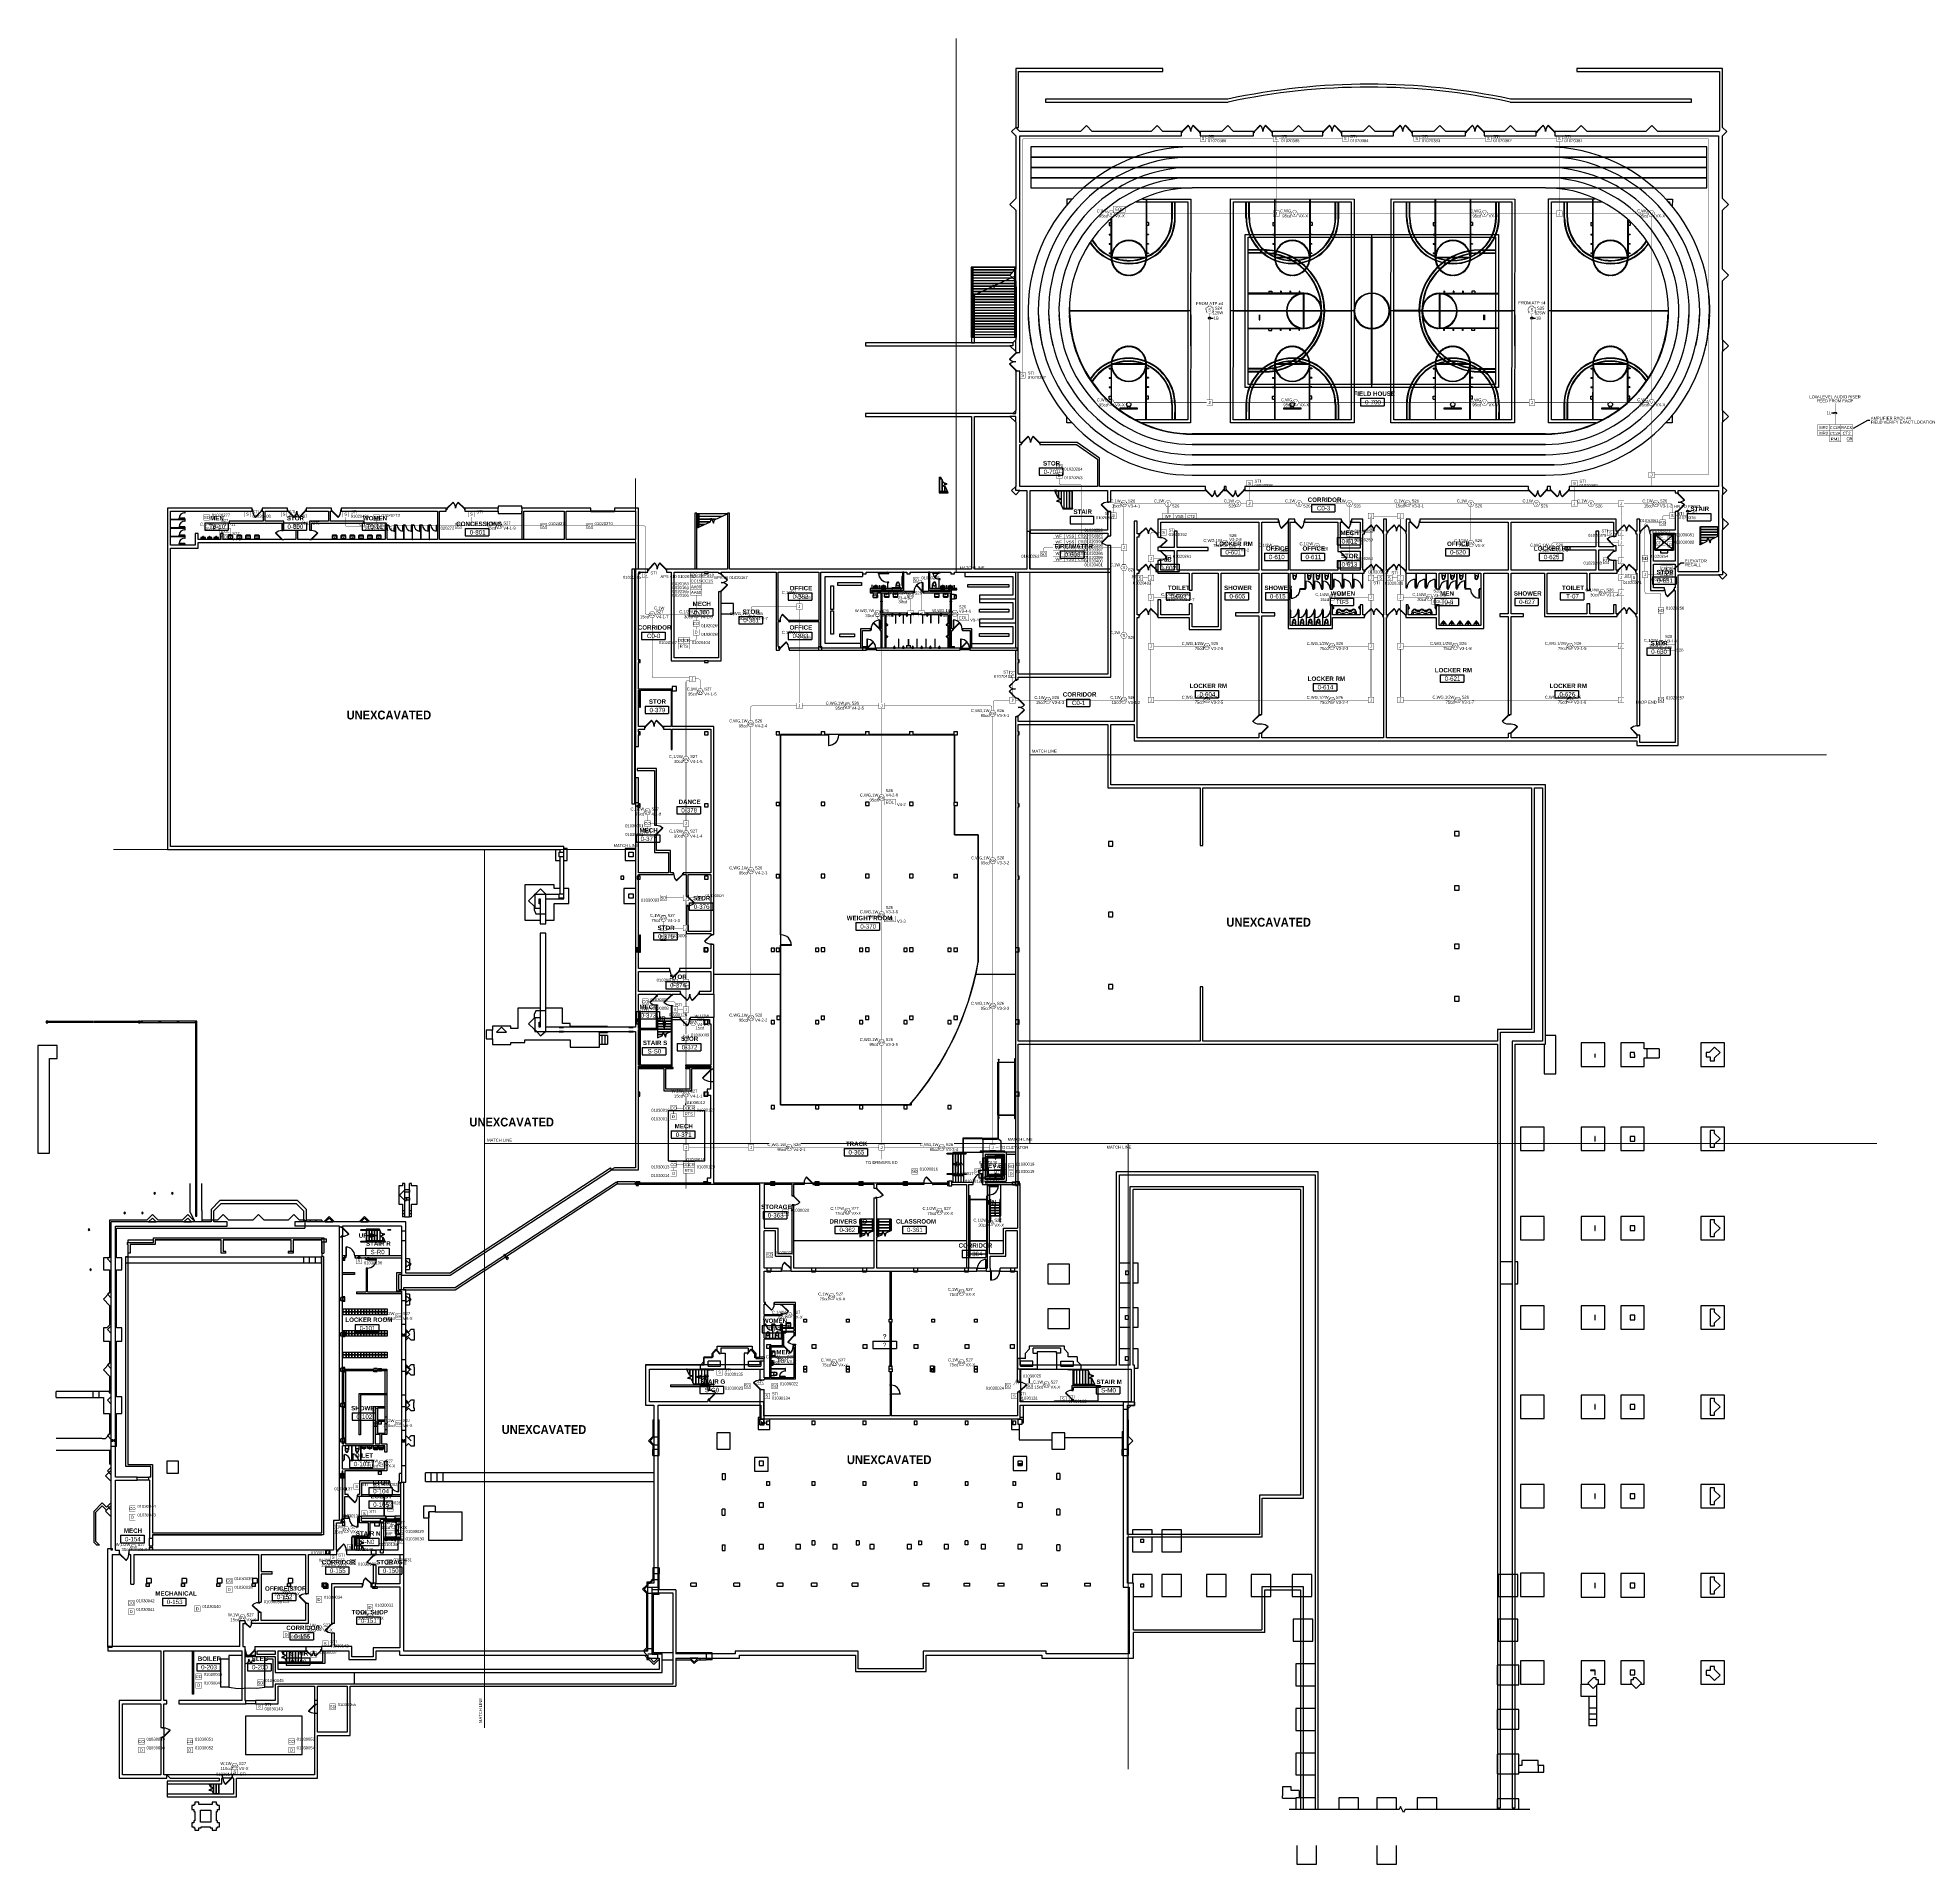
# Model space of a CAD drawing. Header units: inches. Extents: x 3516 to 15434, y -1454 to 5991.
# Drawn here: x 7756 to 15434, y -1454 to 5991 of the extents above; entities that cross this region are included whole.
import ezdxf
from ezdxf.enums import TextEntityAlignment as Align

# ---------------------------------------------------------------- set-up
doc = ezdxf.new("R2010")
doc.units = ezdxf.units.IN
doc.header["$LTSCALE"] = 0.25
doc.header["$MEASUREMENT"] = 0
for name, color, linetype in [('AMPLIFIER', 1, 'Continuous'), ('BACKGROUND', 8, 'Continuous'), ('CL-TEXT', 3, 'Continuous'), ('CO DETECTOR', 1, 'Continuous'), ('CONDUIT', 6, 'Continuous'), ('DOOR HOLDER', 1, 'Continuous'), ('DUCT DETECTOR', 1, 'Continuous'), ('EOL', 1, 'Continuous'), ('HEAT DETECTOR', 1, 'Continuous'), ('JUNCTION BOX', 1, 'Continuous'), ('MONITOR MODULE', 1, 'Continuous'), ('POWER SUPPLY', 1, 'Continuous'), ('PULL STATION', 1, 'Continuous'), ('RELAY MODULES', 1, 'Continuous'), ('REMOTE TEST STATION', 1, 'Continuous'), ('SIGNAL MODULE', 1, 'Continuous'), ('SMOKE DETECTOR', 1, 'Continuous'), ('SPEAKER', 1, 'Continuous'), ('SPEAKER STROBE', 1, 'Continuous'), ('STROBE', 1, 'Continuous'), ('TAMPER SWITCH', 1, 'Continuous'), ('WATERFLOW SWITCH', 1, 'Continuous'), ('WIRE TAG', 3, 'Continuous')]:
    doc.layers.add(name, color=color, linetype=linetype)
doc.styles.add('Arial', font='arial.ttf', dxfattribs={"width": 0.8})
doc.styles.add('Arial_B', font='arialbd.ttf', dxfattribs={"width": 0.9, "height": 11.25})
doc.styles.add('Arial_B_1', font='arialbd.ttf', dxfattribs={"height": 0.09375})
doc.styles.add('Arial_B_2', font='arialbd.ttf', dxfattribs={"width": 0.9, "height": 36})
doc.styles.add('ESSCOE_TEXT', font='arial.ttf', dxfattribs={"width": 0.8, "height": 12})
doc.dimstyles.get("Standard").update_dxf_attribs({"dimtxt": 0.18, "dimasz": 0.18, "dimexe": 0.18, "dimexo": 0.0625, "dimgap": 0.09, "dimtad": 0, "dimtih": 1, "dimtoh": 1, "dimdec": 4, "dimzin": 0, "dimdsep": 46, "dimtxsty": 'Standard', "dimcen": 0.09, "dimadec": 0, "dimazin": 0, "dimtfac": 1, "dimtdec": 4, "dimtofl": 0, "dimtmove": 0, "dimatfit": 3, "dimfxl": 1, "dimtolj": 1, "dimtzin": 0, "dimarcsym": 0})

# ---------------------------------------------------------------- blocks, each defined once
blk = doc.blocks.new('GC-S7')
at = {"layer": 'SPEAKER', "const_width": 1.46}
blk.add_lwpolyline([(13.8, 0.2), (7.1, 11.9), (-6.4, 11.9), (-13.2, 0.2), (-6.4, -11.5), (7.1, -11.5)], close=True, dxfattribs=at)
at = {"layer": 'SPEAKER', "style": 'Arial', "width": 0.8}
blk.add_text('S', height=12, dxfattribs=at).set_placement((0, 0), align=Align.MIDDLE)
for tag, p in [('C', (-15, 11.5)), ('1/2W', (-14.7, -8.8))]:
    blk.add_attdef(tag, text='', height=12, dxfattribs=at).set_placement(p, align=Align.MIDDLE_RIGHT)
blk.add_attdef('Speaker_Circuit', text='', height=12, dxfattribs=at).set_placement((16.8, -8.8), align=Align.MIDDLE_LEFT)
blk = doc.blocks.new('SIGA-HRD')
at = {"layer": 'HEAT DETECTOR', "const_width": 1.3}
blk.add_lwpolyline([(-11.5, -11.7), (-11.5, 11.7), (11.9, 11.7), (11.9, -11.7)], close=True, dxfattribs=at)
at = {"layer": 'HEAT DETECTOR', "style": 'Arial', "width": 0.8}
blk.add_text('D', height=12, dxfattribs=at).set_placement((0, 0), align=Align.MIDDLE)
for tag, p in [('ADDRESS', (20.6, 9)), ('ZONE', (20.6, -8.6))]:
    blk.add_attdef(tag, text='', height=12, dxfattribs=at).set_placement(p, align=Align.MIDDLE_LEFT)
blk.add_attdef('SUBSCRIPT', text='', height=12, dxfattribs=at).set_placement((-16.6, -9), align=Align.MIDDLE_RIGHT)
blk = doc.blocks.new('SIGA-278')
at = {"layer": 'PULL STATION', "const_width": 1.3}
blk.add_lwpolyline([(-11.5, -11.7), (-11.5, 11.7), (11.9, 11.7), (11.9, -11.7)], close=True, dxfattribs=at)
at = {"layer": 'PULL STATION', "style": 'Arial', "width": 0.8}
blk.add_text('S', height=12, dxfattribs=at).set_placement((0, 0), align=Align.MIDDLE)
for tag, p in [('ADDRESS', (20.6, 9)), ('ZONE', (20.6, -8.6))]:
    blk.add_attdef(tag, text='', height=12, dxfattribs=at).set_placement(p, align=Align.MIDDLE_LEFT)
blk.add_attdef('SUBSCRIPT', text='', height=12, dxfattribs=at).set_placement((-16.6, -9), align=Align.MIDDLE_RIGHT)
blk = doc.blocks.new('SIGA-COD')
at = {"layer": 'CO DETECTOR', "const_width": 1.3}
blk.add_lwpolyline([(-11.5, -11.7), (-11.5, 11.7), (11.9, 11.7), (11.9, -11.7)], close=True, dxfattribs=at)
at = {"layer": 'CO DETECTOR', "style": 'Arial', "width": 0.8}
blk.add_text('CO', height=12, dxfattribs=at).set_placement((0, 0), align=Align.MIDDLE)
for tag, p in [('ADDRESS', (20.6, 9)), ('ZONE', (20.6, -8.6))]:
    blk.add_attdef(tag, text='', height=12, dxfattribs=at).set_placement(p, align=Align.MIDDLE_LEFT)
blk.add_attdef('SUBSCRIPT', text='', height=12, dxfattribs=at).set_placement((-16.6, -9), align=Align.MIDDLE_RIGHT)
blk = doc.blocks.new('WATERFLOW SWITCH')
at = {"layer": 'WATERFLOW SWITCH', "const_width": 1.25}
blk.add_lwpolyline([(-23.2, 12.4), (23.6, 12.4), (23.6, -11), (-23.2, -11)], close=True, dxfattribs=at)
at = {"layer": 'WATERFLOW SWITCH', "style": 'Arial', "width": 0.8}
blk.add_text('WF', height=12, dxfattribs=at).set_placement((0, 0), align=Align.MIDDLE)
for tag, p in [('ADDRESS', (28.8, 11.6)), ('ZONE', (29.1, -8.8))]:
    blk.add_attdef(tag, text='', height=12, dxfattribs=at).set_placement(p, align=Align.MIDDLE_LEFT)
blk = doc.blocks.new('SIGA-CR')
at = {"layer": 'RELAY MODULES', "const_width": 1.3}
blk.add_lwpolyline([(-11.5, -11.7), (-11.5, 11.7), (11.9, 11.7), (11.9, -11.7)], close=True, dxfattribs=at)
at = {"layer": 'RELAY MODULES', "style": 'Arial', "width": 0.8}
blk.add_text('CR', height=12, dxfattribs=at).set_placement((0, 0), align=Align.MIDDLE)
for tag, p in [('ADDRESS', (20.6, 9)), ('ZONE', (20.6, -8.6))]:
    blk.add_attdef(tag, text='', height=12, dxfattribs=at).set_placement(p, align=Align.MIDDLE_LEFT)
blk.add_attdef('SUBSCRIPT', text='', height=12, dxfattribs=at).set_placement((-16.6, -9), align=Align.MIDDLE_RIGHT)
blk = doc.blocks.new('SIGA-SD')
at = {"layer": 'DUCT DETECTOR', "const_width": 1.3}
blk.add_lwpolyline([(-11.5, -11.7), (-11.5, 11.7), (11.9, 11.7), (11.9, -11.7)], close=True, dxfattribs=at)
at = {"layer": 'DUCT DETECTOR', "style": 'Arial', "width": 0.8}
blk.add_text('DD', height=12, dxfattribs=at).set_placement((0, 0), align=Align.MIDDLE)
for tag, p in [('ADDRESS', (20.6, 9)), ('ZONE', (20.6, -8.6))]:
    blk.add_attdef(tag, text='', height=12, dxfattribs=at).set_placement(p, align=Align.MIDDLE_LEFT)
blk.add_attdef('SUBSCRIPT', text='', height=12, dxfattribs=at).set_placement((-16.6, -9), align=Align.MIDDLE_RIGHT)
blk = doc.blocks.new('SD-TRK')
at = {"layer": 'REMOTE TEST STATION', "const_width": 1.25}
blk.add_lwpolyline([(-23.2, 12.4), (23.6, 12.4), (23.6, -11), (-23.2, -11)], close=True, dxfattribs=at)
at = {"layer": 'REMOTE TEST STATION', "style": 'Arial', "width": 0.8}
blk.add_text('RTS', height=12, dxfattribs=at).set_placement((0, 0), align=Align.MIDDLE)
blk.add_attdef('DD_NUMBER', text='', height=12, dxfattribs=at).set_placement((29.5, 10.2), align=Align.MIDDLE_LEFT)
blk = doc.blocks.new('150X-AQN5')
at = {"layer": 'DOOR HOLDER', "const_width": 1.25}
blk.add_lwpolyline([(15.3, -8.8), (0, 17.6), (-15.3, -8.8)], close=True, dxfattribs=at)
at = {"layer": 'DOOR HOLDER', "style": 'Arial', "width": 0.8}
blk.add_text('H', height=12, dxfattribs=at).set_placement((0, 0), align=Align.MIDDLE)
blk.add_attdef('SUBSCRIPT', text='', height=12, dxfattribs=at).set_placement((11.4, 10.5), align=Align.MIDDLE_LEFT)
blk = doc.blocks.new('GC-VM')
at = {"layer": 'STROBE', "const_width": 1.46}
blk.add_lwpolyline([(13.8, 0.2), (7.1, 11.9), (-6.4, 11.9), (-13.2, 0.2), (-6.4, -11.5), (7.1, -11.5)], close=True, dxfattribs=at)
at = {"layer": 'STROBE', "style": 'Arial', "width": 0.8}
blk.add_text('V', height=12, dxfattribs=at).set_placement((0, 0), align=Align.MIDDLE)
for tag, p in [('C', (-12.9, 11.5)), ('CANDELA', (-12.6, -8.8))]:
    blk.add_attdef(tag, text='', height=12, dxfattribs=at).set_placement(p, align=Align.MIDDLE_RIGHT)
blk.add_attdef('Visual_Circuit', text='', height=12, dxfattribs=at).set_placement((16.8, -8.8), align=Align.MIDDLE_LEFT)
blk = doc.blocks.new('SIGA-CT2')
at = {"layer": 'MONITOR MODULE', "const_width": 1.25}
blk.add_lwpolyline([(-23.2, 12.4), (23.6, 12.4), (23.6, -11), (-23.2, -11)], close=True, dxfattribs=at)
at = {"layer": 'MONITOR MODULE', "style": 'Arial', "width": 0.8}
blk.add_text('CT2', height=12, dxfattribs=at).set_placement((0, 0), align=Align.MIDDLE)
blk = doc.blocks.new('MN-HSMG25P5N HYPERSPIKE SPEAKER')
at = {"layer": 'SPEAKER', "const_width": 1.1}
blk.add_lwpolyline([(15.2, 4.9), (0, 15.9), (-15.2, 4.9), (-9.4, -12.9), (9.4, -12.9)], close=True, dxfattribs=at)
at = {"layer": 'SPEAKER STROBE'}
for points in [[(-17.5, 2.9, 0.626, 0.626, 0), (-12.3, -4, 0.626, 0.626, 0), (-12.6, -12.3, 0.723, 0.723, 0)], [(-2.9, 17.4, 0.626, 0.626, 0), (-7.6, 10.4, 0.626, 0.626, 0), (-15.8, 8, 0.723, 0.723, 0)], [(15.8, 8, 0.626, 0.626, 0), (7.6, 10.4, 0.626, 0.626, 0), (2.9, 17.4, 0.723, 0.723, 0)], [(12.5, -12.7, 0.626, 0.626, 0), (12.3, -4, 0.626, 0.626, 0), (17.4, 2.4, 0.723, 0.723, 0)], [(-8, -15.8, 0.626, 0.626, 0), (0, -12.9, 0.626, 0.626, 0), (8, -15.8, 0.723, 0.723, 0)]]:
    blk.add_lwpolyline(points, format="xyseb", close=True, dxfattribs=at)
at = {"layer": 'SPEAKER', "style": 'Arial', "width": 0.8}
blk.add_text('S', height=12, dxfattribs=at).set_placement((0, 0), align=Align.MIDDLE)
blk.add_attdef('Speaker_Circuit', text='', height=12, dxfattribs=at).set_placement((21.1, 6.6), align=Align.MIDDLE_LEFT)
blk.add_attdef('250W', text='', height=12, dxfattribs=at).set_placement((55.6, -11.8), align=Align.MIDDLE_RIGHT)
blk = doc.blocks.new('G4-S7VM')
at = {"layer": 'SPEAKER STROBE', "const_width": 1.46}
blk.add_lwpolyline([(13.8, 0.2), (7.1, 11.9), (-6.4, 11.9), (-13.2, 0.2), (-6.4, -11.5), (7.1, -11.5)], close=True, dxfattribs=at)
at = {"layer": 'SPEAKER STROBE', "style": 'Arial', "width": 0.8}
blk.add_text('SV', height=12, dxfattribs=at).set_placement((0, 0), align=Align.MIDDLE)
for tag, p in [('W', (-12.9, 11.5)), ('CANDELA', (-12.6, -8.8)), ('1/2W', (-12.6, -29.2))]:
    blk.add_attdef(tag, text='', height=12, dxfattribs=at).set_placement(p, align=Align.MIDDLE_RIGHT)
for tag, p in [('Speaker_Circuit', (16.8, 11.5)), ('Visual_Circuit', (16.8, -8.8))]:
    blk.add_attdef(tag, text='', height=12, dxfattribs=at).set_placement(p, align=Align.MIDDLE_LEFT)
blk = doc.blocks.new('WP 757-8A-RS70 WITH LKW-1')
at = {"layer": 'SPEAKER STROBE', "const_width": 1.3}
blk.add_lwpolyline([(-11.5, -11.7), (-11.5, 11.7), (11.9, 11.7), (11.9, -11.7)], close=True, dxfattribs=at)
at = {"layer": 'SPEAKER STROBE', "style": 'Arial', "width": 0.8}
blk.add_text('SV', height=12, dxfattribs=at).set_placement((0, 0), align=Align.MIDDLE)
for tag, p in [('W-WP', (-16.9, 11.3)), ('110CD', (-16.6, -9)), ('2W', (-16.6, -29.4))]:
    blk.add_attdef(tag, text='', height=12, dxfattribs=at).set_placement(p, align=Align.MIDDLE_RIGHT)
for tag, p in [('Speaker_Circuit', (17.5, 11.3)), ('Visual_Circuit', (17.5, -9))]:
    blk.add_attdef(tag, text='', height=12, dxfattribs=at).set_placement(p, align=Align.MIDDLE_LEFT)
blk = doc.blocks.new('SIGA-RM1')
at = {"layer": 'MONITOR MODULE', "const_width": 1.25}
blk.add_lwpolyline([(-23.2, 12.4), (23.6, 12.4), (23.6, -11), (-23.2, -11)], close=True, dxfattribs=at)
at = {"layer": 'MONITOR MODULE', "style": 'Arial', "width": 0.8}
blk.add_text('RM1', height=12, dxfattribs=at).set_placement((0, 0), align=Align.MIDDLE)
blk = doc.blocks.new('SIGA-CC2A')
at = {"layer": 'SIGNAL MODULE', "const_width": 1.25}
blk.add_lwpolyline([(-23.4, 11.7), (23.4, 11.7), (23.4, -11.7), (-23.4, -11.7)], close=True, dxfattribs=at)
at = {"layer": 'SIGNAL MODULE', "style": 'Arial', "width": 0.8}
blk.add_text('CC2A', height=11.4, dxfattribs=at).set_placement((-0.2, -0.7), align=Align.MIDDLE)
blk.add_attdef('ADDRESS', text='', height=12, dxfattribs=at).set_placement((29.3, 9.5), align=Align.MIDDLE_LEFT)
blk = doc.blocks.new('MR201-C')
at = {"layer": 'RELAY MODULES', "const_width": 1.25}
blk.add_lwpolyline([(-23.2, 12.4), (23.6, 12.4), (23.6, -11), (-23.2, -11)], close=True, dxfattribs=at)
at = {"layer": 'RELAY MODULES', "style": 'Arial', "width": 0.8}
blk.add_text('MR2', height=12, dxfattribs=at).set_placement((0, 0), align=Align.MIDDLE)
blk = doc.blocks.new('WIRE TAG RIGHT')
at = {"layer": 'WIRE TAG', "color": 6}
blk.add_line((5.8, 0), (14.6, 0), dxfattribs=at)
blk.add_ellipse((0, 0), major_axis=(5.77, 0), ratio=0.473684, start_param=5.083251, end_param=10.570968, dxfattribs=at)
at = {"layer": 'WIRE TAG', "style": 'Arial', "width": 0.8}
blk.add_attdef('WIRE#', text='', height=12, dxfattribs=at).set_placement((16.7, 0), align=Align.MIDDLE_LEFT)
blk = doc.blocks.new('WIRE TAG LEFT')
at = {"layer": 'WIRE TAG', "color": 6}
blk.add_line((-5.8, 0), (-14.6, 0), dxfattribs=at)
at = {"layer": 'WIRE TAG', "color": 6, "extrusion": (0, 0, -1)}
blk.add_ellipse((0, 0), major_axis=(5.77, 0), ratio=0.473684, start_param=1.941658, end_param=7.429375, dxfattribs=at)
at = {"layer": 'WIRE TAG', "style": 'Arial', "width": 0.8}
blk.add_attdef('WIRE#', text='', height=12, dxfattribs=at).set_placement((-16.4, 0.7), align=Align.MIDDLE_RIGHT)
blk = doc.blocks.new('SIGA-PD')
at = {"layer": 'SMOKE DETECTOR', "const_width": 1.3}
blk.add_lwpolyline([(-11.5, -11.7), (-11.5, 11.7), (11.9, 11.7), (11.9, -11.7)], close=True, dxfattribs=at)
at = {"layer": 'SMOKE DETECTOR', "style": 'Arial', "width": 0.8}
blk.add_text('SD', height=12, dxfattribs=at).set_placement((0, 0), align=Align.MIDDLE)
for tag, p in [('ADDRESS', (20.6, 9)), ('ZONE', (20.6, -8.6))]:
    blk.add_attdef(tag, text='', height=12, dxfattribs=at).set_placement(p, align=Align.MIDDLE_LEFT)
blk.add_attdef('SUBSCRIPT', text='', height=12, dxfattribs=at).set_placement((-16.6, -9), align=Align.MIDDLE_RIGHT)
blk = doc.blocks.new('GC-S7VM')
at = {"layer": 'SPEAKER STROBE', "const_width": 1.46}
blk.add_lwpolyline([(13.8, 0.2), (7.1, 11.9), (-6.4, 11.9), (-13.2, 0.2), (-6.4, -11.5), (7.1, -11.5)], close=True, dxfattribs=at)
at = {"layer": 'SPEAKER STROBE', "style": 'Arial', "width": 0.8}
blk.add_text('SV', height=12, dxfattribs=at).set_placement((0, 0), align=Align.MIDDLE)
for tag, p in [('C', (-12.9, 11.5)), ('CANDELA', (-12.6, -8.8)), ('1/2W', (-12.6, -29.2))]:
    blk.add_attdef(tag, text='', height=12, dxfattribs=at).set_placement(p, align=Align.MIDDLE_RIGHT)
for tag, p in [('Speaker_Circuit', (16.8, 11.5)), ('Visual_Circuit', (16.8, -8.8))]:
    blk.add_attdef(tag, text='', height=12, dxfattribs=at).set_placement(p, align=Align.MIDDLE_LEFT)
blk = doc.blocks.new('SIGA-CT1')
at = {"layer": 'MONITOR MODULE', "const_width": 1.25}
blk.add_lwpolyline([(-23.2, 12.4), (23.6, 12.4), (23.6, -11), (-23.2, -11)], close=True, dxfattribs=at)
at = {"layer": 'MONITOR MODULE', "style": 'Arial', "width": 0.8}
blk.add_text('CT1', height=12, dxfattribs=at).set_placement((0, 0), align=Align.MIDDLE)
blk = doc.blocks.new('TAMPER SWITCH')
at = {"layer": 'TAMPER SWITCH', "const_width": 1.25}
blk.add_lwpolyline([(-23.4, 12.1), (23.4, 12.1), (23.4, -11.3), (-23.4, -11.3)], close=True, dxfattribs=at)
at = {"layer": 'TAMPER SWITCH', "style": 'Arial', "width": 0.8}
blk.add_text('VSS', height=12, dxfattribs=at).set_placement((-0.2, -0.2), align=Align.MIDDLE)
for tag, p in [('ADDRESS', (28.6, 11.3)), ('ZONE', (28.9, -9))]:
    blk.add_attdef(tag, text='', height=12, dxfattribs=at).set_placement(p, align=Align.MIDDLE_LEFT)
blk = doc.blocks.new('APS10A')
at = {"layer": 'POWER SUPPLY', "const_width": 1.25}
blk.add_lwpolyline([(-23.2, 12.4), (23.6, 12.4), (23.6, -11), (-23.2, -11)], close=True, dxfattribs=at)
at = {"layer": 'POWER SUPPLY', "style": 'Arial', "width": 0.8}
blk.add_text('APS10', height=12, dxfattribs=at).set_placement((0, 0), align=Align.MIDDLE)
for tag, p in [('SUBSCRIPT', (27.6, 11)), ('PANEL_#', (27.6, -9.7))]:
    blk.add_attdef(tag, text='', height=12, dxfattribs=at).set_placement(p, align=Align.MIDDLE_LEFT)
blk = doc.blocks.new('SIGA-CC1S')
at = {"layer": 'SIGNAL MODULE', "const_width": 1.25}
blk.add_lwpolyline([(-23.2, 12.4), (23.6, 12.4), (23.6, -11), (-23.2, -11)], close=True, dxfattribs=at)
at = {"layer": 'SIGNAL MODULE', "style": 'Arial', "width": 0.8}
blk.add_text('CC1S', height=12, dxfattribs=at).set_placement((0, 0), align=Align.MIDDLE)
for tag, p in [('ADDRESS', (28.8, 11.6)), ('SUBSCRIPT', (28.8, -10.7))]:
    blk.add_attdef(tag, text='', height=12, dxfattribs=at).set_placement(p, align=Align.MIDDLE_LEFT)
blk = doc.blocks.new('SIGA-AA50')
at = {"layer": 'AMPLIFIER', "const_width": 1.25}
blk.add_lwpolyline([(-23.2, 12.4), (23.6, 12.4), (23.6, -11), (-23.2, -11)], close=True, dxfattribs=at)
at = {"layer": 'AMPLIFIER', "style": 'Arial', "width": 0.8}
blk.add_text('AA50', height=12, dxfattribs=at).set_placement((0, 0), align=Align.MIDDLE)
blk.add_attdef('SUBSCRIPT', text='', height=12, dxfattribs=at).set_placement((27.6, 11), align=Align.MIDDLE_LEFT)
blk = doc.blocks.new('BPS10A')
at = {"layer": 'POWER SUPPLY', "const_width": 1.25}
blk.add_lwpolyline([(-23.2, 12.4), (23.6, 12.4), (23.6, -11), (-23.2, -11)], close=True, dxfattribs=at)
at = {"layer": 'POWER SUPPLY', "style": 'Arial', "width": 0.8}
blk.add_text('BPS10', height=12, dxfattribs=at).set_placement((0, 0), align=Align.MIDDLE)
for tag, p in [('SUBSCRIPT', (27.6, 11)), ('PANEL_#', (27.6, -9.7))]:
    blk.add_attdef(tag, text='', height=12, dxfattribs=at).set_placement(p, align=Align.MIDDLE_LEFT)
blk = doc.blocks.new('JUNCTION BOX')
at = {"const_width": 1.3}
blk.add_lwpolyline([(-11.5, -11.7), (-11.5, 11.7), (11.9, 11.7), (11.9, -11.7)], close=True, dxfattribs=at)
at = {"style": 'Arial', "width": 0.8}
blk.add_text('J', height=12, dxfattribs=at).set_placement((0, 0), align=Align.MIDDLE)
blk.add_attdef('SUBSCRIPT', text='', height=12, dxfattribs=at).set_placement((-16.6, -9), align=Align.MIDDLE_RIGHT)
blk = doc.blocks.new('EOLR')
at = {"layer": 'EOL', "const_width": 1.25}
blk.add_lwpolyline([(-23.4, 11.7), (23.4, 11.7), (23.4, -11.7), (-23.4, -11.7)], close=True, dxfattribs=at)
at = {"layer": 'EOL', "style": 'Arial', "width": 0.8}
blk.add_text('EOL', height=12, dxfattribs=at).set_placement((0, 0), align=Align.MIDDLE)
for tag, p in [('CIRCUIT#', (28.6, 10.9)), ('EOL_VALUE', (28.9, -9.4))]:
    blk.add_attdef(tag, text='', height=12, dxfattribs=at).set_placement(p, align=Align.MIDDLE_LEFT)

msp = doc.modelspace()

# ---------------------------------------------------------------- linework, layer by layer
at = {"lineweight": 0, "const_width": 4}
for points in [[(11848.9, 3068.1), (11798, 3068.1), (11798, 3812.1), (11579.6, 3812.1), (11498.6, 3812.1), (11498.6, 5988.6)], [(10191.5, 3804), (10191.5, 4194.6)], [(10191.5, 2861.6), (10191.5, 3778.2)], [(11798, 3068.1), (11798, 1484.3)], [(15045.3, 3068.1), (11848.9, 3068.1)], [(9576.9, 2682.6), (10191.5, 2682.6), (10191.5, 2728.8)], [(9576.9, 2682.6), (8064.2, 2682.6)], [(9576.9, -898.7), (9576.9, 2682.6)], [(10735, 1484.3), (9576.9, 1484.3)], [(11356.5, 1484.3), (10864, 1484.3)], [(15250.3, 1484.3), (11488.5, 1484.3)], [(12199.2, 1484.3), (12199.2, -1066.9)]]:
    msp.add_lwpolyline(points, dxfattribs=at)
at = {"layer": 'BACKGROUND'}
for p, q in [((11752.5, 5865.1), (11740.5, 5865.1)), ((11740.5, 5865.1), (11740.5, 5625.1)), ((12340.5, 5865.1), (11752.5, 5865.1)), ((11752.5, 5625.1), (11752.5, 5853.1)), ((11752.5, 5853.1), (12340.5, 5853.1)), ((12340.5, 5853.1), (12340.5, 5865.1)), ((14620.5, 5865.1), (14026.5, 5865.1)), ((14026.5, 5865.1), (14026.5, 5853.1)), ((14026.5, 5853.1), (14608.5, 5853.1)), ((14608.5, 5853.1), (14608.5, 5613.1)), ((14620.5, 5853.1), (14620.5, 5865.1)), ((14620.5, 5625.1), (14620.5, 5853.1)), ((12604.5, 5740.1), (11862.3, 5740.1)), ((11862.3, 5740.1), (11862.3, 5728.1)), ((11862.3, 5728.1), (12605.8, 5728.1)), ((13755.3, 5728.1), (14494.5, 5728.1)), ((14494.5, 5740.1), (13756.5, 5740.1)), ((14494.5, 5728.1), (14494.5, 5740.1)), ((11740.5, 5625.1), (11723.6, 5608.1)), ((11723.6, 5608.1), (11740.5, 5591.2)), ((11757.5, 5608.1), (11740.5, 5625.1)), ((11740.5, 5625.1), (11752.5, 5625.1)), ((12004.5, 5608.1), (11757.5, 5608.1)), ((12028.5, 5632.1), (12004.5, 5608.1)), ((12052.5, 5608.1), (12028.5, 5632.1)), ((12292.5, 5608.1), (12052.5, 5608.1)), ((12316.5, 5632.1), (12292.5, 5608.1)), ((12340.5, 5608.1), (12316.5, 5632.1)), ((12415.5, 5608.1), (12340.5, 5608.1)), ((12415.5, 5591.1), (12415.5, 5608.1)), ((12415.5, 5608.1), (12417.5, 5608.1)), ((12443, 5633.6), (12417.5, 5608.1)), ((12417.5, 5608.1), (12417.5, 5602.4)), ((12417.5, 5608.1), (12418.8, 5606.9)), ((12418.8, 5606.9), (12444.2, 5632.3)), ((12444.2, 5632.3), (12443, 5633.6)), ((12462.8, 5632.3), (12464.1, 5633.6)), ((12488.3, 5606.9), (12462.8, 5632.3)), ((12464.1, 5633.6), (12489.5, 5608.1)), ((12489.5, 5608.1), (12488.3, 5606.9)), ((12489.5, 5608.1), (12489.5, 5602.4)), ((12491.5, 5608.1), (12489.5, 5608.1)), ((12580.5, 5608.1), (12491.5, 5608.1)), ((12491.5, 5608.1), (12491.5, 5591.1)), ((12604.5, 5632.1), (12580.5, 5608.1)), ((12628.5, 5608.1), (12604.5, 5632.1)), ((12709.5, 5608.1), (12628.5, 5608.1)), ((12709.5, 5591.1), (12709.5, 5608.1)), ((12709.5, 5608.1), (12711.5, 5608.1)), ((12737, 5633.6), (12711.5, 5608.1)), ((12711.5, 5608.1), (12711.5, 5602.4)), ((12711.5, 5608.1), (12712.8, 5606.9)), ((12712.8, 5606.9), (12738.2, 5632.3)), ((12738.2, 5632.3), (12737, 5633.6)), ((12756.8, 5632.3), (12758.1, 5633.6)), ((12782.3, 5606.9), (12756.8, 5632.3)), ((12758.1, 5633.6), (12783.5, 5608.1)), ((12783.5, 5608.1), (12782.3, 5606.9)), ((12783.5, 5608.1), (12783.5, 5602.4)), ((12785.5, 5608.1), (12783.5, 5608.1)), ((12868.5, 5608.1), (12785.5, 5608.1)), ((12785.5, 5608.1), (12785.5, 5591.1)), ((12892.5, 5632.1), (12868.5, 5608.1)), ((12916.5, 5608.1), (12892.5, 5632.1)), ((12991.5, 5608.1), (12916.5, 5608.1)), ((12991.5, 5591.1), (12991.5, 5608.1)), ((12991.5, 5608.1), (12993.5, 5608.1)), ((13019, 5633.6), (12993.5, 5608.1)), ((12993.5, 5608.1), (12993.5, 5602.4)), ((12993.5, 5608.1), (12994.8, 5606.9)), ((12994.8, 5606.9), (13020.2, 5632.3)), ((13020.2, 5632.3), (13019, 5633.6)), ((13038.8, 5632.3), (13040.1, 5633.6)), ((13064.3, 5606.9), (13038.8, 5632.3)), ((13040.1, 5633.6), (13065.5, 5608.1)), ((13065.5, 5608.1), (13064.3, 5606.9)), ((13065.5, 5608.1), (13065.5, 5602.4)), ((13067.5, 5608.1), (13065.5, 5608.1)), ((13156.5, 5608.1), (13067.5, 5608.1)), ((13067.5, 5608.1), (13067.5, 5591.1)), ((13180.5, 5632.1), (13156.5, 5608.1)), ((13204.5, 5608.1), (13180.5, 5632.1)), ((13279.5, 5608.1), (13204.5, 5608.1)), ((13279.5, 5591.1), (13279.5, 5608.1)), ((13279.5, 5608.1), (13281.5, 5608.1)), ((13307, 5633.6), (13281.5, 5608.1)), ((13281.5, 5608.1), (13281.5, 5602.4)), ((13281.5, 5608.1), (13282.8, 5606.9)), ((13282.8, 5606.9), (13308.2, 5632.3)), ((13308.2, 5632.3), (13307, 5633.6)), ((13326.8, 5632.3), (13328.1, 5633.6)), ((13352.3, 5606.9), (13326.8, 5632.3)), ((13328.1, 5633.6), (13353.5, 5608.1)), ((13353.5, 5608.1), (13352.3, 5606.9)), ((13353.5, 5608.1), (13353.5, 5602.4)), ((13355.5, 5608.1), (13353.5, 5608.1)), ((13444.5, 5608.1), (13355.5, 5608.1)), ((13355.5, 5608.1), (13355.5, 5591.1)), ((13468.5, 5632.1), (13444.5, 5608.1)), ((13492.5, 5608.1), (13468.5, 5632.1)), ((13573.5, 5608.1), (13492.5, 5608.1)), ((13573.5, 5591.1), (13573.5, 5608.1)), ((13573.5, 5608.1), (13575.5, 5608.1)), ((13601, 5633.6), (13575.5, 5608.1)), ((13575.5, 5608.1), (13575.5, 5602.4)), ((13575.5, 5608.1), (13576.8, 5606.9)), ((13576.8, 5606.9), (13602.2, 5632.3)), ((13602.2, 5632.3), (13601, 5633.6)), ((13620.8, 5632.3), (13622.1, 5633.6)), ((13646.3, 5606.9), (13620.8, 5632.3)), ((13622.1, 5633.6), (13647.5, 5608.1)), ((13647.5, 5608.1), (13646.3, 5606.9)), ((13647.5, 5608.1), (13647.5, 5602.4)), ((13649.5, 5608.1), (13647.5, 5608.1)), ((13732.5, 5608.1), (13649.5, 5608.1)), ((13649.5, 5608.1), (13649.5, 5591.1)), ((13756.5, 5632.1), (13732.5, 5608.1)), ((13780.5, 5608.1), (13756.5, 5632.1)), ((13861.5, 5608.1), (13780.5, 5608.1)), ((13861.5, 5591.1), (13861.5, 5608.1)), ((13861.5, 5608.1), (13863.5, 5608.1)), ((13889, 5633.6), (13863.5, 5608.1)), ((13863.5, 5608.1), (13863.5, 5602.4)), ((13863.5, 5608.1), (13864.8, 5606.9)), ((13864.8, 5606.9), (13890.2, 5632.3)), ((13890.2, 5632.3), (13889, 5633.6)), ((13908.8, 5632.3), (13910.1, 5633.6)), ((13934.3, 5606.9), (13908.8, 5632.3)), ((13910.1, 5633.6), (13935.5, 5608.1)), ((13935.5, 5608.1), (13934.3, 5606.9)), ((13935.5, 5608.1), (13935.5, 5602.4)), ((13937.5, 5608.1), (13935.5, 5608.1)), ((14020.5, 5608.1), (13937.5, 5608.1)), ((13937.5, 5608.1), (13937.5, 5591.1)), ((14044.5, 5632.1), (14020.5, 5608.1)), ((14068.5, 5608.1), (14044.5, 5632.1)), ((14308.5, 5608.1), (14068.5, 5608.1)), ((14332.5, 5632.1), (14308.5, 5608.1)), ((14332.5, 5632.1), (14308.5, 5608.1)), ((14356.5, 5608.1), (14332.5, 5632.1)), ((14356.5, 5608.1), (14332.5, 5632.1)), ((14603.5, 5608.1), (14356.5, 5608.1)), ((14603.6, 5608.1), (14603.5, 5608.1)), ((14608.5, 5613.1), (14603.6, 5608.1)), ((14637.5, 5608.1), (14620.5, 5625.1)), ((14620.5, 5591.2), (14637.5, 5608.1)), ((11740.5, 5591.2), (11740.5, 5591.1)), ((11740.5, 5591.1), (11740.5, 5335.1)), ((11757.5, 5591.1), (12415.5, 5591.1)), ((11757.5, 4735.1), (11757.5, 5591.1)), ((14556.4, 5546.1), (11802.7, 5546.1)), ((11802.7, 5546.1), (11802.7, 5504.1)), ((12417.5, 5602.4), (12415.5, 5602.4)), ((13899.4, 5546.1), (12459.7, 5546.1)), ((12489.5, 5602.4), (12491.5, 5602.4)), ((12491.5, 5591.1), (12709.5, 5591.1)), ((12711.5, 5602.4), (12709.5, 5602.4)), ((12783.5, 5602.4), (12785.5, 5602.4)), ((12785.5, 5591.1), (12991.5, 5591.1)), ((12993.5, 5602.4), (12991.5, 5602.4)), ((13065.5, 5602.4), (13067.5, 5602.4)), ((13067.5, 5591.1), (13279.5, 5591.1)), ((13281.5, 5602.4), (13279.5, 5602.4)), ((13353.5, 5602.4), (13355.5, 5602.4)), ((13355.5, 5591.1), (13573.5, 5591.1)), ((13575.5, 5602.4), (13573.5, 5602.4)), ((13647.5, 5602.4), (13649.5, 5602.4)), ((13649.5, 5591.1), (13861.5, 5591.1)), ((13863.5, 5602.4), (13861.5, 5602.4)), ((13935.5, 5602.4), (13937.5, 5602.4)), ((13937.5, 5591.1), (14603.5, 5591.1)), ((14556.4, 5504.1), (14556.4, 5546.1)), ((14603.5, 5591.1), (14603.5, 4735.1)), ((14620.5, 5335.1), (14620.5, 5591.2)), ((11802.7, 5504.1), (14556.4, 5504.1)), ((14556.4, 5504.1), (11802.7, 5504.1)), ((11802.7, 5504.1), (11802.7, 5462.1)), ((11802.7, 5462.1), (14556.4, 5462.1)), ((14556.4, 5462.1), (11802.7, 5462.1)), ((11802.7, 5462.1), (11802.7, 5420.1)), ((12459.7, 5504.1), (13934.9, 5504.1)), ((13934.9, 5504.1), (12459.7, 5504.1)), ((13899.4, 5462.1), (12459.7, 5462.1)), ((12459.7, 5462.1), (13899.4, 5462.1)), ((14556.4, 5462.1), (14556.4, 5504.1)), ((14556.4, 5420.1), (14556.4, 5462.1)), ((11802.7, 5420.1), (14556.4, 5420.1)), ((14556.4, 5420.1), (11802.7, 5420.1)), ((11802.7, 5420.1), (11802.7, 5378.1)), ((11802.7, 5378.1), (12459.7, 5378.1)), ((12459.7, 5420.1), (13899.4, 5420.1)), ((13899.4, 5420.1), (12459.7, 5420.1)), ((13899.4, 5378.1), (12459.7, 5378.1)), ((13899.4, 5378.1), (14556.4, 5378.1)), ((14556.4, 5378.1), (14556.4, 5420.1)), ((11740.5, 5335.1), (11716.5, 5311.1)), ((11716.5, 5311.1), (11740.5, 5287.1)), ((11949.8, 5310.2), (11949.9, 5333.3)), ((11949.9, 5333.3), (11970.4, 5333.3)), ((12232, 5321.1), (12441.8, 5321)), ((12257.1, 5333.1), (12453.9, 5333)), ((12271.9, 5333.1), (12271.7, 5093.1)), ((12273.9, 5333.1), (12273.7, 5093.1)), ((12376.8, 5258), (12376.8, 5321)), ((12378.8, 5258), (12378.8, 5321)), ((12388.8, 5258), (12388.8, 5321)), ((12390.8, 5258), (12390.8, 5321)), ((12441.8, 5321), (12441.5, 4878)), ((12453.9, 5333), (12453.4, 4735.1)), ((12615.4, 4735.1), (12615.9, 5333.3)), ((12615.9, 5333.3), (13119.9, 5333)), ((12627.5, 4878.3), (12627.8, 5321.3)), ((12627.8, 5321.3), (13107.8, 5321)), ((12678.8, 5258.3), (12678.8, 5321.3)), ((12680.8, 5258.3), (12680.8, 5321.3)), ((12690.8, 5258.3), (12690.8, 5321.3)), ((12692.8, 5258.3), (12692.8, 5321.3)), ((12795.7, 5093.2), (12795.9, 5333.2)), ((12797.7, 5093.2), (12797.9, 5333.2)), ((12937.9, 5333.1), (12937.7, 5093.1)), ((12939.9, 5333.1), (12939.7, 5093.1)), ((13042.8, 5258), (13042.8, 5321)), ((13044.8, 5258), (13044.8, 5321)), ((13054.8, 5258), (13054.8, 5321)), ((13056.8, 5258), (13056.8, 5321)), ((13107.8, 5321), (13107.5, 4878)), ((13119.9, 5333), (13119.5, 4889.2)), ((13269.4, 4735.1), (13269.9, 5333.3)), ((13269.9, 5333.3), (13773.9, 5333)), ((13281.5, 4878.3), (13281.8, 5321.3)), ((13281.8, 5321.3), (13761.8, 5321)), ((13332.8, 5258.3), (13332.8, 5321.3)), ((13334.8, 5258.3), (13334.8, 5321.3)), ((13344.8, 5258.3), (13344.8, 5321.3)), ((13346.8, 5258.3), (13346.8, 5321.3)), ((13449.7, 5093.2), (13449.9, 5333.2)), ((13451.7, 5093.2), (13451.9, 5333.2)), ((13591.9, 5333.1), (13591.7, 5093.1)), ((13593.9, 5333.1), (13593.7, 5093.1)), ((13696.8, 5258), (13696.8, 5321)), ((13698.8, 5258), (13698.8, 5321)), ((13708.8, 5258), (13708.8, 5321)), ((13710.8, 5258), (13710.8, 5321)), ((13761.8, 5321), (13761.5, 4878)), ((13773.9, 5333), (13773.4, 4735.1)), ((13911.4, 4735.1), (13911.9, 5333.3)), ((13911.9, 5333.3), (14101.7, 5333.2)), ((13923.5, 4878.3), (13923.8, 5321.3)), ((13923.8, 5321.3), (14127, 5321.2)), ((13974.8, 5258.3), (13974.8, 5321.3)), ((13976.8, 5258.3), (13976.8, 5321.3)), ((13986.8, 5258.3), (13986.8, 5321.3)), ((13988.8, 5258.3), (13988.8, 5321.3)), ((14091.7, 5093.2), (14091.9, 5333.2)), ((14093.7, 5093.2), (14093.9, 5333.2)), ((14389, 5333), (14415.9, 5333)), ((14399.9, 5321), (14403.8, 5321)), ((14403.8, 5321), (14403.8, 5316.4)), ((14415.9, 5333), (14415.8, 5302.3)), ((14644.5, 5311.1), (14620.5, 5335.1)), ((14620.5, 5287.1), (14644.5, 5311.1)), ((11740.5, 5287.1), (11740.5, 5047.1)), ((12121.8, 5237.2), (12121.8, 5225.2)), ((12121.8, 5237.2), (12129.8, 5237.2)), ((12121.8, 5225.2), (12129.8, 5225.2)), ((12129.7, 5093.2), (12129.8, 5251.5)), ((12131.7, 5093.2), (12131.8, 5253.2)), ((12281.8, 5237.1), (12273.8, 5237.1)), ((12281.8, 5225.1), (12273.8, 5225.1)), ((12281.8, 5237.1), (12281.8, 5225.1)), ((12787.8, 5237.2), (12787.8, 5225.2)), ((12787.8, 5237.2), (12795.8, 5237.2)), ((12787.8, 5225.2), (12795.8, 5225.2)), ((12947.8, 5237.1), (12939.8, 5237.1)), ((12947.8, 5225.1), (12939.8, 5225.1)), ((12947.8, 5237.1), (12947.8, 5225.1)), ((13441.8, 5237.2), (13441.8, 5225.2)), ((13441.8, 5237.2), (13449.8, 5237.2)), ((13441.8, 5225.2), (13449.8, 5225.2)), ((13601.8, 5237.1), (13593.8, 5237.1)), ((13601.8, 5225.1), (13593.8, 5225.1)), ((13601.8, 5237.1), (13601.8, 5225.1)), ((14083.8, 5237.2), (14083.8, 5225.2)), ((14083.8, 5237.2), (14091.8, 5237.2)), ((14083.8, 5225.2), (14091.8, 5225.2)), ((14233.8, 5247.4), (14233.7, 5093.1)), ((14235.8, 5245.6), (14235.7, 5093.1)), ((14243.8, 5237.1), (14235.8, 5237.1)), ((14243.8, 5225.1), (14235.8, 5225.1)), ((14243.8, 5237.1), (14243.8, 5225.1)), ((14620.5, 5047.1), (14620.5, 5287.1)), ((12121.7, 5151.2), (12121.7, 5149.2)), ((12121.7, 5151.2), (12129.7, 5151.2)), ((12121.7, 5149.2), (12129.7, 5149.2)), ((12121.8, 5189.2), (12121.8, 5187.2)), ((12121.8, 5189.2), (12129.8, 5189.2)), ((12121.8, 5187.2), (12129.8, 5187.2)), ((12281.7, 5151.1), (12273.7, 5151.1)), ((12281.7, 5149.1), (12273.7, 5149.1)), ((12281.8, 5189.1), (12273.8, 5189.1)), ((12281.8, 5187.1), (12273.8, 5187.1)), ((12281.7, 5151.1), (12281.7, 5149.1)), ((12281.8, 5189.1), (12281.8, 5187.1)), ((12675.5, 4735.1), (12675.5, 5189.1)), ((12675.5, 5189.1), (13707.5, 5189.1)), ((12687.5, 5177.1), (13190.5, 5177.1)), ((12687.5, 4735.1), (12687.5, 5177.1)), ((12787.7, 5151.2), (12787.7, 5149.2)), ((12787.7, 5151.2), (12795.7, 5151.2)), ((12787.7, 5149.2), (12795.7, 5149.2)), ((12787.8, 5189.2), (12787.8, 5187.2)), ((12787.8, 5189.2), (12795.8, 5189.2)), ((12787.8, 5187.2), (12795.8, 5187.2)), ((12947.7, 5151.1), (12939.7, 5151.1)), ((12947.7, 5149.1), (12939.7, 5149.1)), ((12947.8, 5189.1), (12939.8, 5189.1)), ((12947.8, 5187.1), (12939.8, 5187.1)), ((12947.7, 5151.1), (12947.7, 5149.1)), ((12947.8, 5189.1), (12947.8, 5187.1)), ((13190.5, 4950.1), (13190.5, 5177.1)), ((13191.5, 4735.1), (13191.5, 5189.1)), ((13192.5, 5177.1), (13695.5, 5177.1)), ((13192.5, 4950.1), (13192.5, 5177.1)), ((13441.7, 5151.2), (13441.7, 5149.2)), ((13441.7, 5151.2), (13449.7, 5151.2)), ((13441.7, 5149.2), (13449.7, 5149.2)), ((13441.8, 5189.2), (13441.8, 5187.2)), ((13441.8, 5189.2), (13449.8, 5189.2)), ((13441.8, 5187.2), (13449.8, 5187.2)), ((13601.7, 5151.1), (13593.7, 5151.1)), ((13601.7, 5149.1), (13593.7, 5149.1)), ((13601.8, 5189.1), (13593.8, 5189.1)), ((13601.8, 5187.1), (13593.8, 5187.1)), ((13601.7, 5151.1), (13601.7, 5149.1)), ((13601.8, 5189.1), (13601.8, 5187.1)), ((13695.5, 5177.1), (13695.5, 4735.1)), ((13707.5, 5189.1), (13707.5, 4735.1)), ((14083.7, 5151.2), (14083.7, 5149.2)), ((14083.7, 5151.2), (14091.7, 5151.2)), ((14083.7, 5149.2), (14091.7, 5149.2)), ((14083.8, 5189.2), (14083.8, 5187.2)), ((14083.8, 5189.2), (14091.8, 5189.2)), ((14083.8, 5187.2), (14091.8, 5187.2)), ((14243.7, 5151.1), (14235.7, 5151.1)), ((14243.7, 5149.1), (14235.7, 5149.1)), ((14243.8, 5189.1), (14235.8, 5189.1)), ((14243.8, 5187.1), (14235.8, 5187.1)), ((14243.7, 5151.1), (14243.7, 5149.1)), ((14243.8, 5189.1), (14243.8, 5187.1)), ((12121.7, 5113.2), (12121.7, 5111.2)), ((12121.7, 5113.2), (12129.7, 5113.2)), ((12121.7, 5111.2), (12129.7, 5111.2)), ((12273.7, 5095.1), (12129.7, 5095.2)), ((12131.7, 5093.2), (12129.7, 5093.2)), ((12271.7, 5093.1), (12131.7, 5093.2)), ((12273.7, 5093.1), (12271.7, 5093.1)), ((12281.7, 5113.1), (12273.7, 5113.1)), ((12281.7, 5111.1), (12273.7, 5111.1)), ((12281.7, 5113.1), (12281.7, 5111.1)), ((12750.5, 5126.1), (12687.5, 5126.1)), ((12750.5, 5124.1), (12687.5, 5124.1)), ((12750.5, 5114.1), (12687.5, 5114.1)), ((12750.5, 5112.1), (12687.5, 5112.1)), ((12787.7, 5113.2), (12787.7, 5111.2)), ((12787.7, 5113.2), (12795.7, 5113.2)), ((12787.7, 5111.2), (12795.7, 5111.2)), ((12939.7, 5095.1), (12795.7, 5095.2)), ((12797.7, 5093.2), (12795.7, 5093.2)), ((12937.7, 5093.1), (12797.7, 5093.2)), ((12939.7, 5093.1), (12937.7, 5093.1)), ((12947.7, 5113.1), (12939.7, 5113.1)), ((12947.7, 5111.1), (12939.7, 5111.1)), ((12947.7, 5113.1), (12947.7, 5111.1)), ((13441.7, 5113.2), (13441.7, 5111.2)), ((13441.7, 5113.2), (13449.7, 5113.2)), ((13441.7, 5111.2), (13449.7, 5111.2)), ((13593.7, 5095.1), (13449.7, 5095.2)), ((13451.7, 5093.2), (13449.7, 5093.2)), ((13591.7, 5093.1), (13451.7, 5093.2)), ((13593.7, 5093.1), (13591.7, 5093.1)), ((13601.7, 5113.1), (13593.7, 5113.1)), ((13601.7, 5111.1), (13593.7, 5111.1)), ((13601.7, 5113.1), (13601.7, 5111.1)), ((13632.5, 5126.1), (13695.5, 5126.1)), ((13632.5, 5124.1), (13695.5, 5124.1)), ((13632.5, 5114.1), (13695.5, 5114.1)), ((13632.5, 5112.1), (13695.5, 5112.1)), ((14083.7, 5113.2), (14083.7, 5111.2)), ((14083.7, 5113.2), (14091.7, 5113.2)), ((14083.7, 5111.2), (14091.7, 5111.2)), ((14235.7, 5095.1), (14091.7, 5095.2)), ((14093.7, 5093.2), (14091.7, 5093.2)), ((14233.7, 5093.1), (14093.7, 5093.2)), ((14235.7, 5093.1), (14233.7, 5093.1)), ((14243.7, 5113.1), (14235.7, 5113.1)), ((14243.7, 5111.1), (14235.7, 5111.1)), ((14243.7, 5113.1), (14243.7, 5111.1)), ((11560.5, 5055.1), (11558.5, 5055.1)), ((11558.5, 5055.1), (11558.5, 4935.2)), ((11560.5, 5055.1), (11560.5, 5044.1)), ((11560.8, 5055.1), (11560.5, 5055.1)), ((11560.8, 5054.1), (11560.5, 5054.1)), ((11560.5, 5044.1), (11560.5, 5033.1)), ((11560.8, 5044.1), (11560.5, 5044.1)), ((11560.8, 5043.1), (11560.5, 5043.1)), ((11560.5, 5033.1), (11560.5, 5022.1)), ((11560.8, 5033.1), (11560.5, 5033.1)), ((11560.8, 5032.1), (11560.5, 5032.1)), ((11560.5, 5022.1), (11560.5, 5011.1)), ((11560.8, 5022.1), (11560.5, 5022.1)), ((11560.8, 5021.1), (11560.5, 5021.1)), ((11560.5, 5011.1), (11560.5, 5000.1)), ((11560.8, 5011.1), (11560.5, 5011.1)), ((11560.8, 5010.1), (11560.5, 5010.1)), ((11560.5, 5000.1), (11560.5, 4989.1)), ((11560.8, 5000.1), (11560.5, 5000.1)), ((11560.8, 4999.1), (11560.5, 4999.1)), ((11560.8, 5055.1), (11560.8, 5052.5)), ((11562.3, 5055.1), (11560.8, 5055.1)), ((11560.8, 5055.1), (11560.8, 4936.3)), ((11563.8, 5055.1), (11562.3, 5055.1)), ((11562.3, 5052.5), (11562.3, 5055.1)), ((11562.3, 5055.1), (11562.3, 4937)), ((11563.8, 5054.1), (11562.3, 5054.1)), ((11563.8, 5044.1), (11562.3, 5044.1)), ((11563.8, 5043.1), (11562.3, 5043.1)), ((11563.8, 5033.1), (11562.3, 5033.1)), ((11563.8, 5032.1), (11562.3, 5032.1)), ((11563.8, 5022.1), (11562.3, 5022.1)), ((11563.8, 5021.1), (11562.3, 5021.1)), ((11563.8, 5011.1), (11562.3, 5011.1)), ((11563.8, 5010.1), (11562.3, 5010.1)), ((11563.8, 5000.1), (11562.3, 5000.1)), ((11563.8, 4999.1), (11562.3, 4999.1)), ((11563.8, 5055.1), (11563.8, 5040.6)), ((11565.3, 5055.1), (11563.8, 5055.1)), ((11563.8, 5055.1), (11563.8, 4937.7)), ((11735.8, 5055.1), (11565.3, 5055.1)), ((11565.3, 5040.6), (11565.3, 5055.1)), ((11565.3, 5055.1), (11565.3, 4938.4)), ((11735.8, 5054.1), (11565.3, 5054.1)), ((11735.8, 5044.1), (11565.3, 5044.1)), ((11735.8, 5043.1), (11565.3, 5043.1)), ((11726.5, 5033.1), (11565.3, 5033.1)), ((11725.5, 5032.1), (11565.3, 5032.1)), ((11717.5, 5022.1), (11565.3, 5022.1)), ((11718.5, 5021.1), (11565.3, 5021.1)), ((11721.3, 5011.1), (11565.3, 5011.1)), ((11719.2, 5010.1), (11565.3, 5010.1)), ((11697.7, 5000.1), (11565.3, 5000.1)), ((11695.6, 4999.1), (11565.3, 4999.1)), ((11654.6, 4980), (11742.5, 5021)), ((11740.5, 4999.1), (11695.6, 4999.1)), ((11739.5, 5000.1), (11697.7, 5000.1)), ((11738.8, 5045.4), (11716.5, 5023.1)), ((11716.5, 5023.1), (11740.5, 4999.1)), ((11729.5, 5010.1), (11719.2, 5010.1)), ((11728.5, 5011.1), (11721.3, 5011.1)), ((11735.8, 5055.1), (11735.8, 5040.6)), ((11737.3, 5055.1), (11735.8, 5055.1)), ((11735.8, 5055.1), (11735.8, 5042.4)), ((11735.8, 5042.3), (11735.8, 5017.9)), ((11735.8, 5017.9), (11737.3, 5018.6)), ((11735.8, 5017.9), (11735.8, 4780.1)), ((11738.8, 5055.1), (11737.3, 5055.1)), ((11737.3, 5043.9), (11737.3, 5055.1)), ((11737.3, 5055.1), (11737.3, 5043.9)), ((11738.8, 5054.1), (11737.3, 5054.1)), ((11737.5, 5044.1), (11737.3, 5044.1)), ((11737.3, 5040.6), (11737.3, 5042.6)), ((11737.3, 5042.3), (11737.3, 5018.6)), ((11737.3, 5018.6), (11737.3, 4780.1)), ((11738.8, 5055.1), (11738.8, 5052.5)), ((11740.3, 5055.1), (11738.8, 5055.1)), ((11738.8, 5055.1), (11738.8, 5019.3)), ((11738.8, 5019.3), (11740.3, 5020)), ((11738.8, 5019.3), (11738.8, 4780.1)), ((11740.5, 5055.1), (11740.3, 5055.1)), ((11740.3, 5052.5), (11740.3, 5055.1)), ((11740.3, 5055.1), (11740.3, 5020)), ((11740.5, 5054.1), (11740.3, 5054.1)), ((11740.5, 5047.1), (11740.3, 5046.9)), ((11740.3, 5020), (11740.3, 4780.1)), ((11740.5, 4999.1), (11740.5, 4759.1)), ((14644.5, 5023.1), (14620.5, 5047.1)), ((14620.5, 4999.1), (14644.5, 5023.1)), ((14620.5, 4759.1), (14620.5, 4999.1)), ((11558.5, 4935.2), (11646.5, 4976.2)), ((11558.5, 4935.2), (11558.5, 4769.1)), ((11560.5, 4989.1), (11560.5, 4978.1)), ((11560.8, 4989.1), (11560.5, 4989.1)), ((11560.8, 4988.1), (11560.5, 4988.1)), ((11560.5, 4978.1), (11560.5, 4967.1)), ((11560.8, 4978.1), (11560.5, 4978.1)), ((11560.8, 4977.1), (11560.5, 4977.1)), ((11560.5, 4967.1), (11560.5, 4956.1)), ((11560.8, 4967.1), (11560.5, 4967.1)), ((11560.8, 4966.1), (11560.5, 4966.1)), ((11560.5, 4956.1), (11560.5, 4945.1)), ((11560.8, 4956.1), (11560.5, 4956.1)), ((11560.8, 4955.1), (11560.5, 4955.1)), ((11560.5, 4945.1), (11560.5, 4936.2)), ((11560.8, 4945.1), (11560.5, 4945.1)), ((11560.8, 4944.1), (11560.5, 4944.1)), ((11560.5, 4936.2), (11560.5, 4747.1)), ((11560.5, 4936.2), (11560.5, 4769.1)), ((11740.5, 4934.1), (11560.5, 4934.1)), ((11740.5, 4933.1), (11560.5, 4933.1)), ((11740.5, 4923.1), (11560.5, 4923.1)), ((11740.5, 4922.1), (11560.5, 4922.1)), ((11560.8, 4936.3), (11562.3, 4937)), ((11560.8, 4936.3), (11560.8, 4780.1)), ((11563.8, 4989.1), (11562.3, 4989.1)), ((11563.8, 4988.1), (11562.3, 4988.1)), ((11563.8, 4978.1), (11562.3, 4978.1)), ((11563.8, 4977.1), (11562.3, 4977.1)), ((11563.8, 4967.1), (11562.3, 4967.1)), ((11563.8, 4966.1), (11562.3, 4966.1)), ((11563.8, 4956.1), (11562.3, 4956.1)), ((11563.8, 4955.1), (11562.3, 4955.1)), ((11563.8, 4945.1), (11562.3, 4945.1)), ((11563.8, 4944.1), (11562.3, 4944.1)), ((11562.3, 4937), (11562.3, 4780.1)), ((11563.8, 4937.7), (11565.3, 4938.4)), ((11563.8, 4937.7), (11563.8, 4780.1)), ((11674.1, 4989.1), (11565.3, 4989.1)), ((11672, 4988.1), (11565.3, 4988.1)), ((11646.9, 4978.1), (11565.3, 4978.1)), ((11646.7, 4977.1), (11565.3, 4977.1)), ((11626.9, 4967.1), (11565.3, 4967.1)), ((11624.8, 4966.1), (11565.3, 4966.1)), ((11603.4, 4956.1), (11565.3, 4956.1)), ((11601.2, 4955.1), (11565.3, 4955.1)), ((11579.8, 4945.1), (11565.3, 4945.1)), ((11577.6, 4944.1), (11565.3, 4944.1)), ((11565.3, 4938.4), (11565.3, 4780.1)), ((11572.5, 4747.1), (11572.5, 4941.8)), ((11740.5, 4944.1), (11577.6, 4944.1)), ((11740.5, 4945.1), (11579.8, 4945.1)), ((11740.5, 4955.1), (11601.2, 4955.1)), ((11740.5, 4956.1), (11603.4, 4956.1)), ((11740.5, 4966.1), (11624.8, 4966.1)), ((11740.5, 4967.1), (11626.9, 4967.1)), ((11646.5, 4976.2), (11648.2, 4983.2)), ((11651, 4977.1), (11646.7, 4977.1)), ((11650.5, 4978.1), (11646.9, 4978.1)), ((11648.2, 4983.2), (11652.9, 4973)), ((11654.1, 4978.1), (11650.5, 4978.1)), ((11653.9, 4977.1), (11651, 4977.1)), ((11652.9, 4973), (11654.6, 4980)), ((11740.5, 4977.1), (11653.9, 4977.1)), ((11740.5, 4978.1), (11654.1, 4978.1)), ((11740.5, 4988.1), (11672, 4988.1)), ((11740.5, 4989.1), (11674.1, 4989.1)), ((11740.5, 4975.7), (11740.5, 4769.1)), ((11742.5, 4975.7), (11742.5, 4769.1)), ((12915.5, 4949.1), (12687.5, 4949.1)), ((12687.5, 4947.1), (12915.5, 4947.1)), ((12771.5, 4957.1), (12783.5, 4957.1)), ((12771.5, 4957.1), (12771.5, 4949.1)), ((12783.5, 4957.1), (12783.5, 4949.1)), ((12821.5, 4957.1), (12819.5, 4957.1)), ((12819.5, 4957.1), (12819.5, 4949.1)), ((12821.5, 4957.1), (12821.5, 4949.1)), ((12859.5, 4957.1), (12857.5, 4957.1)), ((12857.5, 4957.1), (12857.5, 4949.1)), ((12859.5, 4957.1), (12859.5, 4949.1)), ((12897.5, 4957.1), (12895.5, 4957.1)), ((12895.5, 4957.1), (12895.5, 4949.1)), ((12897.5, 4957.1), (12897.5, 4949.1)), ((12913.5, 4805.1), (12913.5, 4949.1)), ((12915.5, 4949.1), (12915.5, 4947.1)), ((12915.5, 4807.1), (12915.5, 4947.1)), ((13190.5, 4948.1), (13190.5, 4950.1)), ((13190.5, 4806.1), (13190.5, 4948.1)), ((13192.5, 4950.1), (13192.5, 4948.1)), ((13192.5, 4806.1), (13192.5, 4948.1)), ((13467.5, 4947.1), (13467.5, 4949.1)), ((13467.5, 4949.1), (13707.5, 4949.1)), ((13467.5, 4947.1), (13707.5, 4947.1)), ((13467.5, 4807.1), (13467.5, 4947.1)), ((13469.5, 4805.1), (13469.5, 4949.1)), ((13487.5, 4957.1), (13485.5, 4957.1)), ((13485.5, 4957.1), (13485.5, 4949.1)), ((13487.5, 4957.1), (13487.5, 4949.1)), ((13525.5, 4957.1), (13523.5, 4957.1)), ((13523.5, 4957.1), (13523.5, 4949.1)), ((13525.5, 4957.1), (13525.5, 4949.1)), ((13563.5, 4957.1), (13561.5, 4957.1)), ((13561.5, 4957.1), (13561.5, 4949.1)), ((13563.5, 4957.1), (13563.5, 4949.1)), ((13611.5, 4957.1), (13599.5, 4957.1)), ((13599.5, 4957.1), (13599.5, 4949.1)), ((13611.5, 4957.1), (13611.5, 4949.1)), ((11740.5, 4912.1), (11560.5, 4912.1)), ((11740.5, 4911.1), (11560.5, 4911.1)), ((11740.5, 4901.1), (11560.5, 4901.1)), ((11740.5, 4900.1), (11560.5, 4900.1)), ((11740.5, 4890.1), (11560.5, 4890.1)), ((11740.5, 4889.1), (11560.5, 4889.1)), ((11740.5, 4879.1), (11560.5, 4879.1)), ((11740.5, 4878.1), (11560.5, 4878.1)), ((11740.5, 4868.1), (11560.5, 4868.1)), ((11740.5, 4867.1), (11560.5, 4867.1)), ((11560.5, 4861.1), (11560.5, 4747.1)), ((11560.5, 4861), (11560.5, 4747.1)), ((11740.5, 4857.1), (11560.5, 4857.1)), ((11740.5, 4856.1), (11560.5, 4856.1)), ((11740.5, 4846.1), (11560.5, 4846.1)), ((11740.5, 4845.1), (11560.5, 4845.1)), ((11572.5, 4747.1), (11572.5, 4861.1)), ((11572.5, 4747.1), (11572.5, 4861)), ((11740.5, 4861.1), (11740.5, 4759.1)), ((11740.5, 4861), (11740.5, 4759.1)), ((11757.5, 4735.1), (11757.5, 4861.1)), ((11757.5, 4708.1), (11757.5, 4861)), ((12453.5, 4877), (11960.7, 4877.3)), ((11961.5, 4878.3), (11961.6, 4905.6)), ((12441.5, 4878), (11961.5, 4878.3)), ((12441.5, 4876), (11961.5, 4876.3)), ((11961.5, 4849.5), (11961.5, 4876.3)), ((11961.5, 4849.5), (11961.5, 4861.1)), ((11961.5, 4847.9), (11961.5, 4861)), ((12441.5, 4861), (12441.2, 4433)), ((12441.5, 4876), (12441.4, 4735.1)), ((12441.5, 4861.1), (12441.4, 4735.1)), ((12453.5, 4861), (12453.2, 4421)), ((12453.5, 4861.1), (12453.4, 4735.1)), ((12615.2, 4421.3), (12615.5, 4861)), ((12615.4, 4735.1), (12615.5, 4861.1)), ((12985.5, 4877), (12615.5, 4877.3)), ((12627.2, 4433.3), (12627.5, 4861)), ((12627.4, 4735.1), (12627.5, 4876.3)), ((12627.4, 4735.1), (12627.5, 4861.1)), ((12985.5, 4878), (12627.5, 4878.3)), ((12985.5, 4876), (12627.5, 4876.3)), ((12675.5, 4735.1), (12675.5, 4861.1)), ((12675.5, 4565.1), (12675.5, 4861)), ((12687.5, 4735.1), (12687.5, 4861.1)), ((12687.5, 4577.1), (12687.5, 4861)), ((12732.5, 4861.1), (12732.5, 4841.1)), ((12732.5, 4861), (12732.5, 4841.1)), ((12732.5, 4841.1), (12735.5, 4841.1)), ((12732.5, 4841.1), (12735.5, 4841.1)), ((12735.5, 4841.1), (12735.5, 4861.1)), ((12735.5, 4841.1), (12735.5, 4861)), ((12913.5, 4805.1), (12913.5, 4861.1)), ((12913.5, 4805.1), (12913.5, 4861)), ((12915.5, 4807.1), (12915.5, 4861.1)), ((12915.5, 4807.1), (12915.5, 4861)), ((13107.5, 4878), (12987.5, 4878)), ((13118.5, 4877), (12987.5, 4877)), ((13107.5, 4876), (12987.5, 4876)), ((13107.5, 4861), (13107.2, 4433)), ((13107.5, 4876), (13107.4, 4735.1)), ((13107.5, 4861.1), (13107.4, 4735.1)), ((13119.5, 4861), (13119.2, 4421)), ((13119.5, 4865.2), (13119.4, 4735.1)), ((13119.5, 4861.1), (13119.4, 4735.1)), ((13190.5, 4806.1), (13190.5, 4861.1)), ((13190.5, 4806.1), (13190.5, 4861)), ((13191.5, 4735.1), (13191.5, 4861.1)), ((13191.5, 4565.1), (13191.5, 4861)), ((13192.5, 4806.1), (13192.5, 4861.1)), ((13192.5, 4806.1), (13192.5, 4861)), ((13269.2, 4421.3), (13269.5, 4861)), ((13269.4, 4735.1), (13269.5, 4861.1)), ((13395.5, 4877.2), (13269.5, 4877.3)), ((13281.2, 4433.3), (13281.5, 4861)), ((13281.4, 4735.1), (13281.5, 4876.3)), ((13281.4, 4735.1), (13281.5, 4861.1)), ((13395.6, 4878.2), (13281.5, 4878.3)), ((13395.6, 4876.2), (13281.5, 4876.3)), ((13773.5, 4877), (13397.5, 4877.2)), ((13761.5, 4878), (13397.6, 4878.2)), ((13761.5, 4876), (13397.6, 4876.2)), ((13467.5, 4807.1), (13467.5, 4861.1)), ((13467.5, 4807.1), (13467.5, 4861)), ((13469.5, 4805.1), (13469.5, 4861.1)), ((13469.5, 4805.1), (13469.5, 4861)), ((13647.5, 4841.1), (13647.5, 4861.1)), ((13647.5, 4841.1), (13647.5, 4861)), ((13650.5, 4841.1), (13647.5, 4841.1)), ((13650.5, 4841.1), (13647.5, 4841.1)), ((13650.5, 4861.1), (13650.5, 4841.1)), ((13650.5, 4861), (13650.5, 4841.1)), ((13695.5, 4861.1), (13695.5, 4735.1)), ((13695.5, 4861), (13695.5, 4577.1)), ((13707.5, 4861.1), (13707.5, 4735.1)), ((13707.5, 4861), (13707.5, 4565.1)), ((13761.5, 4861), (13761.2, 4433)), ((13761.5, 4876), (13761.4, 4735.1)), ((13761.5, 4861.1), (13761.4, 4735.1)), ((13773.5, 4861), (13773.2, 4421)), ((13773.5, 4861.1), (13773.4, 4735.1)), ((13911.2, 4421.3), (13911.5, 4861)), ((13911.4, 4735.1), (13911.5, 4861.1)), ((14398.4, 4877), (13911.5, 4877.3)), ((13923.2, 4433.3), (13923.5, 4861)), ((13923.4, 4735.1), (13923.5, 4876.3)), ((13923.4, 4735.1), (13923.5, 4861.1)), ((14398.3, 4878), (13923.5, 4878.3)), ((14398.3, 4876), (13923.5, 4876.3)), ((14603.5, 4861.1), (14603.5, 4735.1)), ((14603.5, 4861), (14603.5, 4162.1)), ((14620.5, 4759.1), (14620.5, 4861.1)), ((14620.5, 4759.1), (14620.5, 4861)), ((11558.5, 4769.1), (11560.5, 4769.1)), ((11740.5, 4835.1), (11560.5, 4835.1)), ((11740.5, 4834.1), (11560.5, 4834.1)), ((11740.5, 4824.1), (11560.5, 4824.1)), ((11740.5, 4823.1), (11560.5, 4823.1)), ((11740.5, 4813.1), (11560.5, 4813.1)), ((11740.5, 4812.1), (11560.5, 4812.1)), ((11740.5, 4802.1), (11560.5, 4802.1)), ((11740.5, 4801.1), (11560.5, 4801.1)), ((11740.5, 4791.1), (11560.5, 4791.1)), ((11740.5, 4790.1), (11560.5, 4790.1)), ((11740.5, 4780.1), (11560.5, 4780.1)), ((11740.5, 4779.1), (11560.5, 4779.1)), ((11740.5, 4769.1), (11560.5, 4769.1)), ((11560.8, 4780.1), (11560.8, 4769.1)), ((11562.3, 4769.1), (11560.8, 4769.1)), ((11562.3, 4780.1), (11562.3, 4769.1)), ((11563.8, 4780.1), (11563.8, 4769.1)), ((11565.3, 4769.1), (11563.8, 4769.1)), ((11565.3, 4780.1), (11565.3, 4769.1)), ((11735.8, 4780.1), (11735.8, 4769.1)), ((11737.3, 4769.1), (11735.8, 4769.1)), ((11737.3, 4780.1), (11737.3, 4769.1)), ((11738.8, 4780.1), (11738.8, 4769.1)), ((11740.3, 4769.1), (11738.8, 4769.1)), ((11740.3, 4780.1), (11740.3, 4769.1)), ((11740.5, 4769.1), (11742.5, 4769.1)), ((12687.5, 4807.1), (12915.5, 4807.1)), ((12687.5, 4807.1), (12915.5, 4807.1)), ((12687.5, 4807.1), (12915.5, 4807.1)), ((12687.5, 4805.1), (12915.5, 4805.1)), ((12687.5, 4805.1), (12915.5, 4805.1)), ((12687.5, 4805.1), (12915.5, 4805.1)), ((12771.5, 4797.1), (12771.5, 4805.1)), ((12771.5, 4797.1), (12771.5, 4805.1)), ((12771.5, 4797.1), (12771.5, 4805.1)), ((12771.5, 4797.1), (12783.5, 4797.1)), ((12771.5, 4797.1), (12783.5, 4797.1)), ((12771.5, 4797.1), (12783.5, 4797.1)), ((12783.5, 4797.1), (12783.5, 4805.1)), ((12783.5, 4797.1), (12783.5, 4805.1)), ((12783.5, 4797.1), (12783.5, 4805.1)), ((12819.5, 4797.1), (12819.5, 4805.1)), ((12819.5, 4797.1), (12819.5, 4805.1)), ((12819.5, 4797.1), (12819.5, 4805.1)), ((12821.5, 4797.1), (12819.5, 4797.1)), ((12821.5, 4797.1), (12819.5, 4797.1)), ((12821.5, 4797.1), (12819.5, 4797.1)), ((12821.5, 4797.1), (12821.5, 4805.1)), ((12821.5, 4797.1), (12821.5, 4805.1)), ((12821.5, 4797.1), (12821.5, 4805.1)), ((12857.5, 4797.1), (12857.5, 4805.1)), ((12857.5, 4797.1), (12857.5, 4805.1)), ((12857.5, 4797.1), (12857.5, 4805.1)), ((12859.5, 4797.1), (12857.5, 4797.1)), ((12859.5, 4797.1), (12857.5, 4797.1)), ((12859.5, 4797.1), (12857.5, 4797.1)), ((12859.5, 4797.1), (12859.5, 4805.1)), ((12859.5, 4797.1), (12859.5, 4805.1)), ((12859.5, 4797.1), (12859.5, 4805.1)), ((12895.5, 4797.1), (12895.5, 4805.1)), ((12895.5, 4797.1), (12895.5, 4805.1)), ((12895.5, 4797.1), (12895.5, 4805.1)), ((12897.5, 4797.1), (12895.5, 4797.1)), ((12897.5, 4797.1), (12895.5, 4797.1)), ((12897.5, 4797.1), (12895.5, 4797.1)), ((12897.5, 4797.1), (12897.5, 4805.1)), ((12897.5, 4797.1), (12897.5, 4805.1)), ((12897.5, 4797.1), (12897.5, 4805.1)), ((12915.5, 4807.1), (12915.5, 4805.1)), ((12915.5, 4807.1), (12915.5, 4805.1)), ((12915.5, 4807.1), (12915.5, 4805.1)), ((13190.5, 4804.1), (13190.5, 4806.1)), ((13190.5, 4804.1), (13190.5, 4806.1)), ((13190.5, 4804.1), (13190.5, 4806.1)), ((13190.5, 4735.1), (13190.5, 4804.1)), ((13190.5, 4735.1), (13190.5, 4804.1)), ((13190.5, 4577.1), (13190.5, 4804.1)), ((13192.5, 4806.1), (13192.5, 4804.1)), ((13192.5, 4806.1), (13192.5, 4804.1)), ((13192.5, 4806.1), (13192.5, 4804.1)), ((13192.5, 4735.1), (13192.5, 4804.1)), ((13192.5, 4735.1), (13192.5, 4804.1)), ((13192.5, 4577.1), (13192.5, 4804.1)), ((13467.5, 4805.1), (13467.5, 4807.1)), ((13707.5, 4807.1), (13467.5, 4807.1)), ((13467.5, 4805.1), (13467.5, 4807.1)), ((13707.5, 4807.1), (13467.5, 4807.1)), ((13467.5, 4805.1), (13467.5, 4807.1)), ((13707.5, 4807.1), (13467.5, 4807.1)), ((13707.5, 4805.1), (13467.5, 4805.1)), ((13707.5, 4805.1), (13467.5, 4805.1)), ((13707.5, 4805.1), (13467.5, 4805.1)), ((13485.5, 4797.1), (13485.5, 4805.1)), ((13485.5, 4797.1), (13485.5, 4805.1)), ((13485.5, 4797.1), (13485.5, 4805.1)), ((13487.5, 4797.1), (13485.5, 4797.1)), ((13487.5, 4797.1), (13485.5, 4797.1)), ((13487.5, 4797.1), (13485.5, 4797.1)), ((13487.5, 4797.1), (13487.5, 4805.1)), ((13487.5, 4797.1), (13487.5, 4805.1)), ((13487.5, 4797.1), (13487.5, 4805.1)), ((13523.5, 4797.1), (13523.5, 4805.1)), ((13523.5, 4797.1), (13523.5, 4805.1)), ((13523.5, 4797.1), (13523.5, 4805.1)), ((13525.5, 4797.1), (13523.5, 4797.1)), ((13525.5, 4797.1), (13523.5, 4797.1)), ((13525.5, 4797.1), (13523.5, 4797.1)), ((13525.5, 4797.1), (13525.5, 4805.1)), ((13525.5, 4797.1), (13525.5, 4805.1)), ((13525.5, 4797.1), (13525.5, 4805.1)), ((13561.5, 4797.1), (13561.5, 4805.1)), ((13561.5, 4797.1), (13561.5, 4805.1)), ((13561.5, 4797.1), (13561.5, 4805.1)), ((13563.5, 4797.1), (13561.5, 4797.1)), ((13563.5, 4797.1), (13561.5, 4797.1)), ((13563.5, 4797.1), (13561.5, 4797.1)), ((13563.5, 4797.1), (13563.5, 4805.1)), ((13563.5, 4797.1), (13563.5, 4805.1)), ((13563.5, 4797.1), (13563.5, 4805.1)), ((13599.5, 4797.1), (13599.5, 4805.1)), ((13599.5, 4797.1), (13599.5, 4805.1)), ((13599.5, 4797.1), (13599.5, 4805.1)), ((13611.5, 4797.1), (13599.5, 4797.1)), ((13611.5, 4797.1), (13599.5, 4797.1)), ((13611.5, 4797.1), (13599.5, 4797.1)), ((13611.5, 4797.1), (13611.5, 4805.1)), ((13611.5, 4797.1), (13611.5, 4805.1)), ((13611.5, 4797.1), (13611.5, 4805.1)), ((11728.5, 4747.1), (11128.5, 4747.1)), ((11128.5, 4747.1), (11128.5, 4735.1)), ((11728.5, 4747.1), (11128.5, 4747.1)), ((11128.5, 4747.1), (11128.5, 4735.1)), ((11128.5, 4735.1), (11716.5, 4735.1)), ((11128.5, 4735.1), (11716.5, 4735.1)), ((11728.5, 4747.1), (11378.6, 4747.1)), ((11378.6, 4735.1), (11716.5, 4735.1)), ((11560.5, 4747.1), (11572.5, 4747.1)), ((11715.1, 4680.7), (11740.5, 4706.1)), ((11741.8, 4704.9), (11716.3, 4679.4)), ((11728.5, 4735.1), (11716.5, 4735.1)), ((11728.5, 4735.1), (11716.5, 4735.1)), ((11716.5, 4735.1), (11740.5, 4711.1)), ((11740.5, 4759.1), (11728.5, 4747.1)), ((11740.5, 4759.1), (11728.5, 4747.1)), ((11740.5, 4759.1), (11728.5, 4747.1)), ((11728.5, 4747.1), (11728.5, 4735.1)), ((11728.5, 4747.1), (11728.5, 4735.1)), ((11740.5, 4735.1), (11740.5, 4759.1)), ((11740.5, 4711.1), (11740.5, 4759.1)), ((11740.5, 4711.1), (11740.5, 4708.1)), ((11740.5, 4708.1), (11757.5, 4708.1)), ((11740.5, 4708.1), (11740.5, 4706.1)), ((11740.5, 4706.1), (11746.3, 4706.1)), ((11740.5, 4706.1), (11741.8, 4704.9)), ((11746.3, 4706.1), (11746.3, 4708.1)), ((14644.5, 4735.1), (14620.5, 4759.1)), ((14620.5, 4759.1), (14620.5, 4735.1)), ((14644.5, 4735.1), (14620.5, 4759.1)), ((14644.5, 4735.1), (14620.5, 4759.1)), ((14620.5, 4759.1), (14620.5, 4711.1)), ((14620.5, 4711.1), (14644.5, 4735.1)), ((14620.5, 4471.1), (14620.5, 4711.1)), ((11716.3, 4679.4), (11715.1, 4680.7)), ((11716.3, 4660.8), (11715.1, 4659.6)), ((11715.1, 4659.6), (11740.5, 4634.1)), ((11741.8, 4635.4), (11716.3, 4660.8)), ((11740.5, 4634.1), (11741.8, 4635.4)), ((11740.5, 4634.1), (11746.3, 4634.1)), ((11740.5, 4632.1), (11740.5, 4634.1)), ((11740.5, 4632.1), (11740.5, 4471.1)), ((11757.5, 4632.1), (11740.5, 4632.1)), ((11746.3, 4634.1), (11746.3, 4632.1)), ((11757.5, 4341.1), (11757.5, 4632.1)), ((12121.4, 4643.2), (12121.4, 4641.2)), ((12121.4, 4643.2), (12129.4, 4643.2)), ((12121.4, 4641.2), (12129.4, 4641.2)), ((12129.4, 4661.2), (12129.3, 4501.6)), ((12129.4, 4661.2), (12131.4, 4661.2)), ((12273.4, 4659.1), (12129.4, 4659.2)), ((12131.3, 4499.9), (12131.4, 4661.2)), ((12271.4, 4661.1), (12131.4, 4661.2)), ((12271.2, 4433.1), (12271.4, 4661.1)), ((12271.4, 4661.1), (12273.4, 4661.1)), ((12273.2, 4433.1), (12273.4, 4661.1)), ((12281.4, 4643.1), (12273.4, 4643.1)), ((12281.4, 4641.1), (12273.4, 4641.1)), ((12281.4, 4643.1), (12281.4, 4641.1)), ((12750.5, 4642.1), (12687.5, 4642.1)), ((12750.5, 4640.1), (12687.5, 4640.1)), ((12750.5, 4630.1), (12687.5, 4630.1)), ((12750.5, 4628.1), (12687.5, 4628.1)), ((12787.4, 4643.2), (12787.4, 4641.2)), ((12787.4, 4643.2), (12795.4, 4643.2)), ((12787.4, 4641.2), (12795.4, 4641.2)), ((12795.4, 4661.2), (12795.2, 4433.2)), ((12795.4, 4661.2), (12797.4, 4661.2)), ((12939.4, 4659.1), (12795.4, 4659.2)), ((12797.2, 4433.2), (12797.4, 4661.2)), ((12937.4, 4661.1), (12797.4, 4661.2)), ((12937.2, 4433.1), (12937.4, 4661.1)), ((12937.4, 4661.1), (12939.4, 4661.1)), ((12939.2, 4433.1), (12939.4, 4661.1)), ((12947.4, 4643.1), (12939.4, 4643.1)), ((12947.4, 4641.1), (12939.4, 4641.1)), ((12947.4, 4643.1), (12947.4, 4641.1)), ((13441.4, 4643.2), (13441.4, 4641.2)), ((13441.4, 4643.2), (13449.4, 4643.2)), ((13441.4, 4641.2), (13449.4, 4641.2)), ((13449.4, 4661.2), (13449.2, 4433.2)), ((13449.4, 4661.2), (13451.4, 4661.2)), ((13593.4, 4659.1), (13449.4, 4659.2)), ((13451.2, 4433.2), (13451.4, 4661.2)), ((13591.4, 4661.1), (13451.4, 4661.2)), ((13591.2, 4433.1), (13591.4, 4661.1)), ((13591.4, 4661.1), (13593.4, 4661.1)), ((13593.2, 4433.1), (13593.4, 4661.1)), ((13601.4, 4643.1), (13593.4, 4643.1)), ((13601.4, 4641.1), (13593.4, 4641.1)), ((13601.4, 4643.1), (13601.4, 4641.1)), ((13632.5, 4642.1), (13695.5, 4642.1)), ((13632.5, 4640.1), (13695.5, 4640.1)), ((13632.5, 4630.1), (13695.5, 4630.1)), ((13632.5, 4628.1), (13695.5, 4628.1)), ((14083.4, 4643.2), (14083.4, 4641.2)), ((14083.4, 4643.2), (14091.4, 4643.2)), ((14083.4, 4641.2), (14091.4, 4641.2)), ((14091.4, 4661.2), (14091.2, 4433.2)), ((14091.4, 4661.2), (14093.4, 4661.2)), ((14235.4, 4659.1), (14091.4, 4659.2)), ((14093.2, 4433.2), (14093.4, 4661.2)), ((14233.4, 4661.1), (14093.4, 4661.2)), ((14233.3, 4504.8), (14233.4, 4661.1)), ((14233.4, 4661.1), (14235.4, 4661.1)), ((14235.3, 4506.6), (14235.4, 4661.1)), ((14243.4, 4643.1), (14235.4, 4643.1)), ((14243.4, 4641.1), (14235.4, 4641.1)), ((14243.4, 4643.1), (14243.4, 4641.1)), ((12121.3, 4605.2), (12121.3, 4603.2)), ((12121.3, 4605.2), (12129.3, 4605.2)), ((12121.3, 4603.2), (12129.3, 4603.2)), ((12121.3, 4567.2), (12121.3, 4565.2)), ((12121.3, 4567.2), (12129.3, 4567.2)), ((12121.3, 4565.2), (12129.3, 4565.2)), ((12281.3, 4605.1), (12273.3, 4605.1)), ((12281.3, 4603.1), (12273.3, 4603.1)), ((12281.3, 4567.1), (12273.3, 4567.1)), ((12281.3, 4565.1), (12273.3, 4565.1)), ((12281.3, 4605.1), (12281.3, 4603.1)), ((12281.3, 4567.1), (12281.3, 4565.1)), ((13707.5, 4565.1), (12675.5, 4565.1)), ((13190.5, 4577.1), (12687.5, 4577.1)), ((12787.3, 4605.2), (12787.3, 4603.2)), ((12787.3, 4605.2), (12795.3, 4605.2)), ((12787.3, 4603.2), (12795.3, 4603.2)), ((12787.3, 4567.2), (12787.3, 4565.2)), ((12787.3, 4567.2), (12795.3, 4567.2)), ((12787.3, 4565.2), (12795.3, 4565.2)), ((12947.3, 4605.1), (12939.3, 4605.1)), ((12947.3, 4603.1), (12939.3, 4603.1)), ((12947.3, 4567.1), (12939.3, 4567.1)), ((12947.3, 4565.1), (12939.3, 4565.1)), ((12947.3, 4605.1), (12947.3, 4603.1)), ((12947.3, 4567.1), (12947.3, 4565.1)), ((13695.5, 4577.1), (13192.5, 4577.1)), ((13441.3, 4605.2), (13441.3, 4603.2)), ((13441.3, 4605.2), (13449.3, 4605.2)), ((13441.3, 4603.2), (13449.3, 4603.2)), ((13441.3, 4567.2), (13441.3, 4565.2)), ((13441.3, 4567.2), (13449.3, 4567.2)), ((13441.3, 4565.2), (13449.3, 4565.2)), ((13601.3, 4605.1), (13593.3, 4605.1)), ((13601.3, 4603.1), (13593.3, 4603.1)), ((13601.3, 4567.1), (13593.3, 4567.1)), ((13601.3, 4565.1), (13593.3, 4565.1)), ((13601.3, 4605.1), (13601.3, 4603.1)), ((13601.3, 4567.1), (13601.3, 4565.1)), ((14083.3, 4605.2), (14083.3, 4603.2)), ((14083.3, 4605.2), (14091.3, 4605.2)), ((14083.3, 4603.2), (14091.3, 4603.2)), ((14083.3, 4567.2), (14083.3, 4565.2)), ((14083.3, 4567.2), (14091.3, 4567.2)), ((14083.3, 4565.2), (14091.3, 4565.2)), ((14243.3, 4605.1), (14235.3, 4605.1)), ((14243.3, 4603.1), (14235.3, 4603.1)), ((14243.3, 4567.1), (14235.3, 4567.1)), ((14243.3, 4565.1), (14235.3, 4565.1)), ((14243.3, 4605.1), (14243.3, 4603.1)), ((14243.3, 4567.1), (14243.3, 4565.1)), ((11728.5, 4459.1), (11128.5, 4459.1)), ((11128.5, 4459.1), (11128.5, 4447.1)), ((11740.5, 4471.1), (11728.5, 4459.1)), ((11728.5, 4459.1), (11740.5, 4459.1)), ((11740.5, 4459.1), (11740.5, 4471.1)), ((12121.3, 4517.2), (12121.3, 4529.2)), ((12121.3, 4529.2), (12129.3, 4529.2)), ((12121.3, 4517.2), (12129.3, 4517.2)), ((12237.3, 4481.1), (12165.3, 4481.2)), ((12165.3, 4481.2), (12165.3, 4478.2)), ((12165.3, 4478.2), (12237.3, 4478.1)), ((12198.8, 4481.1), (12193.2, 4492.1)), ((12203.8, 4481.1), (12209.3, 4492.1)), ((12237.3, 4478.1), (12237.3, 4481.1)), ((12281.3, 4529.1), (12273.3, 4529.1)), ((12281.3, 4517.1), (12273.3, 4517.1)), ((12281.3, 4517.1), (12281.3, 4529.1)), ((12376.3, 4496), (12376.2, 4433)), ((12378.3, 4496), (12378.2, 4433)), ((12388.3, 4496), (12388.2, 4433)), ((12390.3, 4496), (12390.2, 4433)), ((12678.3, 4496.3), (12678.2, 4433.3)), ((12680.3, 4496.3), (12680.2, 4433.3)), ((12690.3, 4496.3), (12690.2, 4433.3)), ((12692.3, 4496.3), (12692.2, 4433.3)), ((12787.3, 4517.2), (12787.3, 4529.2)), ((12787.3, 4529.2), (12795.3, 4529.2)), ((12787.3, 4517.2), (12795.3, 4517.2)), ((12903.3, 4481.1), (12831.3, 4481.2)), ((12831.3, 4481.2), (12831.3, 4478.2)), ((12831.3, 4478.2), (12903.3, 4478.1)), ((12864.8, 4481.1), (12859.2, 4492.1)), ((12869.8, 4481.1), (12875.3, 4492.1)), ((12903.3, 4478.1), (12903.3, 4481.1)), ((12947.3, 4529.1), (12939.3, 4529.1)), ((12947.3, 4517.1), (12939.3, 4517.1)), ((12947.3, 4517.1), (12947.3, 4529.1)), ((13042.3, 4496), (13042.2, 4433)), ((13044.3, 4496), (13044.2, 4433)), ((13054.3, 4496), (13054.2, 4433)), ((13056.3, 4496), (13056.2, 4433)), ((13146, 4520.9), (13242, 4520.9)), ((13146, 4520.9), (13146, 4490.9)), ((13146, 4490.9), (13242, 4490.9)), ((13242, 4520.9), (13242, 4490.9)), ((13332.3, 4496.3), (13332.2, 4433.3)), ((13334.3, 4496.3), (13334.2, 4433.3)), ((13344.3, 4496.3), (13344.2, 4433.3)), ((13346.3, 4496.3), (13346.2, 4433.3)), ((13441.3, 4517.2), (13441.3, 4529.2)), ((13441.3, 4529.2), (13449.3, 4529.2)), ((13441.3, 4517.2), (13449.3, 4517.2)), ((13557.3, 4481.1), (13485.3, 4481.2)), ((13485.3, 4481.2), (13485.3, 4478.2)), ((13485.3, 4478.2), (13557.3, 4478.1)), ((13518.8, 4481.1), (13513.2, 4492.1)), ((13523.8, 4481.1), (13529.3, 4492.1)), ((13557.3, 4478.1), (13557.3, 4481.1)), ((13601.3, 4529.1), (13593.3, 4529.1)), ((13601.3, 4517.1), (13593.3, 4517.1)), ((13601.3, 4517.1), (13601.3, 4529.1)), ((13696.3, 4496), (13696.2, 4433)), ((13698.3, 4496), (13698.2, 4433)), ((13708.3, 4496), (13708.2, 4433)), ((13710.3, 4496), (13710.2, 4433)), ((13974.3, 4496.3), (13974.2, 4433.3)), ((13976.3, 4496.3), (13976.2, 4433.3)), ((13986.3, 4496.3), (13986.2, 4433.3)), ((13988.3, 4496.3), (13988.2, 4433.3)), ((14083.3, 4517.2), (14083.3, 4529.2)), ((14083.3, 4529.2), (14091.3, 4529.2)), ((14083.3, 4517.2), (14091.3, 4517.2)), ((14199.3, 4481.1), (14127.3, 4481.2)), ((14127.3, 4481.2), (14127.3, 4478.2)), ((14127.3, 4478.2), (14199.3, 4478.1)), ((14160.8, 4481.1), (14155.2, 4492.1)), ((14165.8, 4481.1), (14171.3, 4492.1)), ((14199.3, 4478.1), (14199.3, 4481.1)), ((14243.3, 4529.1), (14235.3, 4529.1)), ((14243.3, 4517.1), (14235.3, 4517.1)), ((14243.3, 4517.1), (14243.3, 4529.1)), ((14644.5, 4447.1), (14620.5, 4471.1)), ((14620.5, 4471.1), (14620.5, 4423.1)), ((11128.5, 4447.1), (11560.5, 4447.1)), ((11560.5, 4447.1), (11560.5, 3825.1)), ((11572.5, 4447.1), (11716.5, 4447.1)), ((11572.5, 3825.1), (11572.5, 4447.1)), ((11740.5, 4447.1), (11716.5, 4447.1)), ((11716.5, 4447.1), (11740.5, 4423.1)), ((11740.5, 4423.1), (11740.5, 4447.1)), ((11740.5, 4423.1), (11740.5, 4162.1)), ((11949.2, 4421.3), (11949.2, 4444.8)), ((11970.1, 4421.3), (11949.2, 4421.3)), ((12441.2, 4433), (12229, 4433.1)), ((12453.2, 4421), (12253.7, 4421.1)), ((13119.2, 4421), (12615.2, 4421.3)), ((13107.2, 4433), (12627.2, 4433.3)), ((13773.2, 4421), (13269.2, 4421.3)), ((13761.2, 4433), (13281.2, 4433.3)), ((14105.5, 4421.2), (13911.2, 4421.3)), ((14130.2, 4433.2), (13923.2, 4433.3)), ((14415.2, 4421), (14388.7, 4421)), ((14403.2, 4433), (14399.6, 4433)), ((14403.2, 4437.1), (14403.2, 4433)), ((14415.2, 4451.3), (14415.2, 4421)), ((14620.5, 4423.1), (14644.5, 4447.1)), ((14620.5, 4162.1), (14620.5, 4423.1)), ((11763.5, 4341.1), (11757.5, 4341.1)), ((11757.5, 4162.1), (11757.5, 4333.1)), ((11757.5, 4333.1), (11763.5, 4333.1)), ((11763.5, 4333.1), (11763.5, 4341.1)), ((11763.5, 4341.1), (11765.5, 4341.1)), ((11765.5, 4335.4), (11763.5, 4335.4)), ((11791, 4366.6), (11765.5, 4341.1)), ((11765.5, 4341.1), (11765.5, 4335.4)), ((11765.5, 4341.1), (11766.8, 4339.9)), ((11766.8, 4339.9), (11792.2, 4365.3)), ((11792.2, 4365.3), (11791, 4366.6)), ((11810.8, 4365.3), (11812.1, 4366.6)), ((11836.3, 4339.9), (11810.8, 4365.3)), ((11812.1, 4366.6), (11837.5, 4341.1)), ((11837.5, 4341.1), (11836.3, 4339.9)), ((11837.5, 4341.1), (11837.5, 4335.4)), ((11839.5, 4341.1), (11837.5, 4341.1)), ((11837.5, 4335.4), (11839.5, 4335.4)), ((11990.5, 4341.1), (11839.5, 4341.1)), ((11839.5, 4341.1), (11839.5, 4333.1)), ((11839.5, 4333.1), (11988, 4333.1)), ((11988, 4333.1), (12074.3, 4272.7)), ((12082.3, 4276.9), (11990.5, 4341.1)), ((13899.4, 4376.5), (12459.7, 4376.5)), ((12459.7, 4374.5), (13899.4, 4374.5)), ((13899.4, 4332.8), (12459.7, 4332.8)), ((12459.7, 4332.8), (13899.4, 4332.8)), ((11836.3, 4237.1), (11932.3, 4237.1)), ((11836.3, 4237.1), (11836.3, 4207.1)), ((11932.3, 4237.1), (11932.3, 4207.1)), ((12074.3, 4272.7), (12074.3, 4162.1)), ((12082.3, 4162.1), (12082.3, 4276.9)), ((12459.7, 4291.1), (13899.4, 4291.1)), ((13899.4, 4291.1), (12459.7, 4291.1)), ((13934.9, 4249.3), (12459.7, 4249.3)), ((12459.7, 4249.3), (13934.9, 4249.3)), ((11428.5, 4199.8), (11428.5, 4197.8)), ((11428.5, 4199.8), (11435.6, 4199.8)), ((11428.5, 4197.8), (11436.5, 4197.8)), ((11428.5, 4197.8), (11428.5, 4197.6)), ((11428.5, 4197.6), (11428.5, 4196.1)), ((11428.5, 4197.6), (11436.7, 4197.6)), ((11428.5, 4196.1), (11428.5, 4194.6)), ((11428.5, 4196.1), (11437.4, 4196.1)), ((11429.6, 4194.6), (11428.5, 4194.6)), ((11428.5, 4194.6), (11428.5, 4193.1)), ((11428.5, 4194.6), (11438.1, 4194.6)), ((11428.5, 4193.1), (11428.5, 4142.6)), ((11428.5, 4193.1), (11429.6, 4193.1)), ((11428.5, 4193.1), (11438.8, 4193.1)), ((11429.5, 4197.8), (11429.5, 4197.6)), ((11429.5, 4196.1), (11429.5, 4194.6)), ((11429.5, 4193.1), (11429.5, 4142.6)), ((11446.7, 4176), (11435.6, 4199.8)), ((11437.4, 4196.1), (11436.7, 4197.6)), ((11438.8, 4193.1), (11438.1, 4194.6)), ((11439.5, 4191.4), (11439.5, 4142.6)), ((11440.3, 4163.1), (11460.7, 4172.6)), ((11454.3, 4159.7), (11440.3, 4163.1)), ((11440.5, 4189.3), (11440.5, 4163.2)), ((11440.5, 4163), (11440.5, 4142.6)), ((11460.7, 4172.6), (11446.7, 4176)), ((11450.5, 4175.1), (11450.5, 4167.8)), ((11450.5, 4160.6), (11450.5, 4142.6)), ((11451.5, 4174.8), (11451.5, 4168.3)), ((11451.5, 4160.4), (11451.5, 4142.6)), ((11465.5, 4135.8), (11454.3, 4159.7)), ((11740.5, 4162.1), (11723.6, 4145.1)), ((11740.5, 4145.1), (11740.5, 4162.1)), ((12074.3, 4162.1), (11757.5, 4162.1)), ((11836.3, 4207.1), (11932.3, 4207.1)), ((12513.5, 4162.1), (12082.3, 4162.1)), ((12459.7, 4207.6), (13899.4, 4207.6)), ((12513.5, 4145.1), (12513.5, 4162.1)), ((12515.5, 4150.9), (12513.5, 4150.9)), ((12515.5, 4145.1), (12515.5, 4150.9)), ((12515.5, 4145.1), (12516.8, 4146.4)), ((12516.8, 4146.4), (12542.2, 4120.9)), ((12586.3, 4146.4), (12560.8, 4120.9)), ((12587.5, 4145.1), (12586.3, 4146.4)), ((12587.5, 4150.9), (12589.5, 4150.9)), ((12587.5, 4145.1), (12587.5, 4150.9)), ((12597.5, 4162.1), (12589.5, 4162.1)), ((12589.5, 4162.1), (12589.5, 4145.1)), ((12597.5, 4145.1), (12597.5, 4162.1)), ((12599.5, 4150.9), (12597.5, 4150.9)), ((12599.5, 4145.1), (12599.5, 4150.9)), ((12599.5, 4145.1), (12600.8, 4146.4)), ((12600.8, 4146.4), (12626.2, 4120.9)), ((12670.3, 4146.4), (12644.8, 4120.9)), ((12671.5, 4145.1), (12670.3, 4146.4)), ((12671.5, 4150.9), (12673.5, 4150.9)), ((12671.5, 4145.1), (12671.5, 4150.9)), ((13829.5, 4162.1), (12673.5, 4162.1)), ((12673.5, 4162.1), (12673.5, 4145.1)), ((13829.5, 4145.1), (13829.5, 4162.1)), ((13831.5, 4150.9), (13829.5, 4150.9)), ((13831.5, 4145.1), (13831.5, 4150.9)), ((13831.5, 4145.1), (13832.8, 4146.4)), ((13832.8, 4146.4), (13858.2, 4120.9)), ((13902.3, 4146.4), (13876.8, 4120.9)), ((13903.5, 4145.1), (13902.3, 4146.4)), ((13903.5, 4150.9), (13905.5, 4150.9)), ((13903.5, 4145.1), (13903.5, 4150.9)), ((13919.5, 4162.1), (13905.5, 4162.1)), ((13905.5, 4162.1), (13905.5, 4145.1)), ((13919.5, 4145.1), (13919.5, 4162.1)), ((13921.5, 4150.9), (13919.5, 4150.9)), ((13921.5, 4145.1), (13921.5, 4150.9)), ((13921.5, 4145.1), (13922.8, 4146.4)), ((13922.8, 4146.4), (13948.2, 4120.9)), ((13992.3, 4146.4), (13966.8, 4120.9)), ((13993.5, 4145.1), (13992.3, 4146.4)), ((13993.5, 4150.9), (13995.5, 4150.9)), ((13993.5, 4145.1), (13993.5, 4150.9)), ((14603.5, 4162.1), (13995.5, 4162.1)), ((13995.5, 4162.1), (13995.5, 4145.1)), ((14637.5, 4145.1), (14620.5, 4162.1)), ((14620.5, 4162.1), (14620.5, 4128.2)), ((8285.1, 4072.6), (8285.1, 2682.6)), ((8630.3, 4072.6), (8285.1, 4072.6)), ((8630.3, 4060.6), (8630.3, 4072.6)), ((8773.4, 4072.6), (8670.3, 4072.6)), ((8670.3, 4072.6), (8670.3, 4060.6)), ((8773.4, 4060.6), (8773.4, 4072.6)), ((8952.5, 4072.6), (8849.4, 4072.6)), ((8849.4, 4072.6), (8849.4, 4060.6)), ((8952.5, 4060.6), (8952.5, 4072.6)), ((9420.6, 4072.6), (8992.5, 4072.6)), ((8992.5, 4072.6), (8992.5, 4060.6)), ((9420.6, 4060.6), (9420.6, 4072.6)), ((9420.6, 4072.6), (9422.6, 4072.6)), ((9448, 4098.1), (9422.6, 4072.6)), ((9422.6, 4072.6), (9422.6, 4066.9)), ((9422.6, 4072.6), (9423.8, 4071.4)), ((9423.8, 4071.4), (9449.3, 4096.8)), ((9449.3, 4096.8), (9448, 4098.1)), ((9467.9, 4096.8), (9469.1, 4098.1)), ((9493.3, 4071.4), (9467.9, 4096.8)), ((9469.1, 4098.1), (9494.6, 4072.6)), ((9494.6, 4072.6), (9493.3, 4071.4)), ((9494.6, 4072.6), (9494.6, 4066.9)), ((9496.6, 4072.6), (9494.6, 4072.6)), ((9632.6, 4072.6), (9496.6, 4072.6)), ((9496.6, 4072.6), (9496.6, 4060.6)), ((9632.6, 4081.6), (9632.6, 4072.6)), ((9728.6, 4081.6), (9632.6, 4081.6)), ((9632.6, 4060.6), (9632.6, 4072.6)), ((9728.6, 4072.6), (9728.6, 4081.6)), ((10009.8, 4072.6), (9728.6, 4072.6)), ((9728.6, 4072.6), (9728.6, 4060.6)), ((10009.8, 4060.6), (10009.8, 4072.6)), ((10203.7, 4072.6), (10105.8, 4072.6)), ((10105.8, 4072.6), (10105.8, 4060.6)), ((10203.7, 3825.1), (10203.7, 4072.6)), ((11429.6, 4142.6), (11428.5, 4142.6)), ((11428.5, 4142.6), (11428.5, 4141.1)), ((11428.5, 4142.6), (11462.3, 4142.6)), ((11428.5, 4141.1), (11428.5, 4139.6)), ((11428.5, 4141.1), (11429.6, 4141.1)), ((11428.5, 4141.1), (11463, 4141.1)), ((11428.5, 4139.6), (11428.5, 4138.1)), ((11428.5, 4139.6), (11463.7, 4139.6)), ((11428.5, 4138.1), (11428.5, 4137.8)), ((11428.5, 4138.1), (11464.4, 4138.1)), ((11428.5, 4137.8), (11428.5, 4135.8)), ((11428.5, 4137.8), (11439.5, 4137.8)), ((11428.5, 4135.8), (11465.5, 4135.8)), ((11429.5, 4141.1), (11429.5, 4139.6)), ((11429.5, 4138.1), (11429.5, 4137.8)), ((11439.5, 4141.1), (11439.5, 4139.6)), ((11439.5, 4138.1), (11439.5, 4137.8)), ((11439.5, 4137.8), (11450.5, 4137.8)), ((11440.5, 4141.1), (11440.5, 4139.6)), ((11440.5, 4138.1), (11440.5, 4137.8)), ((11450.5, 4141.1), (11450.5, 4139.6)), ((11450.5, 4138.1), (11450.5, 4137.8)), ((11450.5, 4137.8), (11461.5, 4137.8)), ((11451.5, 4141.1), (11451.5, 4139.6)), ((11451.5, 4138.1), (11451.5, 4137.8)), ((11461.5, 4144.2), (11461.5, 4142.6)), ((11461.5, 4141.1), (11461.5, 4139.6)), ((11461.5, 4138.1), (11461.5, 4137.8)), ((11461.5, 4137.8), (11464.5, 4137.8)), ((11463, 4141.1), (11462.3, 4142.6)), ((11462.5, 4141.1), (11462.5, 4139.6)), ((11462.5, 4138.1), (11462.5, 4137.8)), ((11464.4, 4138.1), (11463.7, 4139.6)), ((11723.6, 4145.1), (11740.5, 4128.2)), ((11740.5, 4128.2), (11757.5, 4145.1)), ((11757.5, 4145.1), (11740.5, 4145.1)), ((11757.5, 4145.1), (11786.5, 4145.1)), ((11786.5, 4145.1), (11786.5, 3825.1)), ((11799.5, 4145.1), (11898.8, 4145.1)), ((11799.5, 3825.1), (11799.5, 4145.1)), ((11908, 4145.1), (11898.8, 4145.1)), ((11898.8, 4145.1), (11899.3, 4144.1)), ((11899.3, 4144.1), (11900.2, 4142.1)), ((11971.5, 4144.1), (11899.3, 4144.1)), ((11900.2, 4142.1), (11912.7, 4115.3)), ((11971.5, 4142.1), (11900.2, 4142.1)), ((11904.5, 4132.9), (11904.5, 4142.1)), ((11905.5, 4130.7), (11905.5, 4142.1)), ((11926.7, 4111.9), (11906.3, 4102.4)), ((11906.3, 4102.4), (11920.3, 4099)), ((11908, 4145.1), (12114.5, 4145.1)), ((11912.7, 4115.3), (11926.7, 4111.9)), ((11915.5, 4114.6), (11915.5, 4142.1)), ((11915.5, 4100.1), (11915.5, 4106.7)), ((11916.5, 4114.4), (11916.5, 4142.1)), ((11916.5, 4099.9), (11916.5, 4107.1)), ((11920.3, 4099), (11934.3, 4069.1)), ((11926.5, 4111.9), (11926.5, 4142.1)), ((11926.5, 4085.7), (11926.5, 4111.8)), ((11927.5, 4083.5), (11927.5, 4142.1)), ((11932.9, 4072.1), (11933.8, 4070.1)), ((11971.5, 4072.1), (11932.9, 4072.1)), ((11971.5, 4070.1), (11933.8, 4070.1)), ((11937.5, 4072.1), (11937.5, 4142.1)), ((11938.5, 4072.1), (11938.5, 4142.1)), ((11948.5, 4072.1), (11948.5, 4142.1)), ((11949.5, 4072.1), (11949.5, 4142.1)), ((11959.5, 4072.1), (11959.5, 4142.1)), ((11960.5, 4072.1), (11960.5, 4142.1)), ((11970.5, 4072.1), (11970.5, 4142.1)), ((11971.5, 4144.1), (11971.5, 4145.1)), ((11971.5, 4144.1), (11971.5, 4142.1)), ((11971.5, 4072.1), (11971.5, 4142.1)), ((11971.5, 4072.1), (11971.5, 4070.1)), ((11971.5, 4069.1), (11971.5, 4070.1)), ((12090.3, 4087.8), (12089.1, 4086.6)), ((12089.1, 4086.6), (12114.5, 4061.1)), ((12115.8, 4062.4), (12090.3, 4087.8)), ((12114.5, 4145.1), (12114.5, 4099.1)), ((12114.5, 4099.1), (12127.5, 4099.1)), ((12114.5, 4099.1), (12114.5, 4097.1)), ((12114.5, 4097.1), (12120.3, 4097.1)), ((12120.3, 4097.1), (12120.3, 4099.1)), ((12127.5, 4145.1), (12513.5, 4145.1)), ((12127.5, 4099.1), (12127.5, 4145.1)), ((12513.5, 4145.1), (12515.5, 4145.1)), ((12541, 4119.7), (12515.5, 4145.1)), ((12542.2, 4120.9), (12541, 4119.7)), ((12560.8, 4120.9), (12562.1, 4119.7)), ((12562.1, 4119.7), (12587.5, 4145.1)), ((12589.5, 4145.1), (12587.5, 4145.1)), ((12589.5, 4145.1), (12597.5, 4145.1)), ((12597.5, 4145.1), (12599.5, 4145.1)), ((12625, 4119.7), (12599.5, 4145.1)), ((12626.2, 4120.9), (12625, 4119.7)), ((12644.8, 4120.9), (12646.1, 4119.7)), ((12646.1, 4119.7), (12671.5, 4145.1)), ((12673.5, 4145.1), (12671.5, 4145.1)), ((12673.5, 4145.1), (13829.5, 4145.1)), ((12945.2, 4088.8), (13041.2, 4088.8)), ((12945.2, 4088.8), (12945.2, 4058.8)), ((13041.2, 4088.8), (13041.2, 4058.8)), ((13829.5, 4145.1), (13831.5, 4145.1)), ((13857, 4119.7), (13831.5, 4145.1)), ((13858.2, 4120.9), (13857, 4119.7)), ((13876.8, 4120.9), (13878.1, 4119.7)), ((13878.1, 4119.7), (13903.5, 4145.1)), ((13905.5, 4145.1), (13903.5, 4145.1)), ((13905.5, 4145.1), (13919.5, 4145.1)), ((13919.5, 4145.1), (13921.5, 4145.1)), ((13947, 4119.7), (13921.5, 4145.1)), ((13948.2, 4120.9), (13947, 4119.7)), ((13966.8, 4120.9), (13968.1, 4119.7)), ((13968.1, 4119.7), (13993.5, 4145.1)), ((13995.5, 4145.1), (13993.5, 4145.1)), ((13995.5, 4145.1), (14427.5, 4145.1)), ((14427.5, 4145.1), (14427.5, 4135.1)), ((14427.5, 4135.1), (14439.5, 4135.1)), ((14433.8, 4133.1), (14433.8, 4135.1)), ((14439.5, 4133.1), (14433.8, 4133.1)), ((14439.5, 4133.1), (14438.3, 4131.9)), ((14438.3, 4131.9), (14463.8, 4106.4)), ((14438.3, 4062.4), (14463.8, 4087.8)), ((14439.5, 4145.1), (14603.5, 4145.1)), ((14439.5, 4135.1), (14439.5, 4145.1)), ((14439.5, 4135.1), (14439.5, 4133.1)), ((14465, 4107.7), (14439.5, 4133.1)), ((14465, 4086.6), (14439.5, 4061.1)), ((14463.8, 4106.4), (14465, 4107.7)), ((14463.8, 4087.8), (14465, 4086.6)), ((14603.5, 4145.1), (14603.5, 3813.1)), ((14620.5, 4128.2), (14637.5, 4145.1)), ((14620.5, 4033.1), (14620.5, 4128.2)), ((8297.1, 3922.6), (8297.1, 4060.6)), ((8297.1, 4060.6), (8630.3, 4060.6)), ((8298.1, 4027.1), (8298.1, 4026.6)), ((8355.4, 4027.1), (8298.1, 4027.1)), ((8298.1, 4026.6), (8355.4, 4026.6)), ((8355.3, 4031.8), (8331.6, 4031.8)), ((8331.6, 4031.8), (8331.6, 4031)), ((8331.6, 4031), (8355.3, 4031)), ((8355.3, 3997.3), (8331.6, 3997.3)), ((8331.6, 3997.3), (8331.6, 3996.5)), ((8331.6, 3996.5), (8355.3, 3996.5)), ((8355.3, 4031), (8355.3, 4031.8)), ((8355.3, 3996.5), (8355.3, 3997.3)), ((8355.4, 4026.6), (8355.4, 4027.1)), ((8355.9, 4060.1), (8355.9, 4054.4)), ((8356.6, 4060.1), (8355.9, 4060.1)), ((8355.9, 4054.4), (8356.6, 4054.4)), ((8355.9, 4030.4), (8355.9, 4019.9)), ((8356.6, 4030.4), (8355.9, 4030.4)), ((8355.9, 4019.9), (8356.6, 4019.9)), ((8355.9, 3995.9), (8355.9, 3985.4)), ((8356.6, 3995.9), (8355.9, 3995.9)), ((8356.6, 4054.4), (8356.6, 4060.1)), ((8356.6, 4019.9), (8356.6, 4030.4)), ((8356.6, 3985.4), (8356.6, 3995.9)), ((8436.5, 4013.3), (8532.5, 4013.3)), ((8436.5, 4013.3), (8436.5, 3983.3)), ((8532.5, 4013.3), (8532.5, 3983.3)), ((8674.3, 4020), (8536.3, 4020)), ((8536.3, 4020), (8536.3, 4012)), ((8536.3, 4012), (8750.3, 4012)), ((8632.3, 4066.4), (8630.3, 4066.4)), ((8630.3, 4060.6), (8632.3, 4060.6)), ((8632.3, 4060.6), (8632.3, 4066.4)), ((8667.1, 4061.9), (8641.6, 4036.4)), ((8641.6, 4036.4), (8642.9, 4035.2)), ((8642.9, 4035.2), (8668.3, 4060.6)), ((8668.3, 4060.6), (8667.1, 4061.9)), ((8668.3, 4066.4), (8670.3, 4066.4)), ((8668.3, 4060.6), (8668.3, 4066.4)), ((8670.3, 4060.6), (8668.3, 4060.6)), ((8670.3, 4060.6), (8674.3, 4060.6)), ((8674.3, 4060.6), (8674.3, 4020)), ((8682.3, 4060.6), (8773.4, 4060.6)), ((8682.3, 4020), (8682.3, 4060.6)), ((8758.3, 4020), (8682.3, 4020)), ((8750.3, 4012), (8750.3, 3983.6)), ((8755.3, 4013.3), (8851.3, 4013.3)), ((8755.3, 4013.3), (8755.3, 3983.3)), ((8758.3, 3983.6), (8758.3, 4020)), ((8775.4, 4066.4), (8773.4, 4066.4)), ((8773.4, 4060.6), (8775.4, 4060.6)), ((8775.4, 4060.6), (8775.4, 4066.4)), ((8775.4, 4060.6), (8776.7, 4061.9)), ((8800.9, 4035.2), (8775.4, 4060.6)), ((8776.7, 4061.9), (8802.1, 4036.4)), ((8802.1, 4036.4), (8800.9, 4035.2)), ((8846.2, 4061.9), (8820.7, 4036.4)), ((8820.7, 4036.4), (8822, 4035.2)), ((8822, 4035.2), (8847.4, 4060.6)), ((8847.4, 4060.6), (8846.2, 4061.9)), ((8847.4, 4066.4), (8849.4, 4066.4)), ((8847.4, 4060.6), (8847.4, 4066.4)), ((8849.4, 4060.6), (8847.4, 4060.6)), ((8849.4, 4060.6), (8940.5, 4060.6)), ((8851.3, 4013.3), (8851.3, 3983.3)), ((8863.1, 4020), (8863.1, 3983.6)), ((8940.5, 4020), (8863.1, 4020)), ((8871.1, 3983.6), (8871.1, 4012)), ((8871.1, 4012), (9086.6, 4012)), ((8940.5, 4060.6), (8940.5, 4020)), ((8948.5, 4060.6), (8952.5, 4060.6)), ((8948.5, 4020), (8948.5, 4060.6)), ((9086.6, 4020), (8948.5, 4020)), ((8954.5, 4066.4), (8952.5, 4066.4)), ((8952.5, 4060.6), (8954.5, 4060.6)), ((8954.5, 4060.6), (8954.5, 4066.4)), ((8954.5, 4060.6), (8955.8, 4061.9)), ((8980, 4035.2), (8954.5, 4060.6)), ((8955.8, 4061.9), (8981.2, 4036.4)), ((8981.2, 4036.4), (8980, 4035.2)), ((8990.5, 4066.4), (8992.5, 4066.4)), ((8990.5, 4060.6), (8990.5, 4066.4)), ((8992.5, 4060.6), (8990.5, 4060.6)), ((8992.5, 4060.6), (9384.6, 4060.6)), ((9078, 4013.3), (9174, 4013.3)), ((9078, 4013.3), (9078, 3983.3)), ((9086.6, 4012), (9086.6, 4020)), ((9171.1, 4005.1), (9171.1, 3945.1)), ((9179.1, 4005.1), (9171.1, 4005.1)), ((9174, 4013.3), (9174, 3983.3)), ((9179.1, 3945.1), (9179.1, 4005.1)), ((9185.8, 4004.6), (9180.1, 4004.6)), ((9180.1, 4004.6), (9180.1, 4003.9)), ((9180.1, 4003.9), (9185.8, 4003.9)), ((9185.8, 4003.9), (9185.8, 4004.6)), ((9208.4, 4003.3), (9208.4, 3979.6)), ((9209.2, 4003.3), (9208.4, 4003.3)), ((9209.2, 3979.6), (9209.2, 4003.3)), ((9220.3, 4004.6), (9209.8, 4004.6)), ((9209.8, 4004.6), (9209.8, 4003.9)), ((9209.8, 4003.9), (9220.3, 4003.9)), ((9213.6, 4003.4), (9213.1, 4003.4)), ((9213.1, 4003.4), (9213.1, 3946.1)), ((9213.6, 3946.1), (9213.6, 4003.4)), ((9220.3, 4003.9), (9220.3, 4004.6)), ((9242.9, 4003.3), (9242.9, 3979.6)), ((9243.7, 4003.3), (9242.9, 4003.3)), ((9243.7, 3979.6), (9243.7, 4003.3)), ((9254.8, 4004.6), (9244.3, 4004.6)), ((9244.3, 4004.6), (9244.3, 4003.9)), ((9244.3, 4003.9), (9254.8, 4003.9)), ((9248.1, 4003.4), (9247.6, 4003.4)), ((9247.6, 4003.4), (9247.6, 3946.1)), ((9248.1, 3946.1), (9248.1, 4003.4)), ((9254.8, 4003.9), (9254.8, 4004.6)), ((9277.4, 4003.3), (9277.4, 3979.6)), ((9278.2, 4003.3), (9277.4, 4003.3)), ((9278.2, 3979.6), (9278.2, 4003.3)), ((9289.3, 4004.6), (9278.8, 4004.6)), ((9278.8, 4004.6), (9278.8, 4003.9)), ((9278.8, 4003.9), (9289.3, 4003.9)), ((9282.6, 4003.4), (9282.1, 4003.4)), ((9282.1, 4003.4), (9282.1, 3946.1)), ((9282.6, 3946.1), (9282.6, 4003.4)), ((9289.3, 4003.9), (9289.3, 4004.6)), ((9311.9, 4003.3), (9311.9, 3979.6)), ((9312.7, 4003.3), (9311.9, 4003.3)), ((9312.7, 3979.6), (9312.7, 4003.3)), ((9323.8, 4004.6), (9313.3, 4004.6)), ((9313.3, 4004.6), (9313.3, 4003.9)), ((9313.3, 4003.9), (9323.8, 4003.9)), ((9317.1, 4003.4), (9316.6, 4003.4)), ((9316.6, 4003.4), (9316.6, 3946.1)), ((9317.1, 3946.1), (9317.1, 4003.4)), ((9323.8, 4003.9), (9323.8, 4004.6)), ((9346.4, 4003.3), (9346.4, 3979.6)), ((9347.2, 4003.3), (9346.4, 4003.3)), ((9347.2, 3979.6), (9347.2, 4003.3)), ((9357.6, 4004.6), (9347.8, 4004.6)), ((9347.8, 4004.6), (9347.8, 4003.9)), ((9347.8, 4003.9), (9357.6, 4003.9)), ((9351.6, 4003.4), (9351.1, 4003.4)), ((9351.1, 4003.4), (9351.1, 3946.1)), ((9351.6, 3946.1), (9351.6, 4003.4)), ((9357.6, 4003.9), (9357.6, 4004.6)), ((9380.2, 4003.3), (9380.2, 3979.6)), ((9380.9, 4003.3), (9380.2, 4003.3)), ((9380.9, 3979.6), (9380.9, 4003.3)), ((9384.6, 4004.6), (9381.6, 4004.6)), ((9381.6, 4004.6), (9381.6, 4003.9)), ((9381.6, 4003.9), (9384.6, 4003.9)), ((9384.6, 4060.6), (9384.6, 4004.6)), ((9384.6, 4003.9), (9384.6, 4004.6)), ((9384.6, 4003.9), (9384.6, 3945.1)), ((9392.6, 4060.6), (9420.6, 4060.6)), ((9392.6, 3945.1), (9392.6, 4060.6)), ((9422.6, 4066.9), (9420.6, 4066.9)), ((9494.6, 4066.9), (9496.6, 4066.9)), ((9496.6, 4060.6), (9632.6, 4060.6)), ((9632.6, 4060.6), (9632.6, 4051.6)), ((9632.6, 4051.6), (9728.6, 4051.6)), ((9728.6, 4066.6), (9728.6, 3945.1)), ((9728.6, 4051.6), (9728.6, 4060.6)), ((9736.6, 4060.6), (9900.6, 4060.6)), ((9736.6, 3945.1), (9736.6, 4060.6)), ((9900.6, 4060.6), (9900.6, 3945.1)), ((9908.6, 4060.6), (10009.8, 4060.6)), ((9908.6, 3945.1), (9908.6, 4060.6)), ((10105.8, 4060.6), (10009.8, 4060.6)), ((10009.8, 4060.6), (10009.8, 4059.1)), ((10009.8, 4059.1), (10105.8, 4059.1)), ((10105.8, 4060.6), (10191.7, 4060.6)), ((10105.8, 4059.1), (10105.8, 4060.6)), ((10191.7, 4060.6), (10191.7, 3945.1)), ((10433, 4053.1), (10433, 3825.1)), ((10441, 4053.1), (10433, 4053.1)), ((10441, 3825.1), (10441, 4053.1)), ((10445, 4050.6), (10443, 4050.6)), ((10443, 4050.6), (10443, 3992.8)), ((10443, 3992.8), (10496.9, 4017.9)), ((10445, 4050.6), (10445, 4039.6)), ((10445.3, 4050.6), (10445, 4050.6)), ((10445.3, 4049.6), (10445, 4049.6)), ((10445, 4039.6), (10445, 4028.6)), ((10445.3, 4039.6), (10445, 4039.6)), ((10445.3, 4038.6), (10445, 4038.6)), ((10445, 4028.6), (10445, 4017.6)), ((10445.3, 4028.6), (10445, 4028.6)), ((10445.3, 4027.6), (10445, 4027.6)), ((10445, 4017.6), (10445, 4006.6)), ((10445.3, 4017.6), (10445, 4017.6)), ((10445.3, 4016.6), (10445, 4016.6)), ((10445, 4006.6), (10445, 3995.6)), ((10445.3, 4006.6), (10445, 4006.6)), ((10445.3, 4005.6), (10445, 4005.6)), ((10445, 3995.6), (10445, 3993.7)), ((10445.3, 3995.6), (10445, 3995.6)), ((10445.3, 3994.6), (10445, 3994.6)), ((10446.8, 4050.6), (10445.3, 4050.6)), ((10445.3, 4050.6), (10445.3, 3993.9)), ((10445.3, 3993.9), (10446.8, 3994.6)), ((10448.3, 4050.6), (10446.8, 4050.6)), ((10446.8, 4050.6), (10446.8, 3994.6)), ((10448.3, 4049.6), (10446.8, 4049.6)), ((10448.3, 4039.6), (10446.8, 4039.6)), ((10448.3, 4038.6), (10446.8, 4038.6)), ((10448.3, 4028.6), (10446.8, 4028.6)), ((10448.3, 4027.6), (10446.8, 4027.6)), ((10448.3, 4017.6), (10446.8, 4017.6)), ((10448.3, 4016.6), (10446.8, 4016.6)), ((10448.3, 4006.6), (10446.8, 4006.6)), ((10448.3, 4005.6), (10446.8, 4005.6)), ((10448.3, 3995.6), (10446.8, 3995.6)), ((10446.9, 3994.6), (10446.8, 3994.6)), ((10448.3, 4050.6), (10448.3, 4049.6)), ((10449.8, 4050.6), (10448.3, 4050.6)), ((10448.3, 4050.6), (10448.3, 3995.3)), ((10448.3, 3995.3), (10449.8, 3996)), ((10560.3, 4050.6), (10449.8, 4050.6)), ((10449.8, 4049.6), (10449.8, 4050.6)), ((10449.8, 4050.6), (10449.8, 3996)), ((10560.3, 4049.6), (10449.8, 4049.6)), ((10543.4, 4039.6), (10449.8, 4039.6)), ((10541.3, 4038.6), (10449.8, 4038.6)), ((10499.5, 4028.6), (10449.8, 4028.6)), ((10499.2, 4027.6), (10449.8, 4027.6)), ((10496.3, 4017.6), (10449.8, 4017.6)), ((10494.1, 4016.6), (10449.8, 4016.6)), ((10472.7, 4006.6), (10449.8, 4006.6)), ((10470.5, 4005.6), (10449.8, 4005.6)), ((10496.9, 4017.9), (10500.3, 4031.9)), ((10500.3, 4031.9), (10509.8, 4011.5)), ((10519.9, 4028.6), (10501.8, 4028.6)), ((10517.7, 4027.6), (10502.3, 4027.6)), ((10511.3, 4017.6), (10506.9, 4017.6)), ((10511, 4016.6), (10507.4, 4016.6)), ((10509.8, 4011.5), (10513.2, 4025.5)), ((10513.2, 4025.5), (10567, 4050.6)), ((10560.3, 4050.6), (10560.3, 4049.6)), ((10561.8, 4050.6), (10560.3, 4050.6)), ((10560.3, 4050.6), (10560.3, 4047.5)), ((10560.3, 4047.5), (10561.8, 4048.2)), ((10563.3, 4050.6), (10561.8, 4050.6)), ((10561.8, 4049.6), (10561.8, 4050.6)), ((10561.8, 4050.6), (10561.8, 4048.2)), ((10563.3, 4049.6), (10561.8, 4049.6)), ((10564.8, 4050.6), (10563.3, 4050.6)), ((10563.3, 4050.6), (10563.3, 4048.9)), ((10563.3, 4048.9), (10564.8, 4049.6)), ((10565, 4050.6), (10564.8, 4050.6)), ((10564.8, 4050.6), (10564.8, 4049.6)), ((10564.9, 4049.6), (10564.8, 4049.6)), ((10566, 4050.6), (10565, 4050.6)), ((10565, 4050.6), (10565, 4049.7)), ((10566, 4053.1), (10566, 3825.1)), ((10574, 4053.1), (10566, 4053.1)), ((10574, 3825.1), (10574, 4053.1)), ((11971.5, 4069.1), (11934.3, 4069.1)), ((11961.9, 4040), (12057.9, 4040)), ((11961.9, 4040), (11961.9, 4010)), ((11961.9, 4010), (12057.9, 4010)), ((12057.9, 4040), (12057.9, 4010)), ((12114.5, 4061.1), (12115.8, 4062.4)), ((12114.5, 4061.1), (12120.3, 4061.1)), ((12114.5, 4059.1), (12114.5, 4061.1)), ((12127.5, 4059.1), (12114.5, 4059.1)), ((12114.5, 4059.1), (12114.5, 3984.1)), ((12120.3, 4061.1), (12120.3, 4059.1)), ((12127.5, 3961.1), (12127.5, 4059.1)), ((12235.5, 4019.6), (12223.5, 4019.6)), ((12223.5, 4019.6), (12223.5, 3203.4)), ((12235.5, 3968.1), (12235.5, 4019.6)), ((12270.5, 3993.6), (12245, 3968.1)), ((12271.7, 3992.3), (12270.5, 3993.6)), ((12290.3, 3992.3), (12291.6, 3993.6)), ((12291.6, 3993.6), (12317, 3968.1)), ((12319.5, 4028.1), (12319.5, 3968.1)), ((12811.5, 4028.1), (12319.5, 4028.1)), ((12331.5, 3954.6), (12331.5, 4016.1)), ((12331.5, 4016.1), (12731.5, 4016.1)), ((12731.5, 4016.1), (12731.5, 3820.1)), ((12743.5, 4016.1), (12811.5, 4016.1)), ((12743.5, 3820.1), (12743.5, 4016.1)), ((12811.5, 4016.1), (12811.5, 4028.1)), ((12813.5, 4021.9), (12811.5, 4021.9)), ((12811.5, 4016.1), (12813.5, 4016.1)), ((12813.5, 4016.1), (12813.5, 4021.9)), ((12848.3, 4017.4), (12822.8, 3991.9)), ((12824.1, 3990.7), (12849.5, 4016.1)), ((12849.5, 4016.1), (12848.3, 4017.4)), ((12849.5, 4021.9), (12851.5, 4021.9)), ((12849.5, 4016.1), (12849.5, 4021.9)), ((12851.5, 4016.1), (12849.5, 4016.1)), ((12850.5, 4016.1), (12850.5, 3820.1)), ((12851.5, 4016.1), (12850.5, 4016.1)), ((12877.5, 4028.1), (12851.5, 4028.1)), ((12851.5, 4028.1), (12851.5, 4016.1)), ((12858.5, 4016.1), (12877.5, 4016.1)), ((12858.5, 3820.1), (12858.5, 4016.1)), ((12877.5, 4016.1), (12877.5, 4028.1)), ((12879.5, 4021.9), (12877.5, 4021.9)), ((12877.5, 4016.1), (12879.5, 4016.1)), ((12879.5, 4016.1), (12879.5, 4021.9)), ((12879.5, 4016.1), (12880.8, 4017.4)), ((12905, 3990.7), (12879.5, 4016.1)), ((12880.8, 4017.4), (12906.2, 3991.9)), ((12915.5, 4021.9), (12917.5, 4021.9)), ((12915.5, 4016.1), (12915.5, 4021.9)), ((12917.5, 4016.1), (12915.5, 4016.1)), ((13068.5, 4028.1), (12917.5, 4028.1)), ((12917.5, 4028.1), (12917.5, 4016.1)), ((12917.5, 4016.1), (13052.5, 4016.1)), ((12945.2, 4058.8), (13041.2, 4058.8)), ((13052.5, 4016.1), (13052.5, 3896.6)), ((13064.5, 4016.1), (13068.5, 4016.1)), ((13064.5, 3910.6), (13064.5, 4016.1)), ((13068.5, 4016.1), (13068.5, 4028.1)), ((13070.5, 4021.9), (13068.5, 4021.9)), ((13068.5, 4016.1), (13070.5, 4016.1)), ((13070.5, 4016.1), (13070.5, 4021.9)), ((13070.5, 4016.1), (13071.8, 4017.4)), ((13096, 3990.7), (13070.5, 4016.1)), ((13071.8, 4017.4), (13097.2, 3991.9)), ((13106.5, 4021.9), (13108.5, 4021.9)), ((13106.5, 4016.1), (13106.5, 4021.9)), ((13108.5, 4016.1), (13106.5, 4016.1)), ((13155.5, 4028.1), (13108.5, 4028.1)), ((13108.5, 4028.1), (13108.5, 4016.1)), ((13108.5, 4016.1), (13143.5, 4016.1)), ((13143.5, 4016.1), (13143.5, 3910.6)), ((13155.5, 3980.1), (13155.5, 4028.1)), ((13189, 4005.6), (13163.5, 3980.1)), ((13164.8, 3978.9), (13190.2, 4004.3)), ((13190.2, 4004.3), (13189, 4005.6)), ((13208.8, 4004.3), (13210.1, 4005.6)), ((13234.3, 3978.9), (13208.8, 4004.3)), ((13210.1, 4005.6), (13235.5, 3980.1)), ((13239.5, 4028.1), (13239.5, 3980.1)), ((13251.5, 4028.1), (13239.5, 4028.1)), ((13251.5, 3980.1), (13251.5, 4028.1)), ((13282, 4005.6), (13256.5, 3980.1)), ((13257.8, 3978.9), (13283.2, 4004.3)), ((13283.2, 4004.3), (13282, 4005.6)), ((13301.8, 4004.3), (13303.1, 4005.6)), ((13327.3, 3978.9), (13301.8, 4004.3)), ((13303.1, 4005.6), (13328.5, 3980.1)), ((13347.5, 4028.1), (13331.5, 4028.1)), ((13331.5, 4028.1), (13331.5, 3980.1)), ((13343.5, 3820.1), (13343.5, 4016.1)), ((13343.5, 4016.1), (13347.5, 4016.1)), ((13347.5, 4016.1), (13347.5, 4028.1)), ((13349.5, 4021.9), (13347.5, 4021.9)), ((13347.5, 4016.1), (13349.5, 4016.1)), ((13349.5, 4016.1), (13349.5, 4021.9)), ((13349.5, 4016.1), (13350.8, 4017.4)), ((13375, 3990.7), (13349.5, 4016.1)), ((13350.8, 4017.4), (13376.2, 3991.9)), ((13385.5, 4021.9), (13387.5, 4021.9)), ((13385.5, 4016.1), (13385.5, 4021.9)), ((13387.5, 4016.1), (13385.5, 4016.1)), ((14187.5, 4028.1), (13387.5, 4028.1)), ((13387.5, 4028.1), (13387.5, 4016.1)), ((13387.5, 4016.1), (13747.5, 4016.1)), ((13747.5, 4016.1), (13747.5, 3820.1)), ((13759.5, 4016.1), (14175.5, 4016.1)), ((13759.5, 3820.1), (13759.5, 4016.1)), ((14175.5, 4016.1), (14175.5, 3959.6)), ((14187.5, 3980.1), (14187.5, 4028.1)), ((14219, 4005.6), (14193.5, 3980.1)), ((14194.8, 3978.9), (14220.2, 4004.3)), ((14220.2, 4004.3), (14219, 4005.6)), ((14238.8, 4004.3), (14240.1, 4005.6)), ((14264.3, 3978.9), (14238.8, 4004.3)), ((14240.1, 4005.6), (14265.5, 3980.1)), ((14283.5, 4028.1), (14271.5, 4028.1)), ((14271.5, 4028.1), (14271.5, 3980.1)), ((14283.5, 3980.1), (14283.5, 4028.1)), ((14312, 4005.6), (14286.5, 3980.1)), ((14287.8, 3978.9), (14313.2, 4004.3)), ((14313.2, 4004.3), (14312, 4005.6)), ((14427.5, 4059.1), (14427.5, 3983.1)), ((14439.5, 4059.1), (14427.5, 4059.1)), ((14433.8, 4061.1), (14433.8, 4059.1)), ((14439.5, 4061.1), (14433.8, 4061.1)), ((14439.5, 4061.1), (14438.3, 4062.4)), ((14439.5, 4059.1), (14439.5, 4061.1)), ((14439.5, 3813.1), (14439.5, 4059.1)), ((14476.3, 4052.1), (14572.3, 4052.1)), ((14476.3, 4052.1), (14476.3, 4022.1)), ((14476.3, 4022.1), (14572.3, 4022.1)), ((14528.5, 3997.1), (14527.5, 3997.1)), ((14527.5, 3997.1), (14527.5, 3924.4)), ((14528.5, 3997.1), (14530.5, 3997.1)), ((14528.5, 3997.1), (14528.5, 3924.9)), ((14600.5, 3997.1), (14530.5, 3997.1)), ((14530.5, 3997.1), (14530.5, 3925.8)), ((14600.5, 3996.1), (14530.5, 3996.1)), ((14572.3, 4052.1), (14572.3, 4022.1)), ((14600.5, 3997.1), (14602.5, 3997.1)), ((14600.5, 3997.1), (14600.5, 3958.5)), ((14603.5, 3997.1), (14602.5, 3997.1)), ((14602.5, 3997.1), (14602.5, 3959.4)), ((14644.5, 4009.1), (14620.5, 4033.1)), ((14620.5, 4033.1), (14620.5, 3985.1)), ((14620.5, 3985.1), (14644.5, 4009.1)), ((8398.1, 3922.6), (8297.1, 3922.6)), ((8298.1, 3992.6), (8298.1, 3992.1)), ((8355.4, 3992.6), (8298.1, 3992.6)), ((8298.1, 3992.1), (8355.4, 3992.1)), ((8298.1, 3958.1), (8298.1, 3957.6)), ((8355.4, 3958.1), (8298.1, 3958.1)), ((8298.1, 3957.6), (8355.4, 3957.6)), ((8355.3, 3962.8), (8331.6, 3962.8)), ((8331.6, 3962.8), (8331.6, 3962)), ((8331.6, 3962), (8355.3, 3962)), ((8355.3, 3929), (8331.6, 3929)), ((8331.6, 3929), (8331.6, 3928.3)), ((8331.6, 3928.3), (8355.3, 3928.3)), ((8355.3, 3962), (8355.3, 3962.8)), ((8355.3, 3928.3), (8355.3, 3929)), ((8355.4, 3992.1), (8355.4, 3992.6)), ((8355.4, 3957.6), (8355.4, 3958.1)), ((8355.9, 3985.4), (8356.6, 3985.4)), ((8355.9, 3961.4), (8355.9, 3951.6)), ((8356.6, 3961.4), (8355.9, 3961.4)), ((8355.9, 3951.6), (8356.6, 3951.6)), ((8355.9, 3927.6), (8355.9, 3924.6)), ((8356.6, 3927.6), (8355.9, 3927.6)), ((8355.9, 3924.6), (8356.6, 3924.6)), ((8356.6, 3951.6), (8356.6, 3961.4)), ((8356.6, 3924.6), (8356.6, 3927.6)), ((8410.1, 3970.6), (8398.1, 3970.6)), ((8398.1, 3970.6), (8398.1, 3922.6)), ((8410.1, 3945.1), (8410.1, 3970.6)), ((8500.1, 3945.1), (8410.1, 3945.1)), ((8410.1, 3910.6), (8410.1, 3933.1)), ((8410.1, 3933.1), (10191.7, 3933.1)), ((8421.1, 3953.6), (8421.1, 3945.1)), ((8424.6, 3954.1), (8421.6, 3954.1)), ((8428.2, 3956.8), (8425.1, 3954.1)), ((8425.1, 3953.1), (8428.6, 3956.1)), ((8425.1, 3954.1), (8425.1, 3953.6)), ((8425.1, 3950.1), (8425.1, 3953.6)), ((8435.1, 3953.1), (8425.1, 3953.1)), ((8434.6, 3949.6), (8425.6, 3949.6)), ((8427.5, 3956.2), (8428.2, 3956.8)), ((8428.6, 3956.1), (8428, 3955.6)), ((8431.1, 3957.1), (8429.2, 3957.1)), ((8429.3, 3956.4), (8431, 3956.4)), ((8432.3, 3955.6), (8431.6, 3956.1)), ((8431.6, 3956.1), (8435.1, 3953.1)), ((8432.1, 3956.8), (8432.8, 3956.2)), ((8435.1, 3954.1), (8432.1, 3956.8)), ((8435.1, 3953.6), (8435.1, 3954.1)), ((8435.1, 3953.6), (8435.1, 3950.1)), ((8438.6, 3954.1), (8435.6, 3954.1)), ((8436.5, 3983.3), (8532.5, 3983.3)), ((8439.1, 3945.1), (8439.1, 3953.6)), ((8447.1, 3953.6), (8447.1, 3945.1)), ((8450.6, 3954.1), (8447.6, 3954.1)), ((8454.2, 3956.8), (8451.1, 3954.1)), ((8451.1, 3953.1), (8454.6, 3956.1)), ((8451.1, 3954.1), (8451.1, 3953.6)), ((8451.1, 3950.1), (8451.1, 3953.6)), ((8461.1, 3953.1), (8451.1, 3953.1)), ((8460.6, 3949.6), (8451.6, 3949.6)), ((8453.5, 3956.2), (8454.2, 3956.8)), ((8454.6, 3956.1), (8454, 3955.6)), ((8457.1, 3957.1), (8455.2, 3957.1)), ((8455.3, 3956.4), (8457, 3956.4)), ((8458.3, 3955.6), (8457.6, 3956.1)), ((8457.6, 3956.1), (8461.1, 3953.1)), ((8458.1, 3956.8), (8458.8, 3956.2)), ((8461.1, 3954.1), (8458.1, 3956.8)), ((8461.1, 3953.6), (8461.1, 3954.1)), ((8461.1, 3953.6), (8461.1, 3950.1)), ((8464.6, 3954.1), (8461.6, 3954.1)), ((8465.1, 3945.1), (8465.1, 3953.6)), ((8474.1, 3953.6), (8474.1, 3945.1)), ((8477.6, 3954.1), (8474.6, 3954.1)), ((8481.2, 3956.8), (8478.1, 3954.1)), ((8478.1, 3953.1), (8481.6, 3956.1)), ((8478.1, 3954.1), (8478.1, 3953.6)), ((8478.1, 3950.1), (8478.1, 3953.6)), ((8488.1, 3953.1), (8478.1, 3953.1)), ((8487.6, 3949.6), (8478.6, 3949.6)), ((8480.5, 3956.2), (8481.2, 3956.8)), ((8481.6, 3956.1), (8481, 3955.6)), ((8484.1, 3957.1), (8482.2, 3957.1)), ((8482.3, 3956.4), (8484, 3956.4)), ((8485.3, 3955.6), (8484.6, 3956.1)), ((8484.6, 3956.1), (8488.1, 3953.1)), ((8485.1, 3956.8), (8485.8, 3956.2)), ((8488.1, 3954.1), (8485.1, 3956.8)), ((8488.1, 3953.6), (8488.1, 3954.1)), ((8488.1, 3953.6), (8488.1, 3950.1)), ((8491.6, 3954.1), (8488.6, 3954.1)), ((8492.1, 3945.1), (8492.1, 3953.6)), ((8512.1, 3970.6), (8500.1, 3970.6)), ((8500.1, 3970.6), (8500.1, 3945.1)), ((8512.1, 3945.1), (8512.1, 3970.6)), ((8750.3, 3945.1), (8512.1, 3945.1)), ((8533.1, 3963.1), (8531.1, 3961.1)), ((8531.1, 3961.1), (8531.1, 3945.1)), ((8549.1, 3963.1), (8533.1, 3963.1)), ((8533.1, 3960.3), (8534, 3961.1)), ((8533.1, 3949.6), (8533.1, 3960.3)), ((8549.1, 3949.6), (8533.1, 3949.6)), ((8534, 3961.1), (8548.3, 3961.1)), ((8548.3, 3961.1), (8549.1, 3960.3)), ((8551.1, 3961.1), (8549.1, 3963.1)), ((8549.1, 3960.3), (8549.1, 3949.6)), ((8551.1, 3945.1), (8551.1, 3961.1)), ((8569.1, 3963.1), (8567.1, 3961.1)), ((8567.1, 3961.1), (8567.1, 3945.1)), ((8585.1, 3963.1), (8569.1, 3963.1)), ((8569.1, 3960.3), (8570, 3961.1)), ((8569.1, 3949.6), (8569.1, 3960.3)), ((8585.1, 3949.6), (8569.1, 3949.6)), ((8570, 3961.1), (8584.3, 3961.1)), ((8584.3, 3961.1), (8585.1, 3960.3)), ((8587.1, 3961.1), (8585.1, 3963.1)), ((8585.1, 3960.3), (8585.1, 3949.6)), ((8587.1, 3945.1), (8587.1, 3961.1)), ((8605.1, 3963.1), (8603.1, 3961.1)), ((8603.1, 3961.1), (8603.1, 3945.1)), ((8621.1, 3963.1), (8605.1, 3963.1)), ((8605.1, 3960.3), (8606, 3961.1)), ((8605.1, 3949.6), (8605.1, 3960.3)), ((8621.1, 3949.6), (8605.1, 3949.6)), ((8606, 3961.1), (8620.3, 3961.1)), ((8620.3, 3961.1), (8621.1, 3960.3)), ((8623.1, 3961.1), (8621.1, 3963.1)), ((8621.1, 3960.3), (8621.1, 3949.6)), ((8623.1, 3945.1), (8623.1, 3961.1)), ((8641.1, 3963.1), (8639.1, 3961.1)), ((8639.1, 3961.1), (8639.1, 3945.1)), ((8657.1, 3963.1), (8641.1, 3963.1)), ((8641.1, 3960.3), (8642, 3961.1)), ((8641.1, 3949.6), (8641.1, 3960.3)), ((8657.1, 3949.6), (8641.1, 3949.6)), ((8642, 3961.1), (8656.3, 3961.1)), ((8656.3, 3961.1), (8657.1, 3960.3)), ((8659.1, 3961.1), (8657.1, 3963.1)), ((8657.1, 3960.3), (8657.1, 3949.6)), ((8659.1, 3945.1), (8659.1, 3961.1)), ((8726, 3972.3), (8724.8, 3971.1)), ((8724.8, 3971.1), (8750.3, 3945.6)), ((8751.5, 3946.9), (8726, 3972.3)), ((8750.3, 3983.6), (8758.3, 3983.6)), ((8750.3, 3983.6), (8750.3, 3981.6)), ((8750.3, 3981.6), (8756, 3981.6)), ((8750.3, 3945.6), (8751.5, 3946.9)), ((8750.3, 3945.6), (8756, 3945.6)), ((8750.3, 3943.6), (8750.3, 3945.6)), ((8750.3, 3943.6), (8750.3, 3945.1)), ((8758.3, 3943.6), (8750.3, 3943.6)), ((8755.3, 3983.3), (8851.3, 3983.3)), ((8756, 3981.6), (8756, 3983.6)), ((8756, 3945.6), (8756, 3943.6)), ((8807.4, 3945.1), (8758.3, 3945.1)), ((8758.3, 3945.1), (8758.3, 3943.6)), ((8807.4, 3981.7), (8807.4, 3945.1)), ((8815.4, 3981.7), (8807.4, 3981.7)), ((8815.4, 3945.1), (8815.4, 3981.7)), ((8863.1, 3945.1), (8815.4, 3945.1)), ((8863.1, 3983.6), (8871.1, 3983.6)), ((8863.1, 3943.6), (8863.1, 3945.1)), ((8871.1, 3943.6), (8863.1, 3943.6)), ((8865.4, 3981.6), (8865.4, 3983.6)), ((8871.1, 3981.6), (8865.4, 3981.6)), ((8865.4, 3945.6), (8865.4, 3943.6)), ((8871.1, 3945.6), (8865.4, 3945.6)), ((8869.9, 3946.9), (8895.3, 3972.3)), ((8871.1, 3945.6), (8869.9, 3946.9)), ((8871.1, 3983.6), (8871.1, 3981.6)), ((8896.6, 3971.1), (8871.1, 3945.6)), ((8871.1, 3943.6), (8871.1, 3945.6)), ((9171.1, 3945.1), (8871.1, 3945.1)), ((8871.1, 3945.1), (8871.1, 3943.6)), ((8895.3, 3972.3), (8896.6, 3971.1)), ((8957.6, 3963.1), (8955.6, 3961.1)), ((8955.6, 3961.1), (8955.6, 3945.1)), ((8973.6, 3963.1), (8957.6, 3963.1)), ((8957.6, 3960.3), (8958.4, 3961.1)), ((8957.6, 3949.6), (8957.6, 3960.3)), ((8973.6, 3949.6), (8957.6, 3949.6)), ((8958.4, 3961.1), (8972.8, 3961.1)), ((8972.8, 3961.1), (8973.6, 3960.3)), ((8975.6, 3961.1), (8973.6, 3963.1)), ((8973.6, 3960.3), (8973.6, 3949.6)), ((8975.6, 3945.1), (8975.6, 3961.1)), ((8993.6, 3963.1), (8991.6, 3961.1)), ((8991.6, 3961.1), (8991.6, 3945.1)), ((9009.6, 3963.1), (8993.6, 3963.1)), ((8993.6, 3960.3), (8994.4, 3961.1)), ((8993.6, 3949.6), (8993.6, 3960.3)), ((9009.6, 3949.6), (8993.6, 3949.6)), ((8994.4, 3961.1), (9008.8, 3961.1)), ((9008.8, 3961.1), (9009.6, 3960.3)), ((9011.6, 3961.1), (9009.6, 3963.1)), ((9009.6, 3960.3), (9009.6, 3949.6)), ((9011.6, 3945.1), (9011.6, 3961.1)), ((9029.6, 3963.1), (9027.6, 3961.1)), ((9027.6, 3961.1), (9027.6, 3945.1)), ((9045.6, 3963.1), (9029.6, 3963.1)), ((9029.6, 3960.3), (9030.4, 3961.1)), ((9029.6, 3949.6), (9029.6, 3960.3)), ((9045.6, 3949.6), (9029.6, 3949.6)), ((9030.4, 3961.1), (9044.8, 3961.1)), ((9044.8, 3961.1), (9045.6, 3960.3)), ((9047.6, 3961.1), (9045.6, 3963.1)), ((9045.6, 3960.3), (9045.6, 3949.6)), ((9047.6, 3945.1), (9047.6, 3961.1)), ((9065.6, 3963.1), (9063.6, 3961.1)), ((9063.6, 3961.1), (9063.6, 3945.1)), ((9081.6, 3963.1), (9065.6, 3963.1)), ((9065.6, 3960.3), (9066.4, 3961.1)), ((9065.6, 3949.6), (9065.6, 3960.3)), ((9081.6, 3949.6), (9065.6, 3949.6)), ((9066.4, 3961.1), (9080.8, 3961.1)), ((9078, 3983.3), (9174, 3983.3)), ((9080.8, 3961.1), (9081.6, 3960.3)), ((9083.6, 3961.1), (9081.6, 3963.1)), ((9081.6, 3960.3), (9081.6, 3949.6)), ((9083.6, 3945.1), (9083.6, 3961.1)), ((9101.6, 3963.1), (9099.6, 3961.1)), ((9099.6, 3961.1), (9099.6, 3945.1)), ((9117.6, 3963.1), (9101.6, 3963.1)), ((9101.6, 3960.3), (9102.4, 3961.1)), ((9101.6, 3949.6), (9101.6, 3960.3)), ((9117.6, 3949.6), (9101.6, 3949.6)), ((9102.4, 3961.1), (9116.8, 3961.1)), ((9116.8, 3961.1), (9117.6, 3960.3)), ((9119.6, 3961.1), (9117.6, 3963.1)), ((9117.6, 3960.3), (9117.6, 3949.6)), ((9119.6, 3945.1), (9119.6, 3961.1)), ((9137.6, 3963.1), (9135.6, 3961.1)), ((9135.6, 3961.1), (9135.6, 3945.1)), ((9153.6, 3963.1), (9137.6, 3963.1)), ((9137.6, 3960.3), (9138.4, 3961.1)), ((9137.6, 3949.6), (9137.6, 3960.3)), ((9153.6, 3949.6), (9137.6, 3949.6)), ((9138.4, 3961.1), (9152.8, 3961.1)), ((9152.8, 3961.1), (9153.6, 3960.3)), ((9155.6, 3961.1), (9153.6, 3963.1)), ((9153.6, 3960.3), (9153.6, 3949.6)), ((9155.6, 3945.1), (9155.6, 3961.1)), ((9384.6, 3945.1), (9179.1, 3945.1)), ((9208.4, 3979.6), (9209.2, 3979.6)), ((9213.1, 3946.1), (9213.6, 3946.1)), ((9242.9, 3979.6), (9243.7, 3979.6)), ((9247.6, 3946.1), (9248.1, 3946.1)), ((9277.4, 3979.6), (9278.2, 3979.6)), ((9282.1, 3946.1), (9282.6, 3946.1)), ((9311.9, 3979.6), (9312.7, 3979.6)), ((9316.6, 3946.1), (9317.1, 3946.1)), ((9346.4, 3979.6), (9347.2, 3979.6)), ((9351.1, 3946.1), (9351.6, 3946.1)), ((9380.2, 3979.6), (9380.9, 3979.6)), ((9900.6, 3945.1), (9392.6, 3945.1)), ((9498.1, 3990.4), (9594.1, 3990.4)), ((9498.1, 3990.4), (9498.1, 3960.4)), ((9498.1, 3960.4), (9594.1, 3960.4)), ((9594.1, 3990.4), (9594.1, 3960.4)), ((10191.7, 3945.1), (9908.6, 3945.1)), ((10191.7, 3933.1), (10191.7, 3102.1)), ((11798.5, 3977.6), (11786.5, 3977.6)), ((11798.5, 3825.1), (11798.5, 3977.6)), ((12114.5, 3984.1), (11799, 3984.1)), ((11799, 3984.1), (11799, 3971.1)), ((11799, 3971.1), (12115.5, 3971.1)), ((12090.1, 3933.7), (12115.5, 3959.1)), ((12091.3, 3932.4), (12090.1, 3933.7)), ((12116.8, 3957.9), (12091.3, 3932.4)), ((12115.5, 3971.1), (12115.5, 3961.1)), ((12115.5, 3961.1), (12127.5, 3961.1)), ((12115.5, 3961.1), (12115.5, 3959.1)), ((12115.5, 3959.1), (12121.3, 3959.1)), ((12115.5, 3959.1), (12116.8, 3957.9)), ((12115.5, 3923.1), (12121.3, 3923.1)), ((12115.5, 3921.1), (12115.5, 3923.1)), ((12115.5, 3921.1), (12115.5, 3396.9)), ((12127.5, 3921.1), (12115.5, 3921.1)), ((12121.3, 3959.1), (12121.3, 3961.1)), ((12121.3, 3923.1), (12121.3, 3921.1)), ((12127.5, 3384.9), (12127.5, 3921.1)), ((12243, 3968.1), (12235.5, 3968.1)), ((12235.5, 3820.1), (12235.5, 3956.1)), ((12235.5, 3956.1), (12243, 3956.1)), ((12243, 3956.1), (12243, 3968.1)), ((12243, 3968.1), (12245, 3968.1)), ((12245, 3962.4), (12243, 3962.4)), ((12245, 3968.1), (12245, 3962.4)), ((12245, 3968.1), (12246.3, 3966.9)), ((12246.3, 3966.9), (12271.7, 3992.3)), ((12315.8, 3966.9), (12290.3, 3992.3)), ((12317, 3968.1), (12315.8, 3966.9)), ((12317, 3968.1), (12317, 3962.4)), ((12319, 3968.1), (12317, 3968.1)), ((12317, 3962.4), (12319, 3962.4)), ((12319.5, 3968.1), (12319, 3968.1)), ((12319, 3968.1), (12319, 3956.1)), ((12319, 3956.1), (12319.5, 3956.1)), ((12319.5, 3956.1), (12319.5, 3954.6)), ((12319.5, 3954.6), (12331.5, 3954.6)), ((12325.8, 3952.6), (12325.8, 3954.6)), ((12331.5, 3952.6), (12325.8, 3952.6)), ((12325.8, 3916.6), (12325.8, 3914.6)), ((12331.5, 3916.6), (12325.8, 3916.6)), ((12330.3, 3917.8), (12355.8, 3943.3)), ((12331.5, 3916.6), (12330.3, 3917.8)), ((12331.5, 3954.6), (12331.5, 3952.6)), ((12357, 3942), (12331.5, 3916.6)), ((12331.5, 3914.6), (12331.5, 3916.6)), ((12355.8, 3943.3), (12357, 3942)), ((12386.5, 3980.1), (12386.5, 3912.6)), ((12398.5, 3980.1), (12386.5, 3980.1)), ((12398.5, 3912.6), (12398.5, 3980.1)), ((12822.8, 3991.9), (12824.1, 3990.7)), ((12906.2, 3991.9), (12905, 3990.7)), ((13050, 3953.8), (13146, 3953.8)), ((13050, 3953.8), (13050, 3923.8)), ((13050, 3923.8), (13146, 3923.8)), ((13097.2, 3991.9), (13096, 3990.7)), ((13146, 3953.8), (13146, 3923.8)), ((13161.5, 3980.1), (13155.5, 3980.1)), ((13155.5, 3820.1), (13155.5, 3968.1)), ((13155.5, 3968.1), (13161.5, 3968.1)), ((13161.5, 3968.1), (13161.5, 3980.1)), ((13161.5, 3980.1), (13163.5, 3980.1)), ((13163.5, 3974.4), (13161.5, 3974.4)), ((13163.5, 3980.1), (13163.5, 3974.4)), ((13163.5, 3980.1), (13164.8, 3978.9)), ((13235.5, 3980.1), (13234.3, 3978.9)), ((13235.5, 3980.1), (13235.5, 3974.4)), ((13237.5, 3980.1), (13235.5, 3980.1)), ((13235.5, 3974.4), (13237.5, 3974.4)), ((13239.5, 3980.1), (13237.5, 3980.1)), ((13237.5, 3980.1), (13237.5, 3968.1)), ((13237.5, 3968.1), (13239.5, 3968.1)), ((13239.5, 3968.1), (13239.5, 3820.1)), ((13254.5, 3980.1), (13251.5, 3980.1)), ((13251.5, 3968.1), (13254.5, 3968.1)), ((13251.5, 3820.1), (13251.5, 3968.1)), ((13254.5, 3968.1), (13254.5, 3980.1)), ((13254.5, 3980.1), (13256.5, 3980.1)), ((13256.5, 3974.4), (13254.5, 3974.4)), ((13256.5, 3980.1), (13256.5, 3974.4)), ((13256.5, 3980.1), (13257.8, 3978.9)), ((13328.5, 3980.1), (13327.3, 3978.9)), ((13328.5, 3980.1), (13328.5, 3974.4)), ((13330.5, 3980.1), (13328.5, 3980.1)), ((13328.5, 3974.4), (13330.5, 3974.4)), ((13331.5, 3980.1), (13330.5, 3980.1)), ((13330.5, 3980.1), (13330.5, 3968.1)), ((13330.5, 3968.1), (13331.5, 3968.1)), ((13331.5, 3968.1), (13331.5, 3820.1)), ((13376.2, 3991.9), (13375, 3990.7)), ((14104.5, 3980.1), (14104.5, 3915.6)), ((14116.5, 3980.1), (14104.5, 3980.1)), ((14116.5, 3915.6), (14116.5, 3980.1)), ((14151.3, 3948.3), (14150.1, 3947)), ((14150.1, 3947), (14175.5, 3921.6)), ((14176.8, 3922.8), (14151.3, 3948.3)), ((14175.5, 3959.6), (14187.5, 3959.6)), ((14175.5, 3959.6), (14175.5, 3957.6)), ((14175.5, 3957.6), (14181.3, 3957.6)), ((14175.5, 3921.6), (14176.8, 3922.8)), ((14175.5, 3921.6), (14181.3, 3921.6)), ((14175.5, 3919.6), (14175.5, 3921.6)), ((14175.5, 3919.6), (14175.5, 3915.6)), ((14187.5, 3919.6), (14175.5, 3919.6)), ((14181.3, 3957.6), (14181.3, 3959.6)), ((14181.3, 3921.6), (14181.3, 3919.6)), ((14191.5, 3980.1), (14187.5, 3980.1)), ((14187.5, 3959.6), (14187.5, 3968.1)), ((14187.5, 3968.1), (14191.5, 3968.1)), ((14187.5, 3899.6), (14187.5, 3919.6)), ((14191.5, 3968.1), (14191.5, 3980.1)), ((14191.5, 3980.1), (14193.5, 3980.1)), ((14193.5, 3974.4), (14191.5, 3974.4)), ((14193.5, 3980.1), (14193.5, 3974.4)), ((14193.5, 3980.1), (14194.8, 3978.9)), ((14265.5, 3980.1), (14264.3, 3978.9)), ((14265.5, 3980.1), (14265.5, 3974.4)), ((14267.5, 3980.1), (14265.5, 3980.1)), ((14265.5, 3974.4), (14267.5, 3974.4)), ((14271.5, 3980.1), (14267.5, 3980.1)), ((14267.5, 3980.1), (14267.5, 3968.1)), ((14267.5, 3968.1), (14271.5, 3968.1)), ((14271.5, 3968.1), (14271.5, 3820.1)), ((14284.5, 3980.1), (14283.5, 3980.1)), ((14283.5, 3968.1), (14284.5, 3968.1)), ((14283.5, 3187.6), (14283.5, 3968.1)), ((14284.5, 3968.1), (14284.5, 3980.1)), ((14284.5, 3980.1), (14286.5, 3980.1)), ((14286.5, 3974.4), (14284.5, 3974.4)), ((14286.5, 3980.1), (14286.5, 3974.4)), ((14286.5, 3980.1), (14287.8, 3978.9)), ((14322.5, 3980.1), (14322.5, 3974.4)), ((14324.5, 3980.1), (14322.5, 3980.1)), ((14322.5, 3974.4), (14324.5, 3974.4)), ((14326.5, 3980.1), (14324.5, 3980.1)), ((14324.5, 3980.1), (14324.5, 3968.1)), ((14324.5, 3968.1), (14326.5, 3968.1)), ((14427.5, 3983.1), (14326.5, 3983.1)), ((14326.5, 3983.1), (14326.5, 3980.1)), ((14326.5, 3968.1), (14326.5, 3737.1)), ((14338.5, 3971.1), (14427.5, 3971.1)), ((14338.5, 3937.6), (14338.5, 3971.1)), ((14338.5, 3969.1), (14426.5, 3969.1)), ((14338.5, 3967.6), (14340.5, 3967.6)), ((14339.5, 3967.1), (14338.5, 3967.1)), ((14339.5, 3949.1), (14338.5, 3949.1)), ((14340.5, 3948.6), (14338.5, 3948.6)), ((14339, 3937.6), (14338.5, 3937.6)), ((14338.5, 3937.6), (14338.5, 3931.6)), ((14338.5, 3857.1), (14338.5, 3931.6)), ((14338.5, 3931.6), (14339, 3931.6)), ((14339, 3934.8), (14339, 3937.6)), ((14342.3, 3934.8), (14339, 3934.8)), ((14339, 3931.6), (14339, 3934.3)), ((14339, 3934.3), (14342.3, 3934.3)), ((14339.5, 3948.6), (14339.5, 3967.6)), ((14340.5, 3967.6), (14340.5, 3948.6)), ((14343.8, 3937.6), (14341.8, 3937.6)), ((14341.8, 3937.6), (14341.8, 3937.1)), ((14341.8, 3937.1), (14343.3, 3937.1)), ((14343.3, 3932.1), (14341.8, 3932.1)), ((14341.8, 3932.1), (14341.8, 3931.6)), ((14341.8, 3931.6), (14343.8, 3931.6)), ((14342.3, 3934.3), (14342.3, 3934.8)), ((14343.3, 3937.1), (14343.3, 3932.1)), ((14343.8, 3931.6), (14343.8, 3937.6)), ((14420, 3902.6), (14345, 3966.1)), ((14345, 3902.6), (14420, 3966.1)), ((14345, 3902.6), (14345, 3966.1)), ((14364.5, 3966.1), (14345, 3966.1)), ((14420, 3966.1), (14345, 3966.1)), ((14345, 3966.1), (14345, 3902.6)), ((14346.5, 3964.6), (14364.5, 3964.6)), ((14346.5, 3964.6), (14346.5, 3904.6)), ((14400.5, 3968.3), (14364.5, 3968.3)), ((14364.5, 3968.3), (14364.5, 3966.3)), ((14364.5, 3966.3), (14400.5, 3966.3)), ((14364.5, 3964.6), (14364.5, 3966.1)), ((14382.5, 3968.3), (14382.5, 3966.3)), ((14400.5, 3966.3), (14400.5, 3968.3)), ((14400.5, 3966.1), (14400.5, 3964.6)), ((14420, 3966.1), (14400.5, 3966.1)), ((14400.5, 3964.6), (14418.5, 3964.6)), ((14418.5, 3904.6), (14418.5, 3964.6)), ((14420, 3966.1), (14420, 3902.6)), ((14420, 3902.6), (14420, 3966.1)), ((14423.3, 3937.6), (14421.3, 3937.6)), ((14421.3, 3937.6), (14421.3, 3931.6)), ((14421.3, 3931.6), (14423.3, 3931.6)), ((14421.8, 3932.1), (14421.8, 3937.1)), ((14421.8, 3937.1), (14423.3, 3937.1)), ((14423.3, 3932.1), (14421.8, 3932.1)), ((14426, 3934.8), (14422.8, 3934.8)), ((14422.8, 3934.8), (14422.8, 3934.3)), ((14422.8, 3934.3), (14426, 3934.3)), ((14423.3, 3937.1), (14423.3, 3937.6)), ((14423.3, 3931.6), (14423.3, 3932.1)), ((14426.5, 3937.6), (14426, 3937.6)), ((14426, 3937.6), (14426, 3934.8)), ((14426, 3934.3), (14426, 3931.6)), ((14426, 3931.6), (14426.5, 3931.6)), ((14426.5, 3931.6), (14426.5, 3937.6)), ((14427.5, 3971.1), (14427.5, 3857.1)), ((14527.5, 3924.4), (14528.5, 3924.9)), ((14528.5, 3924.9), (14530.5, 3925.8)), ((14600.5, 3986.1), (14530.5, 3986.1)), ((14600.5, 3985.1), (14530.5, 3985.1)), ((14600.5, 3975.1), (14530.5, 3975.1)), ((14600.5, 3974.1), (14530.5, 3974.1)), ((14600.5, 3964.1), (14530.5, 3964.1)), ((14600.5, 3963.1), (14530.5, 3963.1)), ((14589.1, 3953.1), (14530.5, 3953.1)), ((14560.7, 3952.1), (14530.5, 3952.1)), ((14558.3, 3942.1), (14530.5, 3942.1)), ((14558.1, 3941.1), (14530.5, 3941.1)), ((14530.5, 3925.8), (14557.4, 3938.3)), ((14541.9, 3931.1), (14530.5, 3931.1)), ((14539.8, 3930.1), (14530.5, 3930.1)), ((14557.4, 3938.3), (14560.8, 3952.3)), ((14560.8, 3952.3), (14570.3, 3931.9)), ((14587, 3952.1), (14560.9, 3952.1)), ((14572.8, 3942.1), (14565.5, 3942.1)), ((14572.5, 3941.1), (14566, 3941.1)), ((14570.3, 3931.9), (14573.7, 3945.9)), ((14573.7, 3945.9), (14603.5, 3959.9)), ((14600.5, 3958.5), (14602.5, 3959.4)), ((14620.5, 3818.1), (14620.5, 3985.1)), ((8297.1, 2694.6), (8297.1, 3910.6)), ((8297.1, 3910.6), (8410.1, 3910.6)), ((10269.5, 3850.6), (10244, 3825.1)), ((10245.3, 3823.9), (10270.7, 3849.3)), ((10270.7, 3849.3), (10269.5, 3850.6)), ((10289.3, 3849.3), (10290.6, 3850.6)), ((10314.8, 3823.9), (10289.3, 3849.3)), ((10290.6, 3850.6), (10316, 3825.1)), ((11921.5, 3899.6), (12017.5, 3899.6)), ((11921.5, 3899.6), (11921.5, 3869.6)), ((11921.5, 3869.6), (12017.5, 3869.6)), ((12017.5, 3899.6), (12017.5, 3869.6)), ((12270.5, 3845.6), (12245, 3820.1)), ((12246.3, 3818.9), (12271.7, 3844.3)), ((12271.7, 3844.3), (12270.5, 3845.6)), ((12290.3, 3844.3), (12291.6, 3845.6)), ((12315.8, 3818.9), (12290.3, 3844.3)), ((12291.6, 3845.6), (12317, 3820.1)), ((12311.1, 3845.3), (12407.1, 3845.3)), ((12311.1, 3845.3), (12311.1, 3815.3)), ((12331.5, 3914.6), (12319.5, 3914.6)), ((12319.5, 3914.6), (12319.5, 3900.6)), ((12319.5, 3900.6), (12386.5, 3900.6)), ((12331.5, 3860.6), (12319.5, 3860.6)), ((12319.5, 3860.6), (12319.5, 3820.1)), ((12325.8, 3898.6), (12325.8, 3900.6)), ((12331.5, 3898.6), (12325.8, 3898.6)), ((12325.8, 3862.6), (12325.8, 3860.6)), ((12331.5, 3862.6), (12325.8, 3862.6)), ((12331.5, 3898.6), (12330.3, 3897.3)), ((12330.3, 3897.3), (12355.8, 3871.9)), ((12331.5, 3912.6), (12331.5, 3914.6)), ((12386.5, 3912.6), (12331.5, 3912.6)), ((12331.5, 3900.6), (12331.5, 3898.6)), ((12357, 3873.1), (12331.5, 3898.6)), ((12331.5, 3860.6), (12331.5, 3862.6)), ((12331.5, 3820.1), (12331.5, 3860.6)), ((12355.8, 3871.9), (12357, 3873.1)), ((12386.5, 3900.6), (12386.5, 3820.1)), ((12524.7, 3912.6), (12398.5, 3912.6)), ((12398.5, 3820.1), (12398.5, 3900.6)), ((12398.5, 3900.6), (12524.7, 3900.6)), ((12407.1, 3845.3), (12407.1, 3815.3)), ((12524.7, 3900.6), (12524.7, 3912.6)), ((12576.5, 3909.3), (12672.5, 3909.3)), ((12576.5, 3909.3), (12576.5, 3879.3)), ((12576.5, 3879.3), (12672.5, 3879.3)), ((12672.5, 3909.3), (12672.5, 3879.3)), ((12754.1, 3889.7), (12850.1, 3889.7)), ((12754.1, 3889.7), (12754.1, 3859.7)), ((12754.1, 3859.7), (12850.1, 3859.7)), ((12850.1, 3889.7), (12850.1, 3859.7)), ((12903.1, 3889.7), (12999.1, 3889.7)), ((12903.1, 3889.7), (12903.1, 3859.7)), ((12903.1, 3859.7), (12999.1, 3859.7)), ((12999.1, 3889.7), (12999.1, 3859.7)), ((13050, 3859.6), (13146, 3859.6)), ((13050, 3859.6), (13050, 3829.6)), ((13052.5, 3896.6), (13064.5, 3896.6)), ((13052.5, 3856.6), (13052.5, 3820.1)), ((13064.5, 3856.6), (13052.5, 3856.6)), ((13058.8, 3894.6), (13058.8, 3896.6)), ((13064.5, 3894.6), (13058.8, 3894.6)), ((13058.8, 3858.6), (13058.8, 3856.6)), ((13064.5, 3858.6), (13058.8, 3858.6)), ((13064.5, 3894.6), (13063.3, 3893.4)), ((13063.3, 3893.4), (13088.8, 3867.9)), ((13143.5, 3910.6), (13064.5, 3910.6)), ((13064.5, 3896.6), (13064.5, 3898.6)), ((13064.5, 3898.6), (13143.5, 3898.6)), ((13064.5, 3896.6), (13064.5, 3894.6)), ((13090, 3869.2), (13064.5, 3894.6)), ((13064.5, 3856.6), (13064.5, 3858.6)), ((13064.5, 3820.1), (13064.5, 3856.6)), ((13088.8, 3867.9), (13090, 3869.2)), ((13143.5, 3898.6), (13143.5, 3820.1)), ((13146, 3859.6), (13146, 3829.6)), ((13188.2, 3845.6), (13162.8, 3820.1)), ((13164, 3818.9), (13189.5, 3844.3)), ((13189.5, 3844.3), (13188.2, 3845.6)), ((13208.1, 3844.3), (13209.3, 3845.6)), ((13233.5, 3818.9), (13208.1, 3844.3)), ((13209.3, 3845.6), (13234.8, 3820.1)), ((13281, 3845.6), (13255.5, 3820.1)), ((13256.8, 3818.9), (13282.2, 3844.3)), ((13282.2, 3844.3), (13281, 3845.6)), ((13300.8, 3844.3), (13302.1, 3845.6)), ((13326.3, 3818.9), (13300.8, 3844.3)), ((13302.1, 3845.6), (13327.5, 3820.1)), ((13492, 3909.3), (13588, 3909.3)), ((13492, 3909.3), (13492, 3879.3)), ((13492, 3879.3), (13588, 3879.3)), ((13588, 3909.3), (13588, 3879.3)), ((13873.4, 3889.7), (13969.4, 3889.7)), ((13873.4, 3889.7), (13873.4, 3859.7)), ((13873.4, 3859.7), (13969.4, 3859.7)), ((13969.4, 3889.7), (13969.4, 3859.7)), ((14104.5, 3915.6), (13978.4, 3915.6)), ((13978.4, 3915.6), (13978.4, 3903.6)), ((13978.4, 3903.6), (14104.5, 3903.6)), ((14104.5, 3903.6), (14104.5, 3820.1)), ((14175.5, 3915.6), (14116.5, 3915.6)), ((14116.5, 3820.1), (14116.5, 3903.6)), ((14116.5, 3903.6), (14175.5, 3903.6)), ((14150.1, 3872.1), (14175.5, 3897.6)), ((14151.3, 3870.9), (14150.1, 3872.1)), ((14176.8, 3896.3), (14151.3, 3870.9)), ((14175.5, 3903.6), (14175.5, 3899.6)), ((14175.5, 3899.6), (14187.5, 3899.6)), ((14175.5, 3899.6), (14175.5, 3897.6)), ((14175.5, 3897.6), (14181.3, 3897.6)), ((14175.5, 3897.6), (14176.8, 3896.3)), ((14175.5, 3861.6), (14181.3, 3861.6)), ((14175.5, 3859.6), (14175.5, 3861.6)), ((14175.5, 3859.6), (14175.5, 3820.1)), ((14187.5, 3859.6), (14175.5, 3859.6)), ((14181.3, 3897.6), (14181.3, 3899.6)), ((14181.3, 3861.6), (14181.3, 3859.6)), ((14187.5, 3820.1), (14187.5, 3859.6)), ((14219, 3845.6), (14193.5, 3820.1)), ((14194.8, 3818.9), (14220.2, 3844.3)), ((14220.2, 3844.3), (14219, 3845.6)), ((14238.8, 3844.3), (14240.1, 3845.6)), ((14264.3, 3818.9), (14238.8, 3844.3)), ((14240.1, 3845.6), (14265.5, 3820.1)), ((14427.5, 3857.1), (14338.5, 3857.1)), ((14338.5, 3845.1), (14427.5, 3845.1)), ((14338.5, 3749.1), (14338.5, 3845.1)), ((14420, 3902.6), (14345, 3902.6)), ((14345, 3902.6), (14420, 3902.6)), ((14346.5, 3904.6), (14418.5, 3904.6)), ((14397.5, 3900.6), (14367.5, 3900.6)), ((14367.5, 3900.6), (14367.5, 3890.6)), ((14367.5, 3890.6), (14397.5, 3890.6)), ((14397.5, 3890.6), (14397.5, 3900.6)), ((14427.5, 3845.1), (14427.5, 3749.1)), ((10177.2, 3824), (10177.2, 2868)), ((10189.2, 3824), (10177.2, 3824)), ((10189.2, 2868), (10189.2, 3824)), ((10242, 3825.1), (10191.7, 3825.1)), ((10210.2, 3812.1), (10203.7, 3812.1)), ((10203.7, 3812.1), (10203.7, 3807.6)), ((10203.7, 3455.6), (10203.7, 3807.6)), ((10203.7, 3807.6), (10210.2, 3807.6)), ((10210.2, 3812.1), (10242, 3812.1)), ((10210.2, 3807.6), (10210.2, 3812.1)), ((10242, 3812.1), (10242, 3825.1)), ((10242, 3825.1), (10244, 3825.1)), ((10244, 3819.4), (10242, 3819.4)), ((10244, 3825.1), (10244, 3819.4)), ((10244, 3825.1), (10245.3, 3823.9)), ((10316, 3825.1), (10314.8, 3823.9)), ((10316, 3825.1), (10316, 3819.4)), ((10318, 3825.1), (10316, 3825.1)), ((10316, 3819.4), (10318, 3819.4)), ((10566, 3825.1), (10318, 3825.1)), ((10318, 3825.1), (10318, 3812.1)), ((10318, 3812.1), (10337, 3812.1)), ((10337, 3812.1), (10337, 3451.1)), ((10349, 3812.1), (10472.2, 3812.1)), ((10349, 3463.1), (10349, 3812.1)), ((10488.2, 3812.1), (10472.2, 3812.1)), ((10472.2, 3812.1), (10472.2, 3807.6)), ((10472.2, 3807.6), (10488.2, 3807.6)), ((10488.2, 3812.1), (10529, 3812.1)), ((10488.2, 3807.6), (10488.2, 3812.1)), ((10529, 3812.1), (10529, 3808.1)), ((10529, 3808.1), (10541, 3808.1)), ((10535.3, 3806.1), (10535.3, 3808.1)), ((10541, 3806.1), (10535.3, 3806.1)), ((10541, 3806.1), (10539.8, 3804.9)), ((10539.8, 3804.9), (10565.3, 3779.4)), ((10541, 3812.1), (10764.3, 3812.1)), ((10541, 3808.1), (10541, 3812.1)), ((10541, 3808.1), (10541, 3806.1)), ((10566.5, 3780.7), (10541, 3806.1)), ((10565.3, 3779.4), (10566.5, 3780.7)), ((11560.5, 3825.1), (10574, 3825.1)), ((10764.3, 3812.1), (10764.3, 3495.1)), ((10772.3, 3812.1), (10938.8, 3812.1)), ((10772.3, 3615.9), (10772.3, 3812.1)), ((10938.8, 3812.1), (10938.8, 3615.9)), ((10946.8, 3812.1), (11116.5, 3812.1)), ((10946.8, 3503.1), (10946.8, 3812.1)), ((10964.8, 3521.1), (10964.8, 3794.1)), ((10964.8, 3794.1), (11115.7, 3794.1)), ((11015.7, 3770.6), (11111.7, 3770.6)), ((11015.7, 3758.6), (11015.7, 3770.6)), ((11111.7, 3770.6), (11111.7, 3758.6)), ((11115.7, 3812.1), (11115.7, 3794.1)), ((11116.5, 3812.1), (11116.5, 3806.1)), ((11116.5, 3806.1), (11131, 3806.1)), ((11131, 3812.1), (11296.5, 3812.1)), ((11131, 3806.1), (11131, 3812.1)), ((11182, 3807.1), (11182, 3808.1)), ((11182, 3808.1), (11218, 3808.1)), ((11182, 3805.9), (11182, 3807.6)), ((11182, 3807.6), (11218, 3807.6)), ((11218, 3807.1), (11182, 3807.1)), ((11218, 3805.9), (11182, 3805.9)), ((11219, 3812.1), (11218, 3812.1)), ((11218, 3812.1), (11218, 3808.1)), ((11223.7, 3809.6), (11218, 3809.6)), ((11218, 3809.6), (11218, 3807.6)), ((11218, 3808.1), (11219, 3808.1)), ((11218, 3808.1), (11218, 3807.1)), ((11218, 3807.6), (11218, 3805.9)), ((11218, 3807.6), (11223.7, 3807.6)), ((11219, 3772.1), (11218, 3772.1)), ((11218, 3772.1), (11218, 3746.1)), ((11223.7, 3771.6), (11218, 3771.6)), ((11218, 3771.6), (11218, 3769.6)), ((11218, 3769.6), (11223.7, 3769.6)), ((11219, 3808.1), (11219, 3812.1)), ((11219, 3746.1), (11219, 3772.1)), ((11223.7, 3807.6), (11223.7, 3809.6)), ((11223.7, 3769.6), (11223.7, 3771.6)), ((11254, 3746.1), (11254, 3762.8)), ((11276.2, 3793), (11276.2, 3759.4)), ((11277.5, 3759.4), (11277.5, 3793)), ((11278.7, 3794.8), (11278, 3794.8)), ((11278, 3793.5), (11278.7, 3793.5)), ((11279, 3795.7), (11278.7, 3795.7)), ((11278.7, 3794.1), (11278.7, 3795.5)), ((11278.7, 3792.8), (11278.7, 3794.1)), ((11278.7, 3792.6), (11279, 3792.6)), ((11279, 3812.1), (11279, 3746.1)), ((11285, 3812.1), (11279, 3812.1)), ((11285, 3734.1), (11285, 3812.1)), ((11296.5, 3812.1), (11296.5, 3806.1)), ((11296.5, 3806.1), (11311, 3806.1)), ((11311, 3812.1), (11476.5, 3812.1)), ((11311, 3806.1), (11311, 3812.1)), ((11360.4, 3734.1), (11360.4, 3770.1)), ((11360.4, 3770.1), (11362.2, 3770.1)), ((11362.2, 3770.1), (11362.2, 3734.1)), ((11391.2, 3812.1), (11385.2, 3812.1)), ((11385.2, 3812.1), (11385.2, 3734.1)), ((11391.2, 3746.1), (11391.2, 3812.1)), ((11402.2, 3746.1), (11402.2, 3762.8)), ((11403.2, 3807.4), (11403.2, 3809.1)), ((11403.2, 3809.1), (11427.2, 3809.1)), ((11427.2, 3807.4), (11403.2, 3807.4)), ((11408.8, 3791.7), (11427.2, 3810.1)), ((11409.5, 3791), (11408.8, 3791.7)), ((11427.9, 3809.4), (11409.5, 3791)), ((11428.2, 3812.1), (11427.2, 3812.1)), ((11427.2, 3812.1), (11427.2, 3810.1)), ((11432.9, 3811.1), (11427.2, 3811.1)), ((11427.2, 3811.1), (11427.2, 3809.1)), ((11427.2, 3810.1), (11428.2, 3810.1)), ((11427.2, 3810.1), (11427.9, 3809.4)), ((11427.2, 3809.1), (11427.2, 3807.4)), ((11427.2, 3809.1), (11432.9, 3809.1)), ((11432.9, 3785.1), (11427.2, 3785.1)), ((11427.2, 3785.1), (11427.2, 3783.1)), ((11428.2, 3784.1), (11427.2, 3784.1)), ((11427.2, 3784.1), (11427.2, 3746.1)), ((11427.2, 3783.1), (11432.9, 3783.1)), ((11428.2, 3810.1), (11428.2, 3812.1)), ((11428.2, 3746.1), (11428.2, 3784.1)), ((11432.9, 3809.1), (11432.9, 3811.1)), ((11432.9, 3783.1), (11432.9, 3785.1)), ((11476.5, 3812.1), (11476.5, 3806.1)), ((11476.5, 3806.1), (11491, 3806.1)), ((11491, 3812.1), (11739.2, 3812.1)), ((11491, 3806.1), (11491, 3812.1)), ((11533.2, 3812.1), (11533.2, 3794.1)), ((11533.2, 3794.1), (11729.2, 3794.1)), ((11545.2, 3762.6), (11713.2, 3762.6)), ((11545.2, 3750.6), (11545.2, 3762.6)), ((11786.5, 3825.1), (11572.5, 3825.1)), ((11713.2, 3762.6), (11713.2, 3750.6)), ((11729.2, 3794.1), (11729.2, 3719.1)), ((11739.2, 3812.1), (11739.2, 3503.1)), ((11751.2, 3812.1), (12127.5, 3812.1)), ((11751.2, 3455.6), (11751.2, 3812.1)), ((12127.5, 3825.1), (11799.5, 3825.1)), ((12243, 3820.1), (12235.5, 3820.1)), ((12235.5, 3639.1), (12235.5, 3808.1)), ((12235.5, 3808.1), (12243, 3808.1)), ((12243, 3808.1), (12243, 3820.1)), ((12243, 3820.1), (12245, 3820.1)), ((12245, 3814.4), (12243, 3814.4)), ((12245, 3820.1), (12245, 3814.4)), ((12245, 3820.1), (12246.3, 3818.9)), ((12311.1, 3815.3), (12407.1, 3815.3)), ((12317, 3820.1), (12315.8, 3818.9)), ((12317, 3820.1), (12317, 3814.4)), ((12319, 3820.1), (12317, 3820.1)), ((12317, 3814.4), (12319, 3814.4)), ((12319.5, 3820.1), (12319, 3820.1)), ((12319, 3820.1), (12319, 3808.1)), ((12319, 3808.1), (12447.5, 3808.1)), ((12386.5, 3820.1), (12331.5, 3820.1)), ((12731.5, 3820.1), (12398.5, 3820.1)), ((12447.5, 3808.1), (12447.5, 3739.1)), ((12459.5, 3808.1), (12565.5, 3808.1)), ((12459.5, 3739.1), (12459.5, 3808.1)), ((12565.5, 3808.1), (12565.5, 3590.1)), ((12577.5, 3578.1), (12577.5, 3808.1)), ((12577.5, 3808.1), (12731.5, 3808.1)), ((12731.5, 3808.1), (12731.5, 3646.8)), ((12850.5, 3820.1), (12743.5, 3820.1)), ((12743.5, 3646.8), (12743.5, 3808.1)), ((12743.5, 3808.1), (12850.5, 3808.1)), ((12850.5, 3808.1), (12850.5, 3582.9)), ((13052.5, 3820.1), (12858.5, 3820.1)), ((12858.5, 3744.6), (12858.5, 3808.1)), ((12858.5, 3808.1), (12918.5, 3808.1)), ((12869.5, 3808.1), (12869.5, 3791.5)), ((12883.5, 3808.1), (12883.5, 3792.1)), ((12918.5, 3808.1), (12918.5, 3744.6)), ((12919.5, 3808.1), (12953.5, 3808.1)), ((12919.5, 3744.6), (12919.5, 3808.1)), ((12921.5, 3776.1), (12922.5, 3776.1)), ((12921.5, 3746.1), (12921.5, 3776.1)), ((12922.5, 3776.1), (12922.5, 3746.1)), ((12929.5, 3808.1), (12929.5, 3791.5)), ((12943.5, 3808.1), (12943.5, 3792.1)), ((12953.5, 3808.1), (12953.5, 3744.6)), ((12954.5, 3808.1), (12988.5, 3808.1)), ((12954.5, 3744.6), (12954.5, 3808.1)), ((12956.5, 3776.1), (12957.5, 3776.1)), ((12956.5, 3746.1), (12956.5, 3776.1)), ((12957.5, 3776.1), (12957.5, 3746.1)), ((12964.5, 3808.1), (12964.5, 3791.5)), ((12978.5, 3808.1), (12978.5, 3792.1)), ((12988.5, 3808.1), (12988.5, 3744.6)), ((12989.5, 3808.1), (13023.5, 3808.1)), ((12989.5, 3744.6), (12989.5, 3808.1)), ((12991.5, 3776.1), (12992.5, 3776.1)), ((12991.5, 3746.1), (12991.5, 3776.1)), ((12992.5, 3776.1), (12992.5, 3746.1)), ((12999.5, 3808.1), (12999.5, 3791.5)), ((13013.5, 3808.1), (13013.5, 3792.1)), ((13023.5, 3808.1), (13023.5, 3744.6)), ((13031.5, 3808.1), (13071.5, 3808.1)), ((13031.5, 3749.1), (13031.5, 3808.1)), ((13035.5, 3782.6), (13036.5, 3782.6)), ((13035.5, 3750.6), (13035.5, 3782.6)), ((13036.5, 3782.6), (13036.5, 3750.6)), ((13050, 3829.6), (13146, 3829.6)), ((13143.5, 3820.1), (13064.5, 3820.1)), ((13071.5, 3808.1), (13071.5, 3749.1)), ((13072.5, 3808.1), (13112.5, 3808.1)), ((13072.5, 3749.1), (13072.5, 3808.1)), ((13076.5, 3782.6), (13077.5, 3782.6)), ((13076.5, 3750.6), (13076.5, 3782.6)), ((13077.5, 3782.6), (13077.5, 3750.6)), ((13112.5, 3808.1), (13112.5, 3749.1)), ((13113.5, 3808.1), (13153.5, 3808.1)), ((13113.5, 3749.1), (13113.5, 3808.1)), ((13117.5, 3782.6), (13118.5, 3782.6)), ((13117.5, 3750.6), (13117.5, 3782.6)), ((13118.5, 3782.6), (13118.5, 3750.6)), ((13153.5, 3808.1), (13153.5, 3749.1)), ((13154.5, 3808.1), (13160.8, 3808.1)), ((13154.5, 3748.1), (13154.5, 3808.1)), ((13160.8, 3820.1), (13155.5, 3820.1)), ((13160.8, 3808.1), (13160.8, 3820.1)), ((13160.8, 3820.1), (13162.8, 3820.1)), ((13162.8, 3814.4), (13160.8, 3814.4)), ((13162.8, 3820.1), (13162.8, 3814.4)), ((13162.8, 3820.1), (13164, 3818.9)), ((13234.8, 3820.1), (13233.5, 3818.9)), ((13234.8, 3820.1), (13234.8, 3814.4)), ((13236.8, 3820.1), (13234.8, 3820.1)), ((13234.8, 3814.4), (13236.8, 3814.4)), ((13239.5, 3820.1), (13236.8, 3820.1)), ((13236.8, 3820.1), (13236.8, 3808.1)), ((13236.8, 3808.1), (13239.5, 3808.1)), ((13239.5, 3808.1), (13239.5, 3639.1)), ((13253.5, 3820.1), (13251.5, 3820.1)), ((13251.5, 3639.1), (13251.5, 3808.1)), ((13251.5, 3808.1), (13253.5, 3808.1)), ((13253.5, 3808.1), (13253.5, 3820.1)), ((13253.5, 3820.1), (13255.5, 3820.1)), ((13255.5, 3814.4), (13253.5, 3814.4)), ((13255.5, 3820.1), (13255.5, 3814.4)), ((13255.5, 3820.1), (13256.8, 3818.9)), ((13327.5, 3820.1), (13326.3, 3818.9)), ((13327.5, 3820.1), (13327.5, 3814.4)), ((13329.5, 3820.1), (13327.5, 3820.1)), ((13327.5, 3814.4), (13329.5, 3814.4)), ((13331.5, 3820.1), (13329.5, 3820.1)), ((13329.5, 3820.1), (13329.5, 3808.1)), ((13329.5, 3808.1), (13330.5, 3808.1)), ((13330.5, 3808.1), (13330.5, 3748.1)), ((13331.5, 3808.1), (13371.5, 3808.1)), ((13331.5, 3749.1), (13331.5, 3808.1)), ((13747.5, 3820.1), (13343.5, 3820.1)), ((13366.5, 3782.6), (13366.5, 3750.6)), ((13367.5, 3782.6), (13366.5, 3782.6)), ((13367.5, 3750.6), (13367.5, 3782.6)), ((13371.5, 3808.1), (13371.5, 3749.1)), ((13372.5, 3808.1), (13412.5, 3808.1)), ((13372.5, 3749.1), (13372.5, 3808.1)), ((13407.5, 3782.6), (13407.5, 3750.6)), ((13408.5, 3782.6), (13407.5, 3782.6)), ((13408.5, 3750.6), (13408.5, 3782.6)), ((13412.5, 3808.1), (13412.5, 3749.1)), ((13413.5, 3808.1), (13453.5, 3808.1)), ((13413.5, 3749.1), (13413.5, 3808.1)), ((13448.5, 3782.6), (13448.5, 3750.6)), ((13449.5, 3782.6), (13448.5, 3782.6)), ((13449.5, 3750.6), (13449.5, 3782.6)), ((13453.5, 3808.1), (13453.5, 3749.1)), ((13465.5, 3808.1), (13501.5, 3808.1)), ((13465.5, 3745.1), (13465.5, 3808.1)), ((13476.5, 3808.1), (13476.5, 3791.5)), ((13490.5, 3808.1), (13490.5, 3792.1)), ((13497.5, 3776.6), (13497.5, 3746.6)), ((13498.5, 3776.6), (13497.5, 3776.6)), ((13498.5, 3746.6), (13498.5, 3776.6)), ((13501.5, 3808.1), (13501.5, 3745.1)), ((13502.5, 3808.1), (13537.5, 3808.1)), ((13502.5, 3745.1), (13502.5, 3808.1)), ((13512.5, 3808.1), (13512.5, 3791.5)), ((13526.5, 3808.1), (13526.5, 3792.1)), ((13534, 3776.6), (13534, 3746.6)), ((13535, 3776.6), (13534, 3776.6)), ((13535, 3746.6), (13535, 3776.6)), ((13537.5, 3808.1), (13537.5, 3745.1)), ((13538.5, 3808.1), (13573.5, 3808.1)), ((13538.5, 3745.1), (13538.5, 3808.1)), ((13548.5, 3808.1), (13548.5, 3791.5)), ((13562.5, 3808.1), (13562.5, 3792.1)), ((13570, 3776.6), (13570, 3746.6)), ((13571, 3776.6), (13570, 3776.6)), ((13571, 3746.6), (13571, 3776.6)), ((13573.5, 3808.1), (13573.5, 3745.1)), ((13574.5, 3808.1), (13635.5, 3808.1)), ((13574.5, 3745.1), (13574.5, 3808.1)), ((13610.5, 3808.1), (13610.5, 3791.5)), ((13624.5, 3808.1), (13624.5, 3792.1)), ((13635.5, 3808.1), (13635.5, 3745.1)), ((13647.5, 3808.1), (13747.5, 3808.1)), ((13647.5, 3582.9), (13647.5, 3808.1)), ((13747.5, 3808.1), (13747.5, 3643.1)), ((14104.5, 3820.1), (13759.5, 3820.1)), ((13759.5, 3808.1), (13894.5, 3808.1)), ((13759.5, 3643.1), (13759.5, 3808.1)), ((13894.5, 3808.1), (13894.5, 3631.1)), ((13906.5, 3808.1), (14067.5, 3808.1)), ((13906.5, 3643.1), (13906.5, 3808.1)), ((14067.5, 3808.1), (14067.5, 3739.1)), ((14079.5, 3808.1), (14191.5, 3808.1)), ((14079.5, 3739.1), (14079.5, 3808.1)), ((14175.5, 3820.1), (14116.5, 3820.1)), ((14191.5, 3820.1), (14187.5, 3820.1)), ((14191.5, 3808.1), (14191.5, 3820.1)), ((14191.5, 3820.1), (14193.5, 3820.1)), ((14193.5, 3814.4), (14191.5, 3814.4)), ((14193.5, 3820.1), (14193.5, 3814.4)), ((14193.5, 3820.1), (14194.8, 3818.9)), ((14265.5, 3820.1), (14264.3, 3818.9)), ((14265.5, 3820.1), (14265.5, 3814.4)), ((14267.5, 3820.1), (14265.5, 3820.1)), ((14265.5, 3814.4), (14267.5, 3814.4)), ((14271.5, 3820.1), (14267.5, 3820.1)), ((14267.5, 3820.1), (14267.5, 3808.1)), ((14267.5, 3808.1), (14271.5, 3808.1)), ((14271.5, 3808.1), (14271.5, 3643.1)), ((14335.7, 3793.8), (14431.7, 3793.8)), ((14335.7, 3793.8), (14335.7, 3763.8)), ((14335.7, 3763.8), (14431.7, 3763.8)), ((14431.7, 3793.8), (14431.7, 3763.8)), ((14603.5, 3813.1), (14439.5, 3813.1)), ((14439.5, 3801.1), (14603.6, 3801.1)), ((14439.5, 3105.6), (14439.5, 3801.1)), ((14620.5, 3801.1), (14603.6, 3801.1)), ((14603.6, 3801.1), (14620.5, 3784.2)), ((14637.5, 3801.1), (14620.5, 3818.1)), ((14620.5, 3818.1), (14620.5, 3801.1)), ((14620.5, 3784.2), (14637.5, 3801.1)), ((10541, 3732.1), (10529, 3732.1)), ((10529, 3732.1), (10529, 3463.1)), ((10535.3, 3734.1), (10535.3, 3732.1)), ((10541, 3734.1), (10535.3, 3734.1)), ((10539.8, 3735.4), (10565.3, 3760.8)), ((10541, 3734.1), (10539.8, 3735.4)), ((10566.5, 3759.6), (10541, 3734.1)), ((10541, 3732.1), (10541, 3734.1)), ((10541, 3451.1), (10541, 3732.1)), ((10565.3, 3760.8), (10566.5, 3759.6)), ((10813.3, 3728.6), (10909.3, 3728.6)), ((10813.3, 3728.6), (10813.3, 3698.6)), ((10813.3, 3698.6), (10909.3, 3698.6)), ((10909.3, 3728.6), (10909.3, 3698.6)), ((10986.7, 3756.1), (10998.7, 3756.1)), ((10986.7, 3660.1), (10986.7, 3756.1)), ((10998.7, 3756.1), (10998.7, 3660.1)), ((11111.7, 3758.6), (11015.7, 3758.6)), ((11155, 3746.1), (11147, 3746.1)), ((11147, 3746.1), (11147, 3740.5)), ((11147, 3740.5), (11147, 3728.5)), ((11147, 3728.5), (11152.6, 3728.5)), ((11147.2, 3728.5), (11147.2, 3728.1)), ((11159.4, 3728.1), (11147.2, 3728.1)), ((11152.6, 3740.5), (11196.8, 3740.5)), ((11152.6, 3734.1), (11152.6, 3740.5)), ((11191, 3734.1), (11152.6, 3734.1)), ((11152.6, 3728.5), (11191, 3728.5)), ((11153.2, 3740.1), (11153.2, 3734.1)), ((11156, 3759.9), (11155, 3759.9)), ((11155, 3759.9), (11155, 3746.1)), ((11156, 3746.1), (11155, 3746.1)), ((11156, 3746.1), (11156, 3759.9)), ((11185, 3746.1), (11156, 3746.1)), ((11159.4, 3728.5), (11159.4, 3718.5)), ((11159.4, 3716.3), (11159.4, 3718.5)), ((11160.1, 3718.5), (11159.4, 3718.5)), ((11159.4, 3709.8), (11159.4, 3716.3)), ((11159.4, 3709.8), (11177.4, 3709.8)), ((11176.6, 3718.5), (11160.1, 3718.5)), ((11160.1, 3718.5), (11160.1, 3716.3)), ((11161.4, 3709.8), (11161.4, 3709.4)), ((11161.6, 3709.4), (11161.4, 3709.4)), ((11161.4, 3709.4), (11161.6, 3709.4)), ((11161.5, 3754.6), (11161.5, 3746.1)), ((11175.1, 3709.4), (11161.6, 3709.4)), ((11165, 3755.1), (11162, 3755.1)), ((11168.5, 3757.8), (11165.5, 3755.1)), ((11165.5, 3754.1), (11168.9, 3757.1)), ((11165.5, 3755.1), (11165.5, 3754.6)), ((11165.5, 3751.1), (11165.5, 3754.6)), ((11175.5, 3754.1), (11165.5, 3754.1)), ((11175, 3750.6), (11166, 3750.6)), ((11167.8, 3757.2), (11168.5, 3757.8)), ((11168.9, 3757.1), (11168.3, 3756.6)), ((11171.4, 3758.1), (11169.5, 3758.1)), ((11169.6, 3757.4), (11171.3, 3757.4)), ((11172.6, 3756.6), (11172, 3757.1)), ((11172, 3757.1), (11175.5, 3754.1)), ((11172.4, 3757.8), (11173.1, 3757.2)), ((11175.5, 3755.1), (11172.4, 3757.8)), ((11173.8, 3711.8), (11175.2, 3713.2)), ((11174.7, 3710.8), (11173.8, 3711.8)), ((11176.2, 3712.2), (11174.7, 3710.8)), ((11174.9, 3710.6), (11174.7, 3710.8)), ((11174.9, 3710.6), (11176.3, 3712)), ((11176.3, 3712), (11174.9, 3710.6)), ((11175.1, 3709.4), (11175.4, 3709.4)), ((11175.4, 3709.4), (11175.1, 3709.4)), ((11175.2, 3713.2), (11176.1, 3712.2)), ((11175.4, 3709.4), (11175.4, 3709.8)), ((11175.5, 3754.6), (11175.5, 3755.1)), ((11175.5, 3754.6), (11175.5, 3751.1)), ((11179, 3755.1), (11176, 3755.1)), ((11176.2, 3712.2), (11176.3, 3712)), ((11177.4, 3718.5), (11176.6, 3718.5)), ((11176.6, 3716.3), (11176.6, 3718.5)), ((11177.4, 3718.5), (11177.4, 3728.5)), ((11191, 3728.1), (11177.4, 3728.1)), ((11177.4, 3718.5), (11177.4, 3716.3)), ((11177.4, 3716.3), (11177.4, 3709.8)), ((11179.5, 3746.1), (11179.5, 3754.6)), ((11186, 3759.9), (11185, 3759.9)), ((11185, 3759.9), (11185, 3746.1)), ((11186, 3746.1), (11185, 3746.1)), ((11186, 3746.1), (11186, 3759.9)), ((11196.8, 3746.1), (11186, 3746.1)), ((11279, 3734.1), (11191, 3734.1)), ((11191, 3734.1), (11191, 3728.5)), ((11191, 3728.5), (11191, 3734.1)), ((11191, 3728.5), (11191, 3728.1)), ((11191, 3728.1), (11191, 3694.1)), ((11191, 3694.1), (11197, 3694.1)), ((11191, 3690.9), (11191, 3694.1)), ((11197, 3690.9), (11191, 3690.9)), ((11191, 3690.9), (11191, 3654.9)), ((11193, 3754.6), (11193, 3746.1)), ((11193, 3746.1), (11211, 3746.1)), ((11196.5, 3755.1), (11193.5, 3755.1)), ((11196.8, 3740.5), (11196.8, 3746.1)), ((11200, 3757.8), (11197, 3755.1)), ((11197, 3754.1), (11200.4, 3757.1)), ((11197, 3755.1), (11197, 3754.6)), ((11197, 3751.1), (11197, 3754.6)), ((11207, 3754.1), (11197, 3754.1)), ((11218, 3746.1), (11197, 3746.1)), ((11197, 3746.1), (11197, 3740.1)), ((11197, 3740.1), (11279, 3740.1)), ((11197, 3728.1), (11324.6, 3728.1)), ((11197, 3694.1), (11197, 3728.1)), ((11197, 3694.1), (11197, 3690.9)), ((11197, 3654.9), (11197, 3690.9)), ((11206.5, 3750.6), (11197.5, 3750.6)), ((11199.3, 3757.2), (11200, 3757.8)), ((11200.4, 3757.1), (11199.8, 3756.6)), ((11202.9, 3758.1), (11201, 3758.1)), ((11201.1, 3757.4), (11202.8, 3757.4)), ((11204.1, 3756.6), (11203.5, 3757.1)), ((11203.5, 3757.1), (11207, 3754.1)), ((11203.9, 3757.8), (11204.6, 3757.2)), ((11207, 3755.1), (11203.9, 3757.8)), ((11205, 3728.1), (11205, 3712.5)), ((11205, 3712.5), (11207, 3710.5)), ((11207, 3754.6), (11207, 3755.1)), ((11207, 3754.6), (11207, 3751.1)), ((11207, 3713.3), (11207, 3724)), ((11207, 3724), (11223, 3724)), ((11207.8, 3712.5), (11207, 3713.3)), ((11207, 3710.5), (11223, 3710.5)), ((11210.5, 3755.1), (11207.5, 3755.1)), ((11222.1, 3712.5), (11207.8, 3712.5)), ((11211, 3746.1), (11211, 3754.6)), ((11279, 3746.1), (11219, 3746.1)), ((11223, 3713.3), (11222.1, 3712.5)), ((11223, 3724), (11223, 3713.3)), ((11223, 3710.5), (11225, 3712.5)), ((11225, 3712.5), (11225, 3728.1)), ((11235.4, 3746.4), (11235.4, 3746.1)), ((11235.6, 3746.4), (11237, 3746.4)), ((11236.3, 3747), (11236.3, 3746.4)), ((11237, 3746.4), (11238.3, 3746.4)), ((11237.6, 3746.4), (11237.6, 3747)), ((11271.8, 3748.9), (11238.2, 3748.9)), ((11238.2, 3747.6), (11271.8, 3747.6)), ((11238.5, 3746.1), (11238.5, 3746.4)), ((11241, 3728.1), (11241, 3712.5)), ((11241, 3712.5), (11243, 3710.5)), ((11243, 3713.3), (11243, 3724)), ((11243, 3724), (11259, 3724)), ((11243.8, 3712.5), (11243, 3713.3)), ((11243, 3710.5), (11259, 3710.5)), ((11258.1, 3712.5), (11243.8, 3712.5)), ((11259, 3713.3), (11258.1, 3712.5)), ((11259, 3724), (11259, 3713.3)), ((11259, 3710.5), (11261, 3712.5)), ((11261, 3712.5), (11261, 3728.1)), ((11268, 3746.1), (11268, 3762.2)), ((11271.4, 3746.4), (11271.4, 3746.1)), ((11271.6, 3746.4), (11273, 3746.4)), ((11272.3, 3747.1), (11272.3, 3746.4)), ((11273, 3746.4), (11274.3, 3746.4)), ((11273.6, 3746.4), (11273.6, 3747.1)), ((11274.5, 3746.1), (11274.5, 3746.4)), ((11278.7, 3758.8), (11278.1, 3758.8)), ((11278.1, 3757.5), (11278.7, 3757.5)), ((11279, 3759.7), (11278.7, 3759.7)), ((11278.7, 3758.1), (11278.7, 3759.5)), ((11278.7, 3756.8), (11278.7, 3758.1)), ((11278.7, 3756.6), (11279, 3756.6)), ((11279, 3740.1), (11279, 3734.1)), ((11324.6, 3734.1), (11285, 3734.1)), ((11326.2, 3734.1), (11324.2, 3734.1)), ((11324.2, 3734.1), (11324.2, 3728.4)), ((11324.2, 3728.4), (11326.2, 3728.4)), ((11324.6, 3728.1), (11324.6, 3734.1)), ((11324.6, 3734.1), (11326.6, 3734.1)), ((11326.6, 3728.4), (11324.6, 3728.4)), ((11326.2, 3728.4), (11326.2, 3734.1)), ((11326.6, 3734.1), (11326.6, 3728.4)), ((11335.9, 3758.3), (11337.2, 3759.6)), ((11361.4, 3732.9), (11335.9, 3758.3)), ((11337.2, 3759.6), (11362.6, 3734.1)), ((11362.2, 3734.1), (11360.4, 3734.1)), ((11362.6, 3734.1), (11361.4, 3732.9)), ((11364.2, 3734.1), (11362.2, 3734.1)), ((11362.2, 3734.1), (11362.2, 3728.4)), ((11362.2, 3728.4), (11364.2, 3728.4)), ((11362.6, 3734.1), (11362.6, 3728.4)), ((11364.6, 3734.1), (11362.6, 3734.1)), ((11362.6, 3728.4), (11364.6, 3728.4)), ((11364.2, 3734.1), (11364.6, 3734.1)), ((11364.2, 3728.4), (11364.2, 3734.1)), ((11364.2, 3728.4), (11364.2, 3728.1)), ((11364.6, 3728.1), (11364.2, 3728.1)), ((11385.2, 3734.1), (11364.6, 3734.1)), ((11364.6, 3734.1), (11364.6, 3728.1)), ((11364.6, 3728.1), (11473.2, 3728.1)), ((11427.2, 3746.1), (11391.2, 3746.1)), ((11391.2, 3734.1), (11391.2, 3740.1)), ((11391.2, 3740.1), (11473.2, 3740.1)), ((11473.2, 3734.1), (11391.2, 3734.1)), ((11409.2, 3728.1), (11409.2, 3712.5)), ((11409.2, 3712.5), (11411.2, 3710.5)), ((11411.2, 3713.3), (11411.2, 3724)), ((11411.2, 3724), (11427.2, 3724)), ((11412, 3712.5), (11411.2, 3713.3)), ((11411.2, 3710.5), (11427.2, 3710.5)), ((11426.4, 3712.5), (11412, 3712.5)), ((11416.2, 3746.1), (11416.2, 3762.2)), ((11427.2, 3713.3), (11426.4, 3712.5)), ((11428.2, 3746.1), (11427.2, 3746.1)), ((11427.2, 3724), (11427.2, 3713.3)), ((11427.2, 3710.5), (11429.2, 3712.5)), ((11458.2, 3746.1), (11428.2, 3746.1)), ((11429.2, 3712.5), (11429.2, 3728.1)), ((11434.2, 3754.6), (11434.2, 3746.1)), ((11434.2, 3746.1), (11452.2, 3746.1)), ((11437.7, 3755.1), (11434.7, 3755.1)), ((11441.3, 3757.8), (11438.2, 3755.1)), ((11438.2, 3754.1), (11441.7, 3757.1)), ((11438.2, 3755.1), (11438.2, 3754.6)), ((11438.2, 3751.1), (11438.2, 3754.6)), ((11448.2, 3754.1), (11438.2, 3754.1)), ((11447.7, 3750.6), (11438.7, 3750.6)), ((11440.6, 3757.2), (11441.3, 3757.8)), ((11441.7, 3757.1), (11441.1, 3756.6)), ((11444.1, 3758.1), (11442.2, 3758.1)), ((11442.3, 3757.4), (11444, 3757.4)), ((11445.3, 3756.6), (11444.7, 3757.1)), ((11444.7, 3757.1), (11448.2, 3754.1)), ((11445.1, 3757.8), (11445.8, 3757.2)), ((11448.2, 3755.1), (11445.1, 3757.8)), ((11445.2, 3728.1), (11445.2, 3712.5)), ((11445.2, 3712.5), (11447.2, 3710.5)), ((11447.2, 3713.3), (11447.2, 3724)), ((11447.2, 3724), (11463.2, 3724)), ((11448, 3712.5), (11447.2, 3713.3)), ((11447.2, 3710.5), (11463.2, 3710.5)), ((11462.4, 3712.5), (11448, 3712.5)), ((11448.2, 3754.6), (11448.2, 3755.1)), ((11448.2, 3754.6), (11448.2, 3751.1)), ((11451.7, 3755.1), (11448.7, 3755.1)), ((11452.2, 3746.1), (11452.2, 3754.6)), ((11459.2, 3759.9), (11458.2, 3759.9)), ((11458.2, 3759.9), (11458.2, 3746.1)), ((11459.2, 3746.1), (11458.2, 3746.1)), ((11459.2, 3746.1), (11459.2, 3759.9)), ((11473.2, 3746.1), (11459.2, 3746.1)), ((11463.2, 3713.3), (11462.4, 3712.5)), ((11463.2, 3724), (11463.2, 3713.3)), ((11463.2, 3710.5), (11465.2, 3712.5)), ((11465.2, 3754.6), (11465.2, 3746.1)), ((11465.2, 3746.1), (11483.2, 3746.1)), ((11465.2, 3712.5), (11465.2, 3728.1)), ((11468.7, 3755.1), (11465.7, 3755.1)), ((11472.3, 3757.8), (11469.2, 3755.1)), ((11469.2, 3754.1), (11472.7, 3757.1)), ((11469.2, 3755.1), (11469.2, 3754.6)), ((11469.2, 3751.1), (11469.2, 3754.6)), ((11479.2, 3754.1), (11469.2, 3754.1)), ((11478.7, 3750.6), (11469.7, 3750.6)), ((11471.6, 3757.2), (11472.3, 3757.8)), ((11472.7, 3757.1), (11472.1, 3756.6)), ((11475.1, 3758.1), (11473.2, 3758.1)), ((11479.2, 3746.1), (11473.2, 3746.1)), ((11473.2, 3740.1), (11473.2, 3734.1)), ((11473.2, 3728.1), (11473.2, 3694.1)), ((11473.2, 3694.1), (11479.2, 3694.1)), ((11473.2, 3690.9), (11473.2, 3694.1)), ((11479.2, 3690.9), (11473.2, 3690.9)), ((11473.2, 3690.9), (11473.2, 3654.9)), ((11473.3, 3757.4), (11475, 3757.4)), ((11476.3, 3756.6), (11475.7, 3757.1)), ((11475.7, 3757.1), (11479.2, 3754.1)), ((11476.1, 3757.8), (11476.8, 3757.2)), ((11479.2, 3755.1), (11476.1, 3757.8)), ((11479.2, 3754.6), (11479.2, 3755.1)), ((11479.2, 3754.6), (11479.2, 3751.1)), ((11479.2, 3740.5), (11479.2, 3746.1)), ((11489.2, 3746.1), (11479.2, 3746.1)), ((11479.2, 3746.1), (11479.2, 3740.5)), ((11479.2, 3694.1), (11479.2, 3740.5)), ((11479.2, 3740.5), (11500.2, 3740.5)), ((11500.2, 3740.1), (11479.2, 3740.1)), ((11489.2, 3721.1), (11479.2, 3721.1)), ((11479.2, 3703.1), (11489.2, 3703.1)), ((11479.2, 3694.1), (11479.2, 3690.9)), ((11479.2, 3654.9), (11479.2, 3690.9)), ((11482.7, 3755.1), (11479.7, 3755.1)), ((11483.2, 3746.1), (11483.2, 3754.6)), ((11490.2, 3759.9), (11489.2, 3759.9)), ((11489.2, 3759.9), (11489.2, 3746.1)), ((11490.2, 3746.1), (11489.2, 3746.1)), ((11489.2, 3721.1), (11491.4, 3721.1)), ((11489.2, 3721.1), (11489.2, 3720.4)), ((11489.2, 3720.4), (11489.2, 3703.9)), ((11491.4, 3720.4), (11489.2, 3720.4)), ((11489.2, 3703.9), (11489.2, 3703.1)), ((11489.2, 3703.9), (11491.4, 3703.9)), ((11491.4, 3703.1), (11489.2, 3703.1)), ((11490.2, 3746.1), (11490.2, 3759.9)), ((11500.2, 3746.1), (11490.2, 3746.1)), ((11491.4, 3721.1), (11497.9, 3721.1)), ((11497.9, 3703.1), (11491.4, 3703.1)), ((11494.3, 3718.9), (11495.3, 3719.9)), ((11495.8, 3717.5), (11494.3, 3718.9)), ((11495.3, 3719.9), (11495.5, 3720.1)), ((11495.3, 3719.9), (11496.8, 3718.5)), ((11496.9, 3718.7), (11495.5, 3720.1)), ((11495.5, 3720.1), (11496.9, 3718.7)), ((11496.7, 3718.5), (11495.8, 3717.5)), ((11496.9, 3718.7), (11496.8, 3718.5)), ((11497.9, 3703.1), (11497.9, 3721.1)), ((11498.3, 3719.1), (11497.9, 3719.1)), ((11497.9, 3705.1), (11498.3, 3705.1)), ((11498.3, 3718.9), (11498.3, 3719.1)), ((11498.3, 3719.1), (11498.3, 3718.9)), ((11498.3, 3718.9), (11498.3, 3705.4)), ((11498.3, 3705.4), (11498.3, 3705.1)), ((11498.3, 3705.1), (11498.3, 3705.4)), ((11500.2, 3740.5), (11500.2, 3746.1)), ((11500.2, 3740.5), (11500.2, 3740.1)), ((11713.2, 3750.6), (11545.2, 3750.6)), ((11729.2, 3719.1), (11593.2, 3719.1)), ((11593.2, 3719.1), (11593.2, 3689.1)), ((11593.2, 3704.1), (11739.2, 3704.1)), ((11593.2, 3689.1), (11729.2, 3689.1)), ((11729.2, 3689.1), (11729.2, 3621.1)), ((12331.5, 3699.1), (12319.5, 3699.1)), ((12319.5, 3699.1), (12319.5, 3639.1)), ((12331.5, 3639.1), (12331.5, 3699.1)), ((12353.5, 3729.8), (12449.5, 3729.8)), ((12353.5, 3729.8), (12353.5, 3699.8)), ((12353.5, 3699.8), (12449.5, 3699.8)), ((12447.5, 3739.1), (12459.5, 3739.1)), ((12449.5, 3729.8), (12449.5, 3699.8)), ((12593.2, 3729.8), (12689.2, 3729.8)), ((12593.2, 3729.8), (12593.2, 3699.8)), ((12593.2, 3699.8), (12689.2, 3699.8)), ((12689.2, 3729.8), (12689.2, 3699.8)), ((12757.9, 3729.8), (12853.9, 3729.8)), ((12757.9, 3729.8), (12757.9, 3699.8)), ((12757.9, 3699.8), (12853.9, 3699.8)), ((12853.9, 3729.8), (12853.9, 3699.8)), ((12862.5, 3744.6), (12858.5, 3744.6)), ((12858.5, 3659.6), (12858.5, 3743.6)), ((12858.5, 3743.6), (12862.5, 3743.6)), ((12862.5, 3743.6), (12862.5, 3744.6)), ((12863.5, 3742.1), (12862.5, 3742.1)), ((12862.5, 3742.1), (12862.5, 3706.1)), ((12862.5, 3706.1), (12863.5, 3706.1)), ((12863.5, 3706.1), (12863.5, 3742.1)), ((12918.5, 3744.6), (12898.5, 3744.6)), ((12898.5, 3744.6), (12898.5, 3743.6)), ((12898.5, 3743.6), (12921.5, 3743.6)), ((12921.5, 3744.6), (12919.5, 3744.6)), ((12922.5, 3746.1), (12921.5, 3746.1)), ((12921.5, 3743.6), (12921.5, 3744.6)), ((12953.5, 3744.6), (12951.5, 3744.6)), ((12951.5, 3744.6), (12951.5, 3743.6)), ((12951.5, 3743.6), (12956.5, 3743.6)), ((12956.5, 3744.6), (12954.5, 3744.6)), ((12957.5, 3746.1), (12956.5, 3746.1)), ((12956.5, 3743.6), (12956.5, 3744.6)), ((12988.5, 3744.6), (12986.5, 3744.6)), ((12986.5, 3744.6), (12986.5, 3743.6)), ((12986.5, 3743.6), (12991.5, 3743.6)), ((12991.5, 3744.6), (12989.5, 3744.6)), ((12992.5, 3746.1), (12991.5, 3746.1)), ((12991.5, 3743.6), (12991.5, 3744.6)), ((13023.5, 3744.6), (13021.5, 3744.6)), ((13021.5, 3744.6), (13021.5, 3743.6)), ((13021.5, 3743.6), (13023.5, 3743.6)), ((13021.5, 3706.9), (13117.5, 3706.9)), ((13021.5, 3706.9), (13021.5, 3676.9)), ((13023.5, 3743.6), (13031.5, 3743.6)), ((13035.5, 3749.1), (13031.5, 3749.1)), ((13031.5, 3743.6), (13031.5, 3748.1)), ((13031.5, 3748.1), (13035.5, 3748.1)), ((13036.5, 3750.6), (13035.5, 3750.6)), ((13035.5, 3748.1), (13035.5, 3749.1)), ((13071.5, 3749.1), (13067.5, 3749.1)), ((13067.5, 3749.1), (13067.5, 3748.1)), ((13067.5, 3748.1), (13076.5, 3748.1)), ((13076.5, 3749.1), (13072.5, 3749.1)), ((13077.5, 3750.6), (13076.5, 3750.6)), ((13076.5, 3748.1), (13076.5, 3749.1)), ((13112.5, 3749.1), (13108.5, 3749.1)), ((13108.5, 3749.1), (13108.5, 3748.1)), ((13108.5, 3748.1), (13117.5, 3748.1)), ((13117.5, 3749.1), (13113.5, 3749.1)), ((13118.5, 3750.6), (13117.5, 3750.6)), ((13117.5, 3748.1), (13117.5, 3749.1)), ((13117.5, 3706.9), (13117.5, 3676.9)), ((13153.5, 3749.1), (13149.5, 3749.1)), ((13149.5, 3749.1), (13149.5, 3748.1)), ((13149.5, 3748.1), (13154.5, 3748.1)), ((13330.5, 3748.1), (13335.5, 3748.1)), ((13335.5, 3749.1), (13331.5, 3749.1)), ((13335.5, 3748.1), (13335.5, 3749.1)), ((13366.5, 3750.6), (13367.5, 3750.6)), ((13371.5, 3749.1), (13367.5, 3749.1)), ((13367.5, 3749.1), (13367.5, 3748.1)), ((13367.5, 3748.1), (13376.5, 3748.1)), ((13376.5, 3749.1), (13372.5, 3749.1)), ((13376.5, 3748.1), (13376.5, 3749.1)), ((13407.5, 3750.6), (13408.5, 3750.6)), ((13412.5, 3749.1), (13408.5, 3749.1)), ((13408.5, 3749.1), (13408.5, 3748.1)), ((13408.5, 3748.1), (13417.5, 3748.1)), ((13417.5, 3749.1), (13413.5, 3749.1)), ((13417.5, 3748.1), (13417.5, 3749.1)), ((13448, 3706.9), (13544, 3706.9)), ((13448, 3706.9), (13448, 3676.9)), ((13448.5, 3750.6), (13449.5, 3750.6)), ((13453.5, 3749.1), (13449.5, 3749.1)), ((13449.5, 3749.1), (13449.5, 3748.1)), ((13449.5, 3748.1), (13453.5, 3748.1)), ((13453.5, 3748.1), (13453.5, 3744.1)), ((13453.5, 3744.1), (13465.5, 3744.1)), ((13468.5, 3745.1), (13465.5, 3745.1)), ((13465.5, 3744.1), (13468.5, 3744.1)), ((13468.5, 3744.1), (13468.5, 3745.1)), ((13497.5, 3746.6), (13498.5, 3746.6)), ((13501.5, 3745.1), (13498.5, 3745.1)), ((13498.5, 3745.1), (13498.5, 3744.1)), ((13498.5, 3744.1), (13505, 3744.1)), ((13505, 3745.1), (13502.5, 3745.1)), ((13505, 3744.1), (13505, 3745.1)), ((13534, 3746.6), (13535, 3746.6)), ((13537.5, 3745.1), (13535, 3745.1)), ((13535, 3745.1), (13535, 3744.1)), ((13535, 3744.1), (13541, 3744.1)), ((13541, 3745.1), (13538.5, 3745.1)), ((13541, 3744.1), (13541, 3745.1)), ((13544, 3706.9), (13544, 3676.9)), ((13570, 3746.6), (13571, 3746.6)), ((13573.5, 3745.1), (13571, 3745.1)), ((13571, 3745.1), (13571, 3744.1)), ((13571, 3744.1), (13593.5, 3744.1)), ((13593.5, 3745.1), (13574.5, 3745.1)), ((13593.5, 3744.1), (13593.5, 3745.1)), ((13628.5, 3742.6), (13629.5, 3742.6)), ((13628.5, 3706.6), (13628.5, 3742.6)), ((13629.5, 3706.6), (13628.5, 3706.6)), ((13635.5, 3745.1), (13629.5, 3745.1)), ((13629.5, 3745.1), (13629.5, 3744.1)), ((13629.5, 3744.1), (13635.5, 3744.1)), ((13629.5, 3742.6), (13629.5, 3706.6)), ((13635.5, 3744.1), (13635.5, 3594.9)), ((13773.6, 3706.9), (13869.6, 3706.9)), ((13773.6, 3706.9), (13773.6, 3676.9)), ((13869.6, 3706.9), (13869.6, 3676.9)), ((13959.5, 3729.8), (14055.5, 3729.8)), ((13959.5, 3729.8), (13959.5, 3699.8)), ((13959.5, 3699.8), (14055.5, 3699.8)), ((14055.5, 3729.8), (14055.5, 3699.8)), ((14067.5, 3739.1), (14079.5, 3739.1)), ((14326.5, 3737.1), (14383.5, 3737.1)), ((14383.5, 3749.1), (14338.5, 3749.1)), ((14383.5, 3737.1), (14383.5, 3749.1)), ((14385.5, 3742.9), (14383.5, 3742.9)), ((14383.5, 3737.1), (14385.5, 3737.1)), ((14385.5, 3737.1), (14385.5, 3742.9)), ((14420.3, 3738.4), (14394.8, 3712.9)), ((14394.8, 3712.9), (14396.1, 3711.7)), ((14396.1, 3711.7), (14421.5, 3737.1)), ((14421.5, 3737.1), (14420.3, 3738.4)), ((14421.5, 3742.9), (14423.5, 3742.9)), ((14421.5, 3737.1), (14421.5, 3742.9)), ((14423.5, 3737.1), (14421.5, 3737.1)), ((14427.5, 3749.1), (14423.5, 3749.1)), ((14423.5, 3749.1), (14423.5, 3737.1)), ((14423.5, 3737.1), (14427.5, 3737.1)), ((14427.5, 3737.1), (14427.5, 3117.6)), ((10410.7, 3664.5), (10506.7, 3664.5)), ((10410.7, 3664.5), (10410.7, 3634.5)), ((10410.7, 3634.5), (10506.7, 3634.5)), ((10506.7, 3664.5), (10506.7, 3634.5)), ((10591, 3685.1), (10541, 3685.1)), ((10541, 3642.1), (10591, 3642.1)), ((10591, 3642.1), (10591, 3685.1)), ((10612.4, 3632.3), (10708.4, 3632.3)), ((10612.4, 3632.3), (10612.4, 3602.3)), ((10708.4, 3632.3), (10708.4, 3602.3)), ((10778.3, 3615.9), (10772.3, 3615.9)), ((10772.3, 3509.6), (10772.3, 3611.9)), ((10772.3, 3611.9), (10778.3, 3611.9)), ((10778.3, 3615.9), (10780.3, 3615.9)), ((10778.3, 3611.9), (10778.3, 3615.9)), ((10780.3, 3610.1), (10778.3, 3610.1)), ((10780.3, 3615.9), (10780.3, 3610.1)), ((10789.6, 3640.1), (10790.8, 3641.3)), ((10815, 3614.6), (10789.6, 3640.1)), ((10790.8, 3641.3), (10816.3, 3615.9)), ((10816.3, 3615.9), (10815, 3614.6)), ((10816.3, 3615.9), (10816.3, 3610.1)), ((10818.3, 3615.9), (10816.3, 3615.9)), ((10816.3, 3610.1), (10818.3, 3610.1)), ((10938.8, 3615.9), (10818.3, 3615.9)), ((10818.3, 3615.9), (10818.3, 3611.9)), ((10818.3, 3611.9), (10938.8, 3611.9)), ((10938.8, 3611.9), (10938.8, 3503.1)), ((10998.7, 3660.1), (10986.7, 3660.1)), ((10986.7, 3655.1), (10998.7, 3655.1)), ((10986.7, 3559.1), (10986.7, 3655.1)), ((10998.7, 3655.1), (10998.7, 3559.1)), ((11185.2, 3581.1), (11185.2, 3617.1)), ((11185.2, 3617.1), (11187, 3617.1)), ((11187, 3617.1), (11187, 3581.1)), ((11191, 3645.9), (11191, 3654.9)), ((11191, 3654.9), (11197, 3654.9)), ((11300.7, 3645.9), (11191, 3645.9)), ((11191, 3645.9), (11191, 3639.9)), ((11191, 3639.9), (11191, 3581.1)), ((11197, 3654.9), (11197, 3645.9)), ((11197, 3639.9), (11206.7, 3639.9)), ((11197, 3503.1), (11197, 3639.9)), ((11206.7, 3639.9), (11206.7, 3503.1)), ((11212.7, 3639.9), (11233.9, 3639.9)), ((11212.7, 3503.1), (11212.7, 3639.9)), ((11240.7, 3639.9), (11233.9, 3639.9)), ((11233.9, 3639.9), (11233.9, 3636.8)), ((11233.9, 3636.8), (11240.7, 3636.8)), ((11235.3, 3636.3), (11236.4, 3636.3)), ((11236.4, 3634.9), (11235.9, 3634.9)), ((11235.9, 3634.9), (11235.9, 3633.6)), ((11235.9, 3633.6), (11236.3, 3633.6)), ((11236.3, 3633.6), (11236.3, 3633.2)), ((11236.4, 3636.3), (11236.4, 3635.4)), ((11236.4, 3635), (11236.4, 3635)), ((11236.4, 3635), (11236.6, 3634.4)), ((11236.4, 3634.4), (11236.4, 3634.9)), ((11236.7, 3634.4), (11236.4, 3634.4)), ((11236.4, 3634.1), (11236.6, 3634.1)), ((11236.6, 3634.1), (11236.4, 3633.8)), ((11236.4, 3633.8), (11236.4, 3634.1)), ((11236.7, 3636.8), (11236.7, 3635.3)), ((11236.9, 3634.9), (11236.7, 3634.4)), ((11236.9, 3635), (11236.9, 3634.9)), ((11237.7, 3634.9), (11237.7, 3635)), ((11238.3, 3633.7), (11237.7, 3634.9)), ((11238, 3635.3), (11238, 3636.8)), ((11238, 3634.3), (11238.3, 3635)), ((11238.3, 3635), (11238.2, 3635)), ((11238.3, 3635.4), (11238.3, 3636.3)), ((11238.3, 3636.3), (11239.3, 3636.3)), ((11238.3, 3633.2), (11238.3, 3633.7)), ((11240.7, 3639.9), (11251.2, 3639.9)), ((11240.7, 3636.8), (11240.7, 3639.9)), ((11251.2, 3639.9), (11251.2, 3603.9)), ((11251.2, 3639.9), (11252.2, 3639.9)), ((11252.2, 3603.9), (11252.2, 3639.9)), ((11252.2, 3639.9), (11263.9, 3639.9)), ((11270.7, 3639.9), (11263.9, 3639.9)), ((11263.9, 3639.9), (11263.9, 3636.8)), ((11263.9, 3636.8), (11270.7, 3636.8)), ((11265.3, 3636.3), (11266.4, 3636.3)), ((11266.4, 3634.9), (11265.9, 3634.9)), ((11265.9, 3634.9), (11265.9, 3633.6)), ((11265.9, 3633.6), (11266.3, 3633.6)), ((11266.3, 3633.6), (11266.3, 3633.2)), ((11266.4, 3636.3), (11266.4, 3635.4)), ((11266.4, 3635), (11266.4, 3635)), ((11266.4, 3635), (11266.6, 3634.4)), ((11266.4, 3634.4), (11266.4, 3634.9)), ((11266.7, 3634.4), (11266.4, 3634.4)), ((11266.4, 3634.1), (11266.6, 3634.1)), ((11266.6, 3634.1), (11266.4, 3633.8)), ((11266.4, 3633.8), (11266.4, 3634.1)), ((11266.7, 3636.8), (11266.7, 3635.3)), ((11266.9, 3634.9), (11266.7, 3634.4)), ((11266.9, 3635), (11266.9, 3634.9)), ((11267.7, 3634.9), (11267.7, 3635)), ((11268.3, 3633.7), (11267.7, 3634.9)), ((11268, 3635.3), (11268, 3636.8)), ((11268, 3634.3), (11268.3, 3635)), ((11268.3, 3635), (11268.2, 3635)), ((11268.3, 3635.4), (11268.3, 3636.3)), ((11268.3, 3636.3), (11269.3, 3636.3)), ((11268.3, 3633.2), (11268.3, 3633.7)), ((11270.7, 3639.9), (11282.2, 3639.9)), ((11270.7, 3636.8), (11270.7, 3639.9)), ((11282.2, 3639.9), (11282.2, 3603.9)), ((11282.2, 3639.9), (11283.2, 3639.9)), ((11283.2, 3603.9), (11283.2, 3639.9)), ((11283.2, 3639.9), (11293.9, 3639.9)), ((11300.7, 3639.9), (11293.9, 3639.9)), ((11293.9, 3639.9), (11293.9, 3636.8)), ((11293.9, 3636.8), (11300.7, 3636.8)), ((11295.3, 3636.3), (11296.4, 3636.3)), ((11296.4, 3634.9), (11295.9, 3634.9)), ((11295.9, 3634.9), (11295.9, 3633.6)), ((11295.9, 3633.6), (11296.3, 3633.6)), ((11296.3, 3633.6), (11296.3, 3633.2)), ((11296.4, 3636.3), (11296.4, 3635.4)), ((11296.4, 3635), (11296.4, 3635)), ((11296.4, 3635), (11296.6, 3634.4)), ((11296.4, 3634.4), (11296.4, 3634.9)), ((11296.7, 3634.4), (11296.4, 3634.4)), ((11296.4, 3634.1), (11296.6, 3634.1)), ((11296.6, 3634.1), (11296.4, 3633.8)), ((11296.4, 3633.8), (11296.4, 3634.1)), ((11296.7, 3636.8), (11296.7, 3635.3)), ((11296.9, 3634.9), (11296.7, 3634.4)), ((11296.9, 3635), (11296.9, 3634.9)), ((11297.7, 3634.9), (11297.7, 3635)), ((11298.3, 3633.7), (11297.7, 3634.9)), ((11298, 3635.3), (11298, 3636.8)), ((11298, 3634.3), (11298.3, 3635)), ((11298.3, 3635), (11298.2, 3635)), ((11298.3, 3635.4), (11298.3, 3636.3)), ((11298.3, 3636.3), (11299.3, 3636.3)), ((11298.3, 3633.2), (11298.3, 3633.7)), ((11300.7, 3639.9), (11312.2, 3639.9)), ((11300.7, 3636.8), (11300.7, 3639.9)), ((11312.2, 3639.9), (11312.2, 3603.9)), ((11312.2, 3639.9), (11313.2, 3639.9)), ((11313.2, 3603.9), (11313.2, 3639.9)), ((11313.2, 3639.9), (11319.3, 3639.9)), ((11319.3, 3639.9), (11319.3, 3645.9)), ((11319.3, 3645.9), (11346, 3645.9)), ((11354.3, 3639.9), (11319.3, 3639.9)), ((11354.3, 3645.9), (11354.3, 3639.9)), ((11354.3, 3639.9), (11361.2, 3639.9)), ((11361.2, 3639.9), (11361.2, 3603.9)), ((11361.2, 3639.9), (11362.2, 3639.9)), ((11362.2, 3603.9), (11362.2, 3639.9)), ((11362.2, 3639.9), (11376.9, 3639.9)), ((11479.2, 3645.9), (11369.3, 3645.9)), ((11383.7, 3639.9), (11376.9, 3639.9)), ((11376.9, 3639.9), (11376.9, 3636.8)), ((11376.9, 3636.8), (11383.7, 3636.8)), ((11378.3, 3636.3), (11379.4, 3636.3)), ((11379.4, 3634.9), (11378.9, 3634.9)), ((11378.9, 3634.9), (11378.9, 3633.6)), ((11378.9, 3633.6), (11379.3, 3633.6)), ((11379.3, 3633.6), (11379.3, 3633.2)), ((11379.4, 3636.3), (11379.4, 3635.4)), ((11379.4, 3635), (11379.4, 3635)), ((11379.4, 3635), (11379.6, 3634.4)), ((11379.4, 3634.4), (11379.4, 3634.9)), ((11379.7, 3634.4), (11379.4, 3634.4)), ((11379.4, 3634.1), (11379.6, 3634.1)), ((11379.6, 3634.1), (11379.4, 3633.8)), ((11379.4, 3633.8), (11379.4, 3634.1)), ((11379.7, 3636.8), (11379.7, 3635.3)), ((11379.9, 3634.9), (11379.7, 3634.4)), ((11379.9, 3635), (11379.9, 3634.9)), ((11380.7, 3634.9), (11380.7, 3635)), ((11381.3, 3633.7), (11380.7, 3634.9)), ((11381, 3635.3), (11381, 3636.8)), ((11381, 3634.3), (11381.3, 3635)), ((11381.3, 3635), (11381.2, 3635)), ((11381.3, 3635.4), (11381.3, 3636.3)), ((11381.3, 3636.3), (11382.3, 3636.3)), ((11381.3, 3633.2), (11381.3, 3633.7)), ((11383.7, 3639.9), (11394.2, 3639.9)), ((11383.7, 3636.8), (11383.7, 3639.9)), ((11394.2, 3639.9), (11394.2, 3603.9)), ((11394.2, 3639.9), (11395.2, 3639.9)), ((11395.2, 3603.9), (11395.2, 3639.9)), ((11395.2, 3639.9), (11426.2, 3639.9)), ((11426.2, 3639.9), (11426.2, 3603.9)), ((11426.2, 3639.9), (11427.2, 3639.9)), ((11427.2, 3603.9), (11427.2, 3639.9)), ((11427.2, 3639.9), (11432.9, 3639.9)), ((11439.7, 3639.9), (11432.9, 3639.9)), ((11432.9, 3639.9), (11432.9, 3636.8)), ((11432.9, 3636.8), (11439.7, 3636.8)), ((11434.3, 3636.3), (11435.4, 3636.3)), ((11435.4, 3634.9), (11434.9, 3634.9)), ((11434.9, 3634.9), (11434.9, 3633.6)), ((11434.9, 3633.6), (11435.3, 3633.6)), ((11435.3, 3633.6), (11435.3, 3633.2)), ((11435.4, 3636.3), (11435.4, 3635.4)), ((11435.4, 3635), (11435.4, 3635)), ((11435.4, 3635), (11435.6, 3634.4)), ((11435.4, 3634.4), (11435.4, 3634.9)), ((11435.7, 3634.4), (11435.4, 3634.4)), ((11435.4, 3634.1), (11435.6, 3634.1)), ((11435.6, 3634.1), (11435.4, 3633.8)), ((11435.4, 3633.8), (11435.4, 3634.1)), ((11435.7, 3636.8), (11435.7, 3635.3)), ((11435.9, 3634.9), (11435.7, 3634.4)), ((11435.9, 3635), (11435.9, 3634.9)), ((11436.7, 3634.9), (11436.7, 3635)), ((11437.3, 3633.7), (11436.7, 3634.9)), ((11437, 3635.3), (11437, 3636.8)), ((11437, 3634.3), (11437.3, 3635)), ((11437.3, 3635), (11437.2, 3635)), ((11437.3, 3635.4), (11437.3, 3636.3)), ((11437.3, 3636.3), (11438.3, 3636.3)), ((11437.3, 3633.2), (11437.3, 3633.7)), ((11439.7, 3639.9), (11464.7, 3639.9)), ((11439.7, 3636.8), (11439.7, 3639.9)), ((11464.7, 3639.9), (11464.7, 3601.3)), ((11470.7, 3639.9), (11473.2, 3639.9)), ((11470.7, 3503.1), (11470.7, 3639.9)), ((11473.2, 3645.9), (11473.2, 3654.9)), ((11473.2, 3654.9), (11479.2, 3654.9)), ((11473.2, 3639.9), (11473.2, 3503.1)), ((11479.2, 3654.9), (11479.2, 3645.9)), ((11479.2, 3639.9), (11479.2, 3645.9)), ((11479.2, 3581.1), (11479.2, 3639.9)), ((11487.9, 3617.1), (11486.2, 3617.1)), ((11486.2, 3617.1), (11486.2, 3581.1)), ((11487.9, 3581.1), (11487.9, 3617.1)), ((11593.2, 3661.1), (11713.2, 3661.1)), ((11593.2, 3649.1), (11593.2, 3661.1)), ((11713.2, 3649.1), (11593.2, 3649.1)), ((11729.2, 3621.1), (11593.2, 3621.1)), ((11593.2, 3621.1), (11593.2, 3591.1)), ((11713.2, 3661.1), (11713.2, 3649.1)), ((12243, 3639.1), (12235.5, 3639.1)), ((12235.5, 3137.6), (12235.5, 3627.1)), ((12235.5, 3627.1), (12243, 3627.1)), ((12243, 3627.1), (12243, 3639.1)), ((12243, 3639.1), (12245, 3639.1)), ((12245, 3633.4), (12243, 3633.4)), ((12270.5, 3664.6), (12245, 3639.1)), ((12245, 3639.1), (12245, 3633.4)), ((12245, 3639.1), (12246.3, 3637.9)), ((12246.3, 3637.9), (12271.7, 3663.3)), ((12271.7, 3663.3), (12270.5, 3664.6)), ((12290.3, 3663.3), (12291.6, 3664.6)), ((12315.8, 3637.9), (12290.3, 3663.3)), ((12291.6, 3664.6), (12317, 3639.1)), ((12317, 3639.1), (12315.8, 3637.9)), ((12317, 3639.1), (12317, 3633.4)), ((12319, 3639.1), (12317, 3639.1)), ((12317, 3633.4), (12319, 3633.4)), ((12319.5, 3639.1), (12319, 3639.1)), ((12319, 3639.1), (12319, 3627.1)), ((12319, 3627.1), (12447.5, 3627.1)), ((12447.5, 3639.1), (12331.5, 3639.1)), ((12447.5, 3683.1), (12447.5, 3639.1)), ((12459.5, 3683.1), (12447.5, 3683.1)), ((12447.5, 3627.1), (12447.5, 3578.1)), ((12459.5, 3590.1), (12459.5, 3683.1)), ((12731.5, 3646.8), (12635.5, 3646.8)), ((12635.5, 3646.8), (12635.5, 3634.8)), ((12635.5, 3634.8), (12731.5, 3634.8)), ((12731.5, 3634.8), (12731.5, 3232.1)), ((12796.5, 3646.8), (12743.5, 3646.8)), ((12743.5, 3232.1), (12743.5, 3634.8)), ((12743.5, 3634.8), (12796.5, 3634.8)), ((12796.5, 3634.8), (12796.5, 3646.8)), ((12860.5, 3659.6), (12858.5, 3659.6)), ((12858.5, 3594.9), (12858.5, 3658.6)), ((12858.5, 3658.6), (12860.5, 3658.6)), ((12860.5, 3658.6), (12860.5, 3659.6)), ((12861.5, 3657.1), (12860.5, 3657.1)), ((12860.5, 3657.1), (12860.5, 3627.1)), ((12860.5, 3627.1), (12861.5, 3627.1)), ((12861.5, 3627.1), (12861.5, 3657.1)), ((12868, 3594.9), (12868, 3610.9)), ((12882, 3594.9), (12882, 3611.6)), ((12893.5, 3659.6), (12890.5, 3659.6)), ((12890.5, 3659.6), (12890.5, 3658.6)), ((12890.5, 3658.6), (12891.5, 3658.6)), ((12891.5, 3658.6), (12891.5, 3594.9)), ((12892.5, 3658.6), (12893.5, 3658.6)), ((12892.5, 3594.9), (12892.5, 3658.6)), ((12893.5, 3658.6), (12893.5, 3659.6)), ((12894.5, 3657.1), (12893.5, 3657.1)), ((12893.5, 3657.1), (12893.5, 3627.1)), ((12893.5, 3627.1), (12894.5, 3627.1)), ((12894.5, 3627.1), (12894.5, 3657.1)), ((12900.9, 3594.9), (12900.9, 3610.9)), ((12914.9, 3594.9), (12914.9, 3611.6)), ((12926.5, 3659.6), (12923.5, 3659.6)), ((12923.5, 3659.6), (12923.5, 3658.6)), ((12923.5, 3658.6), (12924.5, 3658.6)), ((12924.5, 3658.6), (12924.5, 3594.9)), ((12925.5, 3658.6), (12926.5, 3658.6)), ((12925.5, 3594.9), (12925.5, 3658.6)), ((12926.5, 3658.6), (12926.5, 3659.6)), ((12927.5, 3657.1), (12926.5, 3657.1)), ((12926.5, 3657.1), (12926.5, 3627.1)), ((12926.5, 3627.1), (12927.5, 3627.1)), ((12927.5, 3627.1), (12927.5, 3657.1)), ((12933.8, 3594.9), (12933.8, 3610.9)), ((12947.8, 3594.9), (12947.8, 3611.6)), ((12959.5, 3659.6), (12956.5, 3659.6)), ((12956.5, 3659.6), (12956.5, 3658.6)), ((12956.5, 3658.6), (12957.5, 3658.6)), ((12957.5, 3658.6), (12957.5, 3594.9)), ((12958.5, 3658.6), (12959.5, 3658.6)), ((12958.5, 3594.9), (12958.5, 3658.6)), ((12959.5, 3658.6), (12959.5, 3659.6)), ((12960.5, 3657.1), (12959.5, 3657.1)), ((12959.5, 3657.1), (12959.5, 3627.1)), ((12959.5, 3627.1), (12960.5, 3627.1)), ((12960.5, 3627.1), (12960.5, 3657.1)), ((12966.6, 3594.9), (12966.6, 3610.9)), ((12980.6, 3594.9), (12980.6, 3611.6)), ((12992.8, 3659.6), (12989.5, 3659.6)), ((12989.5, 3659.6), (12989.5, 3658.6)), ((12989.5, 3658.6), (12990.5, 3658.6)), ((12990.5, 3658.6), (12990.5, 3594.9)), ((12991.5, 3658.6), (12992.8, 3658.6)), ((12991.5, 3594.9), (12991.5, 3658.6)), ((12992.8, 3658.6), (12992.8, 3659.6)), ((12993.8, 3657.1), (12992.8, 3657.1)), ((12992.8, 3657.1), (12992.8, 3627.1)), ((12992.8, 3627.1), (12993.8, 3627.1)), ((12993.8, 3627.1), (12993.8, 3657.1)), ((12999.5, 3594.9), (12999.5, 3610.9)), ((13013.5, 3594.9), (13013.5, 3611.6)), ((13021.5, 3676.9), (13117.5, 3676.9)), ((13023.5, 3659.6), (13022.8, 3659.6)), ((13022.8, 3659.6), (13022.8, 3658.6)), ((13022.8, 3658.6), (13023.5, 3658.6)), ((13023.5, 3679.1), (13023.5, 3659.6)), ((13031.5, 3679.1), (13023.5, 3679.1)), ((13023.5, 3658.6), (13023.5, 3594.9)), ((13031.5, 3639.1), (13031.5, 3679.1)), ((13033, 3672.8), (13031.5, 3672.8)), ((13031.5, 3672.8), (13031.5, 3662.6)), ((13031.5, 3662.6), (13033, 3662.6)), ((13143.5, 3639.1), (13031.5, 3639.1)), ((13031.5, 3582.9), (13031.5, 3627.1)), ((13031.5, 3627.1), (13161.5, 3627.1)), ((13034.3, 3672.8), (13033, 3672.8)), ((13033, 3672.8), (13033, 3662.6)), ((13033, 3662.6), (13033, 3672.8)), ((13033, 3662.6), (13034.3, 3662.6)), ((13034.3, 3662.6), (13034.3, 3672.8)), ((13034.8, 3671.7), (13034.3, 3671.7)), ((13034.3, 3669.7), (13034.8, 3669.7)), ((13035.3, 3666.8), (13034.3, 3666.8)), ((13034.3, 3666.8), (13034.3, 3663.8)), ((13034.3, 3663.8), (13035.3, 3663.8)), ((13034.8, 3671.7), (13034.8, 3670.7)), ((13034.8, 3670.7), (13034.8, 3669.7)), ((13035.3, 3663.8), (13035.3, 3666.8)), ((13035.3, 3666.8), (13037.3, 3666.8)), ((13037.3, 3663.8), (13035.3, 3663.8)), ((13037.3, 3663.8), (13037.3, 3666.8)), ((13137.8, 3671.7), (13137.8, 3668.7)), ((13137.8, 3671.7), (13139.8, 3671.7)), ((13139.8, 3668.7), (13137.8, 3668.7)), ((13140.8, 3671.7), (13139.8, 3671.7)), ((13139.8, 3671.7), (13139.8, 3668.7)), ((13139.8, 3668.7), (13140.8, 3668.7)), ((13140.8, 3665.8), (13140.3, 3665.8)), ((13140.3, 3664.8), (13140.3, 3665.7)), ((13140.3, 3663.8), (13140.3, 3664.8)), ((13140.3, 3663.8), (13140.8, 3663.8)), ((13142, 3672.8), (13140.8, 3672.8)), ((13140.8, 3672.8), (13140.8, 3662.6)), ((13140.8, 3668.7), (13140.8, 3671.7)), ((13140.8, 3662.6), (13142, 3662.6)), ((13142, 3662.6), (13142, 3672.8)), ((13143.5, 3672.8), (13142, 3672.8)), ((13142, 3672.8), (13142, 3662.6)), ((13142, 3662.6), (13143.5, 3662.6)), ((13155.5, 3679.1), (13143.5, 3679.1)), ((13143.5, 3679.1), (13143.5, 3639.1)), ((13143.5, 3662.6), (13143.5, 3672.8)), ((13155.5, 3639.1), (13155.5, 3679.1)), ((13161.5, 3639.1), (13155.5, 3639.1)), ((13161.5, 3627.1), (13161.5, 3639.1)), ((13161.5, 3639.1), (13163.5, 3639.1)), ((13163.5, 3633.4), (13161.5, 3633.4)), ((13189, 3664.6), (13163.5, 3639.1)), ((13163.5, 3639.1), (13163.5, 3633.4)), ((13163.5, 3639.1), (13164.8, 3637.9)), ((13164.8, 3637.9), (13190.2, 3663.3)), ((13190.2, 3663.3), (13189, 3664.6)), ((13208.8, 3663.3), (13210.1, 3664.6)), ((13234.3, 3637.9), (13208.8, 3663.3)), ((13210.1, 3664.6), (13235.5, 3639.1)), ((13235.5, 3639.1), (13234.3, 3637.9)), ((13235.5, 3639.1), (13235.5, 3633.4)), ((13237.5, 3639.1), (13235.5, 3639.1)), ((13235.5, 3633.4), (13237.5, 3633.4)), ((13239.5, 3639.1), (13237.5, 3639.1)), ((13237.5, 3639.1), (13237.5, 3627.1)), ((13237.5, 3627.1), (13239.5, 3627.1)), ((13239.5, 3627.1), (13239.5, 3137.6)), ((13254.5, 3639.1), (13251.5, 3639.1)), ((13251.5, 3137.6), (13251.5, 3627.1)), ((13251.5, 3627.1), (13254.5, 3627.1)), ((13254.5, 3627.1), (13254.5, 3639.1)), ((13254.5, 3639.1), (13256.5, 3639.1)), ((13256.5, 3633.4), (13254.5, 3633.4)), ((13282, 3664.6), (13256.5, 3639.1)), ((13256.5, 3639.1), (13256.5, 3633.4)), ((13256.5, 3639.1), (13257.8, 3637.9)), ((13257.8, 3637.9), (13283.2, 3663.3)), ((13283.2, 3663.3), (13282, 3664.6)), ((13301.8, 3663.3), (13303.1, 3664.6)), ((13327.3, 3637.9), (13301.8, 3663.3)), ((13303.1, 3664.6), (13328.5, 3639.1)), ((13328.5, 3639.1), (13327.3, 3637.9)), ((13328.5, 3639.1), (13328.5, 3633.4)), ((13330.5, 3639.1), (13328.5, 3639.1)), ((13328.5, 3633.4), (13330.5, 3633.4)), ((13331.5, 3639.1), (13330.5, 3639.1)), ((13330.5, 3639.1), (13330.5, 3627.1)), ((13330.5, 3627.1), (13453.5, 3627.1)), ((13339.5, 3679.1), (13331.5, 3679.1)), ((13331.5, 3679.1), (13331.5, 3639.1)), ((13339.5, 3639.1), (13339.5, 3679.1)), ((13341, 3672.8), (13339.5, 3672.8)), ((13339.5, 3672.8), (13339.5, 3662.6)), ((13339.5, 3662.6), (13341, 3662.6)), ((13453.5, 3639.1), (13339.5, 3639.1)), ((13342.3, 3672.8), (13341, 3672.8)), ((13341, 3672.8), (13341, 3662.6)), ((13341, 3662.6), (13341, 3672.8)), ((13341, 3662.6), (13342.3, 3662.6)), ((13342.3, 3662.6), (13342.3, 3672.8)), ((13342.8, 3671.7), (13342.3, 3671.7)), ((13342.3, 3669.7), (13342.8, 3669.7)), ((13343.3, 3666.8), (13342.3, 3666.8)), ((13342.3, 3666.8), (13342.3, 3663.8)), ((13342.3, 3663.8), (13343.3, 3663.8)), ((13342.8, 3671.7), (13342.8, 3670.7)), ((13342.8, 3670.7), (13342.8, 3669.7)), ((13343.3, 3663.8), (13343.3, 3666.8)), ((13343.3, 3666.8), (13345.3, 3666.8)), ((13345.3, 3663.8), (13343.3, 3663.8)), ((13345.3, 3663.8), (13345.3, 3666.8)), ((13447.8, 3671.7), (13447.8, 3668.7)), ((13447.8, 3671.7), (13449.8, 3671.7)), ((13449.8, 3668.7), (13447.8, 3668.7)), ((13448, 3676.9), (13544, 3676.9)), ((13450.8, 3671.7), (13449.8, 3671.7)), ((13449.8, 3671.7), (13449.8, 3668.7)), ((13449.8, 3668.7), (13450.8, 3668.7)), ((13450.8, 3665.8), (13450.3, 3665.8)), ((13450.3, 3664.8), (13450.3, 3665.7)), ((13450.3, 3663.8), (13450.3, 3664.8)), ((13450.3, 3663.8), (13450.8, 3663.8)), ((13452, 3672.8), (13450.8, 3672.8)), ((13450.8, 3672.8), (13450.8, 3662.6)), ((13450.8, 3668.7), (13450.8, 3671.7)), ((13450.8, 3662.6), (13452, 3662.6)), ((13452, 3662.6), (13452, 3672.8)), ((13453.5, 3672.8), (13452, 3672.8)), ((13452, 3672.8), (13452, 3662.6)), ((13452, 3662.6), (13453.5, 3662.6)), ((13453.5, 3679.1), (13453.5, 3639.1)), ((13465.5, 3679.1), (13453.5, 3679.1)), ((13453.5, 3662.6), (13453.5, 3672.8)), ((13453.5, 3627.1), (13453.5, 3582.9)), ((13465.5, 3594.9), (13465.5, 3679.1)), ((13481.2, 3611.8), (13474.5, 3603)), ((13477, 3603), (13482.3, 3610.6)), ((13482.3, 3610.6), (13484.8, 3610.6)), ((13484.7, 3612.4), (13482.4, 3612.4)), ((13484.8, 3610.6), (13490.1, 3603)), ((13492.5, 3603), (13485.9, 3611.8)), ((13514.7, 3611.8), (13508, 3603)), ((13510.5, 3603), (13515.8, 3610.6)), ((13515.8, 3610.6), (13518.3, 3610.6)), ((13518.2, 3612.4), (13515.9, 3612.4)), ((13518.3, 3610.6), (13523.6, 3603)), ((13526, 3603), (13519.4, 3611.8)), ((13548.2, 3611.8), (13541.5, 3603)), ((13544, 3603), (13549.3, 3610.6)), ((13549.3, 3610.6), (13551.8, 3610.6)), ((13551.7, 3612.4), (13549.4, 3612.4)), ((13551.8, 3610.6), (13557.1, 3603)), ((13559.5, 3603), (13552.9, 3611.8)), ((13581.7, 3611.8), (13575, 3603)), ((13577.5, 3603), (13582.8, 3610.6)), ((13582.8, 3610.6), (13585.3, 3610.6)), ((13585.2, 3612.4), (13582.9, 3612.4)), ((13585.3, 3610.6), (13590.6, 3603)), ((13593, 3603), (13586.4, 3611.8)), ((13615.2, 3611.8), (13608.5, 3603)), ((13611, 3603), (13616.3, 3610.6)), ((13616.3, 3610.6), (13618.8, 3610.6)), ((13618.7, 3612.4), (13616.4, 3612.4)), ((13618.8, 3610.6), (13624.1, 3603)), ((13626.5, 3603), (13619.9, 3611.8)), ((13747.5, 3643.1), (13713.5, 3643.1)), ((13713.5, 3643.1), (13713.5, 3631.1)), ((13713.5, 3631.1), (13747.5, 3631.1)), ((13747.5, 3631.1), (13747.5, 3232.1)), ((13809.5, 3643.1), (13759.5, 3643.1)), ((13759.5, 3232.1), (13759.5, 3631.1)), ((13759.5, 3631.1), (13809.5, 3631.1)), ((13773.6, 3676.9), (13869.6, 3676.9)), ((13809.5, 3631.1), (13809.5, 3643.1)), ((13894.5, 3631.1), (14191.5, 3631.1)), ((14067.5, 3643.1), (13906.5, 3643.1)), ((14079.5, 3683.1), (14067.5, 3683.1)), ((14067.5, 3683.1), (14067.5, 3643.1)), ((14079.5, 3643.1), (14079.5, 3683.1)), ((14175.5, 3643.1), (14079.5, 3643.1)), ((14187.5, 3679.1), (14175.5, 3679.1)), ((14175.5, 3679.1), (14175.5, 3643.1)), ((14187.5, 3643.1), (14187.5, 3679.1)), ((14191.5, 3643.1), (14187.5, 3643.1)), ((14191.5, 3631.1), (14191.5, 3643.1)), ((14191.5, 3643.1), (14193.5, 3643.1)), ((14193.5, 3637.4), (14191.5, 3637.4)), ((14219, 3668.6), (14193.5, 3643.1)), ((14193.5, 3643.1), (14193.5, 3637.4)), ((14193.5, 3643.1), (14194.8, 3641.9)), ((14194.8, 3641.9), (14220.2, 3667.3)), ((14220.2, 3667.3), (14219, 3668.6)), ((14238.8, 3667.3), (14240.1, 3668.6)), ((14264.3, 3641.9), (14238.8, 3667.3)), ((14240.1, 3668.6), (14265.5, 3643.1)), ((14265.5, 3643.1), (14264.3, 3641.9)), ((14265.5, 3643.1), (14265.5, 3637.4)), ((14267.5, 3643.1), (14265.5, 3643.1)), ((14265.5, 3637.4), (14267.5, 3637.4)), ((14271.5, 3643.1), (14267.5, 3643.1)), ((14267.5, 3643.1), (14267.5, 3631.1)), ((14267.5, 3631.1), (14271.5, 3631.1)), ((14271.5, 3631.1), (14271.5, 3187.6)), ((10215.7, 3568.2), (10311.7, 3568.2)), ((10215.7, 3568.2), (10215.7, 3538.2)), ((10215.7, 3538.2), (10311.7, 3538.2)), ((10311.7, 3568.2), (10311.7, 3538.2)), ((10612.4, 3602.3), (10708.4, 3602.3)), ((10813.3, 3568.2), (10909.3, 3568.2)), ((10813.3, 3568.2), (10813.3, 3538.2)), ((10813.3, 3538.2), (10909.3, 3538.2)), ((10909.3, 3568.2), (10909.3, 3538.2)), ((10998.7, 3559.1), (10986.7, 3559.1)), ((11023.7, 3560.6), (11083.7, 3560.6)), ((11023.7, 3548.6), (11023.7, 3560.6)), ((11083.7, 3548.6), (11023.7, 3548.6)), ((11083.7, 3560.6), (11083.7, 3548.6)), ((11149, 3581.1), (11108.5, 3581.1)), ((11108.5, 3581.1), (11108.5, 3575.1)), ((11108.5, 3575.1), (11108.5, 3503.1)), ((11116.5, 3575.1), (11149, 3575.1)), ((11116.5, 3503.1), (11116.5, 3575.1)), ((11136.2, 3539.1), (11134.5, 3539.1)), ((11134.5, 3539.1), (11134.5, 3503.1)), ((11136.2, 3503.1), (11136.2, 3539.1)), ((11149, 3575.1), (11149, 3581.1)), ((11149, 3581.1), (11151, 3581.1)), ((11151, 3581.1), (11149, 3581.1)), ((11149, 3581.1), (11149, 3575.4)), ((11151, 3575.4), (11149, 3575.4)), ((11149, 3575.4), (11151, 3575.4)), ((11151, 3581.1), (11151, 3575.4)), ((11151, 3575.4), (11151, 3581.1)), ((11160.3, 3605.3), (11161.5, 3606.6)), ((11185.7, 3579.9), (11160.3, 3605.3)), ((11161.5, 3606.6), (11187, 3581.1)), ((11187, 3581.1), (11185.2, 3581.1)), ((11187, 3581.1), (11185.7, 3579.9)), ((11187, 3581.1), (11187, 3575.4)), ((11189, 3581.1), (11187, 3581.1)), ((11189, 3581.1), (11187, 3581.1)), ((11187, 3581.1), (11187, 3575.4)), ((11187, 3575.4), (11189, 3575.4)), ((11187, 3575.4), (11189, 3575.4)), ((11191, 3581.1), (11189, 3581.1)), ((11189, 3581.1), (11189, 3575.1)), ((11189, 3575.4), (11189, 3581.1)), ((11189, 3575.1), (11191, 3575.1)), ((11191, 3575.1), (11191, 3503.1)), ((11212.8, 3601.3), (11212.8, 3594.5)), ((11215.9, 3601.3), (11212.8, 3601.3)), ((11212.8, 3594.5), (11215.9, 3594.5)), ((11212.8, 3553.3), (11212.8, 3546.5)), ((11215.9, 3553.3), (11212.8, 3553.3)), ((11212.8, 3546.5), (11215.9, 3546.5)), ((11215.9, 3594.5), (11215.9, 3601.3)), ((11217.4, 3598.5), (11215.9, 3598.5)), ((11215.9, 3597.2), (11217.4, 3597.2)), ((11215.9, 3546.5), (11215.9, 3553.3)), ((11217.4, 3550.5), (11215.9, 3550.5)), ((11215.9, 3549.2), (11217.4, 3549.2)), ((11216.4, 3598.8), (11216.4, 3599.9)), ((11217.3, 3598.8), (11216.4, 3598.8)), ((11216.4, 3595.9), (11216.4, 3596.9)), ((11216.4, 3596.9), (11217.3, 3596.9)), ((11216.4, 3550.8), (11216.4, 3551.9)), ((11217.3, 3550.8), (11216.4, 3550.8)), ((11216.4, 3547.9), (11216.4, 3548.9)), ((11216.4, 3548.9), (11217.3, 3548.9)), ((11218.4, 3598.6), (11217.7, 3598.8)), ((11217.7, 3598.8), (11217.7, 3598.8)), ((11217.8, 3598.3), (11217.7, 3598.3)), ((11217.7, 3597.5), (11217.8, 3597.5)), ((11217.7, 3596.9), (11218.3, 3597.2)), ((11217.7, 3597), (11217.7, 3596.9)), ((11218.4, 3550.6), (11217.7, 3550.8)), ((11217.7, 3550.8), (11217.7, 3550.8)), ((11217.8, 3550.3), (11217.7, 3550.3)), ((11217.7, 3549.5), (11217.8, 3549.5)), ((11217.7, 3548.9), (11218.3, 3549.2)), ((11217.7, 3549), (11217.7, 3548.9)), ((11219, 3598.9), (11217.8, 3598.3)), ((11217.8, 3597.5), (11218.3, 3597.3)), ((11218.3, 3597), (11217.8, 3597)), ((11217.8, 3597), (11217.8, 3596.5)), ((11217.8, 3596.5), (11219, 3596.5)), ((11219, 3550.9), (11217.8, 3550.3)), ((11217.8, 3549.5), (11218.3, 3549.3)), ((11218.3, 3549), (11217.8, 3549)), ((11217.8, 3549), (11217.8, 3548.5)), ((11217.8, 3548.5), (11219, 3548.5)), ((11218.3, 3597.3), (11218.3, 3597)), ((11218.3, 3549.3), (11218.3, 3549)), ((11218.6, 3597), (11218.6, 3597.1)), ((11218.6, 3597.1), (11218.9, 3597)), ((11218.9, 3597), (11218.6, 3597)), ((11218.6, 3549), (11218.6, 3549.1)), ((11218.6, 3549.1), (11218.9, 3549)), ((11218.9, 3549), (11218.6, 3549)), ((11219.5, 3598.9), (11219, 3598.9)), ((11219, 3596.5), (11219, 3596.9)), ((11219, 3596.9), (11219.5, 3596.9)), ((11219.5, 3550.9), (11219, 3550.9)), ((11219, 3548.5), (11219, 3548.9)), ((11219, 3548.9), (11219.5, 3548.9)), ((11251.2, 3603.9), (11252.2, 3603.9)), ((11264.2, 3539.1), (11263.2, 3539.1)), ((11263.2, 3539.1), (11263.2, 3503.1)), ((11264.2, 3503.1), (11264.2, 3539.1)), ((11282.2, 3603.9), (11283.2, 3603.9)), ((11304.2, 3539.1), (11303.2, 3539.1)), ((11303.2, 3539.1), (11303.2, 3514.1)), ((11304.2, 3514.1), (11304.2, 3539.1)), ((11312.2, 3603.9), (11313.2, 3603.9)), ((11339.2, 3539.1), (11338.2, 3539.1)), ((11338.2, 3539.1), (11338.2, 3503.1)), ((11339.2, 3503.1), (11339.2, 3539.1)), ((11361.2, 3603.9), (11362.2, 3603.9)), ((11375.2, 3539.1), (11374.2, 3539.1)), ((11374.2, 3539.1), (11374.2, 3503.1)), ((11375.2, 3503.1), (11375.2, 3539.1)), ((11394.2, 3603.9), (11395.2, 3603.9)), ((11412.2, 3539.1), (11411.2, 3539.1)), ((11411.2, 3539.1), (11411.2, 3503.1)), ((11412.2, 3503.1), (11412.2, 3539.1)), ((11426.2, 3603.9), (11427.2, 3603.9)), ((11458.5, 3598.9), (11458, 3598.9)), ((11458, 3596.9), (11458.5, 3596.9)), ((11458.5, 3550.9), (11458, 3550.9)), ((11458, 3548.9), (11458.5, 3548.9)), ((11459.7, 3599.3), (11458.5, 3599.3)), ((11458.5, 3599.3), (11458.5, 3598.9)), ((11458.5, 3596.9), (11459.7, 3597.5)), ((11459.7, 3551.3), (11458.5, 3551.3)), ((11458.5, 3551.3), (11458.5, 3550.9)), ((11458.5, 3548.9), (11459.7, 3549.5)), ((11458.9, 3598.6), (11458.7, 3598.8)), ((11458.7, 3598.8), (11458.9, 3598.8)), ((11458.9, 3550.6), (11458.7, 3550.8)), ((11458.7, 3550.8), (11458.9, 3550.8)), ((11458.9, 3598.8), (11458.9, 3598.6)), ((11458.9, 3550.8), (11458.9, 3550.6)), ((11459.1, 3597.2), (11459.8, 3596.9)), ((11459.1, 3549.2), (11459.8, 3548.9)), ((11459.8, 3598.8), (11459.2, 3598.6)), ((11459.2, 3598.5), (11459.2, 3598.8)), ((11459.2, 3598.8), (11459.7, 3598.8)), ((11459.7, 3598.3), (11459.2, 3598.5)), ((11459.8, 3550.8), (11459.2, 3550.6)), ((11459.2, 3550.5), (11459.2, 3550.8)), ((11459.2, 3550.8), (11459.7, 3550.8)), ((11459.7, 3550.3), (11459.2, 3550.5)), ((11459.7, 3598.8), (11459.7, 3599.3)), ((11459.8, 3598.3), (11459.7, 3598.3)), ((11459.7, 3597.5), (11459.8, 3597.5)), ((11459.7, 3550.8), (11459.7, 3551.3)), ((11459.8, 3550.3), (11459.7, 3550.3)), ((11459.7, 3549.5), (11459.8, 3549.5)), ((11459.8, 3598.8), (11459.8, 3598.8)), ((11459.8, 3596.9), (11459.8, 3597)), ((11459.8, 3550.8), (11459.8, 3550.8)), ((11459.8, 3548.9), (11459.8, 3549)), ((11461.6, 3598.5), (11460.1, 3598.5)), ((11460.1, 3597.2), (11461.6, 3597.2)), ((11461.6, 3550.5), (11460.1, 3550.5)), ((11460.1, 3549.2), (11461.6, 3549.2)), ((11461.1, 3598.8), (11460.2, 3598.8)), ((11460.2, 3596.9), (11461.1, 3596.9)), ((11461.1, 3550.8), (11460.2, 3550.8)), ((11460.2, 3548.9), (11461.1, 3548.9)), ((11461.1, 3599.9), (11461.1, 3598.8)), ((11461.1, 3596.9), (11461.1, 3595.9)), ((11461.1, 3551.9), (11461.1, 3550.8)), ((11461.1, 3548.9), (11461.1, 3547.9)), ((11464.7, 3601.3), (11461.6, 3601.3)), ((11461.6, 3601.3), (11461.6, 3594.5)), ((11461.6, 3594.5), (11464.7, 3594.5)), ((11464.7, 3553.3), (11461.6, 3553.3)), ((11461.6, 3553.3), (11461.6, 3546.5)), ((11461.6, 3546.5), (11464.7, 3546.5)), ((11464.7, 3594.5), (11464.7, 3601.3)), ((11464.7, 3594.5), (11464.7, 3553.3)), ((11464.7, 3546.5), (11464.7, 3553.3)), ((11464.7, 3546.5), (11464.7, 3503.1)), ((11484.2, 3581.1), (11479.2, 3581.1)), ((11479.2, 3503.1), (11479.2, 3575.1)), ((11479.2, 3575.1), (11484.2, 3575.1)), ((11484.2, 3575.1), (11484.2, 3581.1)), ((11484.2, 3581.1), (11486.2, 3581.1)), ((11484.2, 3581.1), (11486.2, 3581.1)), ((11484.2, 3575.4), (11484.2, 3581.1)), ((11486.2, 3575.4), (11484.2, 3575.4)), ((11486.2, 3575.4), (11484.2, 3575.4)), ((11511.7, 3606.6), (11486.2, 3581.1)), ((11486.2, 3581.1), (11486.2, 3575.4)), ((11486.2, 3581.1), (11487.4, 3579.9)), ((11486.2, 3581.1), (11487.9, 3581.1)), ((11486.2, 3581.1), (11486.2, 3575.4)), ((11487.4, 3579.9), (11512.9, 3605.3)), ((11512.9, 3605.3), (11511.7, 3606.6)), ((11517.9, 3539.1), (11516.2, 3539.1)), ((11516.2, 3539.1), (11516.2, 3503.1)), ((11517.9, 3503.1), (11517.9, 3539.1)), ((11522.2, 3581.1), (11522.2, 3575.4)), ((11524.2, 3581.1), (11522.2, 3581.1)), ((11522.2, 3581.1), (11524.2, 3581.1)), ((11522.2, 3575.4), (11522.2, 3581.1)), ((11522.2, 3575.4), (11524.2, 3575.4)), ((11524.2, 3575.4), (11522.2, 3575.4)), ((11561.2, 3581.1), (11524.2, 3581.1)), ((11524.2, 3581.1), (11524.2, 3575.1)), ((11524.2, 3581.1), (11524.2, 3575.4)), ((11524.2, 3575.1), (11555.2, 3575.1)), ((11555.2, 3575.1), (11555.2, 3503.1)), ((11561.2, 3575.1), (11561.2, 3581.1)), ((11561.2, 3503.1), (11561.2, 3575.1)), ((11593.2, 3606.1), (11739.2, 3606.1)), ((11593.2, 3591.1), (11729.2, 3591.1)), ((11593.2, 3562.1), (11713.2, 3562.1)), ((11593.2, 3550.1), (11593.2, 3562.1)), ((11713.2, 3550.1), (11593.2, 3550.1)), ((11713.2, 3562.1), (11713.2, 3550.1)), ((11729.2, 3591.1), (11729.2, 3521.1)), ((12447.5, 3578.1), (12577.5, 3578.1)), ((12565.5, 3590.1), (12459.5, 3590.1)), ((12850.5, 3582.9), (13031.5, 3582.9)), ((12891.5, 3594.9), (12858.5, 3594.9)), ((12924.5, 3594.9), (12892.5, 3594.9)), ((12957.5, 3594.9), (12925.5, 3594.9)), ((12990.5, 3594.9), (12958.5, 3594.9)), ((13023.5, 3594.9), (12991.5, 3594.9)), ((13453.5, 3582.9), (13647.5, 3582.9)), ((13635.5, 3594.9), (13465.5, 3594.9)), ((13474.5, 3603), (13474.5, 3602.5)), ((13474.5, 3594.9), (13474.5, 3602.5)), ((13492, 3603), (13475, 3603)), ((13492.5, 3602.5), (13492.5, 3603)), ((13492.5, 3602.5), (13492.5, 3594.9)), ((13508, 3603), (13508, 3602.5)), ((13508, 3594.9), (13508, 3602.5)), ((13525.5, 3603), (13508.5, 3603)), ((13526, 3602.5), (13526, 3603)), ((13526, 3602.5), (13526, 3594.9)), ((13541.5, 3603), (13541.5, 3602.5)), ((13541.5, 3594.9), (13541.5, 3602.5)), ((13559, 3603), (13542, 3603)), ((13559.5, 3602.5), (13559.5, 3603)), ((13559.5, 3602.5), (13559.5, 3594.9)), ((13575, 3603), (13575, 3602.5)), ((13575, 3594.9), (13575, 3602.5)), ((13592.5, 3603), (13575.5, 3603)), ((13593, 3602.5), (13593, 3603)), ((13593, 3602.5), (13593, 3594.9)), ((13608.5, 3603), (13608.5, 3602.5)), ((13608.5, 3594.9), (13608.5, 3602.5)), ((13626, 3603), (13609, 3603)), ((13626.5, 3602.5), (13626.5, 3603)), ((13626.5, 3602.5), (13626.5, 3594.9)), ((10210.2, 3455.6), (10203.7, 3455.6)), ((10203.7, 3455.6), (10203.7, 3443.6)), ((10210.2, 3443.6), (10210.2, 3455.6)), ((10529, 3463.1), (10349, 3463.1)), ((10764.3, 3495.1), (10778, 3495.1)), ((10772.3, 3509.6), (10778.8, 3509.6)), ((10778, 3503.1), (10772.3, 3503.1)), ((10772.3, 3495.1), (10778.8, 3495.1)), ((10778, 3495.1), (10778, 3503.1)), ((10778, 3503.1), (10780, 3503.1)), ((10780, 3497.4), (10778, 3497.4)), ((10778.8, 3495.1), (10778.8, 3509.6)), ((10805.5, 3528.6), (10780, 3503.1)), ((10780, 3503.1), (10780, 3497.4)), ((10780, 3503.1), (10781.3, 3501.9)), ((10781.3, 3501.9), (10806.7, 3527.3)), ((10806.7, 3527.3), (10805.5, 3528.6)), ((10816, 3503.1), (10816, 3497.4)), ((10818, 3503.1), (10816, 3503.1)), ((10816, 3497.4), (10818, 3497.4)), ((10938.8, 3503.1), (10818, 3503.1)), ((10818, 3503.1), (10818, 3495.1)), ((10818, 3495.1), (11132.5, 3495.1)), ((10936.5, 3509.6), (10951, 3509.6)), ((10936.5, 3509.6), (10936.5, 3495.1)), ((10936.5, 3495.1), (10951, 3495.1)), ((11132.5, 3503.1), (10946.8, 3503.1)), ((10951, 3495.1), (10951, 3509.6)), ((11108.5, 3521.1), (10964.8, 3521.1)), ((11116.5, 3509.6), (11131, 3509.6)), ((11116.5, 3509.6), (11116.5, 3495.1)), ((11132, 3503.1), (11116.5, 3503.1)), ((11116.5, 3495.1), (11132, 3495.1)), ((11116.5, 3495.1), (11131, 3495.1)), ((11131, 3495.1), (11131, 3509.6)), ((11132, 3495.1), (11132, 3503.1)), ((11132, 3503.1), (11134, 3503.1)), ((11134, 3497.4), (11132, 3497.4)), ((11132.5, 3495.1), (11132.5, 3503.1)), ((11132.5, 3503.1), (11134.5, 3503.1)), ((11132.5, 3497.4), (11132.5, 3503.1)), ((11134.5, 3497.4), (11132.5, 3497.4)), ((11172, 3495.3), (11132.5, 3495.3)), ((11159.4, 3528.6), (11134, 3503.1)), ((11134, 3503.1), (11134, 3497.4)), ((11134, 3503.1), (11135.2, 3501.9)), ((11134.5, 3503.1), (11136.2, 3503.1)), ((11134.5, 3503.1), (11134.5, 3497.4)), ((11134.5, 3502.9), (11170.5, 3502.9)), ((11135.2, 3501.9), (11160.6, 3527.3)), ((11160.6, 3527.3), (11159.4, 3528.6)), ((11170, 3503.1), (11170, 3497.4)), ((11172, 3503.1), (11170, 3503.1)), ((11170, 3497.4), (11172, 3497.4)), ((11170.5, 3503.1), (11172.5, 3503.1)), ((11170.5, 3497.4), (11170.5, 3503.1)), ((11172.5, 3497.4), (11170.5, 3497.4)), ((11191, 3503.1), (11172, 3503.1)), ((11172, 3503.1), (11172, 3495.1)), ((11172, 3495.1), (11514.2, 3495.1)), ((11242.9, 3503.1), (11172.5, 3503.1)), ((11172.5, 3503.1), (11172.5, 3495.1)), ((11172.5, 3503.1), (11172.5, 3497.4)), ((11172.5, 3495.1), (11514.2, 3495.1)), ((11206.7, 3503.1), (11197, 3503.1)), ((11242.9, 3503.1), (11212.7, 3503.1)), ((11249.6, 3506.3), (11242.9, 3506.3)), ((11242.9, 3506.3), (11242.9, 3503.1)), ((11242.9, 3503.1), (11249.6, 3503.1)), ((11245.3, 3506.7), (11244.3, 3506.7)), ((11245.3, 3509.9), (11245.3, 3509.3)), ((11245.3, 3509.3), (11245.9, 3508.1)), ((11245.6, 3508.7), (11245.3, 3508)), ((11245.3, 3508), (11245.4, 3508)), ((11245.3, 3507.6), (11245.3, 3506.7)), ((11245.6, 3507.8), (11245.6, 3506.3)), ((11245.9, 3508.1), (11245.9, 3508)), ((11246.6, 3508.1), (11246.9, 3508.6)), ((11246.6, 3508), (11246.6, 3508.1)), ((11246.9, 3508.6), (11247.2, 3508.6)), ((11246.9, 3506.3), (11246.9, 3507.8)), ((11247, 3508.9), (11247.2, 3509.2)), ((11247.2, 3508.9), (11247, 3508.9)), ((11247.2, 3508), (11247, 3508.6)), ((11247.2, 3509.4), (11247.2, 3509.9)), ((11247.6, 3509.4), (11247.2, 3509.4)), ((11247.2, 3509.2), (11247.2, 3508.9)), ((11247.2, 3508.6), (11247.2, 3508.1)), ((11247.2, 3508.1), (11247.6, 3508.1)), ((11247.2, 3508), (11247.2, 3508)), ((11247.2, 3506.7), (11247.2, 3507.6)), ((11248.3, 3506.7), (11247.2, 3506.7)), ((11247.6, 3508.1), (11247.6, 3509.4)), ((11249.6, 3503.1), (11249.6, 3506.3)), ((11263.2, 3503.1), (11249.6, 3503.1)), ((11278.9, 3503.1), (11249.6, 3503.1)), ((11264.2, 3503.1), (11263.2, 3503.1)), ((11278.9, 3503.1), (11264.2, 3503.1)), ((11285.6, 3506.3), (11278.9, 3506.3)), ((11278.9, 3506.3), (11278.9, 3503.1)), ((11278.9, 3503.1), (11285.6, 3503.1)), ((11281.3, 3506.7), (11280.3, 3506.7)), ((11281.3, 3509.9), (11281.3, 3509.3)), ((11281.3, 3509.3), (11281.9, 3508.1)), ((11281.6, 3508.7), (11281.3, 3508)), ((11281.3, 3508), (11281.4, 3508)), ((11281.3, 3507.6), (11281.3, 3506.7)), ((11281.6, 3507.8), (11281.6, 3506.3)), ((11281.9, 3508.1), (11281.9, 3508)), ((11282.6, 3508.1), (11282.9, 3508.6)), ((11282.6, 3508), (11282.6, 3508.1)), ((11282.9, 3508.6), (11283.2, 3508.6)), ((11282.9, 3506.3), (11282.9, 3507.8)), ((11283, 3508.9), (11283.2, 3509.2)), ((11283.2, 3508.9), (11283, 3508.9)), ((11283.2, 3508), (11283, 3508.6)), ((11283.2, 3509.4), (11283.2, 3509.9)), ((11283.6, 3509.4), (11283.2, 3509.4)), ((11283.2, 3509.2), (11283.2, 3508.9)), ((11283.2, 3508.6), (11283.2, 3508.1)), ((11283.2, 3508.1), (11283.6, 3508.1)), ((11283.2, 3508), (11283.2, 3508)), ((11283.2, 3506.7), (11283.2, 3507.6)), ((11284.3, 3506.7), (11283.2, 3506.7)), ((11283.6, 3508.1), (11283.6, 3509.4)), ((11285.6, 3503.1), (11285.6, 3506.3)), ((11317.9, 3503.1), (11285.6, 3503.1)), ((11295.7, 3503.1), (11285.6, 3503.1)), ((11295.7, 3514.1), (11311.7, 3514.1)), ((11295.7, 3514.1), (11295.7, 3503.1)), ((11303.2, 3514.1), (11304.2, 3514.1)), ((11311.7, 3503.1), (11311.7, 3514.1)), ((11317.9, 3503.1), (11311.7, 3503.1)), ((11324.6, 3506.3), (11317.9, 3506.3)), ((11317.9, 3506.3), (11317.9, 3503.1)), ((11317.9, 3503.1), (11324.6, 3503.1)), ((11320.3, 3506.7), (11319.3, 3506.7)), ((11320.3, 3509.9), (11320.3, 3509.3)), ((11320.3, 3509.3), (11320.9, 3508.1)), ((11320.6, 3508.7), (11320.3, 3508)), ((11320.3, 3508), (11320.4, 3508)), ((11320.3, 3507.6), (11320.3, 3506.7)), ((11320.6, 3507.8), (11320.6, 3506.3)), ((11320.9, 3508.1), (11320.9, 3508)), ((11321.6, 3508.1), (11321.9, 3508.6)), ((11321.6, 3508), (11321.6, 3508.1)), ((11321.9, 3508.6), (11322.2, 3508.6)), ((11321.9, 3506.3), (11321.9, 3507.8)), ((11322, 3508.9), (11322.2, 3509.2)), ((11322.2, 3508.9), (11322, 3508.9)), ((11322.2, 3508), (11322, 3508.6)), ((11322.2, 3509.4), (11322.2, 3509.9)), ((11322.6, 3509.4), (11322.2, 3509.4)), ((11322.2, 3509.2), (11322.2, 3508.9)), ((11322.2, 3508.6), (11322.2, 3508.1)), ((11322.2, 3508.1), (11322.6, 3508.1)), ((11322.2, 3508), (11322.2, 3508)), ((11322.2, 3506.7), (11322.2, 3507.6)), ((11323.3, 3506.7), (11322.2, 3506.7)), ((11322.6, 3508.1), (11322.6, 3509.4)), ((11324.6, 3503.1), (11324.6, 3506.3)), ((11338.2, 3503.1), (11324.6, 3503.1)), ((11353.9, 3503.1), (11324.6, 3503.1)), ((11339.2, 3503.1), (11338.2, 3503.1)), ((11353.9, 3503.1), (11339.2, 3503.1)), ((11360.6, 3506.3), (11353.9, 3506.3)), ((11353.9, 3506.3), (11353.9, 3503.1)), ((11353.9, 3503.1), (11360.6, 3503.1)), ((11356.3, 3506.7), (11355.3, 3506.7)), ((11356.3, 3509.9), (11356.3, 3509.3)), ((11356.3, 3509.3), (11356.9, 3508.1)), ((11356.6, 3508.7), (11356.3, 3508)), ((11356.3, 3508), (11356.4, 3508)), ((11356.3, 3507.6), (11356.3, 3506.7)), ((11356.6, 3507.8), (11356.6, 3506.3)), ((11356.9, 3508.1), (11356.9, 3508)), ((11357.6, 3508.1), (11357.9, 3508.6)), ((11357.6, 3508), (11357.6, 3508.1)), ((11357.9, 3508.6), (11358.2, 3508.6)), ((11357.9, 3506.3), (11357.9, 3507.8)), ((11358, 3508.9), (11358.2, 3509.2)), ((11358.2, 3508.9), (11358, 3508.9)), ((11358.2, 3508), (11358, 3508.6)), ((11358.2, 3509.4), (11358.2, 3509.9)), ((11358.6, 3509.4), (11358.2, 3509.4)), ((11358.2, 3509.2), (11358.2, 3508.9)), ((11358.2, 3508.6), (11358.2, 3508.1)), ((11358.2, 3508.1), (11358.6, 3508.1)), ((11358.2, 3508), (11358.2, 3508)), ((11358.2, 3506.7), (11358.2, 3507.6)), ((11359.3, 3506.7), (11358.2, 3506.7)), ((11358.6, 3508.1), (11358.6, 3509.4)), ((11360.6, 3503.1), (11360.6, 3506.3)), ((11374.2, 3503.1), (11360.6, 3503.1)), ((11389.9, 3503.1), (11360.6, 3503.1)), ((11375.2, 3503.1), (11374.2, 3503.1)), ((11389.9, 3503.1), (11375.2, 3503.1)), ((11396.6, 3506.3), (11389.9, 3506.3)), ((11389.9, 3506.3), (11389.9, 3503.1)), ((11389.9, 3503.1), (11396.6, 3503.1)), ((11392.3, 3506.7), (11391.3, 3506.7)), ((11392.3, 3509.9), (11392.3, 3509.3)), ((11392.3, 3509.3), (11392.9, 3508.1)), ((11392.6, 3508.7), (11392.3, 3508)), ((11392.3, 3508), (11392.4, 3508)), ((11392.3, 3507.6), (11392.3, 3506.7)), ((11392.6, 3507.8), (11392.6, 3506.3)), ((11392.9, 3508.1), (11392.9, 3508)), ((11393.6, 3508.1), (11393.9, 3508.6)), ((11393.6, 3508), (11393.6, 3508.1)), ((11393.9, 3508.6), (11394.2, 3508.6)), ((11393.9, 3506.3), (11393.9, 3507.8)), ((11394, 3508.9), (11394.2, 3509.2)), ((11394.2, 3508.9), (11394, 3508.9)), ((11394.2, 3508), (11394, 3508.6)), ((11394.2, 3509.4), (11394.2, 3509.9)), ((11394.6, 3509.4), (11394.2, 3509.4)), ((11394.2, 3509.2), (11394.2, 3508.9)), ((11394.2, 3508.6), (11394.2, 3508.1)), ((11394.2, 3508.1), (11394.6, 3508.1)), ((11394.2, 3508), (11394.2, 3508)), ((11394.2, 3506.7), (11394.2, 3507.6)), ((11395.3, 3506.7), (11394.2, 3506.7)), ((11394.6, 3508.1), (11394.6, 3509.4)), ((11396.6, 3503.1), (11396.6, 3506.3)), ((11411.2, 3503.1), (11396.6, 3503.1)), ((11425.9, 3503.1), (11396.6, 3503.1)), ((11412.2, 3503.1), (11411.2, 3503.1)), ((11425.9, 3503.1), (11412.2, 3503.1)), ((11432.6, 3506.3), (11425.9, 3506.3)), ((11425.9, 3506.3), (11425.9, 3503.1)), ((11425.9, 3503.1), (11432.6, 3503.1)), ((11428.3, 3506.7), (11427.3, 3506.7)), ((11428.3, 3509.9), (11428.3, 3509.3)), ((11428.3, 3509.3), (11428.9, 3508.1)), ((11428.6, 3508.7), (11428.3, 3508)), ((11428.3, 3508), (11428.4, 3508)), ((11428.3, 3507.6), (11428.3, 3506.7)), ((11428.6, 3507.8), (11428.6, 3506.3)), ((11428.9, 3508.1), (11428.9, 3508)), ((11429.6, 3508.1), (11429.9, 3508.6)), ((11429.6, 3508), (11429.6, 3508.1)), ((11429.9, 3508.6), (11430.2, 3508.6)), ((11429.9, 3506.3), (11429.9, 3507.8)), ((11430, 3508.9), (11430.2, 3509.2)), ((11430.2, 3508.9), (11430, 3508.9)), ((11430.2, 3508), (11430, 3508.6)), ((11430.2, 3509.4), (11430.2, 3509.9)), ((11430.6, 3509.4), (11430.2, 3509.4)), ((11430.2, 3509.2), (11430.2, 3508.9)), ((11430.2, 3508.6), (11430.2, 3508.1)), ((11430.2, 3508.1), (11430.6, 3508.1)), ((11430.2, 3508), (11430.2, 3508)), ((11430.2, 3506.7), (11430.2, 3507.6)), ((11431.3, 3506.7), (11430.2, 3506.7)), ((11430.6, 3508.1), (11430.6, 3509.4)), ((11432.6, 3503.1), (11432.6, 3506.3)), ((11464.7, 3503.1), (11432.6, 3503.1)), ((11477, 3503.1), (11432.6, 3503.1)), ((11473.2, 3503.1), (11470.7, 3503.1)), ((11477, 3509.6), (11491.5, 3509.6)), ((11477, 3509.6), (11477, 3503.1)), ((11514.2, 3503.1), (11479.2, 3503.1)), ((11491.5, 3503.1), (11491.5, 3509.6)), ((11514.2, 3503.1), (11491.5, 3503.1)), ((11514.2, 3495.1), (11514.2, 3503.1)), ((11514.2, 3503.1), (11516.2, 3503.1)), ((11514.2, 3495.1), (11514.2, 3503.1)), ((11514.2, 3503.1), (11516.2, 3503.1)), ((11514.2, 3497.4), (11514.2, 3503.1)), ((11516.2, 3497.4), (11514.2, 3497.4)), ((11516.2, 3497.4), (11514.2, 3497.4)), ((11554.2, 3495.3), (11514.2, 3495.3)), ((11541.7, 3528.6), (11516.2, 3503.1)), ((11516.2, 3503.1), (11516.2, 3497.4)), ((11516.2, 3503.1), (11517.4, 3501.9)), ((11516.2, 3503.1), (11517.9, 3503.1)), ((11516.2, 3503.1), (11516.2, 3497.4)), ((11516.2, 3502.9), (11552.2, 3502.9)), ((11517.4, 3501.9), (11542.9, 3527.3)), ((11542.9, 3527.3), (11541.7, 3528.6)), ((11552.2, 3503.1), (11552.2, 3497.4)), ((11554.2, 3503.1), (11552.2, 3503.1)), ((11552.2, 3503.1), (11554.2, 3503.1)), ((11552.2, 3497.4), (11552.2, 3503.1)), ((11552.2, 3497.4), (11554.2, 3497.4)), ((11554.2, 3497.4), (11552.2, 3497.4)), ((11555.2, 3503.1), (11554.2, 3503.1)), ((11554.2, 3503.1), (11554.2, 3495.1)), ((11739.2, 3503.1), (11554.2, 3503.1)), ((11554.2, 3503.1), (11554.2, 3495.1)), ((11554.2, 3503.1), (11554.2, 3497.4)), ((11554.2, 3495.1), (11747.2, 3495.1)), ((11554.2, 3495.1), (11739.2, 3495.1)), ((11561.2, 3521.1), (11729.2, 3521.1)), ((11747.2, 3503.1), (11561.2, 3503.1)), ((11739.2, 3495.1), (11739.2, 3374.9)), ((11747.2, 3495.1), (11747.2, 3503.1)), ((11755.2, 3455.6), (11751.2, 3455.6)), ((11751.2, 3455.6), (11751.2, 3443.6)), ((11755.2, 3443.6), (11755.2, 3455.6)), ((14311.6, 3504.2), (14407.6, 3504.2)), ((14311.6, 3504.2), (14311.6, 3474.2)), ((14311.6, 3474.2), (14407.6, 3474.2)), ((14407.6, 3504.2), (14407.6, 3474.2)), ((10203.7, 3335.6), (10203.7, 3443.6)), ((10203.7, 3443.6), (10210.2, 3443.6)), ((10337, 3451.1), (10472.2, 3451.1)), ((10488.2, 3451.1), (10472.2, 3451.1)), ((10472.2, 3451.1), (10472.2, 3443.6)), ((10472.2, 3443.6), (10488.2, 3443.6)), ((10488.2, 3451.1), (10541, 3451.1)), ((10488.2, 3443.6), (10488.2, 3451.1)), ((11751.2, 3396.9), (11751.2, 3443.6)), ((11751.2, 3443.6), (11755.2, 3443.6)), ((12115.5, 3396.9), (11751.2, 3396.9)), ((11751.2, 3384.9), (12127.5, 3384.9)), ((11751.2, 3374.9), (11751.2, 3384.9)), ((13470, 3394.1), (13566, 3394.1)), ((13470, 3394.1), (13470, 3364.1)), ((13566, 3394.1), (13566, 3364.1)), ((10340.7, 3335.6), (10203.7, 3335.6)), ((10203.7, 3184), (10203.7, 3331.6)), ((10203.7, 3331.6), (10208.2, 3331.6)), ((10208.2, 3331.6), (10208.2, 3261.6)), ((10212.2, 3331.6), (10336.7, 3331.6)), ((10212.2, 3261.6), (10212.2, 3331.6)), ((10336.7, 3331.6), (10336.7, 3184)), ((10340.7, 3184), (10340.7, 3335.6)), ((10359, 3346.1), (10341, 3346.1)), ((10341, 3346.1), (10341, 3328.1)), ((10341, 3328.1), (10359, 3328.1)), ((10359, 3328.1), (10359, 3346.1)), ((11713.7, 3347.4), (11739.2, 3372.9)), ((11714.9, 3346.2), (11713.7, 3347.4)), ((11714.9, 3327.6), (11713.7, 3326.3)), ((11713.7, 3326.3), (11739.2, 3300.9)), ((11740.4, 3371.6), (11714.9, 3346.2)), ((11740.4, 3302.1), (11714.9, 3327.6)), ((11739.2, 3374.9), (11751.2, 3374.9)), ((11739.2, 3374.9), (11739.2, 3372.9)), ((11739.2, 3372.9), (11744.9, 3372.9)), ((11739.2, 3372.9), (11740.4, 3371.6)), ((11739.2, 3300.9), (11740.4, 3302.1)), ((11744.9, 3372.9), (11744.9, 3374.9)), ((12471.4, 3330.1), (12567.4, 3330.1)), ((12471.4, 3330.1), (12471.4, 3300.1)), ((12567.4, 3330.1), (12567.4, 3300.1)), ((12952.3, 3359.3), (13048.3, 3359.3)), ((12952.3, 3359.3), (12952.3, 3329.3)), ((12952.3, 3329.3), (13048.3, 3329.3)), ((13048.3, 3359.3), (13048.3, 3329.3)), ((13470, 3364.1), (13566, 3364.1)), ((13937.6, 3330.1), (14033.6, 3330.1)), ((13937.6, 3330.1), (13937.6, 3300.1)), ((14033.6, 3330.1), (14033.6, 3300.1)), ((10208.2, 3261.6), (10212.2, 3261.6)), ((10230.5, 3266), (10326.5, 3266)), ((10230.5, 3266), (10230.5, 3236)), ((10230.5, 3236), (10326.5, 3236)), ((10326.5, 3266), (10326.5, 3236)), ((11739.2, 3300.9), (11744.9, 3300.9)), ((11739.2, 3298.9), (11739.2, 3300.9)), ((11744.9, 3300.9), (11744.9, 3298.9)), ((11745.4, 3296.9), (11745.4, 3298.9)), ((11751.2, 3296.9), (11745.4, 3296.9)), ((11751.2, 3296.9), (11749.9, 3295.6)), ((11749.9, 3295.6), (11775.4, 3270.2)), ((11749.9, 3226.1), (11775.4, 3251.6)), ((11751.2, 3224.9), (11749.9, 3226.1)), ((11751.2, 3298.9), (11751.2, 3296.9)), ((11776.6, 3271.4), (11751.2, 3296.9)), ((11776.6, 3250.3), (11751.2, 3224.9)), ((11775.4, 3270.2), (11776.6, 3271.4)), ((11775.4, 3251.6), (11776.6, 3250.3)), ((11947.1, 3295.3), (12043.1, 3295.3)), ((11947.1, 3295.3), (11947.1, 3265.3)), ((11947.1, 3265.3), (12043.1, 3265.3)), ((12043.1, 3295.3), (12043.1, 3265.3)), ((12471.4, 3300.1), (12567.4, 3300.1)), ((12706.1, 3204.7), (12731.5, 3230.1)), ((12732.8, 3228.9), (12707.3, 3203.4)), ((12731.5, 3232.1), (12743.5, 3232.1)), ((12731.5, 3232.1), (12731.5, 3230.1)), ((12731.5, 3230.1), (12737.3, 3230.1)), ((12731.5, 3230.1), (12732.8, 3228.9)), ((12737.3, 3230.1), (12737.3, 3232.1)), ((13722.1, 3204.7), (13747.5, 3230.1)), ((13748.8, 3228.9), (13723.3, 3203.4)), ((13747.5, 3232.1), (13759.5, 3232.1)), ((13747.5, 3232.1), (13747.5, 3230.1)), ((13747.5, 3230.1), (13753.3, 3230.1)), ((13747.5, 3230.1), (13748.8, 3228.9)), ((13753.3, 3230.1), (13753.3, 3232.1)), ((13937.6, 3300.1), (14033.6, 3300.1)), ((10229, 3184), (10203.7, 3184)), ((10203.7, 3161.6), (10203.7, 3172)), ((10203.7, 3172), (10229, 3172)), ((10210.2, 3161.6), (10203.7, 3161.6)), ((10203.7, 3161.6), (10203.7, 3149.6)), ((10203.7, 3102.1), (10203.7, 3149.6)), ((10203.7, 3149.6), (10210.2, 3149.6)), ((10210.2, 3149.6), (10210.2, 3161.6)), ((10229, 3172), (10229, 3184)), ((10229, 3184), (10231, 3184)), ((10231, 3178.2), (10229, 3178.2)), ((10256.5, 3209.4), (10231, 3184)), ((10231, 3184), (10231, 3178.2)), ((10231, 3184), (10232.3, 3182.7)), ((10232.3, 3182.7), (10257.7, 3208.2)), ((10257.7, 3208.2), (10256.5, 3209.4)), ((10276.3, 3208.2), (10277.6, 3209.4)), ((10301.8, 3182.7), (10276.3, 3208.2)), ((10277.6, 3209.4), (10303, 3184)), ((10303, 3184), (10301.8, 3182.7)), ((10303, 3184), (10303, 3178.2)), ((10305, 3184), (10303, 3184)), ((10303, 3178.2), (10305, 3178.2)), ((10336.7, 3184), (10305, 3184)), ((10305, 3184), (10305, 3172)), ((10305, 3172), (10336.7, 3172)), ((10336.7, 3172), (10336.7, 3089.6)), ((10510.5, 3184), (10340.7, 3184)), ((10340.7, 3172), (10498.5, 3172)), ((10340.7, 3089.6), (10340.7, 3172)), ((10488.2, 3161.6), (10472.2, 3161.6)), ((10472.2, 3161.6), (10472.2, 3149.6)), ((10472.2, 3149.6), (10488.2, 3149.6)), ((10488.2, 3149.6), (10488.2, 3161.6)), ((10498.5, 3172), (10498.5, 2587.6)), ((10510.5, 2335.6), (10510.5, 3184)), ((10764.3, 3163.4), (10778.8, 3163.4)), ((10764.3, 3163.4), (10764.3, 3148.9)), ((10764.3, 3148.9), (10778.8, 3148.9)), ((10778.8, 3148.9), (10778.8, 3163.4)), ((10948.5, 3150.6), (10782.2, 3150.6)), ((10782.2, 3150.6), (10782.2, 2334.1)), ((10782.7, 3150.1), (10948.5, 3150.1)), ((10782.7, 2334.1), (10782.7, 3150.1)), ((10948.5, 3163.4), (10963, 3163.4)), ((10948.5, 3163.4), (10948.5, 3150.6)), ((10948.5, 3148.9), (10948.5, 3150.1)), ((10948.5, 3148.9), (10963, 3148.9)), ((10963, 3150.6), (10963, 3163.4)), ((10977.7, 3150.6), (10963, 3150.6)), ((10963, 3150.1), (10963, 3148.9)), ((10963, 3150.1), (10977.7, 3150.1)), ((10977.7, 3150.1), (10977.7, 3150.6)), ((11019.7, 3150.6), (10977.7, 3150.6)), ((10978.7, 3148.4), (10977.7, 3148.4)), ((10977.7, 3148.4), (10977.7, 3106.4)), ((10978.7, 3106.4), (10978.7, 3148.4)), ((11128.5, 3150.6), (11019.7, 3150.6)), ((11019.7, 3150.6), (11019.7, 3150.1)), ((11019.7, 3150.1), (11128.5, 3150.1)), ((11128.5, 3163.4), (11143, 3163.4)), ((11128.5, 3163.4), (11128.5, 3150.6)), ((11128.5, 3148.9), (11128.5, 3150.1)), ((11128.5, 3148.9), (11143, 3148.9)), ((11143, 3150.6), (11143, 3163.4)), ((11308.5, 3150.6), (11143, 3150.6)), ((11143, 3150.1), (11143, 3148.9)), ((11143, 3150.1), (11308.5, 3150.1)), ((11308.5, 3163.4), (11323, 3163.4)), ((11308.5, 3163.4), (11308.5, 3150.6)), ((11308.5, 3148.9), (11308.5, 3150.1)), ((11308.5, 3148.9), (11323, 3148.9)), ((11323, 3150.6), (11323, 3163.4)), ((11489, 3150.6), (11323, 3150.6)), ((11323, 3150.1), (11323, 3148.9)), ((11323, 3150.1), (11489, 3150.1)), ((11489, 3163.4), (11503.5, 3163.4)), ((11489, 3163.4), (11489, 3150.6)), ((11489, 3150.1), (11489, 3148.9)), ((11490.7, 3148.9), (11489, 3148.9)), ((11490.7, 3148.9), (11490.7, 2875.4)), ((11491.2, 3148.9), (11503.5, 3148.9)), ((11491.2, 2875.4), (11491.2, 3148.9)), ((11503.5, 3148.9), (11503.5, 3163.4)), ((11739.2, 3222.9), (11739.2, 1587.7)), ((11751.2, 3222.9), (11739.2, 3222.9)), ((11745.4, 3224.9), (11745.4, 3222.9)), ((11751.2, 3224.9), (11745.4, 3224.9)), ((11751.2, 3222.9), (11751.2, 3224.9)), ((11751.2, 3203.4), (11751.2, 3222.9)), ((12223.5, 3203.4), (11751.2, 3203.4)), ((11751.2, 3191.4), (12115.5, 3191.4)), ((11751.2, 3161.6), (11751.2, 3191.4)), ((11755.2, 3161.6), (11751.2, 3161.6)), ((11751.2, 3161.6), (11751.2, 3149.6)), ((11751.2, 2867.6), (11751.2, 3149.6)), ((11751.2, 3149.6), (11755.2, 3149.6)), ((11755.2, 3149.6), (11755.2, 3161.6)), ((12115.5, 3191.4), (12115.5, 2933.1)), ((12127.5, 3191.4), (12223.5, 3191.4)), ((12127.5, 2945.1), (12127.5, 3191.4)), ((12223.5, 3191.4), (12223.5, 3125.6)), ((12707.3, 3203.4), (12706.1, 3204.7)), ((12731.5, 3194.1), (12737.3, 3194.1)), ((12731.5, 3192.1), (12731.5, 3194.1)), ((12731.5, 3154.4), (12731.5, 3137.6)), ((12743.5, 3154.4), (12731.5, 3154.4)), ((12737.3, 3194.1), (12737.3, 3192.1)), ((12737.8, 3192.4), (12737.8, 3194.4)), ((12743.5, 3192.4), (12737.8, 3192.4)), ((12737.8, 3156.4), (12737.8, 3154.4)), ((12743.5, 3156.4), (12737.8, 3156.4)), ((12742.3, 3157.6), (12767.8, 3183.1)), ((12743.5, 3156.4), (12742.3, 3157.6)), ((12743.5, 3194.4), (12743.5, 3192.4)), ((12769, 3181.8), (12743.5, 3156.4)), ((12743.5, 3154.4), (12743.5, 3156.4)), ((12743.5, 3137.6), (12743.5, 3154.4)), ((12767.8, 3183.1), (12769, 3181.8)), ((13723.3, 3203.4), (13722.1, 3204.7)), ((13747.5, 3194.1), (13753.3, 3194.1)), ((13747.5, 3192.1), (13747.5, 3194.1)), ((13747.5, 3154.4), (13747.5, 3137.6)), ((13759.5, 3154.4), (13747.5, 3154.4)), ((13753.3, 3194.1), (13753.3, 3192.1)), ((13753.8, 3192.4), (13753.8, 3194.4)), ((13759.5, 3192.4), (13753.8, 3192.4)), ((13753.8, 3156.4), (13753.8, 3154.4)), ((13759.5, 3156.4), (13753.8, 3156.4)), ((13758.3, 3157.6), (13783.8, 3183.1)), ((13759.5, 3156.4), (13758.3, 3157.6)), ((13759.5, 3194.4), (13759.5, 3192.4)), ((13785, 3181.8), (13759.5, 3156.4)), ((13759.5, 3154.4), (13759.5, 3156.4)), ((13759.5, 3137.6), (13759.5, 3154.4)), ((13783.8, 3183.1), (13785, 3181.8)), ((14247.3, 3176.3), (14246.1, 3175.1)), ((14246.1, 3175.1), (14271.5, 3149.6)), ((14272.8, 3150.9), (14247.3, 3176.3)), ((14271.5, 3187.6), (14283.5, 3187.6)), ((14271.5, 3187.6), (14271.5, 3185.6)), ((14271.5, 3185.6), (14277.3, 3185.6)), ((14271.5, 3149.6), (14272.8, 3150.9)), ((14271.5, 3149.6), (14277.3, 3149.6)), ((14271.5, 3147.6), (14271.5, 3149.6)), ((14277.3, 3185.6), (14277.3, 3187.6)), ((14277.3, 3149.6), (14277.3, 3147.6)), ((10191.7, 3102.1), (10203.7, 3102.1)), ((10336.7, 3089.6), (10340.7, 3089.6)), ((10977.7, 3106.4), (10978.7, 3106.4)), ((12223.5, 3125.6), (14271.5, 3125.6)), ((12731.5, 3137.6), (12235.5, 3137.6)), ((13239.5, 3137.6), (12743.5, 3137.6)), ((13747.5, 3137.6), (13251.5, 3137.6)), ((14271.5, 3137.6), (13759.5, 3137.6)), ((14283.5, 3147.6), (14271.5, 3147.6)), ((14271.5, 3147.6), (14271.5, 3137.6)), ((14271.5, 3125.6), (14271.5, 3105.6)), ((14271.5, 3105.6), (14439.5, 3105.6)), ((14283.5, 3117.6), (14283.5, 3147.6)), ((14427.5, 3117.6), (14283.5, 3117.6)), ((10277, 3012.6), (10197.7, 3012.6)), ((10197.7, 3012.6), (10197.7, 3004.6)), ((10197.7, 3004.6), (10269, 3004.6)), ((10269, 3004.6), (10269, 2781.6)), ((10277, 2781.6), (10277, 3012.6)), ((10191.7, 2974.1), (10191.7, 2860.1)), ((10204.2, 2974.1), (10191.7, 2974.1)), ((10204.2, 2867.6), (10204.2, 2974.1)), ((12115.5, 2933.1), (12491.5, 2933.1)), ((13899.5, 2945.1), (12127.5, 2945.1)), ((12491.5, 2933.1), (12491.5, 2699.1)), ((12503.5, 2933.1), (13841.7, 2933.1)), ((12503.5, 2699.1), (12503.5, 2933.1)), ((13841.7, 2933.1), (13841.7, 1949.1)), ((13853.7, 1937.1), (13853.7, 2933.1)), ((13853.7, 2933.1), (13887.5, 2933.1)), ((13887.5, 2933.1), (13887.5, 1901.1)), ((13899.5, 1889.1), (13899.5, 2945.1)), ((10177.2, 2868), (10189.2, 2868)), ((10191.5, 2872), (10191.5, 1957.6)), ((10203.5, 2872), (10191.5, 2872)), ((10191.7, 2860.1), (10198.2, 2860.1)), ((10198.2, 2860.1), (10198.2, 2855.6)), ((10204.2, 2860.1), (10198.2, 2860.1)), ((10198.2, 2855.6), (10210.2, 2855.6)), ((10203.5, 2587.6), (10203.5, 2872)), ((10210.2, 2867.6), (10204.2, 2867.6)), ((10204.2, 2867.6), (10204.2, 2860.1)), ((10210.2, 2855.6), (10210.2, 2867.6)), ((10360, 2857.6), (10456, 2857.6)), ((10360, 2857.6), (10360, 2827.6)), ((10456, 2857.6), (10456, 2827.6)), ((10488.2, 2867.6), (10472.2, 2867.6)), ((10472.2, 2867.6), (10472.2, 2855.6)), ((10472.2, 2855.6), (10488.2, 2855.6)), ((10488.2, 2855.6), (10488.2, 2867.6)), ((10764.3, 2875.4), (10778.8, 2875.4)), ((10764.3, 2875.4), (10764.3, 2860.9)), ((10764.3, 2860.9), (10778.8, 2860.9)), ((10778.8, 2860.9), (10778.8, 2875.4)), ((10963, 2875.4), (10948.5, 2875.4)), ((10948.5, 2875.4), (10948.5, 2860.9)), ((10948.5, 2860.9), (10963, 2860.9)), ((10963, 2860.9), (10963, 2875.4)), ((11143, 2875.4), (11128.5, 2875.4)), ((11128.5, 2875.4), (11128.5, 2860.9)), ((11128.5, 2860.9), (11143, 2860.9)), ((11143, 2860.9), (11143, 2875.4)), ((11323, 2875.4), (11308.5, 2875.4)), ((11308.5, 2875.4), (11308.5, 2860.9)), ((11308.5, 2860.9), (11323, 2860.9)), ((11323, 2860.9), (11323, 2875.4)), ((11489, 2875.4), (11489, 2860.9)), ((11489, 2875.4), (11490.7, 2875.4)), ((11490.7, 2860.9), (11489, 2860.9)), ((11490.7, 2860.9), (11490.7, 2741.9)), ((11491.2, 2875.4), (11503.5, 2875.4)), ((11491.2, 2860.9), (11503.5, 2860.9)), ((11491.2, 2742.4), (11491.2, 2860.9)), ((11503.5, 2860.9), (11503.5, 2875.4)), ((11755.2, 2867.6), (11751.2, 2867.6)), ((11751.2, 2867.6), (11751.2, 2855.6)), ((11751.2, 2573.6), (11751.2, 2855.6)), ((11751.2, 2855.6), (11755.2, 2855.6)), ((11755.2, 2855.6), (11755.2, 2867.6)), ((10269, 2781.6), (10277, 2781.6)), ((10271.3, 2779.6), (10271.3, 2781.6)), ((10277, 2779.6), (10271.3, 2779.6)), ((10275.8, 2744.9), (10301.3, 2770.3)), ((10277, 2781.6), (10277, 2779.6)), ((10302.5, 2769.1), (10277, 2743.6)), ((10301.3, 2770.3), (10302.5, 2769.1)), ((10360, 2827.6), (10456, 2827.6)), ((9899.6, 2694.6), (8297.1, 2694.6)), ((9899.6, 2481.6), (9899.6, 2694.6)), ((10194, 2741.4), (10290, 2741.4)), ((10194, 2741.4), (10194, 2711.4)), ((10194, 2711.4), (10290, 2711.4)), ((10269, 2741.6), (10269, 2669.6)), ((10277, 2741.6), (10269, 2741.6)), ((10271.3, 2743.6), (10271.3, 2741.6)), ((10277, 2743.6), (10271.3, 2743.6)), ((10277, 2743.6), (10275.8, 2744.9)), ((10277, 2741.6), (10277, 2743.6)), ((10277, 2677.6), (10277, 2741.6)), ((10290, 2741.4), (10290, 2711.4)), ((11490.7, 2741.9), (11587.7, 2741.9)), ((11588.2, 2742.4), (11491.2, 2742.4)), ((11587.7, 2741.9), (11587.7, 2223)), ((11588.2, 2223), (11588.2, 2742.4)), ((12136.5, 2714.1), (12118.5, 2714.1)), ((12118.5, 2714.1), (12118.5, 2696.1)), ((12118.5, 2696.1), (12136.5, 2696.1)), ((12136.5, 2696.1), (12136.5, 2714.1)), ((12491.5, 2699.1), (12503.5, 2699.1)), ((13546.7, 2756.1), (13528.7, 2756.1)), ((13528.7, 2756.1), (13528.7, 2738.1)), ((13528.7, 2738.1), (13546.7, 2738.1)), ((13546.7, 2738.1), (13546.7, 2756.1)), ((8285.1, 2682.6), (9882.6, 2682.6)), ((9865.5, 2682.6), (9865.5, 2637.7)), ((9865.5, 2637.7), (9882.6, 2637.7)), ((9880.5, 2670.7), (9898.5, 2670.7)), ((9880.5, 2652.7), (9880.5, 2670.7)), ((9898.5, 2652.7), (9880.5, 2652.7)), ((9882.6, 2682.6), (9882.6, 2670.7)), ((9882.6, 2652.7), (9882.6, 2501.7)), ((9898.5, 2670.7), (9898.5, 2652.7)), ((9913.5, 2685.7), (9899.6, 2685.7)), ((9899.6, 2637.7), (9913.5, 2637.7)), ((9913.5, 2637.7), (9913.5, 2685.7)), ((10191.5, 2685.7), (10149.5, 2685.7)), ((10149.5, 2685.7), (10149.5, 2637.7)), ((10149.5, 2637.7), (10191.5, 2637.7)), ((10164.5, 2670.7), (10182.5, 2670.7)), ((10164.5, 2652.7), (10164.5, 2670.7)), ((10182.5, 2652.7), (10164.5, 2652.7)), ((10182.5, 2670.7), (10182.5, 2652.7)), ((10269, 2669.6), (10326, 2669.6)), ((10334, 2677.6), (10277, 2677.6)), ((10326, 2669.6), (10326, 2587.6)), ((10334, 2587.6), (10334, 2677.6)), ((9740, 2538.4), (9740, 2394.4)), ((9860, 2538.4), (9740, 2538.4)), ((9860, 2522.7), (9860, 2538.4)), ((10144.2, 2573.6), (10132.2, 2573.6)), ((10132.2, 2573.6), (10132.2, 2561.6)), ((10132.2, 2561.6), (10144.2, 2561.6)), ((10144.2, 2561.6), (10144.2, 2573.6)), ((10198.2, 2573.6), (10198.2, 2561.6)), ((10210.2, 2573.6), (10198.2, 2573.6)), ((10198.2, 2561.6), (10210.2, 2561.6)), ((10326, 2587.6), (10203.5, 2587.6)), ((10203.5, 2197.1), (10203.5, 2579.6)), ((10203.5, 2579.6), (10346, 2579.6)), ((10210.2, 2561.6), (10210.2, 2573.6)), ((10346, 2587.6), (10334, 2587.6)), ((10346, 2579.6), (10346, 2587.6)), ((10348, 2585.4), (10346, 2585.4)), ((10346, 2579.6), (10348, 2579.6)), ((10348, 2579.6), (10348, 2585.4)), ((10382.8, 2580.9), (10357.3, 2555.4)), ((10357.3, 2555.4), (10358.6, 2554.2)), ((10358.6, 2554.2), (10384, 2579.6)), ((10384, 2579.6), (10382.8, 2580.9)), ((10384, 2585.4), (10386, 2585.4)), ((10384, 2579.6), (10384, 2585.4)), ((10386, 2579.6), (10384, 2579.6)), ((10498.5, 2587.6), (10386, 2587.6)), ((10386, 2587.6), (10386, 2579.6)), ((10386, 2579.6), (10398, 2579.6)), ((10398, 2579.6), (10398, 2491.6)), ((10406, 2579.6), (10498.5, 2579.6)), ((10406, 2491.6), (10406, 2579.6)), ((10488.2, 2573.6), (10472.2, 2573.6)), ((10472.2, 2573.6), (10472.2, 2561.6)), ((10472.2, 2561.6), (10488.2, 2561.6)), ((10488.2, 2561.6), (10488.2, 2573.6)), ((10498.5, 2579.6), (10498.5, 2347.6)), ((10764.3, 2581.4), (10778.8, 2581.4)), ((10764.3, 2581.4), (10764.3, 2566.9)), ((10764.3, 2566.9), (10778.8, 2566.9)), ((10778.8, 2566.9), (10778.8, 2581.4)), ((10963, 2581.4), (10948.5, 2581.4)), ((10948.5, 2581.4), (10948.5, 2566.9)), ((10948.5, 2566.9), (10963, 2566.9)), ((10963, 2566.9), (10963, 2581.4)), ((11143, 2581.4), (11128.5, 2581.4)), ((11128.5, 2581.4), (11128.5, 2566.9)), ((11128.5, 2566.9), (11143, 2566.9)), ((11143, 2566.9), (11143, 2581.4)), ((11323, 2581.4), (11308.5, 2581.4)), ((11308.5, 2581.4), (11308.5, 2566.9)), ((11308.5, 2566.9), (11323, 2566.9)), ((11323, 2566.9), (11323, 2581.4)), ((11489, 2581.4), (11503.5, 2581.4)), ((11489, 2581.4), (11489, 2566.9)), ((11489, 2566.9), (11503.5, 2566.9)), ((11503.5, 2566.9), (11503.5, 2581.4)), ((11755.2, 2573.6), (11751.2, 2573.6)), ((11751.2, 2573.6), (11751.2, 2561.6)), ((11751.2, 1901.1), (11751.2, 2561.6)), ((11751.2, 2561.6), (11755.2, 2561.6)), ((11755.2, 2561.6), (11755.2, 2573.6)), ((13546.7, 2534.1), (13528.7, 2534.1)), ((13528.7, 2534.1), (13528.7, 2516.1)), ((13546.7, 2516.1), (13546.7, 2534.1)), ((9778.3, 2495.7), (9756, 2473.3)), ((9756, 2473.3), (9778.3, 2451)), ((9782, 2499.3), (9778.3, 2499.3)), ((9778.3, 2499.3), (9778.3, 2495.7)), ((9880.5, 2498.6), (9781.9, 2498.6)), ((9781.9, 2498.6), (9781.9, 2443.6)), ((9804.3, 2521.7), (9782, 2499.3)), ((9798.9, 2481.6), (9802.6, 2481.6)), ((9798.9, 2460.6), (9798.9, 2481.6)), ((9802.6, 2460.6), (9798.9, 2460.6)), ((9802.6, 2481.6), (9802.6, 2378.6)), ((9824.8, 2501.2), (9804.3, 2521.7)), ((9826.8, 2501.2), (9824.8, 2501.2)), ((9826.6, 2378.6), (9826.6, 2481.6)), ((9826.6, 2481.6), (9899.6, 2481.6)), ((9826.8, 2484.2), (9826.8, 2501.2)), ((9826.8, 2420.2), (9826.8, 2484.2)), ((9882.6, 2522.7), (9860, 2522.7)), ((9860, 2394.4), (9860, 2462.7)), ((9860, 2462.7), (9919.5, 2462.7)), ((9880.5, 2501.7), (9898.5, 2501.7)), ((9880.5, 2483.7), (9880.5, 2501.7)), ((9898.5, 2483.7), (9880.5, 2483.7)), ((9898.5, 2501.7), (9898.5, 2483.7)), ((9919.5, 2522.7), (9899.6, 2522.7)), ((9919.5, 2462.7), (9919.5, 2522.7)), ((10191.5, 2522.7), (10143.5, 2522.7)), ((10143.5, 2522.7), (10143.5, 2462.7)), ((10143.5, 2462.7), (10191.5, 2462.7)), ((10164.5, 2501.7), (10182.5, 2501.7)), ((10164.5, 2483.7), (10164.5, 2501.7)), ((10182.5, 2483.7), (10164.5, 2483.7)), ((10182.5, 2501.7), (10182.5, 2483.7)), ((10398, 2491.6), (10406, 2491.6)), ((10400.3, 2489.6), (10400.3, 2491.6)), ((10406, 2489.6), (10400.3, 2489.6)), ((10406, 2489.6), (10404.8, 2488.4)), ((10404.8, 2488.4), (10430.3, 2462.9)), ((10406, 2491.6), (10406, 2489.6)), ((10431.5, 2464.2), (10406, 2489.6)), ((10410.7, 2464.9), (10506.7, 2464.9)), ((10410.7, 2464.9), (10410.7, 2434.9)), ((10430.3, 2462.9), (10431.5, 2464.2)), ((10506.7, 2464.9), (10506.7, 2434.9)), ((13528.7, 2516.1), (13546.7, 2516.1)), ((9740, 2394.4), (9802.6, 2394.4)), ((9778.3, 2451), (9778.3, 2436.2)), ((9778.3, 2436.2), (9785.8, 2420.2)), ((9781.9, 2443.6), (9802.6, 2443.6)), ((9785.8, 2420.2), (9826.8, 2420.2)), ((9826.6, 2394.4), (9860, 2394.4)), ((10398, 2451.6), (10398, 2373.7)), ((10406, 2451.6), (10398, 2451.6)), ((10400.3, 2453.6), (10400.3, 2451.6)), ((10406, 2453.6), (10400.3, 2453.6)), ((10406, 2451.6), (10406, 2453.6)), ((10406, 2347.6), (10406, 2451.6)), ((10410.7, 2434.9), (10506.7, 2434.9)), ((11089.3, 2384), (11185.3, 2384)), ((11089.3, 2384), (11089.3, 2354)), ((11185.3, 2384), (11185.3, 2354)), ((12136.5, 2426.1), (12118.5, 2426.1)), ((12118.5, 2426.1), (12118.5, 2408.1)), ((12118.5, 2408.1), (12136.5, 2408.1)), ((12136.5, 2408.1), (12136.5, 2426.1)), ((9802.6, 2378.6), (9826.6, 2378.6)), ((9826.6, 2340.6), (9802.6, 2340.6)), ((9802.6, 2340.6), (9802.6, 1957.6)), ((9826.6, 1957.6), (9826.6, 2340.6)), ((10212.2, 2332.8), (10208.2, 2332.8)), ((10208.2, 2332.8), (10208.2, 2264.1)), ((10212.2, 2264.1), (10212.2, 2332.8)), ((10265.5, 2343.7), (10361.5, 2343.7)), ((10265.5, 2343.7), (10265.5, 2313.7)), ((10265.5, 2313.7), (10361.5, 2313.7)), ((10361.5, 2343.7), (10361.5, 2313.7)), ((10398, 2350.3), (10398, 2339.6)), ((10398, 2339.6), (10498.5, 2339.6)), ((10498.5, 2347.6), (10406, 2347.6)), ((10473.1, 2308.2), (10498.5, 2333.6)), ((10474.3, 2306.9), (10473.1, 2308.2)), ((10499.8, 2332.4), (10474.3, 2306.9)), ((10498.5, 2339.6), (10498.5, 2335.6)), ((10498.5, 2335.6), (10498.5, 2333.6)), ((10498.5, 2335.6), (10510.5, 2335.6)), ((10498.5, 2333.6), (10504.3, 2333.6)), ((10498.5, 2333.6), (10499.8, 2332.4)), ((10504.3, 2333.6), (10504.3, 2335.6)), ((10782.2, 2334.1), (10782.7, 2334.1)), ((10782.7, 2334.1), (10782.7, 2292.1)), ((11089.3, 2354), (11185.3, 2354)), ((10209.7, 2280.9), (10193.7, 2280.9)), ((10193.7, 2280.9), (10193.7, 2264.9)), ((10193.7, 2264.9), (10209.7, 2264.9)), ((10198.2, 2279.6), (10198.2, 2267.6)), ((10210.2, 2279.6), (10198.2, 2279.6)), ((10198.2, 2267.6), (10210.2, 2267.6)), ((10208.2, 2264.1), (10212.2, 2264.1)), ((10209.7, 2264.9), (10209.7, 2280.9)), ((10210.2, 2267.6), (10210.2, 2279.6)), ((10485.7, 2280.9), (10469.7, 2280.9)), ((10469.7, 2280.9), (10469.7, 2264.9)), ((10469.7, 2264.9), (10485.7, 2264.9)), ((10488.2, 2279.6), (10472.2, 2279.6)), ((10472.2, 2279.6), (10472.2, 2267.6)), ((10472.2, 2267.6), (10488.2, 2267.6)), ((10485.7, 2264.9), (10485.7, 2280.9)), ((10488.2, 2267.6), (10488.2, 2279.6)), ((10498.5, 2297.6), (10504.3, 2297.6)), ((10498.5, 2295.6), (10498.5, 2297.6)), ((10510.5, 2295.6), (10498.5, 2295.6)), ((10498.5, 2295.6), (10498.5, 2197.1)), ((10504.3, 2297.6), (10504.3, 2295.6)), ((10510.5, 2092), (10510.5, 2295.6)), ((10758.2, 2279.9), (10744.2, 2279.9)), ((10744.2, 2279.9), (10744.2, 2265.9)), ((10744.2, 2265.9), (10758.2, 2265.9)), ((10758.2, 2265.9), (10758.2, 2279.9)), ((10764.3, 2281.4), (10778.8, 2281.4)), ((10764.3, 2281.4), (10764.3, 2266.9)), ((10764.3, 2266.9), (10778.8, 2266.9)), ((10778.8, 2266.9), (10778.8, 2281.4)), ((10782.7, 2292.1), (10782.2, 2292.1)), ((10782.2, 2292.1), (10782.2, 1641.7)), ((10782.7, 1642.2), (10782.7, 2292.1)), ((10784.5, 2293.1), (10784.5, 2292.1)), ((10826.5, 2293.1), (10784.5, 2293.1)), ((10784.5, 2292.1), (10826.5, 2292.1)), ((10826.5, 2292.1), (10826.5, 2293.1)), ((10938.2, 2279.9), (10924.2, 2279.9)), ((10924.2, 2279.9), (10924.2, 2265.9)), ((10924.2, 2265.9), (10938.2, 2265.9)), ((10938.2, 2265.9), (10938.2, 2279.9)), ((10963, 2281.4), (10948.5, 2281.4)), ((10948.5, 2281.4), (10948.5, 2266.9)), ((10948.5, 2266.9), (10963, 2266.9)), ((10963, 2266.9), (10963, 2281.4)), ((11118.2, 2279.9), (11104.2, 2279.9)), ((11104.2, 2279.9), (11104.2, 2265.9)), ((11104.2, 2265.9), (11118.2, 2265.9)), ((11118.2, 2265.9), (11118.2, 2279.9)), ((11143, 2281.4), (11128.5, 2281.4)), ((11128.5, 2281.4), (11128.5, 2266.9)), ((11128.5, 2266.9), (11143, 2266.9)), ((11143, 2266.9), (11143, 2281.4)), ((11298.2, 2279.9), (11284.2, 2279.9)), ((11284.2, 2279.9), (11284.2, 2265.9)), ((11284.2, 2265.9), (11298.2, 2265.9)), ((11298.2, 2265.9), (11298.2, 2279.9)), ((11323, 2281.4), (11308.5, 2281.4)), ((11308.5, 2281.4), (11308.5, 2266.9)), ((11308.5, 2266.9), (11323, 2266.9)), ((11323, 2266.9), (11323, 2281.4)), ((11478.2, 2279.9), (11464.2, 2279.9)), ((11464.2, 2279.9), (11464.2, 2265.9)), ((11464.2, 2265.9), (11478.2, 2265.9)), ((11478.2, 2265.9), (11478.2, 2279.9)), ((11489, 2281.4), (11503.5, 2281.4)), ((11489, 2281.4), (11489, 2266.9)), ((11489, 2266.9), (11503.5, 2266.9)), ((11503.5, 2266.9), (11503.5, 2281.4)), ((11755.2, 2281.6), (11739.2, 2281.6)), ((11739.2, 2281.6), (11739.2, 2265.6)), ((11739.2, 2265.6), (11755.2, 2265.6)), ((11755.2, 2280.9), (11751.2, 2280.9)), ((11751.2, 2280.9), (11751.2, 2264.9)), ((11751.2, 2264.9), (11755.2, 2264.9)), ((11755.2, 2265.6), (11755.2, 2281.6)), ((11755.2, 2264.9), (11755.2, 2280.9)), ((13546.7, 2296.7), (13528.7, 2296.7)), ((13528.7, 2296.7), (13528.7, 2278.7)), ((13528.7, 2278.7), (13546.7, 2278.7)), ((13546.7, 2278.7), (13546.7, 2296.7)), ((10331, 2197.1), (10203.5, 2197.1)), ((10203.5, 2104), (10203.5, 2185.1)), ((10203.5, 2185.1), (10331, 2185.1)), ((10331, 2185.1), (10331, 2197.1)), ((10333, 2190.9), (10331, 2190.9)), ((10331, 2185.1), (10333, 2185.1)), ((10333, 2185.1), (10333, 2190.9)), ((10367.8, 2186.3), (10342.3, 2160.9)), ((10342.3, 2160.9), (10343.6, 2159.7)), ((10343.6, 2159.7), (10369, 2185.1)), ((10369, 2185.1), (10367.8, 2186.3)), ((10369, 2190.9), (10371, 2190.9)), ((10369, 2185.1), (10369, 2190.9)), ((10371, 2185.1), (10369, 2185.1)), ((10498.5, 2197.1), (10371, 2197.1)), ((10371, 2197.1), (10371, 2185.1)), ((10371, 2185.1), (10498.5, 2185.1)), ((10498.5, 2185.1), (10498.5, 2104)), ((10782.2, 2173.1), (10510.5, 2173.1)), ((11739.2, 2173.1), (11578.1, 2173.1)), ((10374.5, 2104), (10203.5, 2104)), ((10203.5, 1952.1), (10203.5, 2092)), ((10203.5, 2092), (10275.2, 2092)), ((10249.7, 2059.5), (10275.2, 2085)), ((10276.4, 2083.7), (10250.9, 2058.3)), ((10275.2, 2092), (10275.2, 2087)), ((10275.2, 2087), (10279.2, 2087)), ((10275.2, 2087), (10275.2, 2085)), ((10275.2, 2085), (10280.9, 2085)), ((10275.2, 2085), (10276.4, 2083.7)), ((10279.2, 2092), (10337.2, 2092)), ((10279.2, 2087), (10279.2, 2092)), ((10280.9, 2085), (10280.9, 2087)), ((10307.5, 2059.3), (10337.2, 2089)), ((10338.4, 2087.7), (10308.7, 2058)), ((10314.7, 2144.4), (10410.7, 2144.4)), ((10314.7, 2144.4), (10314.7, 2114.4)), ((10314.7, 2114.4), (10410.7, 2114.4)), ((10337.2, 2092), (10337.2, 2091)), ((10337.2, 2091), (10341.2, 2091)), ((10337.2, 2091), (10337.2, 2089)), ((10337.2, 2089), (10342.9, 2089)), ((10337.2, 2089), (10338.4, 2087.7)), ((10341.2, 2092), (10374.5, 2092)), ((10341.2, 2091), (10341.2, 2092)), ((10342.9, 2089), (10342.9, 2091)), ((10374.5, 2092), (10374.5, 2104)), ((10376.5, 2097.7), (10374.5, 2097.7)), ((10374.5, 2092), (10376.5, 2092)), ((10376.5, 2092), (10376.5, 2097.7)), ((10376.5, 2092), (10377.8, 2093.2)), ((10402, 2066.5), (10376.5, 2092)), ((10377.8, 2093.2), (10403.2, 2067.8)), ((10410.7, 2144.4), (10410.7, 2114.4)), ((10447.3, 2093.2), (10421.8, 2067.8)), ((10423.1, 2066.5), (10448.5, 2092)), ((10448.5, 2092), (10447.3, 2093.2)), ((10448.5, 2097.7), (10450.5, 2097.7)), ((10448.5, 2092), (10448.5, 2097.7)), ((10450.5, 2092), (10448.5, 2092)), ((10498.5, 2104), (10450.5, 2104)), ((10450.5, 2104), (10450.5, 2092)), ((10450.5, 2092), (10510.5, 2092)), ((10510.5, 2092), (10510.5, 1997.1)), ((12136.5, 2132.1), (12118.5, 2132.1)), ((12118.5, 2132.1), (12118.5, 2114.1)), ((12118.5, 2114.1), (12136.5, 2114.1)), ((12136.5, 2114.1), (12136.5, 2132.1)), ((12491.5, 2123.1), (12491.5, 1901.1)), ((12503.5, 2123.1), (12491.5, 2123.1)), ((12503.5, 1901.1), (12503.5, 2123.1)), ((13546.7, 2082.7), (13528.7, 2082.7)), ((13528.7, 2082.7), (13528.7, 2064.7)), ((13546.7, 2064.7), (13546.7, 2082.7)), ((9711.5, 2034.9), (9711.5, 1953.2)), ((9802.6, 2034.9), (9711.5, 2034.9)), ((9785.8, 2025.2), (9778.3, 2009.2)), ((9778.3, 2009.2), (9778.3, 1994.4)), ((9826.8, 2025.2), (9785.8, 2025.2)), ((9893.5, 2034.9), (9826.6, 2034.9)), ((9826.8, 1956.9), (9826.8, 2025.2)), ((9893.5, 1972.9), (9893.5, 2034.9)), ((10193.8, 2021.5), (10289.8, 2021.5)), ((10193.8, 2021.5), (10193.8, 1991.5)), ((10212.2, 2023.6), (10208.2, 2023.6)), ((10208.2, 2023.6), (10208.2, 1803.6)), ((10212.2, 1803.6), (10212.2, 2023.6)), ((10250.9, 2058.3), (10249.7, 2059.5)), ((10275.2, 2049), (10280.9, 2049)), ((10275.2, 2047), (10275.2, 2049)), ((10275.2, 2047), (10275.2, 1952.1)), ((10279.2, 2047), (10275.2, 2047)), ((10279.2, 1948.1), (10279.2, 2047)), ((10280.9, 2049), (10280.9, 2047)), ((10289.8, 2021.5), (10289.8, 1991.5)), ((10308.7, 2058), (10307.5, 2059.3)), ((10340.7, 2015.6), (10336.7, 2015.6)), ((10336.7, 2015.6), (10336.7, 1803.6)), ((10337.2, 2047), (10342.9, 2047)), ((10337.2, 2045), (10337.2, 2047)), ((10337.2, 2045), (10337.2, 1971.6)), ((10341.2, 2045), (10337.2, 2045)), ((10340.7, 1799.6), (10340.7, 2015.6)), ((10341.2, 1971.6), (10341.2, 2045)), ((10374.7, 1997.1), (10341.2, 1997.1)), ((10342.9, 2047), (10342.9, 2045)), ((10374.7, 1989.1), (10374.7, 1997.1)), ((10403.2, 2067.8), (10402, 2066.5)), ((10510.5, 1997.1), (10414.7, 1997.1)), ((10414.7, 1997.1), (10414.7, 1989.1)), ((10421.8, 2067.8), (10423.1, 2066.5)), ((10510.5, 1322.9), (10510.5, 1997.1)), ((10767, 2004), (10781.5, 2004)), ((10767, 2004), (10767, 1989.5)), ((10781.5, 1989.5), (10781.5, 2004)), ((10947.5, 2004), (10962, 2004)), ((10947.5, 2004), (10947.5, 1989.5)), ((10962, 1989.5), (10962, 2004)), ((11128, 2004), (11142.5, 2004)), ((11128, 2004), (11128, 1989.5)), ((11142.5, 1989.5), (11142.5, 2004)), ((11308.5, 2004), (11323, 2004)), ((11308.5, 2004), (11308.5, 1989.5)), ((11323, 1989.5), (11323, 2004)), ((11489, 2004), (11503.5, 2004)), ((11489, 2004), (11489, 1989.5)), ((11503.5, 1989.5), (11503.5, 2004)), ((13528.7, 2064.7), (13546.7, 2064.7)), ((7797.1, 1983.2), (7790.1, 1983.2)), ((7790.1, 1983.2), (7790.1, 1976.2)), ((7790.1, 1976.2), (7797.1, 1976.2)), ((7797.1, 1976.2), (7797.1, 1983.2)), ((7798.6, 1981.2), (7798.6, 1978.2)), ((7801.6, 1981.2), (7798.6, 1981.2)), ((7798.6, 1978.2), (7801.6, 1978.2)), ((7801.9, 1981.2), (7801.6, 1981.2)), ((7801.6, 1981.2), (7801.6, 1978.2)), ((7801.6, 1978.2), (7801.9, 1978.2)), ((7801.9, 1978.2), (7801.9, 1981.2)), ((7804.4, 1981.2), (7801.9, 1981.2)), ((7801.9, 1978.2), (7804.4, 1978.2)), ((7804.6, 1981.2), (7804.4, 1981.2)), ((7804.4, 1981.2), (7804.4, 1978.2)), ((7804.4, 1978.2), (7804.6, 1978.2)), ((7804.6, 1978.2), (7804.6, 1981.2)), ((7807, 1981.2), (7804.6, 1981.2)), ((7804.6, 1978.2), (7807, 1978.2)), ((7807.3, 1981.2), (7807, 1981.2)), ((7807, 1981.2), (7807, 1978.2)), ((7807, 1978.2), (7807.3, 1978.2)), ((7807.3, 1978.2), (7807.3, 1981.2)), ((7809.7, 1981.2), (7807.3, 1981.2)), ((7807.3, 1978.2), (7809.7, 1978.2)), ((7810, 1981.2), (7809.7, 1981.2)), ((7809.7, 1981.2), (7809.7, 1978.2)), ((7809.7, 1978.2), (7810, 1978.2)), ((7810, 1978.2), (7810, 1981.2)), ((7812.4, 1981.2), (7810, 1981.2)), ((7810, 1978.2), (7812.4, 1978.2)), ((7812.7, 1981.2), (7812.4, 1981.2)), ((7812.4, 1981.2), (7812.4, 1978.2)), ((7812.4, 1978.2), (7812.7, 1978.2)), ((7812.7, 1978.2), (7812.7, 1981.2)), ((7815.1, 1981.2), (7812.7, 1981.2)), ((7812.7, 1978.2), (7815.1, 1978.2)), ((7815.4, 1981.2), (7815.1, 1981.2)), ((7815.1, 1981.2), (7815.1, 1978.2)), ((7815.1, 1978.2), (7815.4, 1978.2)), ((7815.4, 1978.2), (7815.4, 1981.2)), ((7817.8, 1981.2), (7815.4, 1981.2)), ((7815.4, 1978.2), (7817.8, 1978.2)), ((7818, 1981.2), (7817.8, 1981.2)), ((7817.8, 1981.2), (7817.8, 1978.2)), ((7817.8, 1978.2), (7818, 1978.2)), ((7818, 1978.2), (7818, 1981.2)), ((7820.5, 1981.2), (7818, 1981.2)), ((7818, 1978.2), (7820.5, 1978.2)), ((7820.7, 1981.2), (7820.5, 1981.2)), ((7820.5, 1981.2), (7820.5, 1978.2)), ((7820.5, 1978.2), (7820.7, 1978.2)), ((7820.7, 1978.2), (7820.7, 1981.2)), ((7823.2, 1981.2), (7820.7, 1981.2)), ((7820.7, 1978.2), (7823.2, 1978.2)), ((7823.4, 1981.2), (7823.2, 1981.2)), ((7823.2, 1981.2), (7823.2, 1978.2)), ((7823.2, 1978.2), (7823.4, 1978.2)), ((7823.4, 1978.2), (7823.4, 1981.2)), ((7825.9, 1981.2), (7823.4, 1981.2)), ((7823.4, 1978.2), (7825.9, 1978.2)), ((7826.1, 1981.2), (7825.9, 1981.2)), ((7825.9, 1981.2), (7825.9, 1978.2)), ((7825.9, 1978.2), (7826.1, 1978.2)), ((7826.1, 1978.2), (7826.1, 1981.2)), ((7828.5, 1981.2), (7826.1, 1981.2)), ((7826.1, 1978.2), (7828.5, 1978.2)), ((7828.8, 1981.2), (7828.5, 1981.2)), ((7828.5, 1981.2), (7828.5, 1978.2)), ((7828.5, 1978.2), (7828.8, 1978.2)), ((7828.8, 1978.2), (7828.8, 1981.2)), ((7831.2, 1981.2), (7828.8, 1981.2)), ((7828.8, 1978.2), (7831.2, 1978.2)), ((7831.5, 1981.2), (7831.2, 1981.2)), ((7831.2, 1981.2), (7831.2, 1978.2)), ((7831.2, 1978.2), (7831.5, 1978.2)), ((7831.5, 1978.2), (7831.5, 1981.2)), ((7833.9, 1981.2), (7831.5, 1981.2)), ((7831.5, 1978.2), (7833.9, 1978.2)), ((7834.2, 1981.2), (7833.9, 1981.2)), ((7833.9, 1981.2), (7833.9, 1978.2)), ((7833.9, 1978.2), (7834.2, 1978.2)), ((7834.2, 1978.2), (7834.2, 1981.2)), ((7836.6, 1981.2), (7834.2, 1981.2)), ((7834.2, 1978.2), (7836.6, 1978.2)), ((7836.9, 1981.2), (7836.6, 1981.2)), ((7836.6, 1981.2), (7836.6, 1978.2)), ((7836.6, 1978.2), (7836.9, 1978.2)), ((7836.9, 1978.2), (7836.9, 1981.2)), ((7839.3, 1981.2), (7836.9, 1981.2)), ((7836.9, 1978.2), (7839.3, 1978.2)), ((7839.5, 1981.2), (7839.3, 1981.2)), ((7839.3, 1981.2), (7839.3, 1978.2)), ((7839.3, 1978.2), (7839.5, 1978.2)), ((7839.5, 1978.2), (7839.5, 1981.2)), ((7842, 1981.2), (7839.5, 1981.2)), ((7839.5, 1978.2), (7842, 1978.2)), ((7842.2, 1981.2), (7842, 1981.2)), ((7842, 1981.2), (7842, 1978.2)), ((7842, 1978.2), (7842.2, 1978.2)), ((7842.2, 1978.2), (7842.2, 1981.2)), ((7844.7, 1981.2), (7842.2, 1981.2)), ((7842.2, 1978.2), (7844.7, 1978.2)), ((7844.9, 1981.2), (7844.7, 1981.2)), ((7844.7, 1981.2), (7844.7, 1978.2)), ((7844.7, 1978.2), (7844.9, 1978.2)), ((7844.9, 1978.2), (7844.9, 1981.2)), ((7847.4, 1981.2), (7844.9, 1981.2)), ((7844.9, 1978.2), (7847.4, 1978.2)), ((7847.6, 1981.2), (7847.4, 1981.2)), ((7847.4, 1981.2), (7847.4, 1978.2)), ((7847.4, 1978.2), (7847.6, 1978.2)), ((7847.6, 1978.2), (7847.6, 1981.2)), ((7850, 1981.2), (7847.6, 1981.2)), ((7847.6, 1978.2), (7850, 1978.2)), ((7850.3, 1981.2), (7850, 1981.2)), ((7850, 1981.2), (7850, 1978.2)), ((7850, 1978.2), (7850.3, 1978.2)), ((7850.3, 1978.2), (7850.3, 1981.2)), ((7852.7, 1981.2), (7850.3, 1981.2)), ((7850.3, 1978.2), (7852.7, 1978.2)), ((7853, 1981.2), (7852.7, 1981.2)), ((7852.7, 1981.2), (7852.7, 1978.2)), ((7852.7, 1978.2), (7853, 1978.2)), ((7853, 1978.2), (7853, 1981.2)), ((7855.4, 1981.2), (7853, 1981.2)), ((7853, 1978.2), (7855.4, 1978.2)), ((7855.7, 1981.2), (7855.4, 1981.2)), ((7855.4, 1981.2), (7855.4, 1978.2)), ((7855.4, 1978.2), (7855.7, 1978.2)), ((7855.7, 1978.2), (7855.7, 1981.2)), ((7858.4, 1981.2), (7855.7, 1981.2)), ((7855.7, 1978.2), (7858.4, 1978.2)), ((7858.7, 1981.2), (7858.4, 1981.2)), ((7858.4, 1981.2), (7858.4, 1978.2)), ((7858.4, 1978.2), (7858.7, 1978.2)), ((7858.7, 1978.2), (7858.7, 1981.2)), ((7861.2, 1981.2), (7858.7, 1981.2)), ((7858.7, 1978.2), (7861.2, 1978.2)), ((7861.4, 1981.2), (7861.2, 1981.2)), ((7861.2, 1981.2), (7861.2, 1978.2)), ((7861.2, 1978.2), (7861.4, 1978.2)), ((7861.4, 1978.2), (7861.4, 1981.2)), ((7864.2, 1981.2), (7861.4, 1981.2)), ((7861.4, 1978.2), (7864.2, 1978.2)), ((7864.4, 1981.2), (7864.2, 1981.2)), ((7864.2, 1981.2), (7864.2, 1978.2)), ((7864.2, 1978.2), (7864.4, 1978.2)), ((7864.4, 1978.2), (7864.4, 1981.2)), ((7866.8, 1981.2), (7864.4, 1981.2)), ((7864.4, 1978.2), (7866.8, 1978.2)), ((7867.1, 1981.2), (7866.8, 1981.2)), ((7866.8, 1981.2), (7866.8, 1978.2)), ((7866.8, 1978.2), (7867.1, 1978.2)), ((7867.1, 1978.2), (7867.1, 1981.2)), ((7869.5, 1981.2), (7867.1, 1981.2)), ((7867.1, 1978.2), (7869.5, 1978.2)), ((7869.8, 1981.2), (7869.5, 1981.2)), ((7869.5, 1981.2), (7869.5, 1978.2)), ((7869.5, 1978.2), (7869.8, 1978.2)), ((7869.8, 1978.2), (7869.8, 1981.2)), ((7872.2, 1981.2), (7869.8, 1981.2)), ((7869.8, 1978.2), (7872.2, 1978.2)), ((7872.5, 1981.2), (7872.2, 1981.2)), ((7872.2, 1981.2), (7872.2, 1978.2)), ((7872.2, 1978.2), (7872.5, 1978.2)), ((7872.5, 1978.2), (7872.5, 1981.2)), ((7874.9, 1981.2), (7872.5, 1981.2)), ((7872.5, 1978.2), (7874.9, 1978.2)), ((7875.2, 1981.2), (7874.9, 1981.2)), ((7874.9, 1981.2), (7874.9, 1978.2)), ((7874.9, 1978.2), (7875.2, 1978.2)), ((7875.2, 1978.2), (7875.2, 1981.2)), ((7877.6, 1981.2), (7875.2, 1981.2)), ((7875.2, 1978.2), (7877.6, 1978.2)), ((7877.8, 1981.2), (7877.6, 1981.2)), ((7877.6, 1981.2), (7877.6, 1978.2)), ((7877.6, 1978.2), (7877.8, 1978.2)), ((7877.8, 1978.2), (7877.8, 1981.2)), ((7880.3, 1981.2), (7877.8, 1981.2)), ((7877.8, 1978.2), (7880.3, 1978.2)), ((7880.5, 1981.2), (7880.3, 1981.2)), ((7880.3, 1981.2), (7880.3, 1978.2)), ((7880.3, 1978.2), (7880.5, 1978.2)), ((7880.5, 1978.2), (7880.5, 1981.2)), ((7883, 1981.2), (7880.5, 1981.2)), ((7880.5, 1978.2), (7883, 1978.2)), ((7883.2, 1981.2), (7883, 1981.2)), ((7883, 1981.2), (7883, 1978.2)), ((7883, 1978.2), (7883.2, 1978.2)), ((7883.2, 1978.2), (7883.2, 1981.2)), ((7885.7, 1981.2), (7883.2, 1981.2)), ((7883.2, 1978.2), (7885.7, 1978.2)), ((7885.9, 1981.2), (7885.7, 1981.2)), ((7885.7, 1981.2), (7885.7, 1978.2)), ((7885.7, 1978.2), (7885.9, 1978.2)), ((7885.9, 1978.2), (7885.9, 1981.2)), ((7888.3, 1981.2), (7885.9, 1981.2)), ((7885.9, 1978.2), (7888.3, 1978.2)), ((7888.6, 1981.2), (7888.3, 1981.2)), ((7888.3, 1981.2), (7888.3, 1978.2)), ((7888.3, 1978.2), (7888.6, 1978.2)), ((7888.6, 1978.2), (7888.6, 1981.2)), ((7891, 1981.2), (7888.6, 1981.2)), ((7888.6, 1978.2), (7891, 1978.2)), ((7891.3, 1981.2), (7891, 1981.2)), ((7891, 1981.2), (7891, 1978.2)), ((7891, 1978.2), (7891.3, 1978.2)), ((7891.3, 1978.2), (7891.3, 1981.2)), ((7893.7, 1981.2), (7891.3, 1981.2)), ((7891.3, 1978.2), (7893.7, 1978.2)), ((7894, 1981.2), (7893.7, 1981.2)), ((7893.7, 1981.2), (7893.7, 1978.2)), ((7893.7, 1978.2), (7894, 1978.2)), ((7894, 1978.2), (7894, 1981.2)), ((7896.4, 1981.2), (7894, 1981.2)), ((7894, 1978.2), (7896.4, 1978.2)), ((7896.7, 1981.2), (7896.4, 1981.2)), ((7896.4, 1981.2), (7896.4, 1978.2)), ((7896.4, 1978.2), (7896.7, 1978.2)), ((7896.7, 1978.2), (7896.7, 1981.2)), ((7899.1, 1981.2), (7896.7, 1981.2)), ((7896.7, 1978.2), (7899.1, 1978.2)), ((7899.3, 1981.2), (7899.1, 1981.2)), ((7899.1, 1981.2), (7899.1, 1978.2)), ((7899.1, 1978.2), (7899.3, 1978.2)), ((7899.3, 1978.2), (7899.3, 1981.2)), ((7901.8, 1981.2), (7899.3, 1981.2)), ((7899.3, 1978.2), (7901.8, 1978.2)), ((7902, 1981.2), (7901.8, 1981.2)), ((7901.8, 1981.2), (7901.8, 1978.2)), ((7901.8, 1978.2), (7902, 1978.2)), ((7902, 1978.2), (7902, 1981.2)), ((7904.5, 1981.2), (7902, 1981.2)), ((7902, 1978.2), (7904.5, 1978.2)), ((7904.7, 1981.2), (7904.5, 1981.2)), ((7904.5, 1981.2), (7904.5, 1978.2)), ((7904.5, 1978.2), (7904.7, 1978.2)), ((7904.7, 1978.2), (7904.7, 1981.2)), ((7907.2, 1981.2), (7904.7, 1981.2)), ((7904.7, 1978.2), (7907.2, 1978.2)), ((7907.4, 1981.2), (7907.2, 1981.2)), ((7907.2, 1981.2), (7907.2, 1978.2)), ((7907.2, 1978.2), (7907.4, 1978.2)), ((7907.4, 1978.2), (7907.4, 1981.2)), ((7909.8, 1981.2), (7907.4, 1981.2)), ((7907.4, 1978.2), (7909.8, 1978.2)), ((7910.1, 1981.2), (7909.8, 1981.2)), ((7909.8, 1981.2), (7909.8, 1978.2)), ((7909.8, 1978.2), (7910.1, 1978.2)), ((7910.1, 1978.2), (7910.1, 1981.2)), ((7912.5, 1981.2), (7910.1, 1981.2)), ((7910.1, 1978.2), (7912.5, 1978.2)), ((7912.8, 1981.2), (7912.5, 1981.2)), ((7912.5, 1981.2), (7912.5, 1978.2)), ((7912.5, 1978.2), (7912.8, 1978.2)), ((7912.8, 1978.2), (7912.8, 1981.2)), ((7915.2, 1981.2), (7912.8, 1981.2)), ((7912.8, 1978.2), (7915.2, 1978.2)), ((7915.5, 1981.2), (7915.2, 1981.2)), ((7915.2, 1981.2), (7915.2, 1978.2)), ((7915.2, 1978.2), (7915.5, 1978.2)), ((7915.5, 1978.2), (7915.5, 1981.2)), ((7918.2, 1981.2), (7915.5, 1981.2)), ((7915.5, 1978.2), (7918.2, 1978.2)), ((7918.5, 1981.2), (7918.2, 1981.2)), ((7918.2, 1981.2), (7918.2, 1978.2)), ((7918.2, 1978.2), (7918.5, 1978.2)), ((7918.5, 1978.2), (7918.5, 1981.2)), ((7921, 1981.2), (7918.5, 1981.2)), ((7918.5, 1978.2), (7921, 1978.2)), ((7921.2, 1981.2), (7921, 1981.2)), ((7921, 1981.2), (7921, 1978.2)), ((7921, 1978.2), (7921.2, 1978.2)), ((7921.2, 1978.2), (7921.2, 1981.2)), ((7923.9, 1981.2), (7921.2, 1981.2)), ((7921.2, 1978.2), (7923.9, 1978.2)), ((7924.2, 1981.2), (7923.9, 1981.2)), ((7923.9, 1981.2), (7923.9, 1978.2)), ((7923.9, 1978.2), (7924.2, 1978.2)), ((7924.2, 1978.2), (7924.2, 1981.2)), ((7926.6, 1981.2), (7924.2, 1981.2)), ((7924.2, 1978.2), (7926.6, 1978.2)), ((7926.9, 1981.2), (7926.6, 1981.2)), ((7926.6, 1981.2), (7926.6, 1978.2)), ((7926.6, 1978.2), (7926.9, 1978.2)), ((7926.9, 1978.2), (7926.9, 1981.2)), ((7929.3, 1981.2), (7926.9, 1981.2)), ((7926.9, 1978.2), (7929.3, 1978.2)), ((7929.6, 1981.2), (7929.3, 1981.2)), ((7929.3, 1981.2), (7929.3, 1978.2)), ((7929.3, 1978.2), (7929.6, 1978.2)), ((7929.6, 1978.2), (7929.6, 1981.2)), ((7932, 1981.2), (7929.6, 1981.2)), ((7929.6, 1978.2), (7932, 1978.2)), ((7932.3, 1981.2), (7932, 1981.2)), ((7932, 1981.2), (7932, 1978.2)), ((7932, 1978.2), (7932.3, 1978.2)), ((7932.3, 1978.2), (7932.3, 1981.2)), ((7934.7, 1981.2), (7932.3, 1981.2)), ((7932.3, 1978.2), (7934.7, 1978.2)), ((7934.9, 1981.2), (7934.7, 1981.2)), ((7934.7, 1981.2), (7934.7, 1978.2)), ((7934.7, 1978.2), (7934.9, 1978.2)), ((7934.9, 1978.2), (7934.9, 1981.2)), ((7937.4, 1981.2), (7934.9, 1981.2)), ((7934.9, 1978.2), (7937.4, 1978.2)), ((7937.6, 1981.2), (7937.4, 1981.2)), ((7937.4, 1981.2), (7937.4, 1978.2)), ((7937.4, 1978.2), (7937.6, 1978.2)), ((7937.6, 1978.2), (7937.6, 1981.2)), ((7940.1, 1981.2), (7937.6, 1981.2)), ((7937.6, 1978.2), (7940.1, 1978.2)), ((7940.3, 1981.2), (7940.1, 1981.2)), ((7940.1, 1981.2), (7940.1, 1978.2)), ((7940.1, 1978.2), (7940.3, 1978.2)), ((7940.3, 1978.2), (7940.3, 1981.2)), ((7942.8, 1981.2), (7940.3, 1981.2)), ((7940.3, 1978.2), (7942.8, 1978.2)), ((7943, 1981.2), (7942.8, 1981.2)), ((7942.8, 1981.2), (7942.8, 1978.2)), ((7942.8, 1978.2), (7943, 1978.2)), ((7943, 1978.2), (7943, 1981.2)), ((7945.4, 1981.2), (7943, 1981.2)), ((7943, 1978.2), (7945.4, 1978.2)), ((7945.7, 1981.2), (7945.4, 1981.2)), ((7945.4, 1981.2), (7945.4, 1978.2)), ((7945.4, 1978.2), (7945.7, 1978.2)), ((7945.7, 1978.2), (7945.7, 1981.2)), ((7948.1, 1981.2), (7945.7, 1981.2)), ((7945.7, 1978.2), (7948.1, 1978.2)), ((7948.4, 1981.2), (7948.1, 1981.2)), ((7948.1, 1981.2), (7948.1, 1978.2)), ((7948.1, 1978.2), (7948.4, 1978.2)), ((7948.4, 1978.2), (7948.4, 1981.2)), ((7950.8, 1981.2), (7948.4, 1981.2)), ((7948.4, 1978.2), (7950.8, 1978.2)), ((7951.1, 1981.2), (7950.8, 1981.2)), ((7950.8, 1981.2), (7950.8, 1978.2)), ((7950.8, 1978.2), (7951.1, 1978.2)), ((7951.1, 1978.2), (7951.1, 1981.2)), ((7953.5, 1981.2), (7951.1, 1981.2)), ((7951.1, 1978.2), (7953.5, 1978.2)), ((7953.8, 1981.2), (7953.5, 1981.2)), ((7953.5, 1981.2), (7953.5, 1978.2)), ((7953.5, 1978.2), (7953.8, 1978.2)), ((7953.8, 1978.2), (7953.8, 1981.2)), ((7956.2, 1981.2), (7953.8, 1981.2)), ((7953.8, 1978.2), (7956.2, 1978.2)), ((7956.4, 1981.2), (7956.2, 1981.2)), ((7956.2, 1981.2), (7956.2, 1978.2)), ((7956.2, 1978.2), (7956.4, 1978.2)), ((7956.4, 1978.2), (7956.4, 1981.2)), ((7958.9, 1981.2), (7956.4, 1981.2)), ((7956.4, 1978.2), (7958.9, 1978.2)), ((7959.1, 1981.2), (7958.9, 1981.2)), ((7958.9, 1981.2), (7958.9, 1978.2)), ((7958.9, 1978.2), (7959.1, 1978.2)), ((7959.1, 1978.2), (7959.1, 1981.2)), ((7961.6, 1981.2), (7959.1, 1981.2)), ((7959.1, 1978.2), (7961.6, 1978.2)), ((7961.8, 1981.2), (7961.6, 1981.2)), ((7961.6, 1981.2), (7961.6, 1978.2)), ((7961.6, 1978.2), (7961.8, 1978.2)), ((7961.8, 1978.2), (7961.8, 1981.2)), ((7964.3, 1981.2), (7961.8, 1981.2)), ((7961.8, 1978.2), (7964.3, 1978.2)), ((7964.5, 1981.2), (7964.3, 1981.2)), ((7964.3, 1981.2), (7964.3, 1978.2)), ((7964.3, 1978.2), (7964.5, 1978.2)), ((7964.5, 1978.2), (7964.5, 1981.2)), ((7966.9, 1981.2), (7964.5, 1981.2)), ((7964.5, 1978.2), (7966.9, 1978.2)), ((7967.2, 1981.2), (7966.9, 1981.2)), ((7966.9, 1981.2), (7966.9, 1978.2)), ((7966.9, 1978.2), (7967.2, 1978.2)), ((7967.2, 1978.2), (7967.2, 1981.2)), ((7969.6, 1981.2), (7967.2, 1981.2)), ((7967.2, 1978.2), (7969.6, 1978.2)), ((7969.9, 1981.2), (7969.6, 1981.2)), ((7969.6, 1981.2), (7969.6, 1978.2)), ((7969.6, 1978.2), (7969.9, 1978.2)), ((7969.9, 1978.2), (7969.9, 1981.2)), ((7972.3, 1981.2), (7969.9, 1981.2)), ((7969.9, 1978.2), (7972.3, 1978.2)), ((7972.6, 1981.2), (7972.3, 1981.2)), ((7972.3, 1981.2), (7972.3, 1978.2)), ((7972.3, 1978.2), (7972.6, 1978.2)), ((7972.6, 1978.2), (7972.6, 1981.2)), ((7975, 1981.2), (7972.6, 1981.2)), ((7972.6, 1978.2), (7975, 1978.2)), ((7975.3, 1981.2), (7975, 1981.2)), ((7975, 1981.2), (7975, 1978.2)), ((7975, 1978.2), (7975.3, 1978.2)), ((7975.3, 1978.2), (7975.3, 1981.2)), ((7977.8, 1981.2), (7975.3, 1981.2)), ((7975.3, 1978.2), (7977.8, 1978.2)), ((7978, 1981.2), (7977.8, 1981.2)), ((7977.8, 1981.2), (7977.8, 1978.2)), ((7977.8, 1978.2), (7978, 1978.2)), ((7978, 1978.2), (7978, 1981.2)), ((7981, 1981.2), (7978, 1981.2)), ((7978, 1978.2), (7981, 1978.2)), ((7981, 1978.2), (7981, 1981.2)), ((7986, 1981.2), (7983, 1981.2)), ((7983, 1981.2), (7983, 1978.2)), ((7983, 1978.2), (7986, 1978.2)), ((7986.3, 1981.2), (7986, 1981.2)), ((7986, 1981.2), (7986, 1978.2)), ((7986, 1978.2), (7986.3, 1978.2)), ((7986.3, 1978.2), (7986.3, 1981.2)), ((7988.7, 1981.2), (7986.3, 1981.2)), ((7986.3, 1978.2), (7988.7, 1978.2)), ((7989, 1981.2), (7988.7, 1981.2)), ((7988.7, 1981.2), (7988.7, 1978.2)), ((7988.7, 1978.2), (7989, 1978.2)), ((7989, 1978.2), (7989, 1981.2)), ((7991.4, 1981.2), (7989, 1981.2)), ((7989, 1978.2), (7991.4, 1978.2)), ((7991.7, 1981.2), (7991.4, 1981.2)), ((7991.4, 1981.2), (7991.4, 1978.2)), ((7991.4, 1978.2), (7991.7, 1978.2)), ((7991.7, 1978.2), (7991.7, 1981.2)), ((7994.1, 1981.2), (7991.7, 1981.2)), ((7991.7, 1978.2), (7994.1, 1978.2)), ((7994.4, 1981.2), (7994.1, 1981.2)), ((7994.1, 1981.2), (7994.1, 1978.2)), ((7994.1, 1978.2), (7994.4, 1978.2)), ((7994.4, 1978.2), (7994.4, 1981.2)), ((7996.8, 1981.2), (7994.4, 1981.2)), ((7994.4, 1978.2), (7996.8, 1978.2)), ((7997.1, 1981.2), (7996.8, 1981.2)), ((7996.8, 1981.2), (7996.8, 1978.2)), ((7996.8, 1978.2), (7997.1, 1978.2)), ((7997.1, 1978.2), (7997.1, 1981.2)), ((7999.5, 1981.2), (7997.1, 1981.2)), ((7997.1, 1978.2), (7999.5, 1978.2)), ((7999.7, 1981.2), (7999.5, 1981.2)), ((7999.5, 1981.2), (7999.5, 1978.2)), ((7999.5, 1978.2), (7999.7, 1978.2)), ((7999.7, 1978.2), (7999.7, 1981.2)), ((8002.2, 1981.2), (7999.7, 1981.2)), ((7999.7, 1978.2), (8002.2, 1978.2)), ((8002.4, 1981.2), (8002.2, 1981.2)), ((8002.2, 1981.2), (8002.2, 1978.2)), ((8002.2, 1978.2), (8002.4, 1978.2)), ((8002.4, 1978.2), (8002.4, 1981.2)), ((8004.9, 1981.2), (8002.4, 1981.2)), ((8002.4, 1978.2), (8004.9, 1978.2)), ((8005.1, 1981.2), (8004.9, 1981.2)), ((8004.9, 1981.2), (8004.9, 1978.2)), ((8004.9, 1978.2), (8005.1, 1978.2)), ((8005.1, 1978.2), (8005.1, 1981.2)), ((8007.6, 1981.2), (8005.1, 1981.2)), ((8005.1, 1978.2), (8007.6, 1978.2)), ((8007.8, 1981.2), (8007.6, 1981.2)), ((8007.6, 1981.2), (8007.6, 1978.2)), ((8007.6, 1978.2), (8007.8, 1978.2)), ((8007.8, 1978.2), (8007.8, 1981.2)), ((8010.2, 1981.2), (8007.8, 1981.2)), ((8007.8, 1978.2), (8010.2, 1978.2)), ((8010.5, 1981.2), (8010.2, 1981.2)), ((8010.2, 1981.2), (8010.2, 1978.2)), ((8010.2, 1978.2), (8010.5, 1978.2)), ((8010.5, 1978.2), (8010.5, 1981.2)), ((8012.9, 1981.2), (8010.5, 1981.2)), ((8010.5, 1978.2), (8012.9, 1978.2)), ((8013.2, 1981.2), (8012.9, 1981.2)), ((8012.9, 1981.2), (8012.9, 1978.2)), ((8012.9, 1978.2), (8013.2, 1978.2)), ((8013.2, 1978.2), (8013.2, 1981.2)), ((8015.6, 1981.2), (8013.2, 1981.2)), ((8013.2, 1978.2), (8015.6, 1978.2)), ((8015.9, 1981.2), (8015.6, 1981.2)), ((8015.6, 1981.2), (8015.6, 1978.2)), ((8015.6, 1978.2), (8015.9, 1978.2)), ((8015.9, 1978.2), (8015.9, 1981.2)), ((8018.3, 1981.2), (8015.9, 1981.2)), ((8015.9, 1978.2), (8018.3, 1978.2)), ((8018.6, 1981.2), (8018.3, 1981.2)), ((8018.3, 1981.2), (8018.3, 1978.2)), ((8018.3, 1978.2), (8018.6, 1978.2)), ((8018.6, 1978.2), (8018.6, 1981.2)), ((8021, 1981.2), (8018.6, 1981.2)), ((8018.6, 1978.2), (8021, 1978.2)), ((8021.2, 1981.2), (8021, 1981.2)), ((8021, 1981.2), (8021, 1978.2)), ((8021, 1978.2), (8021.2, 1978.2)), ((8021.2, 1978.2), (8021.2, 1981.2)), ((8023.7, 1981.2), (8021.2, 1981.2)), ((8021.2, 1978.2), (8023.7, 1978.2)), ((8023.9, 1981.2), (8023.7, 1981.2)), ((8023.7, 1981.2), (8023.7, 1978.2)), ((8023.7, 1978.2), (8023.9, 1978.2)), ((8023.9, 1978.2), (8023.9, 1981.2)), ((8026.4, 1981.2), (8023.9, 1981.2)), ((8023.9, 1978.2), (8026.4, 1978.2)), ((8026.6, 1981.2), (8026.4, 1981.2)), ((8026.4, 1981.2), (8026.4, 1978.2)), ((8026.4, 1978.2), (8026.6, 1978.2)), ((8026.6, 1978.2), (8026.6, 1981.2)), ((8029.1, 1981.2), (8026.6, 1981.2)), ((8026.6, 1978.2), (8029.1, 1978.2)), ((8029.3, 1981.2), (8029.1, 1981.2)), ((8029.1, 1981.2), (8029.1, 1978.2)), ((8029.1, 1978.2), (8029.3, 1978.2)), ((8029.3, 1978.2), (8029.3, 1981.2)), ((8031.7, 1981.2), (8029.3, 1981.2)), ((8029.3, 1978.2), (8031.7, 1978.2)), ((8032, 1981.2), (8031.7, 1981.2)), ((8031.7, 1981.2), (8031.7, 1978.2)), ((8031.7, 1978.2), (8032, 1978.2)), ((8032, 1978.2), (8032, 1981.2)), ((8034.4, 1981.2), (8032, 1981.2)), ((8032, 1978.2), (8034.4, 1978.2)), ((8034.7, 1981.2), (8034.4, 1981.2)), ((8034.4, 1981.2), (8034.4, 1978.2)), ((8034.4, 1978.2), (8034.7, 1978.2)), ((8034.7, 1978.2), (8034.7, 1981.2)), ((8037.1, 1981.2), (8034.7, 1981.2)), ((8034.7, 1978.2), (8037.1, 1978.2)), ((8037.4, 1981.2), (8037.1, 1981.2)), ((8037.1, 1981.2), (8037.1, 1978.2)), ((8037.1, 1978.2), (8037.4, 1978.2)), ((8037.4, 1978.2), (8037.4, 1981.2)), ((8039.8, 1981.2), (8037.4, 1981.2)), ((8037.4, 1978.2), (8039.8, 1978.2)), ((8040.1, 1981.2), (8039.8, 1981.2)), ((8039.8, 1981.2), (8039.8, 1978.2)), ((8039.8, 1978.2), (8040.1, 1978.2)), ((8040.1, 1978.2), (8040.1, 1981.2)), ((8042.8, 1981.2), (8040.1, 1981.2)), ((8040.1, 1978.2), (8042.8, 1978.2)), ((8043, 1981.2), (8042.8, 1981.2)), ((8042.8, 1981.2), (8042.8, 1978.2)), ((8042.8, 1978.2), (8043, 1978.2)), ((8043, 1978.2), (8043, 1981.2)), ((8045.5, 1981.2), (8043, 1981.2)), ((8043, 1978.2), (8045.5, 1978.2)), ((8045.8, 1981.2), (8045.5, 1981.2)), ((8045.5, 1981.2), (8045.5, 1978.2)), ((8045.5, 1978.2), (8045.8, 1978.2)), ((8045.8, 1978.2), (8045.8, 1981.2)), ((8048.5, 1981.2), (8045.8, 1981.2)), ((8045.8, 1978.2), (8048.5, 1978.2)), ((8048.8, 1981.2), (8048.5, 1981.2)), ((8048.5, 1981.2), (8048.5, 1978.2)), ((8048.5, 1978.2), (8048.8, 1978.2)), ((8048.8, 1978.2), (8048.8, 1981.2)), ((8051.2, 1981.2), (8048.8, 1981.2)), ((8048.8, 1978.2), (8051.2, 1978.2)), ((8051.5, 1981.2), (8051.2, 1981.2)), ((8051.2, 1981.2), (8051.2, 1978.2)), ((8051.2, 1978.2), (8051.5, 1978.2)), ((8051.5, 1978.2), (8051.5, 1981.2)), ((8053.9, 1981.2), (8051.5, 1981.2)), ((8051.5, 1978.2), (8053.9, 1978.2)), ((8054.2, 1981.2), (8053.9, 1981.2)), ((8053.9, 1981.2), (8053.9, 1978.2)), ((8053.9, 1978.2), (8054.2, 1978.2)), ((8054.2, 1978.2), (8054.2, 1981.2)), ((8056.6, 1981.2), (8054.2, 1981.2)), ((8054.2, 1978.2), (8056.6, 1978.2)), ((8056.8, 1981.2), (8056.6, 1981.2)), ((8056.6, 1981.2), (8056.6, 1978.2)), ((8056.6, 1978.2), (8056.8, 1978.2)), ((8056.8, 1978.2), (8056.8, 1981.2)), ((8059.3, 1981.2), (8056.8, 1981.2)), ((8056.8, 1978.2), (8059.3, 1978.2)), ((8059.5, 1981.2), (8059.3, 1981.2)), ((8059.3, 1981.2), (8059.3, 1978.2)), ((8059.3, 1978.2), (8059.5, 1978.2)), ((8059.5, 1978.2), (8059.5, 1981.2)), ((8062, 1981.2), (8059.5, 1981.2)), ((8059.5, 1978.2), (8062, 1978.2)), ((8062.2, 1981.2), (8062, 1981.2)), ((8062, 1981.2), (8062, 1978.2)), ((8062, 1978.2), (8062.2, 1978.2)), ((8062.2, 1978.2), (8062.2, 1981.2)), ((8064.7, 1981.2), (8062.2, 1981.2)), ((8062.2, 1978.2), (8064.7, 1978.2)), ((8064.9, 1981.2), (8064.7, 1981.2)), ((8064.7, 1981.2), (8064.7, 1978.2)), ((8064.7, 1978.2), (8064.9, 1978.2)), ((8064.9, 1978.2), (8064.9, 1981.2)), ((8067.3, 1981.2), (8064.9, 1981.2)), ((8064.9, 1978.2), (8067.3, 1978.2)), ((8067.6, 1981.2), (8067.3, 1981.2)), ((8067.3, 1981.2), (8067.3, 1978.2)), ((8067.3, 1978.2), (8067.6, 1978.2)), ((8067.6, 1978.2), (8067.6, 1981.2)), ((8070, 1981.2), (8067.6, 1981.2)), ((8067.6, 1978.2), (8070, 1978.2)), ((8070.3, 1981.2), (8070, 1981.2)), ((8070, 1981.2), (8070, 1978.2)), ((8070, 1978.2), (8070.3, 1978.2)), ((8070.3, 1978.2), (8070.3, 1981.2)), ((8072.7, 1981.2), (8070.3, 1981.2)), ((8070.3, 1978.2), (8072.7, 1978.2)), ((8073, 1981.2), (8072.7, 1981.2)), ((8072.7, 1981.2), (8072.7, 1978.2)), ((8072.7, 1978.2), (8073, 1978.2)), ((8073, 1978.2), (8073, 1981.2)), ((8075.4, 1981.2), (8073, 1981.2)), ((8073, 1978.2), (8075.4, 1978.2)), ((8075.7, 1981.2), (8075.4, 1981.2)), ((8075.4, 1981.2), (8075.4, 1978.2)), ((8075.4, 1978.2), (8075.7, 1978.2)), ((8075.7, 1978.2), (8075.7, 1981.2)), ((8078.1, 1981.2), (8075.7, 1981.2)), ((8075.7, 1978.2), (8078.1, 1978.2)), ((8078.3, 1981.2), (8078.1, 1981.2)), ((8078.1, 1981.2), (8078.1, 1978.2)), ((8078.1, 1978.2), (8078.3, 1978.2)), ((8078.3, 1978.2), (8078.3, 1981.2)), ((8080.8, 1981.2), (8078.3, 1981.2)), ((8078.3, 1978.2), (8080.8, 1978.2)), ((8081, 1981.2), (8080.8, 1981.2)), ((8080.8, 1981.2), (8080.8, 1978.2)), ((8080.8, 1978.2), (8081, 1978.2)), ((8081, 1978.2), (8081, 1981.2)), ((8083.5, 1981.2), (8081, 1981.2)), ((8081, 1978.2), (8083.5, 1978.2)), ((8083.7, 1981.2), (8083.5, 1981.2)), ((8083.5, 1981.2), (8083.5, 1978.2)), ((8083.5, 1978.2), (8083.7, 1978.2)), ((8083.7, 1978.2), (8083.7, 1981.2)), ((8086.2, 1981.2), (8083.7, 1981.2)), ((8083.7, 1978.2), (8086.2, 1978.2)), ((8086.4, 1981.2), (8086.2, 1981.2)), ((8086.2, 1981.2), (8086.2, 1978.2)), ((8086.2, 1978.2), (8086.4, 1978.2)), ((8086.4, 1978.2), (8086.4, 1981.2)), ((8088.8, 1981.2), (8086.4, 1981.2)), ((8086.4, 1978.2), (8088.8, 1978.2)), ((8089.1, 1981.2), (8088.8, 1981.2)), ((8088.8, 1981.2), (8088.8, 1978.2)), ((8088.8, 1978.2), (8089.1, 1978.2)), ((8089.1, 1978.2), (8089.1, 1981.2)), ((8091.5, 1981.2), (8089.1, 1981.2)), ((8089.1, 1978.2), (8091.5, 1978.2)), ((8091.8, 1981.2), (8091.5, 1981.2)), ((8091.5, 1981.2), (8091.5, 1978.2)), ((8091.5, 1978.2), (8091.8, 1978.2)), ((8091.8, 1978.2), (8091.8, 1981.2)), ((8094.2, 1981.2), (8091.8, 1981.2)), ((8091.8, 1978.2), (8094.2, 1978.2)), ((8094.5, 1981.2), (8094.2, 1981.2)), ((8094.2, 1981.2), (8094.2, 1978.2)), ((8094.2, 1978.2), (8094.5, 1978.2)), ((8094.5, 1978.2), (8094.5, 1981.2)), ((8096.9, 1981.2), (8094.5, 1981.2)), ((8094.5, 1978.2), (8096.9, 1978.2)), ((8097.2, 1981.2), (8096.9, 1981.2)), ((8096.9, 1981.2), (8096.9, 1978.2)), ((8096.9, 1978.2), (8097.2, 1978.2)), ((8097.2, 1978.2), (8097.2, 1981.2)), ((8099.6, 1981.2), (8097.2, 1981.2)), ((8097.2, 1978.2), (8099.6, 1978.2)), ((8099.8, 1981.2), (8099.6, 1981.2)), ((8099.6, 1981.2), (8099.6, 1978.2)), ((8099.6, 1978.2), (8099.8, 1978.2)), ((8099.8, 1978.2), (8099.8, 1981.2)), ((8102.6, 1981.2), (8099.8, 1981.2)), ((8099.8, 1978.2), (8102.6, 1978.2)), ((8102.8, 1981.2), (8102.6, 1981.2)), ((8102.6, 1981.2), (8102.6, 1978.2)), ((8102.6, 1978.2), (8102.8, 1978.2)), ((8102.8, 1978.2), (8102.8, 1981.2)), ((8105.3, 1981.2), (8102.8, 1981.2)), ((8102.8, 1978.2), (8105.3, 1978.2)), ((8105.6, 1981.2), (8105.3, 1981.2)), ((8105.3, 1981.2), (8105.3, 1978.2)), ((8105.3, 1978.2), (8105.6, 1978.2)), ((8105.6, 1978.2), (8105.6, 1981.2)), ((8108.3, 1981.2), (8105.6, 1981.2)), ((8105.6, 1978.2), (8108.3, 1978.2)), ((8108.6, 1981.2), (8108.3, 1981.2)), ((8108.3, 1981.2), (8108.3, 1978.2)), ((8108.3, 1978.2), (8108.6, 1978.2)), ((8108.6, 1978.2), (8108.6, 1981.2)), ((8111, 1981.2), (8108.6, 1981.2)), ((8108.6, 1978.2), (8111, 1978.2)), ((8111.3, 1981.2), (8111, 1981.2)), ((8111, 1981.2), (8111, 1978.2)), ((8111, 1978.2), (8111.3, 1978.2)), ((8111.3, 1978.2), (8111.3, 1981.2)), ((8113.7, 1981.2), (8111.3, 1981.2)), ((8111.3, 1978.2), (8113.7, 1978.2)), ((8114, 1981.2), (8113.7, 1981.2)), ((8113.7, 1981.2), (8113.7, 1978.2)), ((8113.7, 1978.2), (8114, 1978.2)), ((8114, 1978.2), (8114, 1981.2)), ((8116.4, 1981.2), (8114, 1981.2)), ((8114, 1978.2), (8116.4, 1978.2)), ((8116.6, 1981.2), (8116.4, 1981.2)), ((8116.4, 1981.2), (8116.4, 1978.2)), ((8116.4, 1978.2), (8116.6, 1978.2)), ((8116.6, 1978.2), (8116.6, 1981.2)), ((8119.1, 1981.2), (8116.6, 1981.2)), ((8116.6, 1978.2), (8119.1, 1978.2)), ((8119.3, 1981.2), (8119.1, 1981.2)), ((8119.1, 1981.2), (8119.1, 1978.2)), ((8119.1, 1978.2), (8119.3, 1978.2)), ((8119.3, 1978.2), (8119.3, 1981.2)), ((8121.8, 1981.2), (8119.3, 1981.2)), ((8119.3, 1978.2), (8121.8, 1978.2)), ((8122, 1981.2), (8121.8, 1981.2)), ((8121.8, 1981.2), (8121.8, 1978.2)), ((8121.8, 1978.2), (8122, 1978.2)), ((8122, 1978.2), (8122, 1981.2)), ((8124.5, 1981.2), (8122, 1981.2)), ((8122, 1978.2), (8124.5, 1978.2)), ((8124.7, 1981.2), (8124.5, 1981.2)), ((8124.5, 1981.2), (8124.5, 1978.2)), ((8124.5, 1978.2), (8124.7, 1978.2)), ((8124.7, 1978.2), (8124.7, 1981.2)), ((8127.1, 1981.2), (8124.7, 1981.2)), ((8124.7, 1978.2), (8127.1, 1978.2)), ((8127.4, 1981.2), (8127.1, 1981.2)), ((8127.1, 1981.2), (8127.1, 1978.2)), ((8127.1, 1978.2), (8127.4, 1978.2)), ((8127.4, 1978.2), (8127.4, 1981.2)), ((8129.8, 1981.2), (8127.4, 1981.2)), ((8127.4, 1978.2), (8129.8, 1978.2)), ((8130.1, 1981.2), (8129.8, 1981.2)), ((8129.8, 1981.2), (8129.8, 1978.2)), ((8129.8, 1978.2), (8130.1, 1978.2)), ((8130.1, 1978.2), (8130.1, 1981.2)), ((8132.5, 1981.2), (8130.1, 1981.2)), ((8130.1, 1978.2), (8132.5, 1978.2)), ((8132.8, 1981.2), (8132.5, 1981.2)), ((8132.5, 1981.2), (8132.5, 1978.2)), ((8132.5, 1978.2), (8132.8, 1978.2)), ((8132.8, 1978.2), (8132.8, 1981.2)), ((8135.2, 1981.2), (8132.8, 1981.2)), ((8132.8, 1978.2), (8135.2, 1978.2)), ((8135.5, 1981.2), (8135.2, 1981.2)), ((8135.2, 1981.2), (8135.2, 1978.2)), ((8135.2, 1978.2), (8135.5, 1978.2)), ((8135.5, 1978.2), (8135.5, 1981.2)), ((8137.9, 1981.2), (8135.5, 1981.2)), ((8135.5, 1978.2), (8137.9, 1978.2)), ((8138.1, 1981.2), (8137.9, 1981.2)), ((8137.9, 1981.2), (8137.9, 1978.2)), ((8137.9, 1978.2), (8138.1, 1978.2)), ((8138.1, 1978.2), (8138.1, 1981.2)), ((8140.6, 1981.2), (8138.1, 1981.2)), ((8138.1, 1978.2), (8140.6, 1978.2)), ((8140.8, 1981.2), (8140.6, 1981.2)), ((8140.6, 1981.2), (8140.6, 1978.2)), ((8140.6, 1978.2), (8140.8, 1978.2)), ((8140.8, 1978.2), (8140.8, 1981.2)), ((8143.3, 1981.2), (8140.8, 1981.2)), ((8140.8, 1978.2), (8143.3, 1978.2)), ((8143.5, 1981.2), (8143.3, 1981.2)), ((8143.3, 1981.2), (8143.3, 1978.2)), ((8143.3, 1978.2), (8143.5, 1978.2)), ((8143.5, 1978.2), (8143.5, 1981.2)), ((8146, 1981.2), (8143.5, 1981.2)), ((8143.5, 1978.2), (8146, 1978.2)), ((8146.2, 1981.2), (8146, 1981.2)), ((8146, 1981.2), (8146, 1978.2)), ((8146, 1978.2), (8146.2, 1978.2)), ((8146.2, 1978.2), (8146.2, 1981.2)), ((8148.6, 1981.2), (8146.2, 1981.2)), ((8146.2, 1978.2), (8148.6, 1978.2)), ((8148.9, 1981.2), (8148.6, 1981.2)), ((8148.6, 1981.2), (8148.6, 1978.2)), ((8148.6, 1978.2), (8148.9, 1978.2)), ((8148.9, 1978.2), (8148.9, 1981.2)), ((8151.3, 1981.2), (8148.9, 1981.2)), ((8148.9, 1978.2), (8151.3, 1978.2)), ((8151.6, 1981.2), (8151.3, 1981.2)), ((8151.3, 1981.2), (8151.3, 1978.2)), ((8151.3, 1978.2), (8151.6, 1978.2)), ((8151.6, 1978.2), (8151.6, 1981.2)), ((8154, 1981.2), (8151.6, 1981.2)), ((8151.6, 1978.2), (8154, 1978.2)), ((8154.3, 1981.2), (8154, 1981.2)), ((8154, 1981.2), (8154, 1978.2)), ((8154, 1978.2), (8154.3, 1978.2)), ((8154.3, 1978.2), (8154.3, 1981.2)), ((8156.7, 1981.2), (8154.3, 1981.2)), ((8154.3, 1978.2), (8156.7, 1978.2)), ((8157, 1981.2), (8156.7, 1981.2)), ((8156.7, 1981.2), (8156.7, 1978.2)), ((8156.7, 1978.2), (8157, 1978.2)), ((8157, 1978.2), (8157, 1981.2)), ((8159.4, 1981.2), (8157, 1981.2)), ((8157, 1978.2), (8159.4, 1978.2)), ((8159.6, 1981.2), (8159.4, 1981.2)), ((8159.4, 1981.2), (8159.4, 1978.2)), ((8159.4, 1978.2), (8159.6, 1978.2)), ((8159.6, 1978.2), (8159.6, 1981.2)), ((8162.1, 1981.2), (8159.6, 1981.2)), ((8159.6, 1978.2), (8162.1, 1978.2)), ((8162.4, 1981.2), (8162.1, 1981.2)), ((8162.1, 1981.2), (8162.1, 1978.2)), ((8162.1, 1978.2), (8162.4, 1978.2)), ((8162.4, 1978.2), (8162.4, 1981.2)), ((8165.4, 1981.2), (8162.4, 1981.2)), ((8162.4, 1978.2), (8165.4, 1978.2)), ((8165.4, 1978.2), (8165.4, 1981.2)), ((8173.9, 1983.2), (8166.9, 1983.2)), ((8166.9, 1983.2), (8166.9, 1976.2)), ((8166.9, 1976.2), (8173.9, 1976.2)), ((8173.9, 1976.2), (8173.9, 1983.2)), ((8181.4, 1982.2), (8176.4, 1982.2)), ((8176.4, 1982.2), (8176.4, 1977.2)), ((8176.4, 1977.2), (8181.4, 1977.2)), ((8181.4, 1977.2), (8181.4, 1982.2)), ((8250.7, 1982.2), (8181.4, 1982.2)), ((8181.4, 1982.2), (8181.4, 1977.2)), ((8181.4, 1977.2), (8250.7, 1977.2)), ((8255.7, 1982.2), (8250.7, 1982.2)), ((8250.7, 1982.2), (8250.7, 1977.2)), ((8250.7, 1977.2), (8250.7, 1982.2)), ((8250.7, 1977.2), (8255.7, 1977.2)), ((8255.7, 1977.2), (8255.7, 1982.2)), ((8325, 1982.2), (8255.7, 1982.2)), ((8255.7, 1982.2), (8255.7, 1977.2)), ((8255.7, 1977.2), (8325, 1977.2)), ((8330, 1982.2), (8325, 1982.2)), ((8325, 1982.2), (8325, 1977.2)), ((8325, 1977.2), (8325, 1982.2)), ((8325, 1977.2), (8330, 1977.2)), ((8330, 1977.2), (8330, 1982.2)), ((8399.4, 1982.2), (8330, 1982.2)), ((8330, 1982.2), (8330, 1977.2)), ((8330, 1977.2), (8399.4, 1977.2)), ((8404.4, 1982.2), (8399.4, 1982.2)), ((8399.4, 1982.2), (8399.4, 1977.2)), ((8399.4, 1977.2), (8399.4, 1982.2)), ((8399.4, 1977.2), (8404.4, 1977.2)), ((8399.4, 1977.2), (8399.4, 1897.8)), ((8404.4, 1977.2), (8399.4, 1977.2)), ((8404.4, 1977.2), (8404.4, 1982.2)), ((8404.4, 1897.8), (8404.4, 1977.2)), ((9583.2, 1946.4), (9583.2, 1910.4)), ((9608.5, 1946.4), (9583.2, 1946.4)), ((9683.5, 1962.2), (9608.5, 1962.2)), ((9608.5, 1962.2), (9608.5, 1946.4)), ((9608.5, 1910.4), (9608.5, 1946.4)), ((9646, 1958.3), (9625.6, 1937.9)), ((9625.6, 1937.9), (9666.3, 1937.9)), ((9666.3, 1937.9), (9646, 1958.3)), ((9683.5, 1953.2), (9683.5, 1962.2)), ((9711.5, 1953.2), (9683.5, 1953.2)), ((9778.3, 1994.4), (9756, 1972)), ((9756, 1972), (9778.3, 1949.7)), ((9778.3, 1949.7), (9778.3, 1946.8)), ((9778.3, 1946.8), (9782.7, 1946.8)), ((9781.9, 1995.6), (9781.9, 1940.6)), ((9802.6, 1995.6), (9781.9, 1995.6)), ((9781.9, 1940.6), (10191.5, 1940.6)), ((9782.7, 1946.8), (9804.4, 1922.2)), ((9798.9, 1957.6), (9798.9, 1978.6)), ((9798.9, 1978.6), (9802.6, 1978.6)), ((9802.6, 1957.6), (9798.9, 1957.6)), ((9804.4, 1922.2), (9824.4, 1939.9)), ((9824.4, 1939.9), (9826.8, 1939.9)), ((10191.5, 1957.6), (9826.6, 1957.6)), ((9826.8, 1939.9), (9826.8, 1956.9)), ((9880.5, 1957.4), (9880.5, 1956.9)), ((9898.5, 1957.4), (9880.5, 1957.4)), ((9880.5, 1956.9), (9898.5, 1956.9)), ((9898.5, 1939.9), (9880.5, 1939.9)), ((9880.5, 1939.9), (9880.5, 1939.4)), ((9880.5, 1939.4), (9898.5, 1939.4)), ((9925.5, 1972.9), (9893.5, 1972.9)), ((9898.5, 1956.9), (9898.5, 1957.4)), ((9898.5, 1939.4), (9898.5, 1939.9)), ((9925.5, 1960.4), (9925.5, 1972.9)), ((10041.5, 1960.4), (9925.5, 1960.4)), ((10053.5, 1960.4), (10041.5, 1960.4)), ((10041.5, 1960.4), (10041.5, 1957.6)), ((10041.5, 1940.6), (10041.5, 1936.5)), ((10045, 1936.5), (10041.5, 1936.5)), ((10045, 1876.5), (10045, 1936.5)), ((10045, 1936.4), (10053.5, 1936.4)), ((10053.9, 1924.4), (10045, 1924.4)), ((10065.5, 1960.4), (10053.5, 1960.4)), ((10053.5, 1960.4), (10053.5, 1957.6)), ((10053.5, 1940.6), (10053.5, 1936.4)), ((10053.5, 1936.4), (10065.5, 1936.4)), ((10053.9, 1924.4), (10053.9, 1888.4)), ((10065.9, 1924.4), (10053.9, 1924.4)), ((10065.5, 1960.4), (10065.5, 1957.6)), ((10077.5, 1960.4), (10065.5, 1960.4)), ((10065.5, 1940.6), (10065.5, 1936.4)), ((10065.5, 1936.4), (10077.5, 1936.4)), ((10065.9, 1924.4), (10065.9, 1888.4)), ((10077.9, 1924.4), (10065.9, 1924.4)), ((10077.5, 1960.4), (10077.5, 1957.6)), ((10077.5, 1940.6), (10077.5, 1936.4)), ((10077.9, 1924.4), (10077.9, 1888.4)), ((10164.5, 1957.4), (10164.5, 1956.9)), ((10182.5, 1957.4), (10164.5, 1957.4)), ((10164.5, 1956.9), (10182.5, 1956.9)), ((10182.5, 1939.9), (10164.5, 1939.9)), ((10164.5, 1939.9), (10164.5, 1939.4)), ((10164.5, 1939.4), (10182.5, 1939.4)), ((10182.5, 1956.9), (10182.5, 1957.4)), ((10182.5, 1939.4), (10182.5, 1939.9)), ((10191.5, 1940.6), (10191.5, 1384.9)), ((10209.7, 1986.9), (10193.7, 1986.9)), ((10193.7, 1986.9), (10193.7, 1982.9)), ((10193.7, 1982.9), (10203.5, 1982.9)), ((10193.8, 1991.5), (10289.8, 1991.5)), ((10196.2, 1987.6), (10196.2, 1971.6)), ((10212.2, 1987.6), (10196.2, 1987.6)), ((10196.2, 1971.6), (10212.2, 1971.6)), ((10203.5, 1982.9), (10203.5, 1970.9)), ((10203.5, 1970.9), (10209.7, 1970.9)), ((10275.2, 1952.1), (10203.5, 1952.1)), ((10203.5, 1803.6), (10203.5, 1948.1)), ((10203.5, 1948.1), (10279.2, 1948.1)), ((10209.7, 1970.9), (10209.7, 1986.9)), ((10212.2, 1971.6), (10212.2, 1987.6)), ((10336.7, 1993.6), (10280.7, 1993.6)), ((10280.7, 1993.6), (10280.7, 1982.6)), ((10336.7, 1992.6), (10280.7, 1992.6)), ((10280.7, 1982.6), (10280.7, 1971.6)), ((10336.7, 1982.6), (10280.7, 1982.6)), ((10336.7, 1981.6), (10280.7, 1981.6)), ((10280.7, 1971.6), (10280.7, 1960.6)), ((10336.7, 1971.6), (10280.7, 1971.6)), ((10336.7, 1970.6), (10280.7, 1970.6)), ((10280.7, 1960.6), (10280.7, 1949.6)), ((10336.7, 1960.6), (10280.7, 1960.6)), ((10336.7, 1959.6), (10280.7, 1959.6)), ((10280.7, 1949.6), (10280.7, 1938.6)), ((10336.7, 1949.6), (10280.7, 1949.6)), ((10336.7, 1948.6), (10280.7, 1948.6)), ((10280.7, 1938.6), (10280.7, 1927.6)), ((10332.3, 1938.6), (10280.7, 1938.6)), ((10304.8, 1937.6), (10280.7, 1937.6)), ((10280.7, 1927.6), (10280.7, 1916.6)), ((10302.3, 1927.6), (10280.7, 1927.6)), ((10302.1, 1926.6), (10280.7, 1926.6)), ((10280.7, 1914.6), (10301.5, 1924.3)), ((10301.5, 1924.3), (10304.9, 1938.3)), ((10315.1, 1975.6), (10302.2, 1975.6)), ((10302.2, 1975.6), (10308.7, 1951.6)), ((10304.9, 1938.3), (10314.4, 1917.9)), ((10330.1, 1937.6), (10305.2, 1937.6)), ((10308.7, 1993.6), (10308.7, 1982.6)), ((10308.7, 1982.6), (10308.7, 1971.6)), ((10308.7, 1951.6), (10315.1, 1975.6)), ((10308.7, 1971.6), (10308.7, 1960.6)), ((10308.7, 1960.6), (10308.7, 1951.6)), ((10316.8, 1927.6), (10309.9, 1927.6)), ((10316.5, 1926.6), (10310.3, 1926.6)), ((10314.4, 1917.9), (10317.8, 1931.9)), ((10317.8, 1931.9), (10338.7, 1941.6)), ((10337.2, 1971.6), (10341.2, 1971.6)), ((10341.2, 1989.1), (10374.7, 1989.1)), ((10376.7, 1994.9), (10374.7, 1994.9)), ((10374.7, 1989.1), (10376.7, 1989.1)), ((10376.7, 1989.1), (10376.7, 1994.9)), ((10376.7, 1989.1), (10377.9, 1990.3)), ((10402.2, 1963.7), (10376.7, 1989.1)), ((10377.9, 1990.3), (10403.4, 1964.9)), ((10403.4, 1964.9), (10402.2, 1963.7)), ((10412.7, 1994.9), (10414.7, 1994.9)), ((10412.7, 1989.1), (10412.7, 1994.9)), ((10414.7, 1989.1), (10412.7, 1989.1)), ((10414.7, 1989.1), (10492.5, 1989.1)), ((10485.7, 1986.9), (10469.7, 1986.9)), ((10469.7, 1986.9), (10469.7, 1970.9)), ((10469.7, 1970.9), (10485.7, 1970.9)), ((10488.2, 1987.6), (10472.2, 1987.6)), ((10472.2, 1987.6), (10472.2, 1971.6)), ((10472.2, 1971.6), (10488.2, 1971.6)), ((10485.7, 1970.9), (10485.7, 1986.9)), ((10488.2, 1971.6), (10488.2, 1987.6)), ((10492.5, 1989.1), (10492.5, 1971.1)), ((10492.5, 1971.1), (10498.5, 1971.1)), ((10498.5, 1971.1), (10498.5, 1803.6)), ((10758.2, 1985.9), (10744.2, 1985.9)), ((10744.2, 1985.9), (10744.2, 1971.9)), ((10744.2, 1971.9), (10758.2, 1971.9)), ((10758.2, 1971.9), (10758.2, 1985.9)), ((10767, 1989.5), (10781.5, 1989.5)), ((10782.7, 1987.4), (10782.2, 1987.4)), ((10782.2, 1985.4), (10782.7, 1985.4)), ((10938.2, 1985.9), (10924.2, 1985.9)), ((10924.2, 1985.9), (10924.2, 1971.9)), ((10924.2, 1971.9), (10938.2, 1971.9)), ((10938.2, 1971.9), (10938.2, 1985.9)), ((10947.5, 1989.5), (10962, 1989.5)), ((11118.2, 1985.9), (11104.2, 1985.9)), ((11104.2, 1985.9), (11104.2, 1971.9)), ((11104.2, 1971.9), (11118.2, 1971.9)), ((11118.2, 1971.9), (11118.2, 1985.9)), ((11128, 1989.5), (11142.5, 1989.5)), ((11298.2, 1985.9), (11284.2, 1985.9)), ((11284.2, 1985.9), (11284.2, 1971.9)), ((11284.2, 1971.9), (11298.2, 1971.9)), ((11298.2, 1971.9), (11298.2, 1985.9)), ((11308.5, 1989.5), (11323, 1989.5)), ((11478.2, 1985.9), (11464.2, 1985.9)), ((11464.2, 1985.9), (11464.2, 1971.9)), ((11464.2, 1971.9), (11478.2, 1971.9)), ((11478.2, 1971.9), (11478.2, 1985.9)), ((11489, 1989.5), (11503.5, 1989.5)), ((11755.2, 1987.6), (11739.2, 1987.6)), ((11739.2, 1987.6), (11739.2, 1971.6)), ((11739.2, 1971.6), (11755.2, 1971.6)), ((11755.2, 1986.9), (11751.2, 1986.9)), ((11751.2, 1986.9), (11751.2, 1970.9)), ((11751.2, 1970.9), (11755.2, 1970.9)), ((11755.2, 1971.6), (11755.2, 1987.6)), ((11755.2, 1970.9), (11755.2, 1986.9)), ((13703.2, 1949.1), (13703.2, 1901.1)), ((13841.7, 1949.1), (13703.2, 1949.1)), ((13715.2, -1222.9), (13715.2, 1937.1)), ((13715.2, 1937.1), (13853.7, 1937.1)), ((13941.6, 1923.9), (13899.5, 1923.9)), ((13941.6, 1767.9), (13941.6, 1923.9)), ((7803.9, 1884), (7755.9, 1884)), ((7755.9, 1884), (7755.9, 1569.4)), ((7834.9, 1884), (7803.9, 1884)), ((7834.9, 1830), (7834.9, 1884)), ((8404.4, 1897.8), (8399.4, 1897.8)), ((8399.4, 1897.8), (8399.4, 1892.8)), ((8399.4, 1897.8), (8404.4, 1897.8)), ((8399.4, 1892.8), (8404.4, 1892.8)), ((8399.4, 1892.8), (8399.4, 1813.3)), ((8404.4, 1892.8), (8399.4, 1892.8)), ((8404.4, 1892.8), (8404.4, 1897.8)), ((8404.4, 1813.3), (8404.4, 1892.8)), ((9583.2, 1910.4), (9608.5, 1910.4)), ((9608.5, 1910.4), (9608.5, 1887.2)), ((9608.5, 1887.2), (9683.5, 1887.2)), ((9683.5, 1896.2), (9740, 1896.2)), ((9683.5, 1887.2), (9683.5, 1896.2)), ((9740, 1906.4), (9925, 1906.4)), ((9740, 1896.2), (9740, 1906.4)), ((9925, 1906.4), (9925, 1876.5)), ((9925, 1876.5), (10045, 1876.5)), ((10045, 1888.4), (10053.9, 1888.4)), ((10053.9, 1888.4), (10065.9, 1888.4)), ((10065.9, 1888.4), (10077.9, 1888.4)), ((10218.7, 1875.4), (10314.7, 1875.4)), ((10218.7, 1875.4), (10218.7, 1845.4)), ((10218.7, 1845.4), (10314.7, 1845.4)), ((10280.7, 1916.6), (10280.7, 1914.6)), ((10285.1, 1916.6), (10280.7, 1916.6)), ((10282.9, 1915.6), (10280.7, 1915.6)), ((10314.7, 1875.4), (10314.7, 1845.4)), ((10361.5, 1892), (10457.5, 1892)), ((10361.5, 1892), (10361.5, 1862)), ((10361.5, 1862), (10457.5, 1862)), ((10457.5, 1892), (10457.5, 1862)), ((12491.5, 1901.1), (11751.2, 1901.1)), ((11751.2, 1328.9), (11751.2, 1889.1)), ((11751.2, 1889.1), (13703.2, 1889.1)), ((13703.2, 1901.1), (12503.5, 1901.1)), ((13703.2, 1889.1), (13703.2, -1222.9)), ((13887.5, 1901.1), (13762.7, 1901.1)), ((13762.7, 1901.1), (13762.7, -1222.9)), ((13775.2, 1889.1), (13899.5, 1889.1)), ((13775.2, -1222.9), (13775.2, 1889.1)), ((13893.6, 1889.1), (13893.6, 1767.9)), ((14140.5, 1893.9), (14044.5, 1893.9)), ((14044.5, 1893.9), (14044.5, 1797.9)), ((14102, 1847.4), (14100.7, 1847.4)), ((14100.7, 1847.4), (14100.7, 1836.4)), ((14102, 1836.4), (14102, 1847.4)), ((14140.5, 1797.9), (14140.5, 1893.9)), ((14301.5, 1893.9), (14205.5, 1893.9)), ((14205.5, 1893.9), (14205.5, 1797.9)), ((14244, 1855.4), (14244, 1836.4)), ((14261.7, 1855.4), (14244, 1855.4)), ((14261.7, 1845.4), (14261.7, 1855.4)), ((14263, 1845.4), (14261.7, 1845.4)), ((14263, 1836.4), (14263, 1845.4)), ((14301.5, 1869.4), (14301.5, 1893.9)), ((14313.9, 1869.4), (14301.5, 1869.4)), ((14313.9, 1833.4), (14313.9, 1869.4)), ((14361.9, 1869.4), (14313.9, 1869.4)), ((14361.9, 1869.4), (14361.9, 1833.4)), ((14628.5, 1893.9), (14532.5, 1893.9)), ((14532.5, 1893.9), (14532.5, 1797.9)), ((14566.2, 1854.9), (14554.2, 1854.9)), ((14554.2, 1854.9), (14554.2, 1836.9)), ((14588.2, 1876.9), (14566.2, 1854.9)), ((14610.2, 1854.9), (14588.2, 1876.9)), ((14588.2, 1832.9), (14610.2, 1854.9)), ((14628.5, 1797.9), (14628.5, 1893.9)), ((7803.9, 1569.4), (7803.9, 1830)), ((7803.9, 1830), (7834.9, 1830)), ((8404.4, 1813.3), (8399.4, 1813.3)), ((8399.4, 1813.3), (8399.4, 1808.3)), ((8399.4, 1813.3), (8404.4, 1813.3)), ((8399.4, 1808.3), (8404.4, 1808.3)), ((8404.4, 1808.3), (8399.4, 1808.3)), ((8399.4, 1808.3), (8399.4, 1728.9)), ((8404.4, 1808.3), (8404.4, 1813.3)), ((8404.4, 1728.9), (8404.4, 1808.3)), ((10345.2, 1793.6), (10203.2, 1793.6)), ((10203.2, 1793.6), (10203.2, 1789.6)), ((10203.2, 1789.6), (10307, 1789.6)), ((10208.2, 1803.6), (10203.5, 1803.6)), ((10203.5, 1799.6), (10340.7, 1799.6)), ((10203.5, 1376.9), (10203.5, 1799.6)), ((10336.7, 1803.6), (10212.2, 1803.6)), ((10307, 1789.6), (10307, 1698)), ((10315, 1706), (10315, 1789.6)), ((10315, 1789.6), (10345.2, 1789.6)), ((10345.2, 1789.6), (10345.2, 1793.6)), ((10498.5, 1803.6), (10395.5, 1803.6)), ((10395.5, 1803.6), (10395.5, 1799.6)), ((10395.5, 1799.6), (10498.5, 1799.6)), ((10498.5, 1793.6), (10395.5, 1793.6)), ((10395.5, 1793.6), (10395.5, 1789.6)), ((10395.5, 1789.6), (10412.5, 1789.6)), ((10412.5, 1789.6), (10412.5, 1706)), ((10420.5, 1698), (10420.5, 1789.6)), ((10420.5, 1789.6), (10498.5, 1789.6)), ((10464.6, 1751), (10498.5, 1785)), ((10499.8, 1783.7), (10465.8, 1749.8)), ((10498.5, 1799.6), (10498.5, 1793.6)), ((10498.5, 1706), (10498.5, 1789.6)), ((10510.5, 1787), (10498.5, 1787)), ((10498.5, 1787), (10498.5, 1785)), ((10498.5, 1785), (10504.3, 1785)), ((10498.5, 1785), (10499.8, 1783.7)), ((10504.3, 1785), (10504.3, 1787)), ((11667.6, 1815), (11669.1, 1815)), ((11667.6, 1599), (11667.6, 1815)), ((11669.1, 1599), (11669.1, 1815)), ((11669.2, 1815), (11670.3, 1815)), ((11669.2, 1815), (11669.2, 1599)), ((11670.3, 1823), (11670.3, 1815)), ((11670.3, 1815), (11671.8, 1815)), ((11670.3, 1599), (11670.3, 1815)), ((11671.1, 1815), (11671, 1815)), ((11671.2, 1815), (11671.1, 1815)), ((11671.8, 1815), (11671.8, 1823)), ((11671.8, 1815), (11735.4, 1815)), ((11671.8, 1599), (11671.8, 1815)), ((11739.2, 1828.7), (11735.4, 1828.7)), ((11735.4, 1828.7), (11735.4, 1803.9)), ((11735.4, 1828.7), (11735.4, 1804)), ((11739.2, 1828.7), (11735.4, 1828.7)), ((11735.4, 1804), (11735.4, 1599)), ((11735.4, 1803.9), (11735.4, 1661.9)), ((11736.9, 1827.2), (11739.2, 1827.2)), ((11736.9, 1803.9), (11736.9, 1827.2)), ((11736.9, 1827.2), (11736.9, 1804)), ((11739.2, 1827.2), (11736.9, 1827.2)), ((11736.9, 1815), (11739.2, 1815)), ((11736.9, 1804), (11736.9, 1599)), ((11736.9, 1661.9), (11736.9, 1803.9)), ((13893.6, 1767.9), (13941.6, 1767.9)), ((14044.5, 1797.9), (14140.5, 1797.9)), ((14100.7, 1836.4), (14102, 1836.4)), ((14205.5, 1797.9), (14301.5, 1797.9)), ((14244, 1836.4), (14263, 1836.4)), ((14301.5, 1797.9), (14301.5, 1833.4)), ((14301.5, 1833.4), (14313.9, 1833.4)), ((14313.9, 1833.4), (14361.9, 1833.4)), ((14532.5, 1797.9), (14628.5, 1797.9)), ((14554.2, 1836.9), (14570.2, 1836.9)), ((14570.2, 1836.9), (14570.2, 1820.9)), ((14570.2, 1820.9), (14588.2, 1820.9)), ((14588.2, 1820.9), (14588.2, 1832.9)), ((8404.4, 1728.9), (8399.4, 1728.9)), ((8399.4, 1728.9), (8399.4, 1723.9)), ((8399.4, 1728.9), (8404.4, 1728.9)), ((8399.4, 1723.9), (8404.4, 1723.9)), ((8404.4, 1723.9), (8399.4, 1723.9)), ((8399.4, 1723.9), (8399.4, 1644.5)), ((8404.4, 1723.9), (8404.4, 1728.9)), ((8404.4, 1644.5), (8404.4, 1723.9)), ((10203.5, 1692.9), (10203.5, 1676.9)), ((10209.7, 1692.9), (10203.5, 1692.9)), ((10209.7, 1676.9), (10209.7, 1692.9)), ((10307, 1698), (10420.5, 1698)), ((10412.5, 1706), (10315, 1706)), ((10465.8, 1749.8), (10464.6, 1751)), ((10485.7, 1692.9), (10469.7, 1692.9)), ((10469.7, 1692.9), (10469.7, 1676.9)), ((10488.2, 1693.6), (10472.2, 1693.6)), ((10472.2, 1693.6), (10472.2, 1677.6)), ((10498.5, 1706), (10483.5, 1706)), ((10483.5, 1706), (10483.5, 1698)), ((10483.5, 1698), (10483.5, 1680.4)), ((10485.7, 1676.9), (10485.7, 1692.9)), ((10488.2, 1677.6), (10488.2, 1693.6)), ((10498.5, 1737), (10504.3, 1737)), ((10498.5, 1735), (10498.5, 1737)), ((10510.5, 1735), (10498.5, 1735)), ((10504.3, 1737), (10504.3, 1735)), ((11755.2, 1693.6), (11739.2, 1693.6)), ((11739.2, 1693.6), (11739.2, 1677.6)), ((11755.2, 1692.9), (11751.2, 1692.9)), ((11751.2, 1692.9), (11751.2, 1676.9)), ((11755.2, 1677.6), (11755.2, 1693.6)), ((11755.2, 1676.9), (11755.2, 1692.9)), ((8404.4, 1644.5), (8399.4, 1644.5)), ((8399.4, 1644.5), (8399.4, 1639.5)), ((8399.4, 1644.5), (8404.4, 1644.5)), ((8399.4, 1639.5), (8404.4, 1639.5)), ((8404.4, 1639.5), (8399.4, 1639.5)), ((8399.4, 1639.5), (8399.4, 1560.1)), ((8404.4, 1639.5), (8404.4, 1644.5)), ((8404.4, 1560.1), (8404.4, 1639.5)), ((10203.5, 1676.9), (10209.7, 1676.9)), ((10474.5, 1617), (10324.5, 1617)), ((10324.5, 1617), (10324.5, 1413)), ((10469.7, 1676.9), (10485.7, 1676.9)), ((10472.2, 1677.6), (10488.2, 1677.6)), ((10474.5, 1413), (10474.5, 1617)), ((10483.5, 1680.4), (10498.5, 1680.4)), ((10498.5, 1343), (10498.5, 1680.4)), ((10758.2, 1638.9), (10744.2, 1638.9)), ((10744.2, 1638.9), (10744.2, 1624.9)), ((10744.2, 1624.9), (10758.2, 1624.9)), ((10758.2, 1624.9), (10758.2, 1638.9)), ((10782.2, 1641.7), (11307.7, 1641.7)), ((11308.8, 1642.2), (10782.7, 1642.2)), ((10938.2, 1638.9), (10924.2, 1638.9)), ((10924.2, 1638.9), (10924.2, 1624.9)), ((10924.2, 1624.9), (10938.2, 1624.9)), ((10938.2, 1624.9), (10938.2, 1638.9)), ((11118.2, 1638.9), (11104.2, 1638.9)), ((11104.2, 1638.9), (11104.2, 1624.9)), ((11104.2, 1624.9), (11118.2, 1624.9)), ((11118.2, 1624.9), (11118.2, 1638.9)), ((11298.2, 1638.9), (11284.2, 1638.9)), ((11284.2, 1638.9), (11284.2, 1624.9)), ((11284.2, 1624.9), (11298.2, 1624.9)), ((11298.2, 1624.9), (11298.2, 1638.9)), ((11307.7, 1641.7), (11308.1, 1642.2)), ((11307.7, 1641.7), (11316.5, 1641.7)), ((11316.5, 1641.7), (11316.5, 1651.2)), ((11478.2, 1638.9), (11464.2, 1638.9)), ((11464.2, 1638.9), (11464.2, 1624.9)), ((11464.2, 1624.9), (11478.2, 1624.9)), ((11478.2, 1624.9), (11478.2, 1638.9)), ((11739.2, 1677.6), (11755.2, 1677.6)), ((11751.2, 1676.9), (11755.2, 1676.9)), ((7755.9, 1569.4), (7755.9, 1444.5)), ((7803.9, 1444.5), (7803.9, 1569.4)), ((8404.4, 1560.1), (8399.4, 1560.1)), ((8399.4, 1560.1), (8399.4, 1555.1)), ((8399.4, 1560.1), (8404.4, 1560.1)), ((8399.4, 1555.1), (8404.4, 1555.1)), ((8399.4, 1555.1), (8399.4, 1475.6)), ((8404.4, 1555.1), (8399.4, 1555.1)), ((8404.4, 1555.1), (8404.4, 1560.1)), ((8404.4, 1475.6), (8404.4, 1555.1)), ((11669.1, 1599), (11667.6, 1599)), ((11667.6, 1599), (11667.6, 1505.8)), ((11669.1, 1505.8), (11669.1, 1599.2)), ((11669.2, 1599), (11670.3, 1599)), ((11670.3, 1599), (11669.2, 1599)), ((11669.2, 1599), (11669.2, 1504.2)), ((11671.8, 1599), (11670.3, 1599)), ((11670.3, 1599), (11670.3, 1591)), ((11671, 1599), (11671.1, 1599)), ((11671.1, 1599), (11671.2, 1599)), ((11671.8, 1599), (11735.4, 1599)), ((11671.8, 1591), (11671.8, 1599)), ((11735.4, 1599), (11671.8, 1599)), ((11735.4, 1599), (11735.4, 1586.2)), ((11735.4, 1586.2), (11739.2, 1586.2)), ((11736.9, 1599), (11739.2, 1599)), ((11739.2, 1599), (11736.9, 1599)), ((11736.9, 1599), (11736.9, 1587.7)), ((11736.9, 1587.7), (11739.2, 1587.7)), ((11739.2, 1587.7), (11739.2, 1586.2)), ((11739.2, 1586.2), (11739.2, 1328.9)), ((13893.6, 1550.8), (13797.6, 1550.8)), ((13797.6, 1550.8), (13797.6, 1454.8)), ((13893.6, 1454.8), (13893.6, 1550.8)), ((14140.5, 1550.8), (14044.5, 1550.8)), ((14044.5, 1550.8), (14044.5, 1454.8)), ((14140.5, 1454.8), (14140.5, 1550.8)), ((14301.5, 1550.8), (14205.5, 1550.8)), ((14205.5, 1550.8), (14205.5, 1454.8)), ((14301.5, 1454.8), (14301.5, 1550.8)), ((14628.5, 1550.8), (14532.5, 1550.8)), ((14532.5, 1550.8), (14532.5, 1454.8)), ((14570.2, 1536.8), (14570.2, 1468.8)), ((14588.2, 1536.8), (14570.2, 1536.8)), ((14588.2, 1524.8), (14588.2, 1536.8)), ((14628.5, 1454.8), (14628.5, 1550.8)), ((8404.4, 1475.6), (8399.4, 1475.6)), ((8399.4, 1475.6), (8399.4, 1470.6)), ((8399.4, 1475.6), (8404.4, 1475.6)), ((8399.4, 1470.6), (8404.4, 1470.6)), ((8404.4, 1470.6), (8399.4, 1470.6)), ((8399.4, 1470.6), (8399.4, 1391.1)), ((8404.4, 1470.6), (8404.4, 1475.6)), ((8404.4, 1391.1), (8404.4, 1470.6)), ((10337.3, 1535.5), (10433.3, 1535.5)), ((10337.3, 1535.5), (10337.3, 1505.5)), ((10337.3, 1505.5), (10433.3, 1505.5)), ((10433.3, 1535.5), (10433.3, 1505.5)), ((11041, 1463.7), (11137, 1463.7)), ((11041, 1463.7), (11041, 1433.7)), ((11137, 1463.7), (11137, 1433.7)), ((11603.7, 1505.8), (11525.7, 1505.8)), ((11525.7, 1505.8), (11525.7, 1446.2)), ((11527.2, 1504.3), (11603.7, 1504.3)), ((11527.2, 1446.2), (11527.2, 1504.3)), ((11608.2, 1504.2), (11527.2, 1504.2)), ((11603.7, 1505.8), (11666.7, 1505.8)), ((11603.7, 1504.3), (11603.7, 1505.8)), ((11603.7, 1504.3), (11666.7, 1504.3)), ((11666.7, 1502.8), (11603.7, 1502.8)), ((11603.7, 1502.8), (11603.7, 1501.3)), ((11603.7, 1502.8), (11666.7, 1502.8)), ((11603.7, 1502), (11603.7, 1502.2)), ((11603.7, 1501.3), (11666.7, 1501.3)), ((11603.7, 1501.3), (11666.7, 1501.3)), ((11608.2, 1502.8), (11608.2, 1504.2)), ((11608.2, 1452.1), (11608.2, 1501.3)), ((11665.2, 1504.3), (11669.1, 1504.3)), ((11666.7, 1505.8), (11666.7, 1504.3)), ((11669.1, 1505.8), (11666.7, 1505.8)), ((11666.7, 1502.8), (11666.7, 1501.3)), ((11666.7, 1502.2), (11666.7, 1502)), ((11669.1, 1505.8), (11667.6, 1505.8)), ((11669.1, 1505.8), (11669.1, 1504.3)), ((11669.2, 1504.2), (11680.2, 1494.2)), ((11680.2, 1494.2), (11680.2, 1452.1)), ((14100.7, 1512.3), (14100.7, 1493.3)), ((14102, 1512.3), (14100.7, 1512.3)), ((14100.7, 1493.3), (14102, 1493.3)), ((14102, 1493.3), (14102, 1512.3)), ((14263, 1511.9), (14244, 1511.9)), ((14244, 1511.9), (14244, 1492.9)), ((14244, 1492.9), (14263, 1492.9)), ((14263, 1492.9), (14263, 1511.9)), ((14570.2, 1468.8), (14588.2, 1468.8)), ((14610.2, 1502.8), (14588.2, 1524.8)), ((14588.2, 1480.8), (14610.2, 1502.8)), ((14588.2, 1468.8), (14588.2, 1480.8)), ((7755.9, 1444.5), (7803.9, 1444.5)), ((8404.4, 1391.1), (8399.4, 1391.1)), ((8399.4, 1391.1), (8399.4, 1386.1)), ((8399.4, 1391.1), (8404.4, 1391.1)), ((8399.4, 1386.1), (8404.4, 1386.1)), ((8399.4, 1386.1), (8399.4, 1306.7)), ((8404.4, 1386.1), (8399.4, 1386.1)), ((8404.4, 1386.1), (8404.4, 1391.1)), ((8404.4, 1306.7), (8404.4, 1386.1)), ((9434.3, 955.5), (10089.8, 1384.3)), ((10094.2, 1377.6), (10089.8, 1384.3)), ((10105.5, 1384.9), (10094.2, 1377.6)), ((10191.5, 1384.9), (10105.5, 1384.9)), ((10324.5, 1413), (10474.5, 1413)), ((11041, 1433.7), (11137, 1433.7)), ((11460.2, 1443.2), (11460.2, 1441.7)), ((11460.2, 1443.2), (11472.2, 1443.2)), ((11460.2, 1441.7), (11472.2, 1441.7)), ((11472.2, 1443.2), (11460.9, 1443.2)), ((11460.9, 1441.7), (11472.2, 1441.7)), ((11472.2, 1443.2), (11516.2, 1443.2)), ((11472.2, 1441.7), (11516.2, 1441.7)), ((11483.5, 1443.2), (11472.4, 1443.2)), ((11472.4, 1441.7), (11483.5, 1441.7)), ((11483.2, 1446.2), (11516.2, 1446.2)), ((11483.2, 1444.7), (11483.2, 1446.2)), ((11483.7, 1446.2), (11483.2, 1446.2)), ((11483.2, 1446.2), (11483.2, 1444.7)), ((11483.2, 1446.2), (11516.2, 1446.2)), ((11483.2, 1444.7), (11483.2, 1443.2)), ((11483.2, 1444.7), (11516.2, 1444.7)), ((11483.2, 1444.7), (11483.7, 1444.7)), ((11483.2, 1444.7), (11516.2, 1444.7)), ((11483.2, 1441.7), (11483.2, 1359.9)), ((11494.2, 1403.1), (11483.2, 1400.2)), ((11483.2, 1400.2), (11494.2, 1400.2)), ((11483.2, 1400.2), (11494.2, 1397.2)), ((11495.1, 1443.2), (11483.5, 1443.2)), ((11483.5, 1441.7), (11495.1, 1441.7)), ((11483.9, 1444.7), (11483.9, 1443.2)), ((11483.9, 1441.7), (11483.9, 1359.9)), ((11484.6, 1447.4), (11484.6, 1446.2)), ((11495.6, 1447.4), (11484.6, 1447.4)), ((11494.2, 1444.7), (11494.2, 1443.2)), ((11494.2, 1441.7), (11494.2, 1359.9)), ((11494.2, 1397.2), (11494.2, 1403.1)), ((11494.2, 1400.2), (11505.2, 1400.2)), ((11494.9, 1444.7), (11494.9, 1443.2)), ((11494.9, 1441.7), (11494.9, 1359.9)), ((11495.6, 1447.4), (11495.6, 1446.2)), ((11506.6, 1447.4), (11495.6, 1447.4)), ((11505.2, 1444.7), (11505.2, 1443.2)), ((11505.2, 1441.7), (11505.2, 1359.9)), ((11505.2, 1400.2), (11516.2, 1400.2)), ((11505.9, 1444.7), (11505.9, 1443.2)), ((11505.9, 1441.7), (11505.9, 1359.9)), ((11506.6, 1447.4), (11506.6, 1446.2)), ((11517.6, 1447.4), (11506.6, 1447.4)), ((11516.2, 1446.2), (11527.2, 1446.2)), ((11516.2, 1446.2), (11527.2, 1446.2)), ((11516.2, 1444.7), (11516.2, 1443.2)), ((11516.2, 1444.7), (11527.2, 1444.7)), ((11516.2, 1444.7), (11527.2, 1444.7)), ((11516.2, 1443.2), (11539.2, 1443.2)), ((11516.2, 1441.7), (11516.2, 1359.9)), ((11516.2, 1441.7), (11539.2, 1441.7)), ((11516.9, 1444.7), (11516.9, 1443.2)), ((11516.9, 1441.7), (11516.9, 1359.9)), ((11517.6, 1447.4), (11517.6, 1446.2)), ((11525.7, 1447.4), (11517.6, 1447.4)), ((11517.6, 1444.7), (11517.6, 1443.2)), ((11517.6, 1441.7), (11517.6, 1359.9)), ((11521.9, 1444.7), (11527.2, 1444.7)), ((11521.9, 1444.7), (11521.9, 1444.7)), ((11528.6, 1447.4), (11527.2, 1447.4)), ((11527.2, 1446.2), (11527.2, 1444.7)), ((11527.2, 1446.2), (11527.2, 1444.7)), ((11527.2, 1444.7), (11527.2, 1443.2)), ((11527.2, 1444.7), (11527.2, 1443.2)), ((11527.2, 1441.7), (11527.2, 1359.9)), ((11527.2, 1441.7), (11527.2, 1359.9)), ((11608.2, 1447.4), (11528.6, 1447.4)), ((11539.2, 1443.2), (11539.2, 1441.7)), ((11608.1, 1452.1), (11595.4, 1452.1)), ((11595.4, 1452.1), (11595.4, 1448.4)), ((11595.4, 1452.1), (11595.4, 1448.4)), ((11608.2, 1452.1), (11595.4, 1452.1)), ((11596.9, 1448.4), (11595.4, 1448.4)), ((11596.3, 1448.4), (11596.1, 1448.4)), ((11596.9, 1450.6), (11608.1, 1450.6)), ((11596.9, 1448.4), (11596.9, 1450.6)), ((11596.9, 1450.6), (11596.9, 1448.4)), ((11608.2, 1450.6), (11596.9, 1450.6)), ((11607.2, 1423.8), (11607.2, 1425.8)), ((11607.2, 1425.8), (11608.2, 1425.8)), ((11607.2, 1375.8), (11607.2, 1423.8)), ((11618.7, 1423.8), (11607.2, 1423.8)), ((11672.1, 1452.1), (11608.1, 1452.1)), ((11608.1, 1450.6), (11672.1, 1450.6)), ((11672.2, 1452.1), (11608.2, 1452.1)), ((11608.2, 1448.2), (11608.2, 1450.6)), ((11672.2, 1450.6), (11608.2, 1450.6)), ((11608.2, 1324.6), (11608.2, 1448.2)), ((11739.2, 1448.2), (11608.2, 1448.2)), ((11608.2, 1425.8), (11608.2, 1423.8)), ((11608.2, 1425.2), (11615.8, 1425.2)), ((11608.2, 1425.1), (11615.8, 1425.1)), ((11608.2, 1423.8), (11608.2, 1375.8)), ((11615.8, 1440.6), (11615.8, 1338.6)), ((11615.8, 1440.6), (11693.8, 1440.6)), ((11615.8, 1431.2), (11622.3, 1431.2)), ((11615.8, 1425.2), (11615.8, 1425.4)), ((11615.8, 1425.4), (11618.7, 1425.4)), ((11615.8, 1374.5), (11615.8, 1425.1)), ((11615.8, 1375.8), (11615.8, 1423.8)), ((11693.8, 1438.6), (11616.2, 1438.6)), ((11616.2, 1438.6), (11616.2, 1338.6)), ((11670.3, 1438.6), (11616.2, 1438.6)), ((11616.2, 1438.6), (11616.2, 1338.6)), ((11618.7, 1400.6), (11617.2, 1400.6)), ((11617.2, 1400.6), (11617.2, 1375.8)), ((11617.6, 1375), (11617.6, 1400.3)), ((11617.6, 1400.3), (11618.8, 1400.3)), ((11618.7, 1425.4), (11618.7, 1423.8)), ((11618.7, 1423.8), (11618.7, 1400.6)), ((11618.8, 1400.3), (11618.8, 1375)), ((11619.1, 1399.7), (11619.1, 1424.7)), ((11619.1, 1424.7), (11620.3, 1424.7)), ((11620.3, 1399.7), (11619.1, 1399.7)), ((11620.3, 1424.7), (11620.3, 1399.7)), ((11622.3, 1407.3), (11622, 1407.3)), ((11622.3, 1432.9), (11656.8, 1432.9)), ((11622.3, 1432.9), (11622.3, 1427.9)), ((11625.4, 1432.9), (11622.3, 1432.9)), ((11622.3, 1432.9), (11622.3, 1427.9)), ((11622.3, 1428.9), (11623.8, 1428.9)), ((11622.3, 1427.9), (11622.3, 1428.9)), ((11687.7, 1427.9), (11622.3, 1427.9)), ((11622.3, 1427.9), (11622.3, 1425.9)), ((11624.3, 1425.9), (11622.3, 1425.9)), ((11622.3, 1425.9), (11622.3, 1357.2)), ((11622.3, 1425.9), (11687.7, 1425.9)), ((11623.8, 1428.9), (11623.8, 1427.9)), ((11624.3, 1357.2), (11624.3, 1425.9)), ((11624.3, 1407.6), (11625.4, 1407.6)), ((11625.4, 1407.3), (11624.3, 1407.3)), ((11625.4, 1385.7), (11624.3, 1385.7)), ((11656.8, 1432.9), (11625.4, 1432.9)), ((11625.4, 1432.9), (11625.4, 1427.9)), ((11625.4, 1428.3), (11625.4, 1428.9)), ((11625.4, 1428.3), (11628.6, 1428.3)), ((11625.4, 1425.9), (11625.4, 1357.2)), ((11625.4, 1357.2), (11625.4, 1386.3)), ((11625.4, 1386.3), (11628.6, 1386.3)), ((11628.6, 1432.2), (11656.8, 1432.2)), ((11628.6, 1432.2), (11628.6, 1428.3)), ((11628.6, 1386.3), (11628.6, 1357.2)), ((11660.5, 1437), (11655.5, 1437)), ((11655.5, 1437), (11655.5, 1436.7)), ((11660.6, 1436.4), (11655.5, 1436.4)), ((11655.7, 1436.5), (11657.7, 1436.4)), ((11659.2, 1432.9), (11656.8, 1432.9)), ((11656.8, 1432.9), (11656.8, 1427.9)), ((11656.8, 1425.9), (11656.8, 1420.9)), ((11656.8, 1420.9), (11659.2, 1420.9)), ((11657.4, 1391.6), (11658.6, 1391.6)), ((11657.5, 1391.6), (11658.6, 1391.6)), ((11657.7, 1435.5), (11657.7, 1433.5)), ((11657.7, 1433.5), (11658.3, 1433.5)), ((11657.8, 1436.3), (11657.8, 1435.6)), ((11658, 1433.2), (11658, 1439.1)), ((11658, 1390.9), (11658, 1392.1)), ((11658, 1392.1), (11658, 1391)), ((11658.2, 1435.7), (11658.2, 1436.3)), ((11658.3, 1436.4), (11660.4, 1436.5)), ((11658.3, 1433.5), (11658.3, 1435.5)), ((11659.2, 1432.9), (11668.5, 1432.9)), ((11668.5, 1432.9), (11659.2, 1432.9)), ((11659.2, 1427.9), (11659.2, 1432.9)), ((11659.2, 1432.2), (11681.4, 1432.2)), ((11659.2, 1420.9), (11659.2, 1425.9)), ((11660.5, 1436.7), (11660.5, 1437)), ((11665.4, 1437.2), (11665.4, 1437.9)), ((11665.4, 1437.1), (11665.4, 1437.2)), ((11665.4, 1437), (11665.4, 1437.1)), ((11665.4, 1437.1), (11670.8, 1437.1)), ((11670.8, 1437), (11665.4, 1437)), ((11665.4, 1434.4), (11665.4, 1435.1)), ((11665.4, 1435.1), (11669.7, 1435.1)), ((11665.4, 1434.3), (11665.4, 1434.4)), ((11665.4, 1434.2), (11665.4, 1434.3)), ((11665.4, 1434.3), (11670.8, 1434.3)), ((11670.8, 1434.2), (11665.4, 1434.2)), ((11665.5, 1437.9), (11667, 1437.9)), ((11665.5, 1437.9), (11665.5, 1437.1)), ((11665.5, 1434.2), (11667, 1434.2)), ((11665.5, 1434.2), (11665.5, 1433.3)), ((11667, 1433.3), (11665.5, 1433.3)), ((11670.3, 1437.9), (11666.1, 1437.9)), ((11666.1, 1437), (11666.1, 1435.1)), ((11666.3, 1436.2), (11666.3, 1435.9)), ((11666.3, 1436.2), (11669.7, 1436.2)), ((11666.3, 1435.9), (11666.9, 1435.8)), ((11666.3, 1435.9), (11670.1, 1435.9)), ((11670.3, 1438.6), (11666.4, 1438.6)), ((11666.4, 1438.6), (11666.4, 1438.4)), ((11666.4, 1438.4), (11670.3, 1438.4)), ((11666.9, 1435.5), (11666.5, 1435.4)), ((11666.5, 1435.4), (11666.5, 1435.1)), ((11666.5, 1435.4), (11670.1, 1435.4)), ((11666.5, 1435.1), (11669.7, 1435.1)), ((11666.6, 1436.9), (11666.6, 1436.2)), ((11666.6, 1436.9), (11670.8, 1436.9)), ((11667, 1437.9), (11667, 1437.1)), ((11667, 1437.9), (11670.3, 1437.9)), ((11667, 1435.8), (11670.1, 1435.8)), ((11667, 1435.5), (11670.1, 1435.5)), ((11667, 1434.2), (11667, 1433.3)), ((11667, 1434.2), (11669, 1434.2)), ((11668.5, 1432.7), (11668.5, 1434)), ((11668.5, 1434), (11670.7, 1434)), ((11668.5, 1432.7), (11670.8, 1432.7)), ((11669, 1434.2), (11670.3, 1434.2)), ((11669, 1434.2), (11669, 1434)), ((11669.5, 1436.7), (11669.5, 1436.3)), ((11669.5, 1436.7), (11670.8, 1436.7)), ((11669.5, 1436.3), (11670.8, 1436.3)), ((11669.5, 1435), (11669.5, 1434.6)), ((11669.5, 1435), (11670.8, 1435)), ((11669.5, 1434.6), (11670.8, 1434.6)), ((11669.6, 1436.8), (11669.6, 1436.7)), ((11669.6, 1436.3), (11669.6, 1436)), ((11669.6, 1435.3), (11669.6, 1435)), ((11669.6, 1434.6), (11669.6, 1434.5)), ((11669.7, 1436.9), (11669.7, 1436.8)), ((11669.7, 1436.8), (11669.7, 1436.8)), ((11669.7, 1436), (11670.8, 1436)), ((11669.7, 1435.3), (11670.8, 1435.3)), ((11669.7, 1434.5), (11669.7, 1434.4)), ((11669.7, 1434.4), (11669.7, 1434.4)), ((11670, 1434.6), (11670.2, 1434.3)), ((11670.1, 1436), (11670.1, 1435.3)), ((11670.3, 1439), (11671.1, 1439)), ((11670.3, 1439), (11670.3, 1437.1)), ((11670.3, 1437), (11670.3, 1436.9)), ((11670.3, 1434.3), (11670.3, 1434.3)), ((11670.3, 1434.2), (11670.3, 1434)), ((11670.3, 1434.2), (11670.7, 1434.2)), ((11670.4, 1434.1), (11670.4, 1434)), ((11670.6, 1434.1), (11670.5, 1434.1)), ((11670.5, 1434), (11670.6, 1434)), ((11670.5, 1434), (11670.6, 1434)), ((11670.7, 1437.7), (11670.7, 1437.6)), ((11670.7, 1437.6), (11670.7, 1437.4)), ((11670.7, 1437.4), (11670.7, 1437.1)), ((11670.7, 1437.4), (11670.8, 1437.4)), ((11670.7, 1436.9), (11670.8, 1436.9)), ((11670.7, 1436.9), (11670.8, 1436.9)), ((11670.7, 1434.4), (11670.8, 1434.4)), ((11670.7, 1434.4), (11670.8, 1434.4)), ((11670.7, 1434.2), (11670.7, 1433.8)), ((11670.7, 1433.8), (11670.7, 1433.7)), ((11670.7, 1433.8), (11670.8, 1433.8)), ((11670.7, 1433.7), (11670.7, 1433.6)), ((11670.8, 1437.4), (11671, 1437.4)), ((11670.8, 1437.1), (11670.8, 1437)), ((11670.8, 1436.9), (11671, 1436.9)), ((11670.8, 1436.9), (11671, 1436.9)), ((11670.8, 1436.9), (11675.1, 1436.9)), ((11670.8, 1436.7), (11672.1, 1436.7)), ((11670.8, 1436.3), (11672.1, 1436.3)), ((11670.8, 1436), (11672, 1436)), ((11670.8, 1435.3), (11672, 1435.3)), ((11670.8, 1435), (11672.1, 1435)), ((11670.8, 1434.6), (11672.1, 1434.6)), ((11670.8, 1434.4), (11671, 1434.4)), ((11670.8, 1434.4), (11671, 1434.4)), ((11670.8, 1434.3), (11670.8, 1434.2)), ((11670.8, 1433.8), (11671, 1433.8)), ((11670.8, 1433.8), (11670.8, 1432.7)), ((11671.1, 1433.7), (11670.8, 1433.7)), ((11670.8, 1432.9), (11687.7, 1432.9)), ((11684.6, 1432.9), (11670.8, 1432.9)), ((11670.9, 1437.4), (11670.9, 1437.6)), ((11670.9, 1433.7), (11670.9, 1433.8)), ((11671, 1437.6), (11671, 1437.7)), ((11671, 1436.9), (11671, 1437.4)), ((11671.1, 1437.1), (11671, 1437.1)), ((11671, 1433.8), (11671, 1434.4)), ((11671.1, 1434.1), (11671, 1434.1)), ((11671, 1434), (11671.2, 1434)), ((11671, 1434), (11671.1, 1434)), ((11671, 1433.6), (11671, 1433.7)), ((11671.1, 1439), (11672.3, 1439)), ((11671.1, 1439), (11671.1, 1437.1)), ((11672.3, 1437.1), (11671.1, 1437.1)), ((11671.1, 1437), (11671.1, 1437.1)), ((11671.1, 1434.2), (11671.1, 1434.3)), ((11671.2, 1434), (11671.2, 1434.1)), ((11671.2, 1433.7), (11671.2, 1434)), ((11671.3, 1436.9), (11671.3, 1437)), ((11671.3, 1434.3), (11671.3, 1434.3)), ((11671.5, 1435.3), (11671.5, 1436)), ((11671.5, 1434.3), (11671.6, 1434.6)), ((11671.6, 1435.9), (11675.3, 1435.9)), ((11671.6, 1435.8), (11674.7, 1435.8)), ((11671.6, 1435.5), (11674.7, 1435.5)), ((11671.6, 1435.4), (11675.2, 1435.4)), ((11671.9, 1436.8), (11671.9, 1436.9)), ((11671.9, 1436.8), (11671.9, 1436.8)), ((11671.9, 1434.4), (11671.9, 1434.5)), ((11671.9, 1434.4), (11671.9, 1434.4)), ((11672, 1436.7), (11672, 1436.8)), ((11672, 1436), (11672, 1436.3)), ((11672, 1436.2), (11675.3, 1436.2)), ((11672, 1435), (11672, 1435.3)), ((11672, 1435.1), (11675.2, 1435.1)), ((11672, 1434.5), (11672, 1434.6)), ((11696.9, 1452.1), (11672.1, 1452.1)), ((11672.1, 1450.6), (11695.4, 1450.6)), ((11672.1, 1436.3), (11672.1, 1436.7)), ((11672.1, 1434.6), (11672.1, 1435)), ((11696.9, 1452.1), (11672.2, 1452.1)), ((11695.4, 1450.6), (11672.2, 1450.6)), ((11672.3, 1437.1), (11672.3, 1439)), ((11672.8, 1438.6), (11672.4, 1438.6)), ((11672.8, 1438.6), (11672.4, 1438.6)), ((11672.4, 1438.4), (11672.8, 1438.4)), ((11672.8, 1439), (11674.7, 1439)), ((11672.8, 1439), (11672.8, 1437.1)), ((11674.7, 1437.1), (11672.8, 1437.1)), ((11673.5, 1437.1), (11673.5, 1436.9)), ((11673.5, 1435.1), (11673.5, 1434.3)), ((11673.5, 1434.3), (11673.7, 1434.3)), ((11673.7, 1436.9), (11673.7, 1437.1)), ((11673.7, 1435.1), (11673.7, 1434.3)), ((11673.7, 1434.3), (11674.1, 1434.3)), ((11674.1, 1434.3), (11674.1, 1435.1)), ((11674.1, 1434.9), (11686.1, 1434.9)), ((11674.7, 1439), (11674.7, 1437.1)), ((11693.8, 1438.6), (11674.7, 1438.6)), ((11674.7, 1435.8), (11675.3, 1435.9)), ((11686.1, 1435.6), (11674.7, 1435.6)), ((11675.2, 1435.4), (11674.7, 1435.5)), ((11675.1, 1436.2), (11675.1, 1436.9)), ((11675.2, 1435.1), (11675.2, 1435.4)), ((11675.3, 1435.9), (11675.3, 1436.2)), ((11680.2, 1450.6), (11680.2, 1448.2)), ((11681.4, 1432.2), (11681.4, 1428.3)), ((11681.4, 1428.3), (11684.6, 1428.3)), ((11681.4, 1386.3), (11681.4, 1357.2)), ((11681.4, 1386.3), (11684.6, 1386.3)), ((11684.6, 1427.9), (11684.6, 1432.9)), ((11687.7, 1432.9), (11684.6, 1432.9)), ((11687.7, 1428.9), (11684.6, 1428.9)), ((11684.6, 1428.3), (11684.6, 1428.9)), ((11684.6, 1357.2), (11684.6, 1425.9)), ((11686.1, 1407.6), (11684.6, 1407.6)), ((11684.6, 1407.3), (11688, 1407.3)), ((11684.6, 1357.2), (11684.6, 1386.3)), ((11684.6, 1385.7), (11686.1, 1385.7)), ((11686.5, 1436.3), (11686.1, 1436.3)), ((11686.1, 1436.3), (11686.1, 1434.3)), ((11686.1, 1434.3), (11686.5, 1434.3)), ((11686.1, 1385.7), (11686.1, 1407.6)), ((11687.7, 1428.9), (11686.2, 1428.9)), ((11686.2, 1428.9), (11686.2, 1427.9)), ((11686.2, 1425.9), (11686.2, 1407)), ((11686.2, 1407), (11687.7, 1407)), ((11693.8, 1438.6), (11686.5, 1438.6)), ((11686.5, 1438.6), (11686.5, 1436.3)), ((11686.5, 1434.3), (11686.5, 1436.3)), ((11686.5, 1434.3), (11686.7, 1434.3)), ((11686.7, 1434.3), (11686.7, 1438.4)), ((11686.7, 1438.4), (11693.8, 1438.4)), ((11687.7, 1432.9), (11687.7, 1427.9)), ((11687.7, 1427.9), (11687.7, 1432.9)), ((11687.7, 1427.9), (11687.7, 1428.9)), ((11687.7, 1425.9), (11687.7, 1427.9)), ((11687.7, 1425.9), (11687.7, 1357.2)), ((11687.7, 1407), (11687.7, 1425.9)), ((11687.7, 1357.2), (11687.7, 1425.9)), ((11693.8, 1440.6), (11693.8, 1338.6)), ((11693.8, 1338.6), (11693.8, 1438.6)), ((11695.4, 1450.6), (11695.4, 1448.4)), ((11695.4, 1448.4), (11695.4, 1450.6)), ((11695.4, 1448.4), (11696.9, 1448.4)), ((11696.3, 1448.4), (11696.1, 1448.4)), ((11696.9, 1448.4), (11696.9, 1452.1)), ((11696.9, 1448.4), (11696.9, 1452.1)), ((11701.4, 1448.2), (11701.4, 1330.9)), ((11701.4, 1440.6), (11739.2, 1440.6)), ((13797.6, 1454.8), (13893.6, 1454.8)), ((14044.5, 1454.8), (14140.5, 1454.8)), ((14205.5, 1454.8), (14301.5, 1454.8)), ((14532.5, 1454.8), (14628.5, 1454.8)), ((8377.1, 1210.3), (8377.1, 1321.6)), ((8404.4, 1306.7), (8399.4, 1306.7)), ((8399.4, 1306.7), (8399.4, 1301.7)), ((8399.4, 1306.7), (8404.4, 1306.7)), ((8404.4, 1301.7), (8404.4, 1306.7)), ((8425.1, 1210.3), (8425.1, 1321.6)), ((9226.8, 1311.5), (9226.8, 1236.5)), ((9242.6, 1311.5), (9226.8, 1311.5)), ((9251.1, 1321.6), (9242.6, 1321.6)), ((9242.6, 1321.6), (9242.6, 1311.5)), ((9251.1, 1184.2), (9251.1, 1321.6)), ((9278.6, 1321.6), (9270.1, 1321.6)), ((9270.1, 1184.2), (9270.1, 1321.6)), ((9278.6, 1311.5), (9278.6, 1321.6)), ((9301.8, 1311.5), (9278.6, 1311.5)), ((9301.8, 1236.5), (9301.8, 1311.5)), ((9436.7, 947.5), (10093.2, 1376.9)), ((9453.9, 895.5), (10114.3, 1327.5)), ((9456.3, 887.5), (10118.6, 1320.8)), ((10093.2, 1376.9), (10203.5, 1376.9)), ((10114.3, 1327.5), (10118.6, 1320.8)), ((10190.5, 1328.1), (10116.5, 1328.1)), ((10116.5, 1328.1), (10116.5, 1320.1)), ((10116.5, 1320.1), (10190.5, 1320.1)), ((10190.5, 1328.1), (10190.5, 1322.9)), ((10498.5, 1322.9), (10190.5, 1322.9)), ((10190.5, 1318.9), (10190.5, 1322.9)), ((10190.5, 1318.9), (10698.2, 1318.9)), ((10193.7, 1328.9), (10193.7, 1322.9)), ((10193.7, 1328.9), (10203.5, 1328.9)), ((10193.7, 1318.9), (10193.7, 1312.9)), ((10193.7, 1312.9), (10203.5, 1312.9)), ((10203.5, 1324.9), (10203.5, 1328.9)), ((10203.5, 1328.9), (10209.7, 1328.9)), ((10203.5, 1324.9), (10209.7, 1324.9)), ((10203.5, 1322.9), (10203.5, 1324.9)), ((10203.5, 1312.9), (10203.5, 1318.9)), ((10209.7, 1324.9), (10209.7, 1328.9)), ((10469.7, 1324.9), (10469.7, 1328.9)), ((10469.7, 1328.9), (10485.7, 1328.9)), ((10485.7, 1324.9), (10469.7, 1324.9)), ((10483.5, 1343), (10483.5, 1325)), ((10498.5, 1343), (10483.5, 1343)), ((10483.5, 1325), (10498.5, 1325)), ((10485.7, 1324.9), (10485.7, 1328.9)), ((10498.5, 1322.9), (10498.5, 1325)), ((10876.2, 1322.9), (10510.5, 1322.9)), ((10698.2, 615.1), (10698.2, 1318.9)), ((10715.2, 1318.9), (10715.2, 1138.4)), ((10715.2, 1318.9), (10828.2, 1318.9)), ((10743.2, 1312.9), (10743.2, 1328.9)), ((10743.2, 1328.9), (10759.2, 1328.9)), ((10759.2, 1312.9), (10743.2, 1312.9)), ((10759.2, 1312.9), (10759.2, 1328.9)), ((10828.2, 1318.9), (10828.2, 1272)), ((10836.2, 1272), (10836.2, 1318.9)), ((10836.2, 1318.9), (10876.2, 1318.9)), ((10876.2, 1322.9), (10878.2, 1322.9)), ((10876.2, 1318.9), (10876.2, 1322.9)), ((10876.2, 1322.9), (10916.2, 1322.9)), ((10878.2, 1317.1), (10876.2, 1317.1)), ((10878.2, 1322.9), (10878.2, 1317.1)), ((10887.5, 1347.1), (10888.7, 1348.3)), ((10912.9, 1321.6), (10887.5, 1347.1)), ((10888.7, 1348.3), (10914.2, 1322.9)), ((10914.2, 1322.9), (10912.9, 1321.6)), ((10914.2, 1322.9), (10914.2, 1317.1)), ((10916.2, 1322.9), (10914.2, 1322.9)), ((10914.2, 1317.1), (10916.2, 1317.1)), ((11364.2, 1322.9), (10916.2, 1322.9)), ((10916.2, 1318.9), (10916.2, 1322.9)), ((10916.2, 1318.9), (11163.2, 1318.9)), ((10923.2, 1312.9), (10923.2, 1328.9)), ((10923.2, 1328.9), (10939.2, 1328.9)), ((10939.2, 1312.9), (10923.2, 1312.9)), ((10939.2, 1312.9), (10939.2, 1328.9)), ((11103.2, 1312.9), (11103.2, 1328.9)), ((11103.2, 1328.9), (11119.2, 1328.9)), ((11119.2, 1312.9), (11103.2, 1312.9)), ((11119.2, 1312.9), (11119.2, 1328.9)), ((11163.2, 1318.9), (11163.2, 1302)), ((11175.2, 1302), (11175.2, 1318.9)), ((11175.2, 1318.9), (11364.2, 1318.9)), ((11283.2, 1312.9), (11283.2, 1328.9)), ((11283.2, 1328.9), (11299.2, 1328.9)), ((11299.2, 1312.9), (11283.2, 1312.9)), ((11299.2, 1312.9), (11299.2, 1328.9)), ((11364.2, 1322.9), (11366.2, 1322.9)), ((11364.2, 1318.9), (11364.2, 1322.9)), ((11364.2, 1322.9), (11404.2, 1322.9)), ((11366.2, 1317.1), (11364.2, 1317.1)), ((11366.2, 1322.9), (11366.2, 1317.1)), ((11375.5, 1347.1), (11376.7, 1348.3)), ((11400.9, 1321.6), (11375.5, 1347.1)), ((11376.7, 1348.3), (11402.2, 1322.9)), ((11402.2, 1322.9), (11400.9, 1321.6)), ((11402.2, 1322.9), (11402.2, 1317.1)), ((11404.2, 1322.9), (11402.2, 1322.9)), ((11402.2, 1317.1), (11404.2, 1317.1)), ((11462.2, 1322.9), (11404.2, 1322.9)), ((11404.2, 1318.9), (11404.2, 1322.9)), ((11404.2, 1318.9), (11462.2, 1318.9)), ((11460.2, 1359.9), (11460.2, 1358.4)), ((11460.2, 1359.9), (11472.2, 1359.9)), ((11460.2, 1358.4), (11472.2, 1358.4)), ((11472.2, 1359.9), (11460.9, 1359.9)), ((11460.9, 1358.4), (11472.2, 1358.4)), ((11462.2, 1329.9), (11462.2, 1311.9)), ((11462.2, 1329.9), (11468.7, 1329.9)), ((11462.2, 1318.9), (11462.2, 1322.9)), ((11468.7, 1311.9), (11462.2, 1311.9)), ((11480.7, 1329.9), (11468.7, 1329.9)), ((11468.7, 1329.9), (11468.7, 1311.9)), ((11468.7, 1311.9), (11480.7, 1311.9)), ((11472.2, 1359.9), (11516.2, 1359.9)), ((11472.2, 1358.4), (11516.2, 1358.4)), ((11483.5, 1359.9), (11472.4, 1359.9)), ((11472.4, 1358.4), (11483.5, 1358.4)), ((11480.7, 1311.9), (11480.7, 1329.9)), ((11565.4, 1324.6), (11480.7, 1324.6)), ((11480.7, 1317), (11540.5, 1317)), ((11483.2, 1358.4), (11483.2, 1356.9)), ((11483.2, 1356.9), (11516.2, 1356.9)), ((11483.2, 1355.4), (11483.2, 1356.9)), ((11483.7, 1356.9), (11483.2, 1356.9)), ((11483.2, 1356.9), (11483.2, 1355.4)), ((11483.2, 1356.9), (11516.2, 1356.9)), ((11483.2, 1355.4), (11483.2, 1354.2)), ((11483.2, 1355.4), (11516.2, 1355.4)), ((11483.2, 1355.4), (11483.7, 1355.4)), ((11483.2, 1355.4), (11516.2, 1355.4)), ((11483.2, 1354.2), (11494.2, 1354.2)), ((11495.1, 1359.9), (11483.5, 1359.9)), ((11483.5, 1358.4), (11495.1, 1358.4)), ((11483.9, 1358.4), (11483.9, 1356.9)), ((11483.9, 1355.4), (11483.9, 1354.2)), ((11484.6, 1354.2), (11484.6, 1324.6)), ((11494.2, 1358.4), (11494.2, 1356.9)), ((11494.2, 1355.4), (11494.2, 1354.2)), ((11494.2, 1354.2), (11505.2, 1354.2)), ((11494.9, 1358.4), (11494.9, 1356.9)), ((11494.9, 1355.4), (11494.9, 1354.2)), ((11495.6, 1354.2), (11495.6, 1324.6)), ((11505.2, 1358.4), (11505.2, 1356.9)), ((11505.2, 1355.4), (11505.2, 1354.2)), ((11505.2, 1354.2), (11516.2, 1354.2)), ((11505.9, 1358.4), (11505.9, 1356.9)), ((11505.9, 1355.4), (11505.9, 1354.2)), ((11506.6, 1354.2), (11506.6, 1324.6)), ((11516.2, 1359.9), (11540.5, 1359.9)), ((11516.2, 1358.4), (11516.2, 1356.9)), ((11516.2, 1358.4), (11540.5, 1358.4)), ((11516.2, 1356.9), (11528.5, 1356.9)), ((11516.2, 1356.9), (11528.5, 1356.9)), ((11516.2, 1355.4), (11516.2, 1354.2)), ((11516.2, 1355.4), (11528.5, 1355.4)), ((11516.2, 1355.4), (11528.5, 1355.4)), ((11516.2, 1354.2), (11527.2, 1354.2)), ((11516.9, 1358.4), (11516.9, 1356.9)), ((11516.9, 1355.4), (11516.9, 1354.2)), ((11517.6, 1358.4), (11517.6, 1356.9)), ((11517.6, 1355.4), (11517.6, 1324.6)), ((11527.2, 1358.4), (11527.2, 1356.9)), ((11527.2, 1358.4), (11527.2, 1356.9)), ((11527.2, 1355.4), (11527.2, 1324.6)), ((11527.2, 1355.4), (11527.2, 1354.2)), ((11528.4, 1355.4), (11528.4, 1324.6)), ((11528.5, 1356.9), (11528.5, 1355.4)), ((11528.5, 1356.9), (11529.9, 1356.9)), ((11528.5, 1356.9), (11528.5, 1355.4)), ((11529.9, 1324.6), (11529.9, 1356.9)), ((11540.5, 1359.9), (11540.5, 1358.4)), ((11540.5, 1317), (11540.5, 977.1)), ((11548.2, 1317), (11548.2, 975.4)), ((11548.2, 1317), (11565.4, 1317)), ((11567.4, 1324.6), (11565.4, 1324.6)), ((11565.4, 1324.6), (11565.4, 1318.9)), ((11565.4, 1324.6), (11565.4, 1317)), ((11565.4, 1318.9), (11567.4, 1318.9)), ((11567.4, 1318.9), (11567.4, 1324.6)), ((11589.8, 1374.7), (11685.8, 1374.7)), ((11589.8, 1374.7), (11589.8, 1344.7)), ((11589.8, 1344.7), (11685.8, 1344.7)), ((11601.6, 1324.6), (11601.6, 1360.6)), ((11601.6, 1360.6), (11603.4, 1360.6)), ((11603.4, 1324.6), (11601.6, 1324.6)), ((11603.4, 1360.6), (11603.4, 1324.6)), ((11605.4, 1324.6), (11603.4, 1324.6)), ((11603.4, 1324.6), (11603.4, 1318.9)), ((11603.4, 1318.9), (11605.4, 1318.9)), ((11605.4, 1318.9), (11605.4, 1324.6)), ((11605.4, 1324.6), (11608.2, 1324.6)), ((11605.4, 1324.6), (11605.4, 1317)), ((11605.4, 1317), (11739.2, 1317)), ((11617.2, 1375.8), (11607.2, 1375.8)), ((11607.2, 1373.8), (11607.2, 1375.8)), ((11608.2, 1373.8), (11607.2, 1373.8)), ((11607.4, 1375.8), (11617, 1375.8)), ((11607.4, 1375.8), (11617, 1375.8)), ((11608.2, 1375.8), (11608.2, 1373.8)), ((11615.8, 1374.5), (11608.2, 1374.5)), ((11615.8, 1374.5), (11608.2, 1374.5)), ((11610, 1375.8), (11612, 1375.8)), ((11615.8, 1374.3), (11615.8, 1374.5)), ((11617.2, 1374.3), (11615.8, 1374.3)), ((11622.3, 1349.6), (11615.8, 1349.6)), ((11693.8, 1338.6), (11615.8, 1338.6)), ((11615.8, 1330.9), (11701.4, 1330.9)), ((11615.8, 1330.9), (11615.8, 1324.6)), ((11615.8, 1324.6), (11739.2, 1324.6)), ((11615.8, 1316.8), (11615.8, 1317)), ((11626.2, 1316.8), (11615.8, 1316.8)), ((11616.2, 1338.6), (11693.8, 1338.6)), ((11617.2, 1375.8), (11617.2, 1374.3)), ((11618.8, 1375), (11617.6, 1375)), ((11622.3, 1357.2), (11624.3, 1357.2)), ((11687.7, 1357.2), (11622.3, 1357.2)), ((11622.3, 1357.2), (11622.3, 1355.2)), ((11622.3, 1355.2), (11622.3, 1350.2)), ((11622.3, 1355.2), (11622.3, 1350.2)), ((11622.3, 1355.2), (11687.7, 1355.2)), ((11622.3, 1350.2), (11656.8, 1350.2)), ((11622.3, 1350.2), (11625.4, 1350.2)), ((11622.3, 1350.2), (11622.3, 1349.6)), ((11625.4, 1350.2), (11625.4, 1355.2)), ((11625.4, 1355.2), (11625.4, 1350.2)), ((11625.4, 1350.2), (11656.8, 1350.2)), ((11626.2, 975.4), (11626.2, 1317)), ((11626.2, 1312.9), (11628, 1312.9)), ((11628, 1312.9), (11633.8, 1312.9)), ((11628, 1310.9), (11628, 1312.9)), ((11633.8, 1310.9), (11628, 1310.9)), ((11628.6, 1355.2), (11628.6, 1350.9)), ((11628.6, 1350.9), (11656.8, 1350.9)), ((11630.1, 1344.2), (11629.7, 1344.2)), ((11629.7, 1344.2), (11629.7, 1339.2)), ((11629.7, 1339.2), (11630.1, 1339.2)), ((11630.3, 1342), (11630.2, 1344.1)), ((11630.2, 1339.4), (11630.3, 1341.4)), ((11631.1, 1341.9), (11630.4, 1341.9)), ((11630.4, 1341.5), (11631.1, 1341.5)), ((11633.2, 1342), (11631.2, 1342)), ((11631.2, 1341.4), (11633.2, 1341.4)), ((11632, 1342.1), (11632, 1342.8)), ((11633.3, 1342.1), (11632, 1342.1)), ((11632, 1341.4), (11633.3, 1341.4)), ((11632, 1340.7), (11632, 1341.4)), ((11632.1, 1343), (11633.2, 1343.5)), ((11633.2, 1340), (11632.1, 1340.5)), ((11633.2, 1343.5), (11633.7, 1343.5)), ((11633.2, 1341.4), (11633.2, 1342)), ((11633.2, 1340), (11633.7, 1340)), ((11633.3, 1341.4), (11633.3, 1342.1)), ((11633.7, 1343.5), (11633.7, 1340)), ((11633.8, 1317), (11633.8, 1312.9)), ((11634.2, 1316.8), (11633.8, 1316.8)), ((11633.8, 1312.9), (11633.8, 1310.9)), ((11633.8, 1310.9), (11633.8, 1274.9)), ((11669.8, 1310.9), (11633.8, 1310.9)), ((11633.8, 1310.9), (11633.8, 1309.1)), ((11633.8, 1309.1), (11669.8, 1309.1)), ((11633.9, 1340), (11633.9, 1343.5)), ((11633.9, 1317), (11633.9, 1243.9)), ((11635.7, 1343.9), (11634.2, 1343.9)), ((11634.2, 1343.7), (11635.7, 1343.7)), ((11635.7, 1339.8), (11634.2, 1339.8)), ((11634.2, 1339.6), (11635.7, 1339.6)), ((11634.2, 1255.4), (11634.2, 1316.8)), ((11635.7, 1343.7), (11635.7, 1343.9)), ((11635.7, 1343.7), (11681.8, 1343.7)), ((11635.7, 1339.6), (11635.7, 1339.8)), ((11681.8, 1339.8), (11635.7, 1339.8)), ((11646.2, 1343.7), (11646.2, 1339.8)), ((11650.3, 1343.7), (11650.3, 1339.8)), ((11650.7, 1339.8), (11650.7, 1343.7)), ((11653.3, 1341.7), (11663.9, 1341.7)), ((11654.5, 1348.9), (11660.1, 1348.9)), ((11654.5, 1341.7), (11660.1, 1341.7)), ((11654.7, 1343.7), (11654.7, 1339.8)), ((11655.1, 1339.8), (11655.1, 1343.7)), ((11655.5, 1346.5), (11655.5, 1346.1)), ((11655.5, 1346.1), (11660.5, 1346.1)), ((11657.7, 1346.7), (11655.7, 1346.6)), ((11659.2, 1362.2), (11656.8, 1362.2)), ((11656.8, 1362.2), (11656.8, 1357.2)), ((11656.8, 1355.2), (11656.8, 1350.2)), ((11656.8, 1350.2), (11659.2, 1350.2)), ((11656.9, 1342.3), (11656.9, 1339.1)), ((11658.3, 1349.6), (11657.7, 1349.6)), ((11657.7, 1349.6), (11657.7, 1347.6)), ((11657.8, 1347.5), (11657.8, 1346.8)), ((11658.2, 1346.8), (11658.2, 1347.5)), ((11658.3, 1347.6), (11658.3, 1349.6)), ((11660.4, 1346.6), (11658.3, 1346.7)), ((11659.2, 1357.2), (11659.2, 1362.2)), ((11659.2, 1350.2), (11659.2, 1355.2)), ((11659.2, 1350.9), (11681.4, 1350.9)), ((11659.2, 1350.2), (11687.7, 1350.2)), ((11659.2, 1350.2), (11684.6, 1350.2)), ((11660.5, 1346.1), (11660.5, 1346.5)), ((11660.8, 1343.7), (11660.8, 1339.8)), ((11661.2, 1339.8), (11661.2, 1343.7)), ((11665.3, 1343.7), (11665.3, 1339.8)), ((11665.7, 1339.8), (11665.7, 1343.7)), ((11669.8, 1339.8), (11669.8, 1343.7)), ((11669.8, 1309.1), (11669.8, 1310.9)), ((11679.9, 1243.9), (11679.9, 1317)), ((11681.8, 1343.9), (11680.3, 1343.9)), ((11680.3, 1343.9), (11680.3, 1343.7)), ((11680.3, 1339.8), (11680.3, 1339.6)), ((11680.3, 1339.6), (11681.8, 1339.6)), ((11681.4, 1355.2), (11681.4, 1350.9)), ((11682, 1343.5), (11682, 1340)), ((11682.8, 1343.5), (11682.2, 1343.5)), ((11682.2, 1340), (11682.2, 1343.5)), ((11682.2, 1340), (11682.8, 1340)), ((11684, 1342.1), (11682.6, 1342.1)), ((11682.6, 1342.1), (11682.6, 1341.4)), ((11682.6, 1341.4), (11684, 1341.4)), ((11682.8, 1343.5), (11683.9, 1343)), ((11683.9, 1340.5), (11682.8, 1340)), ((11684.9, 1342), (11682.9, 1342)), ((11682.9, 1342), (11682.9, 1341.4)), ((11682.9, 1341.4), (11684.9, 1341.4)), ((11684, 1342.1), (11684, 1342.8)), ((11684, 1340.7), (11684, 1341.4)), ((11684.6, 1350.2), (11684.6, 1355.2)), ((11684.6, 1350.2), (11684.6, 1355.2)), ((11684.6, 1350.2), (11687.7, 1350.2)), ((11685.7, 1341.9), (11685, 1341.9)), ((11685, 1341.5), (11685.7, 1341.5)), ((11685.8, 1374.7), (11685.8, 1344.7)), ((11685.9, 1344.1), (11685.8, 1342)), ((11685.8, 1341.4), (11685.9, 1339.4)), ((11686.4, 1344.2), (11686, 1344.2)), ((11686, 1339.2), (11686.4, 1339.2)), ((11686.4, 1339.2), (11686.4, 1344.2)), ((11687.7, 1355.2), (11687.7, 1357.2)), ((11687.7, 1355.2), (11687.7, 1350.2)), ((11687.7, 1350.2), (11687.7, 1355.2)), ((11727.5, 1313.8), (11727.5, 1327.8)), ((11727.5, 1327.8), (11739.5, 1327.8)), ((11739.5, 1313.8), (11727.5, 1313.8)), ((11739.2, 1328.9), (11751.2, 1328.9)), ((11739.2, 1328.9), (11739.2, 1324.6)), ((11739.2, 1328.9), (11755.2, 1328.9)), ((11739.2, 1313.9), (11739.2, 1327.9)), ((11739.2, 1327.9), (11755.2, 1327.9)), ((11739.2, 1324.6), (11739.2, 1317)), ((11739.2, 1317), (11739.2, 1312.9)), ((11755.2, 1313.9), (11739.2, 1313.9)), ((11739.2, 1312.9), (11747.2, 1312.9)), ((11739.5, 1313.8), (11739.5, 1327.8)), ((11747.2, 1312.9), (11747.2, 1320.9)), ((11755.2, 1320.9), (11747.2, 1320.9)), ((11747.2, 1312.9), (11747.2, 1138.4)), ((11755.2, 1328.9), (11755.2, 1320.9)), ((11755.2, 1313.9), (11755.2, 1327.9)), ((11755.2, 1320.9), (11759.2, 1320.9)), ((11759.2, 580.9), (11759.2, 1320.9)), ((12972.7, 1368.1), (12151.7, 1368.1)), ((12151.7, 580.9), (12151.7, 1368.1)), ((12163.7, 1356.1), (12960.7, 1356.1)), ((12163.7, 580.9), (12163.7, 1356.1)), ((12207.2, 580.9), (12207.2, 1308.1)), ((12207.2, 1308.1), (12912.7, 1308.1)), ((12912.7, 38.6), (12912.7, 1308.1)), ((12960.7, 1356.1), (12960.7, -1229.9)), ((12972.7, -1229.9), (12972.7, 1368.1)), ((8399.4, 1301.7), (8404.4, 1301.7)), ((8404.4, 1301.7), (8399.4, 1301.7)), ((8399.4, 1301.7), (8399.4, 1222.3)), ((8404.4, 1222.3), (8404.4, 1301.7)), ((8498.4, 1251.3), (8462, 1214.9)), ((8474, 1210), (8503.4, 1239.3)), ((8814.6, 1251.3), (8498.4, 1251.3)), ((8503.4, 1239.3), (8809.6, 1239.3)), ((8809.6, 1239.3), (8839, 1210)), ((8851, 1214.9), (8814.6, 1251.3)), ((9226.8, 1236.5), (9242.6, 1236.5)), ((9229.5, 1273.9), (9251.1, 1295.6)), ((9251.1, 1252.2), (9229.5, 1273.9)), ((9242.6, 1236.5), (9242.6, 1209.1)), ((9258.6, 1286), (9251, 1286)), ((9251, 1286), (9251, 1262)), ((9258.6, 1262), (9251, 1262)), ((9258.6, 1295.6), (9251.1, 1295.6)), ((9251.1, 1252.2), (9258.6, 1252.2)), ((9258.6, 1295.6), (9258.6, 1295.2)), ((9270.1, 1295.2), (9258.6, 1295.2)), ((9270.1, 1286), (9258.6, 1286)), ((9258.6, 1262), (9258.6, 1252.2)), ((9258.6, 1252.5), (9258.6, 1262)), ((9270.1, 1262), (9258.6, 1262)), ((9270.1, 1252.5), (9258.6, 1252.5)), ((9270.1, 1295.2), (9270.1, 1286)), ((9270.1, 1262), (9270.1, 1252.5)), ((9278.6, 1209.1), (9278.6, 1236.5)), ((9278.6, 1236.5), (9301.8, 1236.5)), ((10828.2, 1272), (10836.2, 1272)), ((10828.2, 1232), (10828.2, 1034.9)), ((10828.2, 1232), (10836.2, 1232)), ((10830.4, 1270), (10830.4, 1272)), ((10836.2, 1270), (10830.4, 1270)), ((10830.4, 1234), (10830.4, 1232)), ((10836.2, 1234), (10830.4, 1234)), ((10836.2, 1270), (10834.9, 1268.7)), ((10834.9, 1268.7), (10860.4, 1243.3)), ((10836.2, 1272), (10836.2, 1270)), ((10861.6, 1244.5), (10836.2, 1270)), ((10836.2, 1232), (10836.2, 1234)), ((10836.2, 975.4), (10836.2, 1232)), ((10860.4, 1243.3), (10861.6, 1244.5)), ((11163.2, 1302), (11175.2, 1302)), ((11163.2, 1262), (11163.2, 975.4)), ((11163.2, 1262), (11175.2, 1262)), ((11169.4, 1300), (11169.4, 1302)), ((11175.2, 1300), (11169.4, 1300)), ((11169.4, 1264), (11169.4, 1262)), ((11175.2, 1264), (11169.4, 1264)), ((11175.2, 1300), (11173.9, 1298.7)), ((11173.9, 1298.7), (11199.4, 1273.3)), ((11175.2, 1302), (11175.2, 1300)), ((11200.6, 1274.5), (11175.2, 1300)), ((11175.2, 1262), (11175.2, 1264)), ((11175.2, 1106.5), (11175.2, 1262)), ((11199.4, 1273.3), (11200.6, 1274.5)), ((11552.2, 1255.4), (11548.2, 1255.4)), ((11548.2, 1255.4), (11552.2, 1255.4)), ((11548.2, 1255.4), (11552.2, 1255.4)), ((11548.2, 1255.4), (11552.2, 1255.4)), ((11550, 1272.6), (11550, 1271.1)), ((11550, 1272.6), (11553.7, 1272.6)), ((11550, 1271.1), (11552.2, 1271.1)), ((11552.2, 1271.1), (11552.2, 1247.9)), ((11552.2, 1247.9), (11552.2, 1035.9)), ((11553.7, 1272.6), (11553.7, 1247.9)), ((11620.9, 1255.4), (11553.7, 1255.4)), ((11553.7, 1255.4), (11620.9, 1255.4)), ((11553.7, 1255.4), (11620.9, 1255.4)), ((11553.7, 1255.4), (11620.9, 1255.4)), ((11553.7, 1247.9), (11553.7, 1035.9)), ((11620.9, 1268.9), (11620.9, 1244.1)), ((11624.7, 1268.9), (11620.9, 1268.9)), ((11620.9, 1244.1), (11620.9, 1034.9)), ((11622.4, 1267.4), (11622.4, 1244.1)), ((11624.7, 1267.4), (11622.4, 1267.4)), ((11626.2, 1255.4), (11622.4, 1255.4)), ((11622.4, 1255.4), (11626.2, 1255.4)), ((11622.4, 1255.4), (11626.2, 1255.4)), ((11622.4, 1255.4), (11626.2, 1255.4)), ((11622.4, 1244.1), (11622.4, 1034.9)), ((11624.7, 1267.4), (11624.7, 1268.9)), ((11626.2, 1272.9), (11628, 1272.9)), ((11628, 1274.9), (11633.8, 1274.9)), ((11628, 1272.9), (11628, 1274.9)), ((11633.8, 1272.9), (11628, 1272.9)), ((11633.8, 1274.9), (11633.8, 1272.9)), ((11633.8, 1034.9), (11633.8, 1272.9)), ((11633.8, 1255.4), (11634.2, 1255.4)), ((11635.9, 1243.9), (11633.9, 1243.9)), ((11633.9, 1188.9), (11633.9, 1243.9)), ((11633.9, 1243.9), (11636.4, 1243.9)), ((11634.9, 1256.7), (11635.7, 1256.7)), ((11634.9, 1256.6), (11634.9, 1256.7)), ((11634.9, 1256.7), (11634.9, 1255.2)), ((11635.7, 1255.2), (11634.9, 1255.2)), ((11634.9, 1255.2), (11634.9, 1255.2)), ((11635.9, 1232.9), (11635.9, 1243.9)), ((11635.9, 1243.9), (11636.4, 1243.9)), ((11635.9, 1233.9), (11636.4, 1233.9)), ((11635.9, 1221.9), (11635.9, 1232.9)), ((11635.9, 1232.9), (11636.4, 1232.9)), ((11636.4, 1243.9), (11636.4, 1254.4)), ((11636.4, 1243.9), (11636.6, 1243.9)), ((11636.4, 1232.9), (11636.4, 1243.9)), ((11636.4, 1188.9), (11636.4, 1232.9)), ((11636.5, 1243.9), (11637.7, 1243.9)), ((11637.7, 1243.9), (11637.9, 1243.9)), ((11637.9, 1254.4), (11637.9, 1243.9)), ((11637.9, 1243.9), (11675.9, 1243.9)), ((11637.9, 1232.9), (11637.9, 1243.9)), ((11637.9, 1243.9), (11675.9, 1243.9)), ((11637.9, 1233.9), (11675.9, 1233.9)), ((11637.9, 1232.9), (11675.9, 1232.9)), ((11637.9, 1188.9), (11637.9, 1232.9)), ((11656.9, 1221.9), (11656.9, 1232.9)), ((11675.9, 1254.4), (11675.9, 1243.9)), ((11675.9, 1243.9), (11676.1, 1243.9)), ((11675.9, 1232.9), (11675.9, 1243.9)), ((11675.9, 1188.9), (11675.9, 1232.9)), ((11677.2, 1243.9), (11676, 1243.9)), ((11677.2, 1243.9), (11677.4, 1243.9)), ((11677.4, 1243.9), (11677.4, 1254.4)), ((11677.4, 1243.9), (11677.9, 1243.9)), ((11677.4, 1232.9), (11677.4, 1243.9)), ((11677.4, 1243.9), (11679.9, 1243.9)), ((11677.4, 1233.9), (11677.9, 1233.9)), ((11677.4, 1232.9), (11677.9, 1232.9)), ((11677.4, 1188.9), (11677.4, 1232.9)), ((11679.9, 1243.9), (11677.9, 1243.9)), ((11677.9, 1232.9), (11677.9, 1243.9)), ((11677.9, 1221.9), (11677.9, 1232.9)), ((11678.9, 1256.7), (11678.2, 1256.7)), ((11678.2, 1255.2), (11678.9, 1255.2)), ((11678.9, 1256.6), (11678.9, 1256.7)), ((11678.9, 1256.7), (11678.9, 1255.2)), ((11678.9, 1255.2), (11678.9, 1255.2)), ((11679.9, 1188.9), (11679.9, 1243.9)), ((12219.7, 580.9), (12219.7, 1296.1)), ((12900.7, 1296.1), (12219.7, 1296.1)), ((12900.7, 1296.1), (12900.7, 50.6)), ((8049.1, 1171.6), (8049.1, 1138.6)), ((8200.3, 1171.6), (8049.1, 1171.6)), ((8055.5, 20.4), (8055.5, 1164.2)), ((8462, 1164.2), (8055.5, 1164.2)), ((8223.3, 1194.5), (8200.3, 1171.6)), ((8207.8, 1164.2), (8223.3, 1179.7)), ((8207.8, 1164.2), (8238.8, 1164.2)), ((8246.2, 1171.6), (8223.3, 1194.5)), ((8238.8, 1164.2), (8223.3, 1179.7)), ((8344.3, 1171.6), (8246.2, 1171.6)), ((8367.3, 1194.5), (8344.3, 1171.6)), ((8351.8, 1164.2), (8367.3, 1179.7)), ((8351.8, 1164.2), (8382.8, 1164.2)), ((8390.2, 1171.6), (8367.3, 1194.5)), ((8382.8, 1164.2), (8367.3, 1179.7)), ((8377.1, 1202.9), (8377.1, 1210.3)), ((8377.1, 1202.9), (8392.9, 1171.6)), ((8392.9, 1171.6), (8390.2, 1171.6)), ((8396.6, 1164.2), (8392.9, 1171.6)), ((8401.1, 1164.2), (8396.6, 1164.2)), ((8404.4, 1222.3), (8399.4, 1222.3)), ((8399.4, 1222.3), (8399.4, 1217.3)), ((8399.4, 1222.3), (8404.4, 1222.3)), ((8399.4, 1217.3), (8404.4, 1217.3)), ((8404.4, 1217.3), (8399.4, 1217.3)), ((8399.4, 1217.3), (8399.4, 1192.3)), ((8404.4, 1192.3), (8399.4, 1192.3)), ((8399.4, 1192.3), (8399.4, 1187.3)), ((8399.4, 1192.3), (8404.4, 1192.3)), ((8399.4, 1187.3), (8404.4, 1187.3)), ((8425.1, 1164.2), (8401.1, 1164.2)), ((8404.4, 1217.3), (8404.4, 1222.3)), ((8404.4, 1192.3), (8404.4, 1217.3)), ((8404.4, 1187.3), (8404.4, 1192.3)), ((8425.1, 1210.3), (8425.1, 1171.6)), ((8425.1, 1171.6), (8425.1, 1164.2)), ((8466.3, 1171.6), (8425.1, 1171.6)), ((8462, 1214.9), (8462, 1164.2)), ((8488.3, 1171.6), (8466.3, 1171.6)), ((8474, 1164.2), (8474, 1210)), ((8527.3, 1164.2), (8474, 1164.2)), ((8511.3, 1194.5), (8488.3, 1171.6)), ((8534.2, 1171.6), (8511.3, 1194.5)), ((8527.3, 1147.2), (8527.3, 1164.2)), ((8632.3, 1171.6), (8534.2, 1171.6)), ((8655.3, 1194.5), (8632.3, 1171.6)), ((8678.2, 1171.6), (8655.3, 1194.5)), ((8776.2, 1171.6), (8678.2, 1171.6)), ((8799.2, 1194.5), (8776.2, 1171.6)), ((8822.1, 1171.6), (8799.2, 1194.5)), ((8839, 1164.2), (8803.8, 1164.2)), ((8803.8, 1164.2), (8803.8, 1147.2)), ((8844.2, 1171.6), (8822.1, 1171.6)), ((8839, 1210), (8839, 1164.2)), ((8844.2, 1171.6), (8844.2, 1138.6)), ((8851, 1164.2), (8851, 1214.9)), ((8865.5, 1171.6), (8851, 1171.6)), ((9255.2, 1164.2), (8851, 1164.2)), ((8889.5, 1171.6), (8865.5, 1171.6)), ((8865.5, 1171.6), (8865.5, 1164.2)), ((8913.5, 1171.6), (8889.5, 1171.6)), ((8889.5, 1171.6), (8889.5, 1164.2)), ((8913.5, 1171.6), (8913.5, 1164.2)), ((8943.2, 1186), (8921.3, 1164.2)), ((8965, 1164.2), (8921.3, 1164.2)), ((8927.8, 1164.2), (8943.3, 1179.7)), ((8927.8, 1164.2), (8958.8, 1164.2)), ((8965, 1164.2), (8943.2, 1186)), ((8958.8, 1164.2), (8943.3, 1179.7)), ((9087.2, 1186), (9065.3, 1164.2)), ((9109, 1164.2), (9065.3, 1164.2)), ((9071.8, 1164.2), (9087.3, 1179.7)), ((9071.8, 1164.2), (9102.8, 1164.2)), ((9109, 1164.2), (9087.2, 1186)), ((9102.8, 1164.2), (9087.3, 1179.7)), ((9242.6, 1209.1), (9242.6, 1197.1)), ((9251.1, 1209.1), (9242.6, 1209.1)), ((9251.1, 1197.1), (9242.6, 1197.1)), ((9242.6, 1197.1), (9242.6, 1185.1)), ((9251.1, 1185.1), (9242.6, 1185.1)), ((9270.1, 1184.2), (9251.1, 1184.2)), ((9255.2, 955.5), (9255.2, 1164.2)), ((9278.6, 1209.1), (9270.1, 1209.1)), ((9278.6, 1197.1), (9270.1, 1197.1)), ((9278.6, 1185.1), (9270.1, 1185.1)), ((9278.6, 1197.1), (9278.6, 1209.1)), ((9278.6, 1185.1), (9278.6, 1197.1)), ((10712.2, 1206.8), (10808.2, 1206.8)), ((10712.2, 1206.8), (10712.2, 1176.8)), ((10712.2, 1176.8), (10808.2, 1176.8)), ((10808.2, 1206.8), (10808.2, 1176.8)), ((11107.2, 1176.1), (11105.2, 1176.1)), ((11105.2, 1176.1), (11105.2, 1102.6)), ((11107.2, 1176.1), (11107.2, 1164.1)), ((11107.4, 1176.1), (11107.2, 1176.1)), ((11107.4, 1175.1), (11107.2, 1175.1)), ((11107.2, 1164.1), (11107.2, 1152.1)), ((11107.4, 1164.1), (11107.2, 1164.1)), ((11107.4, 1163.1), (11107.2, 1163.1)), ((11107.2, 1152.1), (11107.2, 1140.1)), ((11107.4, 1152.1), (11107.2, 1152.1)), ((11108.9, 1176.1), (11107.4, 1176.1)), ((11107.4, 1176.1), (11107.4, 1104.1)), ((11110.4, 1176.1), (11108.9, 1176.1)), ((11108.9, 1176.1), (11108.9, 1104.4)), ((11110.4, 1175.1), (11108.9, 1175.1)), ((11110.4, 1164.1), (11108.9, 1164.1)), ((11110.4, 1163.1), (11108.9, 1163.1)), ((11110.4, 1152.1), (11108.9, 1152.1)), ((11111.9, 1176.1), (11110.4, 1176.1)), ((11110.4, 1176.1), (11110.4, 1105.1)), ((11156.4, 1176.1), (11111.9, 1176.1)), ((11111.9, 1176.1), (11111.9, 1105.8)), ((11156.4, 1175.1), (11111.9, 1175.1)), ((11156.4, 1164.1), (11111.9, 1164.1)), ((11156.4, 1163.1), (11111.9, 1163.1)), ((11156.4, 1152.1), (11111.9, 1152.1)), ((11157.9, 1176.1), (11156.4, 1176.1)), ((11156.4, 1176.1), (11156.4, 1126.5)), ((11159.4, 1176.1), (11157.9, 1176.1)), ((11157.9, 1176.1), (11157.9, 1127.2)), ((11159.4, 1175.1), (11157.9, 1175.1)), ((11159.4, 1164.1), (11157.9, 1164.1)), ((11159.4, 1163.1), (11157.9, 1163.1)), ((11159.4, 1152.1), (11157.9, 1152.1)), ((11160.9, 1176.1), (11159.4, 1176.1)), ((11159.4, 1176.1), (11159.4, 1127.9)), ((11161.2, 1176.1), (11160.9, 1176.1)), ((11160.9, 1176.1), (11160.9, 1128.6)), ((11161.2, 1175.1), (11160.9, 1175.1)), ((11161.2, 1164.1), (11160.9, 1164.1)), ((11161.2, 1163.1), (11160.9, 1163.1)), ((11161.2, 1152.1), (11160.9, 1152.1)), ((11163.2, 1176.1), (11161.2, 1176.1)), ((11161.2, 1176.1), (11161.2, 1164.1)), ((11161.2, 1164.1), (11161.2, 1152.1)), ((11161.2, 1152.1), (11161.2, 1140.1)), ((11177.2, 1176.1), (11175.2, 1176.1)), ((11177.2, 1176.1), (11177.2, 1164.1)), ((11180.4, 1176.1), (11177.2, 1176.1)), ((11180.4, 1175.1), (11177.2, 1175.1)), ((11177.2, 1164.1), (11177.2, 1152.1)), ((11180.4, 1164.1), (11177.2, 1164.1)), ((11180.4, 1163.1), (11177.2, 1163.1)), ((11177.2, 1152.1), (11177.2, 1140.1)), ((11180.4, 1152.1), (11177.2, 1152.1)), ((11181.9, 1176.1), (11180.4, 1176.1)), ((11180.4, 1176.1), (11180.4, 1105.1)), ((11226.4, 1176.1), (11181.9, 1176.1)), ((11181.9, 1176.1), (11181.9, 1105.8)), ((11226.4, 1175.1), (11181.9, 1175.1)), ((11226.4, 1164.1), (11181.9, 1164.1)), ((11226.4, 1163.1), (11181.9, 1163.1)), ((11226.4, 1152.1), (11181.9, 1152.1)), ((11227.9, 1176.1), (11226.4, 1176.1)), ((11226.4, 1176.1), (11226.4, 1126.5)), ((11229.4, 1176.1), (11227.9, 1176.1)), ((11227.9, 1176.1), (11227.9, 1127.2)), ((11229.4, 1175.1), (11227.9, 1175.1)), ((11229.4, 1164.1), (11227.9, 1164.1)), ((11229.4, 1163.1), (11227.9, 1163.1)), ((11229.4, 1152.1), (11227.9, 1152.1)), ((11230.9, 1176.1), (11229.4, 1176.1)), ((11229.4, 1176.1), (11229.4, 1127.9)), ((11231.2, 1176.1), (11230.9, 1176.1)), ((11230.9, 1176.1), (11230.9, 1128.6)), ((11231.2, 1175.1), (11230.9, 1175.1)), ((11231.2, 1164.1), (11230.9, 1164.1)), ((11231.2, 1163.1), (11230.9, 1163.1)), ((11231.2, 1152.1), (11230.9, 1152.1)), ((11233.2, 1176.1), (11231.2, 1176.1)), ((11231.2, 1176.1), (11231.2, 1164.1)), ((11231.2, 1164.1), (11231.2, 1152.1)), ((11231.2, 1152.1), (11231.2, 1140.1)), ((11233.2, 1176.1), (11233.2, 1129.7)), ((11633.9, 1188.9), (11635.9, 1188.9)), ((11635.2, 1165.7), (11635.7, 1165.7)), ((11635.2, 1165.6), (11635.2, 1165.7)), ((11635.2, 1165.7), (11635.2, 1164.2)), ((11635.7, 1164.2), (11635.2, 1164.2)), ((11635.2, 1164.2), (11635.2, 1164.2)), ((11635.9, 1222.9), (11636.4, 1222.9)), ((11635.9, 1210.9), (11635.9, 1221.9)), ((11635.9, 1221.9), (11636.4, 1221.9)), ((11635.9, 1211.9), (11636.4, 1211.9)), ((11635.9, 1199.9), (11635.9, 1210.9)), ((11635.9, 1210.9), (11636.4, 1210.9)), ((11635.9, 1200.9), (11636.4, 1200.9)), ((11635.9, 1188.9), (11635.9, 1199.9)), ((11635.9, 1199.9), (11636.4, 1199.9)), ((11635.9, 1189.9), (11636.4, 1189.9)), ((11635.9, 1188.9), (11636.4, 1188.9)), ((11636.6, 1188.9), (11636.4, 1188.9)), ((11636.4, 1173.9), (11636.4, 1188.9)), ((11636.4, 1166.9), (11636.4, 1171.5)), ((11636.4, 1166.9), (11637.2, 1166.9)), ((11636.4, 1166.4), (11636.4, 1166.9)), ((11637.9, 1166.9), (11636.4, 1166.9)), ((11637.2, 1166.9), (11637.9, 1166.9)), ((11637.9, 1188.9), (11637.7, 1188.9)), ((11637.9, 1222.9), (11675.9, 1222.9)), ((11637.9, 1221.9), (11675.9, 1221.9)), ((11637.9, 1211.9), (11675.9, 1211.9)), ((11637.9, 1210.9), (11675.9, 1210.9)), ((11637.9, 1200.9), (11675.9, 1200.9)), ((11637.9, 1199.9), (11675.9, 1199.9)), ((11637.9, 1189.9), (11675.9, 1189.9)), ((11637.9, 1188.9), (11675.9, 1188.9)), ((11637.9, 1188.9), (11637.9, 1173.9)), ((11637.9, 1171.5), (11637.9, 1166.9)), ((11637.9, 1166.9), (11637.9, 1166.4)), ((11659.9, 1199.9), (11654, 1199.9)), ((11654, 1199.9), (11656, 1192.3)), ((11656, 1192.3), (11656.9, 1188.9)), ((11656.9, 1210.9), (11656.9, 1221.9)), ((11656.9, 1199.9), (11656.9, 1210.9)), ((11656.9, 1188.9), (11656.9, 1199.9)), ((11656.9, 1188.9), (11659.9, 1199.9)), ((11676.1, 1188.9), (11675.9, 1188.9)), ((11675.9, 1188.9), (11675.9, 1173.9)), ((11675.9, 1171.5), (11675.9, 1166.9)), ((11676.7, 1166.9), (11675.9, 1166.9)), ((11675.9, 1166.9), (11675.9, 1166.4)), ((11675.9, 1166.9), (11677.4, 1166.9)), ((11677.4, 1166.9), (11676.7, 1166.9)), ((11677.4, 1188.9), (11677.2, 1188.9)), ((11677.4, 1222.9), (11677.9, 1222.9)), ((11677.4, 1221.9), (11677.9, 1221.9)), ((11677.4, 1211.9), (11677.9, 1211.9)), ((11677.4, 1210.9), (11677.9, 1210.9)), ((11677.4, 1200.9), (11677.9, 1200.9)), ((11677.4, 1199.9), (11677.9, 1199.9)), ((11677.4, 1189.9), (11677.9, 1189.9)), ((11677.4, 1188.9), (11677.9, 1188.9)), ((11677.4, 1173.9), (11677.4, 1188.9)), ((11677.4, 1166.9), (11677.4, 1171.5)), ((11677.4, 1166.4), (11677.4, 1166.9)), ((11677.9, 1210.9), (11677.9, 1221.9)), ((11677.9, 1199.9), (11677.9, 1210.9)), ((11677.9, 1188.9), (11677.9, 1199.9)), ((11677.9, 1188.9), (11679.9, 1188.9)), ((11678.7, 1165.7), (11678.2, 1165.7)), ((11678.2, 1164.2), (11678.7, 1164.2)), ((11678.7, 1165.6), (11678.7, 1165.7)), ((11678.7, 1165.7), (11678.7, 1164.2)), ((11678.7, 1164.2), (11678.7, 1164.2)), ((13893.6, 1186.8), (13797.6, 1186.8)), ((13797.6, 1186.8), (13797.6, 1090.8)), ((13893.6, 1090.8), (13893.6, 1186.8)), ((14140.5, 1186.8), (14044.5, 1186.8)), ((14044.5, 1186.8), (14044.5, 1090.8)), ((14140.5, 1090.8), (14140.5, 1186.8)), ((14301.5, 1186.8), (14205.5, 1186.8)), ((14205.5, 1186.8), (14205.5, 1090.8)), ((14301.5, 1090.8), (14301.5, 1186.8)), ((14628.5, 1186.8), (14532.5, 1186.8)), ((14532.5, 1186.8), (14532.5, 1090.8)), ((14570.2, 1172.8), (14570.2, 1104.8)), ((14588.2, 1172.8), (14570.2, 1172.8)), ((14588.2, 1160.8), (14588.2, 1172.8)), ((14610.2, 1138.8), (14588.2, 1160.8)), ((14628.5, 1090.8), (14628.5, 1186.8)), ((8049.1, 1138.6), (8049.1, 1017.5)), ((8072.5, 124.3), (8072.5, 1147.2)), ((8072.5, 1147.2), (8527.3, 1147.2)), ((8077.1, 1138.6), (8201.4, 1138.6)), ((8077.1, 1017.5), (8077.1, 1138.6)), ((8120.1, 1080.3), (8227.1, 1080.3)), ((8120.1, 1080.3), (8120.1, 1072.3)), ((8124.1, 1080.3), (8124.1, 1091.2)), ((8124.1, 1091.2), (8227.1, 1091.2)), ((8201.4, 1138.6), (8245.1, 1138.6)), ((8227.1, 1080.3), (8227.1, 1099.3)), ((8227.1, 1099.3), (8922.1, 1099.3)), ((8235.1, 1091.3), (8235.1, 1072.3)), ((8503, 1091.3), (8235.1, 1091.3)), ((8235.1, 1091.2), (8503, 1091.2)), ((8245.1, 1138.6), (8345.4, 1138.6)), ((8345.4, 1138.6), (8401.1, 1138.6)), ((8401.1, 1138.6), (8466.3, 1138.6)), ((8466.3, 1138.6), (8844.2, 1138.6)), ((8503, 1036.8), (8503, 1091.3)), ((8789, 1091.3), (8511, 1091.3)), ((8511, 1091.3), (8511, 1044.3)), ((8511, 1091.2), (8789, 1091.2)), ((8789, 1044.3), (8789, 1091.3)), ((8914.1, 1091.3), (8797, 1091.3)), ((8797, 1091.3), (8797, 1036.8)), ((8797, 1091.2), (8912.5, 1091.2)), ((8985.2, 1147.2), (8803.8, 1147.2)), ((8912.5, 1096), (8932.5, 1096)), ((8912.5, 1096), (8912.5, 1081.5)), ((8932.5, 1081.5), (8912.5, 1081.5)), ((8913, 1081.5), (8913, 1023.8)), ((8914.1, 1036.8), (8914.1, 1091.3)), ((8922.1, 1099.3), (8922.1, 1036.8)), ((8932.5, 1081.5), (8932.5, 1096)), ((8985.2, 1147.2), (8985.2, 1143.7)), ((8985.2, 1143.7), (8998.2, 1143.7)), ((8985.2, 1103.7), (8985.2, 1143.7)), ((8985.2, -50.5), (8985.2, 1103.7)), ((8985.2, 1103.7), (8998.2, 1103.7)), ((8992.4, 1141.7), (8992.4, 1143.7)), ((8998.2, 1141.7), (8992.4, 1141.7)), ((8992.4, 1105.7), (8992.4, 1103.7)), ((8998.2, 1105.7), (8992.4, 1105.7)), ((8998.2, 1141.7), (8996.9, 1140.5)), ((8996.9, 1140.5), (9022.4, 1115)), ((8998.2, 1143.7), (8998.2, 1147.2)), ((9238.2, 1147.2), (8998.2, 1147.2)), ((8998.2, 1143.7), (8998.2, 1141.7)), ((8998.2, 1143.7), (8998.2, 1103.7)), ((9023.6, 1116.2), (8998.2, 1141.7)), ((8998.2, 1103.7), (8998.2, 1105.7)), ((8998.2, 1018.1), (8998.2, 1103.7)), ((9022.4, 1115), (9023.6, 1116.2)), ((9071.2, 1132), (9071.2, 1130.5)), ((9071.2, 1132), (9083.2, 1132)), ((9071.2, 1130.5), (9083.2, 1130.5)), ((9071.2, 1085), (9071.2, 1083.5)), ((9071.2, 1085), (9083.2, 1085)), ((9071.2, 1083.5), (9083.2, 1083.5)), ((9083.2, 1132), (9071.9, 1132)), ((9071.9, 1130.5), (9083.2, 1130.5)), ((9083.2, 1085), (9071.9, 1085)), ((9071.9, 1083.5), (9083.2, 1083.5)), ((9083.2, 1132), (9149.6, 1132)), ((9083.2, 1130.5), (9150.3, 1130.5)), ((9083.2, 1085), (9171.2, 1085)), ((9083.2, 1083.5), (9171.2, 1083.5)), ((9094.6, 1132), (9083.4, 1132)), ((9083.4, 1130.5), (9094.6, 1130.5)), ((9094.6, 1085), (9083.4, 1085)), ((9083.4, 1083.5), (9094.6, 1083.5)), ((9094.2, 1135.2), (9094.2, 1135)), ((9094.2, 1135.2), (9148, 1135.2)), ((9094.2, 1133.5), (9094.2, 1135)), ((9148.2, 1135), (9094.2, 1135)), ((9094.2, 1135), (9094.2, 1133.5)), ((9094.2, 1135), (9148.2, 1135)), ((9094.2, 1133.5), (9094.2, 1133.2)), ((9148.9, 1133.5), (9094.2, 1133.5)), ((9094.2, 1133.5), (9148.9, 1133.5)), ((9094.2, 1133.2), (9105.2, 1133.2)), ((9094.2, 1133.2), (9094.2, 1132)), ((9094.2, 1130.5), (9094.2, 1088)), ((9094.2, 1109.2), (9105.2, 1109.2)), ((9094.2, 1088), (9170.1, 1088)), ((9094.2, 1086.5), (9094.2, 1088)), ((9094.2, 1088), (9094.2, 1086.5)), ((9094.2, 1088), (9170.1, 1088)), ((9094.2, 1086.5), (9094.2, 1085.2)), ((9094.2, 1086.5), (9170.8, 1086.5)), ((9094.2, 1086.5), (9170.8, 1086.5)), ((9094.2, 1085.2), (9094.2, 1085)), ((9094.2, 1085.2), (9105.2, 1085.2)), ((9094.2, 1083.5), (9094.2, 1083.2)), ((9094.2, 1083.2), (9172.3, 1083.2)), ((9104.4, 1132), (9094.6, 1132)), ((9094.6, 1130.5), (9104.4, 1130.5)), ((9104.4, 1085), (9094.6, 1085)), ((9094.6, 1083.5), (9104.4, 1083.5)), ((9095.2, 1133.2), (9095.2, 1132)), ((9095.2, 1130.5), (9095.2, 1088)), ((9095.2, 1086.5), (9095.2, 1085.2)), ((9103, 1131.1), (9103, 1131.3)), ((9103, 1084.1), (9103, 1084.3)), ((9105.2, 1133.2), (9116.2, 1133.2)), ((9105.2, 1133.2), (9105.2, 1132)), ((9105.2, 1130.5), (9105.2, 1088)), ((9105.2, 1109.2), (9116.2, 1109.2)), ((9105.2, 1086.5), (9105.2, 1085.2)), ((9105.2, 1085.2), (9116.2, 1085.2)), ((9106.2, 1133.2), (9106.2, 1132)), ((9106.2, 1130.5), (9106.2, 1088)), ((9106.2, 1086.5), (9106.2, 1085.2)), ((9136.2, 1109.2), (9112.2, 1115.6)), ((9112.2, 1115.6), (9112.2, 1102.8)), ((9112.2, 1102.8), (9136.2, 1109.2)), ((9116.2, 1133.2), (9127.2, 1133.2)), ((9116.2, 1133.2), (9116.2, 1132)), ((9116.2, 1130.5), (9116.2, 1088)), ((9116.2, 1109.2), (9127.2, 1109.2)), ((9116.2, 1086.5), (9116.2, 1085.2)), ((9116.2, 1085.2), (9127.2, 1085.2)), ((9117.2, 1133.2), (9117.2, 1132)), ((9117.2, 1130.5), (9117.2, 1088)), ((9117.2, 1086.5), (9117.2, 1085.2)), ((9127.2, 1133.2), (9138.2, 1133.2)), ((9127.2, 1133.2), (9127.2, 1132)), ((9127.2, 1130.5), (9127.2, 1088)), ((9127.2, 1109.2), (9136.2, 1109.2)), ((9127.2, 1086.5), (9127.2, 1085.2)), ((9127.2, 1085.2), (9138.2, 1085.2)), ((9128.2, 1133.2), (9128.2, 1132)), ((9128.2, 1130.5), (9128.2, 1088)), ((9128.2, 1086.5), (9128.2, 1085.2)), ((9138.2, 1133.2), (9149, 1133.2)), ((9138.2, 1133.2), (9138.2, 1132)), ((9138.2, 1130.5), (9138.2, 1088)), ((9138.2, 1086.5), (9138.2, 1085.2)), ((9138.2, 1085.2), (9149.2, 1085.2)), ((9139.2, 1133.2), (9139.2, 1132)), ((9139.2, 1130.5), (9139.2, 1088)), ((9139.2, 1086.5), (9139.2, 1085.2)), ((9148.2, 1135), (9148, 1135.2)), ((9148.9, 1133.5), (9148.2, 1135)), ((9148.9, 1133.5), (9148.2, 1135)), ((9148.9, 1133.5), (9148.2, 1135)), ((9149.6, 1132), (9148.9, 1133.5)), ((9149.2, 1132.8), (9149.2, 1132)), ((9149.2, 1130.5), (9149.2, 1088)), ((9149.2, 1086.5), (9149.2, 1085.2)), ((9149.2, 1085.2), (9160.2, 1085.2)), ((9150.3, 1130.5), (9149.6, 1132)), ((9150, 1104.4), (9170.4, 1114)), ((9164, 1101), (9150, 1104.4)), ((9150.2, 1130.5), (9150.2, 1104.5)), ((9150.2, 1104.4), (9150.2, 1088)), ((9150.2, 1086.5), (9150.2, 1085.2)), ((9156.4, 1117.4), (9150.3, 1130.5)), ((9170.4, 1114), (9156.4, 1117.4)), ((9160.2, 1116.4), (9160.2, 1109.2)), ((9160.2, 1102), (9160.2, 1088)), ((9160.2, 1086.5), (9160.2, 1085.2)), ((9160.2, 1085.2), (9171.2, 1085.2)), ((9161.2, 1116.2), (9161.2, 1109.7)), ((9161.2, 1101.7), (9161.2, 1088)), ((9161.2, 1086.5), (9161.2, 1085.2)), ((9170.1, 1088), (9164, 1101)), ((9170.8, 1086.5), (9170.1, 1088)), ((9170.8, 1086.5), (9170.1, 1088)), ((9170.8, 1086.5), (9170.1, 1088)), ((9171.4, 1085.2), (9170.8, 1086.5)), ((9171.2, 1085.6), (9171.2, 1085.2)), ((9171.2, 1085.2), (9171.4, 1085.2)), ((9171.2, 1085), (9171.5, 1085)), ((9171.2, 1083.5), (9172.2, 1083.5)), ((9172.2, 1083.5), (9171.5, 1085)), ((9182.4, 1130.5), (9182.4, 1132)), ((9194.2, 1132), (9182.4, 1132)), ((9194.2, 1130.5), (9182.4, 1130.5)), ((9194.2, 1130.5), (9194.2, 1132)), ((9238.2, 1147.2), (9238.2, 947.5)), ((9238.2, 1128.2), (9255.2, 1128.2)), ((9238.2, 1088.2), (9255.2, 1088.2)), ((10715.2, 1138.4), (10772.2, 1138.4)), ((10762.2, 1128.4), (10715.2, 1128.4)), ((10715.2, 975.4), (10715.2, 1128.4)), ((10762.2, 1024.9), (10762.2, 1128.4)), ((10772.2, 1034.9), (10772.2, 1138.4)), ((11163.2, 1087.4), (10836.2, 1087.4)), ((11004.2, 1147.7), (11100.2, 1147.7)), ((11004.2, 1147.7), (11004.2, 1117.7)), ((11004.2, 1117.7), (11100.2, 1117.7)), ((11100.2, 1147.7), (11100.2, 1117.7)), ((11107.4, 1151.1), (11107.2, 1151.1)), ((11107.2, 1140.1), (11107.2, 1128.1)), ((11107.4, 1140.1), (11107.2, 1140.1)), ((11107.4, 1139.1), (11107.2, 1139.1)), ((11107.2, 1128.1), (11107.2, 1116.1)), ((11107.4, 1128.1), (11107.2, 1128.1)), ((11107.4, 1127.1), (11107.2, 1127.1)), ((11107.2, 1116.1), (11107.2, 1104.1)), ((11107.4, 1116.1), (11107.2, 1116.1)), ((11107.4, 1115.1), (11107.2, 1115.1)), ((11107.2, 1103.5), (11110.4, 1105.1)), ((11107.2, 1104.1), (11107.2, 1103.5)), ((11108.4, 1104.1), (11107.2, 1104.1)), ((11107.4, 1103.7), (11108.9, 1104.4)), ((11107.4, 1104.1), (11107.4, 1103.7)), ((11110.4, 1151.1), (11108.9, 1151.1)), ((11110.4, 1140.1), (11108.9, 1140.1)), ((11110.4, 1139.1), (11108.9, 1139.1)), ((11110.4, 1128.1), (11108.9, 1128.1)), ((11110.4, 1127.1), (11108.9, 1127.1)), ((11110.4, 1116.1), (11108.9, 1116.1)), ((11110.4, 1115.1), (11108.9, 1115.1)), ((11110.4, 1105.1), (11111.9, 1105.8)), ((11156.4, 1151.1), (11111.9, 1151.1)), ((11156.4, 1140.1), (11111.9, 1140.1)), ((11156.4, 1139.1), (11111.9, 1139.1)), ((11156.4, 1128.1), (11111.9, 1128.1)), ((11156.4, 1127.1), (11111.9, 1127.1)), ((11126.9, 1116.1), (11111.9, 1116.1)), ((11126.7, 1115.1), (11111.9, 1115.1)), ((11111.9, 1105.8), (11126, 1112.3)), ((11126, 1112.3), (11129.4, 1126.3)), ((11129.4, 1126.3), (11138.9, 1105.9)), ((11141.4, 1116.1), (11134.2, 1116.1)), ((11141.2, 1115.1), (11134.6, 1115.1)), ((11138.9, 1105.9), (11142.3, 1119.9)), ((11142.3, 1119.9), (11156.4, 1126.5)), ((11156.4, 1126.5), (11157.9, 1127.2)), ((11159.4, 1151.1), (11157.9, 1151.1)), ((11159.4, 1140.1), (11157.9, 1140.1)), ((11159.4, 1139.1), (11157.9, 1139.1)), ((11159.4, 1128.1), (11157.9, 1128.1)), ((11157.9, 1127.2), (11159.4, 1127.9)), ((11159.4, 1127.9), (11160.9, 1128.6)), ((11161.2, 1151.1), (11160.9, 1151.1)), ((11161.2, 1140.1), (11160.9, 1140.1)), ((11161.2, 1139.1), (11160.9, 1139.1)), ((11160.9, 1128.6), (11163.2, 1129.7)), ((11161.2, 1140.1), (11161.2, 1128.7)), ((11175.2, 1106.5), (11175.2, 1102.6)), ((11175.2, 975.4), (11175.2, 1102.6)), ((11540.5, 1087.4), (11175.2, 1087.4)), ((11180.4, 1151.1), (11177.2, 1151.1)), ((11177.2, 1140.1), (11177.2, 1128.1)), ((11180.4, 1140.1), (11177.2, 1140.1)), ((11180.4, 1139.1), (11177.2, 1139.1)), ((11177.2, 1128.1), (11177.2, 1116.1)), ((11180.4, 1128.1), (11177.2, 1128.1)), ((11180.4, 1127.1), (11177.2, 1127.1)), ((11177.2, 1116.1), (11177.2, 1104.1)), ((11180.4, 1116.1), (11177.2, 1116.1)), ((11180.4, 1115.1), (11177.2, 1115.1)), ((11177.2, 1103.5), (11180.4, 1105.1)), ((11177.2, 1104.1), (11177.2, 1103.5)), ((11178.4, 1104.1), (11177.2, 1104.1)), ((11180.4, 1105.1), (11181.9, 1105.8)), ((11226.4, 1151.1), (11181.9, 1151.1)), ((11226.4, 1140.1), (11181.9, 1140.1)), ((11226.4, 1139.1), (11181.9, 1139.1)), ((11226.4, 1128.1), (11181.9, 1128.1)), ((11226.4, 1127.1), (11181.9, 1127.1)), ((11196.9, 1116.1), (11181.9, 1116.1)), ((11196.7, 1115.1), (11181.9, 1115.1)), ((11181.9, 1105.8), (11196, 1112.3)), ((11196, 1112.3), (11199.4, 1126.3)), ((11199.4, 1126.3), (11208.9, 1105.9)), ((11211.4, 1116.1), (11204.2, 1116.1)), ((11211.2, 1115.1), (11204.6, 1115.1)), ((11208.9, 1105.9), (11212.3, 1119.9)), ((11212.3, 1119.9), (11226.4, 1126.5)), ((11226.4, 1126.5), (11227.9, 1127.2)), ((11229.4, 1151.1), (11227.9, 1151.1)), ((11229.4, 1140.1), (11227.9, 1140.1)), ((11229.4, 1139.1), (11227.9, 1139.1)), ((11229.4, 1128.1), (11227.9, 1128.1)), ((11227.9, 1127.2), (11229.4, 1127.9)), ((11229.4, 1127.9), (11230.9, 1128.6)), ((11231.2, 1151.1), (11230.9, 1151.1)), ((11231.2, 1140.1), (11230.9, 1140.1)), ((11231.2, 1139.1), (11230.9, 1139.1)), ((11230.9, 1128.6), (11233.2, 1129.7)), ((11231.2, 1140.1), (11231.2, 1128.7)), ((11279.3, 1147.7), (11375.3, 1147.7)), ((11279.3, 1147.7), (11279.3, 1117.7)), ((11279.3, 1117.7), (11375.3, 1117.7)), ((11375.3, 1147.7), (11375.3, 1117.7)), ((11548.2, 1087.4), (11552.2, 1087.4)), ((11552.2, 1087.4), (11548.2, 1087.4)), ((11552.2, 1092.1), (11552.2, 1035.9)), ((11552.9, 1092.1), (11553.1, 1092.1)), ((11553.7, 1035.9), (11553.7, 1092.1)), ((11553.7, 1087.4), (11620.9, 1087.4)), ((11620.9, 1087.4), (11553.7, 1087.4)), ((11620.9, 1092.1), (11620.9, 1034.9)), ((11621.6, 1092.1), (11621.8, 1092.1)), ((11622.4, 1034.9), (11622.4, 1092.1)), ((11622.4, 1087.4), (11626.2, 1087.4)), ((11626.2, 1087.4), (11622.4, 1087.4)), ((11690.2, 1087.4), (11633.8, 1087.4)), ((11690.2, 1138.4), (11747.2, 1138.4)), ((11690.2, 1034.9), (11690.2, 1138.4)), ((11747.2, 1128.4), (11700.2, 1128.4)), ((11700.2, 1024.9), (11700.2, 1128.4)), ((11747.2, 975.4), (11747.2, 1128.4)), ((13797.6, 1090.8), (13893.6, 1090.8)), ((14044.5, 1090.8), (14140.5, 1090.8)), ((14100.7, 1148.3), (14100.7, 1129.3)), ((14102, 1148.3), (14100.7, 1148.3)), ((14100.7, 1129.3), (14102, 1129.3)), ((14102, 1129.3), (14102, 1148.3)), ((14205.5, 1090.8), (14301.5, 1090.8)), ((14263, 1148.3), (14244, 1148.3)), ((14244, 1148.3), (14244, 1129.3)), ((14244, 1129.3), (14263, 1129.3)), ((14263, 1129.3), (14263, 1148.3)), ((14532.5, 1090.8), (14628.5, 1090.8)), ((14570.2, 1104.8), (14588.2, 1104.8)), ((14588.2, 1116.8), (14610.2, 1138.8)), ((14588.2, 1104.8), (14588.2, 1116.8)), ((8023.5, 1017.5), (8023.5, 969.5)), ((8049.1, 1017.5), (8023.5, 1017.5)), ((8055.3, 1029), (8039.8, 1013.5)), ((8055.3, 998), (8039.8, 1013.5)), ((8055.3, 998), (8055.3, 1029)), ((8098.5, 1017.5), (8077.1, 1017.5)), ((8098.5, 969.5), (8098.5, 1017.5)), ((8114.5, 167.3), (8114.5, 1023.8)), ((8114.5, 1023.8), (8122.5, 1023.8)), ((8114.5, 997), (8114.5, 1021)), ((8838.5, 1021), (8114.5, 1021)), ((8124.1, 1072.3), (8120.1, 1072.3)), ((8122.5, 1023.8), (8122.5, 175.3)), ((8124.1, 1036.8), (8124.1, 1072.3)), ((8132.1, 1036.8), (8124.1, 1036.8)), ((8124.1, 1021), (8124.1, 1036.8)), ((8235.1, 1072.3), (8132.1, 1072.3)), ((8132.1, 1072.3), (8132.1, 1036.8)), ((8523, 1036.8), (8503, 1036.8)), ((8523, 1044.3), (8511, 1044.3)), ((8523, 1036.8), (8523, 1044.3)), ((8777, 1044.3), (8777, 1036.8)), ((8797, 1044.3), (8777, 1044.3)), ((8797, 1036.8), (8777, 1036.8)), ((8838.5, 1021), (8838.5, 997)), ((8862.5, 1021), (8838.5, 1021)), ((8886.5, 1021), (8862.5, 1021)), ((8862.5, 1021), (8862.5, 997)), ((8910.5, 1021), (8886.5, 1021)), ((8886.5, 1021), (8886.5, 997)), ((8910.5, 1021), (8910.5, 997)), ((8913, -102.8), (8913, 1023.8)), ((8921, 1023.8), (8913, 1023.8)), ((8914.1, 1036.8), (8922.1, 1036.8)), ((8921, 1023.8), (8921, -110.8)), ((8997.2, 1007.7), (8997.2, 1025.7)), ((9007.2, 1025.7), (8997.2, 1025.7)), ((9007.2, 1007.7), (8997.2, 1007.7)), ((9009.7, 1025.7), (8998.2, 1025.7)), ((8998.2, 1010.2), (8998.2, 1018.1)), ((9003.8, 1018.1), (8998.2, 1018.1)), ((8998.2, 564), (8998.2, 1010.2)), ((9003.8, 1010.2), (8998.2, 1010.2)), ((9003.8, 1018.1), (9009.7, 1018.1)), ((9003.8, 1010.2), (9003.8, 1018.1)), ((9007.2, 1007.7), (9007.2, 1025.7)), ((9009.7, 1025.7), (9009.7, 1018.1)), ((9009.7, 1025.7), (9011.7, 1025.7)), ((9011.7, 1020), (9009.7, 1020)), ((9013.4, 1061.7), (9011.7, 1061.7)), ((9011.7, 1061.7), (9011.7, 1025.7)), ((9011.7, 1025.7), (9011.7, 1020)), ((9011.7, 1025.7), (9013.4, 1025.7)), ((9013.4, 1025.7), (9013.4, 1061.7)), ((9047.7, 1025.7), (9047.7, 1020)), ((9049.7, 1025.7), (9047.7, 1025.7)), ((9047.7, 1020), (9049.7, 1020)), ((9237.9, 1025.7), (9049.7, 1025.7)), ((9049.7, 1025.7), (9049.7, 1018.1)), ((9049.7, 1018.1), (9094.2, 1018.1)), ((9069.4, 1021.1), (9059.9, 1021.1)), ((9059.9, 1018.1), (9059.9, 1021.1)), ((9059.9, 1015.7), (9059.9, 1018.1)), ((9059.9, 1018.1), (9069.4, 1018.1)), ((9069.4, 1016.2), (9059.9, 1016.2)), ((9069.4, 1015.7), (9059.9, 1015.7)), ((9069.4, 1018.1), (9069.4, 1021.1)), ((9069.4, 1018.1), (9069.4, 1015.7)), ((9091.2, 1057.4), (9187.2, 1057.4)), ((9091.2, 1057.4), (9091.2, 1027.4)), ((9091.2, 1027.4), (9187.2, 1027.4)), ((9094, 1011.9), (9094, 1013.9)), ((9099.8, 1011.9), (9094, 1011.9)), ((9094.2, 1018.1), (9094.2, 1013.9)), ((9094.2, 1013.9), (9099.8, 1013.9)), ((9099.8, 1018.1), (9237.9, 1018.1)), ((9099.8, 1013.9), (9099.8, 1018.1)), ((9099.8, 1013.9), (9099.8, 1011.9)), ((9135.8, 1011.9), (9099.8, 1011.9)), ((9099.8, 1011.9), (9099.8, 1010.1)), ((9099.8, 1010.1), (9135.8, 1010.1)), ((9135.8, 1010.1), (9135.8, 1011.9)), ((9187.2, 1057.4), (9187.2, 1027.4)), ((9237.9, 1025.7), (9237.9, 1018.1)), ((9256.1, 970.3), (9256.1, 1013.9)), ((9270.1, 1013.9), (9256.1, 1013.9)), ((9256.2, 1009), (9256.2, 978)), ((9256.2, 1009), (9271.7, 993.5)), ((9270.1, 1013.9), (9270.1, 999.9)), ((9278, 992.1), (9270.1, 999.9)), ((9654.7, 1031.8), (9667.4, 1011)), ((9673.7, 1016.6), (9654.7, 1031.8)), ((9667.4, 1011), (9673.7, 1016.6)), ((10762.2, 1024.9), (10826.2, 1024.9)), ((10828.2, 1034.9), (10772.2, 1034.9)), ((10797.5, 999.6), (10798.7, 1000.8)), ((10822.9, 974.1), (10797.5, 999.6)), ((10798.7, 1000.8), (10824.2, 975.4)), ((10826.2, 963.4), (10826.2, 1024.9)), ((11522.8, 1049.5), (11618.8, 1049.5)), ((11522.8, 1049.5), (11522.8, 1019.5)), ((11522.8, 1019.5), (11618.8, 1019.5)), ((11548.2, 1034.9), (11552.2, 1034.9)), ((11552.2, 1024.6), (11550, 1024.6)), ((11550, 1023.1), (11550, 1024.6)), ((11552.2, 1024.6), (11550, 1024.6)), ((11550, 1023.8), (11550, 1024)), ((11550, 1023.1), (11553.7, 1023.1)), ((11553.7, 1023.1), (11550, 1023.1)), ((11552.2, 1035.9), (11552.2, 1024.6)), ((11552.2, 1035.9), (11552.2, 1024.6)), ((11553.7, 1023.1), (11553.7, 1035.9)), ((11553.7, 1035.9), (11553.7, 1023.1)), ((11553.7, 1034.9), (11620.9, 1034.9)), ((11618.4, 975.4), (11618.4, 1011.4)), ((11618.4, 1011.4), (11620.2, 1011.4)), ((11618.8, 1049.5), (11618.8, 1019.5)), ((11620.2, 1011.4), (11620.2, 975.4)), ((11620.9, 1034.9), (11620.9, 1022.1)), ((11620.9, 1034.9), (11620.9, 1022.1)), ((11620.9, 1022.1), (11624.7, 1022.1)), ((11620.9, 1022.1), (11624.7, 1022.1)), ((11622.4, 1034.9), (11626.2, 1034.9)), ((11622.4, 1023.6), (11622.4, 1034.9)), ((11622.4, 1034.9), (11622.4, 1023.6)), ((11624.7, 1023.6), (11622.4, 1023.6)), ((11622.4, 1023.6), (11624.7, 1023.6)), ((11624.7, 1023.6), (11624.7, 1022.1)), ((11624.7, 1023), (11624.7, 1022.8)), ((11690.2, 1034.9), (11633.8, 1034.9)), ((11636.2, 1024.9), (11700.2, 1024.9)), ((11636.2, 975.4), (11636.2, 1024.9)), ((13762.7, 1001.3), (13715.2, 1001.3)), ((13786.4, 1001.3), (13775.2, 1001.3)), ((13786.4, 912.3), (13786.4, 1001.3)), ((8023.5, 969.5), (8049.1, 969.5)), ((8049.1, 969.5), (8049.1, 874.9)), ((8077.1, 969.5), (8098.5, 969.5)), ((8077.1, 871.3), (8077.1, 969.5)), ((8114.5, 997), (8838.5, 997)), ((8124.1, 175.3), (8124.1, 997)), ((8838.5, 997), (8862.5, 997)), ((8862.5, 997), (8886.5, 997)), ((8886.5, 997), (8910.5, 997)), ((8998.2, 958.1), (9046.2, 958.1)), ((9046.2, 950.5), (8998.2, 950.5)), ((9046.2, 958.1), (9046.2, 950.5)), ((9094, 975.9), (9094, 973.9)), ((9099.8, 975.9), (9094, 975.9)), ((9094.2, 973.9), (9094.2, 879.5)), ((9094.2, 973.9), (9099.8, 973.9)), ((9099.8, 973.9), (9099.8, 975.9)), ((9099.8, 879.5), (9099.8, 973.9)), ((9219.2, 957.6), (9238.2, 957.6)), ((9219.2, 881.6), (9219.2, 957.6)), ((9238.2, 949.6), (9227.2, 949.6)), ((9227.2, 889.6), (9227.2, 949.6)), ((9238.2, 947.5), (9436.7, 947.5)), ((9238.2, 889.6), (9238.2, 947.5)), ((9434.3, 955.5), (9255.2, 955.5)), ((9256.1, 970.3), (9270.1, 970.3)), ((9271.7, 993.5), (9256.2, 978)), ((9270.1, 984.3), (9278, 992.1)), ((9270.1, 984.3), (9270.1, 970.3)), ((10786.2, 975.4), (10715.2, 975.4)), ((10715.2, 963.4), (10786.2, 963.4)), ((10715.2, 835.6), (10715.2, 963.4)), ((10726.7, 977.1), (10726.7, 975.4)), ((10726.7, 977.1), (10742.7, 977.1)), ((10726.7, 977.1), (10726.7, 961.1)), ((10726.7, 977.1), (10742.7, 977.1)), ((10742.7, 975.4), (10726.7, 975.4)), ((10726.7, 961.1), (10726.7, 963.4)), ((10742.7, 963.4), (10726.7, 963.4)), ((10726.7, 961.1), (10742.7, 961.1)), ((10742.7, 961.1), (10726.7, 961.1)), ((10742.7, 975.4), (10742.7, 977.1)), ((10742.7, 977.1), (10742.7, 961.1)), ((10742.7, 961.1), (10742.7, 963.4)), ((10786.2, 963.4), (10786.2, 975.4)), ((10786.2, 975.4), (10788.2, 975.4)), ((10788.2, 969.6), (10786.2, 969.6)), ((10826.2, 963.4), (10786.2, 963.4)), ((10788.2, 975.4), (10788.2, 969.6)), ((10824.2, 975.4), (10822.9, 974.1)), ((10824.2, 975.4), (10824.2, 969.6)), ((10826.2, 975.4), (10824.2, 975.4)), ((10824.2, 969.6), (10826.2, 969.6)), ((10826.2, 963.4), (11582.2, 963.4)), ((11163.2, 975.4), (10836.2, 975.4)), ((10908.2, 977.1), (10908.2, 975.4)), ((10908.2, 977.1), (10924.2, 977.1)), ((10908.2, 977.1), (10908.2, 961.1)), ((10908.2, 977.1), (10924.2, 977.1)), ((10924.2, 975.4), (10908.2, 975.4)), ((10908.2, 961.1), (10908.2, 963.4)), ((10924.2, 963.4), (10908.2, 963.4)), ((10908.2, 961.1), (10924.2, 961.1)), ((10924.2, 961.1), (10908.2, 961.1)), ((10924.2, 975.4), (10924.2, 977.1)), ((10924.2, 977.1), (10924.2, 961.1)), ((10924.2, 961.1), (10924.2, 963.4)), ((11116.2, 977.1), (11116.2, 975.4)), ((11116.2, 977.1), (11132.2, 977.1)), ((11116.2, 977.1), (11116.2, 961.1)), ((11116.2, 977.1), (11132.2, 977.1)), ((11132.2, 975.4), (11116.2, 975.4)), ((11116.2, 961.1), (11116.2, 963.4)), ((11132.2, 963.4), (11116.2, 963.4)), ((11116.2, 961.1), (11132.2, 961.1)), ((11132.2, 961.1), (11116.2, 961.1)), ((11132.2, 975.4), (11132.2, 977.1)), ((11132.2, 977.1), (11132.2, 961.1)), ((11132.2, 961.1), (11132.2, 963.4)), ((11582.2, 975.4), (11175.2, 975.4)), ((11228.7, 767.6), (11228.7, 963.4)), ((11233.6, 963.4), (11233.6, 767.6)), ((11324.2, 977.1), (11324.2, 975.4)), ((11324.2, 977.1), (11340.2, 977.1)), ((11324.2, 977.1), (11324.2, 961.1)), ((11324.2, 977.1), (11340.2, 977.1)), ((11340.2, 975.4), (11324.2, 975.4)), ((11324.2, 961.1), (11324.2, 963.4)), ((11340.2, 963.4), (11324.2, 963.4)), ((11324.2, 961.1), (11340.2, 961.1)), ((11340.2, 961.1), (11324.2, 961.1)), ((11340.2, 975.4), (11340.2, 977.1)), ((11340.2, 977.1), (11340.2, 961.1)), ((11340.2, 961.1), (11340.2, 963.4)), ((11532.2, 977.1), (11532.2, 975.4)), ((11532.2, 977.1), (11548.2, 977.1)), ((11532.2, 977.1), (11532.2, 961.1)), ((11532.2, 977.1), (11540.5, 977.1)), ((11548.2, 975.4), (11532.2, 975.4)), ((11532.2, 961.1), (11532.2, 963.4)), ((11548.2, 963.4), (11532.2, 963.4)), ((11532.2, 961.1), (11548.2, 961.1)), ((11548.2, 961.1), (11532.2, 961.1)), ((11540.5, 977.1), (11540.5, 975.4)), ((11548.2, 975.4), (11540.5, 975.4)), ((11548.2, 975.4), (11548.2, 977.1)), ((11548.2, 961.1), (11548.2, 975.4)), ((11548.2, 961.1), (11548.2, 963.4)), ((11582.2, 963.4), (11582.2, 975.4)), ((11584.2, 975.4), (11582.2, 975.4)), ((11582.2, 975.4), (11582.2, 969.6)), ((11582.2, 969.6), (11584.2, 969.6)), ((11622.2, 963.4), (11582.2, 963.4)), ((11584.2, 975.4), (11620.2, 975.4)), ((11584.2, 969.6), (11584.2, 975.4)), ((11620.2, 975.4), (11618.4, 975.4)), ((11622.2, 975.4), (11620.2, 975.4)), ((11620.2, 975.4), (11620.2, 969.6)), ((11620.2, 969.6), (11622.2, 969.6)), ((11626.2, 975.4), (11622.2, 975.4)), ((11622.2, 963.4), (11622.2, 975.4)), ((11622.2, 969.6), (11622.2, 975.4)), ((11622.2, 963.4), (11637.2, 963.4)), ((11637.2, 975.4), (11636.2, 975.4)), ((11637.2, 963.4), (11637.2, 975.4)), ((11639.2, 969.1), (11637.2, 969.1)), ((11637.2, 969.1), (11637.2, 963.4)), ((11637.2, 963.4), (11639.2, 963.4)), ((11639.2, 963.4), (11639.2, 969.1)), ((11675.2, 963.4), (11639.2, 963.4)), ((11639.2, 927.4), (11639.2, 963.4)), ((11639.2, 963.4), (11640.9, 963.4)), ((11640.9, 927.4), (11639.2, 927.4)), ((11640.9, 963.4), (11640.9, 927.4)), ((11677.2, 969.1), (11675.2, 969.1)), ((11675.2, 969.1), (11675.2, 963.4)), ((11675.2, 963.4), (11677.2, 963.4)), ((11747.2, 975.4), (11677.2, 975.4)), ((11677.2, 963.4), (11677.2, 975.4)), ((11677.2, 963.4), (11677.2, 969.1)), ((11677.2, 963.4), (11747.2, 963.4)), ((11719.7, 977.1), (11719.7, 975.4)), ((11719.7, 977.1), (11735.7, 977.1)), ((11719.7, 977.1), (11719.7, 961.1)), ((11719.7, 977.1), (11735.7, 977.1)), ((11735.7, 975.4), (11719.7, 975.4)), ((11719.7, 961.1), (11719.7, 963.4)), ((11735.7, 963.4), (11719.7, 963.4)), ((11719.7, 961.1), (11735.7, 961.1)), ((11735.7, 961.1), (11719.7, 961.1)), ((11735.7, 975.4), (11735.7, 977.1)), ((11735.7, 977.1), (11735.7, 961.1)), ((11735.7, 961.1), (11735.7, 963.4)), ((11747.2, 512.1), (11747.2, 963.4)), ((11959.9, 992.6), (11870.9, 992.6)), ((11870.9, 992.6), (11870.9, 912.6)), ((11959.9, 912.6), (11959.9, 992.6)), ((12151.7, 996.8), (12149.9, 996.8)), ((12149.9, 996.8), (12149.9, 916.8)), ((12207.2, 996.8), (12163.7, 996.8)), ((12188.4, 964.8), (12188.4, 948.8)), ((12188.4, 964.8), (12200.4, 964.8)), ((12200.4, 948.8), (12188.4, 948.8)), ((12200.4, 948.8), (12200.4, 964.8)), ((12238.9, 996.8), (12219.7, 996.8)), ((12238.9, 916.8), (12238.9, 996.8)), ((8049.1, 874.9), (8023.7, 849.5)), ((8023.7, 849.5), (8049.1, 824)), ((8055.3, 885), (8039.8, 869.5)), ((8055.3, 854), (8039.8, 869.5)), ((8055.3, 854), (8055.3, 885)), ((8077.1, 827.6), (8077.1, 871.3)), ((9003.8, 856), (8990.8, 856)), ((8990.8, 843), (8990.8, 856)), ((8997.2, 840.5), (8997.2, 858.5)), ((9007.2, 858.5), (8997.2, 858.5)), ((9003.8, 856), (9003.8, 843)), ((9007.2, 840.5), (9007.2, 858.5)), ((9054.2, 879.5), (9094.2, 879.5)), ((9054.2, 879.5), (9054.2, 871.8)), ((9238.2, 871.8), (9054.2, 871.8)), ((9099.8, 879.5), (9238.2, 879.5)), ((9238.2, 881.6), (9219.2, 881.6)), ((9227.2, 889.6), (9255.2, 889.6)), ((9238.2, 881.6), (9238.2, 101.5)), ((9453.9, 895.5), (9246.7, 895.5)), ((9246.7, 895.5), (9246.7, 887.5)), ((9246.7, 887.5), (9456.3, 887.5)), ((9255.2, 103.2), (9255.2, 889.6)), ((9270.1, 870.1), (9256.1, 870.1)), ((9256.1, 826.4), (9256.1, 870.1)), ((9256.2, 865), (9256.2, 834)), ((9256.2, 865), (9271.7, 849.5)), ((9271.7, 849.5), (9256.2, 834)), ((9270.1, 870.1), (9270.1, 856.1)), ((9278, 848.2), (9270.1, 856.1)), ((9270.1, 840.4), (9278, 848.2)), ((11870.9, 912.6), (11959.9, 912.6)), ((12149.9, 916.8), (12151.7, 916.8)), ((12163.7, 916.8), (12207.2, 916.8)), ((12219.7, 916.8), (12238.9, 916.8)), ((13715.2, 912.3), (13762.7, 912.3)), ((13775.2, 912.3), (13786.4, 912.3)), ((8049.1, 824), (8049.1, 743.7)), ((8077.1, 732.5), (8077.1, 827.6)), ((9003.8, 843), (8990.8, 843)), ((9007.2, 840.5), (8997.2, 840.5)), ((9000.2, 798.2), (9000.2, 810.2)), ((9000.2, 810.2), (9012.2, 810.2)), ((9000.2, 786.2), (9000.2, 798.2)), ((9000.2, 798.2), (9012.2, 798.2)), ((9012.2, 798.2), (9000.2, 798.2)), ((9012.2, 786.2), (9000.2, 786.2)), ((9012.2, 798.2), (9012.2, 810.2)), ((9012.2, 810.2), (9024.2, 810.2)), ((9012.2, 810.2), (9012.2, 798.2)), ((9012.2, 786.2), (9012.2, 798.2)), ((9012.2, 798.2), (9024.2, 798.2)), ((9024.2, 798.2), (9012.2, 798.2)), ((9012.2, 798.2), (9012.2, 786.2)), ((9024.2, 786.2), (9012.2, 786.2)), ((9024.2, 798.2), (9024.2, 810.2)), ((9024.2, 810.2), (9036.2, 810.2)), ((9024.2, 810.2), (9024.2, 798.2)), ((9024.2, 786.2), (9024.2, 798.2)), ((9024.2, 798.2), (9036.2, 798.2)), ((9036.2, 798.2), (9024.2, 798.2)), ((9024.2, 798.2), (9024.2, 786.2)), ((9036.2, 786.2), (9024.2, 786.2)), ((9036.2, 798.2), (9036.2, 810.2)), ((9036.2, 810.2), (9048.2, 810.2)), ((9036.2, 810.2), (9036.2, 798.2)), ((9036.2, 786.2), (9036.2, 798.2)), ((9036.2, 798.2), (9048.2, 798.2)), ((9048.2, 798.2), (9036.2, 798.2)), ((9036.2, 798.2), (9036.2, 786.2)), ((9048.2, 786.2), (9036.2, 786.2)), ((9048.2, 798.2), (9048.2, 810.2)), ((9048.2, 810.2), (9060.2, 810.2)), ((9048.2, 810.2), (9048.2, 798.2)), ((9048.2, 786.2), (9048.2, 798.2)), ((9048.2, 798.2), (9060.2, 798.2)), ((9060.2, 798.2), (9048.2, 798.2)), ((9048.2, 798.2), (9048.2, 786.2)), ((9060.2, 786.2), (9048.2, 786.2)), ((9060.2, 798.2), (9060.2, 810.2)), ((9060.2, 810.2), (9072.2, 810.2)), ((9060.2, 810.2), (9060.2, 798.2)), ((9060.2, 786.2), (9060.2, 798.2)), ((9060.2, 798.2), (9072.2, 798.2)), ((9072.2, 798.2), (9060.2, 798.2)), ((9060.2, 798.2), (9060.2, 786.2)), ((9072.2, 786.2), (9060.2, 786.2)), ((9072.2, 798.2), (9072.2, 810.2)), ((9072.2, 810.2), (9084.2, 810.2)), ((9072.2, 810.2), (9072.2, 798.2)), ((9072.2, 786.2), (9072.2, 798.2)), ((9072.2, 798.2), (9084.2, 798.2)), ((9084.2, 798.2), (9072.2, 798.2)), ((9072.2, 798.2), (9072.2, 786.2)), ((9084.2, 786.2), (9072.2, 786.2)), ((9084.2, 798.2), (9084.2, 810.2)), ((9084.2, 810.2), (9096.2, 810.2)), ((9084.2, 810.2), (9084.2, 798.2)), ((9084.2, 786.2), (9084.2, 798.2)), ((9084.2, 798.2), (9096.2, 798.2)), ((9096.2, 798.2), (9084.2, 798.2)), ((9084.2, 798.2), (9084.2, 786.2)), ((9096.2, 786.2), (9084.2, 786.2)), ((9096.2, 798.2), (9096.2, 810.2)), ((9096.2, 810.2), (9108.2, 810.2)), ((9096.2, 810.2), (9096.2, 798.2)), ((9096.2, 786.2), (9096.2, 798.2)), ((9096.2, 798.2), (9108.2, 798.2)), ((9108.2, 798.2), (9096.2, 798.2)), ((9096.2, 798.2), (9096.2, 786.2)), ((9108.2, 786.2), (9096.2, 786.2)), ((9108.2, 798.2), (9108.2, 810.2)), ((9108.2, 810.2), (9120.2, 810.2)), ((9108.2, 810.2), (9108.2, 798.2)), ((9108.2, 786.2), (9108.2, 798.2)), ((9108.2, 798.2), (9120.2, 798.2)), ((9120.2, 798.2), (9108.2, 798.2)), ((9108.2, 798.2), (9108.2, 786.2)), ((9120.2, 786.2), (9108.2, 786.2)), ((9120.2, 798.2), (9120.2, 810.2)), ((9120.2, 810.2), (9132.2, 810.2)), ((9120.2, 810.2), (9120.2, 798.2)), ((9120.2, 786.2), (9120.2, 798.2)), ((9120.2, 798.2), (9132.2, 798.2)), ((9132.2, 798.2), (9120.2, 798.2)), ((9120.2, 798.2), (9120.2, 786.2)), ((9132.2, 786.2), (9120.2, 786.2)), ((9132.2, 798.2), (9132.2, 810.2)), ((9132.2, 810.2), (9144.2, 810.2)), ((9132.2, 810.2), (9132.2, 798.2)), ((9132.2, 786.2), (9132.2, 798.2)), ((9132.2, 798.2), (9144.2, 798.2)), ((9144.2, 798.2), (9132.2, 798.2)), ((9132.2, 798.2), (9132.2, 786.2)), ((9144.2, 786.2), (9132.2, 786.2)), ((9144.2, 798.2), (9144.2, 810.2)), ((9144.2, 810.2), (9156.2, 810.2)), ((9144.2, 810.2), (9144.2, 798.2)), ((9144.2, 786.2), (9144.2, 798.2)), ((9144.2, 798.2), (9156.2, 798.2)), ((9156.2, 798.2), (9144.2, 798.2)), ((9144.2, 798.2), (9144.2, 786.2)), ((9156.2, 786.2), (9144.2, 786.2)), ((9156.2, 798.2), (9156.2, 810.2)), ((9156.2, 810.2), (9168.2, 810.2)), ((9156.2, 810.2), (9156.2, 798.2)), ((9156.2, 786.2), (9156.2, 798.2)), ((9156.2, 798.2), (9168.2, 798.2)), ((9168.2, 798.2), (9156.2, 798.2)), ((9156.2, 798.2), (9156.2, 786.2)), ((9168.2, 786.2), (9156.2, 786.2)), ((9168.2, 798.2), (9168.2, 810.2)), ((9168.2, 810.2), (9180.2, 810.2)), ((9168.2, 810.2), (9168.2, 798.2)), ((9168.2, 786.2), (9168.2, 798.2)), ((9168.2, 798.2), (9180.2, 798.2)), ((9180.2, 798.2), (9168.2, 798.2)), ((9168.2, 798.2), (9168.2, 786.2)), ((9180.2, 786.2), (9168.2, 786.2)), ((9180.2, 810.2), (9180.2, 798.2)), ((9180.2, 798.2), (9180.2, 786.2)), ((9238.2, 844.2), (9255.2, 844.2)), ((9256.1, 826.4), (9270.1, 826.4)), ((9270.1, 840.4), (9270.1, 826.4)), ((10718.5, 835.6), (10715.2, 835.6)), ((10715.2, 829.6), (10718.5, 829.6)), ((10715.2, 787.6), (10715.2, 829.6)), ((10715.2, 787.6), (10789.7, 787.6)), ((10715.2, 783.6), (10789.7, 783.6)), ((10715.2, 748.1), (10715.2, 783.6)), ((10718.5, 829.6), (10718.5, 835.6)), ((10720.5, 835.4), (10718.5, 835.4)), ((10718.5, 829.6), (10720.5, 829.6)), ((10720.5, 829.6), (10720.5, 835.4)), ((10720.5, 829.6), (10721.8, 830.9)), ((10746, 804.2), (10720.5, 829.6)), ((10721.8, 830.9), (10747.2, 805.4)), ((10747.2, 805.4), (10746, 804.2)), ((10756.5, 835.4), (10758.5, 835.4)), ((10756.5, 829.6), (10756.5, 835.4)), ((10758.5, 829.6), (10756.5, 829.6)), ((10843.2, 835.6), (10758.5, 835.6)), ((10758.5, 829.6), (10758.5, 835.6)), ((10758.5, 829.6), (10785.7, 829.6)), ((10783.9, 825.6), (10783.9, 827.6)), ((10789.7, 825.6), (10783.9, 825.6)), ((10783.9, 789.6), (10783.9, 787.6)), ((10789.7, 789.6), (10783.9, 789.6)), ((10785.7, 829.6), (10785.7, 827.6)), ((10789.7, 827.6), (10785.7, 827.6)), ((10789.7, 825.6), (10788.4, 824.4)), ((10788.4, 824.4), (10813.9, 798.9)), ((10789.7, 829.6), (10837.2, 829.6)), ((10789.7, 827.6), (10789.7, 829.6)), ((10789.7, 827.6), (10789.7, 825.6)), ((10815.1, 800.2), (10789.7, 825.6)), ((10789.7, 787.6), (10789.7, 789.6)), ((10789.7, 783.6), (10789.7, 787.6)), ((10813.9, 798.9), (10815.1, 800.2)), ((10837.2, 829.6), (10837.2, 734.6)), ((10843.2, 703.6), (10843.2, 835.6)), ((11959.9, 810.6), (11870.9, 810.6)), ((11870.9, 810.6), (11870.9, 730.6)), ((11959.9, 730.6), (11959.9, 810.6)), ((12151.7, 814.8), (12149.9, 814.8)), ((12149.9, 814.8), (12149.9, 734.8)), ((12207.2, 814.8), (12163.7, 814.8)), ((12188.4, 766.8), (12188.4, 782.8)), ((12188.4, 782.8), (12200.4, 782.8)), ((12200.4, 766.8), (12200.4, 782.8)), ((12238.9, 814.8), (12219.7, 814.8)), ((12238.9, 734.8), (12238.9, 814.8)), ((13893.6, 822.8), (13797.6, 822.8)), ((13797.6, 822.8), (13797.6, 726.8)), ((13893.6, 726.8), (13893.6, 822.8)), ((14140.5, 822.8), (14044.5, 822.8)), ((14044.5, 822.8), (14044.5, 726.8)), ((14100.7, 784.3), (14100.7, 765.3)), ((14102, 784.3), (14100.7, 784.3)), ((14102, 765.3), (14102, 784.3)), ((14140.5, 726.8), (14140.5, 822.8)), ((14301.5, 822.8), (14205.5, 822.8)), ((14205.5, 822.8), (14205.5, 726.8)), ((14263, 784.3), (14244, 784.3)), ((14244, 784.3), (14244, 765.3)), ((14263, 765.3), (14263, 784.3)), ((14301.5, 726.8), (14301.5, 822.8)), ((14628.5, 822.8), (14532.5, 822.8)), ((14532.5, 822.8), (14532.5, 726.8)), ((14570.2, 808.8), (14570.2, 740.8)), ((14588.2, 808.8), (14570.2, 808.8)), ((14588.2, 796.8), (14588.2, 808.8)), ((14610.2, 774.8), (14588.2, 796.8)), ((14588.2, 752.8), (14610.2, 774.8)), ((14628.5, 726.8), (14628.5, 822.8)), ((8023.5, 732.5), (8023.5, 678.5)), ((8037.9, 732.5), (8023.5, 732.5)), ((8049.1, 743.7), (8037.9, 732.5)), ((8055.3, 741), (8039.8, 725.5)), ((8055.3, 710), (8039.8, 725.5)), ((8055.3, 710), (8055.3, 741)), ((8098.5, 732.5), (8077.1, 732.5)), ((8098.5, 678.5), (8098.5, 732.5)), ((9003.8, 712), (8990.8, 712)), ((8990.8, 699), (8990.8, 712)), ((9003.8, 699), (8990.8, 699)), ((8997.2, 696.5), (8997.2, 714.5)), ((9007.2, 714.5), (8997.2, 714.5)), ((9007.2, 696.5), (8997.2, 696.5)), ((9000.2, 710.2), (9000.2, 722.2)), ((9000.2, 722.2), (9012.2, 722.2)), ((9000.2, 698.2), (9000.2, 710.2)), ((9000.2, 710.2), (9012.2, 710.2)), ((9012.2, 710.2), (9000.2, 710.2)), ((9012.2, 698.2), (9000.2, 698.2)), ((9003.8, 712), (9003.8, 699)), ((9007.2, 696.5), (9007.2, 714.5)), ((9012.2, 710.2), (9012.2, 722.2)), ((9012.2, 722.2), (9024.2, 722.2)), ((9012.2, 722.2), (9012.2, 710.2)), ((9012.2, 698.2), (9012.2, 710.2)), ((9012.2, 710.2), (9024.2, 710.2)), ((9024.2, 710.2), (9012.2, 710.2)), ((9012.2, 710.2), (9012.2, 698.2)), ((9024.2, 698.2), (9012.2, 698.2)), ((9024.2, 710.2), (9024.2, 722.2)), ((9024.2, 722.2), (9036.2, 722.2)), ((9024.2, 722.2), (9024.2, 710.2)), ((9024.2, 698.2), (9024.2, 710.2)), ((9024.2, 710.2), (9036.2, 710.2)), ((9036.2, 710.2), (9024.2, 710.2)), ((9024.2, 710.2), (9024.2, 698.2)), ((9036.2, 698.2), (9024.2, 698.2)), ((9036.2, 710.2), (9036.2, 722.2)), ((9036.2, 722.2), (9048.2, 722.2)), ((9036.2, 722.2), (9036.2, 710.2)), ((9036.2, 698.2), (9036.2, 710.2)), ((9036.2, 710.2), (9048.2, 710.2)), ((9048.2, 710.2), (9036.2, 710.2)), ((9036.2, 710.2), (9036.2, 698.2)), ((9048.2, 698.2), (9036.2, 698.2)), ((9048.2, 710.2), (9048.2, 722.2)), ((9048.2, 722.2), (9060.2, 722.2)), ((9048.2, 722.2), (9048.2, 710.2)), ((9048.2, 698.2), (9048.2, 710.2)), ((9048.2, 710.2), (9060.2, 710.2)), ((9060.2, 710.2), (9048.2, 710.2)), ((9048.2, 710.2), (9048.2, 698.2)), ((9060.2, 698.2), (9048.2, 698.2)), ((9049.4, 747), (9145.4, 747)), ((9049.4, 747), (9049.4, 717)), ((9049.4, 717), (9145.4, 717)), ((9060.2, 710.2), (9060.2, 722.2)), ((9060.2, 722.2), (9072.2, 722.2)), ((9060.2, 722.2), (9060.2, 710.2)), ((9060.2, 698.2), (9060.2, 710.2)), ((9060.2, 710.2), (9072.2, 710.2)), ((9072.2, 710.2), (9060.2, 710.2)), ((9060.2, 710.2), (9060.2, 698.2)), ((9072.2, 698.2), (9060.2, 698.2)), ((9072.2, 710.2), (9072.2, 722.2)), ((9072.2, 722.2), (9084.2, 722.2)), ((9072.2, 722.2), (9072.2, 710.2)), ((9072.2, 698.2), (9072.2, 710.2)), ((9072.2, 710.2), (9084.2, 710.2)), ((9084.2, 710.2), (9072.2, 710.2)), ((9072.2, 710.2), (9072.2, 698.2)), ((9084.2, 698.2), (9072.2, 698.2)), ((9084.2, 710.2), (9084.2, 722.2)), ((9084.2, 722.2), (9096.2, 722.2)), ((9084.2, 722.2), (9084.2, 710.2)), ((9084.2, 698.2), (9084.2, 710.2)), ((9084.2, 710.2), (9096.2, 710.2)), ((9096.2, 710.2), (9084.2, 710.2)), ((9084.2, 710.2), (9084.2, 698.2)), ((9096.2, 698.2), (9084.2, 698.2)), ((9096.2, 710.2), (9096.2, 722.2)), ((9096.2, 722.2), (9108.2, 722.2)), ((9096.2, 722.2), (9096.2, 710.2)), ((9096.2, 698.2), (9096.2, 710.2)), ((9096.2, 710.2), (9108.2, 710.2)), ((9108.2, 710.2), (9096.2, 710.2)), ((9096.2, 710.2), (9096.2, 698.2)), ((9108.2, 698.2), (9096.2, 698.2)), ((9108.2, 710.2), (9108.2, 722.2)), ((9108.2, 722.2), (9120.2, 722.2)), ((9108.2, 722.2), (9108.2, 710.2)), ((9108.2, 698.2), (9108.2, 710.2)), ((9108.2, 710.2), (9120.2, 710.2)), ((9120.2, 710.2), (9108.2, 710.2)), ((9108.2, 710.2), (9108.2, 698.2)), ((9120.2, 698.2), (9108.2, 698.2)), ((9120.2, 710.2), (9120.2, 722.2)), ((9120.2, 722.2), (9132.2, 722.2)), ((9120.2, 722.2), (9120.2, 710.2)), ((9120.2, 698.2), (9120.2, 710.2)), ((9120.2, 710.2), (9132.2, 710.2)), ((9132.2, 710.2), (9120.2, 710.2)), ((9120.2, 710.2), (9120.2, 698.2)), ((9132.2, 698.2), (9120.2, 698.2)), ((9132.2, 710.2), (9132.2, 722.2)), ((9132.2, 722.2), (9144.2, 722.2)), ((9132.2, 722.2), (9132.2, 710.2)), ((9132.2, 698.2), (9132.2, 710.2)), ((9132.2, 710.2), (9144.2, 710.2)), ((9144.2, 710.2), (9132.2, 710.2)), ((9132.2, 710.2), (9132.2, 698.2)), ((9144.2, 698.2), (9132.2, 698.2)), ((9144.2, 710.2), (9144.2, 722.2)), ((9144.2, 722.2), (9156.2, 722.2)), ((9144.2, 722.2), (9144.2, 710.2)), ((9144.2, 698.2), (9144.2, 710.2)), ((9144.2, 710.2), (9156.2, 710.2)), ((9156.2, 710.2), (9144.2, 710.2)), ((9144.2, 710.2), (9144.2, 698.2)), ((9156.2, 698.2), (9144.2, 698.2)), ((9145.4, 747), (9145.4, 717)), ((9156.2, 710.2), (9156.2, 722.2)), ((9156.2, 722.2), (9168.2, 722.2)), ((9156.2, 722.2), (9156.2, 710.2)), ((9156.2, 698.2), (9156.2, 710.2)), ((9156.2, 710.2), (9168.2, 710.2)), ((9168.2, 710.2), (9156.2, 710.2)), ((9156.2, 710.2), (9156.2, 698.2)), ((9168.2, 698.2), (9156.2, 698.2)), ((9168.2, 710.2), (9168.2, 722.2)), ((9168.2, 722.2), (9180.2, 722.2)), ((9168.2, 722.2), (9168.2, 710.2)), ((9168.2, 698.2), (9168.2, 710.2)), ((9168.2, 710.2), (9180.2, 710.2)), ((9180.2, 710.2), (9168.2, 710.2)), ((9168.2, 710.2), (9168.2, 698.2)), ((9180.2, 698.2), (9168.2, 698.2)), ((9180.2, 722.2), (9180.2, 710.2)), ((9180.2, 710.2), (9180.2, 698.2)), ((9238.2, 748.2), (9255.2, 748.2)), ((9238.2, 700), (9240.8, 700)), ((9240.8, 709.7), (9240.8, 699.7)), ((9241.4, 709.7), (9240.8, 709.7)), ((9240.8, 699.7), (9241.4, 699.7)), ((9241.4, 704.9), (9241.4, 709.7)), ((9250.3, 704.9), (9241.4, 704.9)), ((9241.4, 699.7), (9241.4, 704.6)), ((9241.4, 704.6), (9250.3, 704.6)), ((9241.4, 700), (9250.3, 700)), ((9250.8, 709.7), (9250.3, 709.7)), ((9250.3, 709.7), (9250.3, 704.9)), ((9250.3, 704.6), (9250.3, 699.7)), ((9250.3, 699.7), (9250.8, 699.7)), ((9250.8, 699.7), (9250.8, 709.7)), ((9250.8, 700), (9255.2, 700)), ((9256.2, 682.9), (9256.2, 726.6)), ((9267, 715.7), (9256.2, 726.6)), ((9256.2, 721), (9256.2, 690)), ((9256.2, 721), (9271.7, 705.5)), ((9271.7, 705.5), (9256.2, 690)), ((9256.2, 682.9), (9267.1, 693.8)), ((9267, 715.7), (9278, 726.7)), ((9267.1, 693.8), (9278, 682.9)), ((9278, 726.7), (9290, 726.7)), ((9290, 715.8), (9290, 726.7)), ((9290, 715.8), (9290, 693.7)), ((9290, 693.7), (9290, 682.9)), ((10707.4, 742.8), (10803.4, 742.8)), ((10707.4, 742.8), (10707.4, 712.8)), ((10707.4, 712.8), (10803.4, 712.8)), ((10722.9, 748.1), (10715.2, 748.1)), ((10715.2, 748.1), (10715.2, 747.3)), ((10715.2, 690.6), (10715.2, 747.3)), ((10715.2, 747.3), (10722.9, 747.3)), ((10722.9, 747.3), (10722.9, 748.1)), ((10724.2, 690.6), (10724.2, 706.6)), ((10738.2, 690.6), (10738.2, 707.2)), ((10745.5, 746.7), (10745.5, 723.1)), ((10746.3, 746.7), (10745.5, 746.7)), ((10745.5, 723.1), (10746.3, 723.1)), ((10746.3, 723.1), (10746.3, 746.7)), ((10758.7, 748.1), (10746.9, 748.1)), ((10746.9, 748.1), (10746.9, 747.3)), ((10746.9, 747.3), (10758.7, 747.3)), ((10750.7, 746.8), (10750.2, 746.8)), ((10750.2, 746.8), (10750.2, 689.6)), ((10750.7, 689.6), (10750.7, 746.8)), ((10758.7, 747.3), (10758.7, 748.1)), ((10761.7, 690.6), (10761.7, 706.6)), ((10775.7, 690.6), (10775.7, 707.2)), ((10781.3, 746.7), (10781.3, 723.1)), ((10782, 746.7), (10781.3, 746.7)), ((10781.3, 723.1), (10782, 723.1)), ((10782, 723.1), (10782, 746.7)), ((10785.7, 748.1), (10782.7, 748.1)), ((10782.7, 748.1), (10782.7, 747.3)), ((10782.7, 747.3), (10785.7, 747.3)), ((10785.7, 748.1), (10785.7, 748.6)), ((10785.7, 748.6), (10789.7, 748.6)), ((10785.7, 747.3), (10785.7, 748.1)), ((10785.7, 690.6), (10785.7, 747.3)), ((10789.7, 748.6), (10789.7, 734.6)), ((10789.7, 734.6), (10837.2, 734.6)), ((10837.2, 730.6), (10789.7, 730.6)), ((10789.7, 730.6), (10789.7, 686.6)), ((10790.4, 718.6), (10837.2, 718.6)), ((10790.4, 659.6), (10790.4, 718.6)), ((10837.2, 714.6), (10794.4, 714.6)), ((10794.4, 714.6), (10794.4, 659.6)), ((10803.4, 742.8), (10803.4, 712.8)), ((10806.4, 752.6), (10804.4, 750.6)), ((10804.4, 750.6), (10804.4, 734.6)), ((10822.4, 752.6), (10806.4, 752.6)), ((10806.4, 749.7), (10807.2, 750.6)), ((10806.4, 739.1), (10806.4, 749.7)), ((10822.4, 739.1), (10806.4, 739.1)), ((10807.2, 750.6), (10821.6, 750.6)), ((10811.7, 676.2), (10837.2, 701.6)), ((10838.4, 700.4), (10812.9, 674.9)), ((10821.6, 750.6), (10822.4, 749.7)), ((10824.4, 750.6), (10822.4, 752.6)), ((10822.4, 749.7), (10822.4, 739.1)), ((10824.4, 734.6), (10824.4, 750.6)), ((10837.2, 730.6), (10837.2, 718.6)), ((10837.2, 714.6), (10837.2, 703.6)), ((10837.2, 703.6), (10843.2, 703.6)), ((10837.2, 703.6), (10837.2, 701.6)), ((10837.2, 701.6), (10842.9, 701.6)), ((10837.2, 701.6), (10838.4, 700.4)), ((10842.9, 701.6), (10842.9, 703.6)), ((10877.2, 755.6), (10877.2, 767.6)), ((10877.2, 767.6), (10889.2, 767.6)), ((10889.2, 755.6), (10877.2, 755.6)), ((10889.2, 755.6), (10889.2, 767.6)), ((11051.2, 755.6), (11051.2, 767.6)), ((11051.2, 767.6), (11063.2, 767.6)), ((11063.2, 755.6), (11051.2, 755.6)), ((11063.2, 755.6), (11063.2, 767.6)), ((11225.2, 755.6), (11225.2, 767.6)), ((11225.2, 767.6), (11237.2, 767.6)), ((11237.2, 755.6), (11225.2, 755.6)), ((11233.6, 767.6), (11228.7, 767.6)), ((11228.7, 577.4), (11228.7, 755.6)), ((11233.6, 755.6), (11228.7, 755.6)), ((11233.6, 755.6), (11233.6, 577.4)), ((11237.2, 755.6), (11237.2, 767.6)), ((11399.2, 755.6), (11399.2, 767.6)), ((11399.2, 767.6), (11411.2, 767.6)), ((11411.2, 755.6), (11399.2, 755.6)), ((11411.2, 755.6), (11411.2, 767.6)), ((11573.2, 755.6), (11573.2, 767.6)), ((11573.2, 767.6), (11585.2, 767.6)), ((11585.2, 755.6), (11573.2, 755.6)), ((11585.2, 755.6), (11585.2, 767.6)), ((11870.9, 730.6), (11959.9, 730.6)), ((12149.9, 734.8), (12151.7, 734.8)), ((12163.7, 734.8), (12207.2, 734.8)), ((12200.4, 766.8), (12188.4, 766.8)), ((12219.7, 734.8), (12238.9, 734.8)), ((13797.6, 726.8), (13893.6, 726.8)), ((14044.5, 726.8), (14140.5, 726.8)), ((14100.7, 765.3), (14102, 765.3)), ((14205.5, 726.8), (14301.5, 726.8)), ((14244, 765.3), (14263, 765.3)), ((14532.5, 726.8), (14628.5, 726.8)), ((14570.2, 740.8), (14588.2, 740.8)), ((14588.2, 740.8), (14588.2, 752.8)), ((8023.5, 678.5), (8049.1, 678.5)), ((8049.1, 678.5), (8049.1, 586.9)), ((8077.1, 678.5), (8098.5, 678.5)), ((8077.1, 583.3), (8077.1, 678.5)), ((9000.2, 622.2), (9000.2, 634.2)), ((9000.2, 634.2), (9012.2, 634.2)), ((9000.2, 610.2), (9000.2, 622.2)), ((9000.2, 622.2), (9012.2, 622.2)), ((9012.2, 622.2), (9000.2, 622.2)), ((9012.2, 622.2), (9012.2, 634.2)), ((9012.2, 634.2), (9024.2, 634.2)), ((9012.2, 634.2), (9012.2, 622.2)), ((9012.2, 610.2), (9012.2, 622.2)), ((9012.2, 622.2), (9024.2, 622.2)), ((9024.2, 622.2), (9012.2, 622.2)), ((9012.2, 622.2), (9012.2, 610.2)), ((9024.2, 622.2), (9024.2, 634.2)), ((9024.2, 634.2), (9036.2, 634.2)), ((9024.2, 634.2), (9024.2, 622.2)), ((9024.2, 610.2), (9024.2, 622.2)), ((9024.2, 622.2), (9036.2, 622.2)), ((9036.2, 622.2), (9024.2, 622.2)), ((9024.2, 622.2), (9024.2, 610.2)), ((9036.2, 622.2), (9036.2, 634.2)), ((9036.2, 634.2), (9048.2, 634.2)), ((9036.2, 634.2), (9036.2, 622.2)), ((9036.2, 610.2), (9036.2, 622.2)), ((9036.2, 622.2), (9048.2, 622.2)), ((9048.2, 622.2), (9036.2, 622.2)), ((9036.2, 622.2), (9036.2, 610.2)), ((9048.2, 622.2), (9048.2, 634.2)), ((9048.2, 634.2), (9060.2, 634.2)), ((9048.2, 634.2), (9048.2, 622.2)), ((9048.2, 610.2), (9048.2, 622.2)), ((9048.2, 622.2), (9060.2, 622.2)), ((9060.2, 622.2), (9048.2, 622.2)), ((9048.2, 622.2), (9048.2, 610.2)), ((9060.2, 622.2), (9060.2, 634.2)), ((9060.2, 634.2), (9072.2, 634.2)), ((9060.2, 634.2), (9060.2, 622.2)), ((9060.2, 610.2), (9060.2, 622.2)), ((9060.2, 622.2), (9072.2, 622.2)), ((9072.2, 622.2), (9060.2, 622.2)), ((9060.2, 622.2), (9060.2, 610.2)), ((9072.2, 622.2), (9072.2, 634.2)), ((9072.2, 634.2), (9084.2, 634.2)), ((9072.2, 634.2), (9072.2, 622.2)), ((9072.2, 610.2), (9072.2, 622.2)), ((9072.2, 622.2), (9084.2, 622.2)), ((9084.2, 622.2), (9072.2, 622.2)), ((9072.2, 622.2), (9072.2, 610.2)), ((9084.2, 622.2), (9084.2, 634.2)), ((9084.2, 634.2), (9096.2, 634.2)), ((9084.2, 634.2), (9084.2, 622.2)), ((9084.2, 610.2), (9084.2, 622.2)), ((9084.2, 622.2), (9096.2, 622.2)), ((9096.2, 622.2), (9084.2, 622.2)), ((9084.2, 622.2), (9084.2, 610.2)), ((9096.2, 622.2), (9096.2, 634.2)), ((9096.2, 634.2), (9108.2, 634.2)), ((9096.2, 634.2), (9096.2, 622.2)), ((9096.2, 610.2), (9096.2, 622.2)), ((9096.2, 622.2), (9108.2, 622.2)), ((9108.2, 622.2), (9096.2, 622.2)), ((9096.2, 622.2), (9096.2, 610.2)), ((9108.2, 622.2), (9108.2, 634.2)), ((9108.2, 634.2), (9120.2, 634.2)), ((9108.2, 634.2), (9108.2, 622.2)), ((9108.2, 610.2), (9108.2, 622.2)), ((9108.2, 622.2), (9120.2, 622.2)), ((9120.2, 622.2), (9108.2, 622.2)), ((9108.2, 622.2), (9108.2, 610.2)), ((9120.2, 622.2), (9120.2, 634.2)), ((9120.2, 634.2), (9132.2, 634.2)), ((9120.2, 634.2), (9120.2, 622.2)), ((9120.2, 610.2), (9120.2, 622.2)), ((9120.2, 622.2), (9132.2, 622.2)), ((9132.2, 622.2), (9120.2, 622.2)), ((9120.2, 622.2), (9120.2, 610.2)), ((9132.2, 622.2), (9132.2, 634.2)), ((9132.2, 634.2), (9144.2, 634.2)), ((9132.2, 634.2), (9132.2, 622.2)), ((9132.2, 610.2), (9132.2, 622.2)), ((9132.2, 622.2), (9144.2, 622.2)), ((9144.2, 622.2), (9132.2, 622.2)), ((9132.2, 622.2), (9132.2, 610.2)), ((9144.2, 622.2), (9144.2, 634.2)), ((9144.2, 634.2), (9156.2, 634.2)), ((9144.2, 634.2), (9144.2, 622.2)), ((9144.2, 610.2), (9144.2, 622.2)), ((9144.2, 622.2), (9156.2, 622.2)), ((9156.2, 622.2), (9144.2, 622.2)), ((9144.2, 622.2), (9144.2, 610.2)), ((9156.2, 622.2), (9156.2, 634.2)), ((9156.2, 634.2), (9168.2, 634.2)), ((9156.2, 634.2), (9156.2, 622.2)), ((9156.2, 610.2), (9156.2, 622.2)), ((9156.2, 622.2), (9168.2, 622.2)), ((9168.2, 622.2), (9156.2, 622.2)), ((9156.2, 622.2), (9156.2, 610.2)), ((9168.2, 622.2), (9168.2, 634.2)), ((9168.2, 634.2), (9180.2, 634.2)), ((9168.2, 634.2), (9168.2, 622.2)), ((9168.2, 610.2), (9168.2, 622.2)), ((9168.2, 622.2), (9180.2, 622.2)), ((9180.2, 622.2), (9168.2, 622.2)), ((9168.2, 622.2), (9168.2, 610.2)), ((9180.2, 634.2), (9180.2, 622.2)), ((9180.2, 622.2), (9180.2, 610.2)), ((9290, 682.9), (9278, 682.9)), ((10503.2, 627), (10519.7, 646.2)), ((10503.2, 611.6), (10503.2, 627)), ((10504.2, 626.6), (10519.7, 644.6)), ((10504.2, 610.6), (10504.2, 626.6)), ((10508.2, 629.9), (10523.7, 645.4)), ((10508.2, 613.9), (10508.2, 629.9)), ((10535.9, 627.3), (10519.7, 646.2)), ((10535.2, 626.6), (10519.7, 644.6)), ((10523.6, 645.4), (10523.6, 657.4)), ((10523.6, 657.4), (10539.2, 657.4)), ((10523.7, 645.4), (10523.6, 645.4)), ((10535.2, 626.6), (10535.9, 627.3)), ((10539.2, 657.4), (10666.7, 657.4)), ((10651.2, 649.4), (10539.2, 649.4)), ((10539.2, 649.4), (10539.2, 629.9)), ((10539.2, 629.9), (10556.2, 629.9)), ((10556.2, 629.9), (10556.2, 576.4)), ((10651.2, 629.9), (10634.2, 629.9)), ((10634.2, 629.9), (10634.2, 576.4)), ((10646.4, 627.3), (10662.7, 646.2)), ((10646.4, 627.3), (10647.2, 626.6)), ((10647.2, 626.6), (10662.7, 644.6)), ((10651.2, 649.4), (10651.2, 629.9)), ((10679.2, 627), (10662.7, 646.2)), ((10678.2, 626.6), (10662.7, 644.6)), ((10666.7, 657.4), (10666.7, 645.4)), ((10682.2, 629.9), (10666.7, 645.4)), ((10678.2, 610.6), (10678.2, 626.6)), ((10679.2, 611.6), (10679.2, 627)), ((10682.2, 629.9), (10682.2, 607.9)), ((10698.2, 615.1), (10715.2, 615.1)), ((10715.2, 690.6), (10750.2, 690.6)), ((10715.2, 615.1), (10715.2, 686.6)), ((10789.7, 686.6), (10715.2, 686.6)), ((10715.2, 615.1), (10715.2, 607.9)), ((10726.7, 649.1), (10726.7, 665.1)), ((10726.7, 665.1), (10742.7, 665.1)), ((10742.7, 649.1), (10726.7, 649.1)), ((10790.4, 659.6), (10739.2, 659.6)), ((10739.2, 529.6), (10739.2, 659.6)), ((10742.7, 649.1), (10742.7, 665.1)), ((10743.2, 655.6), (10795.8, 655.6)), ((10743.2, 655.6), (10743.2, 529.6)), ((10759.2, 637.1), (10743.2, 637.1)), ((10743.2, 617.1), (10759.2, 617.1)), ((10743.5, 614.8), (10839.5, 614.8)), ((10743.5, 614.8), (10743.5, 584.8)), ((10747.7, 619.1), (10747.7, 635.1)), ((10747.7, 635.1), (10758.3, 635.1)), ((10758.3, 619.1), (10747.7, 619.1)), ((10750.2, 689.6), (10750.7, 689.6)), ((10750.7, 690.6), (10785.7, 690.6)), ((10758.3, 635.1), (10759.2, 634.3)), ((10759.2, 619.9), (10758.3, 619.1)), ((10761.2, 635.1), (10759.2, 637.1)), ((10759.2, 634.3), (10759.2, 619.9)), ((10759.2, 617.1), (10761.2, 619.1)), ((10761.2, 619.1), (10761.2, 635.1)), ((10795.8, 659.6), (10794.4, 659.6)), ((10797.8, 661.4), (10795.8, 661.4)), ((10795.8, 655.6), (10795.8, 659.6)), ((10795.8, 655.6), (10797.8, 655.6)), ((10797.8, 655.6), (10797.8, 661.4)), ((10797.8, 655.6), (10799, 656.9)), ((10823.2, 630.2), (10797.8, 655.6)), ((10799, 656.9), (10824.5, 631.4)), ((10812.9, 674.9), (10811.7, 676.2)), ((10824.5, 631.4), (10823.2, 630.2)), ((10833.8, 661.4), (10835.8, 661.4)), ((10833.8, 655.6), (10833.8, 661.4)), ((10835.8, 655.6), (10833.8, 655.6)), ((10837.2, 659.6), (10835.8, 659.6)), ((10835.8, 655.6), (10835.8, 659.6)), ((10835.8, 655.6), (10837.2, 655.6)), ((10837.2, 665.6), (10842.9, 665.6)), ((10837.2, 663.6), (10837.2, 665.6)), ((10837.2, 663.6), (10837.2, 659.6)), ((10837.2, 663.6), (10843.2, 663.6)), ((10837.2, 655.6), (10837.2, 529.6)), ((10839.5, 614.8), (10839.5, 584.8)), ((10842.9, 665.6), (10842.9, 663.6)), ((10843.2, 523.6), (10843.2, 663.6)), ((10911.2, 649.1), (10911.2, 665.1)), ((10911.2, 665.1), (10927.2, 665.1)), ((10927.2, 649.1), (10911.2, 649.1)), ((10927.2, 649.1), (10927.2, 665.1)), ((11119.2, 649.1), (11119.2, 665.1)), ((11119.2, 665.1), (11135.2, 665.1)), ((11135.2, 649.1), (11119.2, 649.1)), ((11135.2, 649.1), (11135.2, 665.1)), ((11158.6, 678.8), (11254.6, 678.8)), ((11158.6, 678.8), (11158.6, 648.8)), ((11158.6, 648.8), (11254.6, 648.8)), ((11254.6, 678.8), (11254.6, 648.8)), ((11327.2, 649.1), (11327.2, 665.1)), ((11327.2, 665.1), (11343.2, 665.1)), ((11343.2, 649.1), (11327.2, 649.1)), ((11343.2, 649.1), (11343.2, 665.1)), ((11535.2, 649.1), (11535.2, 665.1)), ((11535.2, 665.1), (11551.2, 665.1)), ((11551.2, 649.1), (11535.2, 649.1)), ((11551.2, 649.1), (11551.2, 665.1)), ((11719.7, 649.1), (11719.7, 665.1)), ((11719.7, 665.1), (11735.7, 665.1)), ((11735.7, 649.1), (11719.7, 649.1)), ((11735.7, 649.1), (11735.7, 665.1)), ((11780.2, 629.9), (11795.7, 645.4)), ((11780.2, 607.9), (11780.2, 629.9)), ((11923.2, 657.4), (11795.7, 657.4)), ((11795.7, 657.4), (11795.7, 645.4)), ((11923.2, 649.4), (11811.2, 649.4)), ((11811.2, 629.9), (11811.2, 649.4)), ((11811.2, 629.9), (11828.2, 629.9)), ((11906.2, 634.9), (11828.2, 634.9)), ((11828.2, 634.9), (11828.2, 629.9)), ((11828.2, 629.9), (11828.2, 576.4)), ((11906.2, 629.9), (11906.2, 634.9)), ((11923.2, 629.9), (11906.2, 629.9)), ((11906.2, 629.9), (11906.2, 576.4)), ((11938.7, 657.4), (11923.2, 657.4)), ((11923.2, 649.4), (11923.2, 629.9)), ((11938.7, 645.4), (11938.7, 657.4)), ((11954.2, 629.9), (11938.7, 645.4)), ((11938.7, 645.4), (11938.7, 645.4)), ((11954.2, 613.9), (11954.2, 629.9)), ((12151.7, 647.8), (12149.9, 647.8)), ((12149.9, 647.8), (12149.9, 580.9)), ((12207.2, 647.8), (12163.7, 647.8)), ((12188.4, 599.8), (12188.4, 615.8)), ((12188.4, 615.8), (12200.4, 615.8)), ((12200.4, 599.8), (12200.4, 615.8)), ((12238.9, 647.8), (12219.7, 647.8)), ((12238.9, 567.8), (12238.9, 647.8)), ((8049.1, 586.9), (8023.7, 561.5)), ((8023.7, 561.5), (8049.1, 536)), ((8055.3, 597), (8039.8, 581.5)), ((8055.3, 566), (8039.8, 581.5)), ((8055.3, 566), (8055.3, 597)), ((8077.1, 539.7), (8077.1, 583.3)), ((8077.1, 451.5), (8077.1, 539.7)), ((9003.8, 568), (8990.8, 568)), ((8990.8, 555), (8990.8, 568)), ((9003.8, 555), (8990.8, 555)), ((8997.2, 552.5), (8997.2, 570.5)), ((9007.2, 570.5), (8997.2, 570.5)), ((9007.2, 552.5), (8997.2, 552.5)), ((9003.8, 564), (8998.2, 564)), ((8998.2, 558), (8998.2, 564)), ((9003.8, 558), (8998.2, 558)), ((8998.2, 259.5), (8998.2, 558)), ((9012.2, 610.2), (9000.2, 610.2)), ((9003.8, 568), (9003.8, 564)), ((9003.8, 564), (9125.7, 564)), ((9003.8, 555), (9003.8, 558)), ((9003.8, 424), (9003.8, 555)), ((9007.2, 552.5), (9007.2, 570.5)), ((9125.7, 558), (9009.8, 558)), ((9009.8, 558), (9009.8, 259.5)), ((9024.2, 610.2), (9012.2, 610.2)), ((9036.2, 610.2), (9024.2, 610.2)), ((9048.2, 610.2), (9036.2, 610.2)), ((9060.2, 610.2), (9048.2, 610.2)), ((9072.2, 610.2), (9060.2, 610.2)), ((9084.2, 610.2), (9072.2, 610.2)), ((9096.2, 610.2), (9084.2, 610.2)), ((9108.2, 610.2), (9096.2, 610.2)), ((9120.2, 610.2), (9108.2, 610.2)), ((9132.2, 610.2), (9120.2, 610.2)), ((9138.7, 566.5), (9125.7, 566.5)), ((9125.7, 566.5), (9125.7, 564)), ((9138.7, 564), (9125.7, 564)), ((9125.7, 553.5), (9125.7, 558)), ((9138.7, 558), (9125.7, 558)), ((9138.7, 553.5), (9125.7, 553.5)), ((9144.2, 610.2), (9132.2, 610.2)), ((9138.7, 566.5), (9138.7, 564)), ((9138.7, 564), (9178.2, 564)), ((9178.2, 558), (9138.7, 558)), ((9138.7, 553.5), (9138.7, 558)), ((9156.2, 610.2), (9144.2, 610.2)), ((9145, 555.5), (9145, 567.5)), ((9145, 567.5), (9157, 567.5)), ((9157, 555.5), (9145, 555.5)), ((9168.2, 610.2), (9156.2, 610.2)), ((9157, 555.5), (9157, 567.5)), ((9180.2, 610.2), (9168.2, 610.2)), ((9172.2, 465.5), (9172.2, 558)), ((9178.2, 564), (9178.2, 297.5)), ((9238.2, 604), (9255.2, 604)), ((9238.2, 556), (9255.2, 556)), ((9256.2, 539.4), (9256.2, 583)), ((9277.9, 561.3), (9256.2, 583)), ((9256.2, 577), (9256.2, 546)), ((9256.2, 577), (9271.7, 561.5)), ((9271.7, 561.5), (9256.2, 546)), ((9256.2, 539.4), (9267.2, 550.4)), ((9267, 572.5), (9278, 583.5)), ((9278, 561.5), (9267, 572.5)), ((9278, 539.6), (9267.2, 550.4)), ((9278, 561.5), (9277.9, 561.3)), ((9278, 583.5), (9290, 583.5)), ((9290, 539.6), (9278, 539.6)), ((9290, 572.5), (9290, 583.5)), ((9290, 572.5), (9290, 550.5)), ((9290, 550.5), (9290, 539.6)), ((10232.2, 581.6), (10232.2, 417.6)), ((10698.2, 581.6), (10232.2, 581.6)), ((10233.2, 577.6), (10233.2, 582.6)), ((10233.2, 582.6), (10470.2, 582.6)), ((10233.2, 577.6), (10234.2, 577.6)), ((10234.2, 577.6), (10234.2, 581.6)), ((10234.2, 581.6), (10471.2, 581.6)), ((10249.2, 430.6), (10249.2, 564.6)), ((10249.2, 564.6), (10399.2, 564.6)), ((10402.2, 564.6), (10399.2, 564.6)), ((10399.2, 564.6), (10399.9, 563.1)), ((10399.9, 563.1), (10400.6, 561.6)), ((10486.2, 563.1), (10399.9, 563.1)), ((10400.6, 561.6), (10410.4, 540.8)), ((10486.2, 561.6), (10400.6, 561.6)), ((10401.4, 563.1), (10401.4, 564.6)), ((10401.4, 560), (10401.4, 561.6)), ((10402.2, 564.6), (10698.2, 564.6)), ((10402.2, 563.1), (10402.2, 564.6)), ((10402.2, 558.4), (10402.2, 561.6)), ((10410.4, 540.8), (10424.4, 537.4)), ((10413.4, 563.1), (10413.4, 564.6)), ((10413.4, 540), (10413.4, 561.6)), ((10414.2, 563.1), (10414.2, 564.6)), ((10414.2, 539.9), (10414.2, 561.6)), ((10425.4, 563.1), (10425.4, 564.6)), ((10425.4, 508.5), (10425.4, 561.6)), ((10426.2, 563.1), (10426.2, 564.6)), ((10426.2, 506.9), (10426.2, 561.6)), ((10437.4, 563.1), (10437.4, 564.6)), ((10437.4, 503.6), (10437.4, 561.6)), ((10438.2, 563.1), (10438.2, 564.6)), ((10438.2, 503.6), (10438.2, 561.6)), ((10462.2, 539.1), (10438.2, 532.6)), ((10449.4, 563.1), (10449.4, 564.6)), ((10449.4, 503.6), (10449.4, 561.6)), ((10450.2, 563.1), (10450.2, 564.6)), ((10450.2, 503.6), (10450.2, 561.6)), ((10471.2, 596.4), (10455.7, 580.9)), ((10455.7, 563.9), (10455.7, 580.9)), ((10556.2, 563.9), (10455.7, 563.9)), ((10461.4, 563.1), (10461.4, 563.9)), ((10461.4, 503.6), (10461.4, 561.6)), ((10462.2, 563.1), (10462.2, 563.9)), ((10462.2, 503.6), (10462.2, 561.6)), ((10462.2, 526.2), (10462.2, 539.1)), ((10503.2, 611.6), (10470.2, 611.6)), ((10470.2, 582.6), (10470.2, 611.6)), ((10471.2, 596.4), (10471.2, 613.9)), ((10471.2, 613.9), (10508.2, 613.9)), ((10504.2, 610.6), (10471.2, 610.6)), ((10471.2, 581.6), (10471.2, 610.6)), ((10473.4, 563.1), (10473.4, 563.9)), ((10473.4, 503.6), (10473.4, 561.6)), ((10474.2, 563.1), (10474.2, 563.9)), ((10474.2, 503.6), (10474.2, 561.6)), ((10485.4, 563.1), (10485.4, 563.9)), ((10485.4, 503.6), (10485.4, 561.6)), ((10486.2, 563.1), (10486.2, 563.9)), ((10486.2, 563.1), (10486.2, 562.9)), ((10497.7, 563.1), (10486.2, 563.1)), ((10486.2, 561.8), (10486.2, 561.6)), ((10486.2, 503.6), (10486.2, 561.6)), ((10486.2, 561.6), (10497.7, 561.6)), ((10538.2, 596.4), (10488.2, 596.4)), ((10488.2, 576.4), (10488.2, 596.4)), ((10488.2, 576.4), (10538.2, 576.4)), ((10508.2, 563.1), (10500.1, 563.1)), ((10500.1, 561.6), (10508.2, 561.6)), ((10508.2, 563.1), (10508.2, 562.4)), ((10508.7, 563.1), (10508.2, 563.1)), ((10508.2, 561.6), (10508.2, 563.1)), ((10508.2, 562.4), (10508.2, 561.6)), ((10508.2, 561.6), (10508.7, 561.6)), ((10538.2, 576.4), (10538.2, 596.4)), ((10556.2, 576.4), (10556.2, 563.9)), ((10634.2, 576.4), (10634.2, 563.9)), ((10634.2, 563.9), (10715.2, 563.9)), ((10652.2, 576.4), (10652.2, 596.4)), ((10652.2, 596.4), (10702.2, 596.4)), ((10652.2, 576.4), (10702.2, 576.4)), ((10697.2, 610.6), (10678.2, 610.6)), ((10697.2, 611.6), (10679.2, 611.6)), ((10682.2, 607.9), (10698.2, 607.9)), ((10697.2, 610.6), (10697.2, 611.6)), ((10698.2, 607.9), (10702.2, 607.9)), ((10698.2, 597.6), (10698.2, 581.6)), ((10698.2, 597.6), (10715.2, 597.6)), ((10698.2, 564.6), (10698.2, 521.2)), ((10702.2, 607.9), (10715.2, 607.9)), ((10702.2, 596.4), (10702.2, 576.4)), ((10715.2, 563.9), (10715.2, 607.9)), ((10715.2, 529.6), (10715.2, 597.6)), ((10751.7, 598.1), (10743.2, 598.1)), ((10743.2, 580.1), (10751.7, 580.1)), ((10743.2, 552.6), (10759.2, 552.6)), ((10743.2, 538.6), (10759.8, 538.6)), ((10743.5, 584.8), (10839.5, 584.8)), ((10744.2, 565.6), (10744.2, 565.1)), ((10801.4, 565.6), (10744.2, 565.6)), ((10744.2, 565.1), (10801.4, 565.1)), ((10747.7, 584.6), (10747.7, 593.6)), ((10748.2, 594.1), (10751.7, 594.1)), ((10751.7, 584.1), (10748.2, 584.1)), ((10751.2, 594.1), (10754.2, 590.6)), ((10751.2, 584.1), (10751.2, 594.1)), ((10754.2, 587.6), (10751.2, 584.1)), ((10752.2, 594.1), (10751.7, 594.1)), ((10751.7, 584.1), (10752.2, 584.1)), ((10752.2, 594.6), (10752.2, 597.6)), ((10754.8, 591.1), (10752.2, 594.1)), ((10752.2, 584.1), (10754.8, 587.2)), ((10752.2, 580.6), (10752.2, 583.6)), ((10754.2, 590.6), (10753.6, 591.3)), ((10753.6, 587), (10754.2, 587.6)), ((10754.2, 591.8), (10754.8, 591.1)), ((10754.8, 587.2), (10754.2, 586.5)), ((10754.4, 590), (10754.4, 588.3)), ((10755.2, 588.2), (10755.2, 590.1)), ((10801.4, 565.1), (10801.4, 565.6)), ((10801.9, 566.9), (10801.9, 557.1)), ((10802.7, 566.9), (10801.9, 566.9)), ((10801.9, 557.1), (10802.7, 557.1)), ((10802.7, 557.1), (10802.7, 566.9)), ((10877.2, 564.6), (10877.2, 576.6)), ((10877.2, 576.6), (10889.2, 576.6)), ((10889.2, 564.6), (10877.2, 564.6)), ((10877.2, 552.6), (10877.2, 564.6)), ((10877.2, 564.6), (10889.2, 564.6)), ((10889.2, 552.6), (10877.2, 552.6)), ((10889.2, 564.6), (10889.2, 576.6)), ((10889.2, 552.6), (10889.2, 564.6)), ((11051.2, 564.6), (11051.2, 576.6)), ((11051.2, 576.6), (11063.2, 576.6)), ((11063.2, 564.6), (11051.2, 564.6)), ((11051.2, 552.6), (11051.2, 564.6)), ((11051.2, 564.6), (11063.2, 564.6)), ((11063.2, 552.6), (11051.2, 552.6)), ((11063.2, 564.6), (11063.2, 576.6)), ((11063.2, 552.6), (11063.2, 564.6)), ((11225.2, 565.4), (11225.2, 577.4)), ((11225.2, 577.4), (11228.7, 577.4)), ((11225.2, 565.4), (11225.2, 576.6)), ((11225.2, 576.6), (11237.2, 576.6)), ((11225.2, 565.4), (11237.2, 565.4)), ((11225.2, 553.4), (11225.2, 565.4)), ((11237.2, 553.4), (11225.2, 553.4)), ((11228.7, 577.4), (11233.6, 577.4)), ((11228.7, 552.6), (11228.7, 373.6)), ((11233.6, 552.6), (11228.7, 552.6)), ((11233.6, 577.4), (11237.2, 577.4)), ((11233.6, 552.6), (11233.6, 373.6)), ((11237.2, 565.4), (11237.2, 577.4)), ((11237.2, 565.4), (11237.2, 576.6)), ((11237.2, 565.4), (11237.2, 553.4)), ((11393.2, 577.4), (11405.2, 577.4)), ((11393.2, 565.4), (11393.2, 577.4)), ((11393.2, 553.4), (11393.2, 565.4)), ((11405.2, 565.4), (11393.2, 565.4)), ((11405.2, 553.4), (11393.2, 553.4)), ((11399.2, 564.6), (11399.2, 565.4)), ((11411.2, 564.6), (11399.2, 564.6)), ((11399.2, 552.6), (11399.2, 564.6)), ((11399.2, 564.6), (11411.2, 564.6)), ((11411.2, 552.6), (11399.2, 552.6)), ((11405.2, 577.4), (11405.2, 565.4)), ((11405.2, 576.6), (11411.2, 576.6)), ((11405.2, 553.4), (11405.2, 565.4)), ((11411.2, 564.6), (11411.2, 576.6)), ((11411.2, 552.6), (11411.2, 564.6)), ((11573.2, 564.6), (11573.2, 576.6)), ((11573.2, 576.6), (11585.2, 576.6)), ((11585.2, 564.6), (11573.2, 564.6)), ((11573.2, 552.6), (11573.2, 564.6)), ((11573.2, 564.6), (11585.2, 564.6)), ((11585.2, 552.6), (11573.2, 552.6)), ((11585.2, 564.6), (11585.2, 576.6)), ((11585.2, 552.6), (11585.2, 564.6)), ((11760.2, 607.9), (11747.2, 607.9)), ((11747.2, 607.9), (11747.2, 563.9)), ((11828.2, 563.9), (11747.2, 563.9)), ((12151.7, 580.9), (11759.2, 580.9)), ((11759.2, 563.9), (12211.2, 563.9)), ((11759.2, 512.1), (11759.2, 563.9)), ((11760, 563.9), (11760, 434.9)), ((11764.2, 607.9), (11760.2, 607.9)), ((11810.2, 596.4), (11760.2, 596.4)), ((11760.2, 576.4), (11760.2, 596.4)), ((11760.2, 576.4), (11810.2, 576.4)), ((11780.2, 607.9), (11764.2, 607.9)), ((11810.2, 576.4), (11810.2, 596.4)), ((11828.2, 576.4), (11828.2, 563.9)), ((11906.2, 576.4), (11906.2, 563.9)), ((11906.2, 563.9), (12006.7, 563.9)), ((11924.2, 576.4), (11924.2, 596.4)), ((11924.2, 596.4), (11974.2, 596.4)), ((11924.2, 576.4), (11974.2, 576.4)), ((11953.7, 563.1), (11954.2, 563.1)), ((11954.2, 561.6), (11953.7, 561.6)), ((11991.2, 613.9), (11954.2, 613.9)), ((11954.2, 563.1), (11961.5, 563.1)), ((11954.2, 563.1), (11954.2, 562.4)), ((11954.2, 561.6), (11954.2, 563.1)), ((11954.2, 562.4), (11954.2, 561.6)), ((11961.5, 561.6), (11954.2, 561.6)), ((11963.9, 563.1), (11976.2, 563.1)), ((11976.2, 561.6), (11963.9, 561.6)), ((11974.2, 596.4), (11974.2, 576.4)), ((11974.2, 563.1), (11974.2, 563.9)), ((11974.2, 504), (11974.2, 561.6)), ((11976.2, 563.9), (11976.2, 563.1)), ((11976.2, 563.1), (12033.9, 563.1)), ((11976.2, 562.9), (11976.2, 563.1)), ((11976.2, 561.6), (11976.2, 561.8)), ((11976.2, 561.6), (11976.2, 504)), ((11976.2, 561.6), (12034.6, 561.6)), ((11976.9, 563.9), (11976.9, 563.1)), ((11976.9, 561.6), (11976.9, 504)), ((11988.2, 563.9), (11988.2, 563.1)), ((11988.2, 561.6), (11988.2, 502.8)), ((11988.9, 563.9), (11988.9, 563.1)), ((11988.9, 561.6), (11988.9, 502.8)), ((11991.2, 613.9), (11991.2, 596.4)), ((12006.7, 580.9), (11991.2, 596.4)), ((12000.2, 563.9), (12000.2, 563.1)), ((12000.2, 561.6), (12000.2, 502.8)), ((12000.9, 563.9), (12000.9, 563.1)), ((12000.9, 561.6), (12000.9, 502.8)), ((12006.7, 563.9), (12006.7, 580.9)), ((12012.2, 563.9), (12012.2, 563.1)), ((12012.2, 561.6), (12012.2, 502.8)), ((12012.9, 563.9), (12012.9, 563.1)), ((12012.9, 561.6), (12012.9, 502.8)), ((12024.2, 563.9), (12024.2, 563.1)), ((12024.2, 561.6), (12024.2, 502.8)), ((12024.9, 563.9), (12024.9, 563.1)), ((12024.9, 561.6), (12024.9, 502.8)), ((12044.4, 540.8), (12033.2, 564.6)), ((12034.6, 561.6), (12033.9, 563.1)), ((12036.2, 558.4), (12036.2, 502.8)), ((12036.9, 556.8), (12036.9, 502.8)), ((12058.4, 537.4), (12044.4, 540.8)), ((12048.2, 539.9), (12048.2, 532.6)), ((12048.9, 539.7), (12048.9, 533)), ((12207.2, 580.9), (12163.7, 580.9)), ((12200.4, 599.8), (12188.4, 599.8)), ((12211.2, 563.9), (12211.2, 430.6)), ((12224.2, 580.9), (12219.7, 580.9)), ((12224.2, 417.6), (12224.2, 580.9)), ((12224.2, 567.8), (12238.9, 567.8)), ((7831.8, 448.7), (7831.8, 472.7)), ((7982, 472.7), (7831.8, 472.7)), ((7982, 448.7), (7982, 472.7)), ((8006, 472.7), (7982, 472.7)), ((8006, 448.7), (8006, 472.7)), ((8047.7, 472.7), (8006, 472.7)), ((8049.1, 536), (8049.1, 473.5)), ((9065.2, 296.8), (9065.2, 465.5)), ((9065.2, 465.5), (9178.2, 465.5)), ((10334.7, 500.4), (10493.7, 500.4)), ((10334.7, 500.4), (10334.7, 492.4)), ((10485.7, 492.4), (10334.7, 492.4)), ((10424.4, 537.4), (10404, 527.9)), ((10404, 527.9), (10418, 524.5)), ((10413.4, 525.6), (10413.4, 532.3)), ((10414.2, 525.4), (10414.2, 532.6)), ((10418, 524.5), (10429.1, 500.6)), ((10427.7, 503.6), (10428.4, 502.1)), ((10486.2, 503.6), (10427.7, 503.6)), ((10486.2, 502.1), (10428.4, 502.1)), ((10438.2, 500.6), (10429.1, 500.6)), ((10437.4, 500.6), (10437.4, 502.1)), ((10450.2, 532.6), (10438.2, 532.6)), ((10438.2, 532.6), (10438.5, 532.6)), ((10438.2, 500.6), (10438.2, 502.1)), ((10450.2, 500.6), (10438.2, 500.6)), ((10438.5, 532.6), (10462.2, 526.2)), ((10449.4, 500.6), (10449.4, 502.1)), ((10462.2, 532.6), (10450.2, 532.6)), ((10450.2, 500.6), (10450.2, 502.1)), ((10462.2, 500.6), (10450.2, 500.6)), ((10453.5, 494.9), (10549.5, 494.9)), ((10453.5, 494.9), (10453.5, 464.9)), ((10453.5, 464.9), (10549.5, 464.9)), ((10461.4, 500.6), (10461.4, 502.1)), ((10474.2, 532.6), (10462.2, 532.6)), ((10462.2, 500.6), (10462.2, 502.1)), ((10474.2, 500.6), (10462.2, 500.6)), ((10473.4, 500.6), (10473.4, 502.1)), ((10486.2, 532.6), (10474.2, 532.6)), ((10474.2, 500.6), (10474.2, 502.1)), ((10486.2, 500.6), (10474.2, 500.6)), ((10485.4, 500.6), (10485.4, 502.1)), ((10485.7, 492.4), (10485.7, 479.6)), ((10485.7, 479.6), (10493.7, 479.6)), ((10486.2, 503.6), (10486.2, 503.4)), ((10486.2, 503.6), (10497.7, 503.6)), ((10486.2, 502.3), (10486.2, 502.1)), ((10486.2, 500.6), (10486.2, 502.1)), ((10497.7, 502.1), (10486.2, 502.1)), ((10487.9, 477.6), (10487.9, 479.6)), ((10493.7, 477.6), (10487.9, 477.6)), ((10492.4, 442.9), (10517.9, 468.3)), ((10493.7, 479.6), (10493.7, 500.4)), ((10493.7, 479.6), (10493.7, 477.6)), ((10519.1, 467.1), (10493.7, 441.6)), ((10500.1, 503.6), (10508.2, 503.6)), ((10508.2, 502.1), (10500.1, 502.1)), ((10508.2, 502.9), (10508.2, 503.6)), ((10508.2, 503.6), (10508.7, 503.6)), ((10508.2, 503.6), (10508.2, 502.1)), ((10508.2, 502.1), (10508.2, 502.9)), ((10508.7, 502.1), (10508.2, 502.1)), ((10509.4, 500.9), (10509.4, 501.4)), ((10509.4, 500.9), (10509.4, 500.9)), ((10509.4, 500.9), (10510.9, 500.9)), ((10510.9, 501.4), (10510.9, 500.9)), ((10510.9, 500.9), (10510.9, 500.9)), ((10517.9, 468.3), (10519.1, 467.1)), ((10549.5, 494.9), (10549.5, 464.9)), ((10673.9, 509.9), (10672.7, 508.7)), ((10672.7, 508.7), (10698.2, 483.2)), ((10699.4, 484.5), (10673.9, 509.9)), ((10698.2, 521.2), (10698.2, 519.2)), ((10698.2, 521.2), (10715.2, 521.2)), ((10698.2, 519.2), (10703.9, 519.2)), ((10698.2, 483.2), (10699.4, 484.5)), ((10698.2, 483.2), (10703.9, 483.2)), ((10698.2, 481.2), (10698.2, 483.2)), ((10698.2, 481.2), (10698.2, 337.4)), ((10698.2, 481.2), (10715.2, 481.2)), ((10703.9, 519.2), (10703.9, 521.2)), ((10703.9, 483.2), (10703.9, 481.2)), ((10739.2, 529.6), (10715.2, 529.6)), ((10843.2, 523.6), (10715.2, 523.6)), ((10715.2, 521.2), (10715.2, 523.6)), ((10715.2, 346), (10715.2, 481.2)), ((10837.2, 529.6), (10743.2, 529.6)), ((10801.3, 534.5), (10777.7, 534.5)), ((10777.7, 534.5), (10777.7, 533.8)), ((10777.7, 533.8), (10801.3, 533.8)), ((10801.3, 533.8), (10801.3, 534.5)), ((10801.9, 533.1), (10801.9, 530.1)), ((10802.7, 533.1), (10801.9, 533.1)), ((10801.9, 530.1), (10802.7, 530.1)), ((10802.7, 530.1), (10802.7, 533.1)), ((11227.9, 498.6), (11227.9, 500.6)), ((11228.7, 498.6), (11227.9, 498.6)), ((11227.9, 462.6), (11227.9, 460.6)), ((11228.7, 462.6), (11227.9, 462.6)), ((11233.6, 464.4), (11269.6, 464.4)), ((11269.6, 462.6), (11233.6, 462.6)), ((11269.6, 464.4), (11269.6, 462.6)), ((11747.2, 512.1), (11759.2, 512.1)), ((11747.2, 472.1), (11747.2, 373.6)), ((11747.2, 472.1), (11759.2, 472.1)), ((11753.4, 510.1), (11753.4, 512.1)), ((11759.2, 510.1), (11753.4, 510.1)), ((11753.4, 474.1), (11753.4, 472.1)), ((11759.2, 474.1), (11753.4, 474.1)), ((11757.9, 475.4), (11783.4, 500.8)), ((11759.2, 474.1), (11757.9, 475.4)), ((11759.2, 512.1), (11759.2, 510.1)), ((11784.6, 499.6), (11759.2, 474.1)), ((11759.2, 472.1), (11759.2, 474.1)), ((11759.2, 430.6), (11759.2, 472.1)), ((11783.4, 500.8), (11784.6, 499.6)), ((11944.4, 468.3), (11943.2, 467.1)), ((11943.2, 467.1), (11968.7, 441.6)), ((11969.9, 442.9), (11944.4, 468.3)), ((11968.7, 498.1), (11968.7, 479.6)), ((11968.7, 498.1), (12086.7, 498.1)), ((11968.7, 479.6), (11976.7, 479.6)), ((11968.7, 479.6), (11968.7, 477.6)), ((11968.7, 477.6), (11974.4, 477.6)), ((11973.8, 504), (11978.5, 504)), ((11973.8, 504), (11973.8, 499.3)), ((11978.5, 499.3), (11973.8, 499.3)), ((11974.2, 498.1), (11974.2, 499.3)), ((11974.4, 477.6), (11974.4, 479.6)), ((11974.8, 503), (11974.8, 500.3)), ((11977.5, 503), (11974.8, 503)), ((11974.8, 500.3), (11977.5, 500.3)), ((11976.2, 502.4), (12062.3, 502.4)), ((11976.2, 500.9), (11976.2, 502.4)), ((11976.2, 500.9), (12063, 500.9)), ((11976.7, 479.6), (11976.7, 490.1)), ((12086.7, 490.1), (11976.7, 490.1)), ((11977.5, 502.4), (11977.5, 503)), ((11977.5, 500.3), (11977.5, 500.9)), ((11978.5, 504), (11978.5, 502.4)), ((11978.5, 502.8), (12062.1, 502.8)), ((11978.5, 500.9), (11978.5, 499.3)), ((11978.5, 500.4), (12063.1, 500.4)), ((12038, 527.9), (12058.4, 537.4)), ((12052, 524.5), (12038, 527.9)), ((12048.2, 525.4), (12048.2, 502.8)), ((12048.9, 525.2), (12048.9, 502.8)), ((12062.3, 502.4), (12052, 524.5)), ((12060.2, 506.9), (12060.2, 502.8)), ((12060.9, 505.3), (12060.9, 502.8)), ((12062.3, 502.4), (12062.1, 502.8)), ((12062.3, 502.4), (12062.1, 502.8)), ((12062.3, 502.4), (12062.1, 502.8)), ((12063, 500.9), (12062.3, 502.4)), ((12063.1, 500.6), (12063, 500.9)), ((12063.1, 500.6), (12063, 500.9)), ((12063.1, 500.6), (12063, 500.9)), ((12063.1, 500.6), (12063, 500.9)), ((12063, 500.6), (12063.1, 500.6)), ((12063.1, 500.4), (12063.1, 500.6)), ((12063.1, 500.4), (12063.1, 500.6)), ((12063.1, 500.4), (12063.1, 500.6)), ((12068.7, 494.1), (12164.7, 494.1)), ((12068.7, 494.1), (12068.7, 464.1)), ((12068.7, 464.1), (12164.7, 464.1)), ((12077.2, 434.9), (12077.2, 490.1)), ((12086.7, 490.1), (12086.7, 498.1)), ((12164.7, 494.1), (12164.7, 464.1)), ((7831.8, 448.7), (7982, 448.7)), ((7982, 448.7), (8006, 448.7)), ((8006, 448.7), (8023.5, 448.7)), ((8023.5, 448.7), (8023.5, 383.5)), ((8055.3, 453), (8039.8, 437.5)), ((8055.3, 422), (8039.8, 437.5)), ((8055.3, 422), (8055.3, 453)), ((8098.5, 451.5), (8077.1, 451.5)), ((8098.5, 383.5), (8098.5, 451.5)), ((9003.8, 424), (8990.8, 424)), ((8990.8, 411), (8990.8, 424)), ((9003.8, 411), (8990.8, 411)), ((8997.2, 408.7), (8997.2, 426.7)), ((9007.2, 426.7), (8997.2, 426.7)), ((9007.2, 408.7), (8997.2, 408.7)), ((9003.8, 424), (9003.8, 411)), ((9003.8, 280), (9003.8, 411)), ((9007.2, 408.7), (9007.2, 426.7)), ((9036.5, 386.3), (9132.5, 386.3)), ((9036.5, 386.3), (9036.5, 356.3)), ((9071.2, 459.5), (9071.2, 296.8)), ((9178.2, 459.5), (9071.2, 459.5)), ((9124.2, 259.5), (9124.2, 411.5)), ((9124.2, 411.5), (9172.2, 411.5)), ((9130.2, 405.5), (9130.2, 259.5)), ((9134.2, 405.5), (9130.2, 405.5)), ((9132.5, 386.3), (9132.5, 356.3)), ((9134.2, 297.4), (9134.2, 405.5)), ((9172.2, 405.5), (9140.2, 405.5)), ((9140.2, 405.5), (9140.2, 357.5)), ((9172.2, 357.5), (9172.2, 459.5)), ((9238.2, 460), (9255.2, 460)), ((9238.2, 412), (9255.2, 412)), ((9256.2, 395.1), (9256.2, 438.8)), ((9267, 427.9), (9256.2, 438.8)), ((9256.2, 433), (9256.2, 402)), ((9256.2, 433), (9271.7, 417.5)), ((9256.2, 402), (9271.7, 417.5)), ((9256.2, 395.1), (9267, 406)), ((9277.9, 438.8), (9267, 427.9)), ((9267, 406), (9278, 395)), ((9277.9, 438.8), (9290, 438.8)), ((9290, 395), (9278, 395)), ((9290, 428.2), (9287, 428.2)), ((9287, 428.2), (9287, 406.2)), ((9287, 406.2), (9290, 406.2)), ((9290, 428.2), (9290, 438.8)), ((9290, 406.2), (9290, 395)), ((10232.2, 417.6), (10266.7, 417.6)), ((10485.7, 430.6), (10249.2, 430.6)), ((10266.7, 417.6), (10266.7, -307.4)), ((10283.7, -324.4), (10283.7, 417.6)), ((10283.7, 417.6), (10702.5, 417.6)), ((10485.7, 439.6), (10485.7, 430.6)), ((10485.7, 439.6), (10493.7, 439.6)), ((10487.9, 441.6), (10487.9, 439.6)), ((10493.7, 441.6), (10487.9, 441.6)), ((10493.7, 441.6), (10492.4, 442.9)), ((10493.7, 439.6), (10493.7, 441.6)), ((10493.7, 430.6), (10493.7, 439.6)), ((10714.5, 430.6), (10493.7, 430.6)), ((10702.5, 417.6), (10702.5, 361.6)), ((10714.5, 373.6), (10714.5, 430.6)), ((11968.7, 430.6), (11759.2, 430.6)), ((11759.2, 417.6), (12178.7, 417.6)), ((11759.2, 361.6), (11759.2, 417.6)), ((11760, 434.9), (11771.2, 434.9)), ((11771.2, 434.9), (11771.2, 430.6)), ((11771.2, 417.6), (11771.2, 344.4)), ((11898.2, 430.6), (11898.2, 434.9)), ((11898.2, 434.9), (11968.7, 434.9)), ((11968.7, 441.6), (11969.9, 442.9)), ((11968.7, 441.6), (11974.4, 441.6)), ((11968.7, 439.6), (11968.7, 441.6)), ((11968.7, 439.6), (11968.7, 430.6)), ((11968.7, 439.6), (11976.7, 439.6)), ((11974.4, 441.6), (11974.4, 439.6)), ((11976.7, 430.6), (11976.7, 439.6)), ((11976.7, 434.9), (12077.2, 434.9)), ((12211.2, 430.6), (11976.7, 430.6)), ((12224.2, 429.9), (12178.7, 429.9)), ((12178.7, 429.9), (12178.7, 401.4)), ((12178.7, 417.6), (12178.7, -324.4)), ((12178.7, 401.4), (12195.7, 401.4)), ((12195.7, -108.9), (12195.7, 417.6)), ((12195.7, 417.6), (12224.2, 417.6)), ((12211.2, 416.9), (12195.7, 401.4)), ((12211.2, 416.9), (12224.2, 416.9)), ((12224.2, 429.9), (12224.2, 416.9)), ((13893.6, 458.8), (13797.6, 458.8)), ((13797.6, 458.8), (13797.6, 362.8)), ((13893.6, 362.8), (13893.6, 458.8)), ((14140.5, 458.8), (14044.5, 458.8)), ((14044.5, 458.8), (14044.5, 362.8)), ((14100.7, 420.3), (14100.7, 401.3)), ((14102, 420.3), (14100.7, 420.3)), ((14100.7, 401.3), (14102, 401.3)), ((14102, 401.3), (14102, 420.3)), ((14140.5, 362.8), (14140.5, 458.8)), ((14301.5, 458.8), (14205.5, 458.8)), ((14205.5, 458.8), (14205.5, 362.8)), ((14263, 420.3), (14244, 420.3)), ((14244, 420.3), (14244, 401.3)), ((14244, 401.3), (14263, 401.3)), ((14263, 401.3), (14263, 420.3)), ((14301.5, 362.8), (14301.5, 458.8)), ((14628.5, 458.8), (14532.5, 458.8)), ((14532.5, 458.8), (14532.5, 362.8)), ((14570.2, 444.8), (14570.2, 376.8)), ((14588.2, 444.8), (14570.2, 444.8)), ((14588.2, 432.8), (14588.2, 444.8)), ((14610.2, 410.8), (14588.2, 432.8)), ((14588.2, 388.8), (14610.2, 410.8)), ((14588.2, 376.8), (14588.2, 388.8)), ((14628.5, 362.8), (14628.5, 458.8)), ((8023.5, 383.5), (8049.1, 383.5)), ((8055.3, 309), (8039.8, 293.5)), ((8049.1, 383.5), (8049.1, 298.9)), ((8055.3, 278), (8055.3, 309)), ((8077.1, 383.5), (8098.5, 383.5)), ((8077.1, 295.3), (8077.1, 383.5)), ((9036.5, 356.3), (9132.5, 356.3)), ((9138.7, 344), (9125.7, 344)), ((9125.7, 331), (9125.7, 344)), ((9138.7, 331), (9125.7, 331)), ((9138.7, 344), (9138.7, 331)), ((9140.2, 357.5), (9172.2, 357.5)), ((9140.2, 351.5), (9140.2, 303.5)), ((9172.2, 351.5), (9140.2, 351.5)), ((9145, 339.5), (9145, 351.5)), ((9145, 351.5), (9157, 351.5)), ((9157, 339.5), (9145, 339.5)), ((9157, 339.5), (9157, 351.5)), ((9178.2, 368.5), (9172.2, 368.5)), ((9172.2, 303.5), (9172.2, 351.5)), ((9178.2, 341.5), (9172.2, 341.5)), ((9178.2, 317.5), (9172.2, 317.5)), ((9238.2, 316), (9255.2, 316)), ((10262.2, 357.9), (10266.7, 357.9)), ((10262.2, 357.9), (10262.2, 333.9)), ((10262.2, 333.9), (10266.7, 333.9)), ((10262.2, 333.9), (10262.2, 309.9)), ((10262.2, 309.9), (10266.7, 309.9)), ((10262.2, 309.9), (10262.2, 288.9)), ((10283.7, 357.9), (10288.2, 357.9)), ((10283.7, 333.9), (10288.2, 333.9)), ((10283.7, 309.9), (10288.2, 309.9)), ((10288.2, 333.9), (10288.2, 357.9)), ((10288.2, 309.9), (10288.2, 333.9)), ((10288.2, 293.4), (10288.2, 309.9)), ((10698.2, 367), (10691.2, 367)), ((10691.2, 367), (10691.2, 319)), ((10691.2, 319), (10739.2, 319)), ((10713.2, 358.7), (10695.2, 358.7)), ((10695.2, 358.7), (10695.2, 340.7)), ((10695.2, 340.7), (10713.2, 340.7)), ((10698.2, 337.4), (10715.2, 337.4)), ((10702.5, 361.6), (11759.2, 361.6)), ((10705.3, 349.9), (10705.3, 341.9)), ((10705.8, 349.9), (10705.3, 349.9)), ((10705.3, 341.9), (10705.8, 341.9)), ((10705.8, 346), (10705.8, 349.9)), ((10718.5, 346), (10705.8, 346)), ((10705.8, 341.9), (10705.8, 345.7)), ((10705.8, 345.7), (10718.5, 345.7)), ((10713.2, 358.7), (10713.2, 346)), ((10713.2, 345.7), (10713.2, 340.7)), ((11228.7, 373.6), (10714.5, 373.6)), ((10715.2, 337.4), (10715.2, 345.7)), ((10719, 349.9), (10718.5, 349.9)), ((10718.5, 349.9), (10718.5, 346)), ((10718.5, 345.7), (10718.5, 341.9)), ((10718.5, 341.9), (10719, 341.9)), ((10719, 341.9), (10719, 349.9)), ((10725.7, 353.9), (10725.7, 337.9)), ((10725.7, 353.9), (10737.7, 353.9)), ((10737.7, 337.9), (10725.7, 337.9)), ((10737.7, 353.9), (10737.7, 337.9)), ((10739.2, 319), (10739.2, 361.6)), ((10910.2, 353.9), (10910.2, 337.9)), ((10910.2, 353.9), (10922.2, 353.9)), ((10922.2, 337.9), (10910.2, 337.9)), ((10922.2, 353.9), (10922.2, 337.9)), ((11118.2, 353.9), (11118.2, 337.9)), ((11118.2, 353.9), (11130.2, 353.9)), ((11130.2, 337.9), (11118.2, 337.9)), ((11130.2, 353.9), (11130.2, 337.9)), ((11747.2, 373.6), (11233.6, 373.6)), ((11326.2, 353.9), (11326.2, 337.9)), ((11326.2, 353.9), (11338.2, 353.9)), ((11338.2, 337.9), (11326.2, 337.9)), ((11338.2, 353.9), (11338.2, 337.9)), ((11534.2, 353.9), (11534.2, 337.9)), ((11534.2, 353.9), (11546.2, 353.9)), ((11546.2, 337.9), (11534.2, 337.9)), ((11546.2, 353.9), (11546.2, 337.9)), ((11723.2, 361.6), (11723.2, 319)), ((11723.2, 319), (11754, 319)), ((11728.2, 353.9), (11728.2, 337.9)), ((11728.2, 353.9), (11740.2, 353.9)), ((11740.2, 337.9), (11728.2, 337.9)), ((11740.2, 353.9), (11740.2, 337.9)), ((11767.2, 358.7), (11749.2, 358.7)), ((11749.2, 358.7), (11749.2, 340.7)), ((11749.2, 340.7), (11767.2, 340.7)), ((11754, 340.7), (11754, 276.9)), ((11771.2, 367), (11759.2, 367)), ((11767.2, 340.7), (11767.2, 358.7)), ((11771.2, 344.4), (11767.2, 344.4)), ((12174.2, 309.9), (12178.7, 309.9)), ((12174.2, 309.9), (12174.2, 293.3)), ((12195.7, 357.9), (12200.2, 357.9)), ((12195.7, 333.9), (12200.2, 333.9)), ((12195.7, 309.9), (12200.2, 309.9)), ((12200.2, 333.9), (12200.2, 357.9)), ((12200.2, 309.9), (12200.2, 333.9)), ((12200.2, 289.2), (12200.2, 309.9)), ((13797.6, 362.8), (13893.6, 362.8)), ((14044.5, 362.8), (14140.5, 362.8)), ((14205.5, 362.8), (14301.5, 362.8)), ((14532.5, 362.8), (14628.5, 362.8)), ((14570.2, 376.8), (14588.2, 376.8)), ((8018.3, 281.2), (7831.8, 281.2)), ((8018.3, 233.2), (7831.8, 233.2)), ((8018.3, 281.2), (8031.5, 281.2)), ((8054.3, 233.2), (8018.3, 233.2)), ((8049.1, 298.9), (8031.5, 281.2)), ((8055.3, 278), (8039.8, 293.5)), ((8049.1, 233.2), (8049.1, 225.5)), ((8077.1, 249.5), (8054.3, 249.5)), ((8054.3, 249.5), (8054.3, 233.2)), ((8059.3, 278.5), (8059.3, 268.5)), ((8059.8, 278.5), (8059.3, 278.5)), ((8059.3, 268.5), (8059.8, 268.5)), ((8059.8, 273.6), (8059.8, 278.5)), ((8068.7, 273.6), (8059.8, 273.6)), ((8059.8, 268.5), (8059.8, 273.3)), ((8059.8, 273.3), (8068.7, 273.3)), ((8069.3, 278.5), (8068.7, 278.5)), ((8068.7, 278.5), (8068.7, 273.6)), ((8068.7, 273.3), (8068.7, 268.5)), ((8068.7, 268.5), (8069.3, 268.5)), ((8069.3, 268.5), (8069.3, 278.5)), ((8077.1, 251.6), (8077.1, 295.3)), ((8077.1, 249.5), (8077.1, 251.6)), ((9003.8, 280), (8990.8, 280)), ((8990.8, 267), (8990.8, 280)), ((9003.8, 267), (8990.8, 267)), ((8997.2, 264.5), (8997.2, 282.5)), ((9007.2, 282.5), (8997.2, 282.5)), ((9007.2, 264.5), (8997.2, 264.5)), ((8998.2, 259.5), (9003.8, 259.5)), ((8998.2, 157.5), (8998.2, 251.5)), ((9170.2, 251.5), (8998.2, 251.5)), ((9003.8, 280), (9003.8, 267)), ((9003.8, 259.5), (9003.8, 267)), ((9007.2, 264.5), (9007.2, 282.5)), ((9022.4, 251.5), (9008.4, 251.5)), ((9008.4, 251.5), (9008.4, 234.8)), ((9009.8, 259.5), (9124.2, 259.5)), ((9022.4, 251.5), (9022.4, 235.4)), ((9036.3, 251.2), (9035.8, 251.2)), ((9035.8, 251.2), (9035.8, 192.7)), ((9036.3, 192.7), (9036.3, 251.2)), ((9064.4, 251.5), (9050.4, 251.5)), ((9050.4, 251.5), (9050.4, 234.8)), ((9064.4, 251.5), (9064.4, 235.4)), ((9071.2, 296.8), (9065.2, 296.8)), ((9072.8, 251.2), (9072.3, 251.2)), ((9072.3, 251.2), (9072.3, 192.7)), ((9072.8, 192.7), (9072.8, 251.2)), ((9094.2, 251.5), (9076.2, 251.5)), ((9076.2, 251.5), (9076.2, 243)), ((9076.7, 242.5), (9079.7, 242.5)), ((9080.2, 243), (9080.2, 246.5)), ((9083.7, 240.4), (9080.2, 243.4)), ((9080.2, 243.4), (9090.2, 243.4)), ((9080.2, 243), (9080.2, 242.5)), ((9080.2, 242.5), (9083.2, 239.8)), ((9080.7, 247), (9089.7, 247)), ((9083.2, 239.8), (9082.5, 240.4)), ((9083, 241), (9083.7, 240.4)), ((9084.2, 239.5), (9086.1, 239.5)), ((9086, 240.2), (9084.3, 240.2)), ((9090.2, 243.4), (9086.7, 240.4)), ((9086.7, 240.4), (9087.3, 241)), ((9087.1, 239.8), (9090.2, 242.5)), ((9087.8, 240.4), (9087.1, 239.8)), ((9090.2, 246.5), (9090.2, 243)), ((9090.2, 242.5), (9090.2, 243)), ((9090.7, 242.5), (9093.7, 242.5)), ((9094.2, 243), (9094.2, 251.5)), ((9117.2, 251.5), (9099.2, 251.5)), ((9099.2, 251.5), (9099.2, 243)), ((9099.7, 242.5), (9102.7, 242.5)), ((9103.2, 243), (9103.2, 246.5)), ((9106.7, 240.4), (9103.2, 243.4)), ((9103.2, 243.4), (9113.2, 243.4)), ((9103.2, 243), (9103.2, 242.5)), ((9103.2, 242.5), (9106.2, 239.8)), ((9103.7, 247), (9112.7, 247)), ((9106.2, 239.8), (9105.5, 240.4)), ((9106, 241), (9106.7, 240.4)), ((9107.2, 239.5), (9109.1, 239.5)), ((9109, 240.2), (9107.3, 240.2)), ((9113.2, 243.4), (9109.7, 240.4)), ((9109.7, 240.4), (9110.3, 241)), ((9110.1, 239.8), (9113.2, 242.5)), ((9110.8, 240.4), (9110.1, 239.8)), ((9113.2, 246.5), (9113.2, 243)), ((9113.2, 242.5), (9113.2, 243)), ((9113.7, 242.5), (9116.7, 242.5)), ((9117.2, 243), (9117.2, 251.5)), ((9122.8, 251.5), (9122.8, 239.5)), ((9122.8, 239.5), (9124.8, 237.5)), ((9124.8, 240.3), (9124.8, 247)), ((9124.8, 247), (9139.8, 247)), ((9125.6, 239.5), (9124.8, 240.3)), ((9124.8, 237.5), (9139.8, 237.5)), ((9138.9, 239.5), (9125.6, 239.5)), ((9130.2, 259.5), (9151.2, 259.5)), ((9140.2, 297.4), (9134.2, 297.4)), ((9139.8, 240.3), (9138.9, 239.5)), ((9139.8, 247), (9139.8, 240.3)), ((9139.8, 237.5), (9141.8, 239.5)), ((9140.2, 303.5), (9172.2, 303.5)), ((9151.2, 297.5), (9140.2, 297.5)), ((9140.2, 297.5), (9140.2, 297.4)), ((9141.8, 239.5), (9141.8, 251.5)), ((9145.3, 251.5), (9145.3, 239.5)), ((9145.3, 239.5), (9147.3, 237.5)), ((9147.3, 240.3), (9147.3, 247)), ((9147.3, 247), (9162.3, 247)), ((9148.1, 239.5), (9147.3, 240.3)), ((9147.3, 237.5), (9162.3, 237.5)), ((9161.4, 239.5), (9148.1, 239.5)), ((9151.2, 259.5), (9151.2, 297.5)), ((9178.2, 297.5), (9157.2, 297.5)), ((9157.2, 297.5), (9157.2, 259.5)), ((9157.2, 259.5), (9178.2, 259.5)), ((9162.3, 240.3), (9161.4, 239.5)), ((9162.3, 247), (9162.3, 240.3)), ((9162.3, 237.5), (9164.3, 239.5)), ((9164.3, 239.5), (9164.3, 251.5)), ((9170.2, 226.5), (9170.2, 251.5)), ((9178.2, 259.5), (9178.2, 226.5)), ((9238.2, 268.3), (9255.2, 268.3)), ((9240.8, 278.5), (9240.8, 268.5)), ((9241.4, 278.5), (9240.8, 278.5)), ((9240.8, 268.5), (9241.4, 268.5)), ((9241.4, 273.6), (9241.4, 278.5)), ((9250.3, 273.6), (9241.4, 273.6)), ((9241.4, 268.5), (9241.4, 273.3)), ((9241.4, 273.3), (9250.3, 273.3)), ((9250.8, 278.5), (9250.3, 278.5)), ((9250.3, 278.5), (9250.3, 273.6)), ((9250.3, 273.3), (9250.3, 268.5)), ((9250.3, 268.5), (9250.8, 268.5)), ((9250.8, 268.5), (9250.8, 278.5)), ((9256.2, 250.8), (9256.2, 294.4)), ((9277.9, 272.7), (9256.2, 294.4)), ((9256.2, 250.8), (9267.1, 261.7)), ((9267, 283.7), (9278, 294.6)), ((9278, 272.7), (9267, 283.7)), ((9278, 250.8), (9267.1, 261.7)), ((9278, 272.7), (9277.9, 272.7)), ((9278, 294.6), (9290, 294.6)), ((9290, 250.8), (9278, 250.8)), ((9290, 294.6), (9290, 250.8)), ((10266.7, 293.4), (10245.1, 271.8)), ((10245.1, 271.8), (10262.2, 254.8)), ((10250.7, 271.9), (10266.7, 287.9)), ((10266.7, 255.9), (10250.7, 271.9)), ((10262.2, 254.8), (10262.2, 236.9)), ((10288.2, 236.9), (10262.2, 236.9)), ((10262.2, 212.9), (10262.2, 236.9)), ((10266.7, 287.9), (10283.7, 287.9)), ((10266.7, 255.9), (10283.7, 255.9)), ((10288.2, 293.4), (10283.7, 293.4)), ((10283.7, 287.9), (10283.7, 255.9)), ((10288.2, 250.3), (10288.2, 293.4)), ((10288.2, 236.9), (10288.2, 250.3)), ((10288.2, 212.9), (10288.2, 236.9)), ((10577.2, 304.9), (10523.2, 304.9)), ((10523.2, 304.9), (10523.2, 238.9)), ((10523.2, 238.9), (10577.2, 238.9)), ((10577.2, 238.9), (10577.2, 304.9)), ((11754, 276.9), (11887.2, 276.9)), ((11887.2, 304.9), (11887.2, 238.9)), ((11941.2, 304.9), (11887.2, 304.9)), ((11887.2, 238.9), (11941.2, 238.9)), ((11941.2, 238.9), (11941.2, 304.9)), ((11941.2, 285.9), (12174.2, 285.9)), ((12174.2, 293.3), (12174.2, 256.5)), ((12178.7, 293.3), (12174.2, 293.3)), ((12174.2, 256.5), (12178.7, 256.5)), ((12174.2, 256.5), (12174.2, 236.9)), ((12200.2, 236.9), (12174.2, 236.9)), ((12174.2, 212.9), (12174.2, 236.9)), ((12196, 293.3), (12195.7, 293.3)), ((12195.7, 256.5), (12200.2, 256.5)), ((12195.7, 256.5), (12195.7, 256.4)), ((12217.4, 271.9), (12196, 293.3)), ((12200.2, 254.6), (12217.4, 271.9)), ((12200.2, 236.9), (12200.2, 256.5)), ((12200.2, 212.9), (12200.2, 236.9)), ((8055.3, 165), (8039.8, 149.5)), ((8049.1, 225.5), (8049.1, 201.5)), ((8055.5, 225.5), (8049.1, 225.5)), ((8049.1, 201.5), (8049.1, 177.5)), ((8055.5, 201.5), (8049.1, 201.5)), ((8055.5, 177.5), (8049.1, 177.5)), ((8055.3, 134), (8055.3, 165)), ((8216.3, 167.3), (8114.5, 167.3)), ((8122.5, 175.3), (8224.3, 175.3)), ((8216.3, 124.3), (8216.3, 167.3)), ((8224.3, 175.3), (8224.3, 118.3)), ((8329.5, 188.7), (8281.5, 188.7)), ((8281.5, 188.7), (8281.5, 140.7)), ((8329.5, 140.7), (8329.5, 188.7)), ((8998.2, 157.5), (9170.2, 157.5)), ((9003.8, 192.2), (9000.8, 192.2)), ((9000.8, 192.2), (9000.8, 191.5)), ((9000.8, 191.5), (9003.8, 191.5)), ((9003.8, 191.5), (9003.8, 192.2)), ((9005.1, 216.4), (9004.4, 216.4)), ((9004.4, 216.4), (9004.4, 192.8)), ((9004.4, 192.8), (9005.1, 192.8)), ((9005.1, 192.8), (9005.1, 216.4)), ((9026, 193.5), (9122, 193.5)), ((9026, 193.5), (9026, 163.5)), ((9026, 163.5), (9122, 163.5)), ((9039.5, 192.2), (9027.8, 192.2)), ((9027.8, 192.2), (9027.8, 191.5)), ((9027.8, 191.5), (9039.5, 191.5)), ((9035.8, 192.7), (9036.3, 192.7)), ((9039.5, 191.5), (9039.5, 192.2)), ((9040.9, 216.4), (9040.1, 216.4)), ((9040.1, 216.4), (9040.1, 192.8)), ((9040.1, 192.8), (9040.9, 192.8)), ((9040.9, 192.8), (9040.9, 216.4)), ((9074, 192.2), (9063.5, 192.2)), ((9063.5, 192.2), (9063.5, 191.5)), ((9063.5, 191.5), (9074, 191.5)), ((9072.3, 192.7), (9072.8, 192.7)), ((9074, 191.5), (9074, 192.2)), ((9122, 193.5), (9122, 163.5)), ((9178.2, 226.5), (9170.2, 226.5)), ((9170.2, 157.5), (9170.2, 189.5)), ((9178.2, 189.5), (9170.2, 189.5)), ((9178.2, 189.5), (9178.2, 149.5)), ((9238.2, 172.3), (9255.2, 172.3)), ((10262.2, 212.9), (10288.2, 212.9)), ((10732.2, 204.9), (10676.2, 204.9)), ((10676.2, 204.9), (10676.2, 148.9)), ((10713.2, 189.7), (10695.2, 189.7)), ((10695.2, 189.7), (10695.2, 171.7)), ((10695.2, 171.7), (10713.2, 171.7)), ((10713.2, 171.7), (10713.2, 189.7)), ((10732.2, 148.9), (10732.2, 204.9)), ((11786.2, 207.9), (11730.2, 207.9)), ((11730.2, 207.9), (11730.2, 151.9)), ((11767.2, 189.7), (11749.2, 189.7)), ((11749.2, 189.7), (11749.2, 171.7)), ((11749.2, 171.7), (11767.2, 171.7)), ((11754.2, 180.9), (11754.6, 180.9)), ((11754.2, 172.9), (11754.2, 180.9)), ((11754.6, 172.9), (11754.2, 172.9)), ((11754.6, 180.9), (11754.6, 177)), ((11754.6, 177), (11761.7, 177)), ((11754.6, 176.7), (11754.6, 172.9)), ((11761.7, 176.7), (11754.6, 176.7)), ((11761.7, 180.9), (11762.2, 180.9)), ((11761.7, 177), (11761.7, 180.9)), ((11761.7, 172.9), (11761.7, 176.7)), ((11762.2, 172.9), (11761.7, 172.9)), ((11762.2, 180.9), (11762.2, 172.9)), ((11767.2, 189.7), (11767.2, 171.7)), ((11786.2, 151.9), (11786.2, 207.9)), ((12174.2, 212.9), (12200.2, 212.9)), ((8054, 151.3), (8032.2, 129.5)), ((8032.2, 129.5), (8054, 107.6)), ((8055.3, 134), (8039.8, 149.5)), ((8054, 151.3), (8054, 107.6)), ((8161, 124.3), (8072.5, 124.3)), ((8072.5, -173.5), (8072.5, 112.3)), ((8072.5, 112.3), (8161, 112.3)), ((8161, 112.3), (8161, 124.3)), ((8161, 124.3), (8208.3, 124.3)), ((8208.3, 112.3), (8161, 112.3)), ((8216.3, 124.3), (8208.3, 124.3)), ((8208.3, 112.3), (8208.3, 124.3)), ((8211.3, 112.3), (8208.3, 112.3)), ((8211.3, 112.3), (8211.3, -124.6)), ((8223.3, 118.3), (8224.3, 118.3)), ((8223.3, 118.3), (8223.3, -102.8)), ((8281.5, 140.7), (8329.5, 140.7)), ((8989.2, 138.5), (8989.2, 120.5)), ((8989.2, 138.5), (9007.2, 138.5)), ((9007.2, 120.5), (8989.2, 120.5)), ((9002.3, 138.5), (8992.3, 138.5)), ((8992.3, 120.5), (8992.3, 138.5)), ((9002.3, 120.5), (8992.3, 120.5)), ((8998.2, -62.5), (8998.2, 149.5)), ((8999.2, 149.5), (8998.2, 149.5)), ((8999.2, -42.5), (8999.2, 149.5)), ((9002.3, 138.5), (9002.3, 120.5)), ((9178.2, 149.5), (9007.2, 149.5)), ((9007.2, 149.5), (9007.2, 53.5)), ((9007.2, 120.5), (9007.2, 138.5)), ((9007.2, 80.2), (9011.5, 80.2)), ((9011, 80.2), (9011, 70.7)), ((9011.5, 80.2), (9011.5, 70.7)), ((9067.2, 109.5), (9067.2, 53.5)), ((9188.7, 109.5), (9067.2, 109.5)), ((9075.2, 101.5), (9075.2, 45.5)), ((9075.2, 101.5), (9188.7, 101.5)), ((9104.7, 82.3), (9200.7, 82.3)), ((9104.7, 82.3), (9104.7, 52.3)), ((9145, 135.5), (9145, 147.5)), ((9145, 147.5), (9157, 147.5)), ((9157, 135.5), (9145, 135.5)), ((9157, 135.5), (9157, 147.5)), ((9188.7, 101.5), (9188.7, 109.5)), ((9190.7, 107.2), (9188.7, 107.2)), ((9188.7, 101.5), (9190.7, 101.5)), ((9190.7, 101.5), (9190.7, 107.2)), ((9200.7, 82.3), (9200.7, 52.3)), ((9224.9, 101.5), (9224.9, 65.5)), ((9226.7, 101.5), (9224.9, 101.5)), ((9226.7, 107.2), (9228.7, 107.2)), ((9226.7, 101.5), (9226.7, 107.2)), ((9228.7, 101.5), (9226.7, 101.5)), ((9226.7, 65.5), (9226.7, 101.5)), ((9230.2, 109.5), (9228.7, 109.5)), ((9228.7, 101.5), (9228.7, 109.5)), ((9228.7, 101.5), (9238.2, 101.5)), ((9230.2, 109.5), (9230.2, 138.5)), ((9238.2, 138.5), (9230.2, 138.5)), ((9235.2, -131.8), (9235.2, 104.2)), ((9235.2, 104.2), (9248.2, 104.2)), ((9238.2, 103.2), (9255.2, 103.2)), ((9248.2, -584.4), (9248.2, 104.2)), ((9335.6, 106.4), (9335.6, 142.4)), ((9359.6, 142.4), (9335.6, 142.4)), ((9335.6, 106.4), (9359.6, 106.4)), ((9359.6, 106.4), (9359.6, 142.4)), ((9383.6, 142.4), (9359.6, 142.4)), ((9359.6, 106.4), (9383.6, 106.4)), ((9383.6, 106.4), (9383.6, 142.4)), ((9407.6, 142.4), (9383.6, 142.4)), ((9383.6, 106.4), (9407.6, 106.4)), ((9407.6, 106.4), (9407.6, 142.4)), ((10266.7, 142.4), (9407.6, 142.4)), ((9407.6, 106.4), (10266.7, 106.4)), ((10544.2, 138.9), (10556.2, 138.9)), ((10544.2, 138.9), (10544.2, 114.9)), ((10544.2, 114.9), (10556.2, 114.9)), ((10556.2, 138.9), (10556.2, 114.9)), ((10676.2, 148.9), (10732.2, 148.9)), ((10725.7, 105.9), (10725.7, 89.9)), ((10725.7, 105.9), (10737.7, 105.9)), ((10737.7, 89.9), (10725.7, 89.9)), ((10737.7, 105.9), (10737.7, 89.9)), ((10910.2, 105.9), (10910.2, 89.9)), ((10910.2, 105.9), (10922.2, 105.9)), ((10922.2, 89.9), (10910.2, 89.9)), ((10922.2, 105.9), (10922.2, 89.9)), ((11118.2, 105.9), (11118.2, 89.9)), ((11118.2, 105.9), (11130.2, 105.9)), ((11130.2, 89.9), (11118.2, 89.9)), ((11130.2, 105.9), (11130.2, 89.9)), ((11326.2, 105.9), (11326.2, 89.9)), ((11326.2, 105.9), (11338.2, 105.9)), ((11338.2, 89.9), (11326.2, 89.9)), ((11338.2, 105.9), (11338.2, 89.9)), ((11534.2, 105.9), (11534.2, 89.9)), ((11534.2, 105.9), (11546.2, 105.9)), ((11546.2, 89.9), (11534.2, 89.9)), ((11546.2, 105.9), (11546.2, 89.9)), ((11728.2, 105.9), (11728.2, 89.9)), ((11728.2, 105.9), (11740.2, 105.9)), ((11740.2, 89.9), (11728.2, 89.9)), ((11730.2, 151.9), (11786.2, 151.9)), ((11740.2, 105.9), (11740.2, 89.9)), ((11920.2, 138.9), (11908.2, 138.9)), ((11908.2, 114.9), (11908.2, 138.9)), ((11920.2, 114.9), (11908.2, 114.9)), ((11920.2, 138.9), (11920.2, 114.9)), ((13893.6, 94.9), (13797.6, 94.9)), ((13797.6, 94.9), (13797.6, -1.1)), ((13893.6, -1.1), (13893.6, 94.9)), ((14140.5, 94.9), (14044.5, 94.9)), ((14044.5, 94.9), (14044.5, -1.1)), ((14140.5, -1.1), (14140.5, 94.9)), ((14301.5, 94.9), (14205.5, 94.9)), ((14205.5, 94.9), (14205.5, -1.1)), ((14301.5, -1.1), (14301.5, 94.9)), ((14628.5, 94.9), (14532.5, 94.9)), ((14532.5, 94.9), (14532.5, -1.1)), ((14570.2, 80.9), (14570.2, 12.9)), ((14588.2, 80.9), (14570.2, 80.9)), ((14588.2, 68.9), (14588.2, 80.9)), ((14628.5, -1.1), (14628.5, 94.9)), ((8019, 19.1), (7984.5, -15.3)), ((7992.5, -18.6), (8019, 7.8)), ((8036.6, 1.5), (8019, 19.1)), ((8019, 7.8), (8036.6, -9.8)), ((8054, 7.3), (8032.2, -14.5)), ((8055.5, 20.4), (8036.6, 1.5)), ((8036.6, -9.8), (8055.5, 9)), ((8055.3, 21), (8039.8, 5.5)), ((8055.3, -10), (8039.8, 5.5)), ((8054, 7.3), (8054, -36.4)), ((8055.3, -10), (8055.3, 21)), ((8055.5, -173.5), (8055.5, 9)), ((9011.5, 70.7), (9007.2, 70.7)), ((9020.7, 53.5), (9007.2, 53.5)), ((9007.2, 45.5), (9020.7, 45.5)), ((9007.2, -42.8), (9007.2, 45.5)), ((9020.7, 45.5), (9020.7, 53.5)), ((9022.7, 51.2), (9020.7, 51.2)), ((9020.7, 45.5), (9022.7, 45.5)), ((9022.7, 45.5), (9022.7, 51.2)), ((9022.7, 45.5), (9023.9, 46.7)), ((9048.1, 20), (9022.7, 45.5)), ((9023.9, 46.7), (9049.4, 21.2)), ((9049.4, 21.2), (9048.1, 20)), ((9058.7, 51.2), (9060.7, 51.2)), ((9058.7, 45.5), (9058.7, 51.2)), ((9060.7, 45.5), (9058.7, 45.5)), ((9067.2, 53.5), (9060.7, 53.5)), ((9060.7, 45.5), (9060.7, 53.5)), ((9235.2, 45.5), (9060.7, 45.5)), ((9067.2, -35), (9067.2, 45.5)), ((9075.2, 53.1), (9235.2, 53.1)), ((9104.7, 52.3), (9200.7, 52.3)), ((9104.7, 27.6), (9200.7, 27.6)), ((9104.7, 27.6), (9104.7, -2.4)), ((9167.2, -35.2), (9167.2, 45.5)), ((9167.2, 45.5), (9167.2, -35.2)), ((9200.7, 27.6), (9200.7, -2.4)), ((9224.9, 65.5), (9226.7, 65.5)), ((9375.9, 6), (9327.9, 6)), ((9327.9, 6), (9327.9, -42)), ((9375.9, 6), (9375.9, -16.6)), ((10713.2, 19.7), (10695.2, 19.7)), ((10695.2, 19.7), (10695.2, 1.7)), ((10695.2, 1.7), (10713.2, 1.7)), ((10713.2, 1.7), (10713.2, 19.7)), ((11767.2, 19.7), (11749.2, 19.7)), ((11749.2, 19.7), (11749.2, 1.7)), ((11749.2, 1.7), (11767.2, 1.7)), ((11767.2, 19.7), (11767.2, 1.7)), ((12900.7, 50.6), (12733.2, 50.6)), ((12733.2, 50.6), (12733.2, -108.9)), ((12745.2, 38.6), (12912.7, 38.6)), ((12745.2, -120.9), (12745.2, 38.6)), ((14100.7, 56.4), (14100.7, 37.4)), ((14102, 56.4), (14100.7, 56.4)), ((14100.7, 37.4), (14102, 37.4)), ((14102, 37.4), (14102, 56.4)), ((14263, 56.4), (14244, 56.4)), ((14244, 56.4), (14244, 37.4)), ((14244, 37.4), (14263, 37.4)), ((14263, 37.4), (14263, 56.4)), ((14570.2, 12.9), (14588.2, 12.9)), ((14610.2, 46.9), (14588.2, 68.9)), ((14588.2, 24.9), (14610.2, 46.9)), ((14588.2, 12.9), (14588.2, 24.9)), ((7984.5, -15.3), (7984.5, -141.3)), ((7992.5, -138), (7992.5, -18.6)), ((8032.2, -14.5), (8054, -36.4)), ((8961.2, -50.5), (8985.2, -50.5)), ((8961.2, -50.5), (8961.2, -173.5)), ((8973.2, -62.5), (8998.2, -62.5)), ((8973.2, -173.5), (8973.2, -62.5)), ((9004.7, -47.8), (8991.7, -47.8)), ((8991.7, -60.8), (8991.7, -47.8)), ((9004.7, -60.8), (8991.7, -60.8)), ((8997.2, -56.5), (8997.2, -74.5)), ((8997.2, -56.5), (9007.2, -56.5)), ((9007.2, -74.5), (8997.2, -74.5)), ((8999.2, -42.5), (9007.2, -42.5)), ((9004.7, -47.8), (9004.7, -60.8)), ((9023.2, -35.2), (9007.2, -35.2)), ((9007.2, -42.8), (9023.2, -42.8)), ((9007.2, -74.5), (9007.2, -56.5)), ((9023.2, -42.8), (9023.2, -35.2)), ((9025.2, -37), (9023.2, -37)), ((9023.2, -42.8), (9025.2, -42.8)), ((9025.2, -42.8), (9025.2, -37)), ((9059.4, -42.8), (9059.4, -78.8)), ((9061.2, -42.8), (9059.4, -42.8)), ((9061.2, -37), (9063.2, -37)), ((9061.2, -42.8), (9061.2, -37)), ((9063.2, -42.8), (9061.2, -42.8)), ((9061.2, -78.8), (9061.2, -42.8)), ((9067.2, -35.2), (9063.2, -35.2)), ((9063.2, -42.8), (9063.2, -35.2)), ((9067.2, -42.8), (9063.2, -42.8)), ((9067.2, -62.5), (9067.2, -35)), ((9067.2, -35), (9075.2, -35)), ((9103.2, -62.5), (9067.2, -62.5)), ((9075.2, -54.5), (9075.2, -35)), ((9173.7, -35.2), (9075.2, -35.2)), ((9075.2, -42.8), (9173.7, -42.8)), ((9075.2, -54.5), (9152.2, -54.5)), ((9103.2, -115), (9103.2, -62.5)), ((9104.7, -2.4), (9200.7, -2.4)), ((9152.2, -62.5), (9109.2, -62.5)), ((9109.2, -62.5), (9109.2, -121)), ((9130, -75.5), (9130, -57.5)), ((9130, -57.5), (9148, -57.5)), ((9148, -75.5), (9130, -75.5)), ((9148, -75.5), (9148, -57.5)), ((9165.2, -47.8), (9152.2, -47.8)), ((9152.2, -60.8), (9152.2, -47.8)), ((9152.2, -62.5), (9152.2, -54.5)), ((9165.2, -60.8), (9152.2, -60.8)), ((9157.2, -173.5), (9157.2, -60.8)), ((9157.2, -60.8), (9165.2, -60.8)), ((9165.2, -47.8), (9165.2, -60.8)), ((9165.2, -60.8), (9165.2, -173.5)), ((9168, -45.5), (9167.9, -45.5)), ((9168.2, -45.4), (9168.2, -45.5)), ((9168.2, -45.4), (9168.2, -45.4)), ((9168.4, -45.4), (9168.4, -45.5)), ((9169, -47.7), (9169, -47.7)), ((9169, -47.8), (9169, -47.7)), ((9169, -48.1), (9169, -48.1)), ((9169, -48.1), (9169, -48.1)), ((9169.2, -46.8), (9169.1, -46.8)), ((9169.1, -47.8), (9169.1, -47.7)), ((9169.2, -48.4), (9169.1, -48.4)), ((9169.2, -45.6), (9169.2, -46.6)), ((9169.2, -50.6), (9169.2, -46.6)), ((9169.2, -47.7), (9169.3, -47.7)), ((9169.2, -47.8), (9169.2, -47.7)), ((9169.2, -48.1), (9169.2, -48.1)), ((9169.2, -48.2), (9169.3, -48.2)), ((9169.2, -49.1), (9169.3, -49.1)), ((9169.2, -49.5), (9169.3, -49.5)), ((9169.3, -46.6), (9169.3, -50.6)), ((9169.5, -47.8), (9169.4, -47.7)), ((9169.4, -48.1), (9169.4, -48.1)), ((9169.5, -48.1), (9169.4, -48.1)), ((9169.5, -46.6), (9232.9, -46.6)), ((9169.5, -47.3), (9232.9, -47.3)), ((9169.5, -47.7), (9169.6, -47.7)), ((9169.5, -48.1), (9169.6, -48.1)), ((9169.5, -50), (9232.9, -50)), ((9232.9, -50.5), (9169.5, -50.5)), ((9169.9, -46.5), (9169.9, -46.4)), ((9169.9, -46.5), (9169.9, -46.6)), ((9170.3, -46.5), (9170.3, -46.4)), ((9170.3, -46.5), (9170.3, -46.6)), ((9171.6, -47), (9231, -47)), ((9171.6, -47.2), (9231, -47.2)), ((9171.6, -48.1), (9231, -48.1)), ((9171.6, -48.2), (9231, -48.2)), ((9171.6, -48.4), (9231, -48.4)), ((9171.6, -48.7), (9231, -48.7)), ((9171.6, -48.8), (9231, -48.8)), ((9171.6, -49), (9231, -49)), ((9171.6, -49.3), (9231, -49.3)), ((9171.6, -49.5), (9231, -49.5)), ((9171.6, -49.6), (9231, -49.6)), ((9171.6, -50.5), (9231, -50.5)), ((9174.7, -34.9), (9172.7, -34.9)), ((9172.7, -34.9), (9172.7, -35.2)), ((9172.7, -35.2), (9173.7, -35.2)), ((9173.7, -42.8), (9172.7, -42.8)), ((9172.7, -42.8), (9172.7, -43)), ((9172.7, -43), (9174.7, -43)), ((9173.3, -50.8), (9174.6, -50.8)), ((9174.6, -50.8), (9173.3, -50.8)), ((9173.7, -42.8), (9173.7, -35.2)), ((9173.7, -35.2), (9173.7, -39)), ((9173.7, -39), (9174.7, -39)), ((9173.7, -39), (9173.7, -42.8)), ((9174.7, -39), (9173.7, -39)), ((9175.6, -46.4), (9173.9, -46.4)), ((9173.9, -54.4), (9174.2, -54.4)), ((9173.9, -54.9), (9174.2, -54.9)), ((9173.9, -55.9), (9192.5, -55.9)), ((9174, -49.2), (9174, -49.2)), ((9174.3, -46.5), (9174.3, -46.4)), ((9174.5, -45.8), (9174.5, -45.2)), ((9174.5, -46.5), (9174.5, -46.4)), ((9174.5, -46.5), (9174.5, -46.6)), ((9174.5, -49.2), (9174.5, -49.2)), ((9174.6, -45.4), (9174.6, -45.6)), ((9174.7, -48.1), (9174.6, -48.1)), ((9174.6, -50.7), (9174.6, -48.3)), ((9174.7, -48.3), (9174.6, -48.3)), ((9174.7, -48.7), (9174.6, -48.7)), ((9174.7, -39), (9174.7, -34.9)), ((9174.7, -35.2), (9210.7, -35.2)), ((9174.7, -43), (9174.7, -39)), ((9175.6, -41.3), (9174.7, -41.3)), ((9174.7, -41.3), (9175.6, -41.3)), ((9174.7, -41.5), (9175.7, -41.5)), ((9174.7, -42.7), (9174.7, -42.3)), ((9174.7, -45.7), (9174.7, -45.3)), ((9174.7, -48.3), (9174.7, -50.7)), ((9175.6, -48.2), (9174.8, -48.2)), ((9174.8, -48.2), (9175.6, -48.2)), ((9174.9, -56.4), (9192.5, -56.4)), ((9175, -42.2), (9175, -42.8)), ((9175, -45.2), (9175, -45.8)), ((9175, -46.5), (9175, -46.4)), ((9175, -46.5), (9175, -46.6)), ((9175.3, -46.5), (9175.3, -46.4)), ((9175.7, -41.4), (9175.7, -48.1)), ((9176.7, -49.7), (9176.7, -49.1)), ((9177.2, -49.1), (9177.2, -49.7)), ((9177.2, -50.7), (9177.2, -50.6)), ((9177.4, -50.7), (9177.4, -50.6)), ((9193.3, -54.4), (9229.8, -54.4)), ((9193.3, -54.9), (9229.8, -54.9)), ((9209.4, -50.7), (9209.4, -50.6)), ((9209.6, -49.7), (9209.6, -49.1)), ((9209.6, -50.7), (9209.6, -50.6)), ((9210, -49.1), (9210, -49.7)), ((9210, -50.7), (9210, -50.6)), ((9210.2, -50.7), (9210.2, -50.6)), ((9212.7, -34.9), (9210.7, -34.9)), ((9210.7, -34.9), (9210.7, -39)), ((9210.7, -39), (9211.7, -39)), ((9211.7, -39), (9210.7, -39)), ((9210.7, -39), (9210.7, -43)), ((9210.7, -43), (9212.7, -43)), ((9210.9, -57), (9211.9, -57)), ((9211.6, -46.5), (9211.6, -43)), ((9235.2, -35.2), (9211.7, -35.2)), ((9211.7, -42.8), (9211.7, -35.2)), ((9211.7, -35.2), (9212.7, -35.2)), ((9211.7, -39), (9211.7, -35.2)), ((9211.7, -42.8), (9211.7, -39)), ((9211.7, -42.8), (9235.2, -42.8)), ((9212.7, -42.8), (9211.7, -42.8)), ((9211.7, -46.5), (9211.7, -46.2)), ((9213.5, -46.3), (9211.7, -46.3)), ((9211.7, -46.6), (9213.5, -46.6)), ((9213.5, -46.7), (9211.7, -46.7)), ((9211.7, -55.9), (9229.8, -55.9)), ((9211.7, -56.4), (9229.8, -56.4)), ((9212.1, -46.5), (9212.1, -46.3)), ((9212.3, -46.5), (9212.3, -46.3)), ((9212.4, -45.7), (9212.4, -45.1)), ((9212.4, -46.5), (9212.4, -46.6)), ((9212.7, -35.2), (9212.7, -34.9)), ((9212.7, -43), (9212.7, -42.8)), ((9212.8, -45.1), (9212.8, -45.7)), ((9212.8, -46.5), (9212.8, -46.6)), ((9212.9, -46.5), (9212.9, -46.3)), ((9213.1, -46.5), (9213.1, -46.3)), ((9213.9, -105), (9213.9, -72)), ((9215.9, -70), (9216.4, -70)), ((9216.4, -71), (9215.9, -71)), ((9216.4, -71.8), (9216.4, -69.3)), ((9234.8, -70.2), (9221.3, -70.2)), ((9222.6, -71.4), (9223.8, -71.7)), ((9224, -72.2), (9224, -71.9)), ((9224.2, -64.5), (9224.2, -112.5)), ((9224.4, -72.2), (9224.4, -71.9)), ((9225.8, -71.4), (9224.5, -71.7)), ((9228.2, -46.4), (9228.2, -46.5)), ((9229.4, -46.4), (9229.4, -46.5)), ((9231.6, -47.8), (9234.1, -47.8)), ((9232.1, -46.3), (9232.1, -46.4)), ((9232.1, -46.4), (9232.1, -46.5)), ((9232.5, -46.3), (9232.5, -46.4)), ((9232.5, -46.4), (9232.5, -46.5)), ((9232.9, -50.4), (9232.9, -50.6)), ((9233.1, -50.5), (9233.1, -46.5)), ((9233.2, -47.6), (9233.1, -47.6)), ((9233.2, -48.1), (9233.1, -48.1)), ((9233.2, -49), (9233.1, -49)), ((9233.2, -49.4), (9233.1, -49.4)), ((9233.2, -46.5), (9233.2, -45.5)), ((9233.2, -46.5), (9233.2, -50.5)), ((9233.2, -46.7), (9233.3, -46.7)), ((9233.2, -48.3), (9233.3, -48.3)), ((9233.4, -45.3), (9233.4, -45.4)), ((9234, -45.3), (9234, -45.4)), ((9235.2, -64.8), (9234.8, -64.8)), ((9234.8, -64.8), (9235.2, -64.8)), ((9234.8, -112.3), (9234.8, -64.8)), ((9327.9, -42), (9349.9, -42)), ((9375.9, -16.6), (9349.9, -16.6)), ((9349.9, -16.6), (9349.9, -42)), ((9349.9, -42), (9349.9, -16.6)), ((9375.9, -16.6), (9349.9, -16.6)), ((9349.9, -134.5), (9349.9, -42)), ((9375.9, -16.6), (9485.9, -16.6)), ((9485.9, -134.5), (9485.9, -16.6)), ((10544.2, -30.1), (10544.2, -6.1)), ((10556.2, -6.1), (10544.2, -6.1)), ((10544.2, -30.1), (10556.2, -30.1)), ((10556.2, -30.1), (10556.2, -6.1)), ((11920.2, -6.1), (11908.2, -6.1)), ((11908.2, -30.1), (11908.2, -6.1)), ((11920.2, -30.1), (11908.2, -30.1)), ((11920.2, -6.1), (11920.2, -30.1)), ((13797.6, -1.1), (13893.6, -1.1)), ((14044.5, -1.1), (14140.5, -1.1)), ((14205.5, -1.1), (14301.5, -1.1)), ((14532.5, -1.1), (14628.5, -1.1)), ((7984.5, -141.3), (7996.8, -153.5)), ((8008.1, -153.5), (7992.5, -138)), ((8008.1, -153.5), (7996.8, -153.5)), ((8093.3, -112.8), (8189.3, -112.8)), ((8093.3, -112.8), (8093.3, -142.8)), ((8093.3, -142.8), (8189.3, -142.8)), ((8189.3, -112.8), (8189.3, -142.8)), ((8211.3, -155.2), (8211.3, -124.6)), ((8211.3, -124.6), (8223.3, -124.6)), ((8223.3, -102.8), (8913, -102.8)), ((8921, -110.8), (8223.3, -110.8)), ((8223.3, -110.8), (8223.3, -124.6)), ((8913, -111.8), (8223.3, -111.8)), ((8223.3, -124.6), (8223.3, -155.2)), ((8913, -110.8), (8913, -111.8)), ((9002.5, -148.1), (8977, -173.5)), ((8978.3, -174.8), (9003.7, -149.3)), ((9003.7, -149.3), (9002.5, -148.1)), ((9034.7, -121), (9034.7, -173.5)), ((9034.7, -121), (9038.2, -121)), ((9035.7, -121), (9035.7, -173.5)), ((9038.2, -115), (9103.2, -115)), ((9038.2, -121), (9038.2, -115)), ((9109.2, -121), (9038.2, -121)), ((9044.7, -121), (9044.7, -173.5)), ((9045.7, -121), (9045.7, -173.5)), ((9049.4, -124.1), (9145.4, -124.1)), ((9049.4, -124.1), (9049.4, -154.1)), ((9054.7, -121), (9054.7, -173.5)), ((9055.7, -121), (9055.7, -173.5)), ((9059.4, -78.8), (9061.2, -78.8)), ((9070.9, -139.1), (9062.4, -121)), ((9064.5, -152.1), (9084.9, -142.5)), ((9078.5, -155.5), (9064.5, -152.1)), ((9064.7, -125.9), (9064.7, -152)), ((9064.7, -152.1), (9064.7, -173.5)), ((9065.7, -128), (9065.7, -151.5)), ((9065.7, -152.3), (9065.7, -173.5)), ((9084.9, -142.5), (9070.9, -139.1)), ((9074.7, -140.1), (9074.7, -147.3)), ((9075.7, -140.3), (9075.7, -146.8)), ((9084.7, -142.5), (9084.7, -142.6)), ((9145.4, -124.1), (9145.4, -154.1)), ((9168, -131.6), (9167.9, -131.6)), ((9168.2, -131.7), (9168.2, -131.6)), ((9168.2, -131.7), (9168.2, -131.7)), ((9168.4, -131.7), (9168.4, -131.6)), ((9169, -129), (9169, -129)), ((9169, -129), (9169, -129)), ((9169, -129.3), (9169, -129.4)), ((9169, -129.4), (9169, -129.4)), ((9169.2, -128.7), (9169.1, -128.7)), ((9169.1, -129.3), (9169.1, -129.4)), ((9169.2, -130.3), (9169.1, -130.3)), ((9169.2, -126.5), (9169.2, -130.5)), ((9169.2, -127.6), (9169.3, -127.6)), ((9169.2, -128), (9169.3, -128)), ((9169.2, -128.9), (9169.3, -128.9)), ((9169.2, -129), (9169.2, -129)), ((9169.2, -129.3), (9169.2, -129.4)), ((9169.2, -129.4), (9169.3, -129.4)), ((9169.2, -131.5), (9169.2, -130.5)), ((9169.3, -130.5), (9169.3, -126.5)), ((9169.4, -129), (9169.4, -129)), ((9169.5, -129), (9169.4, -129)), ((9169.5, -129.3), (9169.4, -129.4)), ((9169.5, -126.4), (9169.5, -126.6)), ((9232.9, -126.6), (9169.5, -126.6)), ((9169.5, -127.1), (9232.9, -127.1)), ((9169.5, -129), (9169.6, -129)), ((9169.5, -129.4), (9169.6, -129.4)), ((9169.5, -129.8), (9232.9, -129.8)), ((9169.5, -130.5), (9232.9, -130.5)), ((9169.7, -129), (9169.7, -129)), ((9169.9, -130.6), (9169.9, -130.5)), ((9169.9, -130.6), (9169.9, -130.7)), ((9170.3, -130.6), (9170.3, -130.5)), ((9170.3, -130.6), (9170.3, -130.7)), ((9171.6, -126.6), (9231, -126.6)), ((9171.6, -127.5), (9231, -127.5)), ((9171.6, -127.6), (9231, -127.6)), ((9171.6, -127.8), (9231, -127.8)), ((9171.6, -128.1), (9231, -128.1)), ((9171.6, -128.3), (9231, -128.3)), ((9171.6, -128.4), (9231, -128.4)), ((9171.6, -128.7), (9231, -128.7)), ((9171.6, -128.9), (9231, -128.9)), ((9171.6, -129), (9231, -129)), ((9171.6, -129.9), (9231, -129.9)), ((9171.6, -130.1), (9231, -130.1)), ((9173.3, -126.3), (9174.6, -126.3)), ((9174.6, -126.3), (9173.3, -126.3)), ((9173.8, -135.7), (9173.8, -135.2)), ((9173.8, -135.2), (9173.8, -135.7)), ((9173.9, -121.2), (9192.5, -121.2)), ((9173.9, -122.2), (9174.2, -122.2)), ((9173.9, -122.7), (9174.2, -122.7)), ((9175.6, -130.7), (9173.9, -130.7)), ((9175.6, -135.8), (9173.9, -135.8)), ((9173.9, -135.8), (9175.6, -135.8)), ((9174, -127.9), (9174, -127.9)), ((9174.3, -130.6), (9174.3, -130.7)), ((9174.5, -127.9), (9174.5, -127.9)), ((9174.5, -130.6), (9174.5, -130.5)), ((9174.5, -130.6), (9174.5, -130.7)), ((9174.5, -131.3), (9174.5, -131.9)), ((9174.5, -134.3), (9174.5, -134.9)), ((9174.6, -126.4), (9174.6, -128.8)), ((9174.7, -128.4), (9174.6, -128.4)), ((9174.7, -128.8), (9174.6, -128.8)), ((9174.7, -129), (9174.6, -129)), ((9174.6, -131.7), (9174.6, -131.5)), ((9174.6, -134.7), (9174.6, -134.5)), ((9174.7, -128.8), (9174.7, -126.4)), ((9174.7, -131.4), (9174.7, -131.8)), ((9174.7, -134.4), (9174.7, -134.8)), ((9175.6, -128.9), (9174.8, -128.9)), ((9174.8, -128.9), (9175.6, -128.9)), ((9210.9, -120.1), (9174.9, -120.1)), ((9174.9, -120.7), (9192.5, -120.7)), ((9175, -130.6), (9175, -130.5)), ((9175, -130.6), (9175, -130.7)), ((9175, -131.9), (9175, -131.3)), ((9175, -134.9), (9175, -134.3)), ((9175.3, -130.6), (9175.3, -130.7)), ((9175.7, -135.7), (9175.7, -129)), ((9176.7, -127.4), (9176.7, -128)), ((9177.2, -126.4), (9177.2, -126.5)), ((9177.2, -128), (9177.2, -127.4)), ((9177.4, -126.4), (9177.4, -126.5)), ((9193.3, -122.2), (9229.8, -122.2)), ((9193.3, -122.7), (9229.8, -122.7)), ((9209.4, -126.4), (9209.4, -126.5)), ((9209.6, -126.4), (9209.6, -126.5)), ((9209.6, -127.4), (9209.6, -128)), ((9210, -126.4), (9210, -126.5)), ((9210, -128), (9210, -127.4)), ((9210.2, -126.4), (9210.2, -126.5)), ((9211.6, -130.6), (9211.6, -135.8)), ((9211.7, -120.7), (9229.8, -120.7)), ((9211.7, -121.2), (9229.8, -121.2)), ((9213.5, -130.4), (9211.7, -130.4)), ((9211.7, -130.5), (9213.5, -130.5)), ((9211.7, -130.7), (9211.7, -130.9)), ((9213.5, -130.8), (9211.7, -130.8)), ((9213.4, -135.8), (9211.7, -135.8)), ((9211.7, -135.9), (9213.4, -135.9)), ((9212.1, -130.7), (9212.1, -130.8)), ((9212.3, -130.7), (9212.3, -130.8)), ((9212.4, -130.7), (9212.4, -130.5)), ((9212.4, -131.4), (9212.4, -132)), ((9212.4, -134.4), (9212.4, -134.9)), ((9212.8, -130.7), (9212.8, -130.5)), ((9212.8, -132), (9212.8, -131.4)), ((9212.8, -134.9), (9212.8, -134.4)), ((9212.9, -130.7), (9212.9, -130.8)), ((9213.1, -130.7), (9213.1, -130.8)), ((9213.4, -135.2), (9213.4, -135.6)), ((9213.5, -135.3), (9213.5, -135.8)), ((9213.6, -135.8), (9213.6, -135.3)), ((9216.4, -106), (9215.9, -106)), ((9215.9, -107), (9216.4, -107)), ((9216.4, -105.3), (9216.4, -107.8)), ((9234.8, -106.8), (9221.3, -106.8)), ((9222.6, -105.7), (9223.8, -105.4)), ((9223.3, -97.3), (9223.3, -96.8)), ((9224, -104.9), (9224, -105.2)), ((9224.2, -173.5), (9224.2, -131.8)), ((9224.2, -131.8), (9248.2, -131.8)), ((9224.4, -104.9), (9224.4, -105.2)), ((9225.8, -105.7), (9224.5, -105.4)), ((9225, -97.3), (9225, -96.8)), ((9228.2, -130.7), (9228.2, -130.6)), ((9229.4, -130.7), (9229.4, -130.6)), ((9231.6, -129.3), (9234.1, -129.3)), ((9232.1, -130.7), (9232.1, -130.6)), ((9232.1, -130.8), (9232.1, -130.7)), ((9232.5, -130.7), (9232.5, -130.6)), ((9232.5, -130.8), (9232.5, -130.7)), ((9232.9, -126.7), (9232.9, -126.5)), ((9233.1, -126.6), (9233.1, -130.6)), ((9233.2, -127.7), (9233.1, -127.7)), ((9233.2, -128.1), (9233.1, -128.1)), ((9233.2, -129), (9233.1, -129)), ((9233.2, -129.5), (9233.1, -129.5)), ((9233.2, -130.6), (9233.2, -126.6)), ((9233.2, -128.8), (9233.3, -128.8)), ((9233.2, -130.4), (9233.3, -130.4)), ((9233.2, -130.6), (9233.2, -131.6)), ((9234.4, -131.7), (9233.4, -131.7)), ((9233.4, -131.8), (9233.4, -131.7)), ((9233.9, -131.7), (9233.9, -131.8)), ((9233.9, -131.8), (9233.9, -131.7)), ((9234.8, -112.3), (9235.2, -112.3)), ((9235.2, -112.3), (9234.8, -112.3)), ((9485.9, -134.5), (9349.9, -134.5)), ((10544.2, -151.1), (10556.2, -151.1)), ((10544.2, -151.1), (10544.2, -175.1)), ((10556.2, -175.1), (10556.2, -151.1)), ((10713.2, -150.3), (10695.2, -150.3)), ((10695.2, -150.3), (10695.2, -168.3)), ((10713.2, -168.3), (10713.2, -150.3)), ((10863.2, -150.3), (10845.2, -150.3)), ((10845.2, -150.3), (10845.2, -168.3)), ((10863.2, -168.3), (10863.2, -150.3)), ((10922.2, -135.1), (10910.2, -135.1)), ((10910.2, -135.1), (10910.2, -151.1)), ((10910.2, -151.1), (10922.2, -151.1)), ((10922.2, -135.1), (10922.2, -151.1)), ((11013.2, -150.3), (10995.2, -150.3)), ((10995.2, -150.3), (10995.2, -168.3)), ((11013.2, -168.3), (11013.2, -150.3)), ((11102.2, -135.1), (11090.2, -135.1)), ((11090.2, -135.1), (11090.2, -151.1)), ((11090.2, -151.1), (11102.2, -151.1)), ((11102.2, -135.1), (11102.2, -151.1)), ((11164.2, -150.3), (11146.2, -150.3)), ((11146.2, -150.3), (11146.2, -168.3)), ((11164.2, -168.3), (11164.2, -150.3)), ((11316.2, -150.3), (11298.2, -150.3)), ((11298.2, -150.3), (11298.2, -168.3)), ((11316.2, -168.3), (11316.2, -150.3)), ((11344.2, -135.1), (11344.2, -151.1)), ((11344.2, -135.1), (11356.2, -135.1)), ((11356.2, -151.1), (11344.2, -151.1)), ((11356.2, -135.1), (11356.2, -151.1)), ((11467.2, -150.3), (11449.2, -150.3)), ((11449.2, -150.3), (11449.2, -168.3)), ((11467.2, -168.3), (11467.2, -150.3)), ((11546.2, -135.1), (11534.2, -135.1)), ((11534.2, -151.1), (11534.2, -135.1)), ((11546.2, -151.1), (11534.2, -151.1)), ((11546.2, -135.1), (11546.2, -151.1)), ((11617.2, -150.3), (11599.2, -150.3)), ((11599.2, -150.3), (11599.2, -168.3)), ((11617.2, -168.3), (11617.2, -150.3)), ((11767.2, -150.3), (11749.2, -150.3)), ((11749.2, -150.3), (11749.2, -168.3)), ((11767.2, -168.3), (11767.2, -150.3)), ((11920.2, -151.1), (11908.2, -151.1)), ((11908.2, -175.1), (11908.2, -151.1)), ((11920.2, -151.1), (11920.2, -175.1)), ((12733.2, -108.9), (12195.7, -108.9)), ((12745.2, -120.9), (12195.7, -120.9)), ((12195.7, -307.4), (12195.7, -120.9)), ((12296.4, -90.6), (12216.4, -90.6)), ((12216.4, -90.6), (12216.4, -108.9)), ((12216.4, -120.9), (12216.4, -179.6)), ((12250.4, -142.1), (12250.4, -128.1)), ((12250.4, -128.1), (12262.4, -128.1)), ((12262.4, -142.1), (12250.4, -142.1)), ((12262.4, -142.1), (12262.4, -128.1)), ((12296.4, -108.9), (12296.4, -90.6)), ((12296.4, -179.6), (12296.4, -120.9)), ((12416.4, -90.6), (12336.4, -90.6)), ((12336.4, -90.6), (12336.4, -179.6)), ((12416.4, -179.6), (12416.4, -90.6)), ((8042.3, -568), (8042.3, -166.5)), ((8042.3, -166.5), (8059.3, -166.5)), ((8059.3, -173.5), (8055.5, -173.5)), ((8059.3, -166.5), (8059.3, -173.5)), ((8059.3, -190.5), (8089, -190.5)), ((8059.3, -190.5), (8059.3, -568)), ((8072.5, -173.5), (8089, -173.5)), ((8089, -190.5), (8089, -173.5)), ((8091, -184.8), (8089, -184.8)), ((8089, -190.5), (8091, -190.5)), ((8091, -190.5), (8091, -184.8)), ((8091, -190.5), (8092.3, -189.3)), ((8116.5, -216), (8091, -190.5)), ((8092.3, -189.3), (8117.7, -214.8)), ((8117.7, -214.8), (8116.5, -216)), ((8127, -184.8), (8129, -184.8)), ((8127, -190.5), (8127, -184.8)), ((8129, -190.5), (8127, -190.5)), ((8961.2, -173.5), (8129, -173.5)), ((8129, -190.5), (8129, -173.5)), ((8129, -190.5), (8136, -190.5)), ((8136, -311.8), (8136, -190.5)), ((8148, -190.5), (8655, -190.5)), ((8148, -190.5), (8148, -311.8)), ((8211.3, -155.2), (8211.3, -162)), ((8211.3, -155.2), (8223.3, -155.2)), ((8211.3, -173.5), (8211.3, -162)), ((8211.3, -162), (8223.3, -162)), ((8223.3, -162), (8223.3, -155.2)), ((8223.3, -162), (8223.3, -173.5)), ((8655, -190.5), (8655, -385.8)), ((8667, -190.5), (8847, -190.5)), ((8667, -190.5), (8667, -259.8)), ((8847, -190.5), (8847, -349.8)), ((8859, -190.5), (8975, -190.5)), ((8859, -349.8), (8859, -190.5)), ((8929.2, -173.5), (8929.2, -173)), ((8929.2, -173), (8947.2, -173)), ((8931.5, -173.5), (8929.2, -173.5)), ((8931.5, -190.5), (8929.2, -190.5)), ((8929.2, -191), (8929.2, -190.5)), ((8929.2, -191), (8947.2, -191)), ((8929.8, -187.8), (8929.8, -172.8)), ((8944.8, -172.8), (8929.8, -172.8)), ((8929.8, -187.8), (8944.8, -187.8)), ((8931.5, -173.5), (8931.5, -190.5)), ((8944.8, -187.8), (8944.8, -172.8)), ((8947.2, -191), (8947.2, -173)), ((8975, -173.5), (8973.2, -173.5)), ((8975, -190.5), (8975, -173.5)), ((8975, -173.5), (8977, -173.5)), ((8977, -179.3), (8975, -179.3)), ((8977, -173.5), (8977, -179.3)), ((8977, -173.5), (8978.3, -174.8)), ((9013, -173.5), (9013, -179.3)), ((9015, -173.5), (9013, -173.5)), ((9013, -179.3), (9015, -179.3)), ((9157.2, -173.5), (9015, -173.5)), ((9015, -190.5), (9015, -173.5)), ((9015, -190.5), (9123, -190.5)), ((9049.4, -154.1), (9145.4, -154.1)), ((9074.7, -154.5), (9074.7, -173.5)), ((9075.7, -154.8), (9075.7, -173.5)), ((9086.9, -173.5), (9078.5, -155.5)), ((9084.7, -168.7), (9084.7, -173.5)), ((9084.7, -173.5), (9086.9, -173.5)), ((9085.7, -170.9), (9085.7, -173.5)), ((9097.6, -220.5), (9123, -195)), ((9098.8, -221.7), (9097.6, -220.5)), ((9124.3, -196.3), (9098.8, -221.7)), ((9116.5, -191), (9116.5, -173)), ((9116.5, -173), (9134.5, -173)), ((9134.5, -191), (9116.5, -191)), ((9123, -190.5), (9123, -193)), ((9123, -193), (9135, -193)), ((9123, -193), (9123, -195)), ((9123, -195), (9128.8, -195)), ((9123, -195), (9124.3, -196.3)), ((9128.8, -195), (9128.8, -193)), ((9134.5, -191), (9134.5, -173)), ((9135, -193), (9135, -190.5)), ((9135, -190.5), (9248.2, -190.5)), ((9152.2, -184.8), (9152.2, -171.8)), ((9165.2, -171.8), (9152.2, -171.8)), ((9152.2, -184.8), (9165.2, -184.8)), ((9165.2, -184.8), (9165.2, -171.8)), ((9224.2, -173.5), (9165.2, -173.5)), ((9231.2, -190.5), (9231.2, -311)), ((10544.2, -175.1), (10556.2, -175.1)), ((10695.2, -168.3), (10713.2, -168.3)), ((10845.2, -168.3), (10863.2, -168.3)), ((10995.2, -168.3), (11013.2, -168.3)), ((11146.2, -168.3), (11164.2, -168.3)), ((11298.2, -168.3), (11316.2, -168.3)), ((11449.2, -168.3), (11467.2, -168.3)), ((11599.2, -168.3), (11617.2, -168.3)), ((11749.2, -168.3), (11767.2, -168.3)), ((11908.2, -175.1), (11920.2, -175.1)), ((12216.4, -179.6), (12296.4, -179.6)), ((12336.4, -179.6), (12416.4, -179.6)), ((8217.7, -289.3), (8199.7, -289.3)), ((8199.7, -289.3), (8199.7, -307.3)), ((8217.7, -289.3), (8217.7, -307.3)), ((8361.7, -289.3), (8343.7, -289.3)), ((8343.7, -289.3), (8343.7, -307.3)), ((8361.7, -289.3), (8361.7, -307.3)), ((8505.7, -289.3), (8487.7, -289.3)), ((8487.7, -289.3), (8487.7, -307.3)), ((8505.7, -289.3), (8505.7, -307.3)), ((8649.7, -289.3), (8631.7, -289.3)), ((8631.7, -289.3), (8631.7, -307.3)), ((8649.7, -289.3), (8649.7, -307.3)), ((8667, -259.8), (8711, -259.8)), ((8667, -271.8), (8667, -385.8)), ((8711, -271.8), (8667, -271.8)), ((8711, -271.8), (8711, -259.8)), ((8793.7, -289.3), (8775.7, -289.3)), ((8775.7, -289.3), (8775.7, -307.3)), ((8793.7, -289.3), (8793.7, -307.3)), ((8915.5, -324), (8915.5, -306)), ((8915.5, -306), (8933.5, -306)), ((8928.1, -241), (9024.1, -241)), ((8928.1, -241), (8928.1, -271)), ((8928.1, -271), (9024.1, -271)), ((8933.5, -324), (8933.5, -306)), ((9024.1, -241), (9024.1, -271)), ((9090.3, -286.8), (9091.6, -285.6)), ((9115.8, -312.3), (9090.3, -286.8)), ((9091.6, -285.6), (9117, -311)), ((9114.5, -324), (9114.5, -306)), ((9114.5, -306), (9132.5, -306)), ((9123, -231), (9128.8, -231)), ((9123, -233), (9123, -231)), ((9123, -233), (9123, -311)), ((9123, -233), (9135, -233)), ((9128.8, -231), (9128.8, -233)), ((9132.5, -324), (9132.5, -306)), ((9135, -311), (9135, -233)), ((9144, -241), (9240, -241)), ((9144, -241), (9144, -271)), ((9144, -271), (9240, -271)), ((9240, -241), (9240, -271)), ((10237.2, -303.1), (10237.2, -315.8)), ((10249.8, -303.1), (10237.2, -303.1)), ((10262.2, -290.8), (10249.8, -303.1)), ((10251.2, -308.1), (10266.7, -292.6)), ((10288.2, -245.4), (10262.2, -245.4)), ((10262.2, -245.4), (10262.2, -268.6)), ((10262.2, -268.6), (10288.2, -268.6)), ((10262.2, -268.6), (10262.2, -290.8)), ((10266.7, -292.6), (10283.7, -292.6)), ((10283.7, -292.6), (10283.7, -348.1)), ((10288.1, -335.4), (10288.1, -292.6)), ((10288.2, -292.6), (10288.1, -292.6)), ((10288.2, -245.4), (10288.2, -268.6)), ((10288.2, -292.6), (10288.2, -268.6)), ((12296.4, -272.6), (12216.4, -272.6)), ((12216.4, -272.6), (12216.4, -307.4)), ((12296.4, -361.6), (12296.4, -272.6)), ((12416.4, -272.6), (12336.4, -272.6)), ((12336.4, -272.6), (12336.4, -361.6)), ((12416.4, -361.6), (12416.4, -272.6)), ((12598.4, -272.6), (12518.4, -272.6)), ((12518.4, -272.6), (12518.4, -361.6)), ((12598.4, -361.6), (12598.4, -272.6)), ((12780.4, -272.6), (12700.4, -272.6)), ((12700.4, -272.6), (12700.4, -361.6)), ((12780.4, -361.6), (12780.4, -272.6)), ((12947.4, -272.6), (12867.4, -272.6)), ((12867.4, -272.6), (12867.4, -361.6)), ((12947.4, -361.6), (12947.4, -272.6)), ((13786.4, -272.6), (13706.4, -272.6)), ((13706.4, -272.6), (13706.4, -361.6)), ((13786.4, -361.6), (13786.4, -272.6)), ((13893.6, -266.4), (13797.6, -266.4)), ((13797.6, -266.4), (13797.6, -362.4)), ((13893.6, -362.4), (13893.6, -266.4)), ((14140.5, -269.1), (14044.5, -269.1)), ((14044.5, -269.1), (14044.5, -365.1)), ((14140.5, -365.1), (14140.5, -269.1)), ((14301.9, -269.1), (14205.9, -269.1)), ((14205.9, -269.1), (14205.9, -365.1)), ((14301.9, -365.1), (14301.9, -269.1)), ((14628.5, -269.1), (14532.5, -269.1)), ((14532.5, -269.1), (14532.5, -365.1)), ((14570.2, -283.1), (14570.2, -351.1)), ((14588.2, -283.1), (14570.2, -283.1)), ((14588.2, -295.1), (14588.2, -283.1)), ((14610.2, -317.1), (14588.2, -295.1)), ((14628.5, -365.1), (14628.5, -269.1)), ((8136, -311.8), (8148, -311.8)), ((8198, -321.5), (8198, -308.5)), ((8198, -308.5), (8211, -308.5)), ((8211, -321.5), (8198, -321.5)), ((8217.7, -307.3), (8199.7, -307.3)), ((8211, -321.5), (8211, -308.5)), ((8263.7, -368.5), (8359.7, -368.5)), ((8263.7, -368.5), (8263.7, -398.5)), ((8342, -321.5), (8342, -308.5)), ((8342, -308.5), (8355, -308.5)), ((8355, -321.5), (8342, -321.5)), ((8361.7, -307.3), (8343.7, -307.3)), ((8355, -321.5), (8355, -308.5)), ((8359.7, -368.5), (8359.7, -398.5)), ((8486, -321.5), (8486, -308.5)), ((8486, -308.5), (8499, -308.5)), ((8499, -321.5), (8486, -321.5)), ((8505.7, -307.3), (8487.7, -307.3)), ((8499, -321.5), (8499, -308.5)), ((8630, -321.5), (8630, -308.5)), ((8630, -308.5), (8643, -308.5)), ((8643, -321.5), (8630, -321.5)), ((8649.7, -307.3), (8631.7, -307.3)), ((8643, -321.5), (8643, -308.5)), ((8711.3, -348.5), (8807.3, -348.5)), ((8711.3, -348.5), (8711.3, -378.5)), ((8711.3, -378.5), (8807.3, -378.5)), ((8774, -321.5), (8774, -308.5)), ((8774, -308.5), (8787, -308.5)), ((8787, -321.5), (8774, -321.5)), ((8793.7, -307.3), (8775.7, -307.3)), ((8787, -321.5), (8787, -308.5)), ((8807.3, -348.5), (8807.3, -378.5)), ((8822.8, -361.1), (8821.6, -362.3)), ((8821.6, -362.3), (8847, -387.8)), ((8848.3, -386.6), (8822.8, -361.1)), ((8847, -349.8), (8859, -349.8)), ((8847, -349.8), (8847, -351.8)), ((8847, -351.8), (8852.8, -351.8)), ((8852.8, -351.8), (8852.8, -349.8)), ((8933.5, -324), (8915.5, -324)), ((8918, -321.5), (8918, -308.5)), ((8918, -308.5), (8931, -308.5)), ((8931, -321.5), (8918, -321.5)), ((8937.7, -311), (8919.7, -311)), ((8919.7, -311), (8919.7, -329)), ((8937.7, -329), (8919.7, -329)), ((8931, -321.5), (8931, -308.5)), ((8937.7, -311), (8937.7, -329)), ((8953, -311), (8953, -471.8)), ((9079, -311), (8953, -311)), ((8965, -471.8), (8965, -323)), ((8965, -323), (9079, -323)), ((9079, -323), (9079, -311)), ((9079, -311), (9081, -311)), ((9081, -316.8), (9079, -316.8)), ((9081, -311), (9081, -316.8)), ((9132.5, -324), (9114.5, -324)), ((9117, -311), (9115.8, -312.3)), ((9117, -311), (9117, -316.8)), ((9119, -311), (9117, -311)), ((9117, -316.8), (9119, -316.8)), ((9123, -311), (9119, -311)), ((9119, -323), (9119, -311)), ((9119, -323), (9120.7, -323)), ((9120.7, -329), (9120.7, -323)), ((9138.7, -323), (9120.7, -323)), ((9138.7, -329), (9120.7, -329)), ((9231.2, -311), (9135, -311)), ((9138.7, -323), (9231.2, -323)), ((9138.7, -323), (9138.7, -329)), ((9231.2, -323), (9231.2, -571.8)), ((10237.2, -315.8), (10220.5, -332.4)), ((10220.5, -332.4), (10236.2, -348.1)), ((10242.2, -317.1), (10226.7, -332.6)), ((10226.7, -332.6), (10242.2, -348.1)), ((10236.2, -348.1), (10236.2, -352.6)), ((10236.2, -352.6), (10236.7, -352.6)), ((10236.7, -352.6), (10236.7, -571.1)), ((10266.7, -307.4), (10242.2, -307.4)), ((10242.2, -584.4), (10242.2, -307.4)), ((10242.2, -308.1), (10251.2, -308.1)), ((10242.2, -308.1), (10242.2, -317.1)), ((10242.2, -324.4), (10283.7, -324.4)), ((10242.2, -348.1), (10283.7, -348.1)), ((10259.2, -596.4), (10259.2, -324.4)), ((10355.2, -335.4), (10259.2, -335.4)), ((10259.2, -347.4), (10343.2, -347.4)), ((10264.7, -571.1), (10264.7, -352.6)), ((10264.7, -352.6), (10288.1, -352.6)), ((10288.1, -352.6), (10288.1, -347.4)), ((10343.2, -347.4), (10343.2, -719.8)), ((10355.2, -335.4), (10355.2, -596.4)), ((10416.7, -320.1), (10416.7, -308.1)), ((10440.7, -308.1), (10416.7, -308.1)), ((10416.7, -320.1), (10440.7, -320.1)), ((10440.7, -320.1), (10440.7, -308.1)), ((10592.2, -320.1), (10592.2, -308.1)), ((10616.2, -308.1), (10592.2, -308.1)), ((10592.2, -320.1), (10616.2, -320.1)), ((10616.2, -320.1), (10616.2, -308.1)), ((10769.2, -320.1), (10769.2, -308.1)), ((10793.2, -308.1), (10769.2, -308.1)), ((10769.2, -320.1), (10793.2, -320.1)), ((10793.2, -320.1), (10793.2, -308.1)), ((10908.2, -320.1), (10908.2, -308.1)), ((10932.2, -308.1), (10908.2, -308.1)), ((10908.2, -320.1), (10932.2, -320.1)), ((10932.2, -320.1), (10932.2, -308.1)), ((11074.2, -320.1), (11074.2, -308.1)), ((11098.2, -308.1), (11074.2, -308.1)), ((11074.2, -320.1), (11098.2, -320.1)), ((11098.2, -320.1), (11098.2, -308.1)), ((11364.2, -320.1), (11364.2, -308.1)), ((11364.2, -308.1), (11388.2, -308.1)), ((11388.2, -320.1), (11364.2, -320.1)), ((11388.2, -320.1), (11388.2, -308.1)), ((11530.2, -320.1), (11530.2, -308.1)), ((11530.2, -308.1), (11554.2, -308.1)), ((11554.2, -320.1), (11530.2, -320.1)), ((11554.2, -320.1), (11554.2, -308.1)), ((11669.2, -320.1), (11669.2, -308.1)), ((11669.2, -308.1), (11693.2, -308.1)), ((11693.2, -320.1), (11669.2, -320.1)), ((11693.2, -320.1), (11693.2, -308.1)), ((11846.2, -320.1), (11846.2, -308.1)), ((11846.2, -308.1), (11870.2, -308.1)), ((11870.2, -320.1), (11846.2, -320.1)), ((11870.2, -320.1), (11870.2, -308.1)), ((12021.7, -320.1), (12021.7, -308.1)), ((12021.7, -308.1), (12045.7, -308.1)), ((12045.7, -320.1), (12021.7, -320.1)), ((12045.7, -320.1), (12045.7, -308.1)), ((12178.7, -324.4), (12203.2, -324.4)), ((12220.2, -307.4), (12195.7, -307.4)), ((12203.2, -324.4), (12203.2, -596.4)), ((12220.2, -497.4), (12220.2, -307.4)), ((12220.2, -361.6), (12296.4, -361.6)), ((12250.4, -324.1), (12250.4, -310.1)), ((12250.4, -310.1), (12262.4, -310.1)), ((12262.4, -324.1), (12250.4, -324.1)), ((12262.4, -324.1), (12262.4, -310.1)), ((12336.4, -361.6), (12416.4, -361.6)), ((12518.4, -361.6), (12598.4, -361.6)), ((12700.4, -361.6), (12780.4, -361.6)), ((12743.7, -323.4), (12743.7, -497.4)), ((12913.2, -323.4), (12743.7, -323.4)), ((12755.7, -509.4), (12755.7, -335.4)), ((12755.7, -335.4), (12901.2, -335.4)), ((12867.4, -361.6), (12947.4, -361.6)), ((12901.2, -335.4), (12901.2, -1229.9)), ((12913.2, -1229.9), (12913.2, -323.4)), ((13706.4, -361.6), (13786.4, -361.6)), ((13797.6, -362.4), (13893.6, -362.4)), ((14044.5, -365.1), (14140.5, -365.1)), ((14102, -307.6), (14100.7, -307.6)), ((14100.7, -307.6), (14100.7, -326.6)), ((14100.7, -326.6), (14102, -326.6)), ((14102, -326.6), (14102, -307.6)), ((14205.9, -365.1), (14301.9, -365.1)), ((14263, -307.6), (14244, -307.6)), ((14244, -307.6), (14244, -326.6)), ((14244, -326.6), (14263, -326.6)), ((14263, -326.6), (14263, -307.6)), ((14532.5, -365.1), (14628.5, -365.1)), ((14570.2, -351.1), (14588.2, -351.1)), ((14588.2, -339.1), (14610.2, -317.1)), ((14588.2, -351.1), (14588.2, -339.1)), ((8263.7, -398.5), (8359.7, -398.5)), ((8579, -566.4), (8579, -459.8)), ((8579, -459.8), (8601, -459.8)), ((8601, -471.8), (8601, -459.8)), ((8655, -459.8), (8629, -459.8)), ((8629, -471.8), (8629, -459.8)), ((8630.8, -397.1), (8629.6, -398.3)), ((8629.6, -398.3), (8655, -423.8)), ((8656.3, -422.6), (8630.8, -397.1)), ((8655, -385.8), (8667, -385.8)), ((8655, -385.8), (8655, -387.8)), ((8655, -387.8), (8660.8, -387.8)), ((8655, -423.8), (8656.3, -422.6)), ((8655, -423.8), (8660.8, -423.8)), ((8655, -425.8), (8655, -423.8)), ((8655, -459.8), (8655, -425.8)), ((8655, -425.8), (8667, -425.8)), ((8660.8, -387.8), (8660.8, -385.8)), ((8660.8, -423.8), (8660.8, -425.8)), ((8667, -459.8), (8667, -425.8)), ((8847, -459.8), (8667, -459.8)), ((8847, -387.8), (8848.3, -386.6)), ((8847, -387.8), (8852.8, -387.8)), ((8847, -389.8), (8847, -387.8)), ((8847, -389.8), (8847, -459.8)), ((8847, -389.8), (8859, -389.8)), ((8852.8, -387.8), (8852.8, -389.8)), ((8859, -471.8), (8859, -389.8)), ((9054.7, -444.8), (9150.7, -444.8)), ((9054.7, -444.8), (9054.7, -474.8)), ((9150.7, -444.8), (9150.7, -474.8)), ((12951.2, -454.6), (12871.2, -454.6)), ((12871.2, -454.6), (12871.2, -543.6)), ((12951.2, -543.6), (12951.2, -454.6)), ((13786.4, -454.6), (13706.4, -454.6)), ((13706.4, -454.6), (13706.4, -543.6)), ((13786.4, -543.6), (13786.4, -454.6)), ((8591, -471.8), (8591, -566.4)), ((8591, -471.8), (8601, -471.8)), ((8603, -466), (8601, -466)), ((8601, -471.8), (8603, -471.8)), ((8603, -471.8), (8603, -466)), ((8603, -471.8), (8604.3, -470.6)), ((8620, -488.8), (8603, -471.8)), ((8604.3, -470.6), (8621.2, -487.5)), ((8621.2, -487.5), (8620, -488.8)), ((8627, -466), (8629, -466)), ((8627, -471.8), (8627, -466)), ((8629, -471.8), (8627, -471.8)), ((8859, -471.8), (8629, -471.8)), ((8783.5, -508.8), (8879.5, -508.8)), ((8783.5, -508.8), (8783.5, -538.8)), ((8879.5, -508.8), (8879.5, -538.8)), ((8927.6, -499.3), (8953, -473.8)), ((8928.8, -500.5), (8927.6, -499.3)), ((8954.3, -475), (8928.8, -500.5)), ((8965, -471.8), (8953, -471.8)), ((8953, -471.8), (8953, -473.8)), ((8953, -473.8), (8958.8, -473.8)), ((8953, -473.8), (8954.3, -475)), ((8953, -509.8), (8958.8, -509.8)), ((8953, -511.8), (8953, -509.8)), ((8953, -511.8), (8953, -566.4)), ((8965, -511.8), (8953, -511.8)), ((8958.8, -473.8), (8958.8, -471.8)), ((8958.8, -509.8), (8958.8, -511.8)), ((8965, -566.4), (8965, -511.8)), ((9054.7, -474.8), (9150.7, -474.8)), ((12220.2, -497.4), (12743.7, -497.4)), ((12220.2, -613.4), (12220.2, -509.4)), ((12755.7, -509.4), (12220.2, -509.4)), ((8579, -566.4), (8042, -566.4)), ((8042, -566.4), (8042, -583.4)), ((8042, -583.4), (8257.1, -583.4)), ((8042.3, -568), (8059.3, -568)), ((8257.1, -583.4), (8257.1, -786.6)), ((8270.1, -786.6), (8270.1, -583.4)), ((8270.1, -583.4), (8589, -583.4)), ((8386.8, -584.4), (8270.1, -584.4)), ((8386.8, -760.8), (8386.8, -583.4)), ((8389.2, -760.8), (8389.2, -583.4)), ((8389.5, -760.8), (8389.5, -583.4)), ((8391.8, -760.8), (8391.8, -583.4)), ((8589, -584.4), (8391.8, -584.4)), ((8589, -602.3), (8535.3, -602.3)), ((8535.3, -602.3), (8535.3, -671.8)), ((8589, -786.6), (8589, -583.4)), ((8591, -566.4), (8601, -566.4)), ((8601, -786.6), (8601, -566.4)), ((8603, -577.6), (8601, -577.6)), ((8601, -583.4), (8603, -583.4)), ((8642, -602.3), (8601, -602.3)), ((8601, -606.3), (8642, -606.3)), ((8603, -583.4), (8603, -577.6)), ((8637.8, -582.1), (8612.3, -607.6)), ((8612.3, -607.6), (8613.6, -608.8)), ((8613.6, -608.8), (8639, -583.4)), ((8639, -583.4), (8637.8, -582.1)), ((8639, -577.6), (8641, -577.6)), ((8639, -583.4), (8639, -577.6)), ((8641, -583.4), (8639, -583.4)), ((8641, -566.4), (8848, -566.4)), ((8641, -566.4), (8641, -583.4)), ((8641, -583.4), (8642, -583.4)), ((8642, -583.4), (8642, -606.3)), ((8642, -606.3), (8723, -606.3)), ((8650, -583.4), (8723, -583.4)), ((8650, -598.3), (8650, -583.4)), ((8723, -598.3), (8650, -598.3)), ((8681.1, -671.8), (8681.1, -606.3)), ((8723, -583.4), (8723, -598.3)), ((8723, -606.3), (8723, -671.8)), ((8735, -659.8), (8735, -583.4)), ((8735, -583.4), (8848, -583.4)), ((8748.7, -583.4), (8749.4, -584.9)), ((8769.2, -600.8), (8748.8, -610.3)), ((8748.8, -610.3), (8762.8, -613.7)), ((8749.4, -584.9), (8750.1, -586.4)), ((8831, -584.9), (8749.4, -584.9)), ((8750.1, -586.4), (8755.2, -597.4)), ((8831, -586.4), (8750.1, -586.4)), ((8755.2, -597.4), (8769.2, -600.8)), ((8758.3, -584.9), (8758.3, -583.4)), ((8758.3, -598.2), (8758.3, -586.4)), ((8758.3, -612.6), (8758.3, -605.9)), ((8759, -584.9), (8759, -583.4)), ((8759, -598.4), (8759, -586.4)), ((8759, -612.8), (8759, -605.6)), ((8762.8, -613.7), (8769.4, -627.8)), ((8768.7, -612.6), (8864.7, -612.6)), ((8768.7, -612.6), (8768.7, -642.6)), ((8770.3, -584.9), (8770.3, -583.4)), ((8770.3, -627.8), (8770.3, -586.4)), ((8771, -584.9), (8771, -583.4)), ((8771, -627.8), (8771, -586.4)), ((8782.3, -584.9), (8782.3, -583.4)), ((8782.3, -627.8), (8782.3, -586.4)), ((8783, -584.9), (8783, -583.4)), ((8783, -627.8), (8783, -586.4)), ((8783.5, -538.8), (8879.5, -538.8)), ((8794.3, -584.9), (8794.3, -583.4)), ((8794.3, -627.8), (8794.3, -586.4)), ((8795, -584.9), (8795, -583.4)), ((8795, -627.8), (8795, -586.4)), ((8806.3, -584.9), (8806.3, -583.4)), ((8806.3, -627.8), (8806.3, -586.4)), ((8807, -584.9), (8807, -583.4)), ((8807, -627.8), (8807, -586.4)), ((8818.3, -584.9), (8818.3, -583.4)), ((8818.3, -627.8), (8818.3, -586.4)), ((8819, -584.9), (8819, -583.4)), ((8819, -627.8), (8819, -586.4)), ((8830.3, -584.9), (8830.3, -583.4)), ((8830.3, -627.8), (8830.3, -586.4)), ((8831, -584.9), (8831, -583.4)), ((8831, -584.9), (8831, -585.1)), ((8843.1, -584.9), (8831, -584.9)), ((8831, -586.2), (8831, -586.4)), ((8831, -627.8), (8831, -586.4)), ((8831, -586.4), (8843.1, -586.4)), ((8853, -584.9), (8845.5, -584.9)), ((8845.5, -586.4), (8853, -586.4)), ((8848, -566.4), (8848, -583.4)), ((8848, -566.4), (8912, -566.4)), ((8850, -577.6), (8848, -577.6)), ((8848, -583.4), (8850, -583.4)), ((8850, -583.4), (8850, -577.6)), ((8850, -583.4), (8851.3, -582.1)), ((8871.2, -604.6), (8850, -583.4)), ((8851.3, -582.1), (8872.5, -603.3)), ((8853, -584.9), (8853, -585.6)), ((8853.5, -584.9), (8853, -584.9)), ((8853, -586.4), (8853, -584.9)), ((8853, -585.6), (8853, -586.4)), ((8853, -586.4), (8853.5, -586.4)), ((8854.3, -583.6), (8854.3, -584.1)), ((8854.3, -583.6), (8854.3, -583.6)), ((8854.3, -583.6), (8855.8, -583.6)), ((8855.8, -583.6), (8855.7, -583.6)), ((8855.8, -584.1), (8855.8, -583.6)), ((8864.7, -612.6), (8864.7, -642.6)), ((8872.5, -603.3), (8871.2, -604.6)), ((8908.8, -582.1), (8887.6, -603.3)), ((8887.6, -603.3), (8888.8, -604.6)), ((8888.8, -604.6), (8910, -583.4)), ((8910, -583.4), (8908.8, -582.1)), ((8910, -577.6), (8912, -577.6)), ((8910, -583.4), (8910, -577.6)), ((8912, -583.4), (8910, -583.4)), ((8953, -566.4), (8912, -566.4)), ((8912, -566.4), (8912, -583.4)), ((8912, -583.4), (9023.1, -583.4)), ((8918, -627.8), (8918, -583.4)), ((8926, -583.4), (8926, -635.8)), ((9035.1, -566.4), (8965, -566.4)), ((9023.1, -583.4), (9023.1, -619.4)), ((9035.1, -607.4), (9035.1, -566.4)), ((9123.1, -607.4), (9035.1, -607.4)), ((9123.1, -571.8), (9123.1, -607.4)), ((9231.2, -571.8), (9123.1, -571.8)), ((9135.1, -619.4), (9135.1, -583.8)), ((9135.1, -583.8), (9231.2, -583.8)), ((9231.2, -601.4), (9231.2, -583.8)), ((9231.2, -601.4), (10242.2, -601.4)), ((10242.2, -584.4), (9248.2, -584.4)), ((10236.7, -571.1), (10223.4, -584.4)), ((10226.7, -589.6), (10242.2, -574.1)), ((10242.2, -605.1), (10226.7, -589.6)), ((10228.5, -601.4), (10237.7, -610.5)), ((10237.7, -610.5), (10237.7, -618.8)), ((10242.2, -574.1), (10259.2, -574.1)), ((10242.2, -596.4), (10300.2, -596.4)), ((10242.2, -601.4), (10242.2, -613.4)), ((10242.2, -614.1), (10242.2, -605.1)), ((10242.2, -613.4), (10288.2, -613.4)), ((10251.2, -614.1), (10242.2, -614.1)), ((10251.2, -614.1), (10266.7, -629.6)), ((10259.2, -574.1), (10259.2, -597.1)), ((10259.2, -597.1), (10282.2, -597.1)), ((10264.7, -591.6), (10264.7, -571.1)), ((10285.2, -591.6), (10264.7, -591.6)), ((10282.2, -614.1), (10266.7, -629.6)), ((10282.2, -614.1), (10282.2, -597.1)), ((10343.2, -591.6), (10285.2, -591.6)), ((10288.2, -613.4), (10288.2, -659.8)), ((10300.2, -671.8), (10300.2, -596.4)), ((10444.4, -591.6), (10355.2, -591.6)), ((10598.2, -596.4), (10355.2, -596.4)), ((10355.2, -613.4), (10355.2, -727.8)), ((10355.2, -613.4), (10615.2, -613.4)), ((10430.2, -629.6), (10414.7, -614.1)), ((10445.7, -614.1), (10414.7, -614.1)), ((10445.7, -614.1), (10430.2, -629.6)), ((10455.2, -591.6), (10444.4, -591.6)), ((10455.2, -596.4), (10455.2, -591.6)), ((10479.2, -591.6), (10455.2, -591.6)), ((10455.2, -619.6), (10455.2, -613.4)), ((10479.2, -591.6), (10479.2, -619.6)), ((10503.2, -591.6), (10479.2, -591.6)), ((10503.2, -619.6), (10503.2, -591.6)), ((10598.2, -584.4), (10598.2, -596.4)), ((11099.2, -584.4), (10598.2, -584.4)), ((10615.2, -613.4), (10615.2, -601.4)), ((10615.2, -601.4), (11087.2, -601.4)), ((11087.2, -601.4), (11087.2, -668.4)), ((11099.2, -656.4), (11099.2, -584.4)), ((11363.2, -584.4), (11363.2, -656.4)), ((11864.2, -584.4), (11363.2, -584.4)), ((11375.2, -668.4), (11375.2, -601.4)), ((11375.2, -601.4), (11847.2, -601.4)), ((11847.2, -601.4), (11847.2, -613.4)), ((11847.2, -613.4), (12220.2, -613.4)), ((11864.2, -596.4), (11864.2, -584.4)), ((12203.2, -596.4), (11864.2, -596.4)), ((12871.2, -543.6), (12951.2, -543.6)), ((13706.4, -543.6), (13786.4, -543.6)), ((8403.8, -634.6), (8499.8, -634.6)), ((8403.8, -634.6), (8403.8, -664.6)), ((8403.8, -664.6), (8499.8, -664.6)), ((8499.8, -634.6), (8499.8, -664.6)), ((8501.3, -618.2), (8501.3, -731.8)), ((8535.3, -618.2), (8501.3, -618.2)), ((8535.3, -671.8), (8535.3, -731.8)), ((8612.4, -632.1), (8601, -637.4)), ((8610.9, -634.6), (8706.9, -634.6)), ((8610.9, -634.6), (8610.9, -664.6)), ((8610.9, -664.6), (8706.9, -664.6)), ((8615.8, -618.1), (8612.4, -632.1)), ((8625.3, -638.5), (8615.8, -618.1)), ((8628.7, -624.5), (8625.3, -638.5)), ((8638, -620.1), (8628.7, -624.5)), ((8638, -628.3), (8638, -620.1)), ((8640, -620.6), (8640, -619.2)), ((8715.1, -618.2), (8681.1, -618.2)), ((8681.1, -731.9), (8681.1, -671.8)), ((8706.9, -634.6), (8706.9, -664.6)), ((8715.1, -731.8), (8715.1, -618.2)), ((8723, -671.8), (10300.2, -671.8)), ((8735, -627.8), (8769.4, -627.8)), ((8926, -635.8), (8735, -635.8)), ((10288.2, -659.8), (8735, -659.8)), ((8768.7, -642.6), (8864.7, -642.6)), ((8771, -627.8), (8769.4, -627.8)), ((8771, -627.8), (8918, -627.8)), ((9023.1, -619.4), (9135.1, -619.4)), ((9047, -719.8), (9047, -671.8)), ((10237.7, -618.8), (10245.9, -618.8)), ((10245.9, -618.8), (10266, -638.8)), ((10266, -638.8), (10285.2, -619.6)), ((10285.2, -619.6), (10288.2, -619.6)), ((10300.2, -619.6), (10343.2, -619.6)), ((10355.2, -619.6), (10415.7, -619.6)), ((10415.7, -619.6), (10431.2, -635.2)), ((10431.2, -635.2), (10446.8, -619.6)), ((10446.8, -619.6), (10455.2, -619.6)), ((10455.2, -619.6), (10479.2, -619.6)), ((10503.2, -619.6), (10479.2, -619.6)), ((11087.2, -668.4), (11375.2, -668.4)), ((11363.2, -656.4), (11099.2, -656.4)), ((12962.4, -636.6), (12882.4, -636.6)), ((12882.4, -636.6), (12882.4, -725.6)), ((12962.4, -725.6), (12962.4, -636.6)), ((13790.9, -641.6), (13701.9, -641.6)), ((13701.9, -641.6), (13701.9, -721.6)), ((13790.9, -721.6), (13790.9, -641.6)), ((13893.6, -624.1), (13797.6, -624.1)), ((13797.6, -624.1), (13797.6, -720.1)), ((13893.6, -720.1), (13893.6, -624.1)), ((14140.5, -624.1), (14044.5, -624.1)), ((14044.5, -624.1), (14044.5, -720.1)), ((14102, -662.6), (14083, -662.6)), ((14083, -662.6), (14083, -663.6)), ((14083, -663.6), (14100.7, -663.6)), ((14100.7, -663.6), (14100.7, -681.6)), ((14100.7, -681.6), (14102, -681.6)), ((14102, -681.6), (14102, -662.6)), ((14140.5, -720.1), (14140.5, -624.1)), ((14301.5, -624.1), (14205.5, -624.1)), ((14205.5, -624.1), (14205.5, -720.1)), ((14263, -662.6), (14244, -662.6)), ((14244, -662.6), (14244, -681.6)), ((14244, -681.6), (14263, -681.6)), ((14263, -681.6), (14263, -662.6)), ((14301.5, -720.1), (14301.5, -624.1)), ((14628.5, -624.1), (14532.5, -624.1)), ((14532.5, -624.1), (14532.5, -720.1)), ((14570.2, -664.1), (14554.2, -664.1)), ((14554.2, -664.1), (14554.2, -682.1)), ((14554.2, -682.1), (14566.2, -682.1)), ((14566.2, -682.1), (14588.2, -704.1)), ((14588.2, -648.1), (14570.2, -648.1)), ((14570.2, -648.1), (14570.2, -664.1)), ((14588.2, -660.1), (14588.2, -648.1)), ((14610.2, -682.1), (14588.2, -660.1)), ((14588.2, -704.1), (14610.2, -682.1)), ((14628.5, -720.1), (14628.5, -624.1)), ((8391.8, -760.8), (8386.8, -760.8)), ((8535.3, -731.8), (8501.3, -731.8)), ((8535.3, -731.8), (8570.9, -736.6)), ((8570.9, -736.6), (8619, -734.1)), ((8619, -734.1), (8649, -736.2)), ((8649, -736.2), (8681.1, -731.9)), ((8715.1, -731.8), (8681.1, -731.8)), ((10343.2, -719.8), (8723, -719.8)), ((8723, -719.8), (8723, -786.6)), ((8735, -727.8), (8883.1, -727.8)), ((8735, -799.6), (8735, -727.8)), ((8883.1, -727.8), (8883.1, -1089.6)), ((8896.1, -915.6), (8896.1, -727.8)), ((8896.1, -727.8), (9016.6, -727.8)), ((9016.6, -727.8), (9016.6, -915.6)), ((9029.6, -727.8), (10355.2, -727.8)), ((9029.6, -928.6), (9029.6, -727.8)), ((12882.4, -725.6), (12962.4, -725.6)), ((13701.9, -721.6), (13790.9, -721.6)), ((13797.6, -720.1), (13893.6, -720.1)), ((14044.5, -720.1), (14042.7, -720.1)), ((14042.7, -720.1), (14042.7, -768.1)), ((14044.5, -720.1), (14076.1, -720.1)), ((14093.2, -693.2), (14071.2, -715.2)), ((14071.2, -715.2), (14093.2, -737.2)), ((14106.2, -693.2), (14093.2, -693.2)), ((14093.2, -737.2), (14115.2, -715.2)), ((14106.2, -702.2), (14106.2, -693.2)), ((14115.2, -702.2), (14106.2, -702.2)), ((14108.7, -768.1), (14108.7, -721.8)), ((14110.3, -720.1), (14140.5, -720.1)), ((14115.2, -715.2), (14115.2, -702.2)), ((14205.5, -720.1), (14251.1, -720.1)), ((14255.9, -702.2), (14246.2, -702.2)), ((14246.2, -702.2), (14246.2, -715.2)), ((14246.2, -715.2), (14268.2, -737.2)), ((14268.2, -693.2), (14255.9, -693.2)), ((14255.9, -693.2), (14255.9, -702.2)), ((14290.2, -715.2), (14268.2, -693.2)), ((14268.2, -737.2), (14290.2, -715.2)), ((14285.3, -720.1), (14301.5, -720.1)), ((14532.5, -720.1), (14628.5, -720.1)), ((8088.1, -786.6), (8088.1, -1102.6)), ((8257.1, -786.6), (8088.1, -786.6)), ((8101.1, -1089.6), (8101.1, -799.6)), ((8101.1, -799.6), (8257.1, -799.6)), ((8257.1, -799.6), (8257.1, -896.1)), ((8282.6, -786.6), (8270.1, -786.6)), ((8270.1, -896.1), (8270.1, -799.6)), ((8270.1, -799.6), (8282.6, -799.6)), ((8282.6, -799.6), (8282.6, -786.6)), ((8589, -786.6), (8330.4, -786.6)), ((8330.4, -786.6), (8330.4, -799.6)), ((8330.4, -799.6), (8604.2, -799.6)), ((8604.2, -786.6), (8601, -786.6)), ((8604.2, -799.6), (8604.2, -786.6)), ((8604.2, -786.6), (8643.2, -786.6)), ((8643.2, -799.6), (8604.2, -799.6)), ((8723, -786.6), (8643.2, -786.6)), ((8643.2, -786.6), (8643.2, -799.6)), ((8643.2, -799.6), (8735, -799.6)), ((8859.1, -827.7), (8883.1, -803.6)), ((8860.3, -828.9), (8859.1, -827.7)), ((8884.4, -804.9), (8860.3, -828.9)), ((8896.1, -786.6), (8883.1, -786.6)), ((8883.1, -801.6), (8896.1, -801.6)), ((8883.1, -801.6), (8883.1, -803.6)), ((8883.1, -803.6), (8888.9, -803.6)), ((8883.1, -803.6), (8884.4, -804.9)), ((8883.1, -837.6), (8888.9, -837.6)), ((8883.1, -839.6), (8883.1, -837.6)), ((8896.1, -839.6), (8883.1, -839.6)), ((8888.9, -803.6), (8888.9, -801.6)), ((8888.9, -837.6), (8888.9, -839.6)), ((12962.4, -818.6), (12882.4, -818.6)), ((12882.4, -818.6), (12882.4, -907.6)), ((12962.4, -907.6), (12962.4, -818.6)), ((13790.9, -823.1), (13701.9, -823.1)), ((13701.9, -823.1), (13701.9, -903.1)), ((13790.9, -903.1), (13790.9, -823.1)), ((14042.7, -768.1), (14075.8, -768.1)), ((14075.8, -768.1), (14107.8, -768.1)), ((14075.8, -768.1), (14075.8, -792.1)), ((14075.8, -792.1), (14075.8, -816.1)), ((14075.8, -816.1), (14107.8, -816.1)), ((14075.8, -816.1), (14075.8, -840.1)), ((14075.8, -840.1), (14107.8, -840.1)), ((14075.8, -840.1), (14075.8, -864.1)), ((14107.8, -768.1), (14108.7, -768.1)), ((14107.8, -792.1), (14107.8, -768.1)), ((14107.8, -816.1), (14107.8, -792.1)), ((14107.8, -840.1), (14107.8, -816.1)), ((14107.8, -864.1), (14107.8, -840.1)), ((8257.1, -896.1), (8270.1, -896.1)), ((8264.4, -898.1), (8264.4, -896.1)), ((8270.1, -898.1), (8264.4, -898.1)), ((8268.9, -932.9), (8294.4, -907.4)), ((8270.1, -896.1), (8270.1, -898.1)), ((8270.1, -896.1), (8270.1, -936.1)), ((8295.6, -908.7), (8270.1, -934.1)), ((8294.4, -907.4), (8295.6, -908.7)), ((8832.9, -850.3), (8602.9, -850.3)), ((8602.9, -850.3), (8602.9, -1006.3)), ((8832.9, -1006.3), (8832.9, -850.3)), ((9016.6, -915.6), (8896.1, -915.6)), ((12882.4, -907.6), (12962.4, -907.6)), ((13701.9, -903.1), (13790.9, -903.1)), ((14107.8, -864.1), (14075.8, -864.1)), ((14075.8, -864.1), (14075.8, -888.1)), ((14075.8, -888.1), (14107.8, -888.1)), ((14107.8, -888.1), (14107.8, -864.1)), ((8257.1, -936.1), (8257.1, -1089.6)), ((8257.1, -936.1), (8270.1, -936.1)), ((8264.4, -934.1), (8264.4, -936.1)), ((8270.1, -934.1), (8264.4, -934.1)), ((8270.1, -934.1), (8268.9, -932.9)), ((8270.1, -936.1), (8270.1, -934.1)), ((8270.1, -1089.6), (8270.1, -936.1)), ((8896.1, -1102.6), (8896.1, -928.6)), ((8896.1, -928.6), (9029.6, -928.6)), ((8602.9, -1006.3), (8832.9, -1006.3)), ((12962.4, -1000.6), (12882.4, -1000.6)), ((12882.4, -1000.6), (12882.4, -1089.6)), ((12962.4, -1089.6), (12962.4, -1000.6)), ((13790.9, -1005.1), (13701.9, -1005.1)), ((13701.9, -1005.1), (13701.9, -1085.1)), ((13790.9, -1085.1), (13790.9, -1005.1)), ((13802.7, -1050.7), (13790.9, -1050.7)), ((13868.7, -1030.5), (13802.7, -1030.5)), ((13802.7, -1030.5), (13802.7, -1050.7)), ((13868.7, -1050.7), (13868.7, -1030.5)), ((13868.7, -1050.7), (13868.7, -1078.7)), ((13892.3, -1050.7), (13868.7, -1050.7)), ((13892.3, -1078.7), (13892.3, -1050.7)), ((8088.1, -1102.6), (8282.6, -1102.6)), ((8257.1, -1089.6), (8101.1, -1089.6)), ((8883.1, -1089.6), (8270.1, -1089.6)), ((8282.4, -1089.6), (8295.4, -1102.6)), ((8282.6, -1102.6), (8282.6, -1089.6)), ((8494.7, -1114.1), (8283.9, -1114.1)), ((8283.9, -1114.1), (8283.9, -1126.1)), ((8283.9, -1126.1), (8283.9, -1167.1)), ((8283.9, -1126.1), (8506.7, -1126.1)), ((8295.4, -1102.6), (8494.7, -1102.6)), ((8473.3, -1141.8), (8452.9, -1151.3)), ((8452.9, -1151.3), (8466.9, -1154.7)), ((8453.6, -1126.1), (8459.3, -1138.4)), ((8459.3, -1138.4), (8473.3, -1141.8)), ((8462.1, -1139.1), (8462.1, -1126.1)), ((8462.1, -1153.6), (8462.1, -1147)), ((8463.1, -1139.3), (8463.1, -1126.1)), ((8463.1, -1153.8), (8463.1, -1146.6)), ((8472.6, -1141.6), (8472.6, -1126.1)), ((8472.6, -1166.9), (8472.6, -1142.1)), ((8473.6, -1167), (8473.6, -1126.1)), ((8483.1, -1167), (8483.1, -1126.1)), ((8484.1, -1167), (8484.1, -1126.1)), ((8493.6, -1167), (8493.6, -1126.1)), ((8494.6, -1167), (8494.6, -1126.1)), ((8494.7, -1102.6), (8494.7, -1114.1)), ((8553.2, -1102.6), (8506.7, -1102.6)), ((8506.7, -1126.1), (8506.7, -1102.6)), ((8508.6, -1102.6), (8508.6, -1089.6)), ((8510.6, -1096.9), (8508.6, -1096.9)), ((8508.6, -1102.6), (8510.6, -1102.6)), ((8510.6, -1102.6), (8510.6, -1096.9)), ((8545.4, -1101.4), (8519.9, -1126.9)), ((8519.9, -1126.9), (8521.2, -1128.1)), ((8521.2, -1128.1), (8546.6, -1102.6)), ((8546.6, -1102.6), (8545.4, -1101.4)), ((8546.6, -1096.9), (8548.6, -1096.9)), ((8546.6, -1102.6), (8546.6, -1096.9)), ((8548.6, -1102.6), (8546.6, -1102.6)), ((8548.6, -1089.6), (8548.6, -1102.6)), ((8553.2, -1102.6), (8553.2, -1167.1)), ((8565.2, -1179.1), (8565.2, -1102.6)), ((8565.2, -1102.6), (8896.1, -1102.6)), ((12863.1, -1138.2), (12827.1, -1138.2)), ((12827.1, -1138.2), (12827.1, -1174.2)), ((12863.1, -1152.6), (12863.1, -1138.2)), ((12882.4, -1089.6), (12962.4, -1089.6)), ((13701.9, -1085.1), (13790.9, -1085.1)), ((13790.9, -1078.7), (13822.7, -1078.7)), ((13822.7, -1078.7), (13848.7, -1078.7)), ((13848.7, -1078.7), (13868.7, -1078.7)), ((13868.7, -1078.7), (13892.3, -1078.7)), ((8553.2, -1167.1), (8283.9, -1167.1)), ((8283.9, -1167.1), (8283.9, -1179.1)), ((8283.9, -1179.1), (8565.2, -1179.1)), ((8391.9, -1213.4), (8383.4, -1213.4)), ((8383.4, -1213.4), (8383.4, -1230.4)), ((8395.9, -1209.4), (8391.9, -1209.4)), ((8391.9, -1209.4), (8391.9, -1213.4)), ((8412.9, -1200.9), (8395.9, -1200.9)), ((8395.9, -1200.9), (8395.9, -1209.4)), ((8412.9, -1209.4), (8412.9, -1200.9)), ((8466.9, -1209.4), (8412.9, -1209.4)), ((8466.9, -1154.7), (8472.6, -1167)), ((8483.9, -1200.9), (8466.9, -1200.9)), ((8466.9, -1200.9), (8466.9, -1209.4)), ((8473.6, -1167), (8472.6, -1167)), ((8484.1, -1167), (8473.6, -1167)), ((8483.9, -1209.4), (8483.9, -1200.9)), ((8487.9, -1209.4), (8483.9, -1209.4)), ((8494.6, -1167), (8484.1, -1167)), ((8487.9, -1213.4), (8487.9, -1209.4)), ((8496.4, -1213.4), (8487.9, -1213.4)), ((8496.4, -1230.4), (8496.4, -1213.4)), ((12827.1, -1184.6), (12827.1, -1174.2)), ((12827.1, -1184.6), (12852.2, -1184.6)), ((12852.2, -1184.6), (12882.4, -1184.6)), ((12895.8, -1152.6), (12863.1, -1152.6)), ((12962.4, -1182.6), (12882.4, -1182.6)), ((12882.4, -1182.6), (12882.4, -1229.9)), ((12895.8, -1152.6), (12895.8, -1182.6)), ((12962.4, -1229.9), (12962.4, -1182.6)), ((13136.7, -1182.6), (13056.7, -1182.6)), ((13056.7, -1182.6), (13056.7, -1229.9)), ((13136.7, -1229.9), (13136.7, -1182.6)), ((13292.4, -1182.6), (13212.4, -1182.6)), ((13212.4, -1182.6), (13212.4, -1229.9)), ((13292.4, -1229.9), (13292.4, -1182.6)), ((13308.7, -1217.9), (13302.7, -1229.9)), ((13320.7, -1241.9), (13308.7, -1217.9)), ((13456.4, -1182.6), (13376.4, -1182.6)), ((13376.4, -1182.6), (13376.4, -1229.9)), ((13456.4, -1229.9), (13456.4, -1182.6)), ((13790.9, -1187.1), (13701.9, -1187.1)), ((13701.9, -1187.1), (13701.9, -1229.9)), ((13703.2, -1222.9), (13715.2, -1222.9)), ((13762.7, -1222.9), (13775.2, -1222.9)), ((13790.9, -1229.9), (13790.9, -1187.1)), ((8383.4, -1230.4), (8391.9, -1230.4)), ((8391.9, -1284.4), (8383.4, -1284.4)), ((8383.4, -1284.4), (8383.4, -1301.4)), ((8383.4, -1301.4), (8391.9, -1301.4)), ((8391.9, -1230.4), (8391.9, -1238.9)), ((8391.9, -1238.9), (8395.9, -1238.9)), ((8395.9, -1275.9), (8391.9, -1275.9)), ((8391.9, -1275.9), (8391.9, -1284.4)), ((8391.9, -1301.4), (8391.9, -1305.4)), ((8395.9, -1238.9), (8395.9, -1275.9)), ((8418.9, -1233.4), (8460.9, -1233.4)), ((8418.9, -1281.4), (8418.9, -1233.4)), ((8460.9, -1281.4), (8418.9, -1281.4)), ((8421.4, -1305.4), (8421.4, -1301.4)), ((8421.4, -1301.4), (8458.4, -1301.4)), ((8458.4, -1301.4), (8458.4, -1305.4)), ((8460.9, -1233.4), (8460.9, -1281.4)), ((8483.9, -1275.9), (8483.9, -1238.9)), ((8483.9, -1238.9), (8487.9, -1238.9)), ((8487.9, -1275.9), (8483.9, -1275.9)), ((8487.9, -1238.9), (8487.9, -1230.4)), ((8487.9, -1230.4), (8496.4, -1230.4)), ((8487.9, -1280.4), (8487.9, -1275.9)), ((8487.9, -1284.4), (8487.9, -1280.4)), ((8496.4, -1284.4), (8487.9, -1284.4)), ((8487.9, -1305.4), (8487.9, -1301.4)), ((8487.9, -1301.4), (8496.4, -1301.4)), ((8496.4, -1301.4), (8496.4, -1284.4)), ((13302.7, -1229.9), (12855.1, -1229.9)), ((13326.7, -1229.9), (13320.7, -1241.9)), ((13834.7, -1229.9), (13326.7, -1229.9)), ((8391.9, -1305.4), (8395.9, -1305.4)), ((8395.9, -1305.4), (8395.9, -1313.9)), ((8395.9, -1313.9), (8412.9, -1313.9)), ((8412.9, -1313.9), (8412.9, -1305.4)), ((8412.9, -1305.4), (8421.4, -1305.4)), ((8458.4, -1305.4), (8466.9, -1305.4)), ((8466.9, -1305.4), (8466.9, -1313.9)), ((8466.9, -1313.9), (8483.9, -1313.9)), ((8483.9, -1313.9), (8483.9, -1305.4)), ((8483.9, -1305.4), (8487.9, -1305.4)), ((12886.2, -1376.6), (12886.2, -1453.6)), ((12966.2, -1453.6), (12966.2, -1376.6)), ((13212.4, -1376.6), (13212.4, -1453.6)), ((13292.4, -1453.6), (13292.4, -1376.6)), ((12886.2, -1453.6), (12966.2, -1453.6)), ((13212.4, -1453.6), (13292.4, -1453.6))]:
    msp.add_line(p, q, dxfattribs=at)
at = {"layer": 'BACKGROUND', "flags": 128}
for points in [[(11561.7, 5054.2), (11561.5, 5054.2), (11561.4, 5054.2)], [(11561.5, 5055.1), (11561.5, 5055.1), (11561.6, 5055.1)], [(11564.7, 5042.3), (11564.5, 5042.3), (11564.4, 5042.3)], [(11564.5, 5055.1), (11564.5, 5055.1), (11564.6, 5055.1)], [(11736.7, 5042.3), (11736.5, 5042.3), (11736.4, 5042.3)], [(11736.5, 5055.1), (11736.5, 5055.1), (11736.6, 5055.1)], [(11739.7, 5054.2), (11739.5, 5054.2), (11739.4, 5054.2)], [(11739.5, 5055.1), (11739.5, 5055.1), (11739.6, 5055.1)], [(11278, 3794.8), (11277.9, 3794.8), (11277.8, 3794.8), (11277.7, 3794.7), (11277.7, 3794.7), (11277.6, 3794.7), (11277.5, 3794.7), (11277.5, 3794.7), (11277.4, 3794.7), (11277.3, 3794.6), (11277.3, 3794.6), (11277.2, 3794.6), (11277.1, 3794.6), (11277.1, 3794.5), (11277, 3794.5), (11277, 3794.5), (11276.9, 3794.4), (11276.9, 3794.4), (11276.8, 3794.3), (11276.7, 3794.3), (11276.7, 3794.2), (11276.6, 3794.2), (11276.6, 3794.1), (11276.6, 3794.1), (11276.5, 3794), (11276.5, 3794), (11276.4, 3793.9), (11276.4, 3793.8), (11276.4, 3793.8), (11276.3, 3793.7), (11276.3, 3793.6), (11276.3, 3793.6), (11276.3, 3793.5), (11276.3, 3793.4), (11276.2, 3793.4), (11276.2, 3793.3), (11276.2, 3793.2), (11276.2, 3793.2), (11276.2, 3793.1), (11276.2, 3793), (11276.2, 3793)], [(11277.5, 3793), (11277.5, 3793), (11277.5, 3793), (11277.5, 3793.1), (11277.5, 3793.1), (11277.5, 3793.1), (11277.5, 3793.1), (11277.5, 3793.1), (11277.5, 3793.2), (11277.5, 3793.2), (11277.5, 3793.2), (11277.5, 3793.2), (11277.5, 3793.2), (11277.5, 3793.3), (11277.5, 3793.3), (11277.5, 3793.3), (11277.5, 3793.3), (11277.6, 3793.3), (11277.6, 3793.3), (11277.6, 3793.4), (11277.6, 3793.4), (11277.6, 3793.4), (11277.6, 3793.4), (11277.6, 3793.4), (11277.7, 3793.4), (11277.7, 3793.4), (11277.7, 3793.4), (11277.7, 3793.4), (11277.7, 3793.5), (11277.8, 3793.5), (11277.8, 3793.5), (11277.8, 3793.5), (11277.8, 3793.5), (11277.8, 3793.5), (11277.8, 3793.5), (11277.9, 3793.5), (11277.9, 3793.5), (11277.9, 3793.5), (11277.9, 3793.5), (11277.9, 3793.5), (11278, 3793.5)], [(11175.2, 3713), (11175.2, 3713), (11175.1, 3713), (11175.1, 3713), (11175.1, 3713), (11175, 3713), (11175, 3713), (11174.9, 3713), (11174.9, 3712.9), (11174.8, 3712.9), (11174.8, 3712.9), (11174.8, 3712.9), (11174.7, 3712.9), (11174.7, 3712.9), (11174.6, 3712.8), (11174.6, 3712.8), (11174.6, 3712.8), (11174.5, 3712.8), (11174.5, 3712.7), (11174.5, 3712.7), (11174.4, 3712.7), (11174.4, 3712.6), (11174.4, 3712.6), (11174.3, 3712.6), (11174.3, 3712.5), (11174.3, 3712.5), (11174.3, 3712.5), (11174.2, 3712.4), (11174.2, 3712.4), (11174.2, 3712.3), (11174.2, 3712.3), (11174.2, 3712.2), (11174.2, 3712.2), (11174.1, 3712.2), (11174.1, 3712.1), (11174.1, 3712.1), (11174.1, 3712), (11174.1, 3712), (11174.1, 3711.9), (11174.1, 3711.9), (11174.1, 3711.8), (11174.1, 3711.8), (11174.1, 3711.8), (11174.1, 3711.7), (11174.1, 3711.7), (11174.1, 3711.6), (11174.1, 3711.6), (11174.2, 3711.5), (11174.2, 3711.5), (11174.2, 3711.5), (11174.2, 3711.4), (11174.2, 3711.4), (11174.2, 3711.3), (11174.3, 3711.3), (11174.3, 3711.3), (11174.3, 3711.2), (11174.3, 3711.2)], [(11175.1, 3710.8), (11175.2, 3710.8), (11175.2, 3710.8), (11175.2, 3710.8)], [(11175.2, 3710.8), (11175.3, 3710.8), (11175.3, 3710.8), (11175.4, 3710.8), (11175.4, 3710.8), (11175.5, 3710.8), (11175.5, 3710.8), (11175.5, 3710.8), (11175.6, 3710.8), (11175.6, 3710.8), (11175.7, 3710.8), (11175.7, 3710.9), (11175.8, 3710.9), (11175.8, 3710.9), (11175.8, 3710.9), (11175.9, 3711), (11175.9, 3711), (11175.9, 3711), (11176, 3711), (11176, 3711.1), (11176, 3711.1), (11176.1, 3711.1), (11176.1, 3711.2), (11176.1, 3711.2), (11176.2, 3711.2), (11176.2, 3711.3), (11176.2, 3711.3), (11176.2, 3711.4), (11176.2, 3711.4), (11176.3, 3711.4), (11176.3, 3711.5), (11176.3, 3711.5), (11176.3, 3711.6), (11176.3, 3711.6), (11176.3, 3711.6), (11176.3, 3711.7), (11176.3, 3711.7), (11176.4, 3711.8), (11176.4, 3711.8), (11176.4, 3711.9), (11176.4, 3711.9), (11176.4, 3712), (11176.4, 3712), (11176.3, 3712), (11176.3, 3712.1), (11176.3, 3712.1), (11176.3, 3712.2), (11176.3, 3712.2), (11176.3, 3712.3), (11176.3, 3712.3), (11176.3, 3712.3), (11176.2, 3712.4), (11176.2, 3712.4), (11176.2, 3712.5), (11176.2, 3712.5), (11176.1, 3712.5), (11176.1, 3712.6), (11176.1, 3712.6), (11176.1, 3712.6), (11176, 3712.7), (11176, 3712.7), (11176, 3712.7), (11175.9, 3712.8), (11175.9, 3712.8), (11175.8, 3712.8), (11175.8, 3712.8), (11175.8, 3712.9), (11175.7, 3712.9), (11175.7, 3712.9), (11175.7, 3712.9), (11175.6, 3712.9), (11175.6, 3713), (11175.5, 3713), (11175.5, 3713), (11175.4, 3713), (11175.4, 3713), (11175.3, 3713), (11175.3, 3713), (11175.3, 3713), (11175.2, 3713)], [(11238.2, 3748.9), (11238.1, 3748.9), (11238.1, 3748.9), (11238, 3748.9), (11237.9, 3748.9), (11237.8, 3748.8), (11237.8, 3748.8), (11237.7, 3748.8), (11237.6, 3748.8), (11237.5, 3748.8), (11237.5, 3748.7), (11237.4, 3748.7), (11237.3, 3748.7), (11237.3, 3748.6), (11237.2, 3748.6), (11237.1, 3748.6), (11237.1, 3748.5), (11237, 3748.5), (11237, 3748.4), (11236.9, 3748.4), (11236.9, 3748.3), (11236.8, 3748.3), (11236.8, 3748.2), (11236.7, 3748.1), (11236.7, 3748.1), (11236.6, 3748), (11236.6, 3748), (11236.5, 3747.9), (11236.5, 3747.8), (11236.5, 3747.8), (11236.5, 3747.7), (11236.4, 3747.6), (11236.4, 3747.5), (11236.4, 3747.5), (11236.4, 3747.4), (11236.4, 3747.3), (11236.3, 3747.3), (11236.3, 3747.2), (11236.3, 3747.1), (11236.3, 3747), (11236.3, 3747)], [(11237.6, 3747), (11237.6, 3747), (11237.6, 3747.1), (11237.6, 3747.1), (11237.6, 3747.1), (11237.6, 3747.1), (11237.6, 3747.2), (11237.6, 3747.2), (11237.6, 3747.2), (11237.6, 3747.2), (11237.6, 3747.2), (11237.6, 3747.3), (11237.6, 3747.3), (11237.7, 3747.3), (11237.7, 3747.3), (11237.7, 3747.4), (11237.7, 3747.4), (11237.7, 3747.4), (11237.7, 3747.4), (11237.7, 3747.4), (11237.8, 3747.5), (11237.8, 3747.5), (11237.8, 3747.5), (11237.8, 3747.5), (11237.8, 3747.5), (11237.9, 3747.5), (11237.9, 3747.5), (11237.9, 3747.6), (11237.9, 3747.6), (11238, 3747.6), (11238, 3747.6), (11238, 3747.6), (11238, 3747.6), (11238, 3747.6), (11238.1, 3747.6), (11238.1, 3747.6), (11238.1, 3747.6), (11238.1, 3747.6), (11238.2, 3747.6), (11238.2, 3747.6), (11238.2, 3747.6)], [(11273.6, 3747.1), (11273.6, 3747.2), (11273.6, 3747.3), (11273.6, 3747.3), (11273.6, 3747.4), (11273.5, 3747.5), (11273.5, 3747.5), (11273.5, 3747.6), (11273.5, 3747.7), (11273.5, 3747.7), (11273.4, 3747.8), (11273.4, 3747.9), (11273.4, 3747.9), (11273.3, 3748), (11273.3, 3748.1), (11273.3, 3748.1), (11273.2, 3748.2), (11273.2, 3748.2), (11273.1, 3748.3), (11273.1, 3748.3), (11273, 3748.4), (11273, 3748.4), (11272.9, 3748.5), (11272.9, 3748.5), (11272.8, 3748.6), (11272.8, 3748.6), (11272.7, 3748.6), (11272.7, 3748.7), (11272.6, 3748.7), (11272.5, 3748.7), (11272.5, 3748.8), (11272.4, 3748.8), (11272.3, 3748.8), (11272.3, 3748.8), (11272.2, 3748.8), (11272.1, 3748.9), (11272.1, 3748.9), (11272, 3748.9), (11271.9, 3748.9), (11271.8, 3748.9), (11271.8, 3748.9)], [(11271.8, 3747.6), (11271.8, 3747.6), (11271.9, 3747.6), (11271.9, 3747.6), (11271.9, 3747.6), (11271.9, 3747.6), (11271.9, 3747.6), (11272, 3747.6), (11272, 3747.6), (11272, 3747.6), (11272, 3747.6), (11272, 3747.6), (11272.1, 3747.6), (11272.1, 3747.6), (11272.1, 3747.6), (11272.1, 3747.5), (11272.1, 3747.5), (11272.1, 3747.5), (11272.2, 3747.5), (11272.2, 3747.5), (11272.2, 3747.5), (11272.2, 3747.5), (11272.2, 3747.4), (11272.2, 3747.4), (11272.2, 3747.4), (11272.2, 3747.4), (11272.3, 3747.4), (11272.3, 3747.4), (11272.3, 3747.3), (11272.3, 3747.3), (11272.3, 3747.3), (11272.3, 3747.3), (11272.3, 3747.3), (11272.3, 3747.3), (11272.3, 3747.2), (11272.3, 3747.2), (11272.3, 3747.2), (11272.3, 3747.2), (11272.3, 3747.2), (11272.3, 3747.1), (11272.3, 3747.1)], [(11276.2, 3759.4), (11276.2, 3759.3), (11276.2, 3759.2), (11276.2, 3759.2), (11276.2, 3759.1), (11276.2, 3759), (11276.3, 3758.9), (11276.3, 3758.9), (11276.3, 3758.8), (11276.3, 3758.7), (11276.3, 3758.7), (11276.4, 3758.6), (11276.4, 3758.5), (11276.4, 3758.4), (11276.5, 3758.4), (11276.5, 3758.3), (11276.6, 3758.3), (11276.6, 3758.2), (11276.7, 3758.1), (11276.7, 3758.1), (11276.8, 3758), (11276.8, 3758), (11276.9, 3757.9), (11276.9, 3757.9), (11277, 3757.8), (11277.1, 3757.8), (11277.1, 3757.8), (11277.2, 3757.7), (11277.3, 3757.7), (11277.3, 3757.7), (11277.4, 3757.6), (11277.5, 3757.6), (11277.5, 3757.6), (11277.6, 3757.6), (11277.7, 3757.5), (11277.8, 3757.5), (11277.8, 3757.5), (11277.9, 3757.5), (11278, 3757.5), (11278.1, 3757.5), (11278.1, 3757.5)], [(11278.1, 3758.8), (11278.1, 3758.8), (11278, 3758.8), (11278, 3758.8), (11278, 3758.8), (11278, 3758.8), (11277.9, 3758.8), (11277.9, 3758.8), (11277.9, 3758.8), (11277.9, 3758.8), (11277.8, 3758.8), (11277.8, 3758.8), (11277.8, 3758.8), (11277.8, 3758.8), (11277.7, 3758.9), (11277.7, 3758.9), (11277.7, 3758.9), (11277.7, 3758.9), (11277.7, 3758.9), (11277.6, 3758.9), (11277.6, 3758.9), (11277.6, 3759), (11277.6, 3759), (11277.6, 3759), (11277.6, 3759), (11277.5, 3759), (11277.5, 3759.1), (11277.5, 3759.1), (11277.5, 3759.1), (11277.5, 3759.1), (11277.5, 3759.2), (11277.5, 3759.2), (11277.5, 3759.2), (11277.5, 3759.2), (11277.5, 3759.3), (11277.5, 3759.3), (11277.5, 3759.3), (11277.5, 3759.3), (11277.5, 3759.3), (11277.5, 3759.4), (11277.5, 3759.4)], [(11495.4, 3720.1), (11495.4, 3720), (11495.4, 3720), (11495.3, 3720), (11495.3, 3720), (11495.2, 3720), (11495.2, 3719.9), (11495.2, 3719.9), (11495.1, 3719.9), (11495.1, 3719.9), (11495.1, 3719.8), (11495, 3719.8), (11495, 3719.8), (11495, 3719.7), (11494.9, 3719.7), (11494.9, 3719.7), (11494.9, 3719.6), (11494.9, 3719.6), (11494.8, 3719.5), (11494.8, 3719.5), (11494.8, 3719.5), (11494.8, 3719.4), (11494.8, 3719.4), (11494.7, 3719.3), (11494.7, 3719.3), (11494.7, 3719.3), (11494.7, 3719.2), (11494.7, 3719.2), (11494.7, 3719.1), (11494.7, 3719.1), (11494.7, 3719), (11494.7, 3719)], [(11494.7, 3719), (11494.7, 3719), (11494.7, 3718.9), (11494.7, 3718.9), (11494.7, 3718.8), (11494.7, 3718.8), (11494.7, 3718.7), (11494.7, 3718.7), (11494.8, 3718.7), (11494.8, 3718.6), (11494.8, 3718.6), (11494.8, 3718.5), (11494.8, 3718.5), (11494.8, 3718.4), (11494.9, 3718.4), (11494.9, 3718.4), (11494.9, 3718.3), (11494.9, 3718.3), (11495, 3718.3), (11495, 3718.2), (11495, 3718.2), (11495.1, 3718.2), (11495.1, 3718.1), (11495.1, 3718.1), (11495.2, 3718.1), (11495.2, 3718.1), (11495.3, 3718), (11495.3, 3718), (11495.3, 3718), (11495.4, 3718), (11495.4, 3718), (11495.5, 3717.9), (11495.5, 3717.9), (11495.5, 3717.9), (11495.6, 3717.9), (11495.6, 3717.9), (11495.7, 3717.9), (11495.7, 3717.9), (11495.8, 3717.9), (11495.8, 3717.9), (11495.9, 3717.9), (11495.9, 3717.9), (11495.9, 3717.9), (11496, 3717.9), (11496, 3717.9), (11496.1, 3717.9), (11496.1, 3717.9), (11496.2, 3717.9), (11496.2, 3717.9), (11496.2, 3718), (11496.3, 3718), (11496.3, 3718), (11496.4, 3718), (11496.4, 3718), (11496.4, 3718.1), (11496.5, 3718.1), (11496.5, 3718.1), (11496.6, 3718.2), (11496.6, 3718.2), (11496.6, 3718.2), (11496.6, 3718.2), (11496.7, 3718.3), (11496.7, 3718.3), (11496.7, 3718.4), (11496.8, 3718.4), (11496.8, 3718.4), (11496.8, 3718.5), (11496.8, 3718.5), (11496.8, 3718.5), (11496.9, 3718.6)], [(11496.9, 3719), (11496.9, 3719.1), (11496.9, 3719.1), (11496.9, 3719.1), (11496.9, 3719.2), (11496.9, 3719.2), (11496.9, 3719.3), (11496.9, 3719.3), (11496.9, 3719.4), (11496.9, 3719.4), (11496.9, 3719.4), (11496.8, 3719.5), (11496.8, 3719.5), (11496.8, 3719.6), (11496.8, 3719.6), (11496.7, 3719.6), (11496.7, 3719.7), (11496.7, 3719.7), (11496.7, 3719.7), (11496.6, 3719.8), (11496.6, 3719.8), (11496.6, 3719.8), (11496.5, 3719.9), (11496.5, 3719.9), (11496.5, 3719.9), (11496.4, 3720), (11496.4, 3720), (11496.4, 3720), (11496.3, 3720), (11496.3, 3720), (11496.2, 3720.1), (11496.2, 3720.1), (11496.1, 3720.1), (11496.1, 3720.1), (11496.1, 3720.1), (11496, 3720.1), (11496, 3720.1), (11495.9, 3720.1), (11495.9, 3720.1), (11495.8, 3720.1), (11495.8, 3720.1), (11495.7, 3720.1), (11495.7, 3720.1), (11495.7, 3720.1), (11495.6, 3720.1), (11495.6, 3720.1)], [(11496.9, 3718.7), (11496.9, 3718.8), (11496.9, 3718.8), (11496.9, 3718.8), (11496.9, 3718.9), (11496.9, 3718.9), (11496.9, 3719), (11496.9, 3719)], [(11670.3, 1827), (11670.3, 1827), (11670.3, 1827), (11670.3, 1827), (11670.3, 1827.1), (11670.4, 1827.1), (11670.4, 1827.1), (11670.4, 1827.2), (11670.4, 1827.2), (11670.4, 1827.2), (11670.4, 1827.2), (11670.4, 1827.3), (11670.4, 1827.3), (11670.4, 1827.3), (11670.5, 1827.4), (11670.5, 1827.4), (11670.5, 1827.4), (11670.5, 1827.4), (11670.5, 1827.4), (11670.5, 1827.5), (11670.6, 1827.5), (11670.6, 1827.5), (11670.6, 1827.5), (11670.6, 1827.6), (11670.7, 1827.6), (11670.7, 1827.6), (11670.7, 1827.6)], [(11670.3, 1823), (11670.3, 1823.1), (11670.3, 1823.3), (11670.3, 1823.4), (11670.3, 1823.6), (11670.3, 1823.7), (11670.3, 1823.9), (11670.3, 1824.1), (11670.3, 1824.2), (11670.3, 1824.4), (11670.3, 1824.5), (11670.3, 1824.7), (11670.3, 1824.8), (11670.3, 1824.9), (11670.3, 1825.1), (11670.3, 1825.2), (11670.3, 1825.3), (11670.3, 1825.5), (11670.3, 1825.6), (11670.3, 1825.7), (11670.3, 1825.8), (11670.3, 1825.9), (11670.3, 1826), (11670.3, 1826.1), (11670.3, 1826.2), (11670.3, 1826.3), (11670.3, 1826.4), (11670.3, 1826.5), (11670.3, 1826.6), (11670.3, 1826.6), (11670.3, 1826.7), (11670.3, 1826.7), (11670.3, 1826.8), (11670.3, 1826.8), (11670.3, 1826.9), (11670.3, 1826.9), (11670.3, 1826.9), (11670.3, 1826.9), (11670.3, 1826.9), (11670.3, 1827), (11670.3, 1827)], [(11670.3, 1827), (11670.3, 1827), (11670.3, 1826.9), (11670.3, 1826.9), (11670.3, 1826.9), (11670.3, 1826.9), (11670.3, 1826.8), (11670.3, 1826.8), (11670.3, 1826.8), (11670.3, 1826.7), (11670.3, 1826.6), (11670.3, 1826.6), (11670.3, 1826.5), (11670.3, 1826.4), (11670.3, 1826.3), (11670.3, 1826.3), (11670.3, 1826.2), (11670.3, 1826.1), (11670.3, 1826), (11670.3, 1825.9), (11670.3, 1825.7), (11670.3, 1825.6), (11670.3, 1825.5), (11670.3, 1825.4), (11670.3, 1825.2), (11670.3, 1825.1), (11670.3, 1825), (11670.3, 1824.8), (11670.3, 1824.7), (11670.3, 1824.6), (11670.3, 1824.4), (11670.3, 1824.3), (11670.3, 1824.1), (11670.3, 1823.9), (11670.3, 1823.8), (11670.3, 1823.6), (11670.3, 1823.5), (11670.3, 1823.3), (11670.3, 1823.2), (11670.3, 1823), (11670.3, 1823)], [(11670.9, 1827.7), (11670.9, 1827.7), (11671, 1827.7), (11671, 1827.7), (11671, 1827.7), (11671.1, 1827.7), (11671.1, 1827.7), (11671.1, 1827.7)], [(11671.1, 1827.7), (11671.1, 1827.7), (11671.1, 1827.7), (11671.2, 1827.7), (11671.2, 1827.7), (11671.2, 1827.7), (11671.3, 1827.7), (11671.3, 1827.7), (11671.3, 1827.7), (11671.4, 1827.7), (11671.4, 1827.6), (11671.4, 1827.6), (11671.4, 1827.6), (11671.5, 1827.6), (11671.5, 1827.6), (11671.5, 1827.6), (11671.5, 1827.6), (11671.6, 1827.5), (11671.6, 1827.5), (11671.6, 1827.5), (11671.6, 1827.5), (11671.6, 1827.5), (11671.7, 1827.4), (11671.7, 1827.4), (11671.7, 1827.4), (11671.7, 1827.4), (11671.7, 1827.3), (11671.8, 1827.3), (11671.8, 1827.3), (11671.8, 1827.3), (11671.8, 1827.2), (11671.8, 1827.2), (11671.8, 1827.2), (11671.8, 1827.1), (11671.8, 1827.1), (11671.8, 1827.1), (11671.8, 1827.1), (11671.8, 1827), (11671.8, 1827), (11671.8, 1827), (11671.8, 1827)], [(11671.8, 1827), (11671.8, 1827), (11671.8, 1826.9), (11671.8, 1826.9), (11671.8, 1826.9), (11671.8, 1826.9), (11671.8, 1826.8), (11671.8, 1826.8), (11671.8, 1826.8), (11671.8, 1826.7), (11671.8, 1826.6), (11671.8, 1826.6), (11671.8, 1826.5), (11671.8, 1826.4), (11671.8, 1826.3), (11671.8, 1826.3), (11671.8, 1826.2), (11671.8, 1826.1), (11671.8, 1826), (11671.8, 1825.9), (11671.8, 1825.7), (11671.8, 1825.6), (11671.8, 1825.5), (11671.8, 1825.4), (11671.8, 1825.2), (11671.8, 1825.1), (11671.8, 1825), (11671.8, 1824.8), (11671.8, 1824.7), (11671.8, 1824.6), (11671.8, 1824.4), (11671.8, 1824.3), (11671.8, 1824.1), (11671.8, 1823.9), (11671.8, 1823.8), (11671.8, 1823.6), (11671.8, 1823.5), (11671.8, 1823.3), (11671.8, 1823.2), (11671.8, 1823), (11671.8, 1823)], [(11671.8, 1823), (11671.8, 1823.1), (11671.8, 1823.3), (11671.8, 1823.4), (11671.8, 1823.6), (11671.8, 1823.7), (11671.8, 1823.9), (11671.8, 1824.1), (11671.8, 1824.2), (11671.8, 1824.4), (11671.8, 1824.5), (11671.8, 1824.7), (11671.8, 1824.8), (11671.8, 1824.9), (11671.8, 1825.1), (11671.8, 1825.2), (11671.8, 1825.3), (11671.8, 1825.5), (11671.8, 1825.6), (11671.8, 1825.7), (11671.8, 1825.8), (11671.8, 1825.9), (11671.8, 1826), (11671.8, 1826.1), (11671.8, 1826.2), (11671.8, 1826.3), (11671.8, 1826.4), (11671.8, 1826.5), (11671.8, 1826.6), (11671.8, 1826.6), (11671.8, 1826.7), (11671.8, 1826.7), (11671.8, 1826.8), (11671.8, 1826.8), (11671.8, 1826.9), (11671.8, 1826.9), (11671.8, 1826.9), (11671.8, 1826.9), (11671.8, 1826.9), (11671.8, 1827), (11671.8, 1827)], [(11736.3, 1670.8), (11736.2, 1670.9), (11736.1, 1670.9), (11736, 1670.8)], [(11670.3, 1591), (11670.3, 1590.8), (11670.3, 1590.6), (11670.3, 1590.5), (11670.3, 1590.3), (11670.3, 1590.2), (11670.3, 1590), (11670.3, 1589.8), (11670.3, 1589.7), (11670.3, 1589.5), (11670.3, 1589.4), (11670.3, 1589.3), (11670.3, 1589.1), (11670.3, 1589), (11670.3, 1588.8), (11670.3, 1588.7), (11670.3, 1588.6), (11670.3, 1588.4), (11670.3, 1588.3), (11670.3, 1588.2), (11670.3, 1588.1), (11670.3, 1588), (11670.3, 1587.9), (11670.3, 1587.8), (11670.3, 1587.7), (11670.3, 1587.6), (11670.3, 1587.5), (11670.3, 1587.4), (11670.3, 1587.4), (11670.3, 1587.3), (11670.3, 1587.2), (11670.3, 1587.2), (11670.3, 1587.1), (11670.3, 1587.1), (11670.3, 1587), (11670.3, 1587), (11670.3, 1587), (11670.3, 1587), (11670.3, 1587), (11670.3, 1587), (11670.3, 1587)], [(11670.3, 1587), (11670.3, 1587), (11670.3, 1587), (11670.3, 1587), (11670.3, 1587), (11670.3, 1587), (11670.3, 1587.1), (11670.3, 1587.1), (11670.3, 1587.2), (11670.3, 1587.2), (11670.3, 1587.3), (11670.3, 1587.3), (11670.3, 1587.4), (11670.3, 1587.5), (11670.3, 1587.6), (11670.3, 1587.7), (11670.3, 1587.7), (11670.3, 1587.8), (11670.3, 1587.9), (11670.3, 1588.1), (11670.3, 1588.2), (11670.3, 1588.3), (11670.3, 1588.4), (11670.3, 1588.5), (11670.3, 1588.7), (11670.3, 1588.8), (11670.3, 1588.9), (11670.3, 1589.1), (11670.3, 1589.2), (11670.3, 1589.4), (11670.3, 1589.5), (11670.3, 1589.7), (11670.3, 1589.8), (11670.3, 1590), (11670.3, 1590.1), (11670.3, 1590.3), (11670.3, 1590.4), (11670.3, 1590.6), (11670.3, 1590.8), (11670.3, 1590.9), (11670.3, 1591)], [(11670.7, 1586.3), (11670.7, 1586.3), (11670.7, 1586.3), (11670.6, 1586.4), (11670.6, 1586.4), (11670.6, 1586.4), (11670.6, 1586.4), (11670.6, 1586.4), (11670.5, 1586.5), (11670.5, 1586.5), (11670.5, 1586.5), (11670.5, 1586.5), (11670.5, 1586.5), (11670.4, 1586.6), (11670.4, 1586.6), (11670.4, 1586.6), (11670.4, 1586.7), (11670.4, 1586.7), (11670.4, 1586.7), (11670.4, 1586.7), (11670.4, 1586.8), (11670.4, 1586.8), (11670.4, 1586.8), (11670.3, 1586.9), (11670.3, 1586.9), (11670.3, 1586.9), (11670.3, 1586.9), (11670.3, 1587)], [(11671.1, 1586.2), (11671.1, 1586.2), (11671, 1586.2), (11671, 1586.2), (11671, 1586.2), (11670.9, 1586.2), (11670.9, 1586.2)], [(11671.8, 1587), (11671.8, 1586.9), (11671.8, 1586.9), (11671.8, 1586.9), (11671.8, 1586.8), (11671.8, 1586.8), (11671.8, 1586.8), (11671.8, 1586.7), (11671.8, 1586.7), (11671.8, 1586.7), (11671.8, 1586.7), (11671.8, 1586.6), (11671.8, 1586.6), (11671.7, 1586.6), (11671.7, 1586.6), (11671.7, 1586.5), (11671.7, 1586.5), (11671.7, 1586.5), (11671.7, 1586.5), (11671.6, 1586.4), (11671.6, 1586.4), (11671.6, 1586.4), (11671.6, 1586.4), (11671.5, 1586.4), (11671.5, 1586.3), (11671.5, 1586.3), (11671.5, 1586.3), (11671.4, 1586.3), (11671.4, 1586.3), (11671.4, 1586.3), (11671.4, 1586.3), (11671.3, 1586.2), (11671.3, 1586.2), (11671.3, 1586.2), (11671.2, 1586.2), (11671.2, 1586.2), (11671.2, 1586.2), (11671.2, 1586.2), (11671.1, 1586.2), (11671.1, 1586.2), (11671.1, 1586.2)], [(11671.8, 1587), (11671.8, 1587), (11671.8, 1587), (11671.8, 1587), (11671.8, 1587), (11671.8, 1587), (11671.8, 1587.1), (11671.8, 1587.1), (11671.8, 1587.2), (11671.8, 1587.2), (11671.8, 1587.3), (11671.8, 1587.3), (11671.8, 1587.4), (11671.8, 1587.5), (11671.8, 1587.6), (11671.8, 1587.7), (11671.8, 1587.7), (11671.8, 1587.8), (11671.8, 1587.9), (11671.8, 1588.1), (11671.8, 1588.2), (11671.8, 1588.3), (11671.8, 1588.4), (11671.8, 1588.5), (11671.8, 1588.7), (11671.8, 1588.8), (11671.8, 1588.9), (11671.8, 1589.1), (11671.8, 1589.2), (11671.8, 1589.4), (11671.8, 1589.5), (11671.8, 1589.7), (11671.8, 1589.8), (11671.8, 1590), (11671.8, 1590.1), (11671.8, 1590.3), (11671.8, 1590.4), (11671.8, 1590.6), (11671.8, 1590.8), (11671.8, 1590.9), (11671.8, 1591)], [(11671.8, 1591), (11671.8, 1590.8), (11671.8, 1590.6), (11671.8, 1590.5), (11671.8, 1590.3), (11671.8, 1590.2), (11671.8, 1590), (11671.8, 1589.8), (11671.8, 1589.7), (11671.8, 1589.5), (11671.8, 1589.4), (11671.8, 1589.3), (11671.8, 1589.1), (11671.8, 1589), (11671.8, 1588.8), (11671.8, 1588.7), (11671.8, 1588.6), (11671.8, 1588.4), (11671.8, 1588.3), (11671.8, 1588.2), (11671.8, 1588.1), (11671.8, 1588), (11671.8, 1587.9), (11671.8, 1587.8), (11671.8, 1587.7), (11671.8, 1587.6), (11671.8, 1587.5), (11671.8, 1587.4), (11671.8, 1587.4), (11671.8, 1587.3), (11671.8, 1587.2), (11671.8, 1587.2), (11671.8, 1587.1), (11671.8, 1587.1), (11671.8, 1587), (11671.8, 1587), (11671.8, 1587), (11671.8, 1587), (11671.8, 1587), (11671.8, 1587), (11671.8, 1587)], [(11493.5, 1442.6), (11493.5, 1442.5), (11493.5, 1442.3)], [(11666.9, 1435.5), (11666.9, 1435.5), (11666.9, 1435.5), (11666.9, 1435.5), (11666.9, 1435.5), (11666.8, 1435.5), (11666.8, 1435.5), (11666.8, 1435.5), (11666.8, 1435.5), (11666.8, 1435.5), (11666.8, 1435.5), (11666.8, 1435.5), (11666.8, 1435.5), (11666.8, 1435.5), (11666.8, 1435.5), (11666.8, 1435.5), (11666.8, 1435.5), (11666.8, 1435.5), (11666.8, 1435.5), (11666.8, 1435.6), (11666.8, 1435.6), (11666.8, 1435.6), (11666.8, 1435.6), (11666.8, 1435.6), (11666.8, 1435.6), (11666.8, 1435.6), (11666.8, 1435.6), (11666.8, 1435.6), (11666.8, 1435.6), (11666.8, 1435.6), (11666.8, 1435.6), (11666.8, 1435.6), (11666.8, 1435.6), (11666.8, 1435.6), (11666.8, 1435.6), (11666.8, 1435.6), (11666.8, 1435.6), (11666.8, 1435.6), (11666.8, 1435.6), (11666.8, 1435.6), (11666.8, 1435.6), (11666.8, 1435.6), (11666.8, 1435.7), (11666.8, 1435.7), (11666.8, 1435.7), (11666.8, 1435.7), (11666.8, 1435.7), (11666.8, 1435.7), (11666.8, 1435.7), (11666.8, 1435.7), (11666.8, 1435.7), (11666.8, 1435.7), (11666.8, 1435.7), (11666.8, 1435.7), (11666.8, 1435.7), (11666.8, 1435.7), (11666.8, 1435.7), (11666.8, 1435.7), (11666.8, 1435.7), (11666.8, 1435.7), (11666.8, 1435.7), (11666.8, 1435.7), (11666.8, 1435.7), (11666.8, 1435.7), (11666.8, 1435.7), (11666.8, 1435.7), (11666.8, 1435.7), (11666.8, 1435.7), (11666.8, 1435.7), (11666.8, 1435.7), (11666.8, 1435.7), (11666.8, 1435.7), (11666.8, 1435.8), (11666.8, 1435.8), (11666.9, 1435.8), (11666.9, 1435.8), (11666.9, 1435.8), (11666.9, 1435.8), (11666.9, 1435.8), (11666.9, 1435.8), (11666.9, 1435.8), (11666.9, 1435.8), (11666.9, 1435.8), (11666.9, 1435.8), (11666.9, 1435.8)], [(11670, 1435.8), (11669.9, 1435.8), (11669.7, 1435.8), (11669.6, 1435.8), (11669.4, 1435.8), (11669.3, 1435.8), (11669.1, 1435.8), (11669, 1435.8), (11668.9, 1435.8), (11668.7, 1435.8), (11668.6, 1435.8), (11668.5, 1435.8), (11668.3, 1435.8), (11668.2, 1435.8), (11668.1, 1435.8), (11668, 1435.8), (11667.9, 1435.8), (11667.8, 1435.8), (11667.7, 1435.8), (11667.6, 1435.8), (11667.5, 1435.8), (11667.4, 1435.8), (11667.3, 1435.8), (11667.3, 1435.8), (11667.2, 1435.8), (11667.1, 1435.8), (11667.1, 1435.8), (11667, 1435.8), (11667, 1435.8), (11667, 1435.8), (11666.9, 1435.8), (11666.9, 1435.8), (11666.9, 1435.8), (11666.9, 1435.8), (11666.9, 1435.8), (11666.9, 1435.8)], [(11666.9, 1435.8), (11666.9, 1435.8), (11666.9, 1435.8), (11666.9, 1435.8), (11666.9, 1435.8), (11667, 1435.8), (11667, 1435.8)], [(11667, 1435.5), (11666.9, 1435.5), (11666.9, 1435.5), (11666.9, 1435.5), (11666.9, 1435.5), (11666.9, 1435.5), (11666.9, 1435.5)], [(11666.9, 1435.5), (11666.9, 1435.5), (11666.9, 1435.5), (11666.9, 1435.5), (11666.9, 1435.5), (11667, 1435.5), (11667, 1435.5), (11667, 1435.5), (11667.1, 1435.5), (11667.1, 1435.5), (11667.2, 1435.5), (11667.2, 1435.5), (11667.3, 1435.5), (11667.4, 1435.5), (11667.5, 1435.5), (11667.6, 1435.5), (11667.7, 1435.5), (11667.8, 1435.5), (11667.9, 1435.5), (11668, 1435.5), (11668.1, 1435.5), (11668.2, 1435.5), (11668.3, 1435.5), (11668.4, 1435.5), (11668.6, 1435.5), (11668.7, 1435.5), (11668.8, 1435.5), (11669, 1435.5), (11669.1, 1435.5), (11669.2, 1435.5), (11669.4, 1435.5), (11669.5, 1435.5), (11669.7, 1435.5), (11669.8, 1435.5), (11670, 1435.5), (11670.1, 1435.5)], [(11670.6, 1434.1), (11670.6, 1434.1), (11670.6, 1434.1), (11670.6, 1434.1), (11670.6, 1434.1), (11670.6, 1434.2), (11670.6, 1434.2), (11670.6, 1434.2), (11670.6, 1434.2), (11670.6, 1434.2), (11670.6, 1434.2), (11670.6, 1434.2), (11670.6, 1434.2), (11670.6, 1434.2), (11670.6, 1434.2), (11670.6, 1434.2), (11670.6, 1434.2), (11670.6, 1434.2), (11670.6, 1434.2), (11670.6, 1434.2)], [(11671, 1437.1), (11671, 1437.1), (11671, 1437.1), (11671, 1437.1), (11671, 1437.1), (11671, 1437.1), (11671, 1437.1), (11671, 1437.1), (11671, 1437.1), (11671, 1437.1), (11671, 1437.1), (11671, 1437.1), (11671, 1437.1), (11671, 1437.1), (11671, 1437.1), (11671, 1437.1), (11671, 1437.1), (11671, 1437.1), (11671.1, 1437.1), (11671.1, 1437.1), (11671.1, 1437.1), (11671.1, 1437.1), (11671.1, 1437.1)], [(11671.1, 1434.2), (11671.1, 1434.2), (11671.1, 1434.2), (11671.1, 1434.2), (11671, 1434.2), (11671, 1434.2), (11671, 1434.2), (11671, 1434.2), (11671, 1434.2), (11671, 1434.2), (11671, 1434.2), (11671, 1434.2), (11671, 1434.2), (11671, 1434.2), (11671, 1434.2), (11671, 1434.2), (11671, 1434.2), (11671, 1434.2), (11671, 1434.2), (11671, 1434.2), (11671, 1434.2), (11671, 1434.2), (11671, 1434.2), (11671, 1434.2), (11671, 1434.2), (11671, 1434.2), (11671, 1434.2), (11671, 1434.2), (11671, 1434.2), (11671, 1434.2), (11671, 1434.2), (11671, 1434.2), (11671, 1434.2), (11671, 1434.2), (11671, 1434.2), (11671, 1434.2), (11671, 1434.2), (11671, 1434.2), (11671, 1434.2), (11671, 1434.2), (11671, 1434.2), (11671, 1434.2), (11671, 1434.1), (11671, 1434.1), (11671, 1434.1), (11671, 1434.1), (11671, 1434.1), (11671, 1434.1)], [(11674.8, 1435.8), (11674.8, 1435.8), (11674.8, 1435.8), (11674.7, 1435.8), (11674.7, 1435.8), (11674.7, 1435.8), (11674.7, 1435.8), (11674.6, 1435.8), (11674.6, 1435.8), (11674.5, 1435.8), (11674.5, 1435.8), (11674.4, 1435.8), (11674.3, 1435.8), (11674.2, 1435.8), (11674.2, 1435.8), (11674.1, 1435.8), (11674, 1435.8), (11673.9, 1435.8), (11673.8, 1435.8), (11673.7, 1435.8), (11673.6, 1435.8), (11673.5, 1435.8), (11673.3, 1435.8), (11673.2, 1435.8), (11673.1, 1435.8), (11673, 1435.8), (11672.8, 1435.8), (11672.7, 1435.8), (11672.5, 1435.8), (11672.4, 1435.8), (11672.2, 1435.8), (11672.1, 1435.8), (11672, 1435.8), (11671.8, 1435.8), (11671.6, 1435.8), (11671.5, 1435.8)], [(11671.6, 1435.5), (11671.8, 1435.5), (11671.9, 1435.5), (11672.1, 1435.5), (11672.2, 1435.5), (11672.4, 1435.5), (11672.5, 1435.5), (11672.6, 1435.5), (11672.8, 1435.5), (11672.9, 1435.5), (11673, 1435.5), (11673.2, 1435.5), (11673.3, 1435.5), (11673.4, 1435.5), (11673.5, 1435.5), (11673.7, 1435.5), (11673.8, 1435.5), (11673.9, 1435.5), (11674, 1435.5), (11674.1, 1435.5), (11674.1, 1435.5), (11674.2, 1435.5), (11674.3, 1435.5), (11674.4, 1435.5), (11674.4, 1435.5), (11674.5, 1435.5), (11674.6, 1435.5), (11674.6, 1435.5), (11674.6, 1435.5), (11674.7, 1435.5), (11674.7, 1435.5), (11674.7, 1435.5), (11674.7, 1435.5), (11674.8, 1435.5), (11674.8, 1435.5), (11674.8, 1435.5)], [(11674.8, 1435.8), (11674.8, 1435.8), (11674.8, 1435.8), (11674.8, 1435.8), (11674.8, 1435.8), (11674.8, 1435.8), (11674.8, 1435.8), (11674.8, 1435.7), (11674.8, 1435.7), (11674.8, 1435.7), (11674.8, 1435.7), (11674.8, 1435.7), (11674.8, 1435.7), (11674.8, 1435.7), (11674.8, 1435.7), (11674.8, 1435.7), (11674.8, 1435.7), (11674.8, 1435.7), (11674.8, 1435.7), (11674.8, 1435.7), (11674.9, 1435.7), (11674.9, 1435.7), (11674.9, 1435.7), (11674.9, 1435.7), (11674.9, 1435.7), (11674.9, 1435.7), (11674.9, 1435.7), (11674.9, 1435.7), (11674.9, 1435.7), (11674.9, 1435.7), (11674.9, 1435.7), (11674.9, 1435.7), (11674.9, 1435.7), (11674.9, 1435.7), (11674.9, 1435.7), (11674.9, 1435.7), (11674.9, 1435.7), (11674.9, 1435.6), (11674.9, 1435.6), (11674.9, 1435.6), (11674.9, 1435.6), (11674.9, 1435.6), (11674.9, 1435.6), (11674.9, 1435.6), (11674.9, 1435.6), (11674.9, 1435.6), (11674.9, 1435.6), (11674.9, 1435.6), (11674.9, 1435.6), (11674.9, 1435.6), (11674.9, 1435.6), (11674.9, 1435.6), (11674.9, 1435.6), (11674.9, 1435.6), (11674.9, 1435.6), (11674.9, 1435.6), (11674.9, 1435.6), (11674.9, 1435.6), (11674.9, 1435.6), (11674.9, 1435.6), (11674.8, 1435.5), (11674.8, 1435.5), (11674.8, 1435.5), (11674.8, 1435.5), (11674.8, 1435.5), (11674.8, 1435.5), (11674.8, 1435.5), (11674.8, 1435.5), (11674.8, 1435.5), (11674.8, 1435.5), (11674.8, 1435.5), (11674.8, 1435.5), (11674.8, 1435.5), (11674.8, 1435.5), (11674.8, 1435.5), (11674.8, 1435.5), (11674.8, 1435.5), (11674.8, 1435.5), (11674.8, 1435.5), (11674.8, 1435.5), (11674.8, 1435.5), (11674.8, 1435.5), (11674.7, 1435.5), (11674.7, 1435.5), (11674.7, 1435.5)], [(11674.7, 1435.8), (11674.7, 1435.8), (11674.7, 1435.8), (11674.7, 1435.8), (11674.8, 1435.8), (11674.8, 1435.8), (11674.8, 1435.8)], [(11674.8, 1435.5), (11674.8, 1435.5), (11674.8, 1435.5), (11674.7, 1435.5), (11674.7, 1435.5), (11674.7, 1435.5), (11674.7, 1435.5)], [(11493.5, 1359.3), (11493.5, 1359.2), (11493.5, 1359)], [(11635.7, 1256.7), (11635.8, 1256.7), (11635.8, 1256.7), (11635.9, 1256.6), (11636, 1256.6), (11636.1, 1256.6), (11636.2, 1256.6), (11636.3, 1256.6), (11636.4, 1256.5), (11636.5, 1256.5), (11636.5, 1256.5), (11636.6, 1256.4), (11636.7, 1256.4), (11636.8, 1256.4), (11636.9, 1256.3), (11636.9, 1256.3), (11637, 1256.2), (11637.1, 1256.2), (11637.2, 1256.1), (11637.2, 1256), (11637.3, 1256), (11637.3, 1255.9), (11637.4, 1255.8), (11637.5, 1255.8), (11637.5, 1255.7), (11637.6, 1255.6), (11637.6, 1255.6), (11637.7, 1255.5), (11637.7, 1255.4), (11637.7, 1255.3), (11637.8, 1255.2), (11637.8, 1255.1), (11637.8, 1255.1), (11637.8, 1255), (11637.9, 1254.9), (11637.9, 1254.8), (11637.9, 1254.7), (11637.9, 1254.6), (11637.9, 1254.5), (11637.9, 1254.4), (11637.9, 1254.4)], [(11636.4, 1254.4), (11636.4, 1254.4), (11636.4, 1254.5), (11636.4, 1254.5), (11636.4, 1254.5), (11636.4, 1254.6), (11636.4, 1254.6), (11636.4, 1254.6), (11636.4, 1254.6), (11636.4, 1254.7), (11636.4, 1254.7), (11636.3, 1254.7), (11636.3, 1254.8), (11636.3, 1254.8), (11636.3, 1254.8), (11636.3, 1254.8), (11636.3, 1254.9), (11636.2, 1254.9), (11636.2, 1254.9), (11636.2, 1254.9), (11636.2, 1255), (11636.2, 1255), (11636.1, 1255), (11636.1, 1255), (11636.1, 1255), (11636.1, 1255), (11636, 1255.1), (11636, 1255.1), (11636, 1255.1), (11636, 1255.1), (11635.9, 1255.1), (11635.9, 1255.1), (11635.9, 1255.1), (11635.9, 1255.1), (11635.8, 1255.1), (11635.8, 1255.2), (11635.8, 1255.2), (11635.7, 1255.2), (11635.7, 1255.2), (11635.7, 1255.2), (11635.7, 1255.2)], [(11678.2, 1256.7), (11678.1, 1256.7), (11678, 1256.7), (11677.9, 1256.6), (11677.8, 1256.6), (11677.7, 1256.6), (11677.6, 1256.6), (11677.5, 1256.6), (11677.5, 1256.5), (11677.4, 1256.5), (11677.3, 1256.5), (11677.2, 1256.4), (11677.1, 1256.4), (11677, 1256.4), (11677, 1256.3), (11676.9, 1256.3), (11676.8, 1256.2), (11676.8, 1256.2), (11676.7, 1256.1), (11676.6, 1256), (11676.6, 1256), (11676.5, 1255.9), (11676.4, 1255.8), (11676.4, 1255.8), (11676.3, 1255.7), (11676.3, 1255.6), (11676.2, 1255.6), (11676.2, 1255.5), (11676.1, 1255.4), (11676.1, 1255.3), (11676.1, 1255.2), (11676, 1255.1), (11676, 1255.1), (11676, 1255), (11676, 1254.9), (11675.9, 1254.8), (11675.9, 1254.7), (11675.9, 1254.6), (11675.9, 1254.5), (11675.9, 1254.4), (11675.9, 1254.4)], [(11677.4, 1254.4), (11677.4, 1254.4), (11677.4, 1254.5), (11677.4, 1254.5), (11677.4, 1254.5), (11677.4, 1254.6), (11677.4, 1254.6), (11677.4, 1254.6), (11677.5, 1254.6), (11677.5, 1254.7), (11677.5, 1254.7), (11677.5, 1254.7), (11677.5, 1254.8), (11677.5, 1254.8), (11677.5, 1254.8), (11677.5, 1254.8), (11677.6, 1254.9), (11677.6, 1254.9), (11677.6, 1254.9), (11677.6, 1254.9), (11677.6, 1255), (11677.7, 1255), (11677.7, 1255), (11677.7, 1255), (11677.7, 1255), (11677.8, 1255), (11677.8, 1255.1), (11677.8, 1255.1), (11677.8, 1255.1), (11677.9, 1255.1), (11677.9, 1255.1), (11677.9, 1255.1), (11678, 1255.1), (11678, 1255.1), (11678, 1255.1), (11678, 1255.2), (11678.1, 1255.2), (11678.1, 1255.2), (11678.1, 1255.2), (11678.2, 1255.2), (11678.2, 1255.2)], [(11637.9, 1166.4), (11637.9, 1166.3), (11637.9, 1166.2), (11637.9, 1166.1), (11637.9, 1166.1), (11637.9, 1166), (11637.9, 1165.9), (11637.8, 1165.8), (11637.8, 1165.7), (11637.8, 1165.6), (11637.7, 1165.5), (11637.7, 1165.5), (11637.7, 1165.4), (11637.6, 1165.3), (11637.6, 1165.2), (11637.5, 1165.1), (11637.5, 1165.1), (11637.4, 1165), (11637.4, 1164.9), (11637.3, 1164.9), (11637.2, 1164.8), (11637.2, 1164.7), (11637.1, 1164.7), (11637, 1164.6), (11637, 1164.6), (11636.9, 1164.5), (11636.8, 1164.5), (11636.7, 1164.4), (11636.6, 1164.4), (11636.6, 1164.4), (11636.5, 1164.3), (11636.4, 1164.3), (11636.3, 1164.3), (11636.2, 1164.2), (11636.1, 1164.2), (11636, 1164.2), (11636, 1164.2), (11635.9, 1164.2), (11635.8, 1164.2), (11635.7, 1164.2), (11635.7, 1164.2)], [(11635.7, 1165.7), (11635.7, 1165.7), (11635.7, 1165.7), (11635.8, 1165.7), (11635.8, 1165.7), (11635.8, 1165.7), (11635.8, 1165.7), (11635.9, 1165.7), (11635.9, 1165.7), (11635.9, 1165.7), (11636, 1165.7), (11636, 1165.7), (11636, 1165.7), (11636, 1165.8), (11636.1, 1165.8), (11636.1, 1165.8), (11636.1, 1165.8), (11636.1, 1165.8), (11636.2, 1165.9), (11636.2, 1165.9), (11636.2, 1165.9), (11636.2, 1165.9), (11636.2, 1165.9), (11636.3, 1166), (11636.3, 1166), (11636.3, 1166), (11636.3, 1166), (11636.3, 1166.1), (11636.3, 1166.1), (11636.4, 1166.1), (11636.4, 1166.1), (11636.4, 1166.2), (11636.4, 1166.2), (11636.4, 1166.2), (11636.4, 1166.3), (11636.4, 1166.3), (11636.4, 1166.3), (11636.4, 1166.3), (11636.4, 1166.4), (11636.4, 1166.4), (11636.4, 1166.4)], [(11636.4, 1173.9), (11636.4, 1173.7), (11636.4, 1173.5), (11636.4, 1173.3), (11636.4, 1173.2), (11636.4, 1173), (11636.4, 1172.8), (11636.4, 1172.6), (11636.4, 1172.4), (11636.4, 1172.2), (11636.4, 1172), (11636.4, 1171.8), (11636.4, 1171.6), (11636.4, 1171.5)], [(11636.5, 1188.9), (11636.7, 1188.9), (11636.8, 1188.9), (11637, 1188.9), (11637.2, 1188.9)], [(11637.2, 1188.9), (11637.3, 1188.9), (11637.5, 1188.9), (11637.7, 1188.9)], [(11637.9, 1171.5), (11637.9, 1171.7), (11637.9, 1171.9), (11637.9, 1172.1), (11637.9, 1172.3), (11637.9, 1172.5), (11637.9, 1172.7), (11637.9, 1172.8), (11637.9, 1173), (11637.9, 1173.2), (11637.9, 1173.4), (11637.9, 1173.6), (11637.9, 1173.8), (11637.9, 1173.9)], [(11675.9, 1171.5), (11675.9, 1171.7), (11675.9, 1171.9), (11675.9, 1172.1), (11675.9, 1172.3), (11675.9, 1172.5), (11675.9, 1172.7), (11675.9, 1172.8), (11675.9, 1173), (11675.9, 1173.2), (11675.9, 1173.4), (11675.9, 1173.6), (11675.9, 1173.8), (11675.9, 1173.9)], [(11675.9, 1166.4), (11675.9, 1166.3), (11675.9, 1166.2), (11675.9, 1166.1), (11675.9, 1166.1), (11676, 1166), (11676, 1165.9), (11676, 1165.8), (11676, 1165.7), (11676.1, 1165.6), (11676.1, 1165.5), (11676.1, 1165.5), (11676.2, 1165.4), (11676.2, 1165.3), (11676.3, 1165.2), (11676.3, 1165.1), (11676.4, 1165.1), (11676.4, 1165), (11676.5, 1164.9), (11676.5, 1164.9), (11676.6, 1164.8), (11676.7, 1164.7), (11676.7, 1164.7), (11676.8, 1164.6), (11676.9, 1164.6), (11677, 1164.5), (11677, 1164.5), (11677.1, 1164.4), (11677.2, 1164.4), (11677.3, 1164.4), (11677.4, 1164.3), (11677.4, 1164.3), (11677.5, 1164.3), (11677.6, 1164.2), (11677.7, 1164.2), (11677.8, 1164.2), (11677.9, 1164.2), (11678, 1164.2), (11678.1, 1164.2), (11678.1, 1164.2), (11678.2, 1164.2)], [(11676.7, 1188.9), (11676.5, 1188.9), (11676.3, 1188.9), (11676.2, 1188.9), (11676, 1188.9)], [(11677.2, 1188.9), (11677, 1188.9), (11676.8, 1188.9), (11676.7, 1188.9)], [(11677.4, 1173.9), (11677.4, 1173.7), (11677.4, 1173.5), (11677.4, 1173.3), (11677.4, 1173.2), (11677.4, 1173), (11677.4, 1172.8), (11677.4, 1172.6), (11677.4, 1172.4), (11677.4, 1172.2), (11677.4, 1172), (11677.4, 1171.8), (11677.4, 1171.6), (11677.4, 1171.5)], [(11678.2, 1165.7), (11678.1, 1165.7), (11678.1, 1165.7), (11678.1, 1165.7), (11678, 1165.7), (11678, 1165.7), (11678, 1165.7), (11678, 1165.7), (11677.9, 1165.7), (11677.9, 1165.7), (11677.9, 1165.7), (11677.8, 1165.7), (11677.8, 1165.7), (11677.8, 1165.8), (11677.8, 1165.8), (11677.7, 1165.8), (11677.7, 1165.8), (11677.7, 1165.8), (11677.7, 1165.9), (11677.7, 1165.9), (11677.6, 1165.9), (11677.6, 1165.9), (11677.6, 1165.9), (11677.6, 1166), (11677.6, 1166), (11677.5, 1166), (11677.5, 1166), (11677.5, 1166.1), (11677.5, 1166.1), (11677.5, 1166.1), (11677.5, 1166.1), (11677.5, 1166.2), (11677.4, 1166.2), (11677.4, 1166.2), (11677.4, 1166.3), (11677.4, 1166.3), (11677.4, 1166.3), (11677.4, 1166.3), (11677.4, 1166.4), (11677.4, 1166.4), (11677.4, 1166.4)], [(10486.2, 562.8), (10486.2, 562.7), (10486.2, 562.5), (10486.2, 562.4)], [(10486.2, 562.4), (10486.2, 562.2), (10486.2, 562.1), (10486.2, 561.9), (10486.2, 561.8)], [(10497.7, 563.1), (10497.8, 563.1), (10498, 563.1), (10498.2, 563.1), (10498.4, 563.1), (10498.6, 563.1), (10498.8, 563.1), (10499, 563.1), (10499.2, 563.1), (10499.4, 563.1), (10499.6, 563.1), (10499.8, 563.1), (10500, 563.1), (10500.1, 563.1)], [(10497.7, 563.1), (10497.8, 563.1), (10497.8, 563), (10497.9, 562.9), (10498, 562.8), (10498, 562.6), (10498, 562.4)], [(10498, 562.4), (10498, 562.2), (10498, 562), (10497.9, 561.9), (10497.8, 561.7), (10497.8, 561.7), (10497.7, 561.6)], [(10500.1, 561.6), (10499.9, 561.6), (10499.7, 561.6), (10499.5, 561.6), (10499.3, 561.6), (10499.1, 561.6), (10498.9, 561.6), (10498.7, 561.6), (10498.5, 561.6), (10498.3, 561.6), (10498.1, 561.6), (10497.9, 561.6), (10497.8, 561.6), (10497.7, 561.6)], [(10508.7, 561.6), (10508.8, 561.6), (10508.8, 561.6), (10508.9, 561.6), (10509, 561.7), (10509.1, 561.7), (10509.2, 561.7), (10509.3, 561.7), (10509.4, 561.7), (10509.5, 561.8), (10509.5, 561.8), (10509.6, 561.8), (10509.7, 561.9), (10509.8, 561.9), (10509.9, 562), (10509.9, 562), (10510, 562.1), (10510.1, 562.1), (10510.1, 562.2), (10510.2, 562.3), (10510.3, 562.3), (10510.3, 562.4), (10510.4, 562.4), (10510.5, 562.5), (10510.5, 562.6), (10510.6, 562.7), (10510.6, 562.7), (10510.7, 562.8), (10510.7, 562.9), (10510.7, 563), (10510.8, 563.1), (10510.8, 563.2), (10510.8, 563.2), (10510.8, 563.3), (10510.9, 563.4), (10510.9, 563.5), (10510.9, 563.6), (10510.9, 563.7), (10510.9, 563.8), (10510.9, 563.9), (10510.9, 563.9)], [(10509.4, 563.9), (10509.4, 563.9), (10509.4, 563.8), (10509.4, 563.8), (10509.4, 563.8), (10509.4, 563.7), (10509.4, 563.7), (10509.4, 563.7), (10509.4, 563.6), (10509.4, 563.6), (10509.4, 563.6), (10509.3, 563.6), (10509.3, 563.5), (10509.3, 563.5), (10509.3, 563.5), (10509.3, 563.5), (10509.3, 563.4), (10509.2, 563.4), (10509.2, 563.4), (10509.2, 563.4), (10509.2, 563.3), (10509.2, 563.3), (10509.1, 563.3), (10509.1, 563.3), (10509.1, 563.3), (10509.1, 563.3), (10509, 563.2), (10509, 563.2), (10509, 563.2), (10509, 563.2), (10508.9, 563.2), (10508.9, 563.2), (10508.9, 563.2), (10508.9, 563.2), (10508.8, 563.1), (10508.8, 563.1), (10508.8, 563.1), (10508.7, 563.1), (10508.7, 563.1), (10508.7, 563.1), (10508.7, 563.1)], [(11953.7, 561.6), (11953.6, 561.6), (11953.5, 561.6), (11953.4, 561.6), (11953.3, 561.7), (11953.2, 561.7), (11953.1, 561.7), (11953, 561.7), (11953, 561.7), (11952.9, 561.8), (11952.8, 561.8), (11952.7, 561.8), (11952.6, 561.9), (11952.5, 561.9), (11952.5, 562), (11952.4, 562), (11952.3, 562.1), (11952.3, 562.1), (11952.2, 562.2), (11952.1, 562.3), (11952.1, 562.3), (11952, 562.4), (11951.9, 562.4), (11951.9, 562.5), (11951.8, 562.6), (11951.8, 562.7), (11951.7, 562.7), (11951.7, 562.8), (11951.6, 562.9), (11951.6, 563), (11951.6, 563.1), (11951.5, 563.2), (11951.5, 563.2), (11951.5, 563.3), (11951.5, 563.4), (11951.4, 563.5), (11951.4, 563.6), (11951.4, 563.7), (11951.4, 563.8), (11951.4, 563.9), (11951.4, 563.9)], [(11952.9, 563.9), (11952.9, 563.9), (11952.9, 563.8), (11952.9, 563.8), (11952.9, 563.8), (11952.9, 563.7), (11952.9, 563.7), (11952.9, 563.7), (11953, 563.6), (11953, 563.6), (11953, 563.6), (11953, 563.6), (11953, 563.5), (11953, 563.5), (11953, 563.5), (11953, 563.5), (11953.1, 563.4), (11953.1, 563.4), (11953.1, 563.4), (11953.1, 563.4), (11953.1, 563.3), (11953.2, 563.3), (11953.2, 563.3), (11953.2, 563.3), (11953.2, 563.3), (11953.3, 563.3), (11953.3, 563.2), (11953.3, 563.2), (11953.3, 563.2), (11953.4, 563.2), (11953.4, 563.2), (11953.4, 563.2), (11953.5, 563.2), (11953.5, 563.2), (11953.5, 563.1), (11953.5, 563.1), (11953.6, 563.1), (11953.6, 563.1), (11953.6, 563.1), (11953.7, 563.1), (11953.7, 563.1)], [(11963.9, 563.1), (11963.8, 563.1), (11963.6, 563.1), (11963.4, 563.1), (11963.2, 563.1), (11963, 563.1), (11962.8, 563.1), (11962.6, 563.1), (11962.4, 563.1), (11962.2, 563.1), (11962, 563.1), (11961.8, 563.1), (11961.6, 563.1), (11961.5, 563.1)], [(11961.5, 561.6), (11961.7, 561.6), (11961.9, 561.6), (11962.1, 561.6), (11962.3, 561.6), (11962.5, 561.6), (11962.7, 561.6), (11962.9, 561.6), (11963.1, 561.6), (11963.3, 561.6), (11963.5, 561.6), (11963.6, 561.6), (11963.8, 561.6), (11963.9, 561.6)], [(11963.9, 563.1), (11963.8, 563.1), (11963.8, 563), (11963.7, 562.9), (11963.6, 562.8), (11963.6, 562.6), (11963.6, 562.4)], [(11963.6, 562.4), (11963.6, 562.2), (11963.6, 562), (11963.7, 561.9), (11963.8, 561.7), (11963.8, 561.7), (11963.9, 561.6)], [(11976.2, 562.9), (11976.2, 562.7), (11976.2, 562.6), (11976.2, 562.4)], [(11976.2, 562.4), (11976.2, 562.2), (11976.2, 562), (11976.2, 561.9), (11976.2, 561.8)], [(10486.2, 502.9), (10486.2, 503), (10486.2, 503.2), (10486.2, 503.3)], [(10486.2, 502.3), (10486.2, 502.4), (10486.2, 502.6), (10486.2, 502.7), (10486.2, 502.9)], [(10500.1, 503.6), (10499.9, 503.6), (10499.7, 503.6), (10499.5, 503.6), (10499.3, 503.6), (10499.1, 503.6), (10498.9, 503.6), (10498.7, 503.6), (10498.5, 503.6), (10498.3, 503.6), (10498.1, 503.6), (10497.9, 503.6), (10497.8, 503.6), (10497.7, 503.6)], [(10498, 502.9), (10498, 503.1), (10498, 503.3), (10497.9, 503.4), (10497.8, 503.5), (10497.8, 503.6), (10497.7, 503.6)], [(10497.7, 502.1), (10497.8, 502.2), (10497.8, 502.2), (10497.9, 502.4), (10498, 502.5), (10498, 502.7), (10498, 502.9)], [(10497.7, 502.1), (10497.8, 502.1), (10498, 502.1), (10498.2, 502.1), (10498.4, 502.1), (10498.6, 502.1), (10498.8, 502.1), (10499, 502.1), (10499.2, 502.1), (10499.4, 502.1), (10499.6, 502.1), (10499.8, 502.1), (10500, 502.1), (10500.1, 502.1)], [(10508.7, 503.6), (10508.8, 503.6), (10508.8, 503.6), (10508.9, 503.6), (10509, 503.6), (10509.1, 503.6), (10509.2, 503.6), (10509.3, 503.5), (10509.4, 503.5), (10509.5, 503.5), (10509.5, 503.5), (10509.6, 503.4), (10509.7, 503.4), (10509.8, 503.3), (10509.9, 503.3), (10509.9, 503.2), (10510, 503.2), (10510.1, 503.1), (10510.1, 503.1), (10510.2, 503), (10510.3, 502.9), (10510.3, 502.9), (10510.4, 502.8), (10510.5, 502.7), (10510.5, 502.7), (10510.6, 502.6), (10510.6, 502.5), (10510.7, 502.4), (10510.7, 502.4), (10510.7, 502.3), (10510.8, 502.2), (10510.8, 502.1), (10510.8, 502), (10510.8, 501.9), (10510.9, 501.9), (10510.9, 501.8), (10510.9, 501.7), (10510.9, 501.6), (10510.9, 501.5), (10510.9, 501.4), (10510.9, 501.4)], [(10509.4, 501.4), (10509.4, 501.4), (10509.4, 501.4), (10509.4, 501.5), (10509.4, 501.5), (10509.4, 501.5), (10509.4, 501.6), (10509.4, 501.6), (10509.4, 501.6), (10509.4, 501.6), (10509.4, 501.7), (10509.3, 501.7), (10509.3, 501.7), (10509.3, 501.8), (10509.3, 501.8), (10509.3, 501.8), (10509.3, 501.8), (10509.2, 501.9), (10509.2, 501.9), (10509.2, 501.9), (10509.2, 501.9), (10509.2, 501.9), (10509.1, 502), (10509.1, 502), (10509.1, 502), (10509.1, 502), (10509, 502), (10509, 502), (10509, 502.1), (10509, 502.1), (10508.9, 502.1), (10508.9, 502.1), (10508.9, 502.1), (10508.9, 502.1), (10508.8, 502.1), (10508.8, 502.1), (10508.8, 502.1), (10508.7, 502.1), (10508.7, 502.1), (10508.7, 502.1), (10508.7, 502.1)], [(9224.2, -131.8), (9166.2, -131.8), (9166.2, -45.3), (9235.2, -45.3)], [(9169, -45.5), (9168, -45.5), (9168, -45.4), (9169, -45.4)], [(9168.2, -45.5), (9168.2, -45.4), (9168.2, -45.5)], [(9168.5, -45.5), (9168.5, -45.4), (9168.5, -45.5)], [(9168.9, -47.8), (9168.9, -47.6), (9168.7, -47.6)], [(9168.9, -48.1), (9168.9, -47.8), (9168.7, -47.8)], [(9168.7, -48.1), (9168.9, -48.1), (9168.9, -48.3), (9168.7, -48.3)], [(9168.9, -48.1), (9169, -48.1), (9169, -47.9), (9169, -47.7), (9168.9, -47.8)], [(9168.9, -48.1), (9168.9, -48.1), (9168.9, -47.9), (9168.9, -47.8), (9168.9, -47.7)], [(9169, -47.7), (9169, -47.8), (9169, -47.9), (9169, -48.1), (9169, -48.4), (9169, -48.4), (9169, -48.1), (9169, -47.8), (9169, -47.4), (9169, -47.4), (9169, -47.8), (9169, -48.1), (9169, -48.1)], [(9169, -48.1), (9169.1, -48.1), (9169.1, -47.9), (9169.1, -47.8), (9169, -47.7)], [(9169, -48.1), (9169, -48.1), (9169, -47.9), (9169, -47.7), (9169, -47.8), (9169, -47.9), (9169, -48.1), (9169, -48.1), (9169, -47.9), (9169, -47.7), (9169, -47.8)], [(9169.2, -48.3), (9169.1, -48.3), (9169.1, -45.6)], [(9169.1, -46.6), (9169.2, -46.6), (9169.1, -46.6)], [(9169.1, -48.1), (9169.2, -48.1), (9169.2, -47.9), (9169.2, -47.7), (9169.1, -47.8)], [(9169.1, -48.1), (9169.1, -48.1), (9169.1, -47.9), (9169.1, -47.8), (9169.1, -47.7)], [(9169.1, -48.1), (9169.1, -48.1), (9169.1, -47.9), (9169.1, -47.7), (9169.1, -47.8)], [(9169.1, -48.1), (9169.1, -48.1), (9169.1, -47.9), (9169.1, -47.7), (9169.1, -47.8), (9169.1, -47.8), (9169.1, -47.9), (9169.1, -48.1), (9169.1, -48.1), (9169.1, -48.1)], [(9169.1, -48), (9169.2, -48), (9169.1, -48)], [(9169.3, -48.1), (9169.3, -48.1), (9169.3, -47.9), (9169.3, -47.8), (9169.3, -47.7), (9169.2, -47.8), (9169.2, -47.9), (9169.2, -48.1), (9169.2, -48.1), (9169.2, -47.9), (9169.2, -47.7), (9169.2, -47.8)], [(9169.2, -48.1), (9169.3, -48.1), (9169.3, -47.9), (9169.3, -47.7)], [(9169.2, -48.1), (9169.2, -48.1), (9169.2, -47.9), (9169.2, -47.8), (9169.2, -47.7)], [(9169.3, -47.7), (9169.4, -47.8), (9169.4, -47.9), (9169.4, -48.1), (9169.3, -48.1), (9169.3, -47.9), (9169.3, -47.7), (9169.3, -47.8), (9169.3, -47.8)], [(9169.3, -48.1), (9169.3, -48.1), (9169.3, -47.9), (9169.3, -47.8), (9169.3, -47.7)], [(9169.3, -48.1), (9169.3, -48.1), (9169.3, -47.9), (9169.3, -47.7), (9169.3, -47.8)], [(9169.3, -48.1), (9169.3, -48.1), (9169.3, -48.1)], [(9169.4, -47.7), (9169.4, -47.8), (9169.4, -47.9), (9169.4, -48.1), (9169.4, -48.1), (9169.4, -47.9), (9169.4, -47.7), (9169.4, -47.8)], [(9169.4, -48.1), (9169.4, -48.1), (9169.4, -47.9), (9169.4, -47.7), (9169.4, -47.8)], [(9232.9, -46.7), (9176, -46.7), (9173.9, -46.7), (9169.5, -46.7), (9169.5, -46.5), (9173.9, -46.5), (9175.6, -46.5), (9176, -46.5), (9211.4, -46.5), (9211.7, -46.5), (9213, -46.5), (9213.5, -46.5), (9213.5, -46.2), (9213.5, -42.8)], [(9213.5, -46.5), (9213.5, -46.5), (9213.6, -46.5), (9232.9, -46.5), (9232.9, -46.7), (9232.9, -50.4), (9174.7, -50.4), (9173.9, -50.5), (9173.3, -50.5), (9173.2, -50.5), (9169.5, -50.5)], [(9169.5, -46.4), (9170.7, -46.4), (9170.7, -46.5), (9169.5, -46.5)], [(9169.5, -50.7), (9169.5, -50.5), (9169.5, -48.1), (9169.5, -47.8), (9169.5, -46.8)], [(9169.5, -47.7), (9169.5, -47.8), (9169.5, -47.9), (9169.5, -48.1), (9169.5, -48.1), (9169.5, -48.1), (9169.5, -48.1), (9169.5, -48.1), (9169.6, -48.1)], [(9169.5, -48.1), (9169.5, -47.9), (9169.5, -47.7)], [(9169.5, -48.1), (9169.5, -47.9), (9169.5, -47.8), (9169.5, -47.7), (9169.5, -47.8), (9169.5, -47.9), (9169.5, -48.1)], [(9169.5, -48.1), (9169.5, -47.9), (9169.5, -47.7), (9169.5, -47.8)], [(9169.5, -47.8), (9169.6, -47.7), (9169.6, -47.8), (9169.6, -47.7), (9169.6, -47.9), (9169.6, -48.1)], [(9169.5, -50.7), (9170.7, -50.7), (9170.7, -50.9), (9169.5, -50.9)], [(9169.6, -47.8), (9169.6, -47.9), (9169.6, -48.1), (9169.6, -48.1), (9169.6, -47.9), (9169.6, -47.7)], [(9169.6, -48.1), (9169.6, -47.9), (9169.6, -47.8), (9169.6, -47.7)], [(9169.6, -47.8), (9169.7, -47.7), (9169.7, -47.8)], [(9169.6, -48.1), (9169.6, -48.1), (9169.6, -48.1), (9169.7, -48.1), (9169.7, -48.1), (9169.7, -48.1)], [(9170, -48.1), (9170, -47.9), (9170, -47.8), (9170, -47.7), (9170, -47.6), (9169.7, -47.6), (9169.7, -47.7), (9169.7, -47.7), (9169.7, -47.6)], [(9169.7, -48.1), (9169.7, -47.9), (9169.7, -47.8), (9169.7, -47.7)], [(9169.7, -48.1), (9169.7, -47.9), (9169.7, -47.8), (9169.7, -47.7), (9169.8, -47.8)], [(9169.8, -48.1), (9169.8, -48.1), (9169.7, -48.1), (9169.7, -47.9), (9169.7, -47.7)], [(9169.7, -48.3), (9170, -48.3), (9170, -48.2), (9170, -48.1), (9169.9, -48.1), (9169.9, -48.1), (9169.8, -48.1), (9169.8, -48.1), (9169.8, -48.1), (9169.8, -48.1), (9169.8, -48.1), (9169.7, -48.1), (9169.7, -48.1), (9169.7, -48.1), (9169.7, -48.1), (9169.7, -48.1), (9169.7, -47.9), (9169.7, -47.7), (9170, -47.7)], [(9169.7, -47.8), (9169.7, -47.7), (9169.7, -47.9), (9169.7, -48.1), (9169.7, -48.1), (9169.7, -48.1)], [(9170, -47.8), (9169.9, -47.8), (9169.9, -47.8), (9169.8, -47.8), (9169.8, -47.8), (9169.8, -47.8), (9169.8, -47.8), (9169.8, -47.8), (9169.7, -47.8), (9169.7, -47.8), (9169.7, -47.8), (9169.7, -47.8)], [(9169.7, -48.1), (9169.7, -48.2), (9169.7, -48.2), (9169.7, -48.3), (9169.7, -48.2), (9169.7, -48.1), (9169.7, -47.9), (9169.7, -48.1), (9170, -48.1)], [(9169.8, -48.1), (9169.8, -47.9), (9169.8, -47.8), (9169.8, -47.7)], [(9169.9, -48.1), (9169.9, -47.9), (9169.9, -47.7), (9169.8, -47.8)], [(9169.8, -48.1), (9169.8, -47.9), (9169.8, -47.8), (9169.8, -47.7)], [(9169.9, -47.7), (9169.9, -47.8), (9169.9, -47.9), (9169.9, -48.1), (9169.9, -48.1), (9169.8, -48.1), (9169.8, -48.1)], [(9169.8, -47.8), (9169.8, -47.7), (9169.8, -47.9), (9169.8, -48.1), (9169.8, -48.1), (9169.8, -48.1), (9169.8, -47.9), (9169.8, -47.7), (9169.8, -47.8), (9169.8, -47.9), (9169.8, -48.1)], [(9169.9, -50.6), (9169.9, -50.7), (9169.9, -50.9)], [(9170, -48.2), (9170, -48.2), (9170, -47.7), (9170, -47.7), (9170, -47.7)], [(9170.3, -50.6), (9170.3, -50.7), (9170.3, -50.9)], [(9170.7, -50.7), (9173.2, -50.7), (9173.3, -50.7), (9173.9, -50.7), (9174.7, -50.7), (9231.7, -50.7), (9233, -50.6)], [(9174.9, -57), (9210.9, -57), (9229.8, -57), (9229.8, -52), (9172.7, -52), (9229.8, -52)], [(9172.7, -52), (9172.7, -52.5), (9172.7, -58), (9172.7, -58.5), (9174.9, -58.5), (9174.9, -56), (9173.9, -56), (9173.9, -52), (9172.7, -52)], [(9173.2, -50.7), (9173.2, -50.3), (9173.3, -50.3), (9173.3, -50.7)], [(9174.3, -49.2), (9174.1, -49.2), (9173.9, -49.2), (9173.7, -49.2)], [(9173.7, -49.3), (9173.9, -49.3), (9174, -49.3), (9174.3, -49.3)], [(9173.9, -43), (9173.9, -45.8), (9173.9, -50.7), (9174.6, -50.7), (9174.6, -48.1), (9175.5, -48.1)], [(9175.6, -46.5), (9175.6, -46.3), (9173.9, -46.3), (9173.9, -45.8)], [(9173.9, -46.5), (9173.9, -46.5), (9173.9, -46.3)], [(9193.3, -54), (9193.3, -55.3), (9174.2, -55.3), (9174.2, -54), (9193.3, -54)], [(9174.5, -45.5), (9174.5, -45.6), (9174.6, -45.7), (9174.8, -45.8), (9174.9, -45.7), (9175, -45.6), (9175, -45.5), (9175, -45.3), (9174.9, -45.2), (9174.8, -45.2), (9174.6, -45.2), (9174.5, -45.3), (9174.5, -45.5)], [(9174.6, -48.7), (9174.6, -48.5), (9174.6, -48.4)], [(9176, -48.1), (9175.9, -48.1), (9175.9, -48.1), (9175.9, -48.1), (9175.8, -48.1), (9174.7, -48.1)], [(9175, -48.8), (9174.7, -48.8), (9174.7, -48.5), (9174.7, -48.3), (9175, -48.3)], [(9174.8, -42.8), (9174.9, -42.7), (9175, -42.7), (9175, -42.5), (9175, -42.3), (9174.9, -42.3), (9174.8, -42.2)], [(9175.5, -41.3), (9175.7, -41.3), (9175.7, -41.3), (9175.7, -41.4), (9175.7, -48.1), (9175.7, -48.1), (9175.7, -48.1), (9175.5, -48.1)], [(9211.7, -55.5), (9211.7, -56.8), (9192.5, -56.8), (9192.5, -55.5), (9211.7, -55.5)], [(9230, -54), (9230, -55.3), (9210.9, -55.3), (9210.9, -54), (9230, -54)], [(9230, -55.5), (9230, -56.8), (9210.9, -56.8), (9210.9, -55.5), (9230, -55.5)], [(9212.8, -46.6), (9212.7, -46.6), (9212.7, -46.6), (9211.6, -46.6), (9211.5, -46.6), (9211.4, -46.6)], [(9213, -42.8), (9213, -46.6), (9211.8, -46.6), (9211.7, -46.6)], [(9211.7, -46.6), (9211.7, -46.6), (9211.7, -46.5), (9211.7, -43)], [(9211.7, -43), (9211.7, -46.2), (9213, -46.2), (9213.5, -46.2)], [(9213.5, -46.5), (9213.5, -46.2), (9213.6, -46.2), (9213.6, -46.5)], [(9214.9, -72), (9214.9, -105), (9214.9, -88.5)], [(9216.7, -69), (9216.9, -69), (9216.9, -72), (9216.7, -72)], [(9234.8, -70.5), (9221.3, -70.5), (9221.3, -66.5), (9234.8, -66.5)], [(9225.9, -71.2), (9225.9, -71.1), (9222.4, -71.1), (9222.4, -71.2)], [(9224.5, -72.3), (9224.5, -72.3), (9224.5, -73.5), (9223.9, -73.5), (9223.9, -72.3), (9223.9, -72.3)], [(9232.9, -46.4), (9231.7, -46.4), (9231.7, -46.3), (9232.9, -46.3)], [(9233, -50.8), (9231.7, -50.8), (9231.7, -50.6)], [(9232.1, -50.5), (9232.1, -50.6), (9232.1, -50.8)], [(9232.5, -50.5), (9232.5, -50.6), (9232.5, -50.8)], [(9233.3, -45.5), (9233.3, -48.2), (9233.2, -48.2)], [(9233.3, -46.5), (9233.2, -46.5), (9233.3, -46.5)], [(9233.3, -47.9), (9233.2, -47.9), (9233.3, -47.9)], [(9233.4, -45.3), (9234.4, -45.3), (9234.4, -45.4), (9233.4, -45.4)], [(9234.8, -66.3), (9233.7, -66.3), (9233.7, -65.7), (9234.8, -65.7)], [(9234.8, -73.2), (9233.7, -73.2), (9233.7, -73.8), (9234.8, -73.8)], [(9233.9, -45.4), (9233.9, -45.3), (9233.9, -45.4)], [(9234.2, -45.4), (9234.2, -45.3), (9234.2, -45.4)], [(9169, -131.6), (9168, -131.6), (9168, -131.7), (9169, -131.7)], [(9168.2, -131.6), (9168.2, -131.7), (9168.2, -131.6)], [(9168.5, -131.6), (9168.5, -131.7), (9168.5, -131.6)], [(9168.7, -129), (9168.9, -129), (9168.9, -128.8), (9168.7, -128.8)], [(9168.9, -129), (9168.9, -129.3), (9168.7, -129.3)], [(9168.9, -129.3), (9168.9, -129.5), (9168.7, -129.5)], [(9168.9, -129), (9169, -129), (9169, -129.2), (9169, -129.4), (9168.9, -129.3)], [(9168.9, -129), (9168.9, -129), (9168.9, -129.2), (9168.9, -129.3), (9168.9, -129.4)], [(9169, -129.4), (9169, -129.3), (9169, -129.2), (9169, -129), (9169, -128.7), (9169, -128.7), (9169, -129), (9169, -129.3), (9169, -129.7), (9169, -129.7), (9169, -129.3), (9169, -129), (9169, -129)], [(9169, -129), (9169.1, -129), (9169.1, -129.2), (9169.1, -129.3), (9169, -129.4)], [(9169, -129), (9169, -129), (9169, -129.2), (9169, -129.4), (9169, -129.3), (9169, -129.2), (9169, -129), (9169, -129), (9169, -129.2), (9169, -129.4), (9169, -129.3)], [(9169.2, -128.8), (9169.1, -128.8), (9169.1, -131.5)], [(9169.1, -129), (9169.2, -129), (9169.2, -129.2), (9169.2, -129.4), (9169.1, -129.3)], [(9169.1, -129), (9169.1, -129), (9169.1, -129), (9169.1, -129.2), (9169.1, -129.3), (9169.1, -129.4)], [(9169.1, -129), (9169.1, -129.2), (9169.1, -129.4), (9169.1, -129.3)], [(9169.1, -129), (9169.1, -129), (9169.1, -129.2), (9169.1, -129.4), (9169.1, -129.3), (9169.1, -129.3), (9169.1, -129.2), (9169.1, -129), (9169.1, -129), (9169.1, -129)], [(9169.1, -129.1), (9169.2, -129.1), (9169.1, -129.1)], [(9169.1, -130.5), (9169.2, -130.5), (9169.1, -130.5)], [(9169.3, -129), (9169.3, -129), (9169.3, -129.2), (9169.3, -129.3), (9169.3, -129.4), (9169.2, -129.3), (9169.2, -129.2), (9169.2, -129), (9169.2, -129), (9169.2, -129.2), (9169.2, -129.4), (9169.2, -129.3)], [(9169.2, -129), (9169.3, -129), (9169.3, -129.2), (9169.3, -129.4)], [(9169.2, -129), (9169.2, -129), (9169.2, -129.2), (9169.2, -129.3), (9169.2, -129.4)], [(9169.3, -129.4), (9169.4, -129.3), (9169.4, -129.2), (9169.4, -129), (9169.3, -129), (9169.3, -129.2), (9169.3, -129.4), (9169.3, -129.3), (9169.3, -129.3)], [(9169.3, -129), (9169.3, -129), (9169.3, -129.2), (9169.3, -129.3), (9169.3, -129.4)], [(9169.3, -129), (9169.3, -129), (9169.3, -129.2), (9169.3, -129.4), (9169.3, -129.3)], [(9169.3, -129), (9169.3, -129), (9169.3, -129)], [(9169.4, -129.4), (9169.4, -129.3), (9169.4, -129.2), (9169.4, -129), (9169.4, -129), (9169.4, -129.2), (9169.4, -129.4), (9169.4, -129.3)], [(9169.4, -129), (9169.4, -129), (9169.4, -129.2), (9169.4, -129.4), (9169.4, -129.3)], [(9169.5, -126.4), (9170.7, -126.4), (9170.7, -126.2), (9169.5, -126.2)], [(9169.5, -130.3), (9169.5, -129.3), (9169.5, -129), (9169.5, -126.6), (9173.2, -126.6), (9173.3, -126.6), (9173.9, -126.6), (9174.7, -126.6), (9232.9, -126.6), (9232.9, -130.4), (9232.9, -130.7), (9213.6, -130.7), (9213.5, -130.7), (9213.5, -130.7)], [(9169.5, -129.4), (9169.5, -129.3), (9169.5, -129.2), (9169.5, -129), (9169.5, -129), (9169.5, -129), (9169.5, -129), (9169.5, -129), (9169.6, -129)], [(9169.5, -129), (9169.5, -129.2), (9169.5, -129.4)], [(9169.5, -129), (9169.5, -129.2), (9169.5, -129.3), (9169.5, -129.4), (9169.5, -129.3), (9169.5, -129.2), (9169.5, -129)], [(9169.5, -129), (9169.5, -129.2), (9169.5, -129.4), (9169.5, -129.3)], [(9169.5, -129.3), (9169.6, -129.4), (9169.6, -129.3), (9169.6, -129.4), (9169.6, -129.2), (9169.6, -129)], [(9232.9, -130.4), (9176, -130.4), (9173.9, -130.3), (9169.5, -130.3), (9169.5, -130.6), (9173.9, -130.6), (9175.6, -130.6), (9176, -130.6), (9211.4, -130.6), (9211.7, -130.7), (9213, -130.7), (9213.5, -130.7)], [(9169.5, -130.7), (9170.7, -130.7), (9170.7, -130.6), (9169.5, -130.6)], [(9169.6, -129.3), (9169.6, -129.2), (9169.6, -129), (9169.6, -129), (9169.6, -129.2), (9169.6, -129.4)], [(9169.6, -129), (9169.6, -129.2), (9169.6, -129.3), (9169.6, -129.4)], [(9169.6, -129), (9169.6, -129), (9169.6, -129), (9169.7, -129), (9169.7, -129), (9169.7, -129)], [(9169.6, -129.3), (9169.7, -129.4), (9169.7, -129.3)], [(9170, -129.4), (9169.7, -129.4), (9169.7, -129.2), (9169.7, -129), (9169.7, -129), (9169.7, -129), (9169.8, -129), (9169.8, -129), (9169.8, -129), (9169.8, -129), (9169.8, -129), (9169.9, -129), (9169.9, -129), (9170, -129), (9170, -128.9), (9170, -128.8), (9169.7, -128.8)], [(9169.7, -129), (9169.7, -128.9), (9169.7, -128.9), (9169.7, -128.8), (9169.7, -128.9), (9169.7, -129), (9169.7, -129.2), (9169.7, -129), (9170, -129)], [(9169.7, -129), (9169.7, -129.2), (9169.7, -129.3), (9169.7, -129.4)], [(9169.7, -129), (9169.7, -129.2), (9169.7, -129.3), (9169.7, -129.4), (9169.8, -129.3)], [(9169.8, -129), (9169.8, -129), (9169.7, -129), (9169.7, -129.2), (9169.7, -129.4)], [(9170, -129), (9170, -129.2), (9170, -129.3), (9170, -129.4), (9170, -129.5), (9169.7, -129.5), (9169.7, -129.4), (9169.7, -129.4), (9169.7, -129.5)], [(9169.7, -129.3), (9169.7, -129.4), (9169.7, -129.2), (9169.7, -129), (9169.7, -129), (9169.7, -129)], [(9169.7, -129.3), (9169.7, -129.3), (9169.7, -129.3), (9169.7, -129.3), (9169.8, -129.3), (9169.8, -129.3), (9169.8, -129.3), (9169.8, -129.3), (9169.8, -129.3), (9169.9, -129.3), (9169.9, -129.3), (9170, -129.3)], [(9169.8, -129), (9169.8, -129.2), (9169.8, -129.3), (9169.8, -129.4)], [(9169.9, -129), (9169.9, -129.2), (9169.9, -129.4), (9169.8, -129.3)], [(9169.8, -129), (9169.8, -129.2), (9169.8, -129.3), (9169.8, -129.4)], [(9169.9, -129.4), (9169.9, -129.3), (9169.9, -129.2), (9169.9, -129), (9169.9, -129), (9169.8, -129), (9169.8, -129)], [(9169.8, -129.3), (9169.8, -129.4), (9169.8, -129.2), (9169.8, -129), (9169.8, -129), (9169.8, -129), (9169.8, -129.2), (9169.8, -129.4), (9169.8, -129.3), (9169.8, -129.2), (9169.8, -129)], [(9169.9, -126.5), (9169.9, -126.4), (9169.9, -126.2)], [(9170, -128.9), (9170, -128.9), (9170, -129.4), (9170, -129.4), (9170, -129.4)], [(9170.3, -126.5), (9170.3, -126.4), (9170.3, -126.2)], [(9170.7, -126.4), (9173.2, -126.4), (9173.3, -126.4), (9173.9, -126.4), (9174.6, -126.4), (9174.6, -129), (9175.5, -129)], [(9172.7, -125.1), (9172.7, -124.5), (9172.7, -119), (9172.7, -118.5), (9174.9, -118.5), (9174.9, -121.1), (9173.9, -121.1), (9173.9, -125.1), (9172.7, -125.1)], [(9211.9, -120.1), (9210.9, -120.1), (9229.8, -120.1), (9229.8, -125.1), (9172.7, -125.1), (9229.8, -125.1)], [(9173.2, -126.4), (9173.2, -126.8), (9173.3, -126.8), (9173.3, -126.4)], [(9173.7, -127.8), (9173.9, -127.8), (9174, -127.8), (9174.3, -127.8)], [(9174.3, -127.9), (9174.1, -127.9), (9173.9, -127.9), (9173.7, -127.9)], [(9173.9, -135.1), (9173.9, -135.2), (9174.3, -135.2), (9174.3, -135.1), (9173.9, -135.1), (9173.9, -131.3), (9173.9, -126.4), (9174.7, -126.4), (9231.7, -126.4), (9233, -126.5)], [(9175.6, -130.6), (9175.6, -130.8), (9173.9, -130.8), (9173.9, -131.3)], [(9173.9, -130.6), (9173.9, -130.6), (9173.9, -130.8)], [(9173.9, -135.2), (9173.9, -135.6), (9174.3, -135.6), (9175.7, -135.6)], [(9193.3, -123.1), (9193.3, -121.8), (9174.2, -121.8), (9174.2, -123.1), (9193.3, -123.1)], [(9174.5, -131.6), (9174.5, -131.5), (9174.6, -131.4), (9174.8, -131.3), (9174.9, -131.4), (9175, -131.5), (9175, -131.6), (9175, -131.8), (9174.9, -131.9), (9174.8, -131.9), (9174.6, -131.9), (9174.5, -131.8), (9174.5, -131.6)], [(9174.6, -128.4), (9174.6, -128.6), (9174.6, -128.7)], [(9175, -128.3), (9174.7, -128.3), (9174.7, -128.6), (9174.7, -128.8), (9175, -128.8), (9175, -128.8), (9175, -128.6), (9175, -128.3), (9175, -128.3), (9175, -128.6), (9175, -128.8)], [(9176, -129), (9175.9, -129), (9175.9, -129), (9175.9, -129), (9175.8, -129), (9174.7, -129)], [(9175.5, -135.8), (9175.7, -135.8), (9175.7, -135.8), (9175.7, -135.7), (9175.7, -129), (9175.7, -129), (9175.7, -129), (9175.5, -129)], [(9211.7, -121.6), (9192.5, -121.6), (9192.5, -120.3), (9211.7, -120.3), (9211.7, -121.6)], [(9230, -121.6), (9210.9, -121.6), (9210.9, -120.3), (9230, -120.3), (9230, -121.6)], [(9230, -123.1), (9210.9, -123.1), (9210.9, -121.8), (9230, -121.8), (9230, -123.1)], [(9212.8, -130.5), (9212.7, -130.5), (9212.7, -130.5), (9211.6, -130.5), (9211.5, -130.5), (9211.4, -130.5)], [(9211.8, -135.8), (9213, -135.8), (9213, -130.5), (9211.8, -130.5), (9211.7, -130.5), (9211.7, -130.5), (9211.7, -130.6), (9211.7, -135.8), (9211.6, -135.8), (9211.7, -135.8), (9211.8, -135.8)], [(9211.6, -135.8), (9212.7, -135.8), (9212.7, -135.8), (9212.8, -135.8)], [(9213.5, -130.9), (9213, -130.9), (9211.7, -130.9), (9211.7, -135.6), (9213, -135.6), (9213.4, -135.6)], [(9213.5, -130.7), (9213.5, -130.9), (9213.5, -135.2), (9213.4, -135.2), (9213.1, -135.2), (9213.1, -135.2), (9213.4, -135.2)], [(9213.5, -130.6), (9213.5, -130.9), (9213.6, -130.9), (9213.6, -130.6)], [(9216.7, -108), (9216.9, -108), (9216.9, -105), (9216.7, -105)], [(9234.8, -110.5), (9221.3, -110.5), (9221.3, -106.5), (9234.8, -106.5)], [(9225.9, -105.9), (9225.9, -106), (9222.4, -106), (9222.4, -105.9)], [(9223.7, -97.3), (9223.3, -97.3), (9223.3, -92.9), (9223.3, -88.5), (9223.7, -88.5)], [(9223.7, -97.3), (9223.7, -92.9), (9223.7, -88.5)], [(9224.5, -104.8), (9224.5, -104.8), (9224.5, -103.5), (9223.9, -103.5), (9223.9, -104.8), (9223.9, -104.8)], [(9224.6, -97.3), (9224.6, -92.9), (9224.6, -88.5)], [(9224.6, -97.3), (9225, -97.3), (9225, -92.9), (9225, -88.5), (9224.6, -88.5)], [(9233, -126.3), (9231.7, -126.3), (9231.7, -126.5)], [(9232.9, -130.7), (9231.7, -130.7), (9231.7, -130.8), (9232.9, -130.8)], [(9232.1, -126.6), (9232.1, -126.5), (9232.1, -126.3)], [(9232.5, -126.6), (9232.5, -126.5), (9232.5, -126.3)], [(9233.3, -131.6), (9233.3, -128.9), (9233.2, -128.9)], [(9233.3, -129.2), (9233.2, -129.2), (9233.3, -129.2)], [(9233.3, -130.6), (9233.2, -130.6), (9233.3, -130.6)], [(9234.8, -103.2), (9233.7, -103.2), (9233.7, -103.8), (9234.8, -103.8)], [(9234.8, -110.7), (9233.7, -110.7), (9233.7, -111.3), (9234.8, -111.3)], [(8831, -585.1), (8831, -585.3), (8831, -585.4), (8831, -585.6)], [(8831, -585.6), (8831, -585.8), (8831, -586), (8831, -586.1), (8831, -586.2)], [(8843.1, -584.9), (8843.2, -584.9), (8843.4, -584.9), (8843.6, -584.9), (8843.8, -584.9), (8844, -584.9), (8844.2, -584.9), (8844.4, -584.9), (8844.6, -584.9), (8844.8, -584.9), (8845, -584.9), (8845.1, -584.9), (8845.3, -584.9), (8845.5, -584.9)], [(8843.1, -584.9), (8843.1, -584.9), (8843.2, -585), (8843.3, -585.1), (8843.4, -585.2), (8843.4, -585.4), (8843.4, -585.6)], [(8843.4, -585.6), (8843.4, -585.8), (8843.4, -586), (8843.3, -586.1), (8843.2, -586.3), (8843.1, -586.3), (8843.1, -586.4)], [(8845.5, -586.4), (8845.3, -586.4), (8845.1, -586.4), (8844.9, -586.4), (8844.7, -586.4), (8844.5, -586.4), (8844.3, -586.4), (8844.1, -586.4), (8843.9, -586.4), (8843.7, -586.4), (8843.5, -586.4), (8843.3, -586.4), (8843.2, -586.4), (8843.1, -586.4)], [(8853.5, -586.4), (8853.6, -586.4), (8853.7, -586.4), (8853.8, -586.4), (8853.9, -586.3), (8854, -586.3), (8854.1, -586.3), (8854.1, -586.3), (8854.2, -586.3), (8854.3, -586.2), (8854.4, -586.2), (8854.5, -586.2), (8854.6, -586.1), (8854.6, -586.1), (8854.7, -586), (8854.8, -586), (8854.9, -585.9), (8854.9, -585.9), (8855, -585.8), (8855.1, -585.7), (8855.1, -585.7), (8855.2, -585.6), (8855.2, -585.6), (8855.3, -585.5), (8855.4, -585.4), (8855.4, -585.3), (8855.5, -585.3), (8855.5, -585.2), (8855.5, -585.1), (8855.6, -585), (8855.6, -584.9), (8855.6, -584.8), (8855.7, -584.8), (8855.7, -584.7), (8855.7, -584.6), (8855.7, -584.5), (8855.7, -584.4), (8855.8, -584.3), (8855.8, -584.2), (8855.8, -584.1), (8855.8, -584.1)], [(8854.3, -584.1), (8854.3, -584.1), (8854.3, -584.2), (8854.3, -584.2), (8854.3, -584.2), (8854.3, -584.3), (8854.2, -584.3), (8854.2, -584.3), (8854.2, -584.4), (8854.2, -584.4), (8854.2, -584.4), (8854.2, -584.4), (8854.2, -584.5), (8854.2, -584.5), (8854.2, -584.5), (8854.1, -584.5), (8854.1, -584.6), (8854.1, -584.6), (8854.1, -584.6), (8854.1, -584.6), (8854, -584.7), (8854, -584.7), (8854, -584.7), (8854, -584.7), (8853.9, -584.7), (8853.9, -584.7), (8853.9, -584.8), (8853.9, -584.8), (8853.8, -584.8), (8853.8, -584.8), (8853.8, -584.8), (8853.8, -584.8), (8853.7, -584.8), (8853.7, -584.8), (8853.7, -584.9), (8853.6, -584.9), (8853.6, -584.9), (8853.6, -584.9), (8853.6, -584.9), (8853.5, -584.9), (8853.5, -584.9)]]:
    msp.add_lwpolyline(points, dxfattribs=at)
for points in [[(9168.6, -47.7), (9168.7, -47.8), (9168.6, -47.9), (9168.6, -47.7), (9168.6, -47.7), (9168.7, -47.6)], [(9168.6, -47.9), (9168.7, -48.1), (9168.6, -48.2), (9168.7, -48.3), (9168.6, -48.2), (9168.6, -48.2)], [(9169.6, -47.9), (9169.6, -47.8), (9169.6, -47.4), (9169.5, -47.4), (9169.5, -47.8), (9169.5, -47.9), (9169.5, -48.1), (9169.5, -48.4), (9169.6, -48.4), (9169.6, -48.1)], [(9169.7, -47.7), (9169.7, -47.8), (9169.7, -47.8), (9169.7, -47.9), (9169.7, -47.8)], [(9171.6, -50.5), (9231, -50.5), (9231, -46.8), (9171.6, -46.8)], [(9173.4, -58.5), (9173.4, -118.5), (9174.9, -118.5), (9174.9, -58.5)], [(9175, -48.3), (9175, -48.3), (9175, -48.5), (9175, -48.8), (9175, -48.8), (9175, -48.5)], [(9210.7, -57), (9210.7, -58.5), (9218.4, -58.5), (9218.4, -57)], [(9216.9, -58.5), (9216.9, -118.5), (9218.4, -118.5), (9218.4, -58.5)], [(9168.6, -129.2), (9168.7, -129), (9168.6, -128.9), (9168.7, -128.8), (9168.6, -128.9), (9168.6, -128.9)], [(9168.6, -129.4), (9168.7, -129.3), (9168.6, -129.2), (9168.6, -129.4), (9168.6, -129.4), (9168.7, -129.5)], [(9169.6, -129.2), (9169.6, -129.3), (9169.6, -129.7), (9169.5, -129.7), (9169.5, -129.3), (9169.5, -129.2), (9169.5, -129), (9169.5, -128.7), (9169.6, -128.7), (9169.6, -129)], [(9169.7, -129.4), (9169.7, -129.3), (9169.7, -129.3), (9169.7, -129.2), (9169.7, -129.3)], [(9171.6, -126.6), (9231, -126.6), (9231, -130.3), (9171.6, -130.3)], [(9174.6, -134.8), (9174.5, -134.8), (9174.5, -134.6), (9174.5, -134.4), (9174.6, -134.4), (9174.8, -134.3), (9174.9, -134.4), (9175, -134.4), (9175, -134.6), (9175, -134.8), (9174.9, -134.8), (9174.8, -134.9)], [(9210.7, -118.5), (9210.7, -120), (9218.4, -120), (9218.4, -118.5)]]:
    msp.add_lwpolyline(points, close=True, dxfattribs=at)
at = {"layer": 'BACKGROUND'}
for centre, radius in [((12201.3, 4496.1), 9), ((12867.3, 4496.1), 9), ((13521.3, 4496.1), 9), ((14163.3, 4496.1), 9), ((9174.8, -45.5), 0.28), ((9174.8, -45.3), 0.187), ((9174.8, -45.5), 0.202), ((9174.8, -45.5), 0.187), ((9212.6, -45.2), 0.156), ((9212.6, -45.2), 0.149), ((9212.6, -45.2), 0.0934), ((9174.8, -131.6), 0.28), ((9174.8, -134.6), 0.28), ((9174.8, -134.6), 0.202), ((9174.8, -131.6), 0.202), ((9174.8, -131.6), 0.187), ((9174.8, -131.8), 0.187), ((9174.8, -134.6), 0.187), ((9174.8, -134.8), 0.187), ((9212.6, -131.9), 0.156), ((9212.6, -131.9), 0.149), ((9212.6, -134.9), 0.156), ((9212.6, -134.9), 0.149), ((9212.6, -131.9), 0.0934), ((9212.6, -134.9), 0.0934)]:
    msp.add_circle(centre, radius, dxfattribs=at)
for centre, radius, start, end in [((13180.5, 3048.5), 2752.6, 77.92125, 102.07875), ((13180.5, 3048.5), 2740.6, 77.89473, 102.10527), ((12417.5, 5608.1), 36, 0, 45), ((12489.5, 5608.1), 36, 135, 180), ((12711.5, 5608.1), 36, 0, 45), ((12783.5, 5608.1), 36, 135, 180), ((12993.5, 5608.1), 36, 0, 45), ((13065.5, 5608.1), 36, 135, 180), ((13281.5, 5608.1), 36, 0, 45), ((13353.5, 5608.1), 36, 135, 180), ((13575.5, 5608.1), 36, 0, 45), ((13647.5, 5608.1), 36, 135, 180), ((13863.5, 5608.1), 36, 0, 45), ((13935.5, 5608.1), 36, 135, 180), ((12459.7, 4877.1), 669, 90, 192.25524), ((13899.4, 4877.1), 669, 347.74476, 90), ((12459.7, 4877.1), 627, 90, 193.09031), ((12459.7, 4877.1), 627, 90, 193.09031), ((12459.7, 4877.1), 585, 90, 194.04879), ((12459.7, 4877.1), 585, 90, 194.04879), ((13899.4, 4877.1), 585, 345.95121, 90), ((13899.4, 4877.1), 585, 345.95121, 90), ((13899.4, 4877.1), 628, 346.93105, 86.75517), ((13899.4, 4877.1), 628, 346.93105, 86.75517), ((12459.7, 4877.1), 543, 90, 195.16058), ((12459.7, 4877.1), 543, 90, 195.16058), ((12459.7, 4877.1), 501, 90, 196.46627), ((13899.4, 4877.1), 543, 344.83942, 90), ((13899.4, 4877.1), 543, 344.83942, 90), ((13899.4, 4877.1), 501, 343.53373, 90), ((12201.8, 5258.1), 177, 212.00325, 359.95973), ((12201.8, 5258.1), 175, 211.72364, 359.95973), ((12201.8, 5258.1), 189, 292.11808, 359.95973), ((12201.8, 5258.1), 187, 292.4625, 359.95973), ((12867.8, 5258.1), 189, 179.95973, 247.80139), ((12867.8, 5258.1), 187, 179.95973, 247.45696), ((12867.8, 5258.1), 177, 179.95973, 359.95973), ((12867.8, 5258.1), 175, 179.95973, 359.95973), ((12867.8, 5258.1), 189, 292.11808, 359.95973), ((12867.8, 5258.1), 187, 292.4625, 359.95973), ((13521.8, 5258.1), 189, 179.95973, 247.80139), ((13521.8, 5258.1), 187, 179.95973, 247.45696), ((13521.8, 5258.1), 177, 179.95973, 359.95973), ((13521.8, 5258.1), 175, 179.95973, 359.95973), ((13521.8, 5258.1), 189, 292.11808, 359.95973), ((13521.8, 5258.1), 187, 292.4625, 359.95973), ((14163.8, 5258.1), 189, 179.95973, 247.80139), ((14163.8, 5258.1), 187, 179.95973, 247.45696), ((14163.8, 5258.1), 177, 179.95973, 326.13626), ((14163.8, 5258.1), 175, 179.95973, 326.38739), ((12201.8, 5258.1), 189, 213.57507, 247.80139), ((12201.8, 5258.1), 187, 213.31198, 247.45696), ((12201.7, 5093.1), 72, 359.95973, 179.95973), ((12201.7, 5093.1), 70, 359.95973, 179.95973), ((12867.7, 5093.1), 72, 359.95973, 179.95973), ((12867.7, 5093.1), 70, 359.95973, 179.95973), ((13521.7, 5093.1), 72, 359.95973, 179.95973), ((13521.7, 5093.1), 70, 359.95973, 179.95973), ((14163.7, 5093.1), 72, 359.95973, 179.95973), ((14163.7, 5093.1), 70, 359.95973, 179.95973), ((14163.8, 5258.1), 189, 292.11808, 324.63317), ((14163.8, 5258.1), 187, 292.4625, 324.87085), ((12201.7, 5093.1), 72, 179.95973, 359.95973), ((12201.7, 5093.1), 72, 185.18614, 186.86801), ((12201.7, 5093.1), 72, 190.43678, 192.39454), ((12201.7, 5093.1), 70, 179.95973, 359.95973), ((12201.7, 5093.1), 70, 179.95973, 185.18614), ((12201.7, 5093.1), 70, 186.86801, 190.43678), ((12201.8, 5258.1), 187, 248.16127, 291.7582), ((12201.7, 5093.1), 72, 195.73696, 197.72356), ((12201.8, 5258.1), 189, 248.49824, 291.42122), ((12201.7, 5093.1), 70, 192.39454, 195.73696), ((12201.7, 5093.1), 70, 197.72356, 201.16741), ((12201.7, 5093.1), 70, 338.75206, 342.19591), ((12201.7, 5093.1), 70, 344.18251, 347.52493), ((12201.7, 5093.1), 72, 342.19591, 344.18251), ((12201.7, 5093.1), 70, 349.48269, 353.05146), ((12201.7, 5093.1), 70, 354.73333, 359.95973), ((12201.7, 5093.1), 72, 347.52493, 349.48269), ((12201.7, 5093.1), 72, 353.05146, 354.73333), ((12750.5, 4877.1), 249, 45.28147, 90), ((12750.5, 4877.1), 247, 45.20496, 90), ((12750.5, 4877.1), 237, 44.98914, 90), ((12750.5, 4877.1), 235, 44.98939, 90), ((12867.7, 5093.1), 72, 179.95973, 359.95973), ((12867.7, 5093.1), 72, 185.18614, 186.86801), ((12867.7, 5093.1), 72, 190.43678, 192.39454), ((12867.7, 5093.1), 70, 179.95973, 359.95973), ((12867.7, 5093.1), 70, 179.95973, 185.18614), ((12867.7, 5093.1), 70, 186.86801, 190.43678), ((12867.8, 5258.1), 187, 248.16127, 291.7582), ((12867.7, 5093.1), 72, 195.73696, 197.72356), ((12867.8, 5258.1), 189, 248.49824, 291.42122), ((12867.7, 5093.1), 70, 192.39454, 195.73696), ((12867.7, 5093.1), 70, 197.72356, 201.16741), ((12867.7, 5093.1), 70, 338.75206, 342.19591), ((12867.7, 5093.1), 70, 344.18251, 347.52493), ((12867.7, 5093.1), 72, 342.19591, 344.18251), ((12867.7, 5093.1), 70, 349.48269, 353.05146), ((12867.7, 5093.1), 70, 354.73333, 359.95973), ((12867.7, 5093.1), 72, 347.52493, 349.48269), ((12867.7, 5093.1), 72, 353.05146, 354.73333), ((13521.7, 5093.1), 72, 179.95973, 359.95973), ((13521.7, 5093.1), 72, 185.18614, 186.86801), ((13521.7, 5093.1), 72, 190.43678, 192.39454), ((13521.7, 5093.1), 70, 179.95973, 359.95973), ((13521.7, 5093.1), 70, 179.95973, 185.18614), ((13521.7, 5093.1), 70, 186.86801, 190.43678), ((13521.8, 5258.1), 187, 248.16127, 291.7582), ((13521.7, 5093.1), 72, 195.73696, 197.72356), ((13521.8, 5258.1), 189, 248.49824, 291.42122), ((13521.7, 5093.1), 70, 192.39454, 195.73696), ((13521.7, 5093.1), 70, 197.72356, 201.16741), ((13632.5, 4877.1), 249, 90, 133.45984), ((13632.5, 4877.1), 247, 90, 133.56388), ((13632.5, 4877.1), 237, 90, 133.87477), ((13632.5, 4877.1), 235, 90, 133.90593), ((13521.7, 5093.1), 70, 338.75206, 342.19591), ((13521.7, 5093.1), 70, 344.18251, 347.52493), ((13521.7, 5093.1), 72, 342.19591, 344.18251), ((13521.7, 5093.1), 70, 349.48269, 353.05146), ((13521.7, 5093.1), 70, 354.73333, 359.95973), ((13521.7, 5093.1), 72, 347.52493, 349.48269), ((13521.7, 5093.1), 72, 353.05146, 354.73333), ((14163.7, 5093.1), 72, 179.95973, 359.95973), ((14163.7, 5093.1), 72, 185.18614, 186.86801), ((14163.7, 5093.1), 72, 190.43678, 192.39454), ((14163.7, 5093.1), 70, 179.95973, 359.95973), ((14163.7, 5093.1), 70, 179.95973, 185.18614), ((14163.7, 5093.1), 70, 186.86801, 190.43678), ((14163.8, 5258.1), 187, 248.16127, 291.7582), ((14163.7, 5093.1), 72, 195.73696, 197.72356), ((14163.8, 5258.1), 189, 248.49824, 291.42122), ((14163.7, 5093.1), 70, 192.39454, 195.73696), ((14163.7, 5093.1), 70, 197.72356, 201.16741), ((14163.7, 5093.1), 70, 338.75206, 342.19591), ((14163.7, 5093.1), 70, 344.18251, 347.52493), ((14163.7, 5093.1), 72, 342.19591, 344.18251), ((14163.7, 5093.1), 70, 349.48269, 353.05146), ((14163.7, 5093.1), 70, 354.73333, 359.95973), ((14163.7, 5093.1), 72, 347.52493, 349.48269), ((14163.7, 5093.1), 72, 353.05146, 354.73333), ((12201.7, 5093.1), 72, 201.16741, 202.9866), ((12201.7, 5093.1), 70, 202.9866, 207.19642), ((12201.7, 5093.1), 72, 207.19642, 208.21949), ((12201.7, 5093.1), 70, 208.21949, 213.442), ((12201.7, 5093.1), 72, 213.442, 214.89422), ((12201.7, 5093.1), 70, 214.89422, 218.68281), ((12201.7, 5093.1), 72, 218.68281, 220.5878), ((12201.7, 5093.1), 70, 220.5878, 223.96185), ((12201.7, 5093.1), 72, 223.96185, 225.95762), ((12201.7, 5093.1), 70, 225.95762, 229.33167), ((12201.7, 5093.1), 72, 229.33167, 231.23666), ((12201.7, 5093.1), 70, 231.23666, 235.02525), ((12201.7, 5093.1), 72, 235.02525, 236.47747), ((12201.7, 5093.1), 70, 236.47747, 241.69998), ((12201.7, 5093.1), 72, 241.69998, 242.72305), ((12201.7, 5093.1), 70, 242.72305, 246.93287), ((12201.7, 5093.1), 72, 246.93287, 248.75206), ((12201.7, 5093.1), 70, 248.75206, 252.19591), ((12201.7, 5093.1), 72, 252.19591, 254.18251), ((12201.7, 5093.1), 70, 254.18251, 257.52493), ((12201.7, 5093.1), 72, 257.52493, 259.48269), ((12201.7, 5093.1), 70, 259.48269, 263.05146), ((12201.7, 5093.1), 72, 263.05146, 264.73333), ((12201.7, 5093.1), 70, 264.73333, 275.18614), ((12201.7, 5093.1), 72, 275.18614, 276.86801), ((12201.7, 5093.1), 70, 276.86801, 280.43678), ((12201.7, 5093.1), 72, 280.43678, 282.39454), ((12201.7, 5093.1), 70, 282.39454, 285.73696), ((12201.7, 5093.1), 72, 285.73696, 287.72356), ((12201.7, 5093.1), 70, 287.72356, 291.16741), ((12201.7, 5093.1), 72, 291.16741, 292.9866), ((12201.7, 5093.1), 70, 292.9866, 297.19642), ((12201.7, 5093.1), 72, 297.19642, 298.21949), ((12201.7, 5093.1), 70, 298.21949, 303.442), ((12201.7, 5093.1), 72, 303.442, 304.89422), ((12201.7, 5093.1), 70, 304.89422, 308.68281), ((12201.7, 5093.1), 72, 308.68281, 310.5878), ((12201.7, 5093.1), 70, 310.5878, 313.96185), ((12201.7, 5093.1), 72, 313.96185, 315.95762), ((12201.7, 5093.1), 70, 315.95762, 319.33167), ((12201.7, 5093.1), 70, 321.23666, 325.02525), ((12201.7, 5093.1), 72, 319.33167, 321.23666), ((12201.7, 5093.1), 70, 326.47747, 331.69998), ((12201.7, 5093.1), 72, 325.02525, 326.47747), ((12201.7, 5093.1), 70, 332.72305, 336.93287), ((12201.7, 5093.1), 72, 331.69998, 332.72305), ((12201.7, 5093.1), 72, 336.93287, 338.75206), ((12867.7, 5093.1), 72, 201.16741, 202.9866), ((12867.7, 5093.1), 70, 202.9866, 207.19642), ((12867.7, 5093.1), 72, 207.19642, 208.21949), ((12867.7, 5093.1), 70, 208.21949, 213.442), ((12867.7, 5093.1), 72, 213.442, 214.89422), ((12867.7, 5093.1), 70, 214.89422, 218.68281), ((12867.7, 5093.1), 72, 218.68281, 220.5878), ((12867.7, 5093.1), 70, 220.5878, 223.96185), ((12867.7, 5093.1), 72, 223.96185, 225.95762), ((12867.7, 5093.1), 70, 225.95762, 229.33167), ((12867.7, 5093.1), 72, 229.33167, 231.23666), ((12867.7, 5093.1), 70, 231.23666, 235.02525), ((12867.7, 5093.1), 72, 235.02525, 236.47747), ((12867.7, 5093.1), 70, 236.47747, 241.69998), ((12867.7, 5093.1), 72, 241.69998, 242.72305), ((12867.7, 5093.1), 70, 242.72305, 246.93287), ((12867.7, 5093.1), 72, 246.93287, 248.75206), ((12867.7, 5093.1), 70, 248.75206, 252.19591), ((12867.7, 5093.1), 72, 252.19591, 254.18251), ((12867.7, 5093.1), 70, 254.18251, 257.52493), ((12867.7, 5093.1), 72, 257.52493, 259.48269), ((12867.7, 5093.1), 70, 259.48269, 263.05146), ((12867.7, 5093.1), 72, 263.05146, 264.73333), ((12867.7, 5093.1), 70, 264.73333, 275.18614), ((12867.7, 5093.1), 72, 275.18614, 276.86801), ((12867.7, 5093.1), 70, 276.86801, 280.43678), ((12867.7, 5093.1), 72, 280.43678, 282.39454), ((12867.7, 5093.1), 70, 282.39454, 285.73696), ((12867.7, 5093.1), 72, 285.73696, 287.72356), ((12867.7, 5093.1), 70, 287.72356, 291.16741), ((12867.7, 5093.1), 72, 291.16741, 292.9866), ((12867.7, 5093.1), 70, 292.9866, 297.19642), ((12867.7, 5093.1), 72, 297.19642, 298.21949), ((12867.7, 5093.1), 70, 298.21949, 303.442), ((12867.7, 5093.1), 72, 303.442, 304.89422), ((12867.7, 5093.1), 70, 304.89422, 308.68281), ((12867.7, 5093.1), 72, 308.68281, 310.5878), ((12867.7, 5093.1), 70, 310.5878, 313.96185), ((12867.7, 5093.1), 72, 313.96185, 315.95762), ((12867.7, 5093.1), 70, 315.95762, 319.33167), ((12750.5, 4877.1), 235, 4.93118, 44.50212), ((12750.5, 4877.1), 237, 323.19052, 44.50598), ((12867.7, 5093.1), 70, 321.23666, 325.02525), ((12867.7, 5093.1), 72, 319.33167, 321.23666), ((12867.7, 5093.1), 70, 326.47747, 331.69998), ((12750.5, 4877.1), 247, 324.90746, 44.73601), ((12867.7, 5093.1), 72, 325.02525, 326.47747), ((12750.5, 4877.1), 249, 325.23017, 44.81556), ((12867.7, 5093.1), 70, 332.72305, 336.93287), ((12867.7, 5093.1), 72, 331.69998, 332.72305), ((12867.7, 5093.1), 72, 336.93287, 338.75206), ((13632.5, 4877.1), 249, 133.93133, 214.76983), ((13632.5, 4877.1), 247, 134.04062, 215.09254), ((13632.5, 4877.1), 237, 134.35961, 216.80948), ((13632.5, 4877.1), 235, 134.3949, 175.06882), ((13521.7, 5093.1), 72, 201.16741, 202.9866), ((13521.7, 5093.1), 70, 202.9866, 207.19642), ((13521.7, 5093.1), 72, 207.19642, 208.21949), ((13521.7, 5093.1), 70, 208.21949, 213.442), ((13521.7, 5093.1), 72, 213.442, 214.89422), ((13521.7, 5093.1), 70, 214.89422, 218.68281), ((13521.7, 5093.1), 72, 218.68281, 220.5878), ((13521.7, 5093.1), 70, 220.5878, 223.96185), ((13521.7, 5093.1), 72, 223.96185, 225.95762), ((13521.7, 5093.1), 70, 225.95762, 229.33167), ((13521.7, 5093.1), 72, 229.33167, 231.23666), ((13521.7, 5093.1), 70, 231.23666, 235.02525), ((13521.7, 5093.1), 72, 235.02525, 236.47747), ((13521.7, 5093.1), 70, 236.47747, 241.69998), ((13521.7, 5093.1), 72, 241.69998, 242.72305), ((13521.7, 5093.1), 70, 242.72305, 246.93287), ((13521.7, 5093.1), 72, 246.93287, 248.75206), ((13521.7, 5093.1), 70, 248.75206, 252.19591), ((13521.7, 5093.1), 72, 252.19591, 254.18251), ((13521.7, 5093.1), 70, 254.18251, 257.52493), ((13521.7, 5093.1), 72, 257.52493, 259.48269), ((13521.7, 5093.1), 70, 259.48269, 263.05146), ((13521.7, 5093.1), 72, 263.05146, 264.73333), ((13521.7, 5093.1), 70, 264.73333, 275.18614), ((13521.7, 5093.1), 72, 275.18614, 276.86801), ((13521.7, 5093.1), 70, 276.86801, 280.43678), ((13521.7, 5093.1), 72, 280.43678, 282.39454), ((13521.7, 5093.1), 70, 282.39454, 285.73696), ((13521.7, 5093.1), 72, 285.73696, 287.72356), ((13521.7, 5093.1), 70, 287.72356, 291.16741), ((13521.7, 5093.1), 72, 291.16741, 292.9866), ((13521.7, 5093.1), 70, 292.9866, 297.19642), ((13521.7, 5093.1), 72, 297.19642, 298.21949), ((13521.7, 5093.1), 70, 298.21949, 303.442), ((13521.7, 5093.1), 72, 303.442, 304.89422), ((13521.7, 5093.1), 70, 304.89422, 308.68281), ((13521.7, 5093.1), 72, 308.68281, 310.5878), ((13521.7, 5093.1), 70, 310.5878, 313.96185), ((13521.7, 5093.1), 72, 313.96185, 315.95762), ((13521.7, 5093.1), 70, 315.95762, 319.33167), ((13521.7, 5093.1), 70, 321.23666, 325.02525), ((13521.7, 5093.1), 72, 319.33167, 321.23666), ((13521.7, 5093.1), 70, 326.47747, 331.69998), ((13521.7, 5093.1), 72, 325.02525, 326.47747), ((13521.7, 5093.1), 70, 332.72305, 336.93287), ((13521.7, 5093.1), 72, 331.69998, 332.72305), ((13521.7, 5093.1), 72, 336.93287, 338.75206), ((14163.7, 5093.1), 72, 201.16741, 202.9866), ((14163.7, 5093.1), 70, 202.9866, 207.19642), ((14163.7, 5093.1), 72, 207.19642, 208.21949), ((14163.7, 5093.1), 70, 208.21949, 213.442), ((14163.7, 5093.1), 72, 213.442, 214.89422), ((14163.7, 5093.1), 70, 214.89422, 218.68281), ((14163.7, 5093.1), 72, 218.68281, 220.5878), ((14163.7, 5093.1), 70, 220.5878, 223.96185), ((14163.7, 5093.1), 72, 223.96185, 225.95762), ((14163.7, 5093.1), 70, 225.95762, 229.33167), ((14163.7, 5093.1), 72, 229.33167, 231.23666), ((14163.7, 5093.1), 70, 231.23666, 235.02525), ((14163.7, 5093.1), 72, 235.02525, 236.47747), ((14163.7, 5093.1), 70, 236.47747, 241.69998), ((14163.7, 5093.1), 72, 241.69998, 242.72305), ((14163.7, 5093.1), 70, 242.72305, 246.93287), ((14163.7, 5093.1), 72, 246.93287, 248.75206), ((14163.7, 5093.1), 70, 248.75206, 252.19591), ((14163.7, 5093.1), 72, 252.19591, 254.18251), ((14163.7, 5093.1), 70, 254.18251, 257.52493), ((14163.7, 5093.1), 72, 257.52493, 259.48269), ((14163.7, 5093.1), 70, 259.48269, 263.05146), ((14163.7, 5093.1), 72, 263.05146, 264.73333), ((14163.7, 5093.1), 70, 264.73333, 275.18614), ((14163.7, 5093.1), 72, 275.18614, 276.86801), ((14163.7, 5093.1), 70, 276.86801, 280.43678), ((14163.7, 5093.1), 72, 280.43678, 282.39454), ((14163.7, 5093.1), 70, 282.39454, 285.73696), ((14163.7, 5093.1), 72, 285.73696, 287.72356), ((14163.7, 5093.1), 70, 287.72356, 291.16741), ((14163.7, 5093.1), 72, 291.16741, 292.9866), ((14163.7, 5093.1), 70, 292.9866, 297.19642), ((14163.7, 5093.1), 72, 297.19642, 298.21949), ((14163.7, 5093.1), 70, 298.21949, 303.442), ((14163.7, 5093.1), 72, 303.442, 304.89422), ((14163.7, 5093.1), 70, 304.89422, 308.68281), ((14163.7, 5093.1), 72, 308.68281, 310.5878), ((14163.7, 5093.1), 70, 310.5878, 313.96185), ((14163.7, 5093.1), 72, 313.96185, 315.95762), ((14163.7, 5093.1), 70, 315.95762, 319.33167), ((14163.7, 5093.1), 70, 321.23666, 325.02525), ((14163.7, 5093.1), 72, 319.33167, 321.23666), ((14163.7, 5093.1), 70, 326.47747, 331.69998), ((14163.7, 5093.1), 72, 325.02525, 326.47747), ((14163.7, 5093.1), 70, 332.72305, 336.93287), ((14163.7, 5093.1), 72, 331.69998, 332.72305), ((14163.7, 5093.1), 72, 336.93287, 338.75206), ((12915.5, 4877.1), 72, 90, 270), ((12915.5, 4877.1), 70, 90, 270), ((12915.5, 4877.1), 72, 270, 90), ((12915.5, 4877.1), 70, 270, 90), ((12915.5, 4877.1), 70, 84.77359, 90), ((12915.5, 4877.1), 72, 83.09173, 84.77359), ((12915.5, 4877.1), 70, 79.52296, 83.09173), ((12915.5, 4877.1), 72, 77.5652, 79.52296), ((12915.5, 4877.1), 70, 74.22277, 77.5652), ((12915.5, 4877.1), 72, 72.23618, 74.22277), ((12915.5, 4877.1), 70, 68.79233, 72.23618), ((12915.5, 4877.1), 72, 66.97314, 68.79233), ((12915.5, 4877.1), 70, 62.76332, 66.97314), ((12915.5, 4877.1), 72, 61.74025, 62.76332), ((12915.5, 4877.1), 70, 56.51774, 61.74025), ((12915.5, 4877.1), 72, 55.06551, 56.51774), ((12915.5, 4877.1), 70, 51.27692, 55.06551), ((12915.5, 4877.1), 72, 49.37193, 51.27692), ((12915.5, 4877.1), 70, 45.99789, 49.37193), ((12915.5, 4877.1), 72, 44.00211, 45.99789), ((12915.5, 4877.1), 70, 40.62807, 44.00211), ((12915.5, 4877.1), 70, 34.93449, 38.72308), ((12915.5, 4877.1), 72, 38.72308, 40.62807), ((12915.5, 4877.1), 70, 28.25975, 33.48226), ((12915.5, 4877.1), 72, 33.48226, 34.93449), ((13191.5, 4877.1), 73, 90.7849, 269.2151), ((13191.5, 4877.1), 71, 90.80701, 269.19299), ((13191.5, 4877.1), 73, 270.7849, 89.2151), ((13191.5, 4877.1), 71, 270.80701, 89.19299), ((13467.5, 4877.1), 72, 90, 270), ((13467.5, 4877.1), 70, 90, 270), ((13467.5, 4877.1), 70, 146.51774, 151.74025), ((13467.5, 4877.1), 72, 145.06551, 146.51774), ((13467.5, 4877.1), 70, 141.27692, 145.06551), ((13467.5, 4877.1), 72, 139.37193, 141.27692), ((13467.5, 4877.1), 70, 135.99789, 139.37193), ((13467.5, 4877.1), 72, 134.00211, 135.99789), ((13467.5, 4877.1), 70, 130.62807, 134.00211), ((13467.5, 4877.1), 72, 128.72308, 130.62807), ((13467.5, 4877.1), 70, 124.93449, 128.72308), ((13467.5, 4877.1), 72, 123.48226, 124.93449), ((13467.5, 4877.1), 70, 118.25975, 123.48226), ((13467.5, 4877.1), 72, 117.23668, 118.25975), ((13467.5, 4877.1), 70, 113.02686, 117.23668), ((13467.5, 4877.1), 72, 111.20767, 113.02686), ((13467.5, 4877.1), 70, 107.76382, 111.20767), ((13467.5, 4877.1), 72, 105.77723, 107.76382), ((13467.5, 4877.1), 70, 102.4348, 105.77723), ((13467.5, 4877.1), 72, 100.47704, 102.4348), ((13467.5, 4877.1), 70, 96.90827, 100.47704), ((13467.5, 4877.1), 72, 95.22641, 96.90827), ((13467.5, 4877.1), 70, 90, 95.22641), ((13467.5, 4877.1), 72, 270, 90), ((13467.5, 4877.1), 70, 270, 90), ((12459.7, 4877.1), 669, 181.37747, 192.25524), ((12459.7, 4875.5), 667.9, 181.24575, 270), ((12459.7, 4877.1), 627, 181.46977, 193.09031), ((12459.7, 4877.1), 627, 181.46977, 193.09031), ((12459.7, 4875.5), 626.2, 181.32879, 270), ((12459.7, 4875.5), 626.2, 181.32879, 270), ((12459.7, 4877.1), 585, 181.57519, 194.04879), ((12459.7, 4877.1), 585, 181.57519, 194.04879), ((12459.7, 4875.5), 584.4, 181.4236, 270), ((12459.7, 4875.5), 584.4, 181.4236, 270), ((12459.7, 4877.1), 543, 181.69705, 195.16058), ((12459.7, 4877.1), 543, 181.69705, 195.16058), ((12459.7, 4875.5), 542.7, 181.53308, 270), ((12459.7, 4875.5), 542.7, 181.53308, 270), ((12459.7, 4875.5), 501, 181.6608, 270), ((12459.7, 4877.1), 501, 181.83939, 196.46627), ((12459.7, 4875.5), 499, 181.66745, 270), ((12915.5, 4877.1), 72, 192.92265, 270), ((12915.5, 4877.1), 72, 192.98128, 270), ((12915.5, 4877.1), 70, 193.30262, 270), ((12915.5, 4877.1), 70, 193.36293, 270), ((12915.5, 4877.1), 70, 270, 346.71316), ((12915.5, 4877.1), 72, 270, 347.08681), ((12915.5, 4877.1), 70, 270, 346.65386), ((12915.5, 4877.1), 72, 270, 347.02916), ((12750.5, 4877.1), 235, 315.44627, 354.98017), ((12750.5, 4877.1), 237, 315.44217, 356.08951), ((12750.5, 4877.1), 247, 315.21088, 356.25008), ((12750.5, 4877.1), 249, 315.1321, 356.2802), ((12750.5, 4877.1), 235, 322.82473, 355.06882), ((12750.5, 4877.1), 235, 322.82473, 354.98017), ((12750.5, 4877.1), 237, 323.19052, 356.1067), ((12750.5, 4877.1), 247, 324.90746, 356.26654), ((12750.5, 4877.1), 249, 325.23017, 356.29652), ((12915.5, 4877.1), 70, 325.43662, 332.24453), ((12915.5, 4877.1), 70, 325.43662, 332.24453), ((12915.5, 4877.1), 70, 326.51774, 331.74025), ((12915.5, 4877.1), 70, 23.02686, 27.23668), ((12915.5, 4877.1), 70, 332.76332, 336.97314), ((12915.5, 4877.1), 70, 333.3508, 339.84589), ((12915.5, 4877.1), 70, 333.3508, 339.84589), ((12915.5, 4877.1), 72, 27.23668, 28.25975), ((12915.5, 4877.1), 72, 331.74025, 332.76332), ((12915.5, 4877.1), 72, 332.24453, 333.3508), ((12915.5, 4877.1), 72, 332.24453, 333.3508), ((12915.5, 4877.1), 70, 17.76382, 21.20767), ((12915.5, 4877.1), 70, 338.79233, 342.23618), ((12915.5, 4877.1), 70, 340.65995, 346.69738), ((12915.5, 4877.1), 70, 340.65995, 346.63707), ((12915.5, 4877.1), 72, 21.20767, 23.02686), ((12915.5, 4877.1), 72, 336.97314, 338.79233), ((12915.5, 4877.1), 70, 12.4348, 15.77723), ((12915.5, 4877.1), 70, 344.22277, 347.5652), ((12915.5, 4877.1), 72, 339.84589, 340.65995), ((12915.5, 4877.1), 72, 339.84589, 340.65995), ((12915.5, 4877.1), 72, 15.77723, 17.76382), ((12915.5, 4877.1), 72, 342.23618, 344.22277), ((12915.5, 4877.1), 70, 6.90827, 10.47704), ((12915.5, 4877.1), 70, 349.52296, 353.09173), ((12915.5, 4877.1), 70, 354.77359, 5.22641), ((12915.5, 4877.1), 72, 10.47704, 12.4348), ((12915.5, 4877.1), 72, 347.5652, 349.52296), ((12915.5, 4877.1), 72, 5.22641, 6.90827), ((12915.5, 4877.1), 72, 353.09173, 354.77359), ((13191.5, 4877.1), 73, 192.73344, 269.2151), ((13191.5, 4877.1), 73, 192.79029, 269.2151), ((13191.5, 4877.1), 71, 193.09663, 269.19299), ((13191.5, 4877.1), 71, 193.15507, 269.19299), ((13191.5, 4877.1), 71, 270.80701, 346.90337), ((13191.5, 4877.1), 73, 270.7849, 347.26656), ((13191.5, 4877.1), 71, 270.80701, 346.84493), ((13191.5, 4877.1), 73, 270.7849, 347.20971), ((13632.5, 4877.1), 249, 183.70348, 214.76983), ((13632.5, 4877.1), 249, 183.7198, 226.00345), ((13632.5, 4877.1), 247, 183.73346, 215.09254), ((13632.5, 4877.1), 247, 183.74992, 225.8945), ((13467.5, 4877.1), 72, 173.09173, 174.77359), ((13467.5, 4877.1), 72, 185.22641, 186.90827), ((13632.5, 4877.1), 237, 183.8933, 216.80948), ((13632.5, 4877.1), 237, 183.91049, 225.5841), ((13467.5, 4877.1), 72, 167.5652, 169.52296), ((13467.5, 4877.1), 72, 190.47704, 192.4348), ((13467.5, 4877.1), 72, 192.91319, 270), ((13467.5, 4877.1), 72, 192.97084, 270), ((13467.5, 4877.1), 70, 174.77359, 185.22641), ((13467.5, 4877.1), 70, 169.52296, 173.09173), ((13467.5, 4877.1), 70, 186.90827, 190.47704), ((13467.5, 4877.1), 72, 162.23618, 164.22277), ((13467.5, 4877.1), 72, 195.77723, 197.76382), ((13632.5, 4877.1), 235, 184.93118, 217.17527), ((13632.5, 4877.1), 235, 185.01983, 217.17527), ((13632.5, 4877.1), 235, 185.01983, 225.54896), ((13467.5, 4877.1), 70, 164.22277, 167.5652), ((13467.5, 4877.1), 70, 192.4348, 195.77723), ((13467.5, 4877.1), 70, 193.28684, 270), ((13467.5, 4877.1), 70, 193.30262, 199.34005), ((13467.5, 4877.1), 70, 193.34614, 270), ((13467.5, 4877.1), 70, 193.36293, 199.34005), ((13467.5, 4877.1), 72, 199.34005, 200.15411), ((13467.5, 4877.1), 72, 199.34005, 200.15411), ((13467.5, 4877.1), 72, 156.97314, 158.79233), ((13467.5, 4877.1), 72, 201.20767, 203.02686), ((13467.5, 4877.1), 70, 158.79233, 162.23618), ((13467.5, 4877.1), 70, 197.76382, 201.20767), ((13467.5, 4877.1), 70, 200.15411, 206.6492), ((13467.5, 4877.1), 70, 200.15411, 206.6492), ((13467.5, 4877.1), 70, 152.76332, 156.97314), ((13467.5, 4877.1), 70, 203.02686, 207.23668), ((13467.5, 4877.1), 72, 206.6492, 207.75547), ((13467.5, 4877.1), 72, 206.6492, 207.75547), ((13467.5, 4877.1), 72, 151.74025, 152.76332), ((13467.5, 4877.1), 72, 207.23668, 208.25975), ((13467.5, 4877.1), 70, 207.75547, 214.56338), ((13467.5, 4877.1), 70, 207.75547, 214.56338), ((13467.5, 4877.1), 70, 208.25975, 213.48226), ((13467.5, 4877.1), 70, 270, 346.69738), ((13467.5, 4877.1), 72, 270, 347.07735), ((13467.5, 4877.1), 70, 270, 346.63707), ((13467.5, 4877.1), 72, 270, 347.01872), ((13899.4, 4875.5), 499, 270, 358.33255), ((13899.4, 4875.5), 501, 270, 358.3392), ((13899.4, 4875.5), 667.9, 270, 358.75425), ((13899.4, 4875.5), 584.4, 270, 358.5764), ((13899.4, 4875.5), 542.7, 270, 358.46692), ((13899.4, 4875.5), 584.4, 270, 358.5764), ((13899.4, 4875.5), 542.7, 270, 358.46692), ((13899.4, 4875.5), 627.2, 273.24905, 358.67334), ((13899.4, 4875.5), 627.2, 273.24905, 358.67334), ((13899.4, 4877.1), 499, 343.46584, 358.15323), ((13899.4, 4877.1), 501, 343.53373, 358.16061), ((13899.4, 4877.1), 543, 344.83942, 358.30295), ((13899.4, 4877.1), 543, 344.83942, 358.30295), ((13899.4, 4877.1), 585, 345.95121, 358.42481), ((13899.4, 4877.1), 585, 345.95121, 358.42481), ((13899.4, 4877.1), 628, 346.93105, 358.5327), ((13899.4, 4877.1), 628, 346.93105, 358.5327), ((13899.4, 4877.1), 669, 347.74476, 358.62253), ((12915.5, 4877.1), 70, 270, 277.02795), ((12915.5, 4877.1), 70, 270, 277.02795), ((12915.5, 4877.1), 70, 270, 275.22641), ((12915.5, 4877.1), 72, 275.22641, 276.90827), ((12915.5, 4877.1), 70, 276.90827, 280.47704), ((12915.5, 4877.1), 72, 277.02795, 278.37623), ((12915.5, 4877.1), 72, 277.02795, 278.37623), ((12915.5, 4877.1), 70, 278.37623, 285.16051), ((12915.5, 4877.1), 70, 278.37623, 285.16051), ((12915.5, 4877.1), 72, 280.47704, 282.4348), ((12915.5, 4877.1), 70, 282.4348, 285.77723), ((12915.5, 4877.1), 72, 285.16051, 286.44841), ((12915.5, 4877.1), 72, 285.16051, 286.44841), ((12915.5, 4877.1), 72, 285.77723, 287.76382), ((12915.5, 4877.1), 70, 286.44841, 293.21156), ((12915.5, 4877.1), 70, 286.44841, 293.21156), ((12915.5, 4877.1), 70, 287.76382, 291.20767), ((12915.5, 4877.1), 72, 291.20767, 293.02686), ((12915.5, 4877.1), 70, 293.02686, 297.23668), ((12915.5, 4877.1), 70, 293.55524, 300.51704), ((12915.5, 4877.1), 70, 293.55524, 300.51704), ((12915.5, 4877.1), 72, 293.21156, 293.47826), ((12915.5, 4877.1), 72, 293.21156, 293.47826), ((12915.5, 4877.1), 72, 297.23668, 298.25975), ((12915.5, 4877.1), 70, 298.25975, 303.48226), ((12915.5, 4877.1), 72, 300.51704, 301.90881), ((12915.5, 4877.1), 72, 300.51704, 301.90881), ((12915.5, 4877.1), 70, 301.90881, 308.70091), ((12915.5, 4877.1), 70, 301.90881, 308.70091), ((12915.5, 4877.1), 72, 303.48226, 304.93449), ((12915.5, 4877.1), 70, 304.93449, 308.72308), ((12915.5, 4877.1), 70, 309.90924, 316.50093), ((12915.5, 4877.1), 70, 309.90924, 316.50093), ((12915.5, 4877.1), 72, 308.72308, 310.62807), ((12915.5, 4877.1), 72, 308.70091, 309.90924), ((12915.5, 4877.1), 72, 308.70091, 309.90924), ((12915.5, 4877.1), 70, 310.62807, 314.00211), ((12915.5, 4877.1), 72, 314.00211, 315.99789), ((12915.5, 4877.1), 70, 315.99789, 319.37193), ((12915.5, 4877.1), 70, 317.10862, 324.01666), ((12915.5, 4877.1), 70, 317.10862, 324.01666), ((12915.5, 4877.1), 72, 316.50093, 317.10862), ((12915.5, 4877.1), 72, 316.50093, 317.10862), ((12915.5, 4877.1), 70, 321.27692, 325.06551), ((12915.5, 4877.1), 72, 319.37193, 321.27692), ((12915.5, 4877.1), 72, 324.01666, 325.43662), ((12915.5, 4877.1), 72, 324.01666, 325.43662), ((12915.5, 4877.1), 72, 325.06551, 326.51774), ((13467.5, 4877.1), 72, 213.48226, 214.93449), ((13467.5, 4877.1), 72, 214.56338, 215.98334), ((13467.5, 4877.1), 72, 214.56338, 215.98334), ((13467.5, 4877.1), 70, 214.93449, 218.72308), ((13467.5, 4877.1), 70, 215.98334, 222.89138), ((13467.5, 4877.1), 70, 215.98334, 222.89138), ((13467.5, 4877.1), 72, 218.72308, 220.62807), ((13467.5, 4877.1), 70, 220.62807, 224.00211), ((13467.5, 4877.1), 72, 222.89138, 223.49907), ((13467.5, 4877.1), 72, 222.89138, 223.49907), ((13467.5, 4877.1), 72, 224.00211, 225.99789), ((13467.5, 4877.1), 70, 223.49907, 230.09076), ((13467.5, 4877.1), 70, 223.49907, 230.09076), ((13467.5, 4877.1), 70, 225.99789, 229.37193), ((13467.5, 4877.1), 72, 229.37193, 231.27692), ((13467.5, 4877.1), 72, 230.09076, 231.29909), ((13467.5, 4877.1), 72, 230.09076, 231.29909), ((13467.5, 4877.1), 70, 231.27692, 235.06551), ((13467.5, 4877.1), 70, 231.29909, 238.09119), ((13467.5, 4877.1), 70, 231.29909, 238.09119), ((13467.5, 4877.1), 72, 235.06551, 236.51774), ((13467.5, 4877.1), 70, 236.51774, 241.74025), ((13467.5, 4877.1), 72, 238.09119, 239.48296), ((13467.5, 4877.1), 72, 238.09119, 239.48296), ((13467.5, 4877.1), 70, 239.48296, 246.44476), ((13467.5, 4877.1), 70, 239.48296, 246.44476), ((13467.5, 4877.1), 72, 241.74025, 242.76332), ((13467.5, 4877.1), 70, 242.76332, 246.97314), ((13467.5, 4877.1), 72, 246.52174, 246.78844), ((13467.5, 4877.1), 72, 246.52174, 246.78844), ((13467.5, 4877.1), 72, 246.97314, 248.79233), ((13467.5, 4877.1), 70, 246.78844, 253.55159), ((13467.5, 4877.1), 70, 246.78844, 253.55159), ((13467.5, 4877.1), 70, 248.79233, 252.23618), ((13467.5, 4877.1), 72, 252.23618, 254.22277), ((13467.5, 4877.1), 72, 253.55159, 254.83949), ((13467.5, 4877.1), 72, 253.55159, 254.83949), ((13467.5, 4877.1), 70, 254.22277, 257.5652), ((13467.5, 4877.1), 70, 254.83949, 261.62377), ((13467.5, 4877.1), 70, 254.83949, 261.62377), ((13467.5, 4877.1), 72, 257.5652, 259.52296), ((13467.5, 4877.1), 70, 259.52296, 263.09173), ((13467.5, 4877.1), 72, 261.62377, 262.97205), ((13467.5, 4877.1), 72, 261.62377, 262.97205), ((13467.5, 4877.1), 72, 263.09173, 264.77359), ((13467.5, 4877.1), 70, 262.97205, 270), ((13467.5, 4877.1), 70, 262.97205, 270), ((13467.5, 4877.1), 70, 264.77359, 270), ((12201.4, 4661.1), 72, 359.95973, 179.95973), ((12201.4, 4661.1), 70, 359.95973, 179.95973), ((12201.3, 4496.1), 189, 68.49887, 111.4206), ((12201.4, 4661.1), 70, 156.74818, 163.51132), ((12201.4, 4661.1), 72, 156.48147, 156.74818), ((12201.4, 4661.1), 70, 149.4427, 156.4045), ((12201.4, 4661.1), 72, 148.05093, 149.4427), ((12201.4, 4661.1), 70, 141.25882, 148.05093), ((12201.4, 4661.1), 72, 140.05049, 141.25882), ((12201.4, 4661.1), 70, 133.4588, 140.05049), ((12201.4, 4661.1), 72, 132.85111, 133.4588), ((12201.4, 4661.1), 70, 125.94307, 132.85111), ((12201.4, 4661.1), 72, 124.52311, 125.94307), ((12201.4, 4661.1), 70, 117.7152, 124.52311), ((12201.4, 4661.1), 72, 116.60893, 117.7152), ((12201.4, 4661.1), 70, 110.11385, 116.60893), ((12201.4, 4661.1), 72, 109.29979, 110.11385), ((12201.4, 4661.1), 70, 102.43461, 109.29979), ((12201.4, 4661.1), 72, 101.00079, 102.43461), ((12201.4, 4661.1), 70, 94.16872, 101.00079), ((12201.4, 4661.1), 72, 93.19166, 94.16872), ((12201.4, 4661.1), 70, 86.72781, 93.19166), ((12201.4, 4661.1), 72, 85.75075, 86.72781), ((12201.4, 4661.1), 70, 78.91868, 85.75075), ((12201.4, 4661.1), 72, 77.48486, 78.91868), ((12201.4, 4661.1), 70, 70.61968, 77.48486), ((12201.4, 4661.1), 72, 69.80562, 70.61968), ((12201.4, 4661.1), 70, 63.31054, 69.80562), ((12201.4, 4661.1), 72, 62.20427, 63.31054), ((12201.4, 4661.1), 70, 55.39636, 62.20427), ((12201.4, 4661.1), 72, 53.9764, 55.39636), ((12201.4, 4661.1), 70, 47.06836, 53.9764), ((12201.4, 4661.1), 70, 39.86898, 46.46067), ((12201.4, 4661.1), 72, 46.46067, 47.06836), ((12201.4, 4661.1), 70, 31.86854, 38.66064), ((12201.4, 4661.1), 72, 38.66064, 39.86898), ((12201.4, 4661.1), 70, 23.51497, 30.47677), ((12201.4, 4661.1), 72, 30.47677, 31.86854), ((12201.4, 4661.1), 70, 16.40815, 23.17129), ((12201.4, 4661.1), 72, 23.17129, 23.438), ((12750.5, 4877.1), 235, 270, 314.95885), ((12750.5, 4877.1), 237, 270, 314.95886), ((12750.5, 4877.1), 247, 270, 314.74077), ((12750.5, 4877.1), 249, 270, 314.66576), ((12867.4, 4661.1), 72, 359.95973, 179.95973), ((12867.4, 4661.1), 70, 359.95973, 179.95973), ((12867.3, 4496.1), 189, 68.49887, 111.4206), ((12867.4, 4661.1), 70, 156.74818, 163.51132), ((12867.4, 4661.1), 72, 156.48147, 156.74818), ((12867.4, 4661.1), 70, 149.4427, 156.4045), ((12867.4, 4661.1), 72, 148.05093, 149.4427), ((12867.4, 4661.1), 70, 141.25882, 148.05093), ((12867.4, 4661.1), 72, 140.05049, 141.25882), ((12867.4, 4661.1), 70, 133.4588, 140.05049), ((12867.4, 4661.1), 72, 132.85111, 133.4588), ((12867.4, 4661.1), 70, 125.94307, 132.85111), ((12867.4, 4661.1), 72, 124.52311, 125.94307), ((12867.4, 4661.1), 70, 117.7152, 124.52311), ((12867.4, 4661.1), 72, 116.60893, 117.7152), ((12867.4, 4661.1), 70, 110.11385, 116.60893), ((12867.4, 4661.1), 72, 109.29979, 110.11385), ((12867.4, 4661.1), 70, 102.43461, 109.29979), ((12867.4, 4661.1), 72, 101.00079, 102.43461), ((12867.4, 4661.1), 70, 94.16872, 101.00079), ((12867.4, 4661.1), 72, 93.19166, 94.16872), ((12867.4, 4661.1), 70, 86.72781, 93.19166), ((12867.4, 4661.1), 72, 85.75075, 86.72781), ((12867.4, 4661.1), 70, 78.91868, 85.75075), ((12867.4, 4661.1), 72, 77.48486, 78.91868), ((12867.4, 4661.1), 70, 70.61968, 77.48486), ((12867.4, 4661.1), 72, 69.80562, 70.61968), ((12867.4, 4661.1), 70, 63.31054, 69.80562), ((12867.4, 4661.1), 72, 62.20427, 63.31054), ((12867.4, 4661.1), 70, 55.39636, 62.20427), ((12867.4, 4661.1), 72, 53.9764, 55.39636), ((12867.4, 4661.1), 70, 47.06836, 53.9764), ((12867.4, 4661.1), 70, 39.86898, 46.46067), ((12867.4, 4661.1), 72, 46.46067, 47.06836), ((12867.4, 4661.1), 70, 31.86854, 38.66064), ((12867.4, 4661.1), 72, 38.66064, 39.86898), ((12867.4, 4661.1), 70, 23.51497, 30.47677), ((12867.4, 4661.1), 72, 30.47677, 31.86854), ((12867.4, 4661.1), 70, 16.40815, 23.17129), ((12867.4, 4661.1), 72, 23.17129, 23.438), ((13521.4, 4661.1), 72, 359.95973, 179.95973), ((13521.4, 4661.1), 70, 359.95973, 179.95973), ((13521.3, 4496.1), 189, 68.49887, 111.4206), ((13521.4, 4661.1), 70, 156.74818, 163.51132), ((13521.4, 4661.1), 72, 156.48147, 156.74818), ((13521.4, 4661.1), 70, 149.4427, 156.4045), ((13521.4, 4661.1), 72, 148.05093, 149.4427), ((13632.5, 4877.1), 249, 226.47781, 270), ((13521.4, 4661.1), 70, 141.25882, 148.05093), ((13632.5, 4877.1), 247, 226.37269, 270), ((13521.4, 4661.1), 72, 140.05049, 141.25882), ((13521.4, 4661.1), 70, 133.4588, 140.05049), ((13632.5, 4877.1), 237, 226.09756, 270), ((13632.5, 4877.1), 235, 226.03879, 270), ((13521.4, 4661.1), 72, 132.85111, 133.4588), ((13521.4, 4661.1), 70, 125.94307, 132.85111), ((13521.4, 4661.1), 72, 124.52311, 125.94307), ((13521.4, 4661.1), 70, 117.7152, 124.52311), ((13521.4, 4661.1), 72, 116.60893, 117.7152), ((13521.4, 4661.1), 70, 110.11385, 116.60893), ((13521.4, 4661.1), 72, 109.29979, 110.11385), ((13521.4, 4661.1), 70, 102.43461, 109.29979), ((13521.4, 4661.1), 72, 101.00079, 102.43461), ((13521.4, 4661.1), 70, 94.16872, 101.00079), ((13521.4, 4661.1), 72, 93.19166, 94.16872), ((13521.4, 4661.1), 70, 86.72781, 93.19166), ((13521.4, 4661.1), 72, 85.75075, 86.72781), ((13521.4, 4661.1), 70, 78.91868, 85.75075), ((13521.4, 4661.1), 72, 77.48486, 78.91868), ((13521.4, 4661.1), 70, 70.61968, 77.48486), ((13521.4, 4661.1), 72, 69.80562, 70.61968), ((13521.4, 4661.1), 70, 63.31054, 69.80562), ((13521.4, 4661.1), 72, 62.20427, 63.31054), ((13521.4, 4661.1), 70, 55.39636, 62.20427), ((13521.4, 4661.1), 72, 53.9764, 55.39636), ((13521.4, 4661.1), 70, 47.06836, 53.9764), ((13521.4, 4661.1), 70, 39.86898, 46.46067), ((13521.4, 4661.1), 72, 46.46067, 47.06836), ((13521.4, 4661.1), 70, 31.86854, 38.66064), ((13521.4, 4661.1), 72, 38.66064, 39.86898), ((13521.4, 4661.1), 70, 23.51497, 30.47677), ((13521.4, 4661.1), 72, 30.47677, 31.86854), ((13521.4, 4661.1), 70, 16.40815, 23.17129), ((13521.4, 4661.1), 72, 23.17129, 23.438), ((14163.4, 4661.1), 72, 359.95973, 179.95973), ((14163.4, 4661.1), 70, 359.95973, 179.95973), ((14163.3, 4496.1), 189, 68.49887, 111.4206), ((14163.4, 4661.1), 70, 156.74818, 163.51132), ((14163.4, 4661.1), 72, 156.48147, 156.74818), ((14163.4, 4661.1), 70, 149.4427, 156.4045), ((14163.4, 4661.1), 72, 148.05093, 149.4427), ((14163.4, 4661.1), 70, 141.25882, 148.05093), ((14163.4, 4661.1), 72, 140.05049, 141.25882), ((14163.4, 4661.1), 70, 133.4588, 140.05049), ((14163.4, 4661.1), 72, 132.85111, 133.4588), ((14163.4, 4661.1), 70, 125.94307, 132.85111), ((14163.4, 4661.1), 72, 124.52311, 125.94307), ((14163.4, 4661.1), 70, 117.7152, 124.52311), ((14163.4, 4661.1), 72, 116.60893, 117.7152), ((14163.4, 4661.1), 70, 110.11385, 116.60893), ((14163.4, 4661.1), 72, 109.29979, 110.11385), ((14163.4, 4661.1), 70, 102.43461, 109.29979), ((14163.4, 4661.1), 72, 101.00079, 102.43461), ((14163.4, 4661.1), 70, 94.16872, 101.00079), ((14163.4, 4661.1), 72, 93.19166, 94.16872), ((14163.4, 4661.1), 70, 86.72781, 93.19166), ((14163.4, 4661.1), 72, 85.75075, 86.72781), ((14163.4, 4661.1), 70, 78.91868, 85.75075), ((14163.4, 4661.1), 72, 77.48486, 78.91868), ((14163.4, 4661.1), 70, 70.61968, 77.48486), ((14163.4, 4661.1), 72, 69.80562, 70.61968), ((14163.4, 4661.1), 70, 63.31054, 69.80562), ((14163.4, 4661.1), 72, 62.20427, 63.31054), ((14163.4, 4661.1), 70, 55.39636, 62.20427), ((14163.4, 4661.1), 72, 53.9764, 55.39636), ((14163.4, 4661.1), 70, 47.06836, 53.9764), ((14163.4, 4661.1), 70, 39.86898, 46.46067), ((14163.4, 4661.1), 72, 46.46067, 47.06836), ((14163.4, 4661.1), 70, 31.86854, 38.66064), ((14163.4, 4661.1), 72, 38.66064, 39.86898), ((14163.4, 4661.1), 70, 23.51497, 30.47677), ((14163.4, 4661.1), 72, 30.47677, 31.86854), ((14163.4, 4661.1), 70, 16.40815, 23.17129), ((14163.4, 4661.1), 72, 23.17129, 23.438), ((11740.5, 4706.1), 36, 225, 270), ((11740.5, 4634.1), 36, 90, 135), ((12201.3, 4496.1), 189, 112.10998, 146.57447), ((12201.3, 4496.1), 187, 112.46099, 146.84168), ((12201.3, 4496.1), 177, 359.95973, 148.18903), ((12201.3, 4496.1), 175, 359.95973, 148.46655), ((12201.4, 4661.1), 72, 179.95973, 359.95973), ((12201.4, 4661.1), 72, 171.58351, 172.93178), ((12201.4, 4661.1), 70, 172.93178, 179.95973), ((12201.4, 4661.1), 70, 179.95973, 359.95973), ((12201.4, 4661.1), 72, 163.51132, 164.79922), ((12201.3, 4496.1), 187, 68.17125, 111.74821), ((12201.4, 4661.1), 70, 164.79922, 171.58351), ((12201.4, 4661.1), 70, 8.33596, 15.12025), ((12201.4, 4661.1), 72, 15.12025, 16.40815), ((12201.4, 4661.1), 70, 359.95973, 6.98769), ((12201.4, 4661.1), 72, 6.98769, 8.33596), ((12201.3, 4496.1), 189, 359.95973, 67.80949), ((12201.3, 4496.1), 187, 359.95973, 67.45848), ((12867.3, 4496.1), 189, 112.10998, 179.95973), ((12867.3, 4496.1), 187, 112.46099, 179.95973), ((12867.3, 4496.1), 177, 359.95973, 179.95973), ((12867.3, 4496.1), 175, 359.95973, 179.95973), ((12867.4, 4661.1), 72, 179.95973, 359.95973), ((12867.4, 4661.1), 72, 171.58351, 172.93178), ((12867.4, 4661.1), 70, 172.93178, 179.95973), ((12867.4, 4661.1), 70, 179.95973, 359.95973), ((12867.4, 4661.1), 72, 163.51132, 164.79922), ((12867.3, 4496.1), 187, 68.17125, 111.74821), ((12867.4, 4661.1), 70, 164.79922, 171.58351), ((12867.4, 4661.1), 70, 8.33596, 15.12025), ((12867.4, 4661.1), 72, 15.12025, 16.40815), ((12867.4, 4661.1), 70, 359.95973, 6.98769), ((12867.4, 4661.1), 72, 6.98769, 8.33596), ((12867.3, 4496.1), 189, 359.95973, 67.80949), ((12867.3, 4496.1), 187, 359.95973, 67.45848), ((13521.3, 4496.1), 189, 112.10998, 179.95973), ((13521.3, 4496.1), 187, 112.46099, 179.95973), ((13521.3, 4496.1), 177, 359.95973, 179.95973), ((13521.3, 4496.1), 175, 359.95973, 179.95973), ((13521.4, 4661.1), 72, 179.95973, 359.95973), ((13521.4, 4661.1), 72, 171.58351, 172.93178), ((13521.4, 4661.1), 70, 172.93178, 179.95973), ((13521.4, 4661.1), 70, 179.95973, 359.95973), ((13521.4, 4661.1), 72, 163.51132, 164.79922), ((13521.3, 4496.1), 187, 68.17125, 111.74821), ((13521.4, 4661.1), 70, 164.79922, 171.58351), ((13521.4, 4661.1), 70, 8.33596, 15.12025), ((13521.4, 4661.1), 72, 15.12025, 16.40815), ((13521.4, 4661.1), 70, 359.95973, 6.98769), ((13521.4, 4661.1), 72, 6.98769, 8.33596), ((13521.3, 4496.1), 189, 359.95973, 67.80949), ((13521.3, 4496.1), 187, 359.95973, 67.45848), ((14163.3, 4496.1), 189, 112.10998, 179.95973), ((14163.3, 4496.1), 187, 112.46099, 179.95973), ((14163.3, 4496.1), 177, 33.37679, 179.95973), ((14163.3, 4496.1), 175, 33.11701, 179.95973), ((14163.4, 4661.1), 72, 179.95973, 359.95973), ((14163.4, 4661.1), 72, 171.58351, 172.93178), ((14163.4, 4661.1), 70, 172.93178, 179.95973), ((14163.4, 4661.1), 70, 179.95973, 359.95973), ((14163.4, 4661.1), 72, 163.51132, 164.79922), ((14163.3, 4496.1), 187, 68.17125, 111.74821), ((14163.4, 4661.1), 70, 164.79922, 171.58351), ((14163.4, 4661.1), 70, 8.33596, 15.12025), ((14163.4, 4661.1), 72, 15.12025, 16.40815), ((14163.4, 4661.1), 70, 359.95973, 6.98769), ((14163.4, 4661.1), 72, 6.98769, 8.33596), ((14163.3, 4496.1), 189, 34.92343, 67.80949), ((14163.3, 4496.1), 187, 34.68116, 67.45848), ((11765.5, 4341.1), 36, 0, 45), ((11837.5, 4341.1), 36, 135, 180), ((9422.6, 4072.6), 36, 0, 45), ((9494.6, 4072.6), 36, 135, 180), ((12114.5, 4061.1), 36, 90, 135), ((12515.5, 4145.1), 36, 315, 0), ((12587.5, 4145.1), 36, 180, 225), ((12599.5, 4145.1), 36, 315, 0), ((12671.5, 4145.1), 36, 180, 225), ((13831.5, 4145.1), 36, 315, 0), ((13903.5, 4145.1), 36, 180, 225), ((13921.5, 4145.1), 36, 315, 0), ((13993.5, 4145.1), 36, 180, 225), ((14439.5, 4133.1), 36, 270, 315), ((14439.5, 4061.1), 36, 45, 90), ((8355.4, 4030.5), 23.7, 87.81084, 176.40455), ((8355.4, 3996), 23.7, 87.81084, 176.40455), ((8668.3, 4060.6), 36, 180, 225), ((8775.4, 4060.6), 36, 315, 0), ((8847.4, 4060.6), 36, 180, 225), ((8954.5, 4060.6), 36, 315, 0), ((9209.7, 4003.4), 23.7, 177.81084, 266.40455), ((9244.2, 4003.4), 23.7, 177.81084, 266.40455), ((9278.7, 4003.4), 23.7, 177.81084, 266.40455), ((9313.2, 4003.4), 23.7, 177.81084, 266.40455), ((9347.7, 4003.4), 23.7, 177.81084, 266.40455), ((9381.5, 4003.4), 23.7, 177.81084, 266.40455), ((12245, 3968.1), 36, 0, 45), ((12317, 3968.1), 36, 135, 180), ((12849.5, 4016.1), 36, 180, 225), ((12879.5, 4016.1), 36, 315, 0), ((13070.5, 4016.1), 36, 315, 0), ((13163.5, 3980.1), 36, 0, 45), ((13235.5, 3980.1), 36, 135, 180), ((13256.5, 3980.1), 36, 0, 45), ((13328.5, 3980.1), 36, 135, 180), ((13349.5, 4016.1), 36, 315, 0), ((14193.5, 3980.1), 36, 0, 45), ((14265.5, 3980.1), 36, 135, 180), ((14286.5, 3980.1), 36, 0, 45), ((8355.4, 3961.5), 23.7, 87.81084, 176.40455), ((8355.4, 3927.7), 23.7, 87.81084, 176.40455), ((8421.6, 3953.6), 0.5, 90, 180), ((8424.6, 3953.6), 0.5, 0, 90), ((8425.6, 3950.1), 0.5, 180, 270), ((8429.2, 3955.6), 1.5, 90, 130.60129), ((8429.3, 3955.4), 1, 90, 130.60129), ((8430.1, 3951.1), 1, 0, 180), ((8430.1, 3951.1), 1, 0, 180), ((8430.1, 3951.1), 1, 180, 0), ((8430.1, 3951.1), 1, 180, 0), ((8431, 3955.4), 1, 49.39871, 90), ((8431.1, 3955.6), 1.5, 49.39871, 90), ((8434.6, 3950.1), 0.5, 270, 0), ((8435.6, 3953.6), 0.5, 90, 180), ((8438.6, 3953.6), 0.5, 0, 90), ((8447.6, 3953.6), 0.5, 90, 180), ((8450.6, 3953.6), 0.5, 0, 90), ((8451.6, 3950.1), 0.5, 180, 270), ((8455.2, 3955.6), 1.5, 90, 130.60129), ((8455.3, 3955.4), 1, 90, 130.60129), ((8456.1, 3951.1), 1, 0, 180), ((8456.1, 3951.1), 1, 0, 180), ((8456.1, 3951.1), 1, 180, 0), ((8456.1, 3951.1), 1, 180, 0), ((8457, 3955.4), 1, 49.39871, 90), ((8457.1, 3955.6), 1.5, 49.39871, 90), ((8460.6, 3950.1), 0.5, 270, 0), ((8461.6, 3953.6), 0.5, 90, 180), ((8464.6, 3953.6), 0.5, 0, 90), ((8474.6, 3953.6), 0.5, 90, 180), ((8477.6, 3953.6), 0.5, 0, 90), ((8478.6, 3950.1), 0.5, 180, 270), ((8482.2, 3955.6), 1.5, 90, 130.60129), ((8482.3, 3955.4), 1, 90, 130.60129), ((8483.1, 3951.1), 1, 0, 180), ((8483.1, 3951.1), 1, 0, 180), ((8483.1, 3951.1), 1, 180, 0), ((8483.1, 3951.1), 1, 180, 0), ((8484, 3955.4), 1, 49.39871, 90), ((8484.1, 3955.6), 1.5, 49.39871, 90), ((8487.6, 3950.1), 0.5, 270, 0), ((8488.6, 3953.6), 0.5, 90, 180), ((8491.6, 3953.6), 0.5, 0, 90), ((8541.1, 3951.1), 0.75, 0, 180), ((8541.1, 3951.1), 0.75, 0, 180), ((8541.1, 3951.1), 0.75, 180, 0), ((8541.1, 3951.1), 0.75, 180, 0), ((8577.1, 3951.1), 0.75, 0, 180), ((8577.1, 3951.1), 0.75, 0, 180), ((8577.1, 3951.1), 0.75, 180, 0), ((8577.1, 3951.1), 0.75, 180, 0), ((8613.1, 3951.1), 0.75, 0, 180), ((8613.1, 3951.1), 0.75, 0, 180), ((8613.1, 3951.1), 0.75, 180, 0), ((8613.1, 3951.1), 0.75, 180, 0), ((8649.1, 3951.1), 0.75, 0, 180), ((8649.1, 3951.1), 0.75, 0, 180), ((8649.1, 3951.1), 0.75, 180, 0), ((8649.1, 3951.1), 0.75, 180, 0), ((8750.3, 3945.6), 36, 90, 135), ((8871.1, 3945.6), 36, 45, 90), ((8965.6, 3951.1), 0.75, 0, 180), ((8965.6, 3951.1), 0.75, 0, 180), ((8965.6, 3951.1), 0.75, 180, 0), ((8965.6, 3951.1), 0.75, 180, 0), ((9001.6, 3951.1), 0.75, 0, 180), ((9001.6, 3951.1), 0.75, 0, 180), ((9001.6, 3951.1), 0.75, 180, 0), ((9001.6, 3951.1), 0.75, 180, 0), ((9037.6, 3951.1), 0.75, 0, 180), ((9037.6, 3951.1), 0.75, 0, 180), ((9037.6, 3951.1), 0.75, 180, 0), ((9037.6, 3951.1), 0.75, 180, 0), ((9073.6, 3951.1), 0.75, 0, 180), ((9073.6, 3951.1), 0.75, 0, 180), ((9073.6, 3951.1), 0.75, 180, 0), ((9073.6, 3951.1), 0.75, 180, 0), ((9109.6, 3951.1), 0.75, 0, 180), ((9109.6, 3951.1), 0.75, 0, 180), ((9109.6, 3951.1), 0.75, 180, 0), ((9109.6, 3951.1), 0.75, 180, 0), ((9145.6, 3951.1), 0.75, 0, 180), ((9145.6, 3951.1), 0.75, 0, 180), ((9145.6, 3951.1), 0.75, 180, 0), ((9145.6, 3951.1), 0.75, 180, 0), ((12115.5, 3959.1), 36, 225, 270), ((12331.5, 3916.6), 36, 45, 90), ((14175.5, 3921.6), 36, 90, 135), ((10244, 3825.1), 36, 0, 45), ((10316, 3825.1), 36, 135, 180), ((12245, 3820.1), 36, 0, 45), ((12317, 3820.1), 36, 135, 180), ((12331.5, 3898.6), 36, 270, 315), ((13064.5, 3894.6), 36, 270, 315), ((13162.8, 3820.1), 36, 0, 45), ((13234.8, 3820.1), 36, 135, 180), ((13255.5, 3820.1), 36, 0, 45), ((13327.5, 3820.1), 36, 135, 180), ((14175.5, 3897.6), 36, 225, 270), ((14193.5, 3820.1), 36, 0, 45), ((14265.5, 3820.1), 36, 135, 180), ((10541, 3806.1), 36, 270, 315), ((10541, 3734.1), 36, 45, 90), ((11218, 3808.1), 36, 180, 270), ((11218, 3807.6), 36, 180, 270), ((11265.1, 3762.3), 11.2, 127.97338, 177.15254), ((11261, 3768.2), 3.95, 46.82544, 133.17456), ((11261, 3768.3), 2.22, 63.62402, 116.37598), ((11362.2, 3734.1), 36, 90, 180), ((11413.4, 3762.3), 11.2, 127.97338, 177.15254), ((11427.2, 3809.1), 24, 180, 270), ((11409.2, 3768.2), 3.95, 46.82544, 133.17456), ((11409.2, 3768.3), 2.22, 63.62402, 116.37598), ((11427.2, 3810.1), 26, 225, 270), ((12880.7, 3792), 11.2, 182.84746, 232.02662), ((12876.5, 3792.9), 5.44, 90, 180), ((12876.5, 3786.1), 3.95, 226.82544, 313.17456), ((12876.5, 3786), 2.22, 243.62402, 296.37598), ((12876.5, 3792.9), 5.44, 0, 90), ((12921.5, 3746.1), 30, 0, 90), ((12940.7, 3792), 11.2, 182.84746, 232.02662), ((12936.5, 3792.9), 5.44, 90, 180), ((12936.5, 3786.1), 3.95, 226.82544, 313.17456), ((12936.5, 3786), 2.22, 243.62402, 296.37598), ((12936.5, 3792.9), 5.44, 0, 90), ((12956.5, 3746.1), 30, 0, 90), ((12975.7, 3792), 11.2, 182.84746, 232.02662), ((12971.5, 3792.9), 5.44, 90, 180), ((12971.5, 3786.1), 3.95, 226.82544, 313.17456), ((12971.5, 3786), 2.22, 243.62402, 296.37598), ((12971.5, 3792.9), 5.44, 0, 90), ((12991.5, 3746.1), 30, 0, 90), ((13010.7, 3792), 11.2, 182.84746, 232.02662), ((13006.5, 3792.9), 5.44, 90, 180), ((13006.5, 3786.1), 3.95, 226.82544, 313.17456), ((13006.5, 3786), 2.22, 243.62402, 296.37598), ((13006.5, 3792.9), 5.44, 0, 90), ((13035.5, 3750.6), 32, 0, 90), ((13076.5, 3750.6), 32, 0, 90), ((13117.5, 3750.6), 32, 0, 90), ((13367.5, 3750.6), 32, 90, 180), ((13408.5, 3750.6), 32, 90, 180), ((13449.5, 3750.6), 32, 90, 180), ((13498.5, 3746.6), 30, 90, 180), ((13487.7, 3792), 11.2, 182.84746, 232.02662), ((13483.5, 3792.9), 5.44, 90, 180), ((13483.5, 3786.1), 3.95, 226.82544, 313.17456), ((13483.5, 3786), 2.22, 243.62402, 296.37598), ((13483.5, 3792.9), 5.44, 0, 90), ((13535, 3746.6), 30, 90, 180), ((13523.7, 3792), 11.2, 182.84746, 232.02662), ((13519.5, 3792.9), 5.44, 90, 180), ((13519.5, 3786.1), 3.95, 226.82544, 313.17456), ((13519.5, 3786), 2.22, 243.62402, 296.37598), ((13519.5, 3792.9), 5.44, 0, 90), ((13571, 3746.6), 30, 90, 180), ((13559.7, 3792), 11.2, 182.84746, 232.02662), ((13555.5, 3792.9), 5.44, 90, 180), ((13555.5, 3786.1), 3.95, 226.82544, 313.17456), ((13555.5, 3786), 2.22, 243.62402, 296.37598), ((13555.5, 3792.9), 5.44, 0, 90), ((13621.7, 3792), 11.2, 182.84746, 232.02662), ((13617.5, 3792.9), 5.44, 90, 180), ((13617.5, 3786.1), 3.95, 226.82544, 313.17456), ((13617.5, 3786), 2.22, 243.62402, 296.37598), ((13617.5, 3792.9), 5.44, 0, 90), ((11162, 3754.6), 0.5, 90, 180), ((11165, 3754.6), 0.5, 0, 90), ((11166, 3751.1), 0.5, 180, 270), ((11169.5, 3756.6), 1.5, 90, 130.60129), ((11169.6, 3756.4), 1, 90, 130.60129), ((11170.5, 3752.1), 1, 0, 180), ((11170.5, 3752.1), 1, 0, 180), ((11170.5, 3752.1), 1, 180, 0), ((11170.5, 3752.1), 1, 180, 0), ((11171.3, 3756.4), 1, 49.39871, 90), ((11171.4, 3756.6), 1.5, 49.39871, 90), ((11175.2, 3711.9), 1.37, 90, 180), ((11175.2, 3711.9), 1.37, 193.98392, 256.01608), ((11175.2, 3711.9), 1.37, 257.02455, 270), ((11175, 3751.1), 0.5, 270, 0), ((11175.2, 3711.9), 1.12, 264.78028, 270), ((11175.2, 3711.9), 1.37, 270, 90), ((11175.2, 3711.9), 1.12, 270, 280.47472), ((11176, 3754.6), 0.5, 90, 180), ((11175.2, 3711.9), 1.12, 7.7092, 75.77878), ((11175.2, 3711.9), 1.12, 290.90632, 353.46791), ((11179, 3754.6), 0.5, 0, 90), ((11193.5, 3754.6), 0.5, 90, 180), ((11196.5, 3754.6), 0.5, 0, 90), ((11197.5, 3751.1), 0.5, 180, 270), ((11201, 3756.6), 1.5, 90, 130.60129), ((11201.1, 3756.4), 1, 90, 130.60129), ((11202, 3752.1), 1, 0, 180), ((11202, 3752.1), 1, 0, 180), ((11202, 3752.1), 1, 180, 0), ((11202, 3752.1), 1, 180, 0), ((11202.8, 3756.4), 1, 49.39871, 90), ((11202.9, 3756.6), 1.5, 49.39871, 90), ((11206.5, 3751.1), 0.5, 270, 0), ((11207.5, 3754.6), 0.5, 90, 180), ((11210.5, 3754.6), 0.5, 0, 90), ((11215, 3722.5), 0.75, 0, 180), ((11215, 3722.5), 0.75, 0, 180), ((11215, 3722.5), 0.75, 180, 0), ((11215, 3722.5), 0.75, 180, 0), ((11251, 3722.5), 0.75, 0, 180), ((11251, 3722.5), 0.75, 0, 180), ((11251, 3722.5), 0.75, 180, 0), ((11251, 3722.5), 0.75, 180, 0), ((11261, 3761.4), 5.44, 180, 270), ((11261, 3761.4), 5.44, 270, 0), ((11362.6, 3734.1), 36, 135, 180), ((11409.2, 3761.4), 5.44, 180, 270), ((11409.2, 3761.4), 5.44, 270, 0), ((11419.2, 3722.5), 0.75, 0, 180), ((11419.2, 3722.5), 0.75, 0, 180), ((11419.2, 3722.5), 0.75, 180, 0), ((11419.2, 3722.5), 0.75, 180, 0), ((11434.7, 3754.6), 0.5, 90, 180), ((11437.7, 3754.6), 0.5, 0, 90), ((11438.7, 3751.1), 0.5, 180, 270), ((11442.2, 3756.6), 1.5, 90, 130.60129), ((11442.3, 3756.4), 1, 90, 130.60129), ((11443.2, 3752.1), 1, 0, 180), ((11443.2, 3752.1), 1, 0, 180), ((11443.2, 3752.1), 1, 180, 0), ((11443.2, 3752.1), 1, 180, 0), ((11444, 3756.4), 1, 49.39871, 90), ((11444.1, 3756.6), 1.5, 49.39871, 90), ((11447.7, 3751.1), 0.5, 270, 0), ((11448.7, 3754.6), 0.5, 90, 180), ((11451.7, 3754.6), 0.5, 0, 90), ((11455.2, 3722.5), 0.75, 0, 180), ((11455.2, 3722.5), 0.75, 0, 180), ((11455.2, 3722.5), 0.75, 180, 0), ((11455.2, 3722.5), 0.75, 180, 0), ((11465.7, 3754.6), 0.5, 90, 180), ((11468.7, 3754.6), 0.5, 0, 90), ((11469.7, 3751.1), 0.5, 180, 270), ((11473.2, 3756.6), 1.5, 90, 130.60129), ((11473.3, 3756.4), 1, 90, 130.60129), ((11474.2, 3752.1), 1, 0, 180), ((11474.2, 3752.1), 1, 0, 180), ((11474.2, 3752.1), 1, 180, 0), ((11474.2, 3752.1), 1, 180, 0), ((11475, 3756.4), 1, 49.39871, 90), ((11475.1, 3756.6), 1.5, 49.39871, 90), ((11478.7, 3751.1), 0.5, 270, 0), ((11479.7, 3754.6), 0.5, 90, 180), ((11482.7, 3754.6), 0.5, 0, 90), ((11495.8, 3719), 1.38, 0, 178.13243), ((11495.8, 3719), 1.38, 189.49741, 260.50259), ((11495.8, 3719), 1.12, 108, 157.31217), ((11495.8, 3719), 1.12, 0, 103.43452), ((11495.8, 3719), 1.38, 272.80735, 0), ((11495.8, 3719), 1.12, 289.05641, 336.04074), ((11495.8, 3719), 1.13, 347.0758, 0), ((12862.5, 3742.1), 36, 270, 0), ((13629.5, 3742.6), 36, 180, 270), ((14421.5, 3737.1), 36, 180, 225), ((10816.3, 3615.9), 36, 135, 180), ((11187, 3581.1), 36, 90, 180), ((11235.4, 3638.2), 1.97, 228.62915, 268.56049), ((11238.1, 3635.3), 1.71, 178.51921, 191.70634), ((11237.3, 3635.7), 0.813, 216.40212, 242.18794), ((11237.3, 3635.7), 0.813, 297.81206, 323.22184), ((11236.5, 3635.3), 1.71, 348.29366, 1.48079), ((11239.3, 3638.2), 1.97, 271.43951, 311.37085), ((11265.4, 3638.2), 1.97, 228.62915, 268.56049), ((11268.1, 3635.3), 1.71, 178.51921, 191.70634), ((11267.3, 3635.7), 0.813, 216.40212, 242.18794), ((11267.3, 3635.7), 0.813, 297.81206, 323.22184), ((11266.5, 3635.3), 1.71, 348.29366, 1.48079), ((11269.3, 3638.2), 1.97, 271.43951, 311.37085), ((11295.4, 3638.2), 1.97, 228.62915, 268.56049), ((11298.1, 3635.3), 1.71, 178.51921, 191.70634), ((11297.3, 3635.7), 0.813, 216.40212, 242.18794), ((11297.3, 3635.7), 0.813, 297.81206, 323.22184), ((11296.5, 3635.3), 1.71, 348.29366, 1.48079), ((11299.3, 3638.2), 1.97, 271.43951, 311.37085), ((11378.4, 3638.2), 1.97, 228.62915, 268.56049), ((11381.1, 3635.3), 1.71, 178.51921, 191.70634), ((11380.3, 3635.7), 0.813, 216.40212, 242.18794), ((11380.3, 3635.7), 0.813, 297.81206, 323.22184), ((11379.5, 3635.3), 1.71, 348.29366, 1.48079), ((11382.3, 3638.2), 1.97, 271.43951, 311.37085), ((11434.4, 3638.2), 1.97, 228.62915, 268.56049), ((11437.1, 3635.3), 1.71, 178.51921, 191.70634), ((11436.3, 3635.7), 0.813, 216.40212, 242.18794), ((11436.3, 3635.7), 0.813, 297.81206, 323.22184), ((11435.5, 3635.3), 1.71, 348.29366, 1.48079), ((11438.3, 3638.2), 1.97, 271.43951, 311.37085), ((11486.2, 3581.1), 36, 0, 90), ((12245, 3639.1), 36, 0, 45), ((12317, 3639.1), 36, 135, 180), ((12860.5, 3657.1), 30, 270, 0), ((12875, 3610.1), 5.44, 180, 270), ((12875, 3616.9), 3.95, 46.82544, 133.17456), ((12875, 3617), 2.22, 63.62402, 116.37598), ((12875, 3610.1), 5.44, 270, 0), ((12870.9, 3611), 11.2, 2.84746, 52.02662), ((12893.5, 3657.1), 30, 270, 0), ((12907.9, 3610.1), 5.44, 180, 270), ((12907.9, 3616.9), 3.95, 46.82544, 133.17456), ((12907.9, 3617), 2.22, 63.62402, 116.37598), ((12907.9, 3610.1), 5.44, 270, 0), ((12903.7, 3611), 11.2, 2.84746, 52.02662), ((12926.5, 3657.1), 30, 270, 0), ((12940.8, 3610.1), 5.44, 180, 270), ((12940.8, 3616.9), 3.95, 46.82544, 133.17456), ((12940.8, 3617), 2.22, 63.62402, 116.37598), ((12940.8, 3610.1), 5.44, 270, 0), ((12936.6, 3611), 11.2, 2.84746, 52.02662), ((12959.5, 3657.1), 30, 270, 0), ((12973.7, 3610.1), 5.44, 180, 270), ((12973.7, 3616.9), 3.95, 46.82544, 133.17456), ((12973.7, 3617), 2.22, 63.62402, 116.37598), ((12973.7, 3610.1), 5.44, 270, 0), ((12969.5, 3611), 11.2, 2.84746, 52.02662), ((12992.8, 3657.1), 30, 270, 0), ((13006.5, 3610.1), 5.44, 180, 270), ((13006.5, 3616.9), 3.95, 46.82544, 133.17456), ((13006.5, 3617), 2.22, 63.62402, 116.37598), ((13006.5, 3610.1), 5.44, 270, 0), ((13002.4, 3611), 11.2, 2.84746, 52.02662), ((13093.5, 3639.1), 48, 161.43876, 180), ((13057.6, 3651), 10.1, 62.23578, 160.29138), ((13057.2, 3651.3), 7.62, 139.62482, 232.83342), ((13057.6, 3651), 8.15, 58.37518, 139.62482), ((13073.7, 3639.1), 22, 164.71572, 180), ((13057.3, 3643.6), 5, 95.40649, 164.71572), ((13057.6, 3640), 8.66, 62.96348, 95.40649), ((13079.5, 3674.2), 32, 235.83336, 241.00223), ((13087.4, 3685.2), 37.3, 226.87983, 238.45878), ((13072.5, 3679.4), 22, 242.23578, 297.76976), ((13072.7, 3666.7), 22.3, 247.10229, 296.92498), ((13088.2, 3704.8), 55.3, 248.41757, 253.58243), ((13075.1, 3660.6), 9.18, 253.58243, 280.12434), ((13076, 3654.7), 3.24, 284.22528, 317.81307), ((13071.1, 3658.1), 9.2, 322.63784, 337.23203), ((13088.6, 3648.5), 10.9, 120.09186, 146.56896), ((13087.5, 3650.9), 10.2, 62.23487, 117.76976), ((13087.4, 3642.1), 6.63, 82.91331, 134.02366), ((13087.5, 3650.4), 8.66, 59.90814, 120.09186), ((13086.8, 3637.1), 11.6, 51.24886, 82.91331), ((13117.4, 3685.2), 37.3, 226.87983, 238.45878), ((13102.5, 3679.4), 22, 242.23487, 297.76586), ((13102.7, 3666.7), 22.2, 247.08109, 296.92923), ((13118.2, 3704.8), 55.3, 248.41757, 253.58243), ((13105.1, 3660.6), 9.18, 253.58243, 281.27207), ((13106.1, 3654.3), 2.89, 286.17039, 322.11714), ((13101.1, 3658.1), 9.2, 323.19606, 339.63901), ((13123.4, 3644.2), 17.4, 133.92311, 142.07689), ((13117.4, 3650.4), 8.69, 88.79254, 133.92311), ((13117.5, 3651), 10.1, 19.72117, 117.76586), ((13117.8, 3640.7), 7.98, 84.59355, 129.20957), ((13117.4, 3650.4), 8.69, 58.07689, 88.79254), ((13118.1, 3643.6), 5, 15.28428, 84.59355), ((13117.9, 3651.4), 7.59, 309.07951, 58.07689), ((13101.7, 3639.1), 22, 0, 15.28428), ((13081.5, 3639.1), 48, 359.99296, 18.55856), ((13163.5, 3639.1), 36, 0, 45), ((13235.5, 3639.1), 36, 135, 180), ((13256.5, 3639.1), 36, 0, 45), ((13328.5, 3639.1), 36, 135, 180), ((13401.5, 3639.1), 48, 161.43876, 180), ((13365.6, 3651), 10.1, 62.23578, 160.29138), ((13365.2, 3651.3), 7.62, 139.62482, 232.83342), ((13365.6, 3651), 8.15, 58.37518, 139.62482), ((13381.7, 3639.1), 22, 164.71572, 180), ((13365.3, 3643.6), 5, 95.40649, 164.71572), ((13365.6, 3640), 8.66, 62.96348, 95.40649), ((13387.5, 3674.2), 32, 235.83336, 241.00223), ((13395.4, 3685.2), 37.3, 226.87983, 238.45878), ((13380.5, 3679.4), 22, 242.23578, 297.76976), ((13380.7, 3666.7), 22.3, 247.10229, 296.92498), ((13396.2, 3704.8), 55.3, 248.41757, 253.58243), ((13383.1, 3660.6), 9.18, 253.58243, 280.12434), ((13384, 3654.7), 3.24, 284.22528, 317.81307), ((13379.1, 3658.1), 9.2, 322.63784, 337.23203), ((13396.6, 3648.5), 10.9, 120.09186, 146.56896), ((13395.5, 3650.9), 10.2, 62.23487, 117.76976), ((13395.4, 3642.1), 6.63, 82.91331, 134.02366), ((13395.5, 3650.4), 8.66, 59.90814, 120.09186), ((13394.8, 3637.1), 11.6, 51.24886, 82.91331), ((13425.4, 3685.2), 37.3, 226.87983, 238.45878), ((13410.5, 3679.4), 22, 242.23487, 297.76586), ((13410.7, 3666.7), 22.2, 247.08109, 296.92923), ((13426.2, 3704.8), 55.3, 248.41757, 253.58243), ((13413.1, 3660.6), 9.18, 253.58243, 281.27207), ((13414.1, 3654.3), 2.89, 286.17039, 322.11714), ((13409.1, 3658.1), 9.2, 323.19606, 339.63901), ((13431.4, 3644.2), 17.4, 133.92311, 142.07689), ((13425.4, 3650.4), 8.69, 88.79254, 133.92311), ((13425.5, 3651), 10.1, 19.72117, 117.76586), ((13425.8, 3640.7), 7.98, 84.59355, 129.20957), ((13425.4, 3650.4), 8.69, 58.07689, 88.79254), ((13426.1, 3643.6), 5, 15.28428, 84.59355), ((13425.9, 3651.4), 7.59, 309.07951, 58.07689), ((13409.7, 3639.1), 22, 0, 15.28428), ((13389.5, 3639.1), 48, 359.99296, 18.55856), ((13482.4, 3610.9), 1.5, 90, 142.97812), ((13484.7, 3610.9), 1.5, 37.02188, 90), ((13515.9, 3610.9), 1.5, 90, 142.97812), ((13518.2, 3610.9), 1.5, 37.02188, 90), ((13549.4, 3610.9), 1.5, 90, 142.97812), ((13551.7, 3610.9), 1.5, 37.02188, 90), ((13582.9, 3610.9), 1.5, 90, 142.97812), ((13585.2, 3610.9), 1.5, 37.02188, 90), ((13616.4, 3610.9), 1.5, 90, 142.97812), ((13618.7, 3610.9), 1.5, 37.02188, 90), ((14193.5, 3643.1), 36, 0, 45), ((14265.5, 3643.1), 36, 135, 180), ((11134.5, 3503.1), 36, 0, 90), ((11187, 3581.1), 36, 135, 180), ((11214.5, 3599.8), 1.97, 1.43951, 41.37085), ((11214.5, 3595.9), 1.97, 318.62915, 358.56049), ((11214.5, 3551.8), 1.97, 1.43951, 41.37085), ((11214.5, 3547.9), 1.97, 318.62915, 358.56049), ((11217.3, 3597.1), 1.71, 78.29366, 91.48079), ((11217.3, 3598.7), 1.71, 268.51921, 281.70634), ((11217.3, 3549.1), 1.71, 78.29366, 91.48079), ((11217.3, 3550.7), 1.71, 268.51921, 281.70634), ((11216.9, 3597.9), 0.813, 27.81206, 53.22184), ((11216.9, 3597.9), 0.813, 306.40212, 332.18794), ((11216.9, 3549.9), 0.813, 27.81206, 53.22184), ((11216.9, 3549.9), 0.813, 306.40212, 332.18794), ((11460.2, 3597.1), 1.71, 88.51921, 101.70634), ((11460.6, 3597.9), 0.813, 126.40212, 152.18794), ((11460.6, 3597.9), 0.813, 207.81206, 233.22184), ((11460.2, 3598.7), 1.71, 258.29366, 271.48079), ((11460.2, 3549.1), 1.71, 88.51921, 101.70634), ((11460.6, 3549.9), 0.813, 126.40212, 152.18794), ((11460.6, 3549.9), 0.813, 207.81206, 233.22184), ((11460.2, 3550.7), 1.71, 258.29366, 271.48079), ((11463.1, 3599.8), 1.97, 138.62915, 178.56049), ((11463.1, 3595.9), 1.97, 181.43951, 221.37085), ((11463.1, 3551.8), 1.97, 138.62915, 178.56049), ((11463.1, 3547.9), 1.97, 181.43951, 221.37085), ((11486.2, 3581.1), 36, 0, 45), ((11516.2, 3503.1), 36, 0, 90), ((13475, 3602.5), 0.5, 90, 180), ((13475, 3602.5), 0.5, 90, 150), ((13483.5, 3598.9), 1.34, 0, 180), ((13483.5, 3598.9), 1.34, 180, 0), ((13492, 3602.5), 0.5, 0, 90), ((13492, 3602.5), 0.5, 15, 75), ((13508.5, 3602.5), 0.5, 90, 180), ((13508.5, 3602.5), 0.5, 90, 150), ((13517, 3598.9), 1.34, 0, 180), ((13517, 3598.9), 1.34, 180, 0), ((13525.5, 3602.5), 0.5, 0, 90), ((13525.5, 3602.5), 0.5, 15, 75), ((13542, 3602.5), 0.5, 90, 180), ((13542, 3602.5), 0.5, 90, 150), ((13550.5, 3598.9), 1.34, 0, 180), ((13550.5, 3598.9), 1.34, 180, 0), ((13559, 3602.5), 0.5, 0, 90), ((13559, 3602.5), 0.5, 15, 75), ((13575.5, 3602.5), 0.5, 90, 180), ((13575.5, 3602.5), 0.5, 90, 150), ((13584, 3598.9), 1.34, 0, 180), ((13584, 3598.9), 1.34, 180, 0), ((13592.5, 3602.5), 0.5, 0, 90), ((13592.5, 3602.5), 0.5, 15, 75), ((13609, 3602.5), 0.5, 90, 180), ((13609, 3602.5), 0.5, 90, 150), ((13617.5, 3598.9), 1.34, 0, 180), ((13617.5, 3598.9), 1.34, 180, 0), ((13626, 3602.5), 0.5, 0, 90), ((13626, 3602.5), 0.5, 15, 75), ((10780, 3503.1), 36, 0, 45), ((11134, 3503.1), 36, 0, 45), ((11244.3, 3504.8), 1.97, 91.43951, 131.37085), ((11247, 3507.7), 1.71, 168.29366, 181.48079), ((11246.3, 3507.3), 0.813, 117.81206, 143.22184), ((11246.3, 3507.3), 0.813, 36.40212, 62.18794), ((11245.5, 3507.7), 1.71, 358.51921, 11.70634), ((11248.2, 3504.8), 1.97, 48.62915, 88.56049), ((11280.3, 3504.8), 1.97, 91.43951, 131.37085), ((11283, 3507.7), 1.71, 168.29366, 181.48079), ((11282.3, 3507.3), 0.813, 117.81206, 143.22184), ((11282.3, 3507.3), 0.813, 36.40212, 62.18794), ((11281.5, 3507.7), 1.71, 358.51921, 11.70634), ((11284.2, 3504.8), 1.97, 48.62915, 88.56049), ((11319.3, 3504.8), 1.97, 91.43951, 131.37085), ((11322, 3507.7), 1.71, 168.29366, 181.48079), ((11321.3, 3507.3), 0.813, 117.81206, 143.22184), ((11321.3, 3507.3), 0.813, 36.40212, 62.18794), ((11320.5, 3507.7), 1.71, 358.51921, 11.70634), ((11323.2, 3504.8), 1.97, 48.62915, 88.56049), ((11355.3, 3504.8), 1.97, 91.43951, 131.37085), ((11358, 3507.7), 1.71, 168.29366, 181.48079), ((11357.3, 3507.3), 0.813, 117.81206, 143.22184), ((11357.3, 3507.3), 0.813, 36.40212, 62.18794), ((11356.5, 3507.7), 1.71, 358.51921, 11.70634), ((11359.2, 3504.8), 1.97, 48.62915, 88.56049), ((11391.3, 3504.8), 1.97, 91.43951, 131.37085), ((11394, 3507.7), 1.71, 168.29366, 181.48079), ((11393.3, 3507.3), 0.813, 117.81206, 143.22184), ((11393.3, 3507.3), 0.813, 36.40212, 62.18794), ((11392.5, 3507.7), 1.71, 358.51921, 11.70634), ((11395.2, 3504.8), 1.97, 48.62915, 88.56049), ((11427.3, 3504.8), 1.97, 91.43951, 131.37085), ((11430, 3507.7), 1.71, 168.29366, 181.48079), ((11429.3, 3507.3), 0.813, 117.81206, 143.22184), ((11429.3, 3507.3), 0.813, 36.40212, 62.18794), ((11428.5, 3507.7), 1.71, 358.51921, 11.70634), ((11431.2, 3504.8), 1.97, 48.62915, 88.56049), ((11516.2, 3503.1), 36, 0, 45), ((11739.2, 3372.9), 36, 225, 270), ((11739.2, 3300.9), 36, 90, 135), ((11751.2, 3296.9), 36, 270, 315), ((11751.2, 3224.9), 36, 45, 90), ((10231, 3184), 36, 0, 45), ((10303, 3184), 36, 135, 180), ((10977.7, 3148.4), 42, 270, 0), ((12731.5, 3230.1), 36, 225, 270), ((12743.5, 3156.4), 36, 45, 90), ((13747.5, 3230.1), 36, 225, 270), ((13759.5, 3156.4), 36, 45, 90), ((14271.5, 3149.6), 36, 90, 135), ((10277, 2743.6), 36, 45, 90), ((10384, 2579.6), 36, 180, 225), ((10406, 2489.6), 36, 270, 315), ((10498.5, 2333.6), 36, 225, 270), ((10784.5, 2292.1), 42, 0, 90), ((10369, 2185.1), 36, 180, 225), ((10397.8, 2438), 1209.1, 318.83669, 349.75942), ((10397.8, 2438), 1209.6, 318.8574, 349.76155), ((10397.8, 2438), 1209.1, 345.87448, 346.41624), ((10397.8, 2438), 1209.1, 347.01348, 347.55279), ((10397.8, 2438), 1209.1, 348.15303, 348.68935), ((10397.8, 2438), 1209.1, 349.29334, 349.7656), ((10376.5, 2092), 36, 315, 0), ((10448.5, 2092), 36, 180, 225), ((10397.8, 2438), 1209.1, 342.45965, 343.00654), ((10397.8, 2438), 1209.1, 343.59765, 344.14311), ((10397.8, 2438), 1209.1, 344.7359, 345.27967), ((10275.2, 2085), 36, 225, 270), ((10337.2, 2089), 42, 225, 270), ((10397.8, 2438), 1209.1, 339.04674, 339.59681), ((10397.8, 2438), 1209.1, 340.18423, 340.73339), ((10397.8, 2438), 1209.1, 341.32186, 341.86997), ((10376.7, 1989.1), 36, 315, 0), ((10397.8, 2438), 1209.1, 334.49774, 335.05042), ((10397.8, 2438), 1209.1, 335.63487, 336.18703), ((10397.8, 2438), 1209.1, 336.77207, 337.32363), ((10397.8, 2438), 1209.1, 337.90936, 338.46022), ((10397.8, 2438), 1209.1, 331.08669, 331.64056), ((10397.8, 2438), 1209.1, 332.22366, 332.77719), ((10397.8, 2438), 1209.1, 333.36067, 333.91381), ((10397.8, 2438), 1209.1, 326.53917, 327.09396), ((10397.8, 2438), 1209.1, 327.676, 328.23063), ((10397.8, 2438), 1209.1, 328.81286, 329.36728), ((10397.8, 2438), 1209.1, 329.94976, 330.50392), ((10498.5, 1785), 48, 225, 270), ((10397.8, 2438), 1209.1, 321.99206, 322.54718), ((10397.8, 2438), 1209.1, 323.12881, 323.68389), ((10397.8, 2438), 1209.1, 324.26557, 324.82059), ((10397.8, 2438), 1209.1, 325.40236, 325.95728), ((10397.8, 2438), 1209.1, 319.71862, 320.27369), ((10397.8, 2438), 1209.1, 320.85533, 321.41044), ((11655.7, 1436.7), 0.197, 201, 259.5356), ((11657.7, 1436.3), 0.123, 0, 90), ((11657.6, 1435.7), 0.217, 291.29559, 338.70441), ((11658.3, 1436.3), 0.123, 90, 180), ((11658.4, 1435.7), 0.198, 198.46815, 251.55049), ((11660.3, 1436.7), 0.197, 280.4644, 339), ((10914.2, 1322.9), 36, 135, 180), ((11402.2, 1322.9), 36, 135, 180), ((11603.4, 1324.6), 36, 90, 180), ((11630, 1344.1), 0.197, 10.4644, 69), ((11630, 1339.4), 0.197, 291, 349.5356), ((11630.4, 1342), 0.123, 180, 270), ((11630.4, 1341.4), 0.123, 90, 180), ((11631, 1342.1), 0.198, 288.46815, 341.55049), ((11631, 1341.3), 0.217, 21.29559, 68.70441), ((11632.2, 1342.8), 0.197, 116.56505, 180), ((11632.2, 1340.7), 0.197, 180, 243.43495), ((11634.2, 1343.5), 0.433, 90, 174.78409), ((11634.2, 1340), 0.433, 180, 270), ((11633.8, 1310.9), 36, 270, 0), ((11634.2, 1343.5), 0.236, 90, 180), ((11634.2, 1340), 0.236, 180, 270), ((11655.7, 1346.4), 0.197, 100.4644, 159), ((11657.6, 1347.4), 0.217, 21.29559, 68.70441), ((11657.7, 1346.8), 0.123, 270, 0), ((11658.4, 1347.4), 0.198, 108.44951, 161.53185), ((11658.3, 1346.8), 0.123, 180, 270), ((11660.3, 1346.4), 0.197, 21, 79.5356), ((11681.8, 1343.5), 0.433, 0, 90), ((11681.8, 1343.5), 0.236, 0, 90), ((11681.8, 1340), 0.236, 270, 0), ((11681.8, 1340), 0.433, 270, 0), ((11685, 1342.1), 0.198, 198.44951, 251.53185), ((11685.1, 1341.3), 0.217, 111.29559, 158.70441), ((11685.7, 1342), 0.123, 270, 0), ((11685.7, 1341.4), 0.123, 0, 90), ((11686.1, 1344.1), 0.197, 111, 169.5356), ((11686.1, 1339.4), 0.197, 190.4644, 249), ((8232.5, 1280.9), 3, 0, 180), ((8232.5, 1280.9), 3, 180, 0), ((8304.5, 1280.9), 3, 0, 180), ((8304.5, 1280.9), 3, 180, 0), ((10836.2, 1270), 36, 270, 315), ((11175.2, 1300), 36, 270, 315), ((8110.5, 1201), 3, 0, 180), ((8110.5, 1201), 3, 180, 0), ((8182.5, 1201), 3, 0, 180), ((8182.5, 1201), 3, 180, 0), ((7964.9, 1132.8), 3, 0, 180), ((7964.9, 1132.8), 3, 180, 0), ((8998.2, 1141.7), 36, 270, 315), ((9011.7, 1025.7), 36, 0, 90), ((9099.8, 1011.9), 36, 270, 0), ((10824.2, 975.4), 36, 135, 180), ((11620.2, 975.4), 36, 90, 180), ((7971.3, 969.9), 3, 0, 180), ((7971.3, 969.9), 3, 180, 0), ((11639.2, 963.4), 36, 270, 0), ((10720.5, 829.6), 36, 315, 0), ((10789.7, 825.6), 36, 270, 315), ((10746.8, 746.8), 23.7, 177.81084, 266.40455), ((10731.2, 705.8), 5.44, 180, 270), ((10731.2, 712.6), 3.95, 46.82544, 133.17456), ((10731.2, 712.7), 2.22, 63.62402, 116.37598), ((10731.2, 705.8), 5.44, 270, 0), ((10727, 706.7), 11.2, 2.84746, 52.02662), ((10782.6, 746.8), 23.7, 177.81084, 266.40455), ((10768.7, 705.8), 5.44, 180, 270), ((10768.7, 712.6), 3.95, 46.82544, 133.17456), ((10768.7, 712.7), 2.22, 63.62402, 116.37598), ((10768.7, 705.8), 5.44, 270, 0), ((10764.5, 706.7), 11.2, 2.84746, 52.02662), ((10814.4, 740.6), 0.75, 0, 180), ((10814.4, 740.6), 0.75, 0, 180), ((10814.4, 740.6), 0.75, 180, 0), ((10814.4, 740.6), 0.75, 180, 0), ((10749.2, 627.1), 0.75, 90, 270), ((10749.2, 627.1), 0.75, 90, 270), ((10749.2, 627.1), 0.75, 270, 90), ((10749.2, 627.1), 0.75, 270, 90), ((10837.2, 701.6), 36, 225, 270), ((10797.8, 655.6), 36, 315, 0), ((10748.2, 593.6), 0.5, 90, 180), ((10748.2, 584.6), 0.5, 180, 270), ((10749.2, 589.1), 1, 90, 270), ((10749.2, 589.1), 1, 90, 270), ((10749.2, 589.1), 1, 270, 90), ((10749.2, 589.1), 1, 270, 90), ((10751.7, 597.6), 0.5, 0, 90), ((10751.7, 594.6), 0.5, 270, 0), ((10751.7, 583.6), 0.5, 0, 90), ((10751.7, 580.6), 0.5, 270, 0), ((10758.4, 545.6), 5.44, 90, 180), ((10758.4, 545.6), 5.44, 180, 270), ((10753.4, 590), 1, 0, 40.60129), ((10753.4, 588.3), 1, 319.39871, 0), ((10753.7, 590.1), 1.5, 0, 40.60129), ((10753.7, 588.2), 1.5, 319.39871, 0), ((10759.3, 549.8), 11.2, 272.84746, 322.02662), ((10765.3, 545.6), 2.22, 333.62402, 26.37598), ((10765.2, 545.6), 3.95, 316.82544, 43.17456), ((10801.4, 533.2), 23.7, 87.81084, 176.40455), ((8049.8, 470.6), 3, 0, 180), ((8049.8, 470.6), 3, 180, 0), ((10493.7, 441.6), 36, 45, 90), ((10698.2, 483.2), 36, 90, 135), ((11233.6, 462.6), 36, 0, 90), ((11759.2, 474.1), 36, 45, 90), ((11968.7, 441.6), 36, 90, 135), ((9019.6, 235.3), 11.2, 182.84746, 232.02662), ((9015.4, 236.2), 5.44, 90, 180), ((9015.4, 236.2), 5.44, 0, 90), ((9061.6, 235.3), 11.2, 182.84746, 232.02662), ((9057.4, 236.2), 5.44, 90, 180), ((9057.4, 236.2), 5.44, 0, 90), ((9076.7, 243), 0.5, 180, 270), ((9079.7, 243), 0.5, 270, 0), ((9080.7, 246.5), 0.5, 90, 180), ((9084.2, 241), 1.5, 229.39871, 270), ((9084.3, 241.2), 1, 229.39871, 270), ((9085.2, 245.5), 1, 0, 180), ((9085.2, 245.5), 1, 0, 180), ((9085.2, 245.5), 1, 180, 0), ((9085.2, 245.5), 1, 180, 0), ((9086, 241.2), 1, 270, 310.60129), ((9086.1, 241), 1.5, 270, 310.60129), ((9089.7, 246.5), 0.5, 0, 90), ((9090.7, 243), 0.5, 180, 270), ((9093.7, 243), 0.5, 270, 0), ((9099.7, 243), 0.5, 180, 270), ((9102.7, 243), 0.5, 270, 0), ((9103.7, 246.5), 0.5, 90, 180), ((9107.2, 241), 1.5, 229.39871, 270), ((9107.3, 241.2), 1, 229.39871, 270), ((9108.2, 245.5), 1, 0, 180), ((9108.2, 245.5), 1, 0, 180), ((9108.2, 245.5), 1, 180, 0), ((9108.2, 245.5), 1, 180, 0), ((9109, 241.2), 1, 270, 310.60129), ((9109.1, 241), 1.5, 270, 310.60129), ((9112.7, 246.5), 0.5, 0, 90), ((9113.7, 243), 0.5, 180, 270), ((9116.7, 243), 0.5, 270, 0), ((9132.3, 245.5), 0.75, 0, 180), ((9132.3, 245.5), 0.75, 0, 180), ((9132.3, 245.5), 0.75, 180, 0), ((9132.3, 245.5), 0.75, 180, 0), ((9154.8, 245.5), 0.75, 0, 180), ((9154.8, 245.5), 0.75, 0, 180), ((9154.8, 245.5), 0.75, 180, 0), ((9154.8, 245.5), 0.75, 180, 0), ((9003.9, 192.7), 23.7, 357.81084, 86.40455), ((9015.4, 229.4), 3.95, 226.82544, 313.17456), ((9015.4, 229.3), 2.22, 243.62402, 296.37598), ((9039.6, 192.7), 23.7, 357.81084, 86.40455), ((9057.4, 229.4), 3.95, 226.82544, 313.17456), ((9057.4, 229.3), 2.22, 243.62402, 296.37598), ((9226.7, 101.5), 36, 180, 270), ((9022.7, 45.5), 36, 315, 0), ((9061.2, -42.8), 36, 180, 270), ((9169, -45.6), 0.239, 0.09125, 90.09125), ((9169, -45.6), 0.119, 0.09125, 90.09125), ((9169.5, -46.6), 0.239, 90.09125, 180.09125), ((9169.5, -50.6), 0.239, 180.09125, 270.09125), ((9169.5, -46.6), 0.119, 90.09125, 180.09125), ((9169.5, -50.6), 0.119, 180.09125, 270.09125), ((9173.3, -50.7), 0.123, 180.09125, 270.09125), ((9173.3, -50.7), 0.0617, 180.09125, 270.09125), ((9173.8, -49.3), 0.118, 212.55621, 147.22365), ((9174.3, -49.2), 0.218, 0.09125, 180.09125), ((9174.3, -49.2), 0.218, 180.09125, 0.09125), ((9174.3, -49), 0.218, 270.09125, 328.69082), ((9174.3, -49.6), 0.218, 31.49168, 90.09125), ((9174.8, -45.2), 0.218, 0.09125, 180.09125), ((9174.8, -45.8), 0.218, 180.09125, 0.09125), ((9174.9, -49.3), 0.459, 158.53226, 201.49741), ((9174.8, -42.3), 0.187, 208.65401, 270), ((9174.8, -42.5), 0.202, 213.09999, 270), ((9174.8, -42.5), 0.187, 208.39625, 270), ((9174.8, -42.5), 0.28, 228.8943, 270), ((9174.8, -48.3), 0.123, 90.09125, 180.09125), ((9174.7, -48.4), 0.0996, 104.58651, 180.09125), ((9174.7, -48.7), 0.0996, 180.09125, 255.59599), ((9174.6, -50.7), 0.123, 270.09125, 0.09125), ((9174.6, -50.7), 0.0617, 270.09125, 0.09125), ((9174.8, -42.2), 0.218, 0.09125, 90.09125), ((9174.8, -42.3), 0.187, 270, 120.673), ((9174.8, -42.5), 0.28, 270, 110.55285), ((9174.8, -42.5), 0.202, 270, 118.45001), ((9174.8, -42.5), 0.187, 270, 120.80187), ((9174.8, -48.3), 0.0617, 90.09125, 180.09125), ((9174.7, -48.4), 0.0996, 90.09125, 104.58651), ((9174.7, -48.7), 0.0996, 255.59599, 270.09125), ((9174.8, -42.8), 0.218, 270.09125, 0.09125), ((9175.6, -41.4), 0.123, 0.09125, 90.09125), ((9175.6, -41.4), 0.0617, 0.09125, 90.09125), ((9175.6, -48.1), 0.123, 270.09125, 0.09125), ((9175.6, -48.1), 0.0617, 270.09125, 0.09125), ((9176.9, -49.1), 0.218, 0.09125, 180.09125), ((9176.9, -49.7), 0.218, 180.09125, 0.09125), ((9209.8, -49.1), 0.218, 0.09125, 180.09125), ((9209.8, -49.7), 0.218, 180.09125, 0.09125), ((9211.7, -46.5), 0.123, 180.09125, 270.09125), ((9211.7, -46.5), 0.0617, 180.09125, 270.09125), ((9212.6, -45.1), 0.218, 0.09125, 180.09125), ((9212.6, -45.2), 0.187, 21.13072, 180.09125), ((9212.6, -45.2), 0.187, 180.09125, 339.05178), ((9212.6, -45.7), 0.218, 180.09125, 0.09125), ((9212.6, -45.2), 0.187, 339.05178, 21.13072), ((9213.5, -46.5), 0.0617, 270.09125, 0.09125), ((9213.5, -46.5), 0.123, 270.09125, 0.09125), ((9215.9, -72), 2, 90, 180), ((9215.9, -72), 1, 90, 180), ((9216.7, -69.3), 0.25, 90, 180), ((9216.7, -71.8), 0.25, 180, 270), ((9222.6, -71.2), 0.2, 180, 256.96992), ((9223.8, -71.9), 0.2, 0, 76.96992), ((9223.9, -72.2), 0.1, 270, 0), ((9224.6, -71.9), 0.2, 103.03008, 180), ((9224.5, -72.2), 0.1, 180, 270), ((9225.7, -71.2), 0.2, 283.03008, 0), ((9232.9, -46.5), 0.239, 0.09125, 90.09125), ((9232.9, -46.5), 0.119, 0.09125, 90.09125), ((9233, -50.5), 0.239, 270.09125, 0.09125), ((9233, -50.5), 0.119, 270.09125, 0.09125), ((9233.4, -45.5), 0.239, 90.09125, 180.09125), ((9233.4, -45.5), 0.119, 90.09125, 180.09125), ((8977, -173.5), 36, 0, 45), ((9169, -131.5), 0.239, 269.90875, 359.90875), ((9169, -131.5), 0.119, 269.90875, 359.90875), ((9169.5, -126.5), 0.239, 89.90875, 179.90875), ((9169.5, -130.5), 0.239, 179.90875, 269.90875), ((9169.5, -126.5), 0.119, 89.90875, 179.90875), ((9169.5, -130.5), 0.119, 179.90875, 269.90875), ((9173.3, -126.4), 0.123, 89.90875, 179.90875), ((9173.3, -126.4), 0.0617, 89.90875, 179.90875), ((9173.8, -127.8), 0.118, 212.77635, 147.44379), ((9173.9, -135.2), 0.123, 89.90875, 179.90875), ((9173.9, -135.2), 0.0617, 89.90875, 179.90875), ((9173.9, -135.7), 0.123, 179.90875, 269.90875), ((9173.9, -135.7), 0.0617, 179.90875, 269.90875), ((9174.3, -127.9), 0.218, 359.90875, 179.90875), ((9174.3, -127.9), 0.218, 179.90875, 359.90875), ((9174.3, -127.5), 0.218, 269.90875, 328.50832), ((9174.3, -128.1), 0.218, 31.30918, 89.90875), ((9174.9, -127.8), 0.459, 158.50259, 201.46774), ((9174.8, -131.3), 0.218, 359.90875, 179.90875), ((9174.8, -131.9), 0.218, 179.90875, 359.90875), ((9174.8, -134.3), 0.218, 359.90875, 179.90875), ((9174.8, -134.9), 0.218, 179.90875, 359.90875), ((9174.6, -126.4), 0.123, 359.90875, 89.90875), ((9174.6, -126.4), 0.0617, 359.90875, 89.90875), ((9174.7, -128.4), 0.0996, 104.40401, 179.90875), ((9174.7, -128.7), 0.0996, 179.90875, 255.41349), ((9174.8, -128.8), 0.123, 179.90875, 269.90875), ((9174.7, -128.4), 0.0996, 89.90875, 104.40401), ((9174.7, -128.7), 0.0996, 255.41349, 269.90875), ((9174.8, -128.8), 0.0617, 179.90875, 269.90875), ((9175.6, -129), 0.123, 359.90875, 89.90875), ((9175.6, -129), 0.0617, 359.90875, 89.90875), ((9175.6, -135.7), 0.123, 269.90875, 359.90875), ((9175.6, -135.7), 0.0617, 269.90875, 359.90875), ((9176.9, -127.4), 0.218, 359.90875, 179.90875), ((9176.9, -128), 0.218, 179.90875, 359.90875), ((9209.8, -127.4), 0.218, 359.90875, 179.90875), ((9209.8, -128), 0.218, 179.90875, 359.90875), ((9211.7, -130.6), 0.123, 89.90875, 179.90875), ((9211.7, -135.8), 0.123, 179.90875, 269.90875), ((9211.7, -135.8), 0.0617, 179.90875, 269.90875), ((9211.7, -130.6), 0.0617, 89.90875, 179.90875), ((9212.6, -131.4), 0.218, 359.90875, 179.90875), ((9212.6, -131.9), 0.187, 20.94822, 179.90875), ((9212.6, -131.9), 0.187, 179.90875, 338.86928), ((9212.6, -132), 0.218, 179.90875, 359.90875), ((9212.6, -134.4), 0.218, 359.90875, 179.90875), ((9212.6, -134.9), 0.187, 20.94822, 179.90875), ((9212.6, -134.9), 0.218, 179.90875, 359.90875), ((9212.6, -134.9), 0.187, 179.90875, 338.86928), ((9212.6, -131.9), 0.187, 338.86928, 20.94822), ((9212.6, -134.9), 0.187, 338.86928, 20.94822), ((9213.4, -135.8), 0.0617, 269.90875, 359.90875), ((9213.4, -135.8), 0.123, 269.90875, 359.90875), ((9213.5, -130.6), 0.123, 359.90875, 89.90875), ((9213.5, -130.6), 0.0617, 359.90875, 89.90875), ((9213.4, -135.3), 0.0617, 359.90875, 89.90875), ((9213.4, -135.3), 0.123, 359.90875, 89.90875), ((9215.9, -105), 2, 180, 270), ((9215.9, -105), 1, 180, 270), ((9216.7, -105.3), 0.25, 90, 180), ((9216.7, -107.8), 0.25, 180, 270), ((9224.2, -92.9), 1.91, 117.65998, 241.98503), ((9224.2, -92.9), 1.91, 117.65998, 241.98503), ((9222.6, -105.9), 0.2, 103.03008, 180), ((9223.8, -105.2), 0.2, 283.03008, 0), ((9223.9, -104.9), 0.1, 0, 90), ((9224.5, -104.9), 0.1, 90, 180), ((9224.6, -105.2), 0.2, 180, 256.96992), ((9224.2, -92.9), 1.91, 297.26122, 62.69096), ((9224.2, -92.9), 1.91, 297.26122, 62.69096), ((9225.7, -105.9), 0.2, 0, 76.96992), ((9232.9, -130.6), 0.239, 269.90875, 359.90875), ((9232.9, -130.6), 0.119, 269.90875, 359.90875), ((9233, -126.6), 0.239, 359.90875, 89.90875), ((9233, -126.6), 0.119, 359.90875, 89.90875), ((9233.4, -131.6), 0.239, 179.90875, 250.52348), ((9233.4, -131.6), 0.119, 179.90875, 269.90875), ((8091, -190.5), 36, 315, 0), ((9123, -195), 36, 225, 270), ((9117, -311), 36, 135, 180), ((8847, -387.8), 36, 90, 135), ((8655, -423.8), 36, 90, 135), ((8603, -471.8), 24, 315, 0), ((8953, -473.8), 36, 225, 270), ((8639, -583.4), 36, 180, 225), ((8850, -583.4), 30, 315, 0), ((8910, -583.4), 30, 180, 225), ((8883.1, -803.6), 34, 225, 270), ((8270.1, -934.1), 36, 45, 90), ((8546.6, -1102.6), 36, 180, 225)]:
    msp.add_arc(centre, radius, start, end, dxfattribs=at)
for centre, major_axis, start_param, end_param in [((11261, 3758.8), (0, 13.2), 4.968903, 5.903017), ((11409.2, 3758.8), (0, 13.2), 4.968903, 5.903017), ((12876.5, 3795.5), (0, 13.2), 3.521761, 4.455874), ((12936.5, 3795.5), (0, 13.2), 3.521761, 4.455874), ((12971.5, 3795.5), (0, 13.2), 3.521761, 4.455874), ((13006.5, 3795.5), (0, 13.2), 3.521761, 4.455874), ((13483.5, 3795.5), (0, 13.2), 3.521761, 4.455874), ((13519.5, 3795.5), (0, 13.2), 3.521761, 4.455874), ((13555.5, 3795.5), (0, 13.2), 3.521761, 4.455874), ((13617.5, 3795.5), (0, 13.2), 3.521761, 4.455874), ((12875, 3607.6), (0, -13.2), 3.521761, 4.455874), ((12907.9, 3607.6), (0, -13.2), 3.521761, 4.455874), ((12940.8, 3607.6), (0, -13.2), 3.521761, 4.455874), ((12973.6, 3607.6), (0, -13.2), 3.521761, 4.455874), ((13006.5, 3607.6), (0, -13.2), 3.521761, 4.455874), ((10731.2, 703.2), (0, -13.2), 3.521761, 4.455874), ((10768.7, 703.2), (0, -13.2), 3.521761, 4.455874), ((10755.8, 545.6), (-13.2, 0), 3.521761, 4.455874), ((9015.4, 238.8), (0, 13.2), 3.521761, 4.455874), ((9057.4, 238.8), (0, 13.2), 3.521761, 4.455874)]:
    msp.add_ellipse(centre, major_axis=major_axis, ratio=0.54827, start_param=start_param, end_param=end_param, dxfattribs=at)
for points in [[(11255.5, 3761.4), (11255.6, 3762), (11255.7, 3763.2), (11256.1, 3765), (11256.6, 3766.5), (11257.3, 3767.9), (11258.1, 3769), (11259, 3769.9), (11260, 3770.4), (11260.6, 3770.5), (11261, 3770.5)], [(11261, 3770.5), (11261.3, 3770.5), (11262, 3770.4), (11262.9, 3769.9), (11263.9, 3769), (11264.7, 3767.9), (11265.3, 3766.5), (11265.9, 3765), (11266.2, 3763.2), (11266.4, 3762), (11266.4, 3761.4)], [(11403.8, 3761.4), (11403.8, 3762), (11403.9, 3763.2), (11404.3, 3765), (11404.8, 3766.5), (11405.5, 3767.9), (11406.3, 3769), (11407.2, 3769.9), (11408.2, 3770.4), (11408.9, 3770.5), (11409.2, 3770.5)], [(11409.2, 3770.5), (11409.5, 3770.5), (11410.2, 3770.4), (11411.2, 3769.9), (11412.1, 3769), (11412.9, 3767.9), (11413.6, 3766.5), (11414.1, 3765), (11414.5, 3763.2), (11414.6, 3762), (11414.6, 3761.4)], [(12871.1, 3792.9), (12871.1, 3792.3), (12871.2, 3791), (12871.6, 3789.3), (12872.1, 3787.7), (12872.8, 3786.4), (12873.6, 3785.2), (12874.5, 3784.4), (12875.5, 3783.9), (12876.2, 3783.8), (12876.5, 3783.8)], [(12876.5, 3783.8), (12876.9, 3783.8), (12877.5, 3783.9), (12878.5, 3784.4), (12879.4, 3785.2), (12880.2, 3786.4), (12880.9, 3787.7), (12881.4, 3789.3), (12881.8, 3791), (12881.9, 3792.3), (12882, 3792.9)], [(12931.1, 3792.9), (12931.1, 3792.3), (12931.3, 3791), (12931.6, 3789.3), (12932.2, 3787.7), (12932.8, 3786.4), (12933.6, 3785.2), (12934.6, 3784.4), (12935.5, 3783.9), (12936.2, 3783.8), (12936.5, 3783.8)], [(12936.5, 3783.8), (12936.9, 3783.8), (12937.5, 3783.9), (12938.5, 3784.4), (12939.4, 3785.2), (12940.2, 3786.4), (12940.9, 3787.7), (12941.4, 3789.3), (12941.8, 3791), (12941.9, 3792.3), (12942, 3792.9)], [(12966.1, 3792.9), (12966.1, 3792.3), (12966.3, 3791), (12966.6, 3789.3), (12967.2, 3787.7), (12967.8, 3786.4), (12968.6, 3785.2), (12969.6, 3784.4), (12970.5, 3783.9), (12971.2, 3783.8), (12971.5, 3783.8)], [(12971.5, 3783.8), (12971.9, 3783.8), (12972.5, 3783.9), (12973.5, 3784.4), (12974.4, 3785.2), (12975.2, 3786.4), (12975.9, 3787.7), (12976.4, 3789.3), (12976.8, 3791), (12976.9, 3792.3), (12977, 3792.9)], [(13001.1, 3792.9), (13001.1, 3792.3), (13001.3, 3791), (13001.6, 3789.3), (13002.2, 3787.7), (13002.8, 3786.4), (13003.6, 3785.2), (13004.6, 3784.4), (13005.5, 3783.9), (13006.2, 3783.8), (13006.5, 3783.8)], [(13006.5, 3783.8), (13006.9, 3783.8), (13007.5, 3783.9), (13008.5, 3784.4), (13009.4, 3785.2), (13010.2, 3786.4), (13010.9, 3787.7), (13011.4, 3789.3), (13011.8, 3791), (13011.9, 3792.3), (13012, 3792.9)], [(13478.1, 3792.9), (13478.1, 3792.3), (13478.3, 3791), (13478.6, 3789.3), (13479.2, 3787.7), (13479.8, 3786.4), (13480.6, 3785.2), (13481.6, 3784.4), (13482.5, 3783.9), (13483.2, 3783.8), (13483.5, 3783.8)], [(13483.5, 3783.8), (13483.9, 3783.8), (13484.5, 3783.9), (13485.5, 3784.4), (13486.4, 3785.2), (13487.2, 3786.4), (13487.9, 3787.7), (13488.4, 3789.3), (13488.8, 3791), (13488.9, 3792.3), (13489, 3792.9)], [(13514.1, 3792.9), (13514.1, 3792.3), (13514.3, 3791), (13514.6, 3789.3), (13515.2, 3787.7), (13515.8, 3786.4), (13516.6, 3785.2), (13517.6, 3784.4), (13518.5, 3783.9), (13519.2, 3783.8), (13519.5, 3783.8)], [(13519.5, 3783.8), (13519.9, 3783.8), (13520.5, 3783.9), (13521.5, 3784.4), (13522.4, 3785.2), (13523.2, 3786.4), (13523.9, 3787.7), (13524.4, 3789.3), (13524.8, 3791), (13524.9, 3792.3), (13525, 3792.9)], [(13550.1, 3792.9), (13550.1, 3792.3), (13550.3, 3791), (13550.6, 3789.3), (13551.2, 3787.7), (13551.8, 3786.4), (13552.6, 3785.2), (13553.6, 3784.4), (13554.5, 3783.9), (13555.2, 3783.8), (13555.5, 3783.8)], [(13555.5, 3783.8), (13555.9, 3783.8), (13556.5, 3783.9), (13557.5, 3784.4), (13558.4, 3785.2), (13559.2, 3786.4), (13559.9, 3787.7), (13560.4, 3789.3), (13560.8, 3791), (13560.9, 3792.3), (13561, 3792.9)], [(13612.1, 3792.9), (13612.1, 3792.3), (13612.3, 3791), (13612.6, 3789.3), (13613.2, 3787.7), (13613.8, 3786.4), (13614.6, 3785.2), (13615.6, 3784.4), (13616.5, 3783.9), (13617.2, 3783.8), (13617.5, 3783.8)], [(13617.5, 3783.8), (13617.9, 3783.8), (13618.5, 3783.9), (13619.5, 3784.4), (13620.4, 3785.2), (13621.2, 3786.4), (13621.9, 3787.7), (13622.4, 3789.3), (13622.8, 3791), (13622.9, 3792.3), (13623, 3792.9)], [(11236.3, 3633.2), (11236.3, 3633.1), (11236.4, 3632.9), (11236.6, 3632.7), (11236.9, 3632.6), (11237.3, 3632.5), (11237.7, 3632.6), (11238, 3632.7), (11238.2, 3632.9), (11238.3, 3633.1), (11238.3, 3633.2)], [(11266.3, 3633.2), (11266.3, 3633.1), (11266.4, 3632.9), (11266.6, 3632.7), (11266.9, 3632.6), (11267.3, 3632.5), (11267.7, 3632.6), (11268, 3632.7), (11268.2, 3632.9), (11268.3, 3633.1), (11268.3, 3633.2)], [(11296.3, 3633.2), (11296.3, 3633.1), (11296.4, 3632.9), (11296.6, 3632.7), (11296.9, 3632.6), (11297.3, 3632.5), (11297.7, 3632.6), (11298, 3632.7), (11298.2, 3632.9), (11298.3, 3633.1), (11298.3, 3633.2)], [(11379.3, 3633.2), (11379.3, 3633.1), (11379.4, 3632.9), (11379.6, 3632.7), (11379.9, 3632.6), (11380.3, 3632.5), (11380.7, 3632.6), (11381, 3632.7), (11381.2, 3632.9), (11381.3, 3633.1), (11381.3, 3633.2)], [(11435.3, 3633.2), (11435.3, 3633.1), (11435.4, 3632.9), (11435.6, 3632.7), (11435.9, 3632.6), (11436.3, 3632.5), (11436.7, 3632.6), (11437, 3632.7), (11437.2, 3632.9), (11437.3, 3633.1), (11437.3, 3633.2)], [(12875, 3619.2), (12874.7, 3619.2), (12874, 3619.1), (12873.1, 3618.6), (12872.1, 3617.8), (12871.3, 3616.7), (12870.7, 3615.3), (12870.1, 3613.7), (12869.8, 3612), (12869.6, 3610.7), (12869.6, 3610.1)], [(12880.5, 3610.1), (12880.4, 3610.7), (12880.3, 3612), (12879.9, 3613.7), (12879.4, 3615.3), (12878.7, 3616.7), (12877.9, 3617.8), (12877, 3618.6), (12876, 3619.1), (12875.4, 3619.2), (12875, 3619.2)], [(12907.9, 3619.2), (12907.6, 3619.2), (12906.9, 3619.1), (12905.9, 3618.6), (12905, 3617.8), (12904.2, 3616.7), (12903.5, 3615.3), (12903, 3613.7), (12902.6, 3612), (12902.5, 3610.7), (12902.5, 3610.1)], [(12913.4, 3610.1), (12913.3, 3610.7), (12913.2, 3612), (12912.8, 3613.7), (12912.3, 3615.3), (12911.6, 3616.7), (12910.8, 3617.8), (12909.9, 3618.6), (12908.9, 3619.1), (12908.2, 3619.2), (12907.9, 3619.2)], [(12940.8, 3619.2), (12940.4, 3619.2), (12939.8, 3619.1), (12938.8, 3618.6), (12937.9, 3617.8), (12937.1, 3616.7), (12936.4, 3615.3), (12935.9, 3613.7), (12935.5, 3612), (12935.4, 3610.7), (12935.3, 3610.1)], [(12946.2, 3610.1), (12946.2, 3610.7), (12946.1, 3612), (12945.7, 3613.7), (12945.2, 3615.3), (12944.5, 3616.7), (12943.7, 3617.8), (12942.8, 3618.6), (12941.8, 3619.1), (12941.1, 3619.2), (12940.8, 3619.2)], [(12973.7, 3619.2), (12973.3, 3619.2), (12972.7, 3619.1), (12971.7, 3618.6), (12970.8, 3617.8), (12970, 3616.7), (12969.3, 3615.3), (12968.7, 3613.7), (12968.4, 3612), (12968.2, 3610.7), (12968.2, 3610.1)], [(12979.1, 3610.1), (12979.1, 3610.7), (12978.9, 3612), (12978.6, 3613.7), (12978, 3615.3), (12977.4, 3616.7), (12976.5, 3617.8), (12975.6, 3618.6), (12974.7, 3619.1), (12974, 3619.2), (12973.7, 3619.2)], [(13006.5, 3619.2), (13006.2, 3619.2), (13005.5, 3619.1), (13004.6, 3618.6), (13003.6, 3617.8), (13002.8, 3616.7), (13002.2, 3615.3), (13001.6, 3613.7), (13001.3, 3612), (13001.1, 3610.7), (13001.1, 3610.1)], [(13012, 3610.1), (13011.9, 3610.7), (13011.8, 3612), (13011.4, 3613.7), (13010.9, 3615.3), (13010.2, 3616.7), (13009.4, 3617.8), (13008.5, 3618.6), (13007.5, 3619.1), (13006.9, 3619.2), (13006.5, 3619.2)], [(11219.5, 3596.9), (11219.6, 3596.9), (11219.8, 3597), (11220, 3597.2), (11220.1, 3597.5), (11220.2, 3597.9), (11220.1, 3598.3), (11220, 3598.6), (11219.8, 3598.8), (11219.6, 3598.9), (11219.5, 3598.9)], [(11219.5, 3548.9), (11219.6, 3548.9), (11219.8, 3549), (11220, 3549.2), (11220.1, 3549.5), (11220.2, 3549.9), (11220.1, 3550.3), (11220, 3550.6), (11219.8, 3550.8), (11219.6, 3550.9), (11219.5, 3550.9)], [(11458, 3598.9), (11457.9, 3598.9), (11457.7, 3598.8), (11457.5, 3598.6), (11457.4, 3598.3), (11457.3, 3597.9), (11457.4, 3597.5), (11457.5, 3597.2), (11457.7, 3597), (11457.9, 3596.9), (11458, 3596.9)], [(11458, 3550.9), (11457.9, 3550.9), (11457.7, 3550.8), (11457.5, 3550.6), (11457.4, 3550.3), (11457.3, 3549.9), (11457.4, 3549.5), (11457.5, 3549.2), (11457.7, 3549), (11457.9, 3548.9), (11458, 3548.9)], [(11247.2, 3509.9), (11247.2, 3509.9), (11247.2, 3510.1), (11247, 3510.3), (11246.6, 3510.4), (11246.3, 3510.5), (11245.9, 3510.4), (11245.5, 3510.3), (11245.3, 3510.1), (11245.3, 3509.9), (11245.3, 3509.9)], [(11283.2, 3509.9), (11283.2, 3509.9), (11283.2, 3510.1), (11283, 3510.3), (11282.6, 3510.4), (11282.3, 3510.5), (11281.9, 3510.4), (11281.5, 3510.3), (11281.3, 3510.1), (11281.3, 3509.9), (11281.3, 3509.9)], [(11322.2, 3509.9), (11322.2, 3509.9), (11322.2, 3510.1), (11322, 3510.3), (11321.6, 3510.4), (11321.3, 3510.5), (11320.9, 3510.4), (11320.5, 3510.3), (11320.3, 3510.1), (11320.3, 3509.9), (11320.3, 3509.9)], [(11358.2, 3509.9), (11358.2, 3509.9), (11358.2, 3510.1), (11358, 3510.3), (11357.6, 3510.4), (11357.3, 3510.5), (11356.9, 3510.4), (11356.5, 3510.3), (11356.3, 3510.1), (11356.3, 3509.9), (11356.3, 3509.9)], [(11394.2, 3509.9), (11394.2, 3509.9), (11394.2, 3510.1), (11394, 3510.3), (11393.6, 3510.4), (11393.3, 3510.5), (11392.9, 3510.4), (11392.5, 3510.3), (11392.3, 3510.1), (11392.3, 3509.9), (11392.3, 3509.9)], [(11430.2, 3509.9), (11430.2, 3509.9), (11430.2, 3510.1), (11430, 3510.3), (11429.6, 3510.4), (11429.3, 3510.5), (11428.9, 3510.4), (11428.5, 3510.3), (11428.3, 3510.1), (11428.3, 3509.9), (11428.3, 3509.9)], [(11736.1, 1804), (11736.1, 1804), (11736.2, 1804), (11736.2, 1804), (11736.3, 1804)], [(11460.2, 1442.4), (11460.2, 1442.4), (11460.2, 1442.5), (11460.2, 1442.5), (11460.2, 1442.6)], [(11527.2, 1444.7), (11527.2, 1444.7), (11527.2, 1444.7), (11527.2, 1444.7)], [(11608.2, 1451.5), (11608.2, 1451.4), (11608.2, 1451.4), (11608.2, 1451.3), (11608.2, 1451.3)], [(11672.2, 1451.5), (11672.2, 1451.4), (11672.2, 1451.4), (11672.2, 1451.3), (11672.2, 1451.3)], [(11460.2, 1359.1), (11460.2, 1359.1), (11460.2, 1359.2), (11460.2, 1359.2), (11460.2, 1359.3)], [(11636.4, 1173.9), (11636.4, 1173.9), (11636.4, 1173.8), (11636.5, 1173.7), (11636.7, 1173.6), (11636.9, 1173.6), (11637.1, 1173.6), (11637.2, 1173.6)], [(11637.2, 1173.6), (11637.3, 1173.6), (11637.4, 1173.6), (11637.7, 1173.6), (11637.8, 1173.7), (11637.9, 1173.8), (11637.9, 1173.9), (11637.9, 1173.9)], [(11676.7, 1173.6), (11676.6, 1173.6), (11676.4, 1173.6), (11676.2, 1173.6), (11676, 1173.7), (11675.9, 1173.8), (11675.9, 1173.9), (11675.9, 1173.9)], [(11677.4, 1173.9), (11677.4, 1173.9), (11677.4, 1173.8), (11677.3, 1173.7), (11677.2, 1173.6), (11676.9, 1173.6), (11676.8, 1173.6), (11676.7, 1173.6)], [(9071.2, 1131.1), (9071.2, 1131.1), (9071.2, 1131.2), (9071.2, 1131.3), (9071.2, 1131.3)], [(9071.2, 1084.1), (9071.2, 1084.1), (9071.2, 1084.2), (9071.2, 1084.3), (9071.2, 1084.3)], [(11552.9, 1035.9), (11552.9, 1035.9), (11553, 1035.9), (11553, 1035.9), (11553.1, 1035.9)], [(11621.6, 1034.9), (11621.6, 1034.9), (11621.7, 1034.9), (11621.7, 1034.9), (11621.8, 1034.9)], [(10731.2, 714.9), (10730.8, 714.9), (10730.2, 714.8), (10729.2, 714.3), (10728.3, 713.5), (10727.5, 712.3), (10726.8, 711), (10726.3, 709.4), (10725.9, 707.7), (10725.8, 706.4), (10725.7, 705.8)], [(10736.6, 705.8), (10736.6, 706.4), (10736.5, 707.7), (10736.1, 709.4), (10735.6, 711), (10734.9, 712.3), (10734.1, 713.5), (10733.2, 714.3), (10732.2, 714.8), (10731.5, 714.9), (10731.2, 714.9)], [(10768.7, 714.9), (10768.3, 714.9), (10767.7, 714.8), (10766.7, 714.3), (10765.8, 713.5), (10765, 712.3), (10764.3, 711), (10763.8, 709.4), (10763.4, 707.7), (10763.3, 706.4), (10763.2, 705.8)], [(10774.1, 705.8), (10774.1, 706.4), (10774, 707.7), (10773.6, 709.4), (10773.1, 711), (10772.4, 712.3), (10771.6, 713.5), (10770.7, 714.3), (10769.7, 714.8), (10769, 714.9), (10768.7, 714.9)], [(10767.5, 545.6), (10767.5, 546), (10767.4, 546.6), (10766.9, 547.6), (10766.1, 548.5), (10764.9, 549.3), (10763.6, 550), (10762, 550.5), (10760.3, 550.9), (10759, 551), (10758.4, 551.1)], [(10758.4, 540.2), (10759, 540.2), (10760.3, 540.3), (10762, 540.7), (10763.6, 541.2), (10764.9, 541.9), (10766.1, 542.7), (10766.9, 543.6), (10767.4, 544.6), (10767.5, 545.3), (10767.5, 545.6)], [(9010, 236.2), (9010, 235.6), (9010.1, 234.4), (9010.5, 232.6), (9011, 231), (9011.7, 229.7), (9012.5, 228.6), (9013.4, 227.7), (9014.4, 227.2), (9015.1, 227.1), (9015.4, 227.1)], [(9015.4, 227.1), (9015.7, 227.1), (9016.4, 227.2), (9017.4, 227.7), (9018.3, 228.6), (9019.1, 229.7), (9019.8, 231), (9020.3, 232.6), (9020.7, 234.4), (9020.8, 235.6), (9020.8, 236.2)], [(9052, 236.2), (9052, 235.6), (9052.1, 234.4), (9052.5, 232.6), (9053, 231), (9053.7, 229.7), (9054.5, 228.6), (9055.4, 227.7), (9056.4, 227.2), (9057.1, 227.1), (9057.4, 227.1)], [(9057.4, 227.1), (9057.7, 227.1), (9058.4, 227.2), (9059.4, 227.7), (9060.3, 228.6), (9061.1, 229.7), (9061.8, 231), (9062.3, 232.6), (9062.7, 234.4), (9062.8, 235.6), (9062.8, 236.2)]]:
    msp.add_open_spline(points, degree=3, dxfattribs=at)
for points, knots in [([(11174.1, 3712.2), (11174.1, 3712.2), (11174.2, 3712.2), (11174.2, 3712.3), (11174.2, 3712.4), (11174.3, 3712.4), (11174.3, 3712.5), (11174.4, 3712.6), (11174.4, 3712.7), (11174.5, 3712.7), (11174.6, 3712.8), (11174.7, 3712.9), (11174.8, 3712.9), (11174.9, 3713), (11175, 3713), (11175, 3713)], [-0.420534, -0.420534, -0.420534, -0.420534, -0.4166667, -0.3888889, -0.3611111, -0.3333333, -0.3055556, -0.2777778, -0.25, -0.2222222, -0.1944444, -0.1666667, -0.1111111, -0.0833333, -0.0811348, -0.0811348, -0.0811348, -0.0811348]), ([(11175.4, 3713), (11175.4, 3713), (11175.5, 3712.9), (11175.6, 3712.9), (11175.7, 3712.8), (11175.7, 3712.7), (11175.7, 3712.7), (11175.8, 3712.6)], [-0.9262896, -0.9262896, -0.9262896, -0.9262896, -0.875, -0.8125, -0.75, -0.6875, -0.625, -0.625, -0.625, -0.625]), ([(11495.2, 3718), (11495.2, 3718.1), (11495.2, 3718.1), (11495.1, 3718.2), (11495, 3718.2), (11494.9, 3718.3), (11494.9, 3718.4), (11494.9, 3718.4), (11494.9, 3718.4)], [-0.3333333, -0.3333333, -0.3333333, -0.3333333, -0.3055556, -0.2777778, -0.25, -0.2222222, -0.1944444, -0.1916046, -0.1916046, -0.1916046, -0.1916046]), ([(11736.1, 1828), (11736.1, 1828), (11736.1, 1828), (11736.2, 1828), (11736.2, 1827.9), (11736.2, 1827.9), (11736.3, 1827.9)], [0.46086968, 0.46086968, 0.46086968, 0.46086968, 0.47916667, 0.5, 0.52083333, 0.53913032, 0.53913032, 0.53913032, 0.53913032]), ([(11525.7, 1505.8), (11525.7, 1505.8), (11525.7, 1505.8), (11525.7, 1505.8), (11525.8, 1505.7), (11525.8, 1505.7), (11525.9, 1505.6), (11525.9, 1505.6), (11526, 1505.5), (11526, 1505.5), (11526.1, 1505.4), (11526.1, 1505.4), (11526.1, 1505.4), (11526.2, 1505.3), (11526.2, 1505.3), (11526.3, 1505.2), (11526.3, 1505.2), (11526.4, 1505.1), (11526.4, 1505.1), (11526.5, 1505), (11526.5, 1505), (11526.6, 1504.9), (11526.6, 1504.9), (11526.7, 1504.8), (11526.7, 1504.8), (11526.8, 1504.7), (11526.8, 1504.7), (11526.8, 1504.6), (11526.9, 1504.6), (11527, 1504.5), (11527, 1504.5), (11527, 1504.5), (11527.1, 1504.4), (11527.1, 1504.4), (11527.2, 1504.3), (11527.2, 1504.3), (11527.2, 1504.3)], [-1, -1, -1, -1, -0.916667, -0.875, -0.833333, -0.791667, -0.770833, -0.75, -0.708333, -0.6875, -0.666667, -0.645833, -0.625, -0.604167, -0.583333, -0.5625, -0.541667, -0.520833, -0.5, -0.479167, -0.458333, -0.4375, -0.416667, -0.395833, -0.375, -0.354167, -0.333333, -0.3125, -0.291667, -0.25, -0.229167, -0.208333, -0.166667, -0.125, -0.083333, 0, 0, 0, 0]), ([(11596.1, 1451.5), (11596.1, 1451.5), (11596.1, 1451.4), (11596.2, 1451.4), (11596.2, 1451.3), (11596.2, 1451.3), (11596.3, 1451.3)], [0.46086968, 0.46086968, 0.46086968, 0.46086968, 0.47916667, 0.5, 0.52083333, 0.53913032, 0.53913032, 0.53913032, 0.53913032]), ([(11696.3, 1451.5), (11696.2, 1451.5), (11696.2, 1451.4), (11696.2, 1451.4), (11696.1, 1451.3), (11696.1, 1451.3), (11696.1, 1451.3)], [0.46086968, 0.46086968, 0.46086968, 0.46086968, 0.47916667, 0.5, 0.52083333, 0.53913032, 0.53913032, 0.53913032, 0.53913032]), ([(11552.9, 1024), (11552.9, 1024), (11552.9, 1023.9), (11553, 1023.9), (11553, 1023.9), (11553.1, 1023.8), (11553.1, 1023.8)], [0.46086968, 0.46086968, 0.46086968, 0.46086968, 0.47916667, 0.5, 0.52083333, 0.53913032, 0.53913032, 0.53913032, 0.53913032]), ([(11621.6, 1022.8), (11621.6, 1022.8), (11621.6, 1022.8), (11621.7, 1022.9), (11621.7, 1022.9), (11621.7, 1023), (11621.8, 1023)], [0.46086968, 0.46086968, 0.46086968, 0.46086968, 0.47916667, 0.5, 0.52083333, 0.53913032, 0.53913032, 0.53913032, 0.53913032])]:
    msp.add_open_spline(points, degree=3, knots=knots, dxfattribs=at)
at = {"layer": 'CONDUIT', "lineweight": 0, "const_width": 1.5}
for points in [[(12492, 5579.4), (11775.2, 5579.4, 0.414214), (11769.2, 5573.4), (11769.2, 4626.6)], [(12009.4, 3971.1), (12009.4, 4162.6, 0.414214), (12003.4, 4168.6), (11924, 4168.6, -0.414214), (11918, 4174.6), (11918, 4194.3)], [(12167.9, 4091.1), (12145.2, 4091.1, 0.414214), (12139.2, 4085.1), (12139.2, 4054.7)], [(14362.4, 4091.3), (14409.6, 4091.3, -0.414214), (14415.6, 4085.3), (14415.6, 4054.7)], [(14427.5, 4043), (14472.5, 4043, 0.414214), (14478.5, 4049), (14478.5, 4072)], [(9010.9, 4037.2), (9010.9, 4002.6, 0.414214), (9016.9, 3996.6), (9122, 3996.6)], [(10232.1, 3812.1), (10232.1, 3995, 0.414214), (10226.1, 4001), (10016, 4001)], [(14365.1, 4013.5), (14310.4, 4013.5, 0.414214), (14304.4, 4007.5), (14304.4, 3879.7)], [(14404.2, 4043), (14382.8, 4043, 0.414214), (14376.8, 4037), (14376.8, 4025.2)], [(12291.6, 3879.7), (12291.6, 3968.5, -0.414214), (12297.6, 3974.5), (12331.5, 3974.5)], [(13924.9, 3923), (13924.9, 3925.8, -0.414214), (13930.9, 3931.8), (14195.5, 3931.8)], [(11892.5, 3912.7), (11860.1, 3912.7, 0.414214), (11854.1, 3906.7), (11854.1, 3897.9)], [(10245.6, 3639.5), (10238.1, 3639.5, -0.414214), (10232.1, 3645.5), (10232.1, 3788.7)], [(11347.9, 3780.2), (11351.7, 3780.2, -0.414214), (11357.7, 3774.2), (11357.7, 3655.8)], [(14304.4, 3791.2), (14304.4, 3731.6, 0.414214), (14310.4, 3725.6), (14363.3, 3725.6, -0.414214), (14369.3, 3719.6), (14369.3, 3668.5)], [(10411.6, 3383), (10265.1, 3383, -0.414214), (10259.1, 3389), (10259.1, 3627.8)], [(10663.7, 3643.8), (10663.7, 3666.2, -0.414214), (10669.7, 3672.2), (10847, 3672.2)], [(11194.1, 3279.2), (11194.1, 3604, 0.181348), (11192.6, 3607.9), (11178.9, 3623.6, -0.181348), (11177.4, 3627.6), (11177.4, 3632.4)], [(10412.4, 3534.3), (10432.5, 3534.3, 0.414214), (10438.5, 3540.3), (10438.5, 3556)], [(10411.6, 3371.3), (10403.2, 3371.3, 0.414214), (10397.2, 3365.3), (10397.2, 3061.4)], [(10455.1, 3336.6), (10455.1, 3371.1, 0.414214), (10449.1, 3377.1), (10435, 3377.1)], [(10847, 3267.5), (10667.1, 3267.5, 0.414214), (10661.1, 3261.5), (10661.1, 3206.8)], [(11643.6, 3248.4), (11643.6, 3261.5, 0.414214), (11637.6, 3267.5), (11205.7, 3267.5)], [(11715.8, 3290.7), (11656.4, 3290.7, 0.414214), (11650.4, 3284.7), (11650.4, 3248.4)], [(10352.9, 2041), (10352.9, 2055.3, 0.414214), (10346.9, 2061.3), (10243.4, 2061.3)]]:
    msp.add_lwpolyline(points, format="xyb", dxfattribs=at)
for points in [[(12515.4, 5579.4), (12789.9, 5579.4)], [(12801.6, 5567.7), (12801.6, 5284.8)], [(12813.2, 5579.4), (13071.5, 5579.4)], [(13386.3, 5579.4), (13654.4, 5579.4)], [(13677.8, 5579.4), (13944, 5579.4)], [(13955.6, 5567.7), (13955.6, 5284.8)], [(13967.3, 5579.4), (14562.2, 5579.4), (14562.2, 4208.6), (14342.8, 4208.6)], [(12142.7, 5273.1), (12790.1, 5273.1)], [(12813.4, 5273.1), (12862.7, 5273.1)], [(12889.7, 5273.1), (13637.3, 5273.1)], [(13664.3, 5273.1), (13944.1, 5273.1)], [(13967.5, 5273.1), (14317.8, 5273.1)], [(14331.2, 5261.6), (14331.2, 4515.1)], [(12530.5, 4865.7), (12530.5, 4514.9)], [(13843.6, 4865.7), (13843.6, 4514.9)], [(12142.8, 4503.2), (12518.6, 4503.2)], [(12542, 4503.2), (12866.9, 4503.2)], [(12893.7, 4503.2), (13637.4, 4503.2)], [(13664.2, 4503.2), (13831.9, 4503.2)], [(13855.3, 4503.2), (14318.1, 4503.2)], [(14331.2, 4491.8), (14331.2, 4220.3)], [(15079.3, 4414.2), (15079.3, 4500.1)], [(11918, 4217.7), (11918, 4229.4)], [(12693.1, 4162.1), (12693.1, 4102.8)], [(14016.9, 4162.1), (14016.9, 4102.8)], [(14331.2, 4196.9), (14331.2, 4162.1)], [(12181.1, 3924.4), (12181.1, 4079.4)], [(12194.9, 4091.1), (12347.7, 4091.1)], [(12361.1, 4079.6), (12361.1, 4051.5)], [(12374.5, 4091.1), (12632.3, 4091.1)], [(12659, 4091.1), (12681.4, 4091.1)], [(12704.8, 4091.1), (12881.7, 4091.1)], [(12908.5, 4091.1), (13087, 4091.1)], [(13100.3, 4079.6), (13100.3, 3982.4)], [(13113.7, 4091.1), (13324, 4091.1)], [(13350.8, 4091.1), (13581.7, 4091.1)], [(13595.1, 4079.6), (13595.1, 3941.4)], [(13608.5, 4091.1), (13849.4, 4091.1)], [(13876.2, 4091.1), (14005.3, 4091.1)], [(14028.6, 4091.1), (14071.6, 4091.1)], [(14098.4, 4091.1), (14195.5, 4091.1)], [(14207, 3983.3), (14207, 4079.4)], [(14218.9, 4091.1), (14335.5, 4091.1)], [(9135.5, 4008.3), (9135.5, 4023.2)], [(9149, 3996.6), (9190.1, 3996.6), (9198, 4001)], [(9458.4, 4001), (9198, 4001)], [(9623.2, 4001), (9481.8, 4001)], [(9523, 4037.2), (9523, 4001)], [(9805.3, 4001), (9650, 4001)], [(9992.6, 4001), (9828.6, 4001)], [(13188.1, 4029.3), (13188.1, 3800.8)], [(13296, 4041), (13199.8, 4041)], [(13307.7, 3800.8), (13307.7, 4029.3)], [(13100.3, 3959), (13100.3, 3947.3)], [(13100.3, 3923.9), (13100.3, 3870.2)], [(14175.5, 3971.6), (14195.5, 3971.6)], [(14207, 3943.5), (14207, 3959.9)], [(14207, 3870.2), (14207, 3920.1)], [(12032.8, 3912.7), (12169.6, 3912.7)], [(12181.1, 3843), (12181.1, 3901)], [(12291.6, 3799.9), (12291.6, 3856.4)], [(12349.2, 3868), (12303.5, 3868)], [(14157, 3858.5), (14195.5, 3858.5)], [(14207, 3802.1), (14207, 3846.8)], [(14304.4, 3856.3), (14304.4, 3814.6)], [(12181.1, 3566.4), (12181.1, 3819.6)], [(12258.9, 3789.1), (12280.1, 3789.1)], [(12291.6, 3722), (12291.6, 3776.5)], [(13188.1, 3777.4), (13188.1, 3721.8)], [(13216.2, 3789.1), (13199.8, 3789.1)], [(13274.9, 3789.1), (13296, 3789.1)], [(13307.7, 3721.6), (13307.7, 3777.4)], [(14207, 3740.1), (14207, 3778.7)], [(14248.2, 3790.4), (14218.9, 3790.4)], [(14369.3, 3802.9), (14316.1, 3802.9)], [(10438.5, 3651.4), (10438.5, 3718.6)], [(10858.5, 3706), (10858.5, 3683.9)], [(11312.1, 3704.7), (11312.1, 3655.8)], [(12291.6, 3522.1), (12291.6, 3698.7)], [(12389, 3710.3), (12303.5, 3710.3)], [(13044, 3710.1), (13176.4, 3710.1)], [(13188.1, 3698.5), (13188.1, 3522.3)], [(13307.7, 3522.5), (13307.7, 3698.2)], [(13412.3, 3709.9), (13319.4, 3709.9)], [(14143.9, 3728.4), (14195.5, 3728.4)], [(14207, 3522.7), (14207, 3716.7)], [(10272.6, 3639.5), (10425.4, 3639.5)], [(10438.5, 3614.5), (10438.5, 3628)], [(10858.5, 3660.5), (10858.5, 3568.2)], [(11190.9, 3644.1), (11300.7, 3644.1)], [(11324, 3644.1), (11346, 3644.1)], [(11369.3, 3644.1), (11479.3, 3644.1)], [(14369.3, 3645.1), (14369.3, 3534.6)], [(10438.5, 3579.4), (10438.5, 3591.2)], [(10858.5, 3544.2), (10858.5, 3279.2)], [(12181.1, 3302.4), (12181.1, 3543)], [(12291.6, 3303), (12291.6, 3498.7)], [(12506.3, 3510.4), (12303.5, 3510.4)], [(13042.4, 3510.6), (13176.4, 3510.6)], [(13188.1, 3498.9), (13188.1, 3303)], [(13307.7, 3303), (13307.7, 3499.1)], [(13517.9, 3510.8), (13319.4, 3510.8)], [(14012.5, 3511), (14195.5, 3511)], [(14207, 3303), (14207, 3499.3)], [(14369.3, 3511.2), (14369.3, 3303)], [(11727.5, 3302.4), (11727.5, 3384.7)], [(11041.6, 3267.5), (10870.4, 3267.5)], [(11182.4, 3267.5), (11068.6, 3267.5)], [(11194.1, 2904.5), (11194.1, 3255.8)], [(11647, 3225), (11647, 2648.4)], [(11858.4, 3290.7), (11739.2, 3290.7)], [(11885.4, 3290.7), (12167.6, 3290.7)], [(12506.1, 3290.9), (12312.7, 3290.9), (12303.5, 3290.9)], [(13015.1, 3290.9), (12532.8, 3290.9)], [(13176.4, 3290.9), (13042.1, 3290.9)], [(13527.9, 3291.3), (13319.4, 3291.3)], [(13985.2, 3291.3), (13554.6, 3291.3)], [(14012.2, 3291.3), (14195.5, 3291.3)], [(10662, 2607.6), (10662, 3183.4)], [(10397.2, 2799.5), (10397.2, 3038.1)], [(11194.1, 2428.6), (11194.1, 2881.1)], [(10240.5, 2799.5), (10240.5, 2824)], [(10240.5, 2776.1), (10240.5, 2764.4)], [(10252.2, 2787.8), (10385.5, 2787.8)], [(10397.2, 2757.6), (10397.2, 2776.1)], [(10397.2, 2496.7), (10397.2, 2734.2)], [(11647, 2625), (11647, 2055.7)], [(10662, 2007.6), (10662, 2584.3)], [(10317, 2485.1), (10385.5, 2485.1)], [(10397.2, 2373.7), (10397.2, 2473.4)], [(10408.8, 2485.1), (10444.5, 2485)], [(10305.4, 2373.7), (10305.4, 2390.6)], [(11194.1, 1908.4), (11194.1, 2405.2)], [(10305.4, 2333.4), (10305.4, 2350.3)], [(10317, 2362), (10385.5, 2362)], [(10397.2, 2152.2), (10397.2, 2350.3)], [(10364.5, 2140.5), (10385.5, 2140.5)], [(10397.2, 2041), (10397.2, 2128.9)], [(10231.7, 2037.9), (10231.7, 2049.6)], [(10364.5, 2029.3), (10385.5, 2029.3)], [(10397.2, 1989.1), (10397.2, 2017.6)], [(11647, 2032.3), (11647, 1479.8)], [(10397.2, 1928.9), (10397.2, 1965.7)], [(10413.1, 1977.4), (10408.8, 1977.4)], [(10662, 1479.6), (10662, 1984.3)], [(10397.2, 1698), (10397.2, 1905.6)], [(11194.1, 1479.6), (11194.1, 1885)], [(10347, 1616.8), (10347, 1605.1)], [(10385.5, 1628.5), (10358.7, 1628.5)], [(10397.2, 1640.2), (10397.2, 1674.6)], [(10397.2, 1479.6), (10397.2, 1593.5)], [(10409, 1467.9), (10650.5, 1467.9)], [(10673.9, 1467.9), (10804.5, 1467.9)], [(10831.5, 1467.9), (11182.6, 1467.9)], [(11205.9, 1467.9), (11425.8, 1467.9)], [(11452.7, 1468.2), (11635.5, 1468.2)], [(11658.9, 1468.2), (11671.7, 1468.2)], [(10346.5, 1385.9), (10346.5, 1374.1)], [(10385.5, 1397.6), (10358.2, 1397.6)], [(10397.2, 1406.6), (10397.2, 1456.3)], [(11194.2, 1456.3), (11194.2, 1419.2)], [(10397.2, 1362.5), (10397.2, 1299.8)]]:
    msp.add_lwpolyline(points, dxfattribs=at)
at = {"layer": 'DUCT DETECTOR'}
msp.add_line((10397.2, 1640.2), (10397.2, 1647), dxfattribs=at)
at = {"layer": 'MONITOR MODULE', "const_width": 1.25}
msp.add_lwpolyline([(15102.7, 4414.2), (15149.4, 4414.2), (15149.4, 4390.8), (15102.7, 4390.8)], close=True, dxfattribs=at)
at = {"layer": 'SMOKE DETECTOR'}
msp.add_line((11797.1, 507.5), (11797.1, 527.5), dxfattribs=at)

# ---------------------------------------------------------------- block references
at = {"layer": 'AMPLIFIER'}
for p in [(10438.3, 3753), (10438.3, 3729.6)]:
    msp.add_blockref('SIGA-AA50', p, dxfattribs=at)
at = {"layer": 'CO DETECTOR'}
ref = msp.add_blockref('SIGA-COD', (11917.8, 4241.1), dxfattribs=at)
ref.add_attrib('ADDRESS', '01020264', dxfattribs={"height": 12, "style": 'Arial', "width": 0.8}).set_placement((11938.4, 4232.5), align=Align.MIDDLE_LEFT)
for p, values in [((13100.3, 3970.7), {'ADDRESS': '01020258'}), ((10438.5, 3602.8), {'ZONE': '01020269'}), ((10240.3, 2787.8), {'SUBSCRIPT': '01030001'}), ((10231.5, 2061.3), {'ADDRESS': '01030007'}), ((10346.8, 1628.5), {'SUBSCRIPT': '01030010'}), ((10346.3, 1397.6), {'SUBSCRIPT': '01030013'}), ((8141.8, -3.8), {'ADDRESS': '01030044'}), ((8536.6, -298.5), {'ADDRESS': '01030039'}), ((8137, -388.6), {'ADDRESS': '01030042'}), ((8411.9, -688.5), {'ADDRESS': '01030046'}), ((8178.6, -952.8), {'ADDRESS': '01030049'}), ((8375.8, -952.8), {'ADDRESS': '01030051'}), ((8790.3, -952.8), {'ADDRESS': '01030053'})]:
    msp.add_blockref('SIGA-COD', p, dxfattribs=at).add_auto_attribs(values)
at = {"layer": 'CONDUIT', "lineweight": 0}
for p in [(15079.3, 4402.5), (15079.3, 4379.1)]:
    msp.add_blockref('SIGA-CC2A', p, dxfattribs=at)
at = {"layer": 'DOOR HOLDER'}
for p in [(10698.2, 510.7), (11747.2, 508.6)]:
    msp.add_blockref('150X-AQN5', p, dxfattribs=at)
at = {"layer": 'DUCT DETECTOR'}
msp.add_blockref('SIGA-SD', (10377.1, 3534.3), dxfattribs=at).add_auto_attribs({'SUBSCRIPT': '01020267'})
ref = msp.add_blockref('SIGA-SD', (10397, 1628.5), dxfattribs=at)
ref.add_attrib('ADDRESS', '01030012', dxfattribs={"height": 12, "style": 'Arial', "width": 0.8}).set_placement((10400.7, 1650.5), align=Align.MIDDLE_LEFT)
ref = msp.add_blockref('SIGA-SD', (10397, 1397.6), dxfattribs=at)
ref.add_attrib('ADDRESS', '01030015', dxfattribs={"height": 12, "style": 'Arial', "width": 0.8}).set_placement((10399.5, 1419), align=Align.MIDDLE_LEFT)
at = {"layer": 'EOL'}
msp.add_blockref('EOLR', (12162.8, 5291.7), dxfattribs=at)
for p, values in [((8519.8, 3979.1), {'EOL_VALUE': 'S27'}), ((8519.8, 3955.7), {'EOL_VALUE': 'V4-1'}), ((12627.5, 3912.2), {'EOL_VALUE': 'V3-2'}), ((13459.3, 3692.4), {'EOL_VALUE': 'V3-1'}), ((11526.2, 3626.8), {'EOL_VALUE': 'V3-4'}), ((14402.6, 3504.6), {'EOL_VALUE': 'S26'}), ((11227.9, 2875.2), {'EOL_VALUE': 'V4-2'}), ((11227.9, 2399.4), {'EOL_VALUE': 'V3-3'})]:
    msp.add_blockref('EOLR', p, dxfattribs=at).add_auto_attribs(values)
at = {"layer": 'HEAT DETECTOR'}
ref = msp.add_blockref('SIGA-HRD', (11917.8, 4206), dxfattribs=at)
ref.add_attrib('ADDRESS', '01020263', dxfattribs={"height": 12, "style": 'Arial', "width": 0.8}).set_placement((11938.4, 4197.4), align=Align.MIDDLE_LEFT)
for p, values in [((13100.3, 3935.6), {'ADDRESS': '01020259'}), ((14409.6, 3925.5), {'ADDRESS': '01030082'}), ((10438.5, 3567.7), {'ZONE': '01020268'}), ((10240.3, 2752.7), {'SUBSCRIPT': '01030002'}), ((10231.5, 2026.2), {'ADDRESS': '01030008'}), ((10346.8, 1593.4), {'SUBSCRIPT': '01030011'}), ((10346.3, 1362.5), {'SUBSCRIPT': '01030014'}), ((11721.6, 1360.6), {'ADDRESS': '01030019'}), ((8141.8, -38.9), {'ADDRESS': '01030043'}), ((9234.2, -136.2), {'ADDRESS': '01030030'}), ((9040, -221.4), {'ZONE': '01030032'}), ((9185.1, -221.4), {'ADDRESS': '01030031'}), ((8536.6, -333.6), {'ADDRESS': '01030038'}), ((8767.8, -374.4), {'SUBSCRIPT': '01030035'}), ((8901.9, -374.4), {'ADDRESS': '01030034'}), ((8137, -423.7), {'ADDRESS': '01030041'}), ((8406.2, -412.2), {'ADDRESS': '01030040'}), ((9109.7, -406.6), {'ADDRESS': '01030033'}), ((8767.8, -518.4), {'ZONE': '01030036'}), ((8411.9, -723.6), {'ADDRESS': '01030047'}), ((8178.6, -987.9), {'ADDRESS': '01030050'}), ((8375.8, -987.9), {'ADDRESS': '01030052'}), ((8790.3, -987.9), {'ADDRESS': '01030054'})]:
    msp.add_blockref('SIGA-HRD', p, dxfattribs=at).add_auto_attribs(values)
at = {"layer": 'JUNCTION BOX'}
for p in [(12801.6, 5273.1), (13955.6, 5273.1), (12530.1, 4503.2), (13843.4, 4503.2), (14331, 4208.6), (12692.9, 4091.1), (14016.8, 4091.1), (14207, 4091.1), (13187.9, 4041), (13307.5, 4041), (12181.1, 3912.7), (14207, 3971.6), (14207, 3931.8), (12291.6, 3868), (14207, 3858.5), (12291.6, 3788.2), (13187.9, 3789.1), (13307.5, 3789.1), (14207, 3790.4), (14304.2, 3802.9), (12291.6, 3710.3), (13187.9, 3710.1), (13307.5, 3709.9), (14207, 3728.4), (10858.5, 3672.2), (11312.2, 3644.1), (11357.5, 3644.1), (12291.6, 3510.4), (13187.9, 3510.6), (13307.5, 3510.8), (14207, 3511), (10423.1, 3377.1), (11727.3, 3290.7), (12291.6, 3291.3), (13187.9, 3291.3), (13307.5, 3291.3), (14207, 3291.3), (10858.5, 3267.5), (11193.9, 3267.5), (10397, 2787.8), (10397, 2485), (10305.2, 2362), (10397, 2362), (10397, 2140.5), (10397, 2029.3), (10397, 1977.4), (10397.2, 1467.9), (10662, 1467.9), (11194.1, 1467.9), (11647, 1468.2)]:
    msp.add_blockref('JUNCTION BOX', p, dxfattribs=at)
at = {"layer": 'MONITOR MODULE'}
for name, p in [('SIGA-CT2', (15125.9, 4378.4)), ('SIGA-RM1', (15079.1, 4355.1)), ('SIGA-CT2', (12454.4, 4039.1)), ('SIGA-CT2', (12009.2, 3958.8)), ('SIGA-CT2', (12009.2, 3935.4)), ('SIGA-CT2', (12009.2, 3912)), ('SIGA-CT1', (14363.7, 3931.8)), ('SIGA-CT2', (12009.2, 3888.6)), ('SIGA-CT2', (12009.2, 3865.2)), ('SIGA-CT1', (11675.7, 1367)), ('SIGA-CT1', (9188.3, -129.8))]:
    msp.add_blockref(name, p, dxfattribs=at)
at = {"layer": 'POWER SUPPLY'}
ref = msp.add_blockref('APS10A', (10438.3, 3799.8), dxfattribs=at)
ref.add_attrib('PANEL_#', 'APS #10 01020162', dxfattribs={"height": 12, "style": 'Arial', "width": 0.8}).set_placement((10293.2, 3794.7), align=Align.MIDDLE_LEFT)
msp.add_blockref('BPS10A', (10485, 3799.8), dxfattribs=at).add_auto_attribs({'PANEL_#': 'BPS #6 01020167'})
at = {"layer": 'PULL STATION'}
for p, values in [((12503.5, 5579.4), {'ADDRESS': 'STI', 'ZONE': '01020386'}), ((12801.4, 5579.4), {'ADDRESS': 'STI', 'ZONE': '01020385'}), ((13083, 5579.4), {'ADDRESS': 'STI', 'ZONE': '01020384'}), ((13374.4, 5579.4), {'ADDRESS': 'STI', 'ZONE': '01020383'}), ((13665.9, 5579.4), {'ADDRESS': 'STI', 'ZONE': '01020382'}), ((13955.4, 5579.4), {'ADDRESS': 'STI', 'ZONE': '01020381'}), ((11769, 4614.9), {'ADDRESS': 'STI', 'ZONE': '01020387'}), ((12692.9, 4173.8), {'ADDRESS': 'STI', 'ZONE': '01020388'}), ((14016.8, 4173.8), {'ADDRESS': 'STI', 'ZONE': '01020380'}), ((8610.3, 4048.9), {'ADDRESS': 'STI', 'ZONE': '01020408'}), ((8759.4, 4048.9), {'ADDRESS': 'STI', 'ZONE': '01020407'}), ((9010.7, 4048.9), {'ADDRESS': 'STI', 'ZONE': '01020406'}), ((9522.8, 4048.9), {'ADDRESS': 'STI'}), ((14415.6, 4043), {'ADDRESS': 'STI', 'ZONE': '01020376'}), ((12343, 3974.5), {'ADDRESS': 'STI', 'ZONE': '01020392'}), ((10231.9, 3800.4), {'ADDRESS': 'STI', 'SUBSCRIPT': '01020405'}), ((9064.5, 1006.4), {'ADDRESS': 'STI', 'ZONE': '01030136'}), ((10534, 552.2), {'ADDRESS': 'STI', 'ZONE': '01030135'}), ((10726.7, 455), {'ADDRESS': 'STI', 'ZONE': '01030134'}), ((11735.3, 455), {'ADDRESS': 'STI', 'ZONE': '01030131'}), ((11934.1, 442.3), {'ADDRESS': 'STI', 'ZONE': '01030132'}), ((9055.3, 85.7), {'ADDRESS': 'STI', 'SUBSCRIPT': '01030137'}), ((9086.7, -24.2), {'ADDRESS': 'STI', 'SUBSCRIPT': '01030138'}), ((9027.9, -161.9), {'ADDRESS': 'STI', 'ZONE': '01030140'}), ((8927.2, -554.7), {'ADDRESS': 'STI', 'ZONE': '01030142'}), ((8659.3, -811.3), {'ADDRESS': 'STI', 'ZONE': '01030143'})]:
    msp.add_blockref('SIGA-278', p, dxfattribs=at).add_auto_attribs(values)
ref = msp.add_blockref('SIGA-278', (12139, 4043), dxfattribs=at)
ref.add_attrib('ADDRESS', 'STI', dxfattribs={"height": 12, "style": 'Arial', "width": 0.8}).set_placement((12104.1, 4051.9), align=Align.MIDDLE_LEFT)
ref.add_attrib('ZONE', '01020391', dxfattribs={"height": 12, "style": 'Arial', "width": 0.8}).set_placement((12067, 4034.4), align=Align.MIDDLE_LEFT)
ref = msp.add_blockref('SIGA-278', (14163.6, 3971.6), dxfattribs=at)
ref.add_attrib('ADDRESS', 'STI', dxfattribs={"height": 12, "style": 'Arial', "width": 0.8}).set_placement((14127.3, 3980.5), align=Align.MIDDLE_LEFT)
ref.add_attrib('SUBSCRIPT', '01020379', dxfattribs={"height": 12, "style": 'Arial', "width": 0.8}).set_placement((14147.1, 3962.5), align=Align.MIDDLE_RIGHT)
ref = msp.add_blockref('SIGA-278', (12247, 3789.1), dxfattribs=at)
ref.add_attrib('ADDRESS', 'STI', dxfattribs={"height": 12, "style": 'Arial', "width": 0.8}).set_placement((12212.8, 3793.9), align=Align.MIDDLE_LEFT)
ref.add_attrib('ZONE', '01020402', dxfattribs={"height": 12, "style": 'Arial', "width": 0.8}).set_placement((12218.3, 3768), align=Align.MIDDLE_LEFT)
ref = msp.add_blockref('SIGA-278', (13227.6, 3789.1), dxfattribs=at)
ref.add_attrib('ADDRESS', 'STI', dxfattribs={"height": 12, "style": 'Arial', "width": 0.8}).set_placement((13197.6, 3769), align=Align.MIDDLE_LEFT)
ref.add_attrib('SUBSCRIPT', '01020389', dxfattribs={"height": 12, "style": 'Arial', "width": 0.8}).set_placement((13251.5, 3813.2), align=Align.MIDDLE_RIGHT)
ref = msp.add_blockref('SIGA-278', (13263, 3789.1), dxfattribs=at)
ref.add_attrib('ADDRESS', 'STI', dxfattribs={"height": 12, "style": 'Arial', "width": 0.8}).set_placement((13271.4, 3809.6), align=Align.MIDDLE_LEFT)
ref.add_attrib('ZONE', '01020390', dxfattribs={"height": 12, "style": 'Arial', "width": 0.8}).set_placement((13244.8, 3767.4), align=Align.MIDDLE_LEFT)
ref = msp.add_blockref('SIGA-278', (14259.6, 3790.4), dxfattribs=at)
ref.add_attrib('ADDRESS', 'STI', dxfattribs={"height": 12, "style": 'Arial', "width": 0.8}).set_placement((14222.6, 3799.3), align=Align.MIDDLE_LEFT)
ref.add_attrib('SUBSCRIPT', '01020378', dxfattribs={"height": 12, "style": 'Arial', "width": 0.8}).set_placement((14289.8, 3769.8), align=Align.MIDDLE_RIGHT)
ref = msp.add_blockref('SIGA-278', (11727.3, 3396.4), dxfattribs=at)
ref.add_attrib('ADDRESS', 'STI', dxfattribs={"height": 12, "style": 'Arial', "width": 0.8}).set_placement((11690, 3405.4), align=Align.MIDDLE_LEFT)
ref.add_attrib('ZONE', '01020403', dxfattribs={"height": 12, "style": 'Arial', "width": 0.8}).set_placement((11652, 3387.8), align=Align.MIDDLE_LEFT)
ref = msp.add_blockref('SIGA-278', (10352.7, 2029.3), dxfattribs=at)
ref.add_attrib('ADDRESS', 'STI', dxfattribs={"height": 12, "style": 'Arial', "width": 0.8}).set_placement((10356, 2049.4), align=Align.MIDDLE_LEFT)
ref.add_attrib('ZONE', '01030126', dxfattribs={"height": 12, "style": 'Arial', "width": 0.8}).set_placement((10327, 2008.8), align=Align.MIDDLE_LEFT)
ref = msp.add_blockref('SIGA-278', (11624.7, 1339.6), dxfattribs=at)
ref.add_attrib('ADDRESS', 'STI', dxfattribs={"height": 12, "style": 'Arial', "width": 0.8}).set_placement((11645.3, 1333.9), align=Align.MIDDLE_LEFT)
ref.add_attrib('SUBSCRIPT', '01030129', dxfattribs={"height": 12, "style": 'Arial', "width": 0.8}).set_placement((11608.1, 1330.5), align=Align.MIDDLE_RIGHT)
ref = msp.add_blockref('SIGA-278', (8960, -202.2), dxfattribs=at)
ref.add_attrib('ADDRESS', 'STI', dxfattribs={"height": 12, "style": 'Arial', "width": 0.8}).set_placement((8980.6, -193.3), align=Align.MIDDLE_LEFT)
ref.add_attrib('SUBSCRIPT', '01030141', dxfattribs={"height": 12, "style": 'Arial', "width": 0.8}).set_placement((8943.4, -184.5), align=Align.MIDDLE_RIGHT)
ref = msp.add_blockref('SIGA-278', (8558.9, -1078), dxfattribs=at)
ref.add_attrib('ADDRESS', 'STI', dxfattribs={"height": 12, "style": 'Arial', "width": 0.8}).set_placement((8579.1, -1086), align=Align.MIDDLE_LEFT)
ref.add_attrib('ZONE', '01030144', dxfattribs={"height": 12, "style": 'Arial', "width": 0.8}).set_placement((8482.4, -1086.5), align=Align.MIDDLE_LEFT)
at = {"layer": 'RELAY MODULES'}
for name, p in [('MR201-C', (15032.3, 4401.8)), ('MR201-C', (15032.3, 4378.4)), ('SIGA-CR', (15137.6, 4355.7)), ('SIGA-CR', (14380.8, 3826.2)), ('SIGA-CR', (14404.1, 3826.2)), ('SIGA-CR', (14404.1, 3802.9))]:
    msp.add_blockref(name, p, dxfattribs=at)
for p, values in [((10400.5, 3534.3), {'ZONE': '01020404'}), ((10420.3, 1628.5), {'ZONE': '01030127'}), ((10420.3, 1397.6), {'ZONE': '01030128'})]:
    msp.add_blockref('SIGA-CR', p, dxfattribs=at).add_auto_attribs(values)
at = {"layer": 'REMOTE TEST STATION'}
for p in [(10388.8, 3510.3), (10408.6, 1604.5), (10408.6, 1373.5)]:
    msp.add_blockref('SD-TRK', p, dxfattribs=at)
at = {"layer": 'SIGNAL MODULE'}
for p in [(10438.3, 3776.4), (10485, 3776.4)]:
    msp.add_blockref('SIGA-CC1S', p, dxfattribs=at)
at = {"layer": 'SMOKE DETECTOR'}
for p, values in [((8444.6, 4035.7), {'ADDRESS': '01020277'}), ((8809.6, 4003.2), {'ADDRESS': '01020275'}), ((9136.1, 4034.9), {'ADDRESS': '01020273'}), ((9469.9, 4001), {'SUBSCRIPT': '01020272'}), ((9816.8, 4001), {'ADDRESS': '01020271'}), ((10004.1, 4001), {'ADDRESS': '01020270'}), ((14409.6, 3955.9), {'ADDRESS': '01030081'}), ((11853.9, 3886.2), {'SUBSCRIPT': '01020262'}), ((12360.7, 3868), {'ADDRESS': '01020261'}), ((13100.3, 3858.5), {'ADDRESS': '01020260'}), ((14145.1, 3858.5), {'SUBSCRIPT': '01020258'}), ((14304.2, 3868), {'ADDRESS': '01020254'}), ((11336, 3780.2), {'ADDRESS': '01020265'}), ((14369.1, 3656.8), {'ADDRESS': '01020256'}), ((14369.1, 3291.3), {'ADDRESS': '01020257', 'SUBSCRIPT': 'LOOP END'}), ((10305.2, 2485), {'SUBSCRIPT': '01030003'}), ((10456, 2485), {'ADDRESS': '01030004'}), ((10305.2, 2321.7), {'ADDRESS': '01030005'}), ((10397.2, 1917.2), {'ADDRESS': '01030009'}), ((11328.6, 1370.9), {'ADDRESS': '01030016'}), ((11585.5, 1370.9), {'SUBSCRIPT': '01030017'}), ((11721.6, 1391), {'ADDRESS': '01030018'}), ((10803.7, 1202.9), {'ADDRESS': '01030020'}), ((10738.5, 1029.8), {'ADDRESS': '01030021'}), ((10646.7, 495.8), {'SUBSCRIPT': '01030023'}), ((10758.8, 495.8), {'ADDRESS': '01030022'}), ((11709.5, 495.8), {'SUBSCRIPT': '01030024'}), ((9135.6, 85.7), {'ADDRESS': '01030027'}), ((9234.2, -105.8), {'ADDRESS': '01030029'}), ((8880.5, -598.6), {'ADDRESS': '01030037'}), ((8662.9, -714), {'ADDRESS': '01030045'}), ((8957.6, -811.9), {'ADDRESS': '01030055'})]:
    msp.add_blockref('SIGA-PD', p, dxfattribs=at).add_auto_attribs(values)
ref = msp.add_blockref('SIGA-PD', (14376.6, 4013.5), dxfattribs=at)
ref.add_attrib('SUBSCRIPT', '01030061', dxfattribs={"height": 12, "style": 'Arial', "width": 0.8}).set_placement((14360.1, 4022.3), align=Align.MIDDLE_RIGHT)
ref = msp.add_blockref('SIGA-PD', (14380.8, 3802.9), dxfattribs=at)
ref.add_attrib('ADDRESS', '01020255', dxfattribs={"height": 12, "style": 'Arial', "width": 0.8}).set_placement((14323.9, 3782.3), align=Align.MIDDLE_LEFT)
ref = msp.add_blockref('SIGA-PD', (10352.7, 2140.5), dxfattribs=at)
ref.add_attrib('ADDRESS', '01030006', dxfattribs={"height": 12, "style": 'Arial', "width": 0.8}).set_placement((10277.6, 2149.5), align=Align.MIDDLE_LEFT)
ref = msp.add_blockref('SIGA-PD', (11796.9, 495.8), dxfattribs=at)
ref.add_attrib('ADDRESS', '01030025', dxfattribs={"height": 12, "style": 'Arial', "width": 0.8}).set_placement((11770, 536.6), align=Align.MIDDLE_LEFT)
ref = msp.add_blockref('SIGA-PD', (9192.4, -2.4), dxfattribs=at)
ref.add_attrib('ADDRESS', '01030028', dxfattribs={"height": 12, "style": 'Arial', "width": 0.8}).set_placement((9161, 19.3), align=Align.MIDDLE_LEFT)
at = {"layer": 'SPEAKER'}
for name, p, values in [('MN-HSMG25P5N HYPERSPIKE SPEAKER', (12530.5, 4881.5), {'Speaker_Circuit': 'S24', '250W': '125W'}), ('MN-HSMG25P5N HYPERSPIKE SPEAKER', (13843.6, 4881.5), {'Speaker_Circuit': 'S25', '250W': '125W'}), ('GC-S7', (12360.8, 4091.1), {'C': 'C,1W', 'Speaker_Circuit': 'S26'}), ('GC-S7', (12894.8, 4091.1), {'C': 'C,1W', 'Speaker_Circuit': 'S26'}), ('GC-S7', (13100, 4091.1), {'C': 'C,1W', 'Speaker_Circuit': 'S26'}), ('GC-S7', (13594.8, 4091.1), {'C': 'C,1W', 'Speaker_Circuit': 'S26'}), ('GC-S7', (13862.4, 4091.1), {'C': 'C,1W', 'Speaker_Circuit': 'S26'}), ('GC-S7', (14084.7, 4091.1), {'C': 'C,1W', 'Speaker_Circuit': 'S26'}), ('GC-S7', (12800.9, 3910.6), {'C': 'C,1/2W', 'Speaker_Circuit': 'S26'}), ('GC-S7', (12967.8, 3916.3), {'C': 'C,1/2W', 'Speaker_Circuit': 'S26'}), ('GC-S7', (12181.1, 3831.1), {'C': 'C,1W', 'Speaker_Circuit': 'S26'}), ('GC-S7', (10858.2, 3717.5), {'C': 'C,1/2W', 'Speaker_Circuit': 'S26'}), ('GC-S7', (10858.2, 3555.7), {'C': 'C,1/2W', 'Speaker_Circuit': 'S26'}), ('GC-S7', (12181.1, 3554.5), {'C': 'C,1W', 'Speaker_Circuit': 'S26'})]:
    msp.add_blockref(name, p, dxfattribs=at).add_auto_attribs(values)
ref = msp.add_blockref('GC-S7', (12645.3, 4091.1), dxfattribs=at)
ref.add_attrib('C', 'C,1W', dxfattribs={"height": 12, "style": 'Arial', "width": 0.8}).set_placement((12630.3, 4102.6), align=Align.MIDDLE_RIGHT)
ref.add_attrib('Speaker_Circuit', 'S26', dxfattribs={"height": 12, "style": 'Arial', "width": 0.8}).set_placement((12607.4, 4082.3), align=Align.MIDDLE_LEFT)
at = {"layer": 'SPEAKER STROBE'}
for name, p, values in [('GC-S7VM', (12181.1, 4090.9), {'C': 'C,1W', 'Speaker_Circuit': 'S26', 'Visual_Circuit': 'V3-4-1', 'CANDELA': '15cd'}), ('GC-S7VM', (13337.1, 4091.1), {'C': 'C,1W', 'Speaker_Circuit': 'S26', 'Visual_Circuit': 'V3-2-1', 'CANDELA': '15cd'}), ('GC-S7VM', (14348.6, 4091.1), {'C': 'C,1W', 'Speaker_Circuit': 'S26', 'Visual_Circuit': 'V3-1-2', 'CANDELA': '15cd'}), ('GC-S7VM', (9135.1, 3996.4), {'C': 'C,1/4W', 'Speaker_Circuit': 'S27', 'Visual_Circuit': 'V4-1-10', 'CANDELA': '75cd'}), ('GC-S7VM', (9636.2, 4001), {'C': 'C,1W', 'Speaker_Circuit': 'S27', 'Visual_Circuit': 'V4-1-9', 'CANDELA': '75cd'}), ('GC-S7VM', (13595.1, 3929.5), {'C': 'C,1/2W', 'Speaker_Circuit': 'S26', 'Visual_Circuit': 'VX-X', 'CANDELA': '75cd'}), ('GC-S7VM', (13924.5, 3911.1), {'C': 'C,WG,1W', 'Speaker_Circuit': 'S26', 'Visual_Circuit': 'V3-1-3', 'CANDELA': '75cd'}), ('GC-S7VM', (12402.2, 3710.1), {'C': 'C,1/4W', 'Speaker_Circuit': 'S26', 'Visual_Circuit': 'V3-2-7', 'CANDELA': '15cd'}), ('GC-S7VM', (13030.2, 3709.9), {'C': 'C,1/4W', 'Speaker_Circuit': 'S26', 'Visual_Circuit': 'V3-2-2', 'CANDELA': '15cd'}), ('GC-S7VM', (14130.1, 3728.2), {'C': 'C,1/4W', 'Speaker_Circuit': 'S26', 'Visual_Circuit': 'V3-1-4', 'CANDELA': '30cd'}), ('GC-S7VM', (10438.5, 3639.5), {'C': 'C,1/2W', 'Speaker_Circuit': 'S27', 'Visual_Circuit': 'V4-1-6', 'CANDELA': '30cd'}), ('GC-S7VM', (10663.3, 3631.9), {'C': 'C,WG,1W', 'Speaker_Circuit': 'S26', 'Visual_Circuit': 'V4-2-7', 'CANDELA': '30cd'}), ('G4-S7VM', (11177.1, 3643.9), {'W': 'W,WG,1W', 'Speaker_Circuit': 'S26', 'Visual_Circuit': 'V3-4-4', 'CANDELA': '30cd'}), ('GC-S7VM', (12519.5, 3510.2), {'C': 'C,WG,1/2W', 'Speaker_Circuit': 'S26', 'Visual_Circuit': 'V3-2-6', 'CANDELA': '75cd'}), ('GC-S7VM', (13028.6, 3510.4), {'C': 'C,WG,1/2W', 'Speaker_Circuit': 'S26', 'Visual_Circuit': 'V3-2-3', 'CANDELA': '75cd'}), ('GC-S7VM', (13531.1, 3510.6), {'C': 'C,WG,1/2W', 'Speaker_Circuit': 'S26', 'Visual_Circuit': 'V3-1-8', 'CANDELA': '75cd'}), ('GC-S7VM', (13998.7, 3510.8), {'C': 'C,WG,1/2W', 'Speaker_Circuit': 'S26', 'Visual_Circuit': 'V3-1-5', 'CANDELA': '75cd'}), ('GC-S7VM', (10454.8, 3324.7), {'C': 'C,1W', 'Speaker_Circuit': 'S27', 'Visual_Circuit': 'V4-1-5', 'CANDELA': '95cd'}), ('GC-S7VM', (11871.5, 3290.5), {'C': 'C,1W', 'Speaker_Circuit': 'S26', 'Visual_Circuit': 'V3-4-3', 'CANDELA': '15cd'}), ('GC-S7VM', (12180.8, 3290.5), {'C': 'C,1W', 'Speaker_Circuit': 'S26', 'Visual_Circuit': 'V3-4-2', 'CANDELA': '15cd'}), ('GC-S7VM', (12519.1, 3290.9), {'C': 'C,WG,1/2W', 'Speaker_Circuit': 'S26', 'Visual_Circuit': 'V3-2-5', 'CANDELA': '75cd'}), ('GC-S7VM', (13028.3, 3290.7), {'C': 'C,WG,1/2W', 'Speaker_Circuit': 'S26', 'Visual_Circuit': 'V3-2-4', 'CANDELA': '75cd'}), ('GC-S7VM', (13540.9, 3291.3), {'C': 'C,WG,1/2W', 'Speaker_Circuit': 'S26', 'Visual_Circuit': 'V3-1-7', 'CANDELA': '75cd'}), ('GC-S7VM', (13998.4, 3291.1), {'C': 'C,WG,1/2W', 'Speaker_Circuit': 'S26', 'Visual_Circuit': 'V3-1-6', 'CANDELA': '75cd'}), ('GC-S7VM', (11054.8, 3267.3), {'C': 'C,WG,1W', 'Speaker_Circuit': 'S26', 'Visual_Circuit': 'V4-2-5', 'CANDELA': '95cd'}), ('GC-S7VM', (11646.7, 3236.5), {'C': 'C,WG,1W', 'Speaker_Circuit': 'S26', 'Visual_Circuit': 'V3-3-1', 'CANDELA': '95cd'}), ('GC-S7VM', (10660.8, 3194.9), {'C': 'C,WG,1W', 'Speaker_Circuit': 'S26', 'Visual_Circuit': 'V4-2-4', 'CANDELA': '95cd'}), ('GC-S7VM', (10397.2, 3049.5), {'C': 'C,1/2W', 'Speaker_Circuit': 'S27', 'Visual_Circuit': 'V4-1-5', 'CANDELA': '30cd'}), ('GC-S7VM', (10240, 2835.5), {'C': 'C,1/2W', 'Speaker_Circuit': 'S27', 'Visual_Circuit': '4-1-8', 'CANDELA': '75cd'}), ('GC-S7VM', (10397.2, 2745.7), {'C': 'C,1/2W', 'Speaker_Circuit': 'S27', 'Visual_Circuit': 'V4-1-4', 'CANDELA': '30cd'}), ('GC-S7VM', (10661.7, 2595.7), {'C': 'C,WG,1W', 'Speaker_Circuit': 'S26', 'Visual_Circuit': 'V4-2-3', 'CANDELA': '95cd'}), ('GC-S7VM', (11647, 2636.5), {'C': 'C,WG,1W', 'Speaker_Circuit': 'S26', 'Visual_Circuit': 'V3-3-2', 'CANDELA': '95cd'}), ('GC-S7VM', (10305.4, 2402), {'C': 'C,1W', 'Speaker_Circuit': 'S27', 'Visual_Circuit': 'V4-1-3', 'CANDELA': '75cd'}), ('GC-S7VM', (10661.7, 1995.7), {'C': 'C,WG,1W', 'Speaker_Circuit': 'S26', 'Visual_Circuit': 'V4-2-2', 'CANDELA': '95cd'}), ('GC-S7VM', (11647, 2043.8), {'C': 'C,WG,1W', 'Speaker_Circuit': 'S26', 'Visual_Circuit': 'V3-3-3', 'CANDELA': '95cd'}), ('GC-S7VM', (11193.7, 1896.5), {'C': 'C,WG,1W', 'Speaker_Circuit': 'S26', 'Visual_Circuit': 'V3-3-5', 'CANDELA': '95cd'}), ('G4-S7VM', (10397.2, 1686.1), {'W': 'W,1W', 'Speaker_Circuit': 'S27', 'Visual_Circuit': 'V4-1-1', 'CANDELA': '15cd'}), ('GC-S7VM', (10817.7, 1467.7), {'C': 'C,WG,1W', 'Speaker_Circuit': 'S26', 'Visual_Circuit': 'V4-2-1', 'CANDELA': '95cd'}), ('GC-S7VM', (11438.8, 1467.9), {'C': 'C,WG,1W', 'Speaker_Circuit': 'S26', 'Visual_Circuit': 'V3-3-4', 'CANDELA': '95cd'}), ('GC-S7VM', (11054.4, 1208.2), {'C': 'C,1/2W', 'Speaker_Circuit': 'S27', 'Visual_Circuit': 'VX-X', 'CANDELA': '75cd'}), ('GC-S7VM', (11429.7, 1207.4), {'C': 'C,1/2W', 'Speaker_Circuit': 'S27', 'Visual_Circuit': 'VX-X', 'CANDELA': '75cd'}), ('GC-S7VM', (11637, 1159.9), {'C': 'C,1/2W', 'Speaker_Circuit': 'S27', 'Visual_Circuit': 'VX-X', 'CANDELA': '30cd'}), ('GC-S7VM', (10990.7, 859.1), {'C': 'C,1W', 'Speaker_Circuit': 'S27', 'Visual_Circuit': 'VX-X', 'CANDELA': '75cd'}), ('GC-S7VM', (11519.4, 877.9), {'C': 'C,1W', 'Speaker_Circuit': 'S27', 'Visual_Circuit': 'VX-X', 'CANDELA': '75cd'}), ('GC-S7VM', (10816.5, 784.6), {'C': 'C,1/4W', 'Speaker_Circuit': 'S27', 'Visual_Circuit': 'VX-X', 'CANDELA': '15cd'}), ('GC-S7VM', (10791.4, 602.9), {'C': 'C,1/4W', 'Speaker_Circuit': 'S27', 'Visual_Circuit': 'VX-X', 'CANDELA': '15cd'}), ('GC-S7VM', (11000.8, 590.1), {'C': 'C,1W', 'Speaker_Circuit': 'S27', 'Visual_Circuit': 'VX-X', 'CANDELA': '75cd'}), ('GC-S7VM', (11519.4, 590.7), {'C': 'C,1W', 'Speaker_Circuit': 'S27', 'Visual_Circuit': 'VX-X', 'CANDELA': '75cd'}), ('GC-S7VM', (11865.6, 500.3), {'C': 'C,1W', 'Speaker_Circuit': 'S27', 'Visual_Circuit': 'VX-X', 'CANDELA': '15cd'}), ('G4-S7VM', (9156.3, 178.6), {'W': 'W,1/4W', 'Speaker_Circuit': 'S27', 'Visual_Circuit': 'VX-X', 'CANDELA': '15cd'}), ('GC-S7VM', (9012.6, -90.2), {'C': 'C,1W', 'Speaker_Circuit': 'S27', 'Visual_Circuit': 'VX-X', 'CANDELA': '15cd'}), ('GC-S7VM', (9204.9, -72.3), {'C': 'C,1W', 'Speaker_Circuit': 'S27', 'Visual_Circuit': 'VX-X', 'CANDELA': '15cd'}), ('G4-S7VM', (8146.2, -162.1), {'W': 'W,1/2W', 'Speaker_Circuit': 'S27', 'Visual_Circuit': 'VX-X', 'CANDELA': '30cd'}), ('G4-S7VM', (8959.8, -225.8), {'W': 'W,1W', 'Speaker_Circuit': 'S27', 'Visual_Circuit': 'VX-X', 'CANDELA': '15cd'}), ('GC-S7VM', (8767.8, -342.6), {'C': 'C,1W', 'Speaker_Circuit': 'S27', 'Visual_Circuit': 'VX-X', 'CANDELA': '30cd'}), ('G4-S7VM', (8589.7, -448.3), {'W': 'W,1W', 'Speaker_Circuit': 'S27', 'Visual_Circuit': 'VX-X', 'CANDELA': '15cd'}), ('GC-S7VM', (9109.5, -441.8), {'C': 'C,1W', 'Speaker_Circuit': 'S27', 'Visual_Circuit': 'VX-X', 'CANDELA': '30cd'}), ('GC-S7VM', (8901.6, -490.5), {'C': 'C,1W', 'Speaker_Circuit': 'S27', 'Visual_Circuit': 'VX-X', 'CANDELA': '15cd'}), ('G4-S7VM', (8558.8, -1054.8), {'W': 'W,1W', 'Speaker_Circuit': 'S27', 'Visual_Circuit': 'VX-X', 'CANDELA': '110cd'})]:
    msp.add_blockref(name, p, dxfattribs=at).add_auto_attribs(values)
ref = msp.add_blockref('GC-S7VM', (8485.9, 3996.4), dxfattribs=at)
ref.add_attrib('C', 'C,1/4W', dxfattribs={"height": 12, "style": 'Arial', "width": 0.8}).set_placement((8473, 4007.9), align=Align.MIDDLE_RIGHT)
ref.add_attrib('Speaker_Circuit', 'S27', dxfattribs={"height": 12, "style": 'Arial', "width": 0.8}).set_placement((8502.7, 4023.1), align=Align.MIDDLE_LEFT)
ref.add_attrib('Visual_Circuit', 'V4-1-11', dxfattribs={"height": 12, "style": 'Arial', "width": 0.8}).set_placement((8502.7, 4006), align=Align.MIDDLE_LEFT)
ref.add_attrib('CANDELA', '75cd', dxfattribs={"height": 12, "style": 'Arial', "width": 0.8}).set_placement((8473.3, 3987.6), align=Align.MIDDLE_RIGHT)
ref = msp.add_blockref('GC-S7VM', (12593.7, 3929.5), dxfattribs=at)
ref.add_attrib('C', 'C,WG,1W', dxfattribs={"height": 12, "style": 'Arial', "width": 0.8}).set_placement((12580.7, 3941), align=Align.MIDDLE_RIGHT)
ref.add_attrib('Speaker_Circuit', 'S26', dxfattribs={"height": 12, "style": 'Arial', "width": 0.8}).set_placement((12610.3, 3961.9), align=Align.MIDDLE_LEFT)
ref.add_attrib('Visual_Circuit', 'V3-2-8', dxfattribs={"height": 12, "style": 'Arial', "width": 0.8}).set_placement((12610.5, 3945.3), align=Align.MIDDLE_LEFT)
ref.add_attrib('CANDELA', '75cd', dxfattribs={"height": 12, "style": 'Arial', "width": 0.8}).set_placement((12581.1, 3920.7), align=Align.MIDDLE_RIGHT)
ref = msp.add_blockref('G4-S7VM', (11311.8, 3716.2), dxfattribs=at)
ref.add_attrib('W', 'W,WG,1W', dxfattribs={"height": 12, "style": 'Arial', "width": 0.8}).set_placement((11298.9, 3727.8), align=Align.MIDDLE_RIGHT)
ref.add_attrib('Speaker_Circuit', 'S26', dxfattribs={"height": 12, "style": 'Arial', "width": 0.8}).set_placement((11328.6, 3727.8), align=Align.MIDDLE_LEFT)
ref.add_attrib('Visual_Circuit', 'V3-4-5', dxfattribs={"height": 12, "style": 'Arial', "width": 0.8}).set_placement((11258.1, 3707.4), align=Align.MIDDLE_LEFT)
ref.add_attrib('CANDELA', '30cd', dxfattribs={"height": 12, "style": 'Arial', "width": 0.8}).set_placement((11299.2, 3691.9), align=Align.MIDDLE_RIGHT)
ref = msp.add_blockref('GC-S7VM', (13425.5, 3709.7), dxfattribs=at)
ref.add_attrib('C', 'C,1/4W', dxfattribs={"height": 12, "style": 'Arial', "width": 0.8}).set_placement((13412.6, 3721.2), align=Align.MIDDLE_RIGHT)
ref.add_attrib('Speaker_Circuit', 'S26', dxfattribs={"height": 12, "style": 'Arial', "width": 0.8}).set_placement((13442.3, 3736.4), align=Align.MIDDLE_LEFT)
ref.add_attrib('Visual_Circuit', 'V3-1-9', dxfattribs={"height": 12, "style": 'Arial', "width": 0.8}).set_placement((13442.3, 3717.9), align=Align.MIDDLE_LEFT)
ref.add_attrib('CANDELA', '30cd', dxfattribs={"height": 12, "style": 'Arial', "width": 0.8}).set_placement((13412.9, 3700.9), align=Align.MIDDLE_RIGHT)
ref = msp.add_blockref('GC-S7VM', (10258.8, 3639.3), dxfattribs=at)
ref.add_attrib('C', 'C,1W', dxfattribs={"height": 12, "style": 'Arial', "width": 0.8}).set_placement((10309.1, 3666.2), align=Align.MIDDLE_RIGHT)
ref.add_attrib('Speaker_Circuit', 'S27', dxfattribs={"height": 12, "style": 'Arial', "width": 0.8}).set_placement((10275.6, 3650.8), align=Align.MIDDLE_LEFT)
ref.add_attrib('Visual_Circuit', 'V4-1-7', dxfattribs={"height": 12, "style": 'Arial', "width": 0.8}).set_placement((10275.6, 3630.5), align=Align.MIDDLE_LEFT)
ref.add_attrib('CANDELA', '15cd', dxfattribs={"height": 12, "style": 'Arial', "width": 0.8}).set_placement((10246.1, 3630.5), align=Align.MIDDLE_RIGHT)
ref = msp.add_blockref('G4-S7VM', (11492.4, 3644.1), dxfattribs=at)
ref.add_attrib('W', 'W,WG,1W', dxfattribs={"height": 12, "style": 'Arial', "width": 0.8}).set_placement((11479.4, 3655.6), align=Align.MIDDLE_RIGHT)
ref.add_attrib('Speaker_Circuit', 'S26', dxfattribs={"height": 12, "style": 'Arial', "width": 0.8}).set_placement((11509.2, 3670.7), align=Align.MIDDLE_LEFT)
ref.add_attrib('Visual_Circuit', 'V3-4-6', dxfattribs={"height": 12, "style": 'Arial', "width": 0.8}).set_placement((11509.2, 3654), align=Align.MIDDLE_LEFT)
ref.add_attrib('CANDELA', '30cd', dxfattribs={"height": 12, "style": 'Arial', "width": 0.8}).set_placement((11479.7, 3635.3), align=Align.MIDDLE_RIGHT)
ref = msp.add_blockref('GC-S7VM', (14369.3, 3522.7), dxfattribs=at)
ref.add_attrib('C', 'C,1/2W', dxfattribs={"height": 12, "style": 'Arial', "width": 0.8}).set_placement((14356.3, 3534.2), align=Align.MIDDLE_RIGHT)
ref.add_attrib('Speaker_Circuit', 'S26', dxfattribs={"height": 12, "style": 'Arial', "width": 0.8}).set_placement((14386.1, 3550.3), align=Align.MIDDLE_LEFT)
ref.add_attrib('Visual_Circuit', 'V3-1-1', dxfattribs={"height": 12, "style": 'Arial', "width": 0.8}).set_placement((14386.1, 3531.8), align=Align.MIDDLE_LEFT)
ref.add_attrib('CANDELA', '15cd', dxfattribs={"height": 12, "style": 'Arial', "width": 0.8}).set_placement((14356.6, 3513.9), align=Align.MIDDLE_RIGHT)
ref = msp.add_blockref('GC-S7VM', (11194.1, 2892.6), dxfattribs=at)
ref.add_attrib('C', 'C,WG,1W', dxfattribs={"height": 12, "style": 'Arial', "width": 0.8}).set_placement((11181.1, 2904.1), align=Align.MIDDLE_RIGHT)
ref.add_attrib('Speaker_Circuit', 'S26', dxfattribs={"height": 12, "style": 'Arial', "width": 0.8}).set_placement((11210.9, 2922.4), align=Align.MIDDLE_LEFT)
ref.add_attrib('Visual_Circuit', 'V4-2-6', dxfattribs={"height": 12, "style": 'Arial', "width": 0.8}).set_placement((11210.9, 2904), align=Align.MIDDLE_LEFT)
ref.add_attrib('CANDELA', '95cd', dxfattribs={"height": 12, "style": 'Arial', "width": 0.8}).set_placement((11181.4, 2883.7), align=Align.MIDDLE_RIGHT)
ref = msp.add_blockref('GC-S7VM', (11194.1, 2416.7), dxfattribs=at)
ref.add_attrib('C', 'C,WG,1W', dxfattribs={"height": 12, "style": 'Arial', "width": 0.8}).set_placement((11181.1, 2428.2), align=Align.MIDDLE_RIGHT)
ref.add_attrib('Speaker_Circuit', 'S26', dxfattribs={"height": 12, "style": 'Arial', "width": 0.8}).set_placement((11210.9, 2445.7), align=Align.MIDDLE_LEFT)
ref.add_attrib('Visual_Circuit', 'V3-3-6', dxfattribs={"height": 12, "style": 'Arial', "width": 0.8}).set_placement((11210.9, 2428.3), align=Align.MIDDLE_LEFT)
ref.add_attrib('CANDELA', '95cd', dxfattribs={"height": 12, "style": 'Arial', "width": 0.8}).set_placement((11181.4, 2407.9), align=Align.MIDDLE_RIGHT)
ref = msp.add_blockref('G4-S7VM', (10426.3, 1977.2), dxfattribs=at)
ref.add_attrib('W', 'W,1/2W', dxfattribs={"height": 12, "style": 'Arial', "width": 0.8}).set_placement((10491.8, 2003.1), align=Align.MIDDLE_RIGHT)
ref.add_attrib('Speaker_Circuit', 'S27', dxfattribs={"height": 12, "style": 'Arial', "width": 0.8}).set_placement((10443.1, 1988.7), align=Align.MIDDLE_LEFT)
ref.add_attrib('Visual_Circuit', 'V4-1-2', dxfattribs={"height": 12, "style": 'Arial', "width": 0.8}).set_placement((10443.1, 1968.4), align=Align.MIDDLE_LEFT)
ref.add_attrib('CANDELA', '15cd', dxfattribs={"height": 12, "style": 'Arial', "width": 0.8}).set_placement((10472.2, 1954.8), align=Align.MIDDLE_RIGHT)
ref = msp.add_blockref('WP 757-8A-RS70 WITH LKW-1', (9226.3, 779.8), dxfattribs=at)
ref.add_attrib('W-WP', 'W,WP,2W', dxfattribs={"height": 12, "style": 'Arial', "width": 0.8}).set_placement((9209.4, 791.2), align=Align.MIDDLE_RIGHT)
ref.add_attrib('Speaker_Circuit', 'S27', dxfattribs={"height": 12, "style": 'Arial', "width": 0.8}).set_placement((9243.8, 791.2), align=Align.MIDDLE_LEFT)
ref.add_attrib('Visual_Circuit', 'VX-X', dxfattribs={"height": 12, "style": 'Arial', "width": 0.8}).set_placement((9243.8, 770.8), align=Align.MIDDLE_LEFT)
ref.add_attrib('15/75CD', '110cd', dxfattribs={"height": 12, "style": 'Arial', "width": 0.8}).set_placement((9209.7, 770.8), align=Align.MIDDLE_RIGHT)
ref = msp.add_blockref('WP 757-8A-RS70 WITH LKW-1', (9226.3, 343.1), dxfattribs=at)
ref.add_attrib('W-WP', 'W,WP,2W', dxfattribs={"height": 12, "style": 'Arial', "width": 0.8}).set_placement((9209.4, 354.5), align=Align.MIDDLE_RIGHT)
ref.add_attrib('Speaker_Circuit', 'S27', dxfattribs={"height": 12, "style": 'Arial', "width": 0.8}).set_placement((9243.8, 354.5), align=Align.MIDDLE_LEFT)
ref.add_attrib('Visual_Circuit', 'VX-X', dxfattribs={"height": 12, "style": 'Arial', "width": 0.8}).set_placement((9243.8, 334.1), align=Align.MIDDLE_LEFT)
ref.add_attrib('15/75CD', '110cd', dxfattribs={"height": 12, "style": 'Arial', "width": 0.8}).set_placement((9209.7, 334.1), align=Align.MIDDLE_RIGHT)
at = {"layer": 'STROBE'}
for p in [(12128.9, 5272.9), (12875.8, 5272.9), (13650.5, 5272.9), (14330.8, 5273.1), (12128.9, 4503), (12880, 4503.2), (13650.5, 4503.2), (14331.2, 4503.2)]:
    msp.add_blockref('GC-VM', p, dxfattribs=at).add_auto_attribs({'C': 'C,WG', 'Visual_Circuit': 'VX-X', 'CANDELA': '95cd'})
at = {"layer": 'TAMPER SWITCH'}
for p in [(12407.9, 4039.4), (11962.7, 3959), (11962.7, 3935.6), (11962.7, 3912.2), (11962.7, 3888.9), (11962.7, 3865.5)]:
    msp.add_blockref('TAMPER SWITCH', p, dxfattribs=at)
at = {"layer": 'WATERFLOW SWITCH'}
for p in [(12360.9, 4039.1), (11915.7, 3958.8), (11915.7, 3935.4), (11915.7, 3912), (11915.7, 3888.6), (11915.7, 3865.2)]:
    msp.add_blockref('WATERFLOW SWITCH', p, dxfattribs=at)
ref = msp.add_blockref('WATERFLOW SWITCH', (14363.7, 3955.2), dxfattribs=at)
ref.add_attrib('ADDRESS', '01020377', dxfattribs={"height": 12, "style": 'Arial', "width": 0.8}).set_placement((14332.8, 3977.1), align=Align.MIDDLE_LEFT)
ref = msp.add_blockref('WATERFLOW SWITCH', (11675.7, 1390.4), dxfattribs=at)
ref.add_attrib('ADDRESS', '01030130', dxfattribs={"height": 12, "style": 'Arial', "width": 0.8}).set_placement((11591, 1406.5), align=Align.MIDDLE_LEFT)
ref = msp.add_blockref('WATERFLOW SWITCH', (9188.3, -106.5), dxfattribs=at)
ref.add_attrib('ADDRESS', '01030139', dxfattribs={"height": 12, "style": 'Arial', "width": 0.8}).set_placement((9147.4, -150.5), align=Align.MIDDLE_LEFT)
at = {"layer": 'WIRE TAG'}
for name, p, values in [('WIRE TAG RIGHT', (12530.5, 4847.9), {'WIRE#': '1B'}), ('WIRE TAG RIGHT', (13843.6, 4847.9), {'WIRE#': '1B'}), ('WIRE TAG LEFT', (15079.3, 4460.6), {'WIRE#': '1L'}), ('WIRE TAG RIGHT', (14478.5, 4060.5), {'WIRE#': '1A'})]:
    msp.add_blockref(name, p, dxfattribs=at).add_auto_attribs(values)

# ---------------------------------------------------------------- texts
at = {"lineweight": 0, "style": 'ESSCOE_TEXT', "width": 0.8}
for p in [(11512, 3823.5), (11807, 3077), (10102, 2692), (9587, 1491.5), (11707.5, 1495), (12110.5, 1463)]:
    msp.add_text('MATCH LINE', height=12, dxfattribs=at).set_placement(p)
msp.add_text('MATCH LINE', height=12, rotation=90, dxfattribs=at).set_placement((9566, -877.5))
at = {"layer": 'AMPLIFIER', "style": 'ESSCOE_TEXT', "width": 0.8}
for s, p in [('01020392', (12095.2, 3983.5)), ('01020393', (12095.2, 3967.5)), ('01020394', (12095.2, 3952.6)), ('01020395', (12095.2, 3936.5)), ('01020396', (12095.2, 3921.4)), ('01020397', (12095.2, 3903.1)), ('01020398', (12095.2, 3888.2)), ('01020399', (12095.2, 3872.2)), ('01020400', (12095.2, 3858.2)), ('01020401', (12095.2, 3842.2)), ('01020163', (10408.5, 3765.4)), ('01020164', (10408.5, 3749.3)), ('01020165', (10408.5, 3734.4)), ('01020166', (10408.5, 3718.4))]:
    msp.add_text(s, height=12, dxfattribs=at).set_placement(p, align=Align.MIDDLE_RIGHT)
at = {"layer": 'BACKGROUND', "attachment_point": 1}
for s, insert, char_height, width, style in [('FIELD HOUSE', (13116.9, 4548.8), 18, 186.527, 'Arial_B_1'), ('0-700', (13164.2, 4514.4), 18, 70.357, 'Arial'), ('STOR', (11851.9, 4265), 18, 77.992, 'Arial_B_1'), ('0-701', (11854.5, 4230.5), 18, 70.357, 'Arial'), ('CORRIDOR', (12930.4, 4116.7), 18, 151.621, 'Arial_B_1'), ('C0-3', (12967.7, 4082.2), 18, 59.994, 'Arial'), ('STAIR', (14490.1, 4080), 18, 82.355, 'Arial_B_1'), ('T0-10', (8454, 4006.7), 18, 71.993, 'Arial'), ('MEN', (8458.6, 4041.2), 18, 62.176, 'Arial_B_1'), ('STOR', (8771, 4041.2), 18, 77.992, 'Arial_B_1'), ('0-800', (8773.5, 4006.7), 18, 70.357, 'Arial'), ('WOMEN', (9080.6, 4041.2), 18, 109.625, 'Arial_B_1'), ('T0-11', (9095.6, 4006.7), 18, 71.993, 'Arial'), ('CONCESSIONS', (9461.1, 4018.3), 18, 205.616, 'Arial_B_1'), ('STAIR', (11975.7, 4067.9), 18, 82.355, 'Arial_B_1'), ('0-801', (9516.3, 3983.8), 18, 70.357, 'Arial'), ('FIRE/WATER', (11898.7, 3927.5), 18, 171.256, 'Arial_B_1'), ('LOCKER RM', (12554.6, 3937.2), 18, 169.074, 'Arial_B_1'), ('OFFICE', (12760.1, 3917.7), 18, 101.444, 'Arial_B_1'), ('OFFICE', (12909, 3917.7), 18, 101.444, 'Arial_B_1'), ('MECH', (13063.8, 3981.7), 18, 82.355, 'Arial_B_1'), ('0-612', (13068.2, 3947.2), 18, 70.357, 'Arial'), ('OFFICE', (13497.9, 3937.2), 18, 101.444, 'Arial_B_1'), ('LOCKER RM', (13851.5, 3917.7), 18, 169.074, 'Arial_B_1'), ('0-600', (11939.7, 3893), 18, 70.357, 'Arial'), ('JC', (12344.3, 3873.2), 18, 35.451, 'Arial_B_1'), ('0-601', (12594.7, 3902.7), 18, 70.357, 'Arial'), ('0-610', (12772.3, 3883.2), 18, 70.357, 'Arial'), ('0-611', (12921.3, 3883.2), 18, 70.357, 'Arial'), ('STOR', (13065.7, 3887.5), 18, 77.992, 'Arial_B_1'), ('0-613', (13068.2, 3853.1), 18, 70.357, 'Arial'), ('0-620', (13510.2, 3902.7), 18, 70.357, 'Arial'), ('0-625', (13891.6, 3883.2), 18, 70.357, 'Arial'), ('0-602', (12329.3, 3838.7), 18, 70.357, 'Arial'), ('STOR', (14351.4, 3821.7), 18, 77.992, 'Arial_B_1'), ('0-631', (14353.9, 3787.2), 18, 70.357, 'Arial'), ('MECH', (10424.5, 3692.4), 18, 82.355, 'Arial_B_1'), ('OFFICE', (10819.3, 3756.5), 18, 101.444, 'Arial_B_1'), ('0-382', (10831.5, 3722), 18, 70.357, 'Arial'), ('TOILET', (12360.3, 3757.7), 18, 99.263, 'Arial_B_1'), ('0-603', (12371.7, 3723.2), 18, 70.357, 'Arial'), ('SHOWER', (12589.5, 3757.7), 18, 124.897, 'Arial_B_1'), ('0-605', (12611.4, 3723.2), 18, 70.357, 'Arial'), ('SHOWER', (12754.2, 3757.7), 18, 124.897, 'Arial_B_1'), ('0-615', (12776.1, 3723.2), 18, 70.357, 'Arial'), ('WOMEN', (13024, 3734.8), 18, 109.625, 'Arial_B_1'), ('T0-5', (13045.3, 3700.3), 18, 56.722, 'Arial'), ('MEN', (13470.2, 3734.8), 18, 62.176, 'Arial_B_1'), ('T0-6', (13471.9, 3700.3), 18, 56.722, 'Arial'), ('SHOWER', (13769.9, 3734.8), 18, 124.897, 'Arial_B_1'), ('0-627', (13791.8, 3700.3), 18, 70.357, 'Arial'), ('TOILET', (13966.4, 3757.7), 18, 99.263, 'Arial_B_1'), ('T-07', (13983.4, 3723.2), 18, 56.722, 'Arial'), ('0-380', (10428.9, 3658), 18, 70.357, 'Arial'), ('STOR', (10628, 3660.2), 18, 77.992, 'Arial_B_1'), ('0-381', (10630.6, 3625.7), 18, 70.357, 'Arial'), ('CORRIDOR', (10201, 3596.1), 18, 151.621, 'Arial_B_1'), ('C0-0', (10238.2, 3561.6), 18, 59.994, 'Arial'), ('OFFICE', (10819.3, 3596.1), 18, 101.444, 'Arial_B_1'), ('0-383', (10831.5, 3561.6), 18, 70.357, 'Arial'), ('STOR', (14327.2, 3532.1), 18, 77.992, 'Arial_B_1'), ('0-630', (14329.8, 3497.6), 18, 70.357, 'Arial'), ('LOCKER RM', (12930.4, 3387.2), 18, 169.074, 'Arial_B_1'), ('LOCKER RM', (13448, 3422), 18, 169.074, 'Arial_B_1'), ('0-621', (13488.2, 3387.5), 18, 70.357, 'Arial'), ('CORRIDOR', (11932.4, 3323.2), 18, 151.621, 'Arial_B_1'), ('LOCKER RM', (12449.5, 3358), 18, 169.074, 'Arial_B_1'), ('0-604', (12489.6, 3323.5), 18, 70.357, 'Arial'), ('0-614', (12970.5, 3352.7), 18, 70.357, 'Arial'), ('LOCKER RM', (13915.6, 3358), 18, 169.074, 'Arial_B_1'), ('0-626', (13955.7, 3323.5), 18, 70.357, 'Arial'), ('UNEXCAVATED', (9014.5, 3248.2), 36, 413.959, 'Arial_B_2'), ('STOR', (10246.1, 3293.9), 18, 77.992, 'Arial_B_1'), ('0-379', (10248.7, 3259.5), 18, 70.357, 'Arial'), ('C0-1', (11969.6, 3288.7), 18, 59.994, 'Arial'), ('DANCE', (10367.3, 2885.5), 18, 98.172, 'Arial_B_1'), ('0-378', (10378.2, 2851), 18, 70.357, 'Arial'), ('MECH', (10207.8, 2769.3), 18, 82.355, 'Arial_B_1'), ('0-377', (10212.2, 2734.8), 18, 70.357, 'Arial'), ('STOR', (10426.3, 2492.8), 18, 77.992, 'Arial_B_1'), ('0-376', (10428.9, 2458.3), 18, 70.357, 'Arial'), ('WEIGHT ROOM', (11052.2, 2411.9), 18, 205.616, 'Arial_B_1'), ('UNEXCAVATED', (12599, 2403.7), 36, 413.959, 'Arial_B_2'), ('STOR', (10281.1, 2371.6), 18, 77.992, 'Arial_B_1'), ('0-375', (10283.7, 2337.1), 18, 70.357, 'Arial'), ('0-370', (11107.5, 2377.4), 18, 70.357, 'Arial'), ('STOR', (10330.3, 2172.3), 18, 77.992, 'Arial_B_1'), ('0-374', (10332.9, 2137.8), 18, 70.357, 'Arial'), ('MECH', (10207.6, 2049.4), 18, 82.355, 'Arial_B_1'), ('0-373', (10212, 2015), 18, 70.357, 'Arial'), ('STOR', (10377.1, 1919.9), 18, 77.992, 'Arial_B_1'), ('STAIR S', (10221.7, 1903.3), 18, 108.535, 'Arial_B_1'), ('S-S0', (10240.5, 1868.8), 18, 61.63, 'Arial'), ('0-372', (10379.7, 1885.4), 18, 70.357, 'Arial'), ('UNEXCAVATED', (9514.8, 1589.4), 36, 413.959, 'Arial_B_2'), ('MECH', (10351.1, 1563.4), 18, 82.355, 'Arial_B_1'), ('0-371', (10355.5, 1528.9), 18, 70.357, 'Arial'), ('TRACK', (11048.7, 1491.6), 18, 97.081, 'Arial_B_1'), ('0-365', (11059.2, 1457.1), 18, 70.357, 'Arial'), ('ELEV B', (11596.2, 1402.6), 18, 100.354, 'Arial_B_1'), ('STORAGE', (10703.3, 1234.7), 18, 137.441, 'Arial_B_1'), ('0-363', (10730.4, 1200.3), 18, 70.357, 'Arial'), ('DRIVERS ED', (10982, 1175.6), 18, 169.619, 'Arial_B_1'), ('CLASSROOM', (11252.6, 1175.6), 18, 180.527, 'Arial_B_1'), ('STAIR R', (9093.5, 1085.3), 18, 110.171, 'Arial_B_1'), ('0-362', (11022.3, 1141.1), 18, 70.357, 'Arial'), ('0-361', (11297.5, 1141.1), 18, 70.357, 'Arial'), ('CORRIDOR', (11508, 1077.4), 18, 151.621, 'Arial_B_1'), ('S-R0', (9112.3, 1050.8), 18, 63.266, 'Arial'), ('0-364', (11541, 1042.9), 18, 70.357, 'Arial'), ('LOCKER ROOM', (9009.5, 774.9), 18, 212.706, 'Arial_B_1'), ('WOMEN', (10710, 770.7), 18, 109.625, 'Arial_B_1'), ('0-101', (9067.6, 740.4), 18, 70.357, 'Arial'), ('T0-2', (10731.2, 736.2), 18, 56.722, 'Arial'), ('\\fArial|b1|i0|c0|p34|;\\W.9;?', (11199.4, 706.7), 18, 16.907, 'Arial_B_1'), ('MEN', (10765.6, 642.7), 18, 62.176, 'Arial_B_1'), ('?', (11199.5, 672.2), 18, 15.271, 'Arial'), ('T0-1', (10767.3, 608.2), 18, 56.722, 'Arial'), ('STAIR G', (10455.1, 522.8), 18, 111.807, 'Arial_B_1'), ('S-G0', (10473.9, 488.3), 18, 64.903, 'Arial'), ('STAIR M', (12069.7, 522), 18, 113.443, 'Arial_B_1'), ('S-M0', (12088.5, 487.5), 18, 66.539, 'Arial'), ('SHOWER', (9032.8, 414.2), 18, 124.897, 'Arial_B_1'), ('0-102', (9054.7, 379.7), 18, 70.357, 'Arial'), ('UNEXCAVATED', (9646.5, 336.3), 36, 413.959, 'Arial_B_2'), ('TOILET', (9032.9, 221.4), 18, 99.263, 'Arial_B_1'), ('0-103', (9044.2, 186.9), 18, 70.357, 'Arial'), ('UNEXCAVATED', (11052.7, 213.3), 36, 413.959, 'Arial_B_2'), ('STOR', (9120.3, 110.2), 18, 77.992, 'Arial_B_1'), ('LOBBY', (9112.5, 55.5), 18, 97.081, 'Arial_B_1'), ('0-104', (9122.9, 75.7), 18, 70.357, 'Arial'), ('0-105', (9122.9, 21), 18, 70.357, 'Arial'), ('MECH', (8107.1, -84.9), 18, 82.355, 'Arial_B_1'), ('0-154', (8111.5, -119.4), 18, 70.357, 'Arial'), ('STAIR N', (9051.8, -96.2), 18, 110.171, 'Arial_B_1'), ('S-N0', (9070.5, -130.7), 18, 63.266, 'Arial'), ('CORRIDOR', (8913.4, -213.1), 18, 151.621, 'Arial_B_1'), ('STORAGE', (9135.1, -213.1), 18, 137.441, 'Arial_B_1'), ('0-155', (8946.3, -247.6), 18, 70.357, 'Arial'), ('0-150', (9162.2, -247.6), 18, 70.357, 'Arial'), ('MECHANICAL', (8235.2, -340.6), 18, 184.891, 'Arial_B_1'), ('0-153', (8281.9, -375.1), 18, 70.357, 'Arial'), ('OFFICE/STOR', (8681.9, -320.6), 18, 187.072, 'Arial_B_1'), ('0-152', (8729.5, -355.1), 18, 70.357, 'Arial'), ('TOOL SHOP', (9034.6, -416.9), 18, 164.711, 'Arial_B_1'), ('0-151', (9072.9, -451.3), 18, 70.357, 'Arial'), ('CORRIDOR', (8768.7, -480.9), 18, 151.621, 'Arial_B_1'), ('0-155', (8801.7, -515.4), 18, 70.357, 'Arial'), ('BOILER', (8408.3, -606.6), 18, 104.717, 'Arial_B_1'), ('ELEC', (8628.1, -606.6), 18, 74.174, 'Arial_B_1'), ('STAIR', (8782.5, -584.7), 18, 82.355, 'Arial_B_1'), ('0-203', (8421.9, -641.1), 18, 70.357, 'Arial'), ('0-200', (8629.1, -641.1), 18, 70.357, 'Arial'), ('0-199', (8786.9, -619.2), 18, 70.357, 'Arial')]:
    msp.add_mtext(s, dxfattribs=dict(at, insert=insert, char_height=char_height, width=width, style=style))
at = {"layer": 'BACKGROUND', "char_height": 18.57, "attachment_point": 1, "line_spacing_factor": 0.941778, "style": 'Arial_B'}
for s, insert, width in [('UP', (10278.3, 2002.9), 36.38), ('DN', (11495.7, 1409.4), 37.779), ('DN', (11625.4, 1253.2), 37.779), ('UP', (9063.9, 1118.4), 36.38), ('UP', (10455.8, 541.9), 36.38)]:
    msp.add_mtext(s, dxfattribs=dict(at, insert=insert, width=width))
at = {"layer": 'CL-TEXT', "width": 0.8}
for s, style, p in [('FROM ATP #4', 'ESSCOE_TEXT', (13843.6, 4910.1)), ('FROM ATP #4', 'ESSCOE_TEXT', (12530.5, 4907.1)), ('LOW-LEVEL AUDIO RISER', 'Arial', (15078.9, 4526.8)), ('FEED FROM FACP', 'Arial', (15078.9, 4511.1)), ('HR TO PANEL', 'ESSCOE_TEXT', (14478.5, 4080.5))]:
    msp.add_text(s, height=12, dxfattribs=dict(at, style=style)).set_placement(p, align=Align.MIDDLE_CENTER)
at = {"layer": 'CL-TEXT', "style": 'Arial', "width": 0.8}
for s, p in [('AMPLIFIER RACK #4', (15224.5, 4439.8)), ('FIELD VERIFY EXACT LOCATION', (15224.5, 4424)), ('ELEVATOR', (14467.2, 3858.2)), ('RECALL', (14467.2, 3842.5)), ('TO ELEVATOR ', (11674.9, 1468.2))]:
    msp.add_text(s, height=12, dxfattribs=at).set_placement(p, align=Align.MIDDLE_LEFT)
msp.add_text('TO DRIVERS ED', height=12, dxfattribs=at).set_placement((11194.2, 1412.3), align=Align.TOP_CENTER)
at = {"layer": 'MONITOR MODULE', "style": 'Arial', "width": 0.8}
msp.add_text('RACK', height=12, dxfattribs=at).set_placement((15125.9, 4401.8), align=Align.MIDDLE)

# ---------------------------------------------------------------- leaders
at = {"layer": 'CL-TEXT', "annotation_type": 0, "has_hookline": 1, "hookline_direction": 1, "horizontal_direction": (-1, 0, 0)}
for points in [[(15153.6, 4399.9), (15212.5, 4432.2), (15220.8, 4432.2)], [(14421.7, 3825.8), (14451.1, 3850.2), (14463.7, 3850.2)]]:
    msp.add_leader(points, dimstyle='Standard', override={"dimasz": 12}, dxfattribs=at)

doc.saveas('drawing.dxf')
